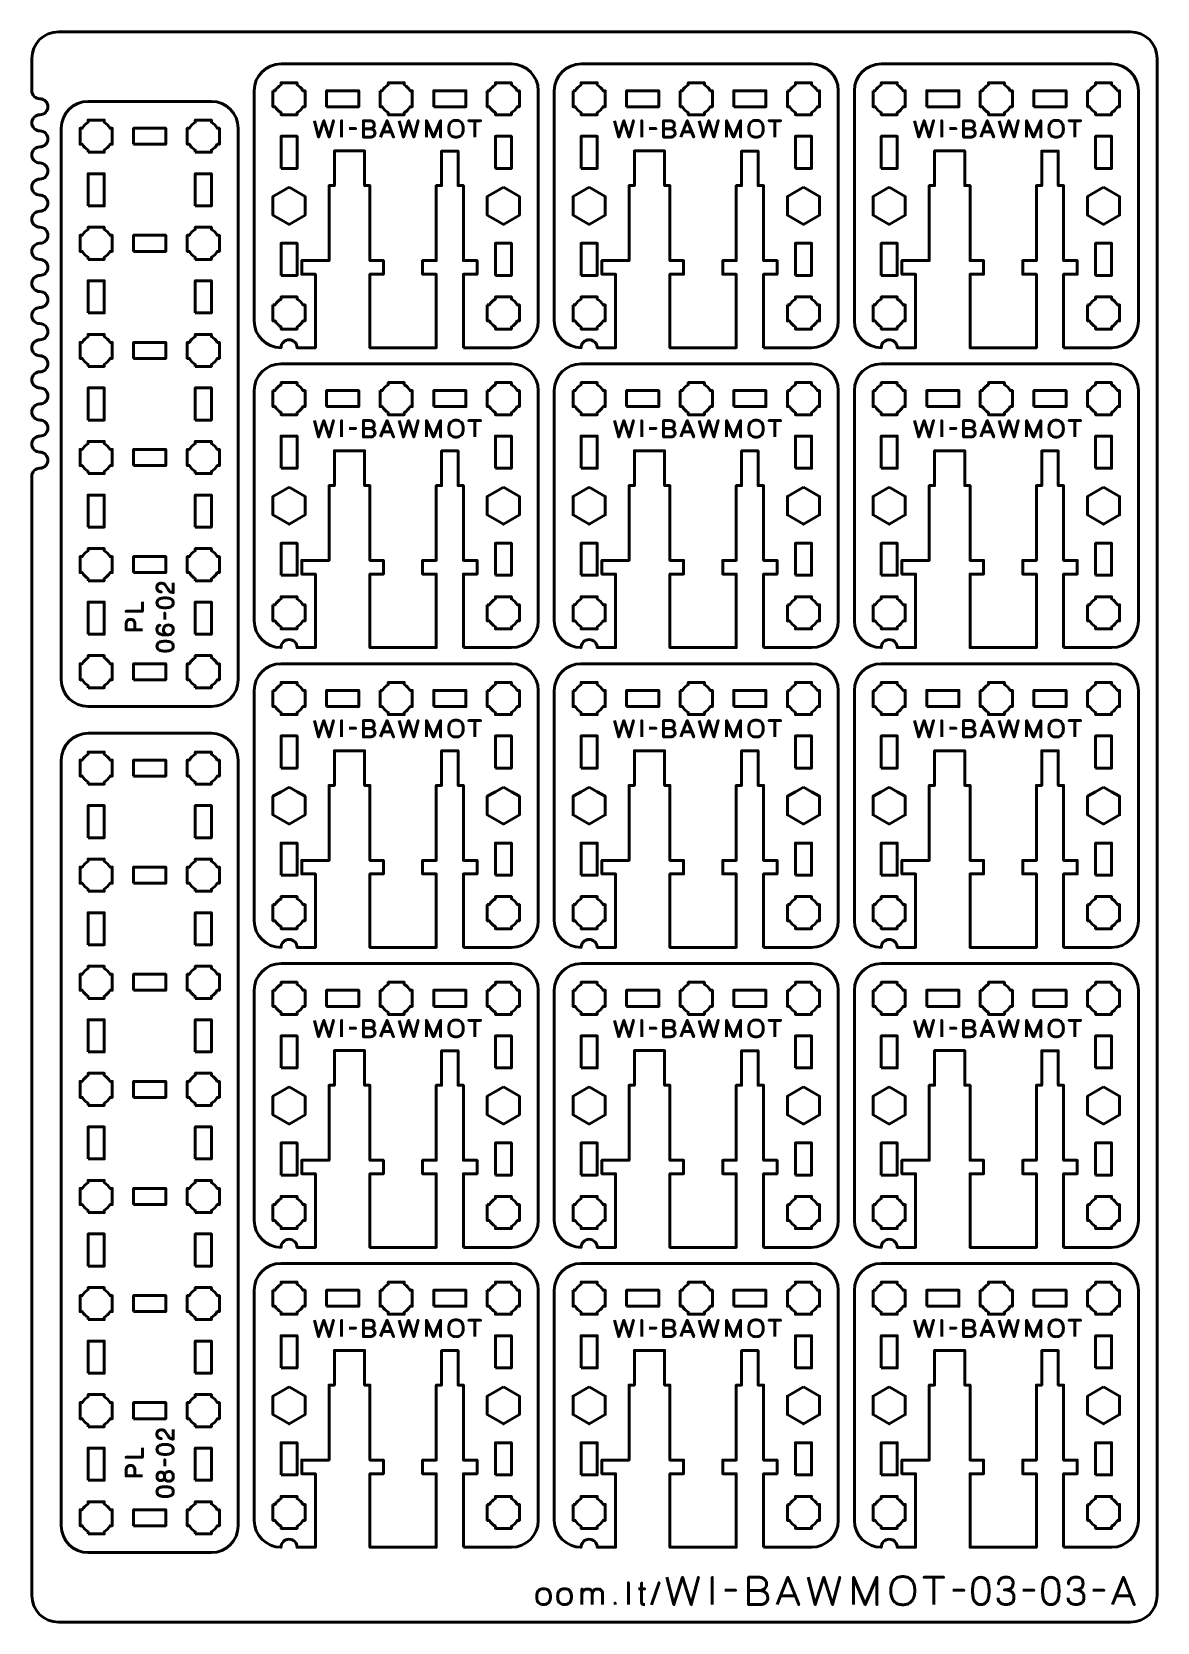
# Model space of a CAD drawing. Header units: centimetres. Extents: x -21 to 0, y -29.7 to 0.
import ezdxf

# ---------------------------------------------------------------- set-up
doc = ezdxf.new("R2010")
doc.units = ezdxf.units.CM
doc.header["$MEASUREMENT"] = 0
doc.layers.add('Layer 1', color=7, linetype='Continuous')

msp = doc.modelspace()

# ---------------------------------------------------------------- linework, layer by layer
at = {"layer": 'Layer 1', "lineweight": 53}
for points in [[(-15.5, -1.4), (-14.9, -1.4), (-14.9, -1.1), (-15.5, -1.1), (-15.5, -1.4)], [(-13.5, -1.4), (-12.9, -1.4), (-12.9, -1.1), (-13.5, -1.1), (-13.5, -1.4)], [(-9.9, -1.4), (-9.3, -1.4), (-9.3, -1.1), (-9.9, -1.1), (-9.9, -1.4)], [(-7.9, -1.4), (-7.3, -1.4), (-7.3, -1.1), (-7.9, -1.1), (-7.9, -1.4)], [(-4.3, -1.4), (-3.7, -1.4), (-3.7, -1.1), (-4.3, -1.1), (-4.3, -1.4)], [(-2.3, -1.4), (-1.7, -1.4), (-1.7, -1.1), (-2.3, -1.1), (-2.3, -1.4)], [(-16.35, -2.55), (-16.05, -2.55), (-16.05, -1.95), (-16.35, -1.95), (-16.35, -2.55)], [(-12.35, -2.55), (-12.05, -2.55), (-12.05, -1.95), (-12.35, -1.95), (-12.35, -2.55)], [(-10.75, -2.55), (-10.45, -2.55), (-10.45, -1.95), (-10.75, -1.95), (-10.75, -2.55)], [(-6.75, -2.55), (-6.45, -2.55), (-6.45, -1.95), (-6.75, -1.95), (-6.75, -2.55)], [(-5.15, -2.55), (-4.85, -2.55), (-4.85, -1.95), (-5.15, -1.95), (-5.15, -2.55)], [(-1.15, -2.55), (-0.85, -2.55), (-0.85, -1.95), (-1.15, -1.95), (-1.15, -2.55)], [(-16.35, -4.55), (-16.05, -4.55), (-16.05, -3.95), (-16.35, -3.95), (-16.35, -4.55)], [(-12.35, -4.55), (-12.05, -4.55), (-12.05, -3.95), (-12.35, -3.95), (-12.35, -4.55)], [(-10.75, -4.55), (-10.45, -4.55), (-10.45, -3.95), (-10.75, -3.95), (-10.75, -4.55)], [(-6.75, -4.55), (-6.45, -4.55), (-6.45, -3.95), (-6.75, -3.95), (-6.75, -4.55)], [(-5.15, -4.55), (-4.85, -4.55), (-4.85, -3.95), (-5.15, -3.95), (-5.15, -4.55)], [(-1.15, -4.55), (-0.85, -4.55), (-0.85, -3.95), (-1.15, -3.95), (-1.15, -4.55)], [(-15.5, -7), (-14.9, -7), (-14.9, -6.7), (-15.5, -6.7), (-15.5, -7)], [(-13.5, -7), (-12.9, -7), (-12.9, -6.7), (-13.5, -6.7), (-13.5, -7)], [(-9.9, -7), (-9.3, -7), (-9.3, -6.7), (-9.9, -6.7), (-9.9, -7)], [(-7.9, -7), (-7.3, -7), (-7.3, -6.7), (-7.9, -6.7), (-7.9, -7)], [(-4.3, -7), (-3.7, -7), (-3.7, -6.7), (-4.3, -6.7), (-4.3, -7)], [(-2.3, -7), (-1.7, -7), (-1.7, -6.7), (-2.3, -6.7), (-2.3, -7)], [(-16.35, -8.15), (-16.05, -8.15), (-16.05, -7.55), (-16.35, -7.55), (-16.35, -8.15)], [(-12.35, -8.15), (-12.05, -8.15), (-12.05, -7.55), (-12.35, -7.55), (-12.35, -8.15)], [(-10.75, -8.15), (-10.45, -8.15), (-10.45, -7.55), (-10.75, -7.55), (-10.75, -8.15)], [(-6.75, -8.15), (-6.45, -8.15), (-6.45, -7.55), (-6.75, -7.55), (-6.75, -8.15)], [(-5.15, -8.15), (-4.85, -8.15), (-4.85, -7.55), (-5.15, -7.55), (-5.15, -8.15)], [(-1.15, -8.15), (-0.85, -8.15), (-0.85, -7.55), (-1.15, -7.55), (-1.15, -8.15)], [(-16.35, -10.15), (-16.05, -10.15), (-16.05, -9.55), (-16.35, -9.55), (-16.35, -10.15)], [(-12.35, -10.15), (-12.05, -10.15), (-12.05, -9.55), (-12.35, -9.55), (-12.35, -10.15)], [(-10.75, -10.15), (-10.45, -10.15), (-10.45, -9.55), (-10.75, -9.55), (-10.75, -10.15)], [(-6.75, -10.15), (-6.45, -10.15), (-6.45, -9.55), (-6.75, -9.55), (-6.75, -10.15)], [(-5.15, -10.15), (-4.85, -10.15), (-4.85, -9.55), (-5.15, -9.55), (-5.15, -10.15)], [(-1.15, -10.15), (-0.85, -10.15), (-0.85, -9.55), (-1.15, -9.55), (-1.15, -10.15)], [(-15.5, -12.6), (-14.9, -12.6), (-14.9, -12.3), (-15.5, -12.3), (-15.5, -12.6)], [(-13.5, -12.6), (-12.9, -12.6), (-12.9, -12.3), (-13.5, -12.3), (-13.5, -12.6)], [(-9.9, -12.6), (-9.3, -12.6), (-9.3, -12.3), (-9.9, -12.3), (-9.9, -12.6)], [(-7.9, -12.6), (-7.3, -12.6), (-7.3, -12.3), (-7.9, -12.3), (-7.9, -12.6)], [(-4.3, -12.6), (-3.7, -12.6), (-3.7, -12.3), (-4.3, -12.3), (-4.3, -12.6)], [(-2.3, -12.6), (-1.7, -12.6), (-1.7, -12.3), (-2.3, -12.3), (-2.3, -12.6)], [(-16.35, -13.75), (-16.05, -13.75), (-16.05, -13.15), (-16.35, -13.15), (-16.35, -13.75)], [(-12.35, -13.75), (-12.05, -13.75), (-12.05, -13.15), (-12.35, -13.15), (-12.35, -13.75)], [(-10.75, -13.75), (-10.45, -13.75), (-10.45, -13.15), (-10.75, -13.15), (-10.75, -13.75)], [(-6.75, -13.75), (-6.45, -13.75), (-6.45, -13.15), (-6.75, -13.15), (-6.75, -13.75)], [(-5.15, -13.75), (-4.85, -13.75), (-4.85, -13.15), (-5.15, -13.15), (-5.15, -13.75)], [(-1.15, -13.75), (-0.85, -13.75), (-0.85, -13.15), (-1.15, -13.15), (-1.15, -13.75)], [(-16.35, -15.75), (-16.05, -15.75), (-16.05, -15.15), (-16.35, -15.15), (-16.35, -15.75)], [(-12.35, -15.75), (-12.05, -15.75), (-12.05, -15.15), (-12.35, -15.15), (-12.35, -15.75)], [(-10.75, -15.75), (-10.45, -15.75), (-10.45, -15.15), (-10.75, -15.15), (-10.75, -15.75)], [(-6.75, -15.75), (-6.45, -15.75), (-6.45, -15.15), (-6.75, -15.15), (-6.75, -15.75)], [(-5.15, -15.75), (-4.85, -15.75), (-4.85, -15.15), (-5.15, -15.15), (-5.15, -15.75)], [(-1.15, -15.75), (-0.85, -15.75), (-0.85, -15.15), (-1.15, -15.15), (-1.15, -15.75)], [(-15.5, -18.2), (-14.9, -18.2), (-14.9, -17.9), (-15.5, -17.9), (-15.5, -18.2)], [(-13.5, -18.2), (-12.9, -18.2), (-12.9, -17.9), (-13.5, -17.9), (-13.5, -18.2)], [(-9.9, -18.2), (-9.3, -18.2), (-9.3, -17.9), (-9.9, -17.9), (-9.9, -18.2)], [(-7.9, -18.2), (-7.3, -18.2), (-7.3, -17.9), (-7.9, -17.9), (-7.9, -18.2)], [(-4.3, -18.2), (-3.7, -18.2), (-3.7, -17.9), (-4.3, -17.9), (-4.3, -18.2)], [(-2.3, -18.2), (-1.7, -18.2), (-1.7, -17.9), (-2.3, -17.9), (-2.3, -18.2)], [(-16.35, -19.35), (-16.05, -19.35), (-16.05, -18.75), (-16.35, -18.75), (-16.35, -19.35)], [(-12.35, -19.35), (-12.05, -19.35), (-12.05, -18.75), (-12.35, -18.75), (-12.35, -19.35)], [(-10.75, -19.35), (-10.45, -19.35), (-10.45, -18.75), (-10.75, -18.75), (-10.75, -19.35)], [(-6.75, -19.35), (-6.45, -19.35), (-6.45, -18.75), (-6.75, -18.75), (-6.75, -19.35)], [(-5.15, -19.35), (-4.85, -19.35), (-4.85, -18.75), (-5.15, -18.75), (-5.15, -19.35)], [(-1.15, -19.35), (-0.85, -19.35), (-0.85, -18.75), (-1.15, -18.75), (-1.15, -19.35)], [(-16.35, -21.35), (-16.05, -21.35), (-16.05, -20.75), (-16.35, -20.75), (-16.35, -21.35)], [(-12.35, -21.35), (-12.05, -21.35), (-12.05, -20.75), (-12.35, -20.75), (-12.35, -21.35)], [(-10.75, -21.35), (-10.45, -21.35), (-10.45, -20.75), (-10.75, -20.75), (-10.75, -21.35)], [(-6.75, -21.35), (-6.45, -21.35), (-6.45, -20.75), (-6.75, -20.75), (-6.75, -21.35)], [(-5.15, -21.35), (-4.85, -21.35), (-4.85, -20.75), (-5.15, -20.75), (-5.15, -21.35)], [(-1.15, -21.35), (-0.85, -21.35), (-0.85, -20.75), (-1.15, -20.75), (-1.15, -21.35)], [(-15.5, -23.8), (-14.9, -23.8), (-14.9, -23.5), (-15.5, -23.5), (-15.5, -23.8)], [(-13.5, -23.8), (-12.9, -23.8), (-12.9, -23.5), (-13.5, -23.5), (-13.5, -23.8)], [(-9.9, -23.8), (-9.3, -23.8), (-9.3, -23.5), (-9.9, -23.5), (-9.9, -23.8)], [(-7.9, -23.8), (-7.3, -23.8), (-7.3, -23.5), (-7.9, -23.5), (-7.9, -23.8)], [(-4.3, -23.8), (-3.7, -23.8), (-3.7, -23.5), (-4.3, -23.5), (-4.3, -23.8)], [(-2.3, -23.8), (-1.7, -23.8), (-1.7, -23.5), (-2.3, -23.5), (-2.3, -23.8)], [(-16.35, -24.95), (-16.05, -24.95), (-16.05, -24.35), (-16.35, -24.35), (-16.35, -24.95)], [(-12.35, -24.95), (-12.05, -24.95), (-12.05, -24.35), (-12.35, -24.35), (-12.35, -24.95)], [(-10.75, -24.95), (-10.45, -24.95), (-10.45, -24.35), (-10.75, -24.35), (-10.75, -24.95)], [(-6.75, -24.95), (-6.45, -24.95), (-6.45, -24.35), (-6.75, -24.35), (-6.75, -24.95)], [(-5.15, -24.95), (-4.85, -24.95), (-4.85, -24.35), (-5.15, -24.35), (-5.15, -24.95)], [(-1.15, -24.95), (-0.85, -24.95), (-0.85, -24.35), (-1.15, -24.35), (-1.15, -24.95)], [(-16.35, -26.95), (-16.05, -26.95), (-16.05, -26.35), (-16.35, -26.35), (-16.35, -26.95)], [(-12.35, -26.95), (-12.05, -26.95), (-12.05, -26.35), (-12.35, -26.35), (-12.35, -26.95)], [(-10.75, -26.95), (-10.45, -26.95), (-10.45, -26.35), (-10.75, -26.35), (-10.75, -26.95)], [(-6.75, -26.95), (-6.45, -26.95), (-6.45, -26.35), (-6.75, -26.35), (-6.75, -26.95)], [(-5.15, -26.95), (-4.85, -26.95), (-4.85, -26.35), (-5.15, -26.35), (-5.15, -26.95)], [(-1.15, -26.95), (-0.85, -26.95), (-0.85, -26.35), (-1.15, -26.35), (-1.15, -26.95)]]:
    msp.add_lwpolyline(points, close=True, dxfattribs=at)
at = {"layer": 'Layer 1', "color": 1, "lineweight": 53}
msp.add_open_spline([(-21.00003, -29.19995), (-21.00003, -29.19995), (-21.00003, -8.29992), (-21.00003, -8.29992), (-21.00003, -8.29992), (-21.00003, -8.21709), (-20.93286, -8.14992), (-20.85003, -8.14992), (-20.85003, -8.14992), (-20.7672, -8.14992), (-20.70003, -8.08275), (-20.70003, -7.99992), (-20.70003, -7.99992), (-20.70003, -7.91709), (-20.7672, -7.84992), (-20.85003, -7.84992), (-20.85003, -7.84992), (-20.93286, -7.84992), (-21.00003, -7.78275), (-21.00003, -7.69992), (-21.00003, -7.69992), (-21.00003, -7.61709), (-20.93286, -7.54992), (-20.85003, -7.54992), (-20.85003, -7.54992), (-20.7672, -7.54992), (-20.70003, -7.48275), (-20.70003, -7.39992), (-20.70003, -7.39992), (-20.70003, -7.31709), (-20.7672, -7.24992), (-20.85003, -7.24992), (-20.85003, -7.24992), (-20.93286, -7.24992), (-21.00003, -7.18275), (-21.00003, -7.09992), (-21.00003, -7.09992), (-21.00003, -7.01709), (-20.93286, -6.94992), (-20.85003, -6.94992), (-20.85003, -6.94992), (-20.7672, -6.94992), (-20.70003, -6.88275), (-20.70003, -6.79992), (-20.70003, -6.79992), (-20.70003, -6.71709), (-20.7672, -6.64992), (-20.85003, -6.64992), (-20.85003, -6.64992), (-20.93286, -6.64992), (-21.00003, -6.58275), (-21.00003, -6.49992), (-21.00003, -6.49992), (-21.00003, -6.41709), (-20.93286, -6.34992), (-20.85003, -6.34992), (-20.85003, -6.34992), (-20.7672, -6.34992), (-20.70003, -6.28275), (-20.70003, -6.19992), (-20.70003, -6.19992), (-20.70003, -6.11709), (-20.7672, -6.04992), (-20.85003, -6.04992), (-20.85003, -6.04992), (-20.93286, -6.04992), (-21.00003, -5.98275), (-21.00003, -5.89992), (-21.00003, -5.89992), (-21.00003, -5.81709), (-20.93286, -5.74992), (-20.85003, -5.74992), (-20.85003, -5.74992), (-20.7672, -5.74992), (-20.70003, -5.68275), (-20.70003, -5.59992), (-20.70003, -5.59992), (-20.70003, -5.51709), (-20.7672, -5.44992), (-20.85003, -5.44992), (-20.85003, -5.44992), (-20.93286, -5.44992), (-21.00003, -5.38275), (-21.00003, -5.29992), (-21.00003, -5.29992), (-21.00003, -5.21709), (-20.93286, -5.14992), (-20.85003, -5.14992), (-20.85003, -5.14992), (-20.7672, -5.14992), (-20.70003, -5.08275), (-20.70003, -4.99992), (-20.70003, -4.99992), (-20.70003, -4.91709), (-20.7672, -4.84992), (-20.85003, -4.84992), (-20.85003, -4.84992), (-20.93286, -4.84992), (-21.00003, -4.78275), (-21.00003, -4.69992), (-21.00003, -4.69992), (-21.00003, -4.61709), (-20.93286, -4.54992), (-20.85003, -4.54992), (-20.85003, -4.54992), (-20.7672, -4.54992), (-20.70003, -4.48275), (-20.70003, -4.39992), (-20.70003, -4.39992), (-20.70003, -4.31709), (-20.7672, -4.24992), (-20.85003, -4.24992), (-20.85003, -4.24992), (-20.93286, -4.24992), (-21.00003, -4.18275), (-21.00003, -4.09992), (-21.00003, -4.09992), (-21.00003, -4.01709), (-20.93286, -3.94992), (-20.85003, -3.94992), (-20.85003, -3.94992), (-20.7672, -3.94992), (-20.70003, -3.88275), (-20.70003, -3.79992), (-20.70003, -3.79992), (-20.70003, -3.71709), (-20.7672, -3.64992), (-20.85003, -3.64992), (-20.85003, -3.64992), (-20.93286, -3.64992), (-21.00003, -3.58275), (-21.00003, -3.49992), (-21.00003, -3.49992), (-21.00003, -3.41709), (-20.93286, -3.34992), (-20.85003, -3.34992), (-20.85003, -3.34992), (-20.7672, -3.34992), (-20.70003, -3.28275), (-20.70003, -3.19992), (-20.70003, -3.19992), (-20.70003, -3.11709), (-20.7672, -3.04992), (-20.85003, -3.04992), (-20.85003, -3.04992), (-20.93286, -3.04992), (-21.00003, -2.98275), (-21.00003, -2.89992), (-21.00003, -2.89992), (-21.00003, -2.81709), (-20.93286, -2.74992), (-20.85003, -2.74992), (-20.85003, -2.74992), (-20.7672, -2.74992), (-20.70003, -2.68275), (-20.70003, -2.59992), (-20.70003, -2.59992), (-20.70003, -2.51709), (-20.7672, -2.44992), (-20.85003, -2.44992), (-20.85003, -2.44992), (-20.93286, -2.44992), (-21.00003, -2.38275), (-21.00003, -2.29992), (-21.00003, -2.29992), (-21.00003, -2.21709), (-20.93286, -2.14992), (-20.85003, -2.14992), (-20.85003, -2.14992), (-20.7672, -2.14992), (-20.70003, -2.08275), (-20.70003, -1.99992), (-20.70003, -1.99992), (-20.70003, -1.91709), (-20.7672, -1.84992), (-20.85003, -1.84992), (-20.85003, -1.84992), (-20.93286, -1.84992), (-21.00003, -1.78275), (-21.00003, -1.69992), (-21.00003, -1.69992), (-21.00003, -1.61709), (-20.93286, -1.54992), (-20.85003, -1.54992), (-20.85003, -1.54992), (-20.7672, -1.54992), (-20.70003, -1.48275), (-20.70003, -1.39992), (-20.70003, -1.39992), (-20.70003, -1.31709), (-20.7672, -1.24992), (-20.85003, -1.24992), (-20.85003, -1.24992), (-20.93286, -1.24992), (-21.00003, -1.18275), (-21.00003, -1.09992), (-21.00003, -1.09992), (-21.00003, -1.09992), (-21.00003, -0.49992), (-21.00003, -0.49992), (-21.00003, -0.49992), (-21.00003, -0.22295), (-20.77694, 0.00004), (-20.49994, 0.00004), (-20.49994, 0.00004), (-20.49994, 0.00004), (-0.50008, 0.00004), (-0.50008, 0.00004), (-0.50008, 0.00004), (-0.22294, 0.00004), (0.00002, -0.22295), (0.00002, -0.49992), (0.00002, -0.49992), (0.00002, -0.49992), (0.00002, -29.19995), (0.00002, -29.19995), (0.00002, -29.19995), (0.00002, -29.47695), (-0.22294, -29.70004), (-0.50008, -29.70004), (-0.50008, -29.70004), (-0.50008, -29.70004), (-20.49994, -29.70004), (-20.49994, -29.70004), (-20.49994, -29.70004), (-20.77694, -29.70004), (-21.00003, -29.47695), (-21.00003, -29.19995)], degree=3, knots=[0, 0, 0, 0, 0.01754386, 0.01754386, 0.01754386, 0.01754386, 0.03508772, 0.03508772, 0.03508772, 0.03508772, 0.05263158, 0.05263158, 0.05263158, 0.05263158, 0.07017544, 0.07017544, 0.07017544, 0.07017544, 0.0877193, 0.0877193, 0.0877193, 0.0877193, 0.10526316, 0.10526316, 0.10526316, 0.10526316, 0.12280702, 0.12280702, 0.12280702, 0.12280702, 0.14035088, 0.14035088, 0.14035088, 0.14035088, 0.15789474, 0.15789474, 0.15789474, 0.15789474, 0.1754386, 0.1754386, 0.1754386, 0.1754386, 0.19298246, 0.19298246, 0.19298246, 0.19298246, 0.21052632, 0.21052632, 0.21052632, 0.21052632, 0.22807018, 0.22807018, 0.22807018, 0.22807018, 0.24561404, 0.24561404, 0.24561404, 0.24561404, 0.26315789, 0.26315789, 0.26315789, 0.26315789, 0.28070175, 0.28070175, 0.28070175, 0.28070175, 0.29824561, 0.29824561, 0.29824561, 0.29824561, 0.31578947, 0.31578947, 0.31578947, 0.31578947, 0.33333333, 0.33333333, 0.33333333, 0.33333333, 0.35087719, 0.35087719, 0.35087719, 0.35087719, 0.36842105, 0.36842105, 0.36842105, 0.36842105, 0.38596491, 0.38596491, 0.38596491, 0.38596491, 0.40350877, 0.40350877, 0.40350877, 0.40350877, 0.42105263, 0.42105263, 0.42105263, 0.42105263, 0.43859649, 0.43859649, 0.43859649, 0.43859649, 0.45614035, 0.45614035, 0.45614035, 0.45614035, 0.47368421, 0.47368421, 0.47368421, 0.47368421, 0.49122807, 0.49122807, 0.49122807, 0.49122807, 0.50877193, 0.50877193, 0.50877193, 0.50877193, 0.52631579, 0.52631579, 0.52631579, 0.52631579, 0.54385965, 0.54385965, 0.54385965, 0.54385965, 0.56140351, 0.56140351, 0.56140351, 0.56140351, 0.57894737, 0.57894737, 0.57894737, 0.57894737, 0.59649123, 0.59649123, 0.59649123, 0.59649123, 0.61403509, 0.61403509, 0.61403509, 0.61403509, 0.63157895, 0.63157895, 0.63157895, 0.63157895, 0.64912281, 0.64912281, 0.64912281, 0.64912281, 0.66666667, 0.66666667, 0.66666667, 0.66666667, 0.68421053, 0.68421053, 0.68421053, 0.68421053, 0.70175439, 0.70175439, 0.70175439, 0.70175439, 0.71929825, 0.71929825, 0.71929825, 0.71929825, 0.73684211, 0.73684211, 0.73684211, 0.73684211, 0.75438596, 0.75438596, 0.75438596, 0.75438596, 0.77192982, 0.77192982, 0.77192982, 0.77192982, 0.78947368, 0.78947368, 0.78947368, 0.78947368, 0.80701754, 0.80701754, 0.80701754, 0.80701754, 0.8245614, 0.8245614, 0.8245614, 0.8245614, 0.84210526, 0.84210526, 0.84210526, 0.84210526, 0.85964912, 0.85964912, 0.85964912, 0.85964912, 0.87719298, 0.87719298, 0.87719298, 0.87719298, 0.89473684, 0.89473684, 0.89473684, 0.89473684, 0.9122807, 0.9122807, 0.9122807, 0.9122807, 0.92982456, 0.92982456, 0.92982456, 0.92982456, 0.94736842, 0.94736842, 0.94736842, 0.94736842, 0.96491228, 0.96491228, 0.96491228, 0.96491228, 0.98245614, 0.98245614, 0.98245614, 0.98245614, 1, 1, 1, 1], dxfattribs=at)
at = {"layer": 'Layer 1', "color": 3, "lineweight": 53}
for points, knots in [([(-12.946, -5.9), (-12.946, -5.9), (-12.05, -5.9), (-12.05, -5.9), (-12.05, -5.9), (-11.77391, -5.9), (-11.55, -5.67609), (-11.55, -5.4), (-11.55, -5.4), (-11.55, -5.4), (-11.55, -1.1), (-11.55, -1.1), (-11.55, -1.1), (-11.55, -0.82391), (-11.77391, -0.6), (-12.05, -0.6), (-12.05, -0.6), (-12.05, -0.6), (-16.35, -0.6), (-16.35, -0.6), (-16.35, -0.6), (-16.62609, -0.6), (-16.85, -0.82391), (-16.85, -1.1), (-16.85, -1.1), (-16.85, -1.1), (-16.85, -5.4), (-16.85, -5.4), (-16.85, -5.4), (-16.85, -5.67609), (-16.62609, -5.9), (-16.35, -5.9), (-16.35, -5.9), (-16.35, -5.9), (-16.35, -5.9), (-16.35, -5.9), (-16.35, -5.9), (-16.35, -5.81717), (-16.28283, -5.75), (-16.2, -5.75), (-16.2, -5.75), (-16.11717, -5.75), (-16.05, -5.81717), (-16.05, -5.9), (-16.05, -5.9), (-16.05, -5.9), (-15.708, -5.9), (-15.708, -5.9), (-15.708, -5.9), (-15.708, -5.9), (-15.708, -4.52699), (-15.708, -4.52699), (-15.708, -4.52699), (-15.708, -4.52699), (-15.962, -4.52699), (-15.962, -4.52699), (-15.962, -4.52699), (-15.962, -4.52699), (-15.962, -4.27299), (-15.962, -4.27299), (-15.962, -4.27299), (-15.962, -4.27299), (-15.454, -4.27299), (-15.454, -4.27299), (-15.454, -4.27299), (-15.454, -4.27299), (-15.454, -2.87299), (-15.454, -2.87299), (-15.454, -2.87299), (-15.454, -2.87299), (-15.354, -2.87302), (-15.354, -2.87302), (-15.354, -2.87302), (-15.354, -2.87302), (-15.354, -2.64998), (-15.354, -2.64998), (-15.354, -2.64998), (-15.354, -2.64998), (-15.354, -2.225), (-15.354, -2.225), (-15.354, -2.225), (-15.354, -2.225), (-14.792, -2.22501), (-14.792, -2.22501), (-14.792, -2.22501), (-14.792, -2.22501), (-14.792, -2.64998), (-14.792, -2.64998), (-14.792, -2.64998), (-14.792, -2.64998), (-14.792, -2.87302), (-14.792, -2.87302), (-14.792, -2.87302), (-14.792, -2.87302), (-14.692, -2.87299), (-14.692, -2.87299), (-14.692, -2.87299), (-14.692, -2.87299), (-14.692, -4.27299), (-14.692, -4.27299), (-14.692, -4.27299), (-14.692, -4.27299), (-14.438, -4.27299), (-14.438, -4.27299), (-14.438, -4.27299), (-14.438, -4.27299), (-14.438, -4.52699), (-14.438, -4.52699), (-14.438, -4.52699), (-14.438, -4.52699), (-14.692, -4.52699), (-14.692, -4.52699), (-14.692, -4.52699), (-14.692, -4.52699), (-14.692, -5.9), (-14.692, -5.9), (-14.692, -5.9), (-14.692, -5.9), (-13.454, -5.9), (-13.454, -5.9), (-13.454, -5.9), (-13.454, -5.9), (-13.454, -4.52699), (-13.454, -4.52699), (-13.454, -4.52699), (-13.454, -4.52699), (-13.708, -4.52699), (-13.708, -4.52699), (-13.708, -4.52699), (-13.708, -4.52699), (-13.708, -4.27299), (-13.708, -4.27299), (-13.708, -4.27299), (-13.708, -4.27299), (-13.454, -4.27299), (-13.454, -4.27299), (-13.454, -4.27299), (-13.454, -4.27299), (-13.454, -2.87299), (-13.454, -2.87299), (-13.454, -2.87299), (-13.454, -2.87299), (-13.354, -2.87302), (-13.354, -2.87302), (-13.354, -2.87302), (-13.354, -2.87302), (-13.354, -2.64998), (-13.354, -2.64998), (-13.354, -2.64998), (-13.354, -2.64998), (-13.35399, -2.227), (-13.35399, -2.227), (-13.35399, -2.227), (-13.35399, -2.227), (-13.04599, -2.22701), (-13.04599, -2.22701), (-13.04599, -2.22701), (-13.04599, -2.22701), (-13.046, -2.64998), (-13.046, -2.64998), (-13.046, -2.64998), (-13.046, -2.64998), (-13.046, -2.87302), (-13.046, -2.87302), (-13.046, -2.87302), (-13.046, -2.87302), (-12.946, -2.87299), (-12.946, -2.87299), (-12.946, -2.87299), (-12.946, -2.87299), (-12.946, -4.27299), (-12.946, -4.27299), (-12.946, -4.27299), (-12.946, -4.27299), (-12.692, -4.27299), (-12.692, -4.27299), (-12.692, -4.27299), (-12.692, -4.27299), (-12.692, -4.52699), (-12.692, -4.52699), (-12.692, -4.52699), (-12.692, -4.52699), (-12.946, -4.52699), (-12.946, -4.52699), (-12.946, -4.52699), (-12.946, -4.52699), (-12.946, -5.9), (-12.946, -5.9)], [0, 0, 0, 0, 0.0212766, 0.0212766, 0.0212766, 0.0212766, 0.04255319, 0.04255319, 0.04255319, 0.04255319, 0.06382979, 0.06382979, 0.06382979, 0.06382979, 0.08510638, 0.08510638, 0.08510638, 0.08510638, 0.10638298, 0.10638298, 0.10638298, 0.10638298, 0.12765957, 0.12765957, 0.12765957, 0.12765957, 0.14893617, 0.14893617, 0.14893617, 0.14893617, 0.17021277, 0.17021277, 0.17021277, 0.17021277, 0.19148936, 0.19148936, 0.19148936, 0.19148936, 0.21276596, 0.21276596, 0.21276596, 0.21276596, 0.23404255, 0.23404255, 0.23404255, 0.23404255, 0.25531915, 0.25531915, 0.25531915, 0.25531915, 0.27659574, 0.27659574, 0.27659574, 0.27659574, 0.29787234, 0.29787234, 0.29787234, 0.29787234, 0.31914894, 0.31914894, 0.31914894, 0.31914894, 0.34042553, 0.34042553, 0.34042553, 0.34042553, 0.36170213, 0.36170213, 0.36170213, 0.36170213, 0.38297872, 0.38297872, 0.38297872, 0.38297872, 0.40425532, 0.40425532, 0.40425532, 0.40425532, 0.42553191, 0.42553191, 0.42553191, 0.42553191, 0.44680851, 0.44680851, 0.44680851, 0.44680851, 0.46808511, 0.46808511, 0.46808511, 0.46808511, 0.4893617, 0.4893617, 0.4893617, 0.4893617, 0.5106383, 0.5106383, 0.5106383, 0.5106383, 0.53191489, 0.53191489, 0.53191489, 0.53191489, 0.55319149, 0.55319149, 0.55319149, 0.55319149, 0.57446809, 0.57446809, 0.57446809, 0.57446809, 0.59574468, 0.59574468, 0.59574468, 0.59574468, 0.61702128, 0.61702128, 0.61702128, 0.61702128, 0.63829787, 0.63829787, 0.63829787, 0.63829787, 0.65957447, 0.65957447, 0.65957447, 0.65957447, 0.68085106, 0.68085106, 0.68085106, 0.68085106, 0.70212766, 0.70212766, 0.70212766, 0.70212766, 0.72340426, 0.72340426, 0.72340426, 0.72340426, 0.74468085, 0.74468085, 0.74468085, 0.74468085, 0.76595745, 0.76595745, 0.76595745, 0.76595745, 0.78723404, 0.78723404, 0.78723404, 0.78723404, 0.80851064, 0.80851064, 0.80851064, 0.80851064, 0.82978723, 0.82978723, 0.82978723, 0.82978723, 0.85106383, 0.85106383, 0.85106383, 0.85106383, 0.87234043, 0.87234043, 0.87234043, 0.87234043, 0.89361702, 0.89361702, 0.89361702, 0.89361702, 0.91489362, 0.91489362, 0.91489362, 0.91489362, 0.93617021, 0.93617021, 0.93617021, 0.93617021, 0.95744681, 0.95744681, 0.95744681, 0.95744681, 0.9787234, 0.9787234, 0.9787234, 0.9787234, 1, 1, 1, 1]), ([(-7.346, -5.9), (-7.346, -5.9), (-6.45, -5.9), (-6.45, -5.9), (-6.45, -5.9), (-6.17391, -5.9), (-5.95, -5.67609), (-5.95, -5.4), (-5.95, -5.4), (-5.95, -5.4), (-5.95, -1.1), (-5.95, -1.1), (-5.95, -1.1), (-5.95, -0.82391), (-6.17391, -0.6), (-6.45, -0.6), (-6.45, -0.6), (-6.45, -0.6), (-10.75, -0.6), (-10.75, -0.6), (-10.75, -0.6), (-11.02609, -0.6), (-11.25, -0.82391), (-11.25, -1.1), (-11.25, -1.1), (-11.25, -1.1), (-11.25, -5.4), (-11.25, -5.4), (-11.25, -5.4), (-11.25, -5.67609), (-11.02609, -5.9), (-10.75, -5.9), (-10.75, -5.9), (-10.75, -5.9), (-10.75, -5.9), (-10.75, -5.9), (-10.75, -5.9), (-10.75, -5.81717), (-10.68283, -5.75), (-10.6, -5.75), (-10.6, -5.75), (-10.51717, -5.75), (-10.45, -5.81717), (-10.45, -5.9), (-10.45, -5.9), (-10.45, -5.9), (-10.108, -5.9), (-10.108, -5.9), (-10.108, -5.9), (-10.108, -5.9), (-10.108, -4.52699), (-10.108, -4.52699), (-10.108, -4.52699), (-10.108, -4.52699), (-10.362, -4.52699), (-10.362, -4.52699), (-10.362, -4.52699), (-10.362, -4.52699), (-10.362, -4.27299), (-10.362, -4.27299), (-10.362, -4.27299), (-10.362, -4.27299), (-9.854, -4.27299), (-9.854, -4.27299), (-9.854, -4.27299), (-9.854, -4.27299), (-9.854, -2.87299), (-9.854, -2.87299), (-9.854, -2.87299), (-9.854, -2.87299), (-9.754, -2.87302), (-9.754, -2.87302), (-9.754, -2.87302), (-9.754, -2.87302), (-9.754, -2.64998), (-9.754, -2.64998), (-9.754, -2.64998), (-9.754, -2.64998), (-9.754, -2.225), (-9.754, -2.225), (-9.754, -2.225), (-9.754, -2.225), (-9.192, -2.22501), (-9.192, -2.22501), (-9.192, -2.22501), (-9.192, -2.22501), (-9.192, -2.64998), (-9.192, -2.64998), (-9.192, -2.64998), (-9.192, -2.64998), (-9.192, -2.87302), (-9.192, -2.87302), (-9.192, -2.87302), (-9.192, -2.87302), (-9.092, -2.87299), (-9.092, -2.87299), (-9.092, -2.87299), (-9.092, -2.87299), (-9.092, -4.27299), (-9.092, -4.27299), (-9.092, -4.27299), (-9.092, -4.27299), (-8.838, -4.27299), (-8.838, -4.27299), (-8.838, -4.27299), (-8.838, -4.27299), (-8.838, -4.52699), (-8.838, -4.52699), (-8.838, -4.52699), (-8.838, -4.52699), (-9.092, -4.52699), (-9.092, -4.52699), (-9.092, -4.52699), (-9.092, -4.52699), (-9.092, -5.9), (-9.092, -5.9), (-9.092, -5.9), (-9.092, -5.9), (-7.854, -5.9), (-7.854, -5.9), (-7.854, -5.9), (-7.854, -5.9), (-7.854, -4.52699), (-7.854, -4.52699), (-7.854, -4.52699), (-7.854, -4.52699), (-8.108, -4.52699), (-8.108, -4.52699), (-8.108, -4.52699), (-8.108, -4.52699), (-8.108, -4.27299), (-8.108, -4.27299), (-8.108, -4.27299), (-8.108, -4.27299), (-7.854, -4.27299), (-7.854, -4.27299), (-7.854, -4.27299), (-7.854, -4.27299), (-7.854, -2.87299), (-7.854, -2.87299), (-7.854, -2.87299), (-7.854, -2.87299), (-7.754, -2.87302), (-7.754, -2.87302), (-7.754, -2.87302), (-7.754, -2.87302), (-7.754, -2.64998), (-7.754, -2.64998), (-7.754, -2.64998), (-7.754, -2.64998), (-7.75399, -2.227), (-7.75399, -2.227), (-7.75399, -2.227), (-7.75399, -2.227), (-7.44599, -2.22701), (-7.44599, -2.22701), (-7.44599, -2.22701), (-7.44599, -2.22701), (-7.446, -2.64998), (-7.446, -2.64998), (-7.446, -2.64998), (-7.446, -2.64998), (-7.446, -2.87302), (-7.446, -2.87302), (-7.446, -2.87302), (-7.446, -2.87302), (-7.346, -2.87299), (-7.346, -2.87299), (-7.346, -2.87299), (-7.346, -2.87299), (-7.346, -4.27299), (-7.346, -4.27299), (-7.346, -4.27299), (-7.346, -4.27299), (-7.092, -4.27299), (-7.092, -4.27299), (-7.092, -4.27299), (-7.092, -4.27299), (-7.092, -4.52699), (-7.092, -4.52699), (-7.092, -4.52699), (-7.092, -4.52699), (-7.346, -4.52699), (-7.346, -4.52699), (-7.346, -4.52699), (-7.346, -4.52699), (-7.346, -5.9), (-7.346, -5.9)], [0, 0, 0, 0, 0.0212766, 0.0212766, 0.0212766, 0.0212766, 0.04255319, 0.04255319, 0.04255319, 0.04255319, 0.06382979, 0.06382979, 0.06382979, 0.06382979, 0.08510638, 0.08510638, 0.08510638, 0.08510638, 0.10638298, 0.10638298, 0.10638298, 0.10638298, 0.12765957, 0.12765957, 0.12765957, 0.12765957, 0.14893617, 0.14893617, 0.14893617, 0.14893617, 0.17021277, 0.17021277, 0.17021277, 0.17021277, 0.19148936, 0.19148936, 0.19148936, 0.19148936, 0.21276596, 0.21276596, 0.21276596, 0.21276596, 0.23404255, 0.23404255, 0.23404255, 0.23404255, 0.25531915, 0.25531915, 0.25531915, 0.25531915, 0.27659574, 0.27659574, 0.27659574, 0.27659574, 0.29787234, 0.29787234, 0.29787234, 0.29787234, 0.31914894, 0.31914894, 0.31914894, 0.31914894, 0.34042553, 0.34042553, 0.34042553, 0.34042553, 0.36170213, 0.36170213, 0.36170213, 0.36170213, 0.38297872, 0.38297872, 0.38297872, 0.38297872, 0.40425532, 0.40425532, 0.40425532, 0.40425532, 0.42553191, 0.42553191, 0.42553191, 0.42553191, 0.44680851, 0.44680851, 0.44680851, 0.44680851, 0.46808511, 0.46808511, 0.46808511, 0.46808511, 0.4893617, 0.4893617, 0.4893617, 0.4893617, 0.5106383, 0.5106383, 0.5106383, 0.5106383, 0.53191489, 0.53191489, 0.53191489, 0.53191489, 0.55319149, 0.55319149, 0.55319149, 0.55319149, 0.57446809, 0.57446809, 0.57446809, 0.57446809, 0.59574468, 0.59574468, 0.59574468, 0.59574468, 0.61702128, 0.61702128, 0.61702128, 0.61702128, 0.63829787, 0.63829787, 0.63829787, 0.63829787, 0.65957447, 0.65957447, 0.65957447, 0.65957447, 0.68085106, 0.68085106, 0.68085106, 0.68085106, 0.70212766, 0.70212766, 0.70212766, 0.70212766, 0.72340426, 0.72340426, 0.72340426, 0.72340426, 0.74468085, 0.74468085, 0.74468085, 0.74468085, 0.76595745, 0.76595745, 0.76595745, 0.76595745, 0.78723404, 0.78723404, 0.78723404, 0.78723404, 0.80851064, 0.80851064, 0.80851064, 0.80851064, 0.82978723, 0.82978723, 0.82978723, 0.82978723, 0.85106383, 0.85106383, 0.85106383, 0.85106383, 0.87234043, 0.87234043, 0.87234043, 0.87234043, 0.89361702, 0.89361702, 0.89361702, 0.89361702, 0.91489362, 0.91489362, 0.91489362, 0.91489362, 0.93617021, 0.93617021, 0.93617021, 0.93617021, 0.95744681, 0.95744681, 0.95744681, 0.95744681, 0.9787234, 0.9787234, 0.9787234, 0.9787234, 1, 1, 1, 1]), ([(-1.746, -5.9), (-1.746, -5.9), (-0.85, -5.9), (-0.85, -5.9), (-0.85, -5.9), (-0.57391, -5.9), (-0.35, -5.67609), (-0.35, -5.4), (-0.35, -5.4), (-0.35, -5.4), (-0.35, -1.1), (-0.35, -1.1), (-0.35, -1.1), (-0.35, -0.82391), (-0.57391, -0.6), (-0.85, -0.6), (-0.85, -0.6), (-0.85, -0.6), (-5.15, -0.6), (-5.15, -0.6), (-5.15, -0.6), (-5.42609, -0.6), (-5.65, -0.82391), (-5.65, -1.1), (-5.65, -1.1), (-5.65, -1.1), (-5.65, -5.4), (-5.65, -5.4), (-5.65, -5.4), (-5.65, -5.67609), (-5.42609, -5.9), (-5.15, -5.9), (-5.15, -5.9), (-5.15, -5.9), (-5.15, -5.9), (-5.15, -5.9), (-5.15, -5.9), (-5.15, -5.81717), (-5.08283, -5.75), (-5, -5.75), (-5, -5.75), (-4.91717, -5.75), (-4.85, -5.81717), (-4.85, -5.9), (-4.85, -5.9), (-4.85, -5.9), (-4.508, -5.9), (-4.508, -5.9), (-4.508, -5.9), (-4.508, -5.9), (-4.508, -4.52699), (-4.508, -4.52699), (-4.508, -4.52699), (-4.508, -4.52699), (-4.762, -4.52699), (-4.762, -4.52699), (-4.762, -4.52699), (-4.762, -4.52699), (-4.762, -4.27299), (-4.762, -4.27299), (-4.762, -4.27299), (-4.762, -4.27299), (-4.254, -4.27299), (-4.254, -4.27299), (-4.254, -4.27299), (-4.254, -4.27299), (-4.254, -2.87299), (-4.254, -2.87299), (-4.254, -2.87299), (-4.254, -2.87299), (-4.154, -2.87302), (-4.154, -2.87302), (-4.154, -2.87302), (-4.154, -2.87302), (-4.154, -2.64998), (-4.154, -2.64998), (-4.154, -2.64998), (-4.154, -2.64998), (-4.154, -2.225), (-4.154, -2.225), (-4.154, -2.225), (-4.154, -2.225), (-3.592, -2.22501), (-3.592, -2.22501), (-3.592, -2.22501), (-3.592, -2.22501), (-3.592, -2.64998), (-3.592, -2.64998), (-3.592, -2.64998), (-3.592, -2.64998), (-3.592, -2.87302), (-3.592, -2.87302), (-3.592, -2.87302), (-3.592, -2.87302), (-3.492, -2.87299), (-3.492, -2.87299), (-3.492, -2.87299), (-3.492, -2.87299), (-3.492, -4.27299), (-3.492, -4.27299), (-3.492, -4.27299), (-3.492, -4.27299), (-3.238, -4.27299), (-3.238, -4.27299), (-3.238, -4.27299), (-3.238, -4.27299), (-3.238, -4.52699), (-3.238, -4.52699), (-3.238, -4.52699), (-3.238, -4.52699), (-3.492, -4.52699), (-3.492, -4.52699), (-3.492, -4.52699), (-3.492, -4.52699), (-3.492, -5.9), (-3.492, -5.9), (-3.492, -5.9), (-3.492, -5.9), (-2.254, -5.9), (-2.254, -5.9), (-2.254, -5.9), (-2.254, -5.9), (-2.254, -4.52699), (-2.254, -4.52699), (-2.254, -4.52699), (-2.254, -4.52699), (-2.508, -4.52699), (-2.508, -4.52699), (-2.508, -4.52699), (-2.508, -4.52699), (-2.508, -4.27299), (-2.508, -4.27299), (-2.508, -4.27299), (-2.508, -4.27299), (-2.254, -4.27299), (-2.254, -4.27299), (-2.254, -4.27299), (-2.254, -4.27299), (-2.254, -2.87299), (-2.254, -2.87299), (-2.254, -2.87299), (-2.254, -2.87299), (-2.154, -2.87302), (-2.154, -2.87302), (-2.154, -2.87302), (-2.154, -2.87302), (-2.154, -2.64998), (-2.154, -2.64998), (-2.154, -2.64998), (-2.154, -2.64998), (-2.15399, -2.227), (-2.15399, -2.227), (-2.15399, -2.227), (-2.15399, -2.227), (-1.84599, -2.22701), (-1.84599, -2.22701), (-1.84599, -2.22701), (-1.84599, -2.22701), (-1.846, -2.64998), (-1.846, -2.64998), (-1.846, -2.64998), (-1.846, -2.64998), (-1.846, -2.87302), (-1.846, -2.87302), (-1.846, -2.87302), (-1.846, -2.87302), (-1.746, -2.87299), (-1.746, -2.87299), (-1.746, -2.87299), (-1.746, -2.87299), (-1.746, -4.27299), (-1.746, -4.27299), (-1.746, -4.27299), (-1.746, -4.27299), (-1.492, -4.27299), (-1.492, -4.27299), (-1.492, -4.27299), (-1.492, -4.27299), (-1.492, -4.52699), (-1.492, -4.52699), (-1.492, -4.52699), (-1.492, -4.52699), (-1.746, -4.52699), (-1.746, -4.52699), (-1.746, -4.52699), (-1.746, -4.52699), (-1.746, -5.9), (-1.746, -5.9)], [0, 0, 0, 0, 0.0212766, 0.0212766, 0.0212766, 0.0212766, 0.04255319, 0.04255319, 0.04255319, 0.04255319, 0.06382979, 0.06382979, 0.06382979, 0.06382979, 0.08510638, 0.08510638, 0.08510638, 0.08510638, 0.10638298, 0.10638298, 0.10638298, 0.10638298, 0.12765957, 0.12765957, 0.12765957, 0.12765957, 0.14893617, 0.14893617, 0.14893617, 0.14893617, 0.17021277, 0.17021277, 0.17021277, 0.17021277, 0.19148936, 0.19148936, 0.19148936, 0.19148936, 0.21276596, 0.21276596, 0.21276596, 0.21276596, 0.23404255, 0.23404255, 0.23404255, 0.23404255, 0.25531915, 0.25531915, 0.25531915, 0.25531915, 0.27659574, 0.27659574, 0.27659574, 0.27659574, 0.29787234, 0.29787234, 0.29787234, 0.29787234, 0.31914894, 0.31914894, 0.31914894, 0.31914894, 0.34042553, 0.34042553, 0.34042553, 0.34042553, 0.36170213, 0.36170213, 0.36170213, 0.36170213, 0.38297872, 0.38297872, 0.38297872, 0.38297872, 0.40425532, 0.40425532, 0.40425532, 0.40425532, 0.42553191, 0.42553191, 0.42553191, 0.42553191, 0.44680851, 0.44680851, 0.44680851, 0.44680851, 0.46808511, 0.46808511, 0.46808511, 0.46808511, 0.4893617, 0.4893617, 0.4893617, 0.4893617, 0.5106383, 0.5106383, 0.5106383, 0.5106383, 0.53191489, 0.53191489, 0.53191489, 0.53191489, 0.55319149, 0.55319149, 0.55319149, 0.55319149, 0.57446809, 0.57446809, 0.57446809, 0.57446809, 0.59574468, 0.59574468, 0.59574468, 0.59574468, 0.61702128, 0.61702128, 0.61702128, 0.61702128, 0.63829787, 0.63829787, 0.63829787, 0.63829787, 0.65957447, 0.65957447, 0.65957447, 0.65957447, 0.68085106, 0.68085106, 0.68085106, 0.68085106, 0.70212766, 0.70212766, 0.70212766, 0.70212766, 0.72340426, 0.72340426, 0.72340426, 0.72340426, 0.74468085, 0.74468085, 0.74468085, 0.74468085, 0.76595745, 0.76595745, 0.76595745, 0.76595745, 0.78723404, 0.78723404, 0.78723404, 0.78723404, 0.80851064, 0.80851064, 0.80851064, 0.80851064, 0.82978723, 0.82978723, 0.82978723, 0.82978723, 0.85106383, 0.85106383, 0.85106383, 0.85106383, 0.87234043, 0.87234043, 0.87234043, 0.87234043, 0.89361702, 0.89361702, 0.89361702, 0.89361702, 0.91489362, 0.91489362, 0.91489362, 0.91489362, 0.93617021, 0.93617021, 0.93617021, 0.93617021, 0.95744681, 0.95744681, 0.95744681, 0.95744681, 0.9787234, 0.9787234, 0.9787234, 0.9787234, 1, 1, 1, 1]), ([(-17.65, -12.6), (-17.65, -12.6), (-19.95, -12.6), (-19.95, -12.6), (-19.95, -12.6), (-20.22609, -12.6), (-20.45, -12.37609), (-20.45, -12.1), (-20.45, -12.1), (-20.45, -12.1), (-20.45, -1.8), (-20.45, -1.8), (-20.45, -1.8), (-20.45, -1.52391), (-20.22609, -1.3), (-19.95, -1.3), (-19.95, -1.3), (-19.95, -1.3), (-17.65, -1.3), (-17.65, -1.3), (-17.65, -1.3), (-17.37391, -1.3), (-17.15, -1.52391), (-17.15, -1.8), (-17.15, -1.8), (-17.15, -1.8), (-17.15, -12.1), (-17.15, -12.1), (-17.15, -12.1), (-17.15, -12.37609), (-17.37391, -12.6), (-17.65, -12.6)], [0, 0, 0, 0, 0.125, 0.125, 0.125, 0.125, 0.25, 0.25, 0.25, 0.25, 0.375, 0.375, 0.375, 0.375, 0.5, 0.5, 0.5, 0.5, 0.625, 0.625, 0.625, 0.625, 0.75, 0.75, 0.75, 0.75, 0.875, 0.875, 0.875, 0.875, 1, 1, 1, 1]), ([(-12.946, -11.5), (-12.946, -11.5), (-12.05, -11.5), (-12.05, -11.5), (-12.05, -11.5), (-11.77391, -11.5), (-11.55, -11.27609), (-11.55, -11), (-11.55, -11), (-11.55, -11), (-11.55, -6.7), (-11.55, -6.7), (-11.55, -6.7), (-11.55, -6.42391), (-11.77391, -6.2), (-12.05, -6.2), (-12.05, -6.2), (-12.05, -6.2), (-16.35, -6.2), (-16.35, -6.2), (-16.35, -6.2), (-16.62609, -6.2), (-16.85, -6.42391), (-16.85, -6.7), (-16.85, -6.7), (-16.85, -6.7), (-16.85, -11), (-16.85, -11), (-16.85, -11), (-16.85, -11.27609), (-16.62609, -11.5), (-16.35, -11.5), (-16.35, -11.5), (-16.35, -11.5), (-16.35, -11.5), (-16.35, -11.5), (-16.35, -11.5), (-16.35, -11.41717), (-16.28283, -11.35), (-16.2, -11.35), (-16.2, -11.35), (-16.11717, -11.35), (-16.05, -11.41717), (-16.05, -11.5), (-16.05, -11.5), (-16.05, -11.5), (-15.708, -11.5), (-15.708, -11.5), (-15.708, -11.5), (-15.708, -11.5), (-15.708, -10.12699), (-15.708, -10.12699), (-15.708, -10.12699), (-15.708, -10.12699), (-15.962, -10.12699), (-15.962, -10.12699), (-15.962, -10.12699), (-15.962, -10.12699), (-15.962, -9.87299), (-15.962, -9.87299), (-15.962, -9.87299), (-15.962, -9.87299), (-15.454, -9.87299), (-15.454, -9.87299), (-15.454, -9.87299), (-15.454, -9.87299), (-15.454, -8.47299), (-15.454, -8.47299), (-15.454, -8.47299), (-15.454, -8.47299), (-15.354, -8.47302), (-15.354, -8.47302), (-15.354, -8.47302), (-15.354, -8.47302), (-15.354, -8.24998), (-15.354, -8.24998), (-15.354, -8.24998), (-15.354, -8.24998), (-15.354, -7.825), (-15.354, -7.825), (-15.354, -7.825), (-15.354, -7.825), (-14.792, -7.82501), (-14.792, -7.82501), (-14.792, -7.82501), (-14.792, -7.82501), (-14.792, -8.24998), (-14.792, -8.24998), (-14.792, -8.24998), (-14.792, -8.24998), (-14.792, -8.47302), (-14.792, -8.47302), (-14.792, -8.47302), (-14.792, -8.47302), (-14.692, -8.47299), (-14.692, -8.47299), (-14.692, -8.47299), (-14.692, -8.47299), (-14.692, -9.87299), (-14.692, -9.87299), (-14.692, -9.87299), (-14.692, -9.87299), (-14.438, -9.87299), (-14.438, -9.87299), (-14.438, -9.87299), (-14.438, -9.87299), (-14.438, -10.12699), (-14.438, -10.12699), (-14.438, -10.12699), (-14.438, -10.12699), (-14.692, -10.12699), (-14.692, -10.12699), (-14.692, -10.12699), (-14.692, -10.12699), (-14.692, -11.5), (-14.692, -11.5), (-14.692, -11.5), (-14.692, -11.5), (-13.454, -11.5), (-13.454, -11.5), (-13.454, -11.5), (-13.454, -11.5), (-13.454, -10.12699), (-13.454, -10.12699), (-13.454, -10.12699), (-13.454, -10.12699), (-13.708, -10.12699), (-13.708, -10.12699), (-13.708, -10.12699), (-13.708, -10.12699), (-13.708, -9.87299), (-13.708, -9.87299), (-13.708, -9.87299), (-13.708, -9.87299), (-13.454, -9.87299), (-13.454, -9.87299), (-13.454, -9.87299), (-13.454, -9.87299), (-13.454, -8.47299), (-13.454, -8.47299), (-13.454, -8.47299), (-13.454, -8.47299), (-13.354, -8.47302), (-13.354, -8.47302), (-13.354, -8.47302), (-13.354, -8.47302), (-13.354, -8.24998), (-13.354, -8.24998), (-13.354, -8.24998), (-13.354, -8.24998), (-13.35399, -7.827), (-13.35399, -7.827), (-13.35399, -7.827), (-13.35399, -7.827), (-13.04599, -7.82701), (-13.04599, -7.82701), (-13.04599, -7.82701), (-13.04599, -7.82701), (-13.046, -8.24998), (-13.046, -8.24998), (-13.046, -8.24998), (-13.046, -8.24998), (-13.046, -8.47302), (-13.046, -8.47302), (-13.046, -8.47302), (-13.046, -8.47302), (-12.946, -8.47299), (-12.946, -8.47299), (-12.946, -8.47299), (-12.946, -8.47299), (-12.946, -9.87299), (-12.946, -9.87299), (-12.946, -9.87299), (-12.946, -9.87299), (-12.692, -9.87299), (-12.692, -9.87299), (-12.692, -9.87299), (-12.692, -9.87299), (-12.692, -10.12699), (-12.692, -10.12699), (-12.692, -10.12699), (-12.692, -10.12699), (-12.946, -10.12699), (-12.946, -10.12699), (-12.946, -10.12699), (-12.946, -10.12699), (-12.946, -11.5), (-12.946, -11.5)], [0, 0, 0, 0, 0.0212766, 0.0212766, 0.0212766, 0.0212766, 0.04255319, 0.04255319, 0.04255319, 0.04255319, 0.06382979, 0.06382979, 0.06382979, 0.06382979, 0.08510638, 0.08510638, 0.08510638, 0.08510638, 0.10638298, 0.10638298, 0.10638298, 0.10638298, 0.12765957, 0.12765957, 0.12765957, 0.12765957, 0.14893617, 0.14893617, 0.14893617, 0.14893617, 0.17021277, 0.17021277, 0.17021277, 0.17021277, 0.19148936, 0.19148936, 0.19148936, 0.19148936, 0.21276596, 0.21276596, 0.21276596, 0.21276596, 0.23404255, 0.23404255, 0.23404255, 0.23404255, 0.25531915, 0.25531915, 0.25531915, 0.25531915, 0.27659574, 0.27659574, 0.27659574, 0.27659574, 0.29787234, 0.29787234, 0.29787234, 0.29787234, 0.31914894, 0.31914894, 0.31914894, 0.31914894, 0.34042553, 0.34042553, 0.34042553, 0.34042553, 0.36170213, 0.36170213, 0.36170213, 0.36170213, 0.38297872, 0.38297872, 0.38297872, 0.38297872, 0.40425532, 0.40425532, 0.40425532, 0.40425532, 0.42553191, 0.42553191, 0.42553191, 0.42553191, 0.44680851, 0.44680851, 0.44680851, 0.44680851, 0.46808511, 0.46808511, 0.46808511, 0.46808511, 0.4893617, 0.4893617, 0.4893617, 0.4893617, 0.5106383, 0.5106383, 0.5106383, 0.5106383, 0.53191489, 0.53191489, 0.53191489, 0.53191489, 0.55319149, 0.55319149, 0.55319149, 0.55319149, 0.57446809, 0.57446809, 0.57446809, 0.57446809, 0.59574468, 0.59574468, 0.59574468, 0.59574468, 0.61702128, 0.61702128, 0.61702128, 0.61702128, 0.63829787, 0.63829787, 0.63829787, 0.63829787, 0.65957447, 0.65957447, 0.65957447, 0.65957447, 0.68085106, 0.68085106, 0.68085106, 0.68085106, 0.70212766, 0.70212766, 0.70212766, 0.70212766, 0.72340426, 0.72340426, 0.72340426, 0.72340426, 0.74468085, 0.74468085, 0.74468085, 0.74468085, 0.76595745, 0.76595745, 0.76595745, 0.76595745, 0.78723404, 0.78723404, 0.78723404, 0.78723404, 0.80851064, 0.80851064, 0.80851064, 0.80851064, 0.82978723, 0.82978723, 0.82978723, 0.82978723, 0.85106383, 0.85106383, 0.85106383, 0.85106383, 0.87234043, 0.87234043, 0.87234043, 0.87234043, 0.89361702, 0.89361702, 0.89361702, 0.89361702, 0.91489362, 0.91489362, 0.91489362, 0.91489362, 0.93617021, 0.93617021, 0.93617021, 0.93617021, 0.95744681, 0.95744681, 0.95744681, 0.95744681, 0.9787234, 0.9787234, 0.9787234, 0.9787234, 1, 1, 1, 1]), ([(-7.346, -11.5), (-7.346, -11.5), (-6.45, -11.5), (-6.45, -11.5), (-6.45, -11.5), (-6.17391, -11.5), (-5.95, -11.27609), (-5.95, -11), (-5.95, -11), (-5.95, -11), (-5.95, -6.7), (-5.95, -6.7), (-5.95, -6.7), (-5.95, -6.42391), (-6.17391, -6.2), (-6.45, -6.2), (-6.45, -6.2), (-6.45, -6.2), (-10.75, -6.2), (-10.75, -6.2), (-10.75, -6.2), (-11.02609, -6.2), (-11.25, -6.42391), (-11.25, -6.7), (-11.25, -6.7), (-11.25, -6.7), (-11.25, -11), (-11.25, -11), (-11.25, -11), (-11.25, -11.27609), (-11.02609, -11.5), (-10.75, -11.5), (-10.75, -11.5), (-10.75, -11.5), (-10.75, -11.5), (-10.75, -11.5), (-10.75, -11.5), (-10.75, -11.41717), (-10.68283, -11.35), (-10.6, -11.35), (-10.6, -11.35), (-10.51717, -11.35), (-10.45, -11.41717), (-10.45, -11.5), (-10.45, -11.5), (-10.45, -11.5), (-10.108, -11.5), (-10.108, -11.5), (-10.108, -11.5), (-10.108, -11.5), (-10.108, -10.12699), (-10.108, -10.12699), (-10.108, -10.12699), (-10.108, -10.12699), (-10.362, -10.12699), (-10.362, -10.12699), (-10.362, -10.12699), (-10.362, -10.12699), (-10.362, -9.87299), (-10.362, -9.87299), (-10.362, -9.87299), (-10.362, -9.87299), (-9.854, -9.87299), (-9.854, -9.87299), (-9.854, -9.87299), (-9.854, -9.87299), (-9.854, -8.47299), (-9.854, -8.47299), (-9.854, -8.47299), (-9.854, -8.47299), (-9.754, -8.47302), (-9.754, -8.47302), (-9.754, -8.47302), (-9.754, -8.47302), (-9.754, -8.24998), (-9.754, -8.24998), (-9.754, -8.24998), (-9.754, -8.24998), (-9.754, -7.825), (-9.754, -7.825), (-9.754, -7.825), (-9.754, -7.825), (-9.192, -7.82501), (-9.192, -7.82501), (-9.192, -7.82501), (-9.192, -7.82501), (-9.192, -8.24998), (-9.192, -8.24998), (-9.192, -8.24998), (-9.192, -8.24998), (-9.192, -8.47302), (-9.192, -8.47302), (-9.192, -8.47302), (-9.192, -8.47302), (-9.092, -8.47299), (-9.092, -8.47299), (-9.092, -8.47299), (-9.092, -8.47299), (-9.092, -9.87299), (-9.092, -9.87299), (-9.092, -9.87299), (-9.092, -9.87299), (-8.838, -9.87299), (-8.838, -9.87299), (-8.838, -9.87299), (-8.838, -9.87299), (-8.838, -10.12699), (-8.838, -10.12699), (-8.838, -10.12699), (-8.838, -10.12699), (-9.092, -10.12699), (-9.092, -10.12699), (-9.092, -10.12699), (-9.092, -10.12699), (-9.092, -11.5), (-9.092, -11.5), (-9.092, -11.5), (-9.092, -11.5), (-7.854, -11.5), (-7.854, -11.5), (-7.854, -11.5), (-7.854, -11.5), (-7.854, -10.12699), (-7.854, -10.12699), (-7.854, -10.12699), (-7.854, -10.12699), (-8.108, -10.12699), (-8.108, -10.12699), (-8.108, -10.12699), (-8.108, -10.12699), (-8.108, -9.87299), (-8.108, -9.87299), (-8.108, -9.87299), (-8.108, -9.87299), (-7.854, -9.87299), (-7.854, -9.87299), (-7.854, -9.87299), (-7.854, -9.87299), (-7.854, -8.47299), (-7.854, -8.47299), (-7.854, -8.47299), (-7.854, -8.47299), (-7.754, -8.47302), (-7.754, -8.47302), (-7.754, -8.47302), (-7.754, -8.47302), (-7.754, -8.24998), (-7.754, -8.24998), (-7.754, -8.24998), (-7.754, -8.24998), (-7.75399, -7.827), (-7.75399, -7.827), (-7.75399, -7.827), (-7.75399, -7.827), (-7.44599, -7.82701), (-7.44599, -7.82701), (-7.44599, -7.82701), (-7.44599, -7.82701), (-7.446, -8.24998), (-7.446, -8.24998), (-7.446, -8.24998), (-7.446, -8.24998), (-7.446, -8.47302), (-7.446, -8.47302), (-7.446, -8.47302), (-7.446, -8.47302), (-7.346, -8.47299), (-7.346, -8.47299), (-7.346, -8.47299), (-7.346, -8.47299), (-7.346, -9.87299), (-7.346, -9.87299), (-7.346, -9.87299), (-7.346, -9.87299), (-7.092, -9.87299), (-7.092, -9.87299), (-7.092, -9.87299), (-7.092, -9.87299), (-7.092, -10.12699), (-7.092, -10.12699), (-7.092, -10.12699), (-7.092, -10.12699), (-7.346, -10.12699), (-7.346, -10.12699), (-7.346, -10.12699), (-7.346, -10.12699), (-7.346, -11.5), (-7.346, -11.5)], [0, 0, 0, 0, 0.0212766, 0.0212766, 0.0212766, 0.0212766, 0.04255319, 0.04255319, 0.04255319, 0.04255319, 0.06382979, 0.06382979, 0.06382979, 0.06382979, 0.08510638, 0.08510638, 0.08510638, 0.08510638, 0.10638298, 0.10638298, 0.10638298, 0.10638298, 0.12765957, 0.12765957, 0.12765957, 0.12765957, 0.14893617, 0.14893617, 0.14893617, 0.14893617, 0.17021277, 0.17021277, 0.17021277, 0.17021277, 0.19148936, 0.19148936, 0.19148936, 0.19148936, 0.21276596, 0.21276596, 0.21276596, 0.21276596, 0.23404255, 0.23404255, 0.23404255, 0.23404255, 0.25531915, 0.25531915, 0.25531915, 0.25531915, 0.27659574, 0.27659574, 0.27659574, 0.27659574, 0.29787234, 0.29787234, 0.29787234, 0.29787234, 0.31914894, 0.31914894, 0.31914894, 0.31914894, 0.34042553, 0.34042553, 0.34042553, 0.34042553, 0.36170213, 0.36170213, 0.36170213, 0.36170213, 0.38297872, 0.38297872, 0.38297872, 0.38297872, 0.40425532, 0.40425532, 0.40425532, 0.40425532, 0.42553191, 0.42553191, 0.42553191, 0.42553191, 0.44680851, 0.44680851, 0.44680851, 0.44680851, 0.46808511, 0.46808511, 0.46808511, 0.46808511, 0.4893617, 0.4893617, 0.4893617, 0.4893617, 0.5106383, 0.5106383, 0.5106383, 0.5106383, 0.53191489, 0.53191489, 0.53191489, 0.53191489, 0.55319149, 0.55319149, 0.55319149, 0.55319149, 0.57446809, 0.57446809, 0.57446809, 0.57446809, 0.59574468, 0.59574468, 0.59574468, 0.59574468, 0.61702128, 0.61702128, 0.61702128, 0.61702128, 0.63829787, 0.63829787, 0.63829787, 0.63829787, 0.65957447, 0.65957447, 0.65957447, 0.65957447, 0.68085106, 0.68085106, 0.68085106, 0.68085106, 0.70212766, 0.70212766, 0.70212766, 0.70212766, 0.72340426, 0.72340426, 0.72340426, 0.72340426, 0.74468085, 0.74468085, 0.74468085, 0.74468085, 0.76595745, 0.76595745, 0.76595745, 0.76595745, 0.78723404, 0.78723404, 0.78723404, 0.78723404, 0.80851064, 0.80851064, 0.80851064, 0.80851064, 0.82978723, 0.82978723, 0.82978723, 0.82978723, 0.85106383, 0.85106383, 0.85106383, 0.85106383, 0.87234043, 0.87234043, 0.87234043, 0.87234043, 0.89361702, 0.89361702, 0.89361702, 0.89361702, 0.91489362, 0.91489362, 0.91489362, 0.91489362, 0.93617021, 0.93617021, 0.93617021, 0.93617021, 0.95744681, 0.95744681, 0.95744681, 0.95744681, 0.9787234, 0.9787234, 0.9787234, 0.9787234, 1, 1, 1, 1]), ([(-1.746, -11.5), (-1.746, -11.5), (-0.85, -11.5), (-0.85, -11.5), (-0.85, -11.5), (-0.57391, -11.5), (-0.35, -11.27609), (-0.35, -11), (-0.35, -11), (-0.35, -11), (-0.35, -6.7), (-0.35, -6.7), (-0.35, -6.7), (-0.35, -6.42391), (-0.57391, -6.2), (-0.85, -6.2), (-0.85, -6.2), (-0.85, -6.2), (-5.15, -6.2), (-5.15, -6.2), (-5.15, -6.2), (-5.42609, -6.2), (-5.65, -6.42391), (-5.65, -6.7), (-5.65, -6.7), (-5.65, -6.7), (-5.65, -11), (-5.65, -11), (-5.65, -11), (-5.65, -11.27609), (-5.42609, -11.5), (-5.15, -11.5), (-5.15, -11.5), (-5.15, -11.5), (-5.15, -11.5), (-5.15, -11.5), (-5.15, -11.5), (-5.15, -11.41717), (-5.08283, -11.35), (-5, -11.35), (-5, -11.35), (-4.91717, -11.35), (-4.85, -11.41717), (-4.85, -11.5), (-4.85, -11.5), (-4.85, -11.5), (-4.508, -11.5), (-4.508, -11.5), (-4.508, -11.5), (-4.508, -11.5), (-4.508, -10.12699), (-4.508, -10.12699), (-4.508, -10.12699), (-4.508, -10.12699), (-4.762, -10.12699), (-4.762, -10.12699), (-4.762, -10.12699), (-4.762, -10.12699), (-4.762, -9.87299), (-4.762, -9.87299), (-4.762, -9.87299), (-4.762, -9.87299), (-4.254, -9.87299), (-4.254, -9.87299), (-4.254, -9.87299), (-4.254, -9.87299), (-4.254, -8.47299), (-4.254, -8.47299), (-4.254, -8.47299), (-4.254, -8.47299), (-4.154, -8.47302), (-4.154, -8.47302), (-4.154, -8.47302), (-4.154, -8.47302), (-4.154, -8.24998), (-4.154, -8.24998), (-4.154, -8.24998), (-4.154, -8.24998), (-4.154, -7.825), (-4.154, -7.825), (-4.154, -7.825), (-4.154, -7.825), (-3.592, -7.82501), (-3.592, -7.82501), (-3.592, -7.82501), (-3.592, -7.82501), (-3.592, -8.24998), (-3.592, -8.24998), (-3.592, -8.24998), (-3.592, -8.24998), (-3.592, -8.47302), (-3.592, -8.47302), (-3.592, -8.47302), (-3.592, -8.47302), (-3.492, -8.47299), (-3.492, -8.47299), (-3.492, -8.47299), (-3.492, -8.47299), (-3.492, -9.87299), (-3.492, -9.87299), (-3.492, -9.87299), (-3.492, -9.87299), (-3.238, -9.87299), (-3.238, -9.87299), (-3.238, -9.87299), (-3.238, -9.87299), (-3.238, -10.12699), (-3.238, -10.12699), (-3.238, -10.12699), (-3.238, -10.12699), (-3.492, -10.12699), (-3.492, -10.12699), (-3.492, -10.12699), (-3.492, -10.12699), (-3.492, -11.5), (-3.492, -11.5), (-3.492, -11.5), (-3.492, -11.5), (-2.254, -11.5), (-2.254, -11.5), (-2.254, -11.5), (-2.254, -11.5), (-2.254, -10.12699), (-2.254, -10.12699), (-2.254, -10.12699), (-2.254, -10.12699), (-2.508, -10.12699), (-2.508, -10.12699), (-2.508, -10.12699), (-2.508, -10.12699), (-2.508, -9.87299), (-2.508, -9.87299), (-2.508, -9.87299), (-2.508, -9.87299), (-2.254, -9.87299), (-2.254, -9.87299), (-2.254, -9.87299), (-2.254, -9.87299), (-2.254, -8.47299), (-2.254, -8.47299), (-2.254, -8.47299), (-2.254, -8.47299), (-2.154, -8.47302), (-2.154, -8.47302), (-2.154, -8.47302), (-2.154, -8.47302), (-2.154, -8.24998), (-2.154, -8.24998), (-2.154, -8.24998), (-2.154, -8.24998), (-2.15399, -7.827), (-2.15399, -7.827), (-2.15399, -7.827), (-2.15399, -7.827), (-1.84599, -7.82701), (-1.84599, -7.82701), (-1.84599, -7.82701), (-1.84599, -7.82701), (-1.846, -8.24998), (-1.846, -8.24998), (-1.846, -8.24998), (-1.846, -8.24998), (-1.846, -8.47302), (-1.846, -8.47302), (-1.846, -8.47302), (-1.846, -8.47302), (-1.746, -8.47299), (-1.746, -8.47299), (-1.746, -8.47299), (-1.746, -8.47299), (-1.746, -9.87299), (-1.746, -9.87299), (-1.746, -9.87299), (-1.746, -9.87299), (-1.492, -9.87299), (-1.492, -9.87299), (-1.492, -9.87299), (-1.492, -9.87299), (-1.492, -10.12699), (-1.492, -10.12699), (-1.492, -10.12699), (-1.492, -10.12699), (-1.746, -10.12699), (-1.746, -10.12699), (-1.746, -10.12699), (-1.746, -10.12699), (-1.746, -11.5), (-1.746, -11.5)], [0, 0, 0, 0, 0.0212766, 0.0212766, 0.0212766, 0.0212766, 0.04255319, 0.04255319, 0.04255319, 0.04255319, 0.06382979, 0.06382979, 0.06382979, 0.06382979, 0.08510638, 0.08510638, 0.08510638, 0.08510638, 0.10638298, 0.10638298, 0.10638298, 0.10638298, 0.12765957, 0.12765957, 0.12765957, 0.12765957, 0.14893617, 0.14893617, 0.14893617, 0.14893617, 0.17021277, 0.17021277, 0.17021277, 0.17021277, 0.19148936, 0.19148936, 0.19148936, 0.19148936, 0.21276596, 0.21276596, 0.21276596, 0.21276596, 0.23404255, 0.23404255, 0.23404255, 0.23404255, 0.25531915, 0.25531915, 0.25531915, 0.25531915, 0.27659574, 0.27659574, 0.27659574, 0.27659574, 0.29787234, 0.29787234, 0.29787234, 0.29787234, 0.31914894, 0.31914894, 0.31914894, 0.31914894, 0.34042553, 0.34042553, 0.34042553, 0.34042553, 0.36170213, 0.36170213, 0.36170213, 0.36170213, 0.38297872, 0.38297872, 0.38297872, 0.38297872, 0.40425532, 0.40425532, 0.40425532, 0.40425532, 0.42553191, 0.42553191, 0.42553191, 0.42553191, 0.44680851, 0.44680851, 0.44680851, 0.44680851, 0.46808511, 0.46808511, 0.46808511, 0.46808511, 0.4893617, 0.4893617, 0.4893617, 0.4893617, 0.5106383, 0.5106383, 0.5106383, 0.5106383, 0.53191489, 0.53191489, 0.53191489, 0.53191489, 0.55319149, 0.55319149, 0.55319149, 0.55319149, 0.57446809, 0.57446809, 0.57446809, 0.57446809, 0.59574468, 0.59574468, 0.59574468, 0.59574468, 0.61702128, 0.61702128, 0.61702128, 0.61702128, 0.63829787, 0.63829787, 0.63829787, 0.63829787, 0.65957447, 0.65957447, 0.65957447, 0.65957447, 0.68085106, 0.68085106, 0.68085106, 0.68085106, 0.70212766, 0.70212766, 0.70212766, 0.70212766, 0.72340426, 0.72340426, 0.72340426, 0.72340426, 0.74468085, 0.74468085, 0.74468085, 0.74468085, 0.76595745, 0.76595745, 0.76595745, 0.76595745, 0.78723404, 0.78723404, 0.78723404, 0.78723404, 0.80851064, 0.80851064, 0.80851064, 0.80851064, 0.82978723, 0.82978723, 0.82978723, 0.82978723, 0.85106383, 0.85106383, 0.85106383, 0.85106383, 0.87234043, 0.87234043, 0.87234043, 0.87234043, 0.89361702, 0.89361702, 0.89361702, 0.89361702, 0.91489362, 0.91489362, 0.91489362, 0.91489362, 0.93617021, 0.93617021, 0.93617021, 0.93617021, 0.95744681, 0.95744681, 0.95744681, 0.95744681, 0.9787234, 0.9787234, 0.9787234, 0.9787234, 1, 1, 1, 1]), ([(-12.946, -17.1), (-12.946, -17.1), (-12.05, -17.1), (-12.05, -17.1), (-12.05, -17.1), (-11.77391, -17.1), (-11.55, -16.87609), (-11.55, -16.6), (-11.55, -16.6), (-11.55, -16.6), (-11.55, -12.3), (-11.55, -12.3), (-11.55, -12.3), (-11.55, -12.02391), (-11.77391, -11.8), (-12.05, -11.8), (-12.05, -11.8), (-12.05, -11.8), (-16.35, -11.8), (-16.35, -11.8), (-16.35, -11.8), (-16.62609, -11.8), (-16.85, -12.02391), (-16.85, -12.3), (-16.85, -12.3), (-16.85, -12.3), (-16.85, -16.6), (-16.85, -16.6), (-16.85, -16.6), (-16.85, -16.87609), (-16.62609, -17.1), (-16.35, -17.1), (-16.35, -17.1), (-16.35, -17.1), (-16.35, -17.1), (-16.35, -17.1), (-16.35, -17.1), (-16.35, -17.01717), (-16.28283, -16.95), (-16.2, -16.95), (-16.2, -16.95), (-16.11717, -16.95), (-16.05, -17.01717), (-16.05, -17.1), (-16.05, -17.1), (-16.05, -17.1), (-15.708, -17.1), (-15.708, -17.1), (-15.708, -17.1), (-15.708, -17.1), (-15.708, -15.72699), (-15.708, -15.72699), (-15.708, -15.72699), (-15.708, -15.72699), (-15.962, -15.72699), (-15.962, -15.72699), (-15.962, -15.72699), (-15.962, -15.72699), (-15.962, -15.47299), (-15.962, -15.47299), (-15.962, -15.47299), (-15.962, -15.47299), (-15.454, -15.47299), (-15.454, -15.47299), (-15.454, -15.47299), (-15.454, -15.47299), (-15.454, -14.07299), (-15.454, -14.07299), (-15.454, -14.07299), (-15.454, -14.07299), (-15.354, -14.07302), (-15.354, -14.07302), (-15.354, -14.07302), (-15.354, -14.07302), (-15.354, -13.84998), (-15.354, -13.84998), (-15.354, -13.84998), (-15.354, -13.84998), (-15.354, -13.425), (-15.354, -13.425), (-15.354, -13.425), (-15.354, -13.425), (-14.792, -13.42501), (-14.792, -13.42501), (-14.792, -13.42501), (-14.792, -13.42501), (-14.792, -13.84998), (-14.792, -13.84998), (-14.792, -13.84998), (-14.792, -13.84998), (-14.792, -14.07302), (-14.792, -14.07302), (-14.792, -14.07302), (-14.792, -14.07302), (-14.692, -14.07299), (-14.692, -14.07299), (-14.692, -14.07299), (-14.692, -14.07299), (-14.692, -15.47299), (-14.692, -15.47299), (-14.692, -15.47299), (-14.692, -15.47299), (-14.438, -15.47299), (-14.438, -15.47299), (-14.438, -15.47299), (-14.438, -15.47299), (-14.438, -15.72699), (-14.438, -15.72699), (-14.438, -15.72699), (-14.438, -15.72699), (-14.692, -15.72699), (-14.692, -15.72699), (-14.692, -15.72699), (-14.692, -15.72699), (-14.692, -17.1), (-14.692, -17.1), (-14.692, -17.1), (-14.692, -17.1), (-13.454, -17.1), (-13.454, -17.1), (-13.454, -17.1), (-13.454, -17.1), (-13.454, -15.72699), (-13.454, -15.72699), (-13.454, -15.72699), (-13.454, -15.72699), (-13.708, -15.72699), (-13.708, -15.72699), (-13.708, -15.72699), (-13.708, -15.72699), (-13.708, -15.47299), (-13.708, -15.47299), (-13.708, -15.47299), (-13.708, -15.47299), (-13.454, -15.47299), (-13.454, -15.47299), (-13.454, -15.47299), (-13.454, -15.47299), (-13.454, -14.07299), (-13.454, -14.07299), (-13.454, -14.07299), (-13.454, -14.07299), (-13.354, -14.07302), (-13.354, -14.07302), (-13.354, -14.07302), (-13.354, -14.07302), (-13.354, -13.84998), (-13.354, -13.84998), (-13.354, -13.84998), (-13.354, -13.84998), (-13.35399, -13.427), (-13.35399, -13.427), (-13.35399, -13.427), (-13.35399, -13.427), (-13.04599, -13.42701), (-13.04599, -13.42701), (-13.04599, -13.42701), (-13.04599, -13.42701), (-13.046, -13.84998), (-13.046, -13.84998), (-13.046, -13.84998), (-13.046, -13.84998), (-13.046, -14.07302), (-13.046, -14.07302), (-13.046, -14.07302), (-13.046, -14.07302), (-12.946, -14.07299), (-12.946, -14.07299), (-12.946, -14.07299), (-12.946, -14.07299), (-12.946, -15.47299), (-12.946, -15.47299), (-12.946, -15.47299), (-12.946, -15.47299), (-12.692, -15.47299), (-12.692, -15.47299), (-12.692, -15.47299), (-12.692, -15.47299), (-12.692, -15.72699), (-12.692, -15.72699), (-12.692, -15.72699), (-12.692, -15.72699), (-12.946, -15.72699), (-12.946, -15.72699), (-12.946, -15.72699), (-12.946, -15.72699), (-12.946, -17.1), (-12.946, -17.1)], [0, 0, 0, 0, 0.0212766, 0.0212766, 0.0212766, 0.0212766, 0.04255319, 0.04255319, 0.04255319, 0.04255319, 0.06382979, 0.06382979, 0.06382979, 0.06382979, 0.08510638, 0.08510638, 0.08510638, 0.08510638, 0.10638298, 0.10638298, 0.10638298, 0.10638298, 0.12765957, 0.12765957, 0.12765957, 0.12765957, 0.14893617, 0.14893617, 0.14893617, 0.14893617, 0.17021277, 0.17021277, 0.17021277, 0.17021277, 0.19148936, 0.19148936, 0.19148936, 0.19148936, 0.21276596, 0.21276596, 0.21276596, 0.21276596, 0.23404255, 0.23404255, 0.23404255, 0.23404255, 0.25531915, 0.25531915, 0.25531915, 0.25531915, 0.27659574, 0.27659574, 0.27659574, 0.27659574, 0.29787234, 0.29787234, 0.29787234, 0.29787234, 0.31914894, 0.31914894, 0.31914894, 0.31914894, 0.34042553, 0.34042553, 0.34042553, 0.34042553, 0.36170213, 0.36170213, 0.36170213, 0.36170213, 0.38297872, 0.38297872, 0.38297872, 0.38297872, 0.40425532, 0.40425532, 0.40425532, 0.40425532, 0.42553191, 0.42553191, 0.42553191, 0.42553191, 0.44680851, 0.44680851, 0.44680851, 0.44680851, 0.46808511, 0.46808511, 0.46808511, 0.46808511, 0.4893617, 0.4893617, 0.4893617, 0.4893617, 0.5106383, 0.5106383, 0.5106383, 0.5106383, 0.53191489, 0.53191489, 0.53191489, 0.53191489, 0.55319149, 0.55319149, 0.55319149, 0.55319149, 0.57446809, 0.57446809, 0.57446809, 0.57446809, 0.59574468, 0.59574468, 0.59574468, 0.59574468, 0.61702128, 0.61702128, 0.61702128, 0.61702128, 0.63829787, 0.63829787, 0.63829787, 0.63829787, 0.65957447, 0.65957447, 0.65957447, 0.65957447, 0.68085106, 0.68085106, 0.68085106, 0.68085106, 0.70212766, 0.70212766, 0.70212766, 0.70212766, 0.72340426, 0.72340426, 0.72340426, 0.72340426, 0.74468085, 0.74468085, 0.74468085, 0.74468085, 0.76595745, 0.76595745, 0.76595745, 0.76595745, 0.78723404, 0.78723404, 0.78723404, 0.78723404, 0.80851064, 0.80851064, 0.80851064, 0.80851064, 0.82978723, 0.82978723, 0.82978723, 0.82978723, 0.85106383, 0.85106383, 0.85106383, 0.85106383, 0.87234043, 0.87234043, 0.87234043, 0.87234043, 0.89361702, 0.89361702, 0.89361702, 0.89361702, 0.91489362, 0.91489362, 0.91489362, 0.91489362, 0.93617021, 0.93617021, 0.93617021, 0.93617021, 0.95744681, 0.95744681, 0.95744681, 0.95744681, 0.9787234, 0.9787234, 0.9787234, 0.9787234, 1, 1, 1, 1]), ([(-7.346, -17.1), (-7.346, -17.1), (-6.45, -17.1), (-6.45, -17.1), (-6.45, -17.1), (-6.17391, -17.1), (-5.95, -16.87609), (-5.95, -16.6), (-5.95, -16.6), (-5.95, -16.6), (-5.95, -12.3), (-5.95, -12.3), (-5.95, -12.3), (-5.95, -12.02391), (-6.17391, -11.8), (-6.45, -11.8), (-6.45, -11.8), (-6.45, -11.8), (-10.75, -11.8), (-10.75, -11.8), (-10.75, -11.8), (-11.02609, -11.8), (-11.25, -12.02391), (-11.25, -12.3), (-11.25, -12.3), (-11.25, -12.3), (-11.25, -16.6), (-11.25, -16.6), (-11.25, -16.6), (-11.25, -16.87609), (-11.02609, -17.1), (-10.75, -17.1), (-10.75, -17.1), (-10.75, -17.1), (-10.75, -17.1), (-10.75, -17.1), (-10.75, -17.1), (-10.75, -17.01717), (-10.68283, -16.95), (-10.6, -16.95), (-10.6, -16.95), (-10.51717, -16.95), (-10.45, -17.01717), (-10.45, -17.1), (-10.45, -17.1), (-10.45, -17.1), (-10.108, -17.1), (-10.108, -17.1), (-10.108, -17.1), (-10.108, -17.1), (-10.108, -15.72699), (-10.108, -15.72699), (-10.108, -15.72699), (-10.108, -15.72699), (-10.362, -15.72699), (-10.362, -15.72699), (-10.362, -15.72699), (-10.362, -15.72699), (-10.362, -15.47299), (-10.362, -15.47299), (-10.362, -15.47299), (-10.362, -15.47299), (-9.854, -15.47299), (-9.854, -15.47299), (-9.854, -15.47299), (-9.854, -15.47299), (-9.854, -14.07299), (-9.854, -14.07299), (-9.854, -14.07299), (-9.854, -14.07299), (-9.754, -14.07302), (-9.754, -14.07302), (-9.754, -14.07302), (-9.754, -14.07302), (-9.754, -13.84998), (-9.754, -13.84998), (-9.754, -13.84998), (-9.754, -13.84998), (-9.754, -13.425), (-9.754, -13.425), (-9.754, -13.425), (-9.754, -13.425), (-9.192, -13.42501), (-9.192, -13.42501), (-9.192, -13.42501), (-9.192, -13.42501), (-9.192, -13.84998), (-9.192, -13.84998), (-9.192, -13.84998), (-9.192, -13.84998), (-9.192, -14.07302), (-9.192, -14.07302), (-9.192, -14.07302), (-9.192, -14.07302), (-9.092, -14.07299), (-9.092, -14.07299), (-9.092, -14.07299), (-9.092, -14.07299), (-9.092, -15.47299), (-9.092, -15.47299), (-9.092, -15.47299), (-9.092, -15.47299), (-8.838, -15.47299), (-8.838, -15.47299), (-8.838, -15.47299), (-8.838, -15.47299), (-8.838, -15.72699), (-8.838, -15.72699), (-8.838, -15.72699), (-8.838, -15.72699), (-9.092, -15.72699), (-9.092, -15.72699), (-9.092, -15.72699), (-9.092, -15.72699), (-9.092, -17.1), (-9.092, -17.1), (-9.092, -17.1), (-9.092, -17.1), (-7.854, -17.1), (-7.854, -17.1), (-7.854, -17.1), (-7.854, -17.1), (-7.854, -15.72699), (-7.854, -15.72699), (-7.854, -15.72699), (-7.854, -15.72699), (-8.108, -15.72699), (-8.108, -15.72699), (-8.108, -15.72699), (-8.108, -15.72699), (-8.108, -15.47299), (-8.108, -15.47299), (-8.108, -15.47299), (-8.108, -15.47299), (-7.854, -15.47299), (-7.854, -15.47299), (-7.854, -15.47299), (-7.854, -15.47299), (-7.854, -14.07299), (-7.854, -14.07299), (-7.854, -14.07299), (-7.854, -14.07299), (-7.754, -14.07302), (-7.754, -14.07302), (-7.754, -14.07302), (-7.754, -14.07302), (-7.754, -13.84998), (-7.754, -13.84998), (-7.754, -13.84998), (-7.754, -13.84998), (-7.75399, -13.427), (-7.75399, -13.427), (-7.75399, -13.427), (-7.75399, -13.427), (-7.44599, -13.42701), (-7.44599, -13.42701), (-7.44599, -13.42701), (-7.44599, -13.42701), (-7.446, -13.84998), (-7.446, -13.84998), (-7.446, -13.84998), (-7.446, -13.84998), (-7.446, -14.07302), (-7.446, -14.07302), (-7.446, -14.07302), (-7.446, -14.07302), (-7.346, -14.07299), (-7.346, -14.07299), (-7.346, -14.07299), (-7.346, -14.07299), (-7.346, -15.47299), (-7.346, -15.47299), (-7.346, -15.47299), (-7.346, -15.47299), (-7.092, -15.47299), (-7.092, -15.47299), (-7.092, -15.47299), (-7.092, -15.47299), (-7.092, -15.72699), (-7.092, -15.72699), (-7.092, -15.72699), (-7.092, -15.72699), (-7.346, -15.72699), (-7.346, -15.72699), (-7.346, -15.72699), (-7.346, -15.72699), (-7.346, -17.1), (-7.346, -17.1)], [0, 0, 0, 0, 0.0212766, 0.0212766, 0.0212766, 0.0212766, 0.04255319, 0.04255319, 0.04255319, 0.04255319, 0.06382979, 0.06382979, 0.06382979, 0.06382979, 0.08510638, 0.08510638, 0.08510638, 0.08510638, 0.10638298, 0.10638298, 0.10638298, 0.10638298, 0.12765957, 0.12765957, 0.12765957, 0.12765957, 0.14893617, 0.14893617, 0.14893617, 0.14893617, 0.17021277, 0.17021277, 0.17021277, 0.17021277, 0.19148936, 0.19148936, 0.19148936, 0.19148936, 0.21276596, 0.21276596, 0.21276596, 0.21276596, 0.23404255, 0.23404255, 0.23404255, 0.23404255, 0.25531915, 0.25531915, 0.25531915, 0.25531915, 0.27659574, 0.27659574, 0.27659574, 0.27659574, 0.29787234, 0.29787234, 0.29787234, 0.29787234, 0.31914894, 0.31914894, 0.31914894, 0.31914894, 0.34042553, 0.34042553, 0.34042553, 0.34042553, 0.36170213, 0.36170213, 0.36170213, 0.36170213, 0.38297872, 0.38297872, 0.38297872, 0.38297872, 0.40425532, 0.40425532, 0.40425532, 0.40425532, 0.42553191, 0.42553191, 0.42553191, 0.42553191, 0.44680851, 0.44680851, 0.44680851, 0.44680851, 0.46808511, 0.46808511, 0.46808511, 0.46808511, 0.4893617, 0.4893617, 0.4893617, 0.4893617, 0.5106383, 0.5106383, 0.5106383, 0.5106383, 0.53191489, 0.53191489, 0.53191489, 0.53191489, 0.55319149, 0.55319149, 0.55319149, 0.55319149, 0.57446809, 0.57446809, 0.57446809, 0.57446809, 0.59574468, 0.59574468, 0.59574468, 0.59574468, 0.61702128, 0.61702128, 0.61702128, 0.61702128, 0.63829787, 0.63829787, 0.63829787, 0.63829787, 0.65957447, 0.65957447, 0.65957447, 0.65957447, 0.68085106, 0.68085106, 0.68085106, 0.68085106, 0.70212766, 0.70212766, 0.70212766, 0.70212766, 0.72340426, 0.72340426, 0.72340426, 0.72340426, 0.74468085, 0.74468085, 0.74468085, 0.74468085, 0.76595745, 0.76595745, 0.76595745, 0.76595745, 0.78723404, 0.78723404, 0.78723404, 0.78723404, 0.80851064, 0.80851064, 0.80851064, 0.80851064, 0.82978723, 0.82978723, 0.82978723, 0.82978723, 0.85106383, 0.85106383, 0.85106383, 0.85106383, 0.87234043, 0.87234043, 0.87234043, 0.87234043, 0.89361702, 0.89361702, 0.89361702, 0.89361702, 0.91489362, 0.91489362, 0.91489362, 0.91489362, 0.93617021, 0.93617021, 0.93617021, 0.93617021, 0.95744681, 0.95744681, 0.95744681, 0.95744681, 0.9787234, 0.9787234, 0.9787234, 0.9787234, 1, 1, 1, 1]), ([(-1.746, -17.1), (-1.746, -17.1), (-0.85, -17.1), (-0.85, -17.1), (-0.85, -17.1), (-0.57391, -17.1), (-0.35, -16.87609), (-0.35, -16.6), (-0.35, -16.6), (-0.35, -16.6), (-0.35, -12.3), (-0.35, -12.3), (-0.35, -12.3), (-0.35, -12.02391), (-0.57391, -11.8), (-0.85, -11.8), (-0.85, -11.8), (-0.85, -11.8), (-5.15, -11.8), (-5.15, -11.8), (-5.15, -11.8), (-5.42609, -11.8), (-5.65, -12.02391), (-5.65, -12.3), (-5.65, -12.3), (-5.65, -12.3), (-5.65, -16.6), (-5.65, -16.6), (-5.65, -16.6), (-5.65, -16.87609), (-5.42609, -17.1), (-5.15, -17.1), (-5.15, -17.1), (-5.15, -17.1), (-5.15, -17.1), (-5.15, -17.1), (-5.15, -17.1), (-5.15, -17.01717), (-5.08283, -16.95), (-5, -16.95), (-5, -16.95), (-4.91717, -16.95), (-4.85, -17.01717), (-4.85, -17.1), (-4.85, -17.1), (-4.85, -17.1), (-4.508, -17.1), (-4.508, -17.1), (-4.508, -17.1), (-4.508, -17.1), (-4.508, -15.72699), (-4.508, -15.72699), (-4.508, -15.72699), (-4.508, -15.72699), (-4.762, -15.72699), (-4.762, -15.72699), (-4.762, -15.72699), (-4.762, -15.72699), (-4.762, -15.47299), (-4.762, -15.47299), (-4.762, -15.47299), (-4.762, -15.47299), (-4.254, -15.47299), (-4.254, -15.47299), (-4.254, -15.47299), (-4.254, -15.47299), (-4.254, -14.07299), (-4.254, -14.07299), (-4.254, -14.07299), (-4.254, -14.07299), (-4.154, -14.07302), (-4.154, -14.07302), (-4.154, -14.07302), (-4.154, -14.07302), (-4.154, -13.84998), (-4.154, -13.84998), (-4.154, -13.84998), (-4.154, -13.84998), (-4.154, -13.425), (-4.154, -13.425), (-4.154, -13.425), (-4.154, -13.425), (-3.592, -13.42501), (-3.592, -13.42501), (-3.592, -13.42501), (-3.592, -13.42501), (-3.592, -13.84998), (-3.592, -13.84998), (-3.592, -13.84998), (-3.592, -13.84998), (-3.592, -14.07302), (-3.592, -14.07302), (-3.592, -14.07302), (-3.592, -14.07302), (-3.492, -14.07299), (-3.492, -14.07299), (-3.492, -14.07299), (-3.492, -14.07299), (-3.492, -15.47299), (-3.492, -15.47299), (-3.492, -15.47299), (-3.492, -15.47299), (-3.238, -15.47299), (-3.238, -15.47299), (-3.238, -15.47299), (-3.238, -15.47299), (-3.238, -15.72699), (-3.238, -15.72699), (-3.238, -15.72699), (-3.238, -15.72699), (-3.492, -15.72699), (-3.492, -15.72699), (-3.492, -15.72699), (-3.492, -15.72699), (-3.492, -17.1), (-3.492, -17.1), (-3.492, -17.1), (-3.492, -17.1), (-2.254, -17.1), (-2.254, -17.1), (-2.254, -17.1), (-2.254, -17.1), (-2.254, -15.72699), (-2.254, -15.72699), (-2.254, -15.72699), (-2.254, -15.72699), (-2.508, -15.72699), (-2.508, -15.72699), (-2.508, -15.72699), (-2.508, -15.72699), (-2.508, -15.47299), (-2.508, -15.47299), (-2.508, -15.47299), (-2.508, -15.47299), (-2.254, -15.47299), (-2.254, -15.47299), (-2.254, -15.47299), (-2.254, -15.47299), (-2.254, -14.07299), (-2.254, -14.07299), (-2.254, -14.07299), (-2.254, -14.07299), (-2.154, -14.07302), (-2.154, -14.07302), (-2.154, -14.07302), (-2.154, -14.07302), (-2.154, -13.84998), (-2.154, -13.84998), (-2.154, -13.84998), (-2.154, -13.84998), (-2.15399, -13.427), (-2.15399, -13.427), (-2.15399, -13.427), (-2.15399, -13.427), (-1.84599, -13.42701), (-1.84599, -13.42701), (-1.84599, -13.42701), (-1.84599, -13.42701), (-1.846, -13.84998), (-1.846, -13.84998), (-1.846, -13.84998), (-1.846, -13.84998), (-1.846, -14.07302), (-1.846, -14.07302), (-1.846, -14.07302), (-1.846, -14.07302), (-1.746, -14.07299), (-1.746, -14.07299), (-1.746, -14.07299), (-1.746, -14.07299), (-1.746, -15.47299), (-1.746, -15.47299), (-1.746, -15.47299), (-1.746, -15.47299), (-1.492, -15.47299), (-1.492, -15.47299), (-1.492, -15.47299), (-1.492, -15.47299), (-1.492, -15.72699), (-1.492, -15.72699), (-1.492, -15.72699), (-1.492, -15.72699), (-1.746, -15.72699), (-1.746, -15.72699), (-1.746, -15.72699), (-1.746, -15.72699), (-1.746, -17.1), (-1.746, -17.1)], [0, 0, 0, 0, 0.0212766, 0.0212766, 0.0212766, 0.0212766, 0.04255319, 0.04255319, 0.04255319, 0.04255319, 0.06382979, 0.06382979, 0.06382979, 0.06382979, 0.08510638, 0.08510638, 0.08510638, 0.08510638, 0.10638298, 0.10638298, 0.10638298, 0.10638298, 0.12765957, 0.12765957, 0.12765957, 0.12765957, 0.14893617, 0.14893617, 0.14893617, 0.14893617, 0.17021277, 0.17021277, 0.17021277, 0.17021277, 0.19148936, 0.19148936, 0.19148936, 0.19148936, 0.21276596, 0.21276596, 0.21276596, 0.21276596, 0.23404255, 0.23404255, 0.23404255, 0.23404255, 0.25531915, 0.25531915, 0.25531915, 0.25531915, 0.27659574, 0.27659574, 0.27659574, 0.27659574, 0.29787234, 0.29787234, 0.29787234, 0.29787234, 0.31914894, 0.31914894, 0.31914894, 0.31914894, 0.34042553, 0.34042553, 0.34042553, 0.34042553, 0.36170213, 0.36170213, 0.36170213, 0.36170213, 0.38297872, 0.38297872, 0.38297872, 0.38297872, 0.40425532, 0.40425532, 0.40425532, 0.40425532, 0.42553191, 0.42553191, 0.42553191, 0.42553191, 0.44680851, 0.44680851, 0.44680851, 0.44680851, 0.46808511, 0.46808511, 0.46808511, 0.46808511, 0.4893617, 0.4893617, 0.4893617, 0.4893617, 0.5106383, 0.5106383, 0.5106383, 0.5106383, 0.53191489, 0.53191489, 0.53191489, 0.53191489, 0.55319149, 0.55319149, 0.55319149, 0.55319149, 0.57446809, 0.57446809, 0.57446809, 0.57446809, 0.59574468, 0.59574468, 0.59574468, 0.59574468, 0.61702128, 0.61702128, 0.61702128, 0.61702128, 0.63829787, 0.63829787, 0.63829787, 0.63829787, 0.65957447, 0.65957447, 0.65957447, 0.65957447, 0.68085106, 0.68085106, 0.68085106, 0.68085106, 0.70212766, 0.70212766, 0.70212766, 0.70212766, 0.72340426, 0.72340426, 0.72340426, 0.72340426, 0.74468085, 0.74468085, 0.74468085, 0.74468085, 0.76595745, 0.76595745, 0.76595745, 0.76595745, 0.78723404, 0.78723404, 0.78723404, 0.78723404, 0.80851064, 0.80851064, 0.80851064, 0.80851064, 0.82978723, 0.82978723, 0.82978723, 0.82978723, 0.85106383, 0.85106383, 0.85106383, 0.85106383, 0.87234043, 0.87234043, 0.87234043, 0.87234043, 0.89361702, 0.89361702, 0.89361702, 0.89361702, 0.91489362, 0.91489362, 0.91489362, 0.91489362, 0.93617021, 0.93617021, 0.93617021, 0.93617021, 0.95744681, 0.95744681, 0.95744681, 0.95744681, 0.9787234, 0.9787234, 0.9787234, 0.9787234, 1, 1, 1, 1]), ([(-17.65, -28.4), (-17.65, -28.4), (-19.95, -28.4), (-19.95, -28.4), (-19.95, -28.4), (-20.22609, -28.4), (-20.45, -28.17609), (-20.45, -27.9), (-20.45, -27.9), (-20.45, -27.9), (-20.45, -13.6), (-20.45, -13.6), (-20.45, -13.6), (-20.45, -13.32391), (-20.22609, -13.1), (-19.95, -13.1), (-19.95, -13.1), (-19.95, -13.1), (-17.65, -13.1), (-17.65, -13.1), (-17.65, -13.1), (-17.37391, -13.1), (-17.15, -13.32391), (-17.15, -13.6), (-17.15, -13.6), (-17.15, -13.6), (-17.15, -27.9), (-17.15, -27.9), (-17.15, -27.9), (-17.15, -28.17609), (-17.37391, -28.4), (-17.65, -28.4)], [0, 0, 0, 0, 0.125, 0.125, 0.125, 0.125, 0.25, 0.25, 0.25, 0.25, 0.375, 0.375, 0.375, 0.375, 0.5, 0.5, 0.5, 0.5, 0.625, 0.625, 0.625, 0.625, 0.75, 0.75, 0.75, 0.75, 0.875, 0.875, 0.875, 0.875, 1, 1, 1, 1]), ([(-12.946, -22.7), (-12.946, -22.7), (-12.05, -22.7), (-12.05, -22.7), (-12.05, -22.7), (-11.77391, -22.7), (-11.55, -22.47609), (-11.55, -22.2), (-11.55, -22.2), (-11.55, -22.2), (-11.55, -17.9), (-11.55, -17.9), (-11.55, -17.9), (-11.55, -17.62391), (-11.77391, -17.4), (-12.05, -17.4), (-12.05, -17.4), (-12.05, -17.4), (-16.35, -17.4), (-16.35, -17.4), (-16.35, -17.4), (-16.62609, -17.4), (-16.85, -17.62391), (-16.85, -17.9), (-16.85, -17.9), (-16.85, -17.9), (-16.85, -22.2), (-16.85, -22.2), (-16.85, -22.2), (-16.85, -22.47609), (-16.62609, -22.7), (-16.35, -22.7), (-16.35, -22.7), (-16.35, -22.7), (-16.35, -22.7), (-16.35, -22.7), (-16.35, -22.7), (-16.35, -22.61717), (-16.28283, -22.55), (-16.2, -22.55), (-16.2, -22.55), (-16.11717, -22.55), (-16.05, -22.61717), (-16.05, -22.7), (-16.05, -22.7), (-16.05, -22.7), (-15.708, -22.7), (-15.708, -22.7), (-15.708, -22.7), (-15.708, -22.7), (-15.708, -21.32699), (-15.708, -21.32699), (-15.708, -21.32699), (-15.708, -21.32699), (-15.962, -21.32699), (-15.962, -21.32699), (-15.962, -21.32699), (-15.962, -21.32699), (-15.962, -21.07299), (-15.962, -21.07299), (-15.962, -21.07299), (-15.962, -21.07299), (-15.454, -21.07299), (-15.454, -21.07299), (-15.454, -21.07299), (-15.454, -21.07299), (-15.454, -19.67299), (-15.454, -19.67299), (-15.454, -19.67299), (-15.454, -19.67299), (-15.354, -19.67302), (-15.354, -19.67302), (-15.354, -19.67302), (-15.354, -19.67302), (-15.354, -19.44998), (-15.354, -19.44998), (-15.354, -19.44998), (-15.354, -19.44998), (-15.354, -19.025), (-15.354, -19.025), (-15.354, -19.025), (-15.354, -19.025), (-14.792, -19.02501), (-14.792, -19.02501), (-14.792, -19.02501), (-14.792, -19.02501), (-14.792, -19.44998), (-14.792, -19.44998), (-14.792, -19.44998), (-14.792, -19.44998), (-14.792, -19.67302), (-14.792, -19.67302), (-14.792, -19.67302), (-14.792, -19.67302), (-14.692, -19.67299), (-14.692, -19.67299), (-14.692, -19.67299), (-14.692, -19.67299), (-14.692, -21.07299), (-14.692, -21.07299), (-14.692, -21.07299), (-14.692, -21.07299), (-14.438, -21.07299), (-14.438, -21.07299), (-14.438, -21.07299), (-14.438, -21.07299), (-14.438, -21.32699), (-14.438, -21.32699), (-14.438, -21.32699), (-14.438, -21.32699), (-14.692, -21.32699), (-14.692, -21.32699), (-14.692, -21.32699), (-14.692, -21.32699), (-14.692, -22.7), (-14.692, -22.7), (-14.692, -22.7), (-14.692, -22.7), (-13.454, -22.7), (-13.454, -22.7), (-13.454, -22.7), (-13.454, -22.7), (-13.454, -21.32699), (-13.454, -21.32699), (-13.454, -21.32699), (-13.454, -21.32699), (-13.708, -21.32699), (-13.708, -21.32699), (-13.708, -21.32699), (-13.708, -21.32699), (-13.708, -21.07299), (-13.708, -21.07299), (-13.708, -21.07299), (-13.708, -21.07299), (-13.454, -21.07299), (-13.454, -21.07299), (-13.454, -21.07299), (-13.454, -21.07299), (-13.454, -19.67299), (-13.454, -19.67299), (-13.454, -19.67299), (-13.454, -19.67299), (-13.354, -19.67302), (-13.354, -19.67302), (-13.354, -19.67302), (-13.354, -19.67302), (-13.354, -19.44998), (-13.354, -19.44998), (-13.354, -19.44998), (-13.354, -19.44998), (-13.35399, -19.027), (-13.35399, -19.027), (-13.35399, -19.027), (-13.35399, -19.027), (-13.04599, -19.02701), (-13.04599, -19.02701), (-13.04599, -19.02701), (-13.04599, -19.02701), (-13.046, -19.44998), (-13.046, -19.44998), (-13.046, -19.44998), (-13.046, -19.44998), (-13.046, -19.67302), (-13.046, -19.67302), (-13.046, -19.67302), (-13.046, -19.67302), (-12.946, -19.67299), (-12.946, -19.67299), (-12.946, -19.67299), (-12.946, -19.67299), (-12.946, -21.07299), (-12.946, -21.07299), (-12.946, -21.07299), (-12.946, -21.07299), (-12.692, -21.07299), (-12.692, -21.07299), (-12.692, -21.07299), (-12.692, -21.07299), (-12.692, -21.32699), (-12.692, -21.32699), (-12.692, -21.32699), (-12.692, -21.32699), (-12.946, -21.32699), (-12.946, -21.32699), (-12.946, -21.32699), (-12.946, -21.32699), (-12.946, -22.7), (-12.946, -22.7)], [0, 0, 0, 0, 0.0212766, 0.0212766, 0.0212766, 0.0212766, 0.04255319, 0.04255319, 0.04255319, 0.04255319, 0.06382979, 0.06382979, 0.06382979, 0.06382979, 0.08510638, 0.08510638, 0.08510638, 0.08510638, 0.10638298, 0.10638298, 0.10638298, 0.10638298, 0.12765957, 0.12765957, 0.12765957, 0.12765957, 0.14893617, 0.14893617, 0.14893617, 0.14893617, 0.17021277, 0.17021277, 0.17021277, 0.17021277, 0.19148936, 0.19148936, 0.19148936, 0.19148936, 0.21276596, 0.21276596, 0.21276596, 0.21276596, 0.23404255, 0.23404255, 0.23404255, 0.23404255, 0.25531915, 0.25531915, 0.25531915, 0.25531915, 0.27659574, 0.27659574, 0.27659574, 0.27659574, 0.29787234, 0.29787234, 0.29787234, 0.29787234, 0.31914894, 0.31914894, 0.31914894, 0.31914894, 0.34042553, 0.34042553, 0.34042553, 0.34042553, 0.36170213, 0.36170213, 0.36170213, 0.36170213, 0.38297872, 0.38297872, 0.38297872, 0.38297872, 0.40425532, 0.40425532, 0.40425532, 0.40425532, 0.42553191, 0.42553191, 0.42553191, 0.42553191, 0.44680851, 0.44680851, 0.44680851, 0.44680851, 0.46808511, 0.46808511, 0.46808511, 0.46808511, 0.4893617, 0.4893617, 0.4893617, 0.4893617, 0.5106383, 0.5106383, 0.5106383, 0.5106383, 0.53191489, 0.53191489, 0.53191489, 0.53191489, 0.55319149, 0.55319149, 0.55319149, 0.55319149, 0.57446809, 0.57446809, 0.57446809, 0.57446809, 0.59574468, 0.59574468, 0.59574468, 0.59574468, 0.61702128, 0.61702128, 0.61702128, 0.61702128, 0.63829787, 0.63829787, 0.63829787, 0.63829787, 0.65957447, 0.65957447, 0.65957447, 0.65957447, 0.68085106, 0.68085106, 0.68085106, 0.68085106, 0.70212766, 0.70212766, 0.70212766, 0.70212766, 0.72340426, 0.72340426, 0.72340426, 0.72340426, 0.74468085, 0.74468085, 0.74468085, 0.74468085, 0.76595745, 0.76595745, 0.76595745, 0.76595745, 0.78723404, 0.78723404, 0.78723404, 0.78723404, 0.80851064, 0.80851064, 0.80851064, 0.80851064, 0.82978723, 0.82978723, 0.82978723, 0.82978723, 0.85106383, 0.85106383, 0.85106383, 0.85106383, 0.87234043, 0.87234043, 0.87234043, 0.87234043, 0.89361702, 0.89361702, 0.89361702, 0.89361702, 0.91489362, 0.91489362, 0.91489362, 0.91489362, 0.93617021, 0.93617021, 0.93617021, 0.93617021, 0.95744681, 0.95744681, 0.95744681, 0.95744681, 0.9787234, 0.9787234, 0.9787234, 0.9787234, 1, 1, 1, 1]), ([(-7.346, -22.7), (-7.346, -22.7), (-6.45, -22.7), (-6.45, -22.7), (-6.45, -22.7), (-6.17391, -22.7), (-5.95, -22.47609), (-5.95, -22.2), (-5.95, -22.2), (-5.95, -22.2), (-5.95, -17.9), (-5.95, -17.9), (-5.95, -17.9), (-5.95, -17.62391), (-6.17391, -17.4), (-6.45, -17.4), (-6.45, -17.4), (-6.45, -17.4), (-10.75, -17.4), (-10.75, -17.4), (-10.75, -17.4), (-11.02609, -17.4), (-11.25, -17.62391), (-11.25, -17.9), (-11.25, -17.9), (-11.25, -17.9), (-11.25, -22.2), (-11.25, -22.2), (-11.25, -22.2), (-11.25, -22.47609), (-11.02609, -22.7), (-10.75, -22.7), (-10.75, -22.7), (-10.75, -22.7), (-10.75, -22.7), (-10.75, -22.7), (-10.75, -22.7), (-10.75, -22.61717), (-10.68283, -22.55), (-10.6, -22.55), (-10.6, -22.55), (-10.51717, -22.55), (-10.45, -22.61717), (-10.45, -22.7), (-10.45, -22.7), (-10.45, -22.7), (-10.108, -22.7), (-10.108, -22.7), (-10.108, -22.7), (-10.108, -22.7), (-10.108, -21.32699), (-10.108, -21.32699), (-10.108, -21.32699), (-10.108, -21.32699), (-10.362, -21.32699), (-10.362, -21.32699), (-10.362, -21.32699), (-10.362, -21.32699), (-10.362, -21.07299), (-10.362, -21.07299), (-10.362, -21.07299), (-10.362, -21.07299), (-9.854, -21.07299), (-9.854, -21.07299), (-9.854, -21.07299), (-9.854, -21.07299), (-9.854, -19.67299), (-9.854, -19.67299), (-9.854, -19.67299), (-9.854, -19.67299), (-9.754, -19.67302), (-9.754, -19.67302), (-9.754, -19.67302), (-9.754, -19.67302), (-9.754, -19.44998), (-9.754, -19.44998), (-9.754, -19.44998), (-9.754, -19.44998), (-9.754, -19.025), (-9.754, -19.025), (-9.754, -19.025), (-9.754, -19.025), (-9.192, -19.02501), (-9.192, -19.02501), (-9.192, -19.02501), (-9.192, -19.02501), (-9.192, -19.44998), (-9.192, -19.44998), (-9.192, -19.44998), (-9.192, -19.44998), (-9.192, -19.67302), (-9.192, -19.67302), (-9.192, -19.67302), (-9.192, -19.67302), (-9.092, -19.67299), (-9.092, -19.67299), (-9.092, -19.67299), (-9.092, -19.67299), (-9.092, -21.07299), (-9.092, -21.07299), (-9.092, -21.07299), (-9.092, -21.07299), (-8.838, -21.07299), (-8.838, -21.07299), (-8.838, -21.07299), (-8.838, -21.07299), (-8.838, -21.32699), (-8.838, -21.32699), (-8.838, -21.32699), (-8.838, -21.32699), (-9.092, -21.32699), (-9.092, -21.32699), (-9.092, -21.32699), (-9.092, -21.32699), (-9.092, -22.7), (-9.092, -22.7), (-9.092, -22.7), (-9.092, -22.7), (-7.854, -22.7), (-7.854, -22.7), (-7.854, -22.7), (-7.854, -22.7), (-7.854, -21.32699), (-7.854, -21.32699), (-7.854, -21.32699), (-7.854, -21.32699), (-8.108, -21.32699), (-8.108, -21.32699), (-8.108, -21.32699), (-8.108, -21.32699), (-8.108, -21.07299), (-8.108, -21.07299), (-8.108, -21.07299), (-8.108, -21.07299), (-7.854, -21.07299), (-7.854, -21.07299), (-7.854, -21.07299), (-7.854, -21.07299), (-7.854, -19.67299), (-7.854, -19.67299), (-7.854, -19.67299), (-7.854, -19.67299), (-7.754, -19.67302), (-7.754, -19.67302), (-7.754, -19.67302), (-7.754, -19.67302), (-7.754, -19.44998), (-7.754, -19.44998), (-7.754, -19.44998), (-7.754, -19.44998), (-7.75399, -19.027), (-7.75399, -19.027), (-7.75399, -19.027), (-7.75399, -19.027), (-7.44599, -19.02701), (-7.44599, -19.02701), (-7.44599, -19.02701), (-7.44599, -19.02701), (-7.446, -19.44998), (-7.446, -19.44998), (-7.446, -19.44998), (-7.446, -19.44998), (-7.446, -19.67302), (-7.446, -19.67302), (-7.446, -19.67302), (-7.446, -19.67302), (-7.346, -19.67299), (-7.346, -19.67299), (-7.346, -19.67299), (-7.346, -19.67299), (-7.346, -21.07299), (-7.346, -21.07299), (-7.346, -21.07299), (-7.346, -21.07299), (-7.092, -21.07299), (-7.092, -21.07299), (-7.092, -21.07299), (-7.092, -21.07299), (-7.092, -21.32699), (-7.092, -21.32699), (-7.092, -21.32699), (-7.092, -21.32699), (-7.346, -21.32699), (-7.346, -21.32699), (-7.346, -21.32699), (-7.346, -21.32699), (-7.346, -22.7), (-7.346, -22.7)], [0, 0, 0, 0, 0.0212766, 0.0212766, 0.0212766, 0.0212766, 0.04255319, 0.04255319, 0.04255319, 0.04255319, 0.06382979, 0.06382979, 0.06382979, 0.06382979, 0.08510638, 0.08510638, 0.08510638, 0.08510638, 0.10638298, 0.10638298, 0.10638298, 0.10638298, 0.12765957, 0.12765957, 0.12765957, 0.12765957, 0.14893617, 0.14893617, 0.14893617, 0.14893617, 0.17021277, 0.17021277, 0.17021277, 0.17021277, 0.19148936, 0.19148936, 0.19148936, 0.19148936, 0.21276596, 0.21276596, 0.21276596, 0.21276596, 0.23404255, 0.23404255, 0.23404255, 0.23404255, 0.25531915, 0.25531915, 0.25531915, 0.25531915, 0.27659574, 0.27659574, 0.27659574, 0.27659574, 0.29787234, 0.29787234, 0.29787234, 0.29787234, 0.31914894, 0.31914894, 0.31914894, 0.31914894, 0.34042553, 0.34042553, 0.34042553, 0.34042553, 0.36170213, 0.36170213, 0.36170213, 0.36170213, 0.38297872, 0.38297872, 0.38297872, 0.38297872, 0.40425532, 0.40425532, 0.40425532, 0.40425532, 0.42553191, 0.42553191, 0.42553191, 0.42553191, 0.44680851, 0.44680851, 0.44680851, 0.44680851, 0.46808511, 0.46808511, 0.46808511, 0.46808511, 0.4893617, 0.4893617, 0.4893617, 0.4893617, 0.5106383, 0.5106383, 0.5106383, 0.5106383, 0.53191489, 0.53191489, 0.53191489, 0.53191489, 0.55319149, 0.55319149, 0.55319149, 0.55319149, 0.57446809, 0.57446809, 0.57446809, 0.57446809, 0.59574468, 0.59574468, 0.59574468, 0.59574468, 0.61702128, 0.61702128, 0.61702128, 0.61702128, 0.63829787, 0.63829787, 0.63829787, 0.63829787, 0.65957447, 0.65957447, 0.65957447, 0.65957447, 0.68085106, 0.68085106, 0.68085106, 0.68085106, 0.70212766, 0.70212766, 0.70212766, 0.70212766, 0.72340426, 0.72340426, 0.72340426, 0.72340426, 0.74468085, 0.74468085, 0.74468085, 0.74468085, 0.76595745, 0.76595745, 0.76595745, 0.76595745, 0.78723404, 0.78723404, 0.78723404, 0.78723404, 0.80851064, 0.80851064, 0.80851064, 0.80851064, 0.82978723, 0.82978723, 0.82978723, 0.82978723, 0.85106383, 0.85106383, 0.85106383, 0.85106383, 0.87234043, 0.87234043, 0.87234043, 0.87234043, 0.89361702, 0.89361702, 0.89361702, 0.89361702, 0.91489362, 0.91489362, 0.91489362, 0.91489362, 0.93617021, 0.93617021, 0.93617021, 0.93617021, 0.95744681, 0.95744681, 0.95744681, 0.95744681, 0.9787234, 0.9787234, 0.9787234, 0.9787234, 1, 1, 1, 1]), ([(-1.746, -22.7), (-1.746, -22.7), (-0.85, -22.7), (-0.85, -22.7), (-0.85, -22.7), (-0.57391, -22.7), (-0.35, -22.47609), (-0.35, -22.2), (-0.35, -22.2), (-0.35, -22.2), (-0.35, -17.9), (-0.35, -17.9), (-0.35, -17.9), (-0.35, -17.62391), (-0.57391, -17.4), (-0.85, -17.4), (-0.85, -17.4), (-0.85, -17.4), (-5.15, -17.4), (-5.15, -17.4), (-5.15, -17.4), (-5.42609, -17.4), (-5.65, -17.62391), (-5.65, -17.9), (-5.65, -17.9), (-5.65, -17.9), (-5.65, -22.2), (-5.65, -22.2), (-5.65, -22.2), (-5.65, -22.47609), (-5.42609, -22.7), (-5.15, -22.7), (-5.15, -22.7), (-5.15, -22.7), (-5.15, -22.7), (-5.15, -22.7), (-5.15, -22.7), (-5.15, -22.61717), (-5.08283, -22.55), (-5, -22.55), (-5, -22.55), (-4.91717, -22.55), (-4.85, -22.61717), (-4.85, -22.7), (-4.85, -22.7), (-4.85, -22.7), (-4.508, -22.7), (-4.508, -22.7), (-4.508, -22.7), (-4.508, -22.7), (-4.508, -21.32699), (-4.508, -21.32699), (-4.508, -21.32699), (-4.508, -21.32699), (-4.762, -21.32699), (-4.762, -21.32699), (-4.762, -21.32699), (-4.762, -21.32699), (-4.762, -21.07299), (-4.762, -21.07299), (-4.762, -21.07299), (-4.762, -21.07299), (-4.254, -21.07299), (-4.254, -21.07299), (-4.254, -21.07299), (-4.254, -21.07299), (-4.254, -19.67299), (-4.254, -19.67299), (-4.254, -19.67299), (-4.254, -19.67299), (-4.154, -19.67302), (-4.154, -19.67302), (-4.154, -19.67302), (-4.154, -19.67302), (-4.154, -19.44998), (-4.154, -19.44998), (-4.154, -19.44998), (-4.154, -19.44998), (-4.154, -19.025), (-4.154, -19.025), (-4.154, -19.025), (-4.154, -19.025), (-3.592, -19.02501), (-3.592, -19.02501), (-3.592, -19.02501), (-3.592, -19.02501), (-3.592, -19.44998), (-3.592, -19.44998), (-3.592, -19.44998), (-3.592, -19.44998), (-3.592, -19.67302), (-3.592, -19.67302), (-3.592, -19.67302), (-3.592, -19.67302), (-3.492, -19.67299), (-3.492, -19.67299), (-3.492, -19.67299), (-3.492, -19.67299), (-3.492, -21.07299), (-3.492, -21.07299), (-3.492, -21.07299), (-3.492, -21.07299), (-3.238, -21.07299), (-3.238, -21.07299), (-3.238, -21.07299), (-3.238, -21.07299), (-3.238, -21.32699), (-3.238, -21.32699), (-3.238, -21.32699), (-3.238, -21.32699), (-3.492, -21.32699), (-3.492, -21.32699), (-3.492, -21.32699), (-3.492, -21.32699), (-3.492, -22.7), (-3.492, -22.7), (-3.492, -22.7), (-3.492, -22.7), (-2.254, -22.7), (-2.254, -22.7), (-2.254, -22.7), (-2.254, -22.7), (-2.254, -21.32699), (-2.254, -21.32699), (-2.254, -21.32699), (-2.254, -21.32699), (-2.508, -21.32699), (-2.508, -21.32699), (-2.508, -21.32699), (-2.508, -21.32699), (-2.508, -21.07299), (-2.508, -21.07299), (-2.508, -21.07299), (-2.508, -21.07299), (-2.254, -21.07299), (-2.254, -21.07299), (-2.254, -21.07299), (-2.254, -21.07299), (-2.254, -19.67299), (-2.254, -19.67299), (-2.254, -19.67299), (-2.254, -19.67299), (-2.154, -19.67302), (-2.154, -19.67302), (-2.154, -19.67302), (-2.154, -19.67302), (-2.154, -19.44998), (-2.154, -19.44998), (-2.154, -19.44998), (-2.154, -19.44998), (-2.15399, -19.027), (-2.15399, -19.027), (-2.15399, -19.027), (-2.15399, -19.027), (-1.84599, -19.02701), (-1.84599, -19.02701), (-1.84599, -19.02701), (-1.84599, -19.02701), (-1.846, -19.44998), (-1.846, -19.44998), (-1.846, -19.44998), (-1.846, -19.44998), (-1.846, -19.67302), (-1.846, -19.67302), (-1.846, -19.67302), (-1.846, -19.67302), (-1.746, -19.67299), (-1.746, -19.67299), (-1.746, -19.67299), (-1.746, -19.67299), (-1.746, -21.07299), (-1.746, -21.07299), (-1.746, -21.07299), (-1.746, -21.07299), (-1.492, -21.07299), (-1.492, -21.07299), (-1.492, -21.07299), (-1.492, -21.07299), (-1.492, -21.32699), (-1.492, -21.32699), (-1.492, -21.32699), (-1.492, -21.32699), (-1.746, -21.32699), (-1.746, -21.32699), (-1.746, -21.32699), (-1.746, -21.32699), (-1.746, -22.7), (-1.746, -22.7)], [0, 0, 0, 0, 0.0212766, 0.0212766, 0.0212766, 0.0212766, 0.04255319, 0.04255319, 0.04255319, 0.04255319, 0.06382979, 0.06382979, 0.06382979, 0.06382979, 0.08510638, 0.08510638, 0.08510638, 0.08510638, 0.10638298, 0.10638298, 0.10638298, 0.10638298, 0.12765957, 0.12765957, 0.12765957, 0.12765957, 0.14893617, 0.14893617, 0.14893617, 0.14893617, 0.17021277, 0.17021277, 0.17021277, 0.17021277, 0.19148936, 0.19148936, 0.19148936, 0.19148936, 0.21276596, 0.21276596, 0.21276596, 0.21276596, 0.23404255, 0.23404255, 0.23404255, 0.23404255, 0.25531915, 0.25531915, 0.25531915, 0.25531915, 0.27659574, 0.27659574, 0.27659574, 0.27659574, 0.29787234, 0.29787234, 0.29787234, 0.29787234, 0.31914894, 0.31914894, 0.31914894, 0.31914894, 0.34042553, 0.34042553, 0.34042553, 0.34042553, 0.36170213, 0.36170213, 0.36170213, 0.36170213, 0.38297872, 0.38297872, 0.38297872, 0.38297872, 0.40425532, 0.40425532, 0.40425532, 0.40425532, 0.42553191, 0.42553191, 0.42553191, 0.42553191, 0.44680851, 0.44680851, 0.44680851, 0.44680851, 0.46808511, 0.46808511, 0.46808511, 0.46808511, 0.4893617, 0.4893617, 0.4893617, 0.4893617, 0.5106383, 0.5106383, 0.5106383, 0.5106383, 0.53191489, 0.53191489, 0.53191489, 0.53191489, 0.55319149, 0.55319149, 0.55319149, 0.55319149, 0.57446809, 0.57446809, 0.57446809, 0.57446809, 0.59574468, 0.59574468, 0.59574468, 0.59574468, 0.61702128, 0.61702128, 0.61702128, 0.61702128, 0.63829787, 0.63829787, 0.63829787, 0.63829787, 0.65957447, 0.65957447, 0.65957447, 0.65957447, 0.68085106, 0.68085106, 0.68085106, 0.68085106, 0.70212766, 0.70212766, 0.70212766, 0.70212766, 0.72340426, 0.72340426, 0.72340426, 0.72340426, 0.74468085, 0.74468085, 0.74468085, 0.74468085, 0.76595745, 0.76595745, 0.76595745, 0.76595745, 0.78723404, 0.78723404, 0.78723404, 0.78723404, 0.80851064, 0.80851064, 0.80851064, 0.80851064, 0.82978723, 0.82978723, 0.82978723, 0.82978723, 0.85106383, 0.85106383, 0.85106383, 0.85106383, 0.87234043, 0.87234043, 0.87234043, 0.87234043, 0.89361702, 0.89361702, 0.89361702, 0.89361702, 0.91489362, 0.91489362, 0.91489362, 0.91489362, 0.93617021, 0.93617021, 0.93617021, 0.93617021, 0.95744681, 0.95744681, 0.95744681, 0.95744681, 0.9787234, 0.9787234, 0.9787234, 0.9787234, 1, 1, 1, 1]), ([(-12.946, -28.3), (-12.946, -28.3), (-12.05, -28.3), (-12.05, -28.3), (-12.05, -28.3), (-11.77391, -28.3), (-11.55, -28.07609), (-11.55, -27.8), (-11.55, -27.8), (-11.55, -27.8), (-11.55, -23.5), (-11.55, -23.5), (-11.55, -23.5), (-11.55, -23.22391), (-11.77391, -23), (-12.05, -23), (-12.05, -23), (-12.05, -23), (-16.35, -23), (-16.35, -23), (-16.35, -23), (-16.62609, -23), (-16.85, -23.22391), (-16.85, -23.5), (-16.85, -23.5), (-16.85, -23.5), (-16.85, -27.8), (-16.85, -27.8), (-16.85, -27.8), (-16.85, -28.07609), (-16.62609, -28.3), (-16.35, -28.3), (-16.35, -28.3), (-16.35, -28.3), (-16.35, -28.3), (-16.35, -28.3), (-16.35, -28.3), (-16.35, -28.21717), (-16.28283, -28.15), (-16.2, -28.15), (-16.2, -28.15), (-16.11717, -28.15), (-16.05, -28.21717), (-16.05, -28.3), (-16.05, -28.3), (-16.05, -28.3), (-15.708, -28.3), (-15.708, -28.3), (-15.708, -28.3), (-15.708, -28.3), (-15.708, -26.92699), (-15.708, -26.92699), (-15.708, -26.92699), (-15.708, -26.92699), (-15.962, -26.92699), (-15.962, -26.92699), (-15.962, -26.92699), (-15.962, -26.92699), (-15.962, -26.67299), (-15.962, -26.67299), (-15.962, -26.67299), (-15.962, -26.67299), (-15.454, -26.67299), (-15.454, -26.67299), (-15.454, -26.67299), (-15.454, -26.67299), (-15.454, -25.27299), (-15.454, -25.27299), (-15.454, -25.27299), (-15.454, -25.27299), (-15.354, -25.27302), (-15.354, -25.27302), (-15.354, -25.27302), (-15.354, -25.27302), (-15.354, -25.04998), (-15.354, -25.04998), (-15.354, -25.04998), (-15.354, -25.04998), (-15.354, -24.625), (-15.354, -24.625), (-15.354, -24.625), (-15.354, -24.625), (-14.792, -24.62501), (-14.792, -24.62501), (-14.792, -24.62501), (-14.792, -24.62501), (-14.792, -25.04998), (-14.792, -25.04998), (-14.792, -25.04998), (-14.792, -25.04998), (-14.792, -25.27302), (-14.792, -25.27302), (-14.792, -25.27302), (-14.792, -25.27302), (-14.692, -25.27299), (-14.692, -25.27299), (-14.692, -25.27299), (-14.692, -25.27299), (-14.692, -26.67299), (-14.692, -26.67299), (-14.692, -26.67299), (-14.692, -26.67299), (-14.438, -26.67299), (-14.438, -26.67299), (-14.438, -26.67299), (-14.438, -26.67299), (-14.438, -26.92699), (-14.438, -26.92699), (-14.438, -26.92699), (-14.438, -26.92699), (-14.692, -26.92699), (-14.692, -26.92699), (-14.692, -26.92699), (-14.692, -26.92699), (-14.692, -28.3), (-14.692, -28.3), (-14.692, -28.3), (-14.692, -28.3), (-13.454, -28.3), (-13.454, -28.3), (-13.454, -28.3), (-13.454, -28.3), (-13.454, -26.92699), (-13.454, -26.92699), (-13.454, -26.92699), (-13.454, -26.92699), (-13.708, -26.92699), (-13.708, -26.92699), (-13.708, -26.92699), (-13.708, -26.92699), (-13.708, -26.67299), (-13.708, -26.67299), (-13.708, -26.67299), (-13.708, -26.67299), (-13.454, -26.67299), (-13.454, -26.67299), (-13.454, -26.67299), (-13.454, -26.67299), (-13.454, -25.27299), (-13.454, -25.27299), (-13.454, -25.27299), (-13.454, -25.27299), (-13.354, -25.27302), (-13.354, -25.27302), (-13.354, -25.27302), (-13.354, -25.27302), (-13.354, -25.04998), (-13.354, -25.04998), (-13.354, -25.04998), (-13.354, -25.04998), (-13.35399, -24.627), (-13.35399, -24.627), (-13.35399, -24.627), (-13.35399, -24.627), (-13.04599, -24.62701), (-13.04599, -24.62701), (-13.04599, -24.62701), (-13.04599, -24.62701), (-13.046, -25.04998), (-13.046, -25.04998), (-13.046, -25.04998), (-13.046, -25.04998), (-13.046, -25.27302), (-13.046, -25.27302), (-13.046, -25.27302), (-13.046, -25.27302), (-12.946, -25.27299), (-12.946, -25.27299), (-12.946, -25.27299), (-12.946, -25.27299), (-12.946, -26.67299), (-12.946, -26.67299), (-12.946, -26.67299), (-12.946, -26.67299), (-12.692, -26.67299), (-12.692, -26.67299), (-12.692, -26.67299), (-12.692, -26.67299), (-12.692, -26.92699), (-12.692, -26.92699), (-12.692, -26.92699), (-12.692, -26.92699), (-12.946, -26.92699), (-12.946, -26.92699), (-12.946, -26.92699), (-12.946, -26.92699), (-12.946, -28.3), (-12.946, -28.3)], [0, 0, 0, 0, 0.0212766, 0.0212766, 0.0212766, 0.0212766, 0.04255319, 0.04255319, 0.04255319, 0.04255319, 0.06382979, 0.06382979, 0.06382979, 0.06382979, 0.08510638, 0.08510638, 0.08510638, 0.08510638, 0.10638298, 0.10638298, 0.10638298, 0.10638298, 0.12765957, 0.12765957, 0.12765957, 0.12765957, 0.14893617, 0.14893617, 0.14893617, 0.14893617, 0.17021277, 0.17021277, 0.17021277, 0.17021277, 0.19148936, 0.19148936, 0.19148936, 0.19148936, 0.21276596, 0.21276596, 0.21276596, 0.21276596, 0.23404255, 0.23404255, 0.23404255, 0.23404255, 0.25531915, 0.25531915, 0.25531915, 0.25531915, 0.27659574, 0.27659574, 0.27659574, 0.27659574, 0.29787234, 0.29787234, 0.29787234, 0.29787234, 0.31914894, 0.31914894, 0.31914894, 0.31914894, 0.34042553, 0.34042553, 0.34042553, 0.34042553, 0.36170213, 0.36170213, 0.36170213, 0.36170213, 0.38297872, 0.38297872, 0.38297872, 0.38297872, 0.40425532, 0.40425532, 0.40425532, 0.40425532, 0.42553191, 0.42553191, 0.42553191, 0.42553191, 0.44680851, 0.44680851, 0.44680851, 0.44680851, 0.46808511, 0.46808511, 0.46808511, 0.46808511, 0.4893617, 0.4893617, 0.4893617, 0.4893617, 0.5106383, 0.5106383, 0.5106383, 0.5106383, 0.53191489, 0.53191489, 0.53191489, 0.53191489, 0.55319149, 0.55319149, 0.55319149, 0.55319149, 0.57446809, 0.57446809, 0.57446809, 0.57446809, 0.59574468, 0.59574468, 0.59574468, 0.59574468, 0.61702128, 0.61702128, 0.61702128, 0.61702128, 0.63829787, 0.63829787, 0.63829787, 0.63829787, 0.65957447, 0.65957447, 0.65957447, 0.65957447, 0.68085106, 0.68085106, 0.68085106, 0.68085106, 0.70212766, 0.70212766, 0.70212766, 0.70212766, 0.72340426, 0.72340426, 0.72340426, 0.72340426, 0.74468085, 0.74468085, 0.74468085, 0.74468085, 0.76595745, 0.76595745, 0.76595745, 0.76595745, 0.78723404, 0.78723404, 0.78723404, 0.78723404, 0.80851064, 0.80851064, 0.80851064, 0.80851064, 0.82978723, 0.82978723, 0.82978723, 0.82978723, 0.85106383, 0.85106383, 0.85106383, 0.85106383, 0.87234043, 0.87234043, 0.87234043, 0.87234043, 0.89361702, 0.89361702, 0.89361702, 0.89361702, 0.91489362, 0.91489362, 0.91489362, 0.91489362, 0.93617021, 0.93617021, 0.93617021, 0.93617021, 0.95744681, 0.95744681, 0.95744681, 0.95744681, 0.9787234, 0.9787234, 0.9787234, 0.9787234, 1, 1, 1, 1]), ([(-7.346, -28.3), (-7.346, -28.3), (-6.45, -28.3), (-6.45, -28.3), (-6.45, -28.3), (-6.17391, -28.3), (-5.95, -28.07609), (-5.95, -27.8), (-5.95, -27.8), (-5.95, -27.8), (-5.95, -23.5), (-5.95, -23.5), (-5.95, -23.5), (-5.95, -23.22391), (-6.17391, -23), (-6.45, -23), (-6.45, -23), (-6.45, -23), (-10.75, -23), (-10.75, -23), (-10.75, -23), (-11.02609, -23), (-11.25, -23.22391), (-11.25, -23.5), (-11.25, -23.5), (-11.25, -23.5), (-11.25, -27.8), (-11.25, -27.8), (-11.25, -27.8), (-11.25, -28.07609), (-11.02609, -28.3), (-10.75, -28.3), (-10.75, -28.3), (-10.75, -28.3), (-10.75, -28.3), (-10.75, -28.3), (-10.75, -28.3), (-10.75, -28.21717), (-10.68283, -28.15), (-10.6, -28.15), (-10.6, -28.15), (-10.51717, -28.15), (-10.45, -28.21717), (-10.45, -28.3), (-10.45, -28.3), (-10.45, -28.3), (-10.108, -28.3), (-10.108, -28.3), (-10.108, -28.3), (-10.108, -28.3), (-10.108, -26.92699), (-10.108, -26.92699), (-10.108, -26.92699), (-10.108, -26.92699), (-10.362, -26.92699), (-10.362, -26.92699), (-10.362, -26.92699), (-10.362, -26.92699), (-10.362, -26.67299), (-10.362, -26.67299), (-10.362, -26.67299), (-10.362, -26.67299), (-9.854, -26.67299), (-9.854, -26.67299), (-9.854, -26.67299), (-9.854, -26.67299), (-9.854, -25.27299), (-9.854, -25.27299), (-9.854, -25.27299), (-9.854, -25.27299), (-9.754, -25.27302), (-9.754, -25.27302), (-9.754, -25.27302), (-9.754, -25.27302), (-9.754, -25.04998), (-9.754, -25.04998), (-9.754, -25.04998), (-9.754, -25.04998), (-9.754, -24.625), (-9.754, -24.625), (-9.754, -24.625), (-9.754, -24.625), (-9.192, -24.62501), (-9.192, -24.62501), (-9.192, -24.62501), (-9.192, -24.62501), (-9.192, -25.04998), (-9.192, -25.04998), (-9.192, -25.04998), (-9.192, -25.04998), (-9.192, -25.27302), (-9.192, -25.27302), (-9.192, -25.27302), (-9.192, -25.27302), (-9.092, -25.27299), (-9.092, -25.27299), (-9.092, -25.27299), (-9.092, -25.27299), (-9.092, -26.67299), (-9.092, -26.67299), (-9.092, -26.67299), (-9.092, -26.67299), (-8.838, -26.67299), (-8.838, -26.67299), (-8.838, -26.67299), (-8.838, -26.67299), (-8.838, -26.92699), (-8.838, -26.92699), (-8.838, -26.92699), (-8.838, -26.92699), (-9.092, -26.92699), (-9.092, -26.92699), (-9.092, -26.92699), (-9.092, -26.92699), (-9.092, -28.3), (-9.092, -28.3), (-9.092, -28.3), (-9.092, -28.3), (-7.854, -28.3), (-7.854, -28.3), (-7.854, -28.3), (-7.854, -28.3), (-7.854, -26.92699), (-7.854, -26.92699), (-7.854, -26.92699), (-7.854, -26.92699), (-8.108, -26.92699), (-8.108, -26.92699), (-8.108, -26.92699), (-8.108, -26.92699), (-8.108, -26.67299), (-8.108, -26.67299), (-8.108, -26.67299), (-8.108, -26.67299), (-7.854, -26.67299), (-7.854, -26.67299), (-7.854, -26.67299), (-7.854, -26.67299), (-7.854, -25.27299), (-7.854, -25.27299), (-7.854, -25.27299), (-7.854, -25.27299), (-7.754, -25.27302), (-7.754, -25.27302), (-7.754, -25.27302), (-7.754, -25.27302), (-7.754, -25.04998), (-7.754, -25.04998), (-7.754, -25.04998), (-7.754, -25.04998), (-7.75399, -24.627), (-7.75399, -24.627), (-7.75399, -24.627), (-7.75399, -24.627), (-7.44599, -24.62701), (-7.44599, -24.62701), (-7.44599, -24.62701), (-7.44599, -24.62701), (-7.446, -25.04998), (-7.446, -25.04998), (-7.446, -25.04998), (-7.446, -25.04998), (-7.446, -25.27302), (-7.446, -25.27302), (-7.446, -25.27302), (-7.446, -25.27302), (-7.346, -25.27299), (-7.346, -25.27299), (-7.346, -25.27299), (-7.346, -25.27299), (-7.346, -26.67299), (-7.346, -26.67299), (-7.346, -26.67299), (-7.346, -26.67299), (-7.092, -26.67299), (-7.092, -26.67299), (-7.092, -26.67299), (-7.092, -26.67299), (-7.092, -26.92699), (-7.092, -26.92699), (-7.092, -26.92699), (-7.092, -26.92699), (-7.346, -26.92699), (-7.346, -26.92699), (-7.346, -26.92699), (-7.346, -26.92699), (-7.346, -28.3), (-7.346, -28.3)], [0, 0, 0, 0, 0.0212766, 0.0212766, 0.0212766, 0.0212766, 0.04255319, 0.04255319, 0.04255319, 0.04255319, 0.06382979, 0.06382979, 0.06382979, 0.06382979, 0.08510638, 0.08510638, 0.08510638, 0.08510638, 0.10638298, 0.10638298, 0.10638298, 0.10638298, 0.12765957, 0.12765957, 0.12765957, 0.12765957, 0.14893617, 0.14893617, 0.14893617, 0.14893617, 0.17021277, 0.17021277, 0.17021277, 0.17021277, 0.19148936, 0.19148936, 0.19148936, 0.19148936, 0.21276596, 0.21276596, 0.21276596, 0.21276596, 0.23404255, 0.23404255, 0.23404255, 0.23404255, 0.25531915, 0.25531915, 0.25531915, 0.25531915, 0.27659574, 0.27659574, 0.27659574, 0.27659574, 0.29787234, 0.29787234, 0.29787234, 0.29787234, 0.31914894, 0.31914894, 0.31914894, 0.31914894, 0.34042553, 0.34042553, 0.34042553, 0.34042553, 0.36170213, 0.36170213, 0.36170213, 0.36170213, 0.38297872, 0.38297872, 0.38297872, 0.38297872, 0.40425532, 0.40425532, 0.40425532, 0.40425532, 0.42553191, 0.42553191, 0.42553191, 0.42553191, 0.44680851, 0.44680851, 0.44680851, 0.44680851, 0.46808511, 0.46808511, 0.46808511, 0.46808511, 0.4893617, 0.4893617, 0.4893617, 0.4893617, 0.5106383, 0.5106383, 0.5106383, 0.5106383, 0.53191489, 0.53191489, 0.53191489, 0.53191489, 0.55319149, 0.55319149, 0.55319149, 0.55319149, 0.57446809, 0.57446809, 0.57446809, 0.57446809, 0.59574468, 0.59574468, 0.59574468, 0.59574468, 0.61702128, 0.61702128, 0.61702128, 0.61702128, 0.63829787, 0.63829787, 0.63829787, 0.63829787, 0.65957447, 0.65957447, 0.65957447, 0.65957447, 0.68085106, 0.68085106, 0.68085106, 0.68085106, 0.70212766, 0.70212766, 0.70212766, 0.70212766, 0.72340426, 0.72340426, 0.72340426, 0.72340426, 0.74468085, 0.74468085, 0.74468085, 0.74468085, 0.76595745, 0.76595745, 0.76595745, 0.76595745, 0.78723404, 0.78723404, 0.78723404, 0.78723404, 0.80851064, 0.80851064, 0.80851064, 0.80851064, 0.82978723, 0.82978723, 0.82978723, 0.82978723, 0.85106383, 0.85106383, 0.85106383, 0.85106383, 0.87234043, 0.87234043, 0.87234043, 0.87234043, 0.89361702, 0.89361702, 0.89361702, 0.89361702, 0.91489362, 0.91489362, 0.91489362, 0.91489362, 0.93617021, 0.93617021, 0.93617021, 0.93617021, 0.95744681, 0.95744681, 0.95744681, 0.95744681, 0.9787234, 0.9787234, 0.9787234, 0.9787234, 1, 1, 1, 1]), ([(-1.746, -28.3), (-1.746, -28.3), (-0.85, -28.3), (-0.85, -28.3), (-0.85, -28.3), (-0.57391, -28.3), (-0.35, -28.07609), (-0.35, -27.8), (-0.35, -27.8), (-0.35, -27.8), (-0.35, -23.5), (-0.35, -23.5), (-0.35, -23.5), (-0.35, -23.22391), (-0.57391, -23), (-0.85, -23), (-0.85, -23), (-0.85, -23), (-5.15, -23), (-5.15, -23), (-5.15, -23), (-5.42609, -23), (-5.65, -23.22391), (-5.65, -23.5), (-5.65, -23.5), (-5.65, -23.5), (-5.65, -27.8), (-5.65, -27.8), (-5.65, -27.8), (-5.65, -28.07609), (-5.42609, -28.3), (-5.15, -28.3), (-5.15, -28.3), (-5.15, -28.3), (-5.15, -28.3), (-5.15, -28.3), (-5.15, -28.3), (-5.15, -28.21717), (-5.08283, -28.15), (-5, -28.15), (-5, -28.15), (-4.91717, -28.15), (-4.85, -28.21717), (-4.85, -28.3), (-4.85, -28.3), (-4.85, -28.3), (-4.508, -28.3), (-4.508, -28.3), (-4.508, -28.3), (-4.508, -28.3), (-4.508, -26.92699), (-4.508, -26.92699), (-4.508, -26.92699), (-4.508, -26.92699), (-4.762, -26.92699), (-4.762, -26.92699), (-4.762, -26.92699), (-4.762, -26.92699), (-4.762, -26.67299), (-4.762, -26.67299), (-4.762, -26.67299), (-4.762, -26.67299), (-4.254, -26.67299), (-4.254, -26.67299), (-4.254, -26.67299), (-4.254, -26.67299), (-4.254, -25.27299), (-4.254, -25.27299), (-4.254, -25.27299), (-4.254, -25.27299), (-4.154, -25.27302), (-4.154, -25.27302), (-4.154, -25.27302), (-4.154, -25.27302), (-4.154, -25.04998), (-4.154, -25.04998), (-4.154, -25.04998), (-4.154, -25.04998), (-4.154, -24.625), (-4.154, -24.625), (-4.154, -24.625), (-4.154, -24.625), (-3.592, -24.62501), (-3.592, -24.62501), (-3.592, -24.62501), (-3.592, -24.62501), (-3.592, -25.04998), (-3.592, -25.04998), (-3.592, -25.04998), (-3.592, -25.04998), (-3.592, -25.27302), (-3.592, -25.27302), (-3.592, -25.27302), (-3.592, -25.27302), (-3.492, -25.27299), (-3.492, -25.27299), (-3.492, -25.27299), (-3.492, -25.27299), (-3.492, -26.67299), (-3.492, -26.67299), (-3.492, -26.67299), (-3.492, -26.67299), (-3.238, -26.67299), (-3.238, -26.67299), (-3.238, -26.67299), (-3.238, -26.67299), (-3.238, -26.92699), (-3.238, -26.92699), (-3.238, -26.92699), (-3.238, -26.92699), (-3.492, -26.92699), (-3.492, -26.92699), (-3.492, -26.92699), (-3.492, -26.92699), (-3.492, -28.3), (-3.492, -28.3), (-3.492, -28.3), (-3.492, -28.3), (-2.254, -28.3), (-2.254, -28.3), (-2.254, -28.3), (-2.254, -28.3), (-2.254, -26.92699), (-2.254, -26.92699), (-2.254, -26.92699), (-2.254, -26.92699), (-2.508, -26.92699), (-2.508, -26.92699), (-2.508, -26.92699), (-2.508, -26.92699), (-2.508, -26.67299), (-2.508, -26.67299), (-2.508, -26.67299), (-2.508, -26.67299), (-2.254, -26.67299), (-2.254, -26.67299), (-2.254, -26.67299), (-2.254, -26.67299), (-2.254, -25.27299), (-2.254, -25.27299), (-2.254, -25.27299), (-2.254, -25.27299), (-2.154, -25.27302), (-2.154, -25.27302), (-2.154, -25.27302), (-2.154, -25.27302), (-2.154, -25.04998), (-2.154, -25.04998), (-2.154, -25.04998), (-2.154, -25.04998), (-2.15399, -24.627), (-2.15399, -24.627), (-2.15399, -24.627), (-2.15399, -24.627), (-1.84599, -24.62701), (-1.84599, -24.62701), (-1.84599, -24.62701), (-1.84599, -24.62701), (-1.846, -25.04998), (-1.846, -25.04998), (-1.846, -25.04998), (-1.846, -25.04998), (-1.846, -25.27302), (-1.846, -25.27302), (-1.846, -25.27302), (-1.846, -25.27302), (-1.746, -25.27299), (-1.746, -25.27299), (-1.746, -25.27299), (-1.746, -25.27299), (-1.746, -26.67299), (-1.746, -26.67299), (-1.746, -26.67299), (-1.746, -26.67299), (-1.492, -26.67299), (-1.492, -26.67299), (-1.492, -26.67299), (-1.492, -26.67299), (-1.492, -26.92699), (-1.492, -26.92699), (-1.492, -26.92699), (-1.492, -26.92699), (-1.746, -26.92699), (-1.746, -26.92699), (-1.746, -26.92699), (-1.746, -26.92699), (-1.746, -28.3), (-1.746, -28.3)], [0, 0, 0, 0, 0.0212766, 0.0212766, 0.0212766, 0.0212766, 0.04255319, 0.04255319, 0.04255319, 0.04255319, 0.06382979, 0.06382979, 0.06382979, 0.06382979, 0.08510638, 0.08510638, 0.08510638, 0.08510638, 0.10638298, 0.10638298, 0.10638298, 0.10638298, 0.12765957, 0.12765957, 0.12765957, 0.12765957, 0.14893617, 0.14893617, 0.14893617, 0.14893617, 0.17021277, 0.17021277, 0.17021277, 0.17021277, 0.19148936, 0.19148936, 0.19148936, 0.19148936, 0.21276596, 0.21276596, 0.21276596, 0.21276596, 0.23404255, 0.23404255, 0.23404255, 0.23404255, 0.25531915, 0.25531915, 0.25531915, 0.25531915, 0.27659574, 0.27659574, 0.27659574, 0.27659574, 0.29787234, 0.29787234, 0.29787234, 0.29787234, 0.31914894, 0.31914894, 0.31914894, 0.31914894, 0.34042553, 0.34042553, 0.34042553, 0.34042553, 0.36170213, 0.36170213, 0.36170213, 0.36170213, 0.38297872, 0.38297872, 0.38297872, 0.38297872, 0.40425532, 0.40425532, 0.40425532, 0.40425532, 0.42553191, 0.42553191, 0.42553191, 0.42553191, 0.44680851, 0.44680851, 0.44680851, 0.44680851, 0.46808511, 0.46808511, 0.46808511, 0.46808511, 0.4893617, 0.4893617, 0.4893617, 0.4893617, 0.5106383, 0.5106383, 0.5106383, 0.5106383, 0.53191489, 0.53191489, 0.53191489, 0.53191489, 0.55319149, 0.55319149, 0.55319149, 0.55319149, 0.57446809, 0.57446809, 0.57446809, 0.57446809, 0.59574468, 0.59574468, 0.59574468, 0.59574468, 0.61702128, 0.61702128, 0.61702128, 0.61702128, 0.63829787, 0.63829787, 0.63829787, 0.63829787, 0.65957447, 0.65957447, 0.65957447, 0.65957447, 0.68085106, 0.68085106, 0.68085106, 0.68085106, 0.70212766, 0.70212766, 0.70212766, 0.70212766, 0.72340426, 0.72340426, 0.72340426, 0.72340426, 0.74468085, 0.74468085, 0.74468085, 0.74468085, 0.76595745, 0.76595745, 0.76595745, 0.76595745, 0.78723404, 0.78723404, 0.78723404, 0.78723404, 0.80851064, 0.80851064, 0.80851064, 0.80851064, 0.82978723, 0.82978723, 0.82978723, 0.82978723, 0.85106383, 0.85106383, 0.85106383, 0.85106383, 0.87234043, 0.87234043, 0.87234043, 0.87234043, 0.89361702, 0.89361702, 0.89361702, 0.89361702, 0.91489362, 0.91489362, 0.91489362, 0.91489362, 0.93617021, 0.93617021, 0.93617021, 0.93617021, 0.95744681, 0.95744681, 0.95744681, 0.95744681, 0.9787234, 0.9787234, 0.9787234, 0.9787234, 1, 1, 1, 1])]:
    msp.add_open_spline(points, degree=3, knots=knots, dxfattribs=at)
at = {"layer": 'Layer 1', "lineweight": 53}
for points, knots in [([(-16.5, -1.1), (-16.5, -1.1), (-16.45985, -1.1), (-16.45985, -1.1), (-16.45985, -1.1), (-16.4335, -1.05447), (-16.39553, -1.0165), (-16.35, -0.99015), (-16.35, -0.99015), (-16.35, -0.99015), (-16.35, -0.95), (-16.35, -0.95), (-16.35, -0.95), (-16.35, -0.95), (-16.2, -0.95), (-16.2, -0.95), (-16.2, -0.95), (-16.2, -0.95), (-16.05, -0.95), (-16.05, -0.95), (-16.05, -0.95), (-16.05, -0.95), (-16.05, -0.99015), (-16.05, -0.99015), (-16.05, -0.99015), (-16.00447, -1.0165), (-15.9665, -1.05447), (-15.94015, -1.1), (-15.94015, -1.1), (-15.94015, -1.1), (-15.9, -1.1), (-15.9, -1.1), (-15.9, -1.1), (-15.9, -1.1), (-15.9, -1.25), (-15.9, -1.25), (-15.9, -1.25), (-15.9, -1.25), (-15.9, -1.4), (-15.9, -1.4), (-15.9, -1.4), (-15.9, -1.4), (-15.94015, -1.4), (-15.94015, -1.4), (-15.94015, -1.4), (-15.9665, -1.44553), (-16.00447, -1.4835), (-16.05, -1.50985), (-16.05, -1.50985), (-16.05, -1.50985), (-16.05, -1.55), (-16.05, -1.55), (-16.05, -1.55), (-16.05, -1.55), (-16.2, -1.55), (-16.2, -1.55), (-16.2, -1.55), (-16.2, -1.55), (-16.35, -1.55), (-16.35, -1.55), (-16.35, -1.55), (-16.35, -1.55), (-16.35, -1.50985), (-16.35, -1.50985), (-16.35, -1.50985), (-16.39553, -1.4835), (-16.4335, -1.44553), (-16.45985, -1.4), (-16.45985, -1.4), (-16.45985, -1.4), (-16.5, -1.4), (-16.5, -1.4), (-16.5, -1.4), (-16.5, -1.4), (-16.5, -1.25), (-16.5, -1.25), (-16.5, -1.25), (-16.5, -1.25), (-16.5, -1.1), (-16.5, -1.1)], [0, 0, 0, 0, 0.05, 0.05, 0.05, 0.05, 0.1, 0.1, 0.1, 0.1, 0.15, 0.15, 0.15, 0.15, 0.2, 0.2, 0.2, 0.2, 0.25, 0.25, 0.25, 0.25, 0.3, 0.3, 0.3, 0.3, 0.35, 0.35, 0.35, 0.35, 0.4, 0.4, 0.4, 0.4, 0.45, 0.45, 0.45, 0.45, 0.5, 0.5, 0.5, 0.5, 0.55, 0.55, 0.55, 0.55, 0.6, 0.6, 0.6, 0.6, 0.65, 0.65, 0.65, 0.65, 0.7, 0.7, 0.7, 0.7, 0.75, 0.75, 0.75, 0.75, 0.8, 0.8, 0.8, 0.8, 0.85, 0.85, 0.85, 0.85, 0.9, 0.9, 0.9, 0.9, 0.95, 0.95, 0.95, 0.95, 1, 1, 1, 1]), ([(-14.5, -1.1), (-14.5, -1.1), (-14.45985, -1.1), (-14.45985, -1.1), (-14.45985, -1.1), (-14.4335, -1.05447), (-14.39553, -1.0165), (-14.35, -0.99015), (-14.35, -0.99015), (-14.35, -0.99015), (-14.35, -0.95), (-14.35, -0.95), (-14.35, -0.95), (-14.35, -0.95), (-14.2, -0.95), (-14.2, -0.95), (-14.2, -0.95), (-14.2, -0.95), (-14.05, -0.95), (-14.05, -0.95), (-14.05, -0.95), (-14.05, -0.95), (-14.05, -0.99015), (-14.05, -0.99015), (-14.05, -0.99015), (-14.00447, -1.0165), (-13.9665, -1.05447), (-13.94015, -1.1), (-13.94015, -1.1), (-13.94015, -1.1), (-13.9, -1.1), (-13.9, -1.1), (-13.9, -1.1), (-13.9, -1.1), (-13.9, -1.25), (-13.9, -1.25), (-13.9, -1.25), (-13.9, -1.25), (-13.9, -1.4), (-13.9, -1.4), (-13.9, -1.4), (-13.9, -1.4), (-13.94015, -1.4), (-13.94015, -1.4), (-13.94015, -1.4), (-13.9665, -1.44553), (-14.00447, -1.4835), (-14.05, -1.50985), (-14.05, -1.50985), (-14.05, -1.50985), (-14.05, -1.55), (-14.05, -1.55), (-14.05, -1.55), (-14.05, -1.55), (-14.2, -1.55), (-14.2, -1.55), (-14.2, -1.55), (-14.2, -1.55), (-14.35, -1.55), (-14.35, -1.55), (-14.35, -1.55), (-14.35, -1.55), (-14.35, -1.50985), (-14.35, -1.50985), (-14.35, -1.50985), (-14.39553, -1.4835), (-14.4335, -1.44553), (-14.45985, -1.4), (-14.45985, -1.4), (-14.45985, -1.4), (-14.5, -1.4), (-14.5, -1.4), (-14.5, -1.4), (-14.5, -1.4), (-14.5, -1.25), (-14.5, -1.25), (-14.5, -1.25), (-14.5, -1.25), (-14.5, -1.1), (-14.5, -1.1)], [0, 0, 0, 0, 0.05, 0.05, 0.05, 0.05, 0.1, 0.1, 0.1, 0.1, 0.15, 0.15, 0.15, 0.15, 0.2, 0.2, 0.2, 0.2, 0.25, 0.25, 0.25, 0.25, 0.3, 0.3, 0.3, 0.3, 0.35, 0.35, 0.35, 0.35, 0.4, 0.4, 0.4, 0.4, 0.45, 0.45, 0.45, 0.45, 0.5, 0.5, 0.5, 0.5, 0.55, 0.55, 0.55, 0.55, 0.6, 0.6, 0.6, 0.6, 0.65, 0.65, 0.65, 0.65, 0.7, 0.7, 0.7, 0.7, 0.75, 0.75, 0.75, 0.75, 0.8, 0.8, 0.8, 0.8, 0.85, 0.85, 0.85, 0.85, 0.9, 0.9, 0.9, 0.9, 0.95, 0.95, 0.95, 0.95, 1, 1, 1, 1]), ([(-12.5, -1.1), (-12.5, -1.1), (-12.45985, -1.1), (-12.45985, -1.1), (-12.45985, -1.1), (-12.4335, -1.05447), (-12.39553, -1.0165), (-12.35, -0.99015), (-12.35, -0.99015), (-12.35, -0.99015), (-12.35, -0.95), (-12.35, -0.95), (-12.35, -0.95), (-12.35, -0.95), (-12.2, -0.95), (-12.2, -0.95), (-12.2, -0.95), (-12.2, -0.95), (-12.05, -0.95), (-12.05, -0.95), (-12.05, -0.95), (-12.05, -0.95), (-12.05, -0.99015), (-12.05, -0.99015), (-12.05, -0.99015), (-12.00447, -1.0165), (-11.9665, -1.05447), (-11.94015, -1.1), (-11.94015, -1.1), (-11.94015, -1.1), (-11.9, -1.1), (-11.9, -1.1), (-11.9, -1.1), (-11.9, -1.1), (-11.9, -1.25), (-11.9, -1.25), (-11.9, -1.25), (-11.9, -1.25), (-11.9, -1.4), (-11.9, -1.4), (-11.9, -1.4), (-11.9, -1.4), (-11.94015, -1.4), (-11.94015, -1.4), (-11.94015, -1.4), (-11.9665, -1.44553), (-12.00447, -1.4835), (-12.05, -1.50985), (-12.05, -1.50985), (-12.05, -1.50985), (-12.05, -1.55), (-12.05, -1.55), (-12.05, -1.55), (-12.05, -1.55), (-12.2, -1.55), (-12.2, -1.55), (-12.2, -1.55), (-12.2, -1.55), (-12.35, -1.55), (-12.35, -1.55), (-12.35, -1.55), (-12.35, -1.55), (-12.35, -1.50985), (-12.35, -1.50985), (-12.35, -1.50985), (-12.39553, -1.4835), (-12.4335, -1.44553), (-12.45985, -1.4), (-12.45985, -1.4), (-12.45985, -1.4), (-12.5, -1.4), (-12.5, -1.4), (-12.5, -1.4), (-12.5, -1.4), (-12.5, -1.25), (-12.5, -1.25), (-12.5, -1.25), (-12.5, -1.25), (-12.5, -1.1), (-12.5, -1.1)], [0, 0, 0, 0, 0.05, 0.05, 0.05, 0.05, 0.1, 0.1, 0.1, 0.1, 0.15, 0.15, 0.15, 0.15, 0.2, 0.2, 0.2, 0.2, 0.25, 0.25, 0.25, 0.25, 0.3, 0.3, 0.3, 0.3, 0.35, 0.35, 0.35, 0.35, 0.4, 0.4, 0.4, 0.4, 0.45, 0.45, 0.45, 0.45, 0.5, 0.5, 0.5, 0.5, 0.55, 0.55, 0.55, 0.55, 0.6, 0.6, 0.6, 0.6, 0.65, 0.65, 0.65, 0.65, 0.7, 0.7, 0.7, 0.7, 0.75, 0.75, 0.75, 0.75, 0.8, 0.8, 0.8, 0.8, 0.85, 0.85, 0.85, 0.85, 0.9, 0.9, 0.9, 0.9, 0.95, 0.95, 0.95, 0.95, 1, 1, 1, 1]), ([(-10.9, -1.1), (-10.9, -1.1), (-10.85985, -1.1), (-10.85985, -1.1), (-10.85985, -1.1), (-10.8335, -1.05447), (-10.79553, -1.0165), (-10.75, -0.99015), (-10.75, -0.99015), (-10.75, -0.99015), (-10.75, -0.95), (-10.75, -0.95), (-10.75, -0.95), (-10.75, -0.95), (-10.6, -0.95), (-10.6, -0.95), (-10.6, -0.95), (-10.6, -0.95), (-10.45, -0.95), (-10.45, -0.95), (-10.45, -0.95), (-10.45, -0.95), (-10.45, -0.99015), (-10.45, -0.99015), (-10.45, -0.99015), (-10.40447, -1.0165), (-10.3665, -1.05447), (-10.34015, -1.1), (-10.34015, -1.1), (-10.34015, -1.1), (-10.3, -1.1), (-10.3, -1.1), (-10.3, -1.1), (-10.3, -1.1), (-10.3, -1.25), (-10.3, -1.25), (-10.3, -1.25), (-10.3, -1.25), (-10.3, -1.4), (-10.3, -1.4), (-10.3, -1.4), (-10.3, -1.4), (-10.34015, -1.4), (-10.34015, -1.4), (-10.34015, -1.4), (-10.3665, -1.44553), (-10.40447, -1.4835), (-10.45, -1.50985), (-10.45, -1.50985), (-10.45, -1.50985), (-10.45, -1.55), (-10.45, -1.55), (-10.45, -1.55), (-10.45, -1.55), (-10.6, -1.55), (-10.6, -1.55), (-10.6, -1.55), (-10.6, -1.55), (-10.75, -1.55), (-10.75, -1.55), (-10.75, -1.55), (-10.75, -1.55), (-10.75, -1.50985), (-10.75, -1.50985), (-10.75, -1.50985), (-10.79553, -1.4835), (-10.8335, -1.44553), (-10.85985, -1.4), (-10.85985, -1.4), (-10.85985, -1.4), (-10.9, -1.4), (-10.9, -1.4), (-10.9, -1.4), (-10.9, -1.4), (-10.9, -1.25), (-10.9, -1.25), (-10.9, -1.25), (-10.9, -1.25), (-10.9, -1.1), (-10.9, -1.1)], [0, 0, 0, 0, 0.05, 0.05, 0.05, 0.05, 0.1, 0.1, 0.1, 0.1, 0.15, 0.15, 0.15, 0.15, 0.2, 0.2, 0.2, 0.2, 0.25, 0.25, 0.25, 0.25, 0.3, 0.3, 0.3, 0.3, 0.35, 0.35, 0.35, 0.35, 0.4, 0.4, 0.4, 0.4, 0.45, 0.45, 0.45, 0.45, 0.5, 0.5, 0.5, 0.5, 0.55, 0.55, 0.55, 0.55, 0.6, 0.6, 0.6, 0.6, 0.65, 0.65, 0.65, 0.65, 0.7, 0.7, 0.7, 0.7, 0.75, 0.75, 0.75, 0.75, 0.8, 0.8, 0.8, 0.8, 0.85, 0.85, 0.85, 0.85, 0.9, 0.9, 0.9, 0.9, 0.95, 0.95, 0.95, 0.95, 1, 1, 1, 1]), ([(-8.9, -1.1), (-8.9, -1.1), (-8.85985, -1.1), (-8.85985, -1.1), (-8.85985, -1.1), (-8.8335, -1.05447), (-8.79553, -1.0165), (-8.75, -0.99015), (-8.75, -0.99015), (-8.75, -0.99015), (-8.75, -0.95), (-8.75, -0.95), (-8.75, -0.95), (-8.75, -0.95), (-8.6, -0.95), (-8.6, -0.95), (-8.6, -0.95), (-8.6, -0.95), (-8.45, -0.95), (-8.45, -0.95), (-8.45, -0.95), (-8.45, -0.95), (-8.45, -0.99015), (-8.45, -0.99015), (-8.45, -0.99015), (-8.40447, -1.0165), (-8.3665, -1.05447), (-8.34015, -1.1), (-8.34015, -1.1), (-8.34015, -1.1), (-8.3, -1.1), (-8.3, -1.1), (-8.3, -1.1), (-8.3, -1.1), (-8.3, -1.25), (-8.3, -1.25), (-8.3, -1.25), (-8.3, -1.25), (-8.3, -1.4), (-8.3, -1.4), (-8.3, -1.4), (-8.3, -1.4), (-8.34015, -1.4), (-8.34015, -1.4), (-8.34015, -1.4), (-8.3665, -1.44553), (-8.40447, -1.4835), (-8.45, -1.50985), (-8.45, -1.50985), (-8.45, -1.50985), (-8.45, -1.55), (-8.45, -1.55), (-8.45, -1.55), (-8.45, -1.55), (-8.6, -1.55), (-8.6, -1.55), (-8.6, -1.55), (-8.6, -1.55), (-8.75, -1.55), (-8.75, -1.55), (-8.75, -1.55), (-8.75, -1.55), (-8.75, -1.50985), (-8.75, -1.50985), (-8.75, -1.50985), (-8.79553, -1.4835), (-8.8335, -1.44553), (-8.85985, -1.4), (-8.85985, -1.4), (-8.85985, -1.4), (-8.9, -1.4), (-8.9, -1.4), (-8.9, -1.4), (-8.9, -1.4), (-8.9, -1.25), (-8.9, -1.25), (-8.9, -1.25), (-8.9, -1.25), (-8.9, -1.1), (-8.9, -1.1)], [0, 0, 0, 0, 0.05, 0.05, 0.05, 0.05, 0.1, 0.1, 0.1, 0.1, 0.15, 0.15, 0.15, 0.15, 0.2, 0.2, 0.2, 0.2, 0.25, 0.25, 0.25, 0.25, 0.3, 0.3, 0.3, 0.3, 0.35, 0.35, 0.35, 0.35, 0.4, 0.4, 0.4, 0.4, 0.45, 0.45, 0.45, 0.45, 0.5, 0.5, 0.5, 0.5, 0.55, 0.55, 0.55, 0.55, 0.6, 0.6, 0.6, 0.6, 0.65, 0.65, 0.65, 0.65, 0.7, 0.7, 0.7, 0.7, 0.75, 0.75, 0.75, 0.75, 0.8, 0.8, 0.8, 0.8, 0.85, 0.85, 0.85, 0.85, 0.9, 0.9, 0.9, 0.9, 0.95, 0.95, 0.95, 0.95, 1, 1, 1, 1]), ([(-6.9, -1.1), (-6.9, -1.1), (-6.85985, -1.1), (-6.85985, -1.1), (-6.85985, -1.1), (-6.8335, -1.05447), (-6.79553, -1.0165), (-6.75, -0.99015), (-6.75, -0.99015), (-6.75, -0.99015), (-6.75, -0.95), (-6.75, -0.95), (-6.75, -0.95), (-6.75, -0.95), (-6.6, -0.95), (-6.6, -0.95), (-6.6, -0.95), (-6.6, -0.95), (-6.45, -0.95), (-6.45, -0.95), (-6.45, -0.95), (-6.45, -0.95), (-6.45, -0.99015), (-6.45, -0.99015), (-6.45, -0.99015), (-6.40447, -1.0165), (-6.3665, -1.05447), (-6.34015, -1.1), (-6.34015, -1.1), (-6.34015, -1.1), (-6.3, -1.1), (-6.3, -1.1), (-6.3, -1.1), (-6.3, -1.1), (-6.3, -1.25), (-6.3, -1.25), (-6.3, -1.25), (-6.3, -1.25), (-6.3, -1.4), (-6.3, -1.4), (-6.3, -1.4), (-6.3, -1.4), (-6.34015, -1.4), (-6.34015, -1.4), (-6.34015, -1.4), (-6.3665, -1.44553), (-6.40447, -1.4835), (-6.45, -1.50985), (-6.45, -1.50985), (-6.45, -1.50985), (-6.45, -1.55), (-6.45, -1.55), (-6.45, -1.55), (-6.45, -1.55), (-6.6, -1.55), (-6.6, -1.55), (-6.6, -1.55), (-6.6, -1.55), (-6.75, -1.55), (-6.75, -1.55), (-6.75, -1.55), (-6.75, -1.55), (-6.75, -1.50985), (-6.75, -1.50985), (-6.75, -1.50985), (-6.79553, -1.4835), (-6.8335, -1.44553), (-6.85985, -1.4), (-6.85985, -1.4), (-6.85985, -1.4), (-6.9, -1.4), (-6.9, -1.4), (-6.9, -1.4), (-6.9, -1.4), (-6.9, -1.25), (-6.9, -1.25), (-6.9, -1.25), (-6.9, -1.25), (-6.9, -1.1), (-6.9, -1.1)], [0, 0, 0, 0, 0.05, 0.05, 0.05, 0.05, 0.1, 0.1, 0.1, 0.1, 0.15, 0.15, 0.15, 0.15, 0.2, 0.2, 0.2, 0.2, 0.25, 0.25, 0.25, 0.25, 0.3, 0.3, 0.3, 0.3, 0.35, 0.35, 0.35, 0.35, 0.4, 0.4, 0.4, 0.4, 0.45, 0.45, 0.45, 0.45, 0.5, 0.5, 0.5, 0.5, 0.55, 0.55, 0.55, 0.55, 0.6, 0.6, 0.6, 0.6, 0.65, 0.65, 0.65, 0.65, 0.7, 0.7, 0.7, 0.7, 0.75, 0.75, 0.75, 0.75, 0.8, 0.8, 0.8, 0.8, 0.85, 0.85, 0.85, 0.85, 0.9, 0.9, 0.9, 0.9, 0.95, 0.95, 0.95, 0.95, 1, 1, 1, 1]), ([(-5.3, -1.1), (-5.3, -1.1), (-5.25985, -1.1), (-5.25985, -1.1), (-5.25985, -1.1), (-5.2335, -1.05447), (-5.19553, -1.0165), (-5.15, -0.99015), (-5.15, -0.99015), (-5.15, -0.99015), (-5.15, -0.95), (-5.15, -0.95), (-5.15, -0.95), (-5.15, -0.95), (-5, -0.95), (-5, -0.95), (-5, -0.95), (-5, -0.95), (-4.85, -0.95), (-4.85, -0.95), (-4.85, -0.95), (-4.85, -0.95), (-4.85, -0.99015), (-4.85, -0.99015), (-4.85, -0.99015), (-4.80447, -1.0165), (-4.7665, -1.05447), (-4.74015, -1.1), (-4.74015, -1.1), (-4.74015, -1.1), (-4.7, -1.1), (-4.7, -1.1), (-4.7, -1.1), (-4.7, -1.1), (-4.7, -1.25), (-4.7, -1.25), (-4.7, -1.25), (-4.7, -1.25), (-4.7, -1.4), (-4.7, -1.4), (-4.7, -1.4), (-4.7, -1.4), (-4.74015, -1.4), (-4.74015, -1.4), (-4.74015, -1.4), (-4.7665, -1.44553), (-4.80447, -1.4835), (-4.85, -1.50985), (-4.85, -1.50985), (-4.85, -1.50985), (-4.85, -1.55), (-4.85, -1.55), (-4.85, -1.55), (-4.85, -1.55), (-5, -1.55), (-5, -1.55), (-5, -1.55), (-5, -1.55), (-5.15, -1.55), (-5.15, -1.55), (-5.15, -1.55), (-5.15, -1.55), (-5.15, -1.50985), (-5.15, -1.50985), (-5.15, -1.50985), (-5.19553, -1.4835), (-5.2335, -1.44553), (-5.25985, -1.4), (-5.25985, -1.4), (-5.25985, -1.4), (-5.3, -1.4), (-5.3, -1.4), (-5.3, -1.4), (-5.3, -1.4), (-5.3, -1.25), (-5.3, -1.25), (-5.3, -1.25), (-5.3, -1.25), (-5.3, -1.1), (-5.3, -1.1)], [0, 0, 0, 0, 0.05, 0.05, 0.05, 0.05, 0.1, 0.1, 0.1, 0.1, 0.15, 0.15, 0.15, 0.15, 0.2, 0.2, 0.2, 0.2, 0.25, 0.25, 0.25, 0.25, 0.3, 0.3, 0.3, 0.3, 0.35, 0.35, 0.35, 0.35, 0.4, 0.4, 0.4, 0.4, 0.45, 0.45, 0.45, 0.45, 0.5, 0.5, 0.5, 0.5, 0.55, 0.55, 0.55, 0.55, 0.6, 0.6, 0.6, 0.6, 0.65, 0.65, 0.65, 0.65, 0.7, 0.7, 0.7, 0.7, 0.75, 0.75, 0.75, 0.75, 0.8, 0.8, 0.8, 0.8, 0.85, 0.85, 0.85, 0.85, 0.9, 0.9, 0.9, 0.9, 0.95, 0.95, 0.95, 0.95, 1, 1, 1, 1]), ([(-3.3, -1.1), (-3.3, -1.1), (-3.25985, -1.1), (-3.25985, -1.1), (-3.25985, -1.1), (-3.2335, -1.05447), (-3.19553, -1.0165), (-3.15, -0.99015), (-3.15, -0.99015), (-3.15, -0.99015), (-3.15, -0.95), (-3.15, -0.95), (-3.15, -0.95), (-3.15, -0.95), (-3, -0.95), (-3, -0.95), (-3, -0.95), (-3, -0.95), (-2.85, -0.95), (-2.85, -0.95), (-2.85, -0.95), (-2.85, -0.95), (-2.85, -0.99015), (-2.85, -0.99015), (-2.85, -0.99015), (-2.80447, -1.0165), (-2.7665, -1.05447), (-2.74015, -1.1), (-2.74015, -1.1), (-2.74015, -1.1), (-2.7, -1.1), (-2.7, -1.1), (-2.7, -1.1), (-2.7, -1.1), (-2.7, -1.25), (-2.7, -1.25), (-2.7, -1.25), (-2.7, -1.25), (-2.7, -1.4), (-2.7, -1.4), (-2.7, -1.4), (-2.7, -1.4), (-2.74015, -1.4), (-2.74015, -1.4), (-2.74015, -1.4), (-2.7665, -1.44553), (-2.80447, -1.4835), (-2.85, -1.50985), (-2.85, -1.50985), (-2.85, -1.50985), (-2.85, -1.55), (-2.85, -1.55), (-2.85, -1.55), (-2.85, -1.55), (-3, -1.55), (-3, -1.55), (-3, -1.55), (-3, -1.55), (-3.15, -1.55), (-3.15, -1.55), (-3.15, -1.55), (-3.15, -1.55), (-3.15, -1.50985), (-3.15, -1.50985), (-3.15, -1.50985), (-3.19553, -1.4835), (-3.2335, -1.44553), (-3.25985, -1.4), (-3.25985, -1.4), (-3.25985, -1.4), (-3.3, -1.4), (-3.3, -1.4), (-3.3, -1.4), (-3.3, -1.4), (-3.3, -1.25), (-3.3, -1.25), (-3.3, -1.25), (-3.3, -1.25), (-3.3, -1.1), (-3.3, -1.1)], [0, 0, 0, 0, 0.05, 0.05, 0.05, 0.05, 0.1, 0.1, 0.1, 0.1, 0.15, 0.15, 0.15, 0.15, 0.2, 0.2, 0.2, 0.2, 0.25, 0.25, 0.25, 0.25, 0.3, 0.3, 0.3, 0.3, 0.35, 0.35, 0.35, 0.35, 0.4, 0.4, 0.4, 0.4, 0.45, 0.45, 0.45, 0.45, 0.5, 0.5, 0.5, 0.5, 0.55, 0.55, 0.55, 0.55, 0.6, 0.6, 0.6, 0.6, 0.65, 0.65, 0.65, 0.65, 0.7, 0.7, 0.7, 0.7, 0.75, 0.75, 0.75, 0.75, 0.8, 0.8, 0.8, 0.8, 0.85, 0.85, 0.85, 0.85, 0.9, 0.9, 0.9, 0.9, 0.95, 0.95, 0.95, 0.95, 1, 1, 1, 1]), ([(-1.3, -1.1), (-1.3, -1.1), (-1.25985, -1.1), (-1.25985, -1.1), (-1.25985, -1.1), (-1.2335, -1.05447), (-1.19553, -1.0165), (-1.15, -0.99015), (-1.15, -0.99015), (-1.15, -0.99015), (-1.15, -0.95), (-1.15, -0.95), (-1.15, -0.95), (-1.15, -0.95), (-1, -0.95), (-1, -0.95), (-1, -0.95), (-1, -0.95), (-0.85, -0.95), (-0.85, -0.95), (-0.85, -0.95), (-0.85, -0.95), (-0.85, -0.99015), (-0.85, -0.99015), (-0.85, -0.99015), (-0.80447, -1.0165), (-0.7665, -1.05447), (-0.74015, -1.1), (-0.74015, -1.1), (-0.74015, -1.1), (-0.7, -1.1), (-0.7, -1.1), (-0.7, -1.1), (-0.7, -1.1), (-0.7, -1.25), (-0.7, -1.25), (-0.7, -1.25), (-0.7, -1.25), (-0.7, -1.4), (-0.7, -1.4), (-0.7, -1.4), (-0.7, -1.4), (-0.74015, -1.4), (-0.74015, -1.4), (-0.74015, -1.4), (-0.7665, -1.44553), (-0.80447, -1.4835), (-0.85, -1.50985), (-0.85, -1.50985), (-0.85, -1.50985), (-0.85, -1.55), (-0.85, -1.55), (-0.85, -1.55), (-0.85, -1.55), (-1, -1.55), (-1, -1.55), (-1, -1.55), (-1, -1.55), (-1.15, -1.55), (-1.15, -1.55), (-1.15, -1.55), (-1.15, -1.55), (-1.15, -1.50985), (-1.15, -1.50985), (-1.15, -1.50985), (-1.19553, -1.4835), (-1.2335, -1.44553), (-1.25985, -1.4), (-1.25985, -1.4), (-1.25985, -1.4), (-1.3, -1.4), (-1.3, -1.4), (-1.3, -1.4), (-1.3, -1.4), (-1.3, -1.25), (-1.3, -1.25), (-1.3, -1.25), (-1.3, -1.25), (-1.3, -1.1), (-1.3, -1.1)], [0, 0, 0, 0, 0.05, 0.05, 0.05, 0.05, 0.1, 0.1, 0.1, 0.1, 0.15, 0.15, 0.15, 0.15, 0.2, 0.2, 0.2, 0.2, 0.25, 0.25, 0.25, 0.25, 0.3, 0.3, 0.3, 0.3, 0.35, 0.35, 0.35, 0.35, 0.4, 0.4, 0.4, 0.4, 0.45, 0.45, 0.45, 0.45, 0.5, 0.5, 0.5, 0.5, 0.55, 0.55, 0.55, 0.55, 0.6, 0.6, 0.6, 0.6, 0.65, 0.65, 0.65, 0.65, 0.7, 0.7, 0.7, 0.7, 0.75, 0.75, 0.75, 0.75, 0.8, 0.8, 0.8, 0.8, 0.85, 0.85, 0.85, 0.85, 0.9, 0.9, 0.9, 0.9, 0.95, 0.95, 0.95, 0.95, 1, 1, 1, 1]), ([(-19.95, -2.25), (-19.95, -2.25), (-19.95, -2.20985), (-19.95, -2.20985), (-19.95, -2.20985), (-19.99553, -2.1835), (-20.0335, -2.14553), (-20.05985, -2.1), (-20.05985, -2.1), (-20.05985, -2.1), (-20.1, -2.1), (-20.1, -2.1), (-20.1, -2.1), (-20.1, -2.1), (-20.1, -1.95), (-20.1, -1.95), (-20.1, -1.95), (-20.1, -1.95), (-20.1, -1.8), (-20.1, -1.8), (-20.1, -1.8), (-20.1, -1.8), (-20.05985, -1.8), (-20.05985, -1.8), (-20.05985, -1.8), (-20.0335, -1.75447), (-19.99553, -1.7165), (-19.95, -1.69015), (-19.95, -1.69015), (-19.95, -1.69015), (-19.95, -1.65), (-19.95, -1.65), (-19.95, -1.65), (-19.95, -1.65), (-19.8, -1.65), (-19.8, -1.65), (-19.8, -1.65), (-19.8, -1.65), (-19.65, -1.65), (-19.65, -1.65), (-19.65, -1.65), (-19.65, -1.65), (-19.65, -1.69015), (-19.65, -1.69015), (-19.65, -1.69015), (-19.60447, -1.7165), (-19.5665, -1.75447), (-19.54015, -1.8), (-19.54015, -1.8), (-19.54015, -1.8), (-19.5, -1.8), (-19.5, -1.8), (-19.5, -1.8), (-19.5, -1.8), (-19.5, -1.95), (-19.5, -1.95), (-19.5, -1.95), (-19.5, -1.95), (-19.5, -2.1), (-19.5, -2.1), (-19.5, -2.1), (-19.5, -2.1), (-19.54015, -2.1), (-19.54015, -2.1), (-19.54015, -2.1), (-19.5665, -2.14553), (-19.60447, -2.1835), (-19.65, -2.20985), (-19.65, -2.20985), (-19.65, -2.20985), (-19.65, -2.25), (-19.65, -2.25), (-19.65, -2.25), (-19.65, -2.25), (-19.8, -2.25), (-19.8, -2.25), (-19.8, -2.25), (-19.8, -2.25), (-19.95, -2.25), (-19.95, -2.25)], [0, 0, 0, 0, 0.05, 0.05, 0.05, 0.05, 0.1, 0.1, 0.1, 0.1, 0.15, 0.15, 0.15, 0.15, 0.2, 0.2, 0.2, 0.2, 0.25, 0.25, 0.25, 0.25, 0.3, 0.3, 0.3, 0.3, 0.35, 0.35, 0.35, 0.35, 0.4, 0.4, 0.4, 0.4, 0.45, 0.45, 0.45, 0.45, 0.5, 0.5, 0.5, 0.5, 0.55, 0.55, 0.55, 0.55, 0.6, 0.6, 0.6, 0.6, 0.65, 0.65, 0.65, 0.65, 0.7, 0.7, 0.7, 0.7, 0.75, 0.75, 0.75, 0.75, 0.8, 0.8, 0.8, 0.8, 0.85, 0.85, 0.85, 0.85, 0.9, 0.9, 0.9, 0.9, 0.95, 0.95, 0.95, 0.95, 1, 1, 1, 1]), ([(-17.95, -2.25), (-17.95, -2.25), (-17.95, -2.20985), (-17.95, -2.20985), (-17.95, -2.20985), (-17.99553, -2.1835), (-18.0335, -2.14553), (-18.05985, -2.1), (-18.05985, -2.1), (-18.05985, -2.1), (-18.1, -2.1), (-18.1, -2.1), (-18.1, -2.1), (-18.1, -2.1), (-18.1, -1.95), (-18.1, -1.95), (-18.1, -1.95), (-18.1, -1.95), (-18.1, -1.8), (-18.1, -1.8), (-18.1, -1.8), (-18.1, -1.8), (-18.05985, -1.8), (-18.05985, -1.8), (-18.05985, -1.8), (-18.0335, -1.75447), (-17.99553, -1.7165), (-17.95, -1.69015), (-17.95, -1.69015), (-17.95, -1.69015), (-17.95, -1.65), (-17.95, -1.65), (-17.95, -1.65), (-17.95, -1.65), (-17.8, -1.65), (-17.8, -1.65), (-17.8, -1.65), (-17.8, -1.65), (-17.65, -1.65), (-17.65, -1.65), (-17.65, -1.65), (-17.65, -1.65), (-17.65, -1.69015), (-17.65, -1.69015), (-17.65, -1.69015), (-17.60447, -1.7165), (-17.5665, -1.75447), (-17.54015, -1.8), (-17.54015, -1.8), (-17.54015, -1.8), (-17.5, -1.8), (-17.5, -1.8), (-17.5, -1.8), (-17.5, -1.8), (-17.5, -1.95), (-17.5, -1.95), (-17.5, -1.95), (-17.5, -1.95), (-17.5, -2.1), (-17.5, -2.1), (-17.5, -2.1), (-17.5, -2.1), (-17.54015, -2.1), (-17.54015, -2.1), (-17.54015, -2.1), (-17.5665, -2.14553), (-17.60447, -2.1835), (-17.65, -2.20985), (-17.65, -2.20985), (-17.65, -2.20985), (-17.65, -2.25), (-17.65, -2.25), (-17.65, -2.25), (-17.65, -2.25), (-17.8, -2.25), (-17.8, -2.25), (-17.8, -2.25), (-17.8, -2.25), (-17.95, -2.25), (-17.95, -2.25)], [0, 0, 0, 0, 0.05, 0.05, 0.05, 0.05, 0.1, 0.1, 0.1, 0.1, 0.15, 0.15, 0.15, 0.15, 0.2, 0.2, 0.2, 0.2, 0.25, 0.25, 0.25, 0.25, 0.3, 0.3, 0.3, 0.3, 0.35, 0.35, 0.35, 0.35, 0.4, 0.4, 0.4, 0.4, 0.45, 0.45, 0.45, 0.45, 0.5, 0.5, 0.5, 0.5, 0.55, 0.55, 0.55, 0.55, 0.6, 0.6, 0.6, 0.6, 0.65, 0.65, 0.65, 0.65, 0.7, 0.7, 0.7, 0.7, 0.75, 0.75, 0.75, 0.75, 0.8, 0.8, 0.8, 0.8, 0.85, 0.85, 0.85, 0.85, 0.9, 0.9, 0.9, 0.9, 0.95, 0.95, 0.95, 0.95, 1, 1, 1, 1]), ([(-19.1, -2.1), (-19.1, -2.1), (-19.1, -1.8), (-19.1, -1.8), (-19.1, -1.8), (-19.1, -1.8), (-18.5, -1.8), (-18.5, -1.8), (-18.5, -1.8), (-18.5, -1.8), (-18.5, -2.1), (-18.5, -2.1), (-18.5, -2.1), (-18.5, -2.1), (-19.1, -2.1), (-19.1, -2.1)], [0, 0, 0, 0, 0.25, 0.25, 0.25, 0.25, 0.5, 0.5, 0.5, 0.5, 0.75, 0.75, 0.75, 0.75, 1, 1, 1, 1]), ([(-19.95, -3.25), (-19.95, -3.25), (-19.95, -2.65), (-19.95, -2.65), (-19.95, -2.65), (-19.95, -2.65), (-19.65, -2.65), (-19.65, -2.65), (-19.65, -2.65), (-19.65, -2.65), (-19.65, -3.25), (-19.65, -3.25), (-19.65, -3.25), (-19.65, -3.25), (-19.95, -3.25), (-19.95, -3.25)], [0, 0, 0, 0, 0.25, 0.25, 0.25, 0.25, 0.5, 0.5, 0.5, 0.5, 0.75, 0.75, 0.75, 0.75, 1, 1, 1, 1]), ([(-17.95, -3.25), (-17.95, -3.25), (-17.95, -2.65), (-17.95, -2.65), (-17.95, -2.65), (-17.95, -2.65), (-17.65, -2.65), (-17.65, -2.65), (-17.65, -2.65), (-17.65, -2.65), (-17.65, -3.25), (-17.65, -3.25), (-17.65, -3.25), (-17.65, -3.25), (-17.95, -3.25), (-17.95, -3.25)], [0, 0, 0, 0, 0.25, 0.25, 0.25, 0.25, 0.5, 0.5, 0.5, 0.5, 0.75, 0.75, 0.75, 0.75, 1, 1, 1, 1]), ([(-16.2, -2.90359), (-16.2, -2.90359), (-16.05, -2.99019), (-16.05, -2.99019), (-16.05, -2.99019), (-16.05, -2.99019), (-15.9, -3.07679), (-15.9, -3.07679), (-15.9, -3.07679), (-15.9, -3.07679), (-15.9, -3.25), (-15.9, -3.25), (-15.9, -3.25), (-15.9, -3.25), (-15.9, -3.42321), (-15.9, -3.42321), (-15.9, -3.42321), (-15.9, -3.42321), (-16.05, -3.50981), (-16.05, -3.50981), (-16.05, -3.50981), (-16.05, -3.50981), (-16.2, -3.59641), (-16.2, -3.59641), (-16.2, -3.59641), (-16.2, -3.59641), (-16.35, -3.50981), (-16.35, -3.50981), (-16.35, -3.50981), (-16.35, -3.50981), (-16.5, -3.42321), (-16.5, -3.42321), (-16.5, -3.42321), (-16.5, -3.42321), (-16.5, -3.25), (-16.5, -3.25), (-16.5, -3.25), (-16.5, -3.25), (-16.5, -3.07679), (-16.5, -3.07679), (-16.5, -3.07679), (-16.5, -3.07679), (-16.35, -2.99019), (-16.35, -2.99019), (-16.35, -2.99019), (-16.35, -2.99019), (-16.2, -2.90359), (-16.2, -2.90359)], [0, 0, 0, 0, 0.08333333, 0.08333333, 0.08333333, 0.08333333, 0.16666667, 0.16666667, 0.16666667, 0.16666667, 0.25, 0.25, 0.25, 0.25, 0.33333333, 0.33333333, 0.33333333, 0.33333333, 0.41666667, 0.41666667, 0.41666667, 0.41666667, 0.5, 0.5, 0.5, 0.5, 0.58333333, 0.58333333, 0.58333333, 0.58333333, 0.66666667, 0.66666667, 0.66666667, 0.66666667, 0.75, 0.75, 0.75, 0.75, 0.83333333, 0.83333333, 0.83333333, 0.83333333, 0.91666667, 0.91666667, 0.91666667, 0.91666667, 1, 1, 1, 1]), ([(-12.2, -2.90359), (-12.2, -2.90359), (-12.05, -2.99019), (-12.05, -2.99019), (-12.05, -2.99019), (-12.05, -2.99019), (-11.9, -3.07679), (-11.9, -3.07679), (-11.9, -3.07679), (-11.9, -3.07679), (-11.9, -3.25), (-11.9, -3.25), (-11.9, -3.25), (-11.9, -3.25), (-11.9, -3.42321), (-11.9, -3.42321), (-11.9, -3.42321), (-11.9, -3.42321), (-12.05, -3.50981), (-12.05, -3.50981), (-12.05, -3.50981), (-12.05, -3.50981), (-12.2, -3.59641), (-12.2, -3.59641), (-12.2, -3.59641), (-12.2, -3.59641), (-12.35, -3.50981), (-12.35, -3.50981), (-12.35, -3.50981), (-12.35, -3.50981), (-12.5, -3.42321), (-12.5, -3.42321), (-12.5, -3.42321), (-12.5, -3.42321), (-12.5, -3.25), (-12.5, -3.25), (-12.5, -3.25), (-12.5, -3.25), (-12.5, -3.07679), (-12.5, -3.07679), (-12.5, -3.07679), (-12.5, -3.07679), (-12.35, -2.99019), (-12.35, -2.99019), (-12.35, -2.99019), (-12.35, -2.99019), (-12.2, -2.90359), (-12.2, -2.90359)], [0, 0, 0, 0, 0.08333333, 0.08333333, 0.08333333, 0.08333333, 0.16666667, 0.16666667, 0.16666667, 0.16666667, 0.25, 0.25, 0.25, 0.25, 0.33333333, 0.33333333, 0.33333333, 0.33333333, 0.41666667, 0.41666667, 0.41666667, 0.41666667, 0.5, 0.5, 0.5, 0.5, 0.58333333, 0.58333333, 0.58333333, 0.58333333, 0.66666667, 0.66666667, 0.66666667, 0.66666667, 0.75, 0.75, 0.75, 0.75, 0.83333333, 0.83333333, 0.83333333, 0.83333333, 0.91666667, 0.91666667, 0.91666667, 0.91666667, 1, 1, 1, 1]), ([(-10.6, -2.90359), (-10.6, -2.90359), (-10.45, -2.99019), (-10.45, -2.99019), (-10.45, -2.99019), (-10.45, -2.99019), (-10.3, -3.07679), (-10.3, -3.07679), (-10.3, -3.07679), (-10.3, -3.07679), (-10.3, -3.25), (-10.3, -3.25), (-10.3, -3.25), (-10.3, -3.25), (-10.3, -3.42321), (-10.3, -3.42321), (-10.3, -3.42321), (-10.3, -3.42321), (-10.45, -3.50981), (-10.45, -3.50981), (-10.45, -3.50981), (-10.45, -3.50981), (-10.6, -3.59641), (-10.6, -3.59641), (-10.6, -3.59641), (-10.6, -3.59641), (-10.75, -3.50981), (-10.75, -3.50981), (-10.75, -3.50981), (-10.75, -3.50981), (-10.9, -3.42321), (-10.9, -3.42321), (-10.9, -3.42321), (-10.9, -3.42321), (-10.9, -3.25), (-10.9, -3.25), (-10.9, -3.25), (-10.9, -3.25), (-10.9, -3.07679), (-10.9, -3.07679), (-10.9, -3.07679), (-10.9, -3.07679), (-10.75, -2.99019), (-10.75, -2.99019), (-10.75, -2.99019), (-10.75, -2.99019), (-10.6, -2.90359), (-10.6, -2.90359)], [0, 0, 0, 0, 0.08333333, 0.08333333, 0.08333333, 0.08333333, 0.16666667, 0.16666667, 0.16666667, 0.16666667, 0.25, 0.25, 0.25, 0.25, 0.33333333, 0.33333333, 0.33333333, 0.33333333, 0.41666667, 0.41666667, 0.41666667, 0.41666667, 0.5, 0.5, 0.5, 0.5, 0.58333333, 0.58333333, 0.58333333, 0.58333333, 0.66666667, 0.66666667, 0.66666667, 0.66666667, 0.75, 0.75, 0.75, 0.75, 0.83333333, 0.83333333, 0.83333333, 0.83333333, 0.91666667, 0.91666667, 0.91666667, 0.91666667, 1, 1, 1, 1]), ([(-6.6, -2.90359), (-6.6, -2.90359), (-6.45, -2.99019), (-6.45, -2.99019), (-6.45, -2.99019), (-6.45, -2.99019), (-6.3, -3.07679), (-6.3, -3.07679), (-6.3, -3.07679), (-6.3, -3.07679), (-6.3, -3.25), (-6.3, -3.25), (-6.3, -3.25), (-6.3, -3.25), (-6.3, -3.42321), (-6.3, -3.42321), (-6.3, -3.42321), (-6.3, -3.42321), (-6.45, -3.50981), (-6.45, -3.50981), (-6.45, -3.50981), (-6.45, -3.50981), (-6.6, -3.59641), (-6.6, -3.59641), (-6.6, -3.59641), (-6.6, -3.59641), (-6.75, -3.50981), (-6.75, -3.50981), (-6.75, -3.50981), (-6.75, -3.50981), (-6.9, -3.42321), (-6.9, -3.42321), (-6.9, -3.42321), (-6.9, -3.42321), (-6.9, -3.25), (-6.9, -3.25), (-6.9, -3.25), (-6.9, -3.25), (-6.9, -3.07679), (-6.9, -3.07679), (-6.9, -3.07679), (-6.9, -3.07679), (-6.75, -2.99019), (-6.75, -2.99019), (-6.75, -2.99019), (-6.75, -2.99019), (-6.6, -2.90359), (-6.6, -2.90359)], [0, 0, 0, 0, 0.08333333, 0.08333333, 0.08333333, 0.08333333, 0.16666667, 0.16666667, 0.16666667, 0.16666667, 0.25, 0.25, 0.25, 0.25, 0.33333333, 0.33333333, 0.33333333, 0.33333333, 0.41666667, 0.41666667, 0.41666667, 0.41666667, 0.5, 0.5, 0.5, 0.5, 0.58333333, 0.58333333, 0.58333333, 0.58333333, 0.66666667, 0.66666667, 0.66666667, 0.66666667, 0.75, 0.75, 0.75, 0.75, 0.83333333, 0.83333333, 0.83333333, 0.83333333, 0.91666667, 0.91666667, 0.91666667, 0.91666667, 1, 1, 1, 1]), ([(-5, -2.90359), (-5, -2.90359), (-4.85, -2.99019), (-4.85, -2.99019), (-4.85, -2.99019), (-4.85, -2.99019), (-4.7, -3.07679), (-4.7, -3.07679), (-4.7, -3.07679), (-4.7, -3.07679), (-4.7, -3.25), (-4.7, -3.25), (-4.7, -3.25), (-4.7, -3.25), (-4.7, -3.42321), (-4.7, -3.42321), (-4.7, -3.42321), (-4.7, -3.42321), (-4.85, -3.50981), (-4.85, -3.50981), (-4.85, -3.50981), (-4.85, -3.50981), (-5, -3.59641), (-5, -3.59641), (-5, -3.59641), (-5, -3.59641), (-5.15, -3.50981), (-5.15, -3.50981), (-5.15, -3.50981), (-5.15, -3.50981), (-5.3, -3.42321), (-5.3, -3.42321), (-5.3, -3.42321), (-5.3, -3.42321), (-5.3, -3.25), (-5.3, -3.25), (-5.3, -3.25), (-5.3, -3.25), (-5.3, -3.07679), (-5.3, -3.07679), (-5.3, -3.07679), (-5.3, -3.07679), (-5.15, -2.99019), (-5.15, -2.99019), (-5.15, -2.99019), (-5.15, -2.99019), (-5, -2.90359), (-5, -2.90359)], [0, 0, 0, 0, 0.08333333, 0.08333333, 0.08333333, 0.08333333, 0.16666667, 0.16666667, 0.16666667, 0.16666667, 0.25, 0.25, 0.25, 0.25, 0.33333333, 0.33333333, 0.33333333, 0.33333333, 0.41666667, 0.41666667, 0.41666667, 0.41666667, 0.5, 0.5, 0.5, 0.5, 0.58333333, 0.58333333, 0.58333333, 0.58333333, 0.66666667, 0.66666667, 0.66666667, 0.66666667, 0.75, 0.75, 0.75, 0.75, 0.83333333, 0.83333333, 0.83333333, 0.83333333, 0.91666667, 0.91666667, 0.91666667, 0.91666667, 1, 1, 1, 1]), ([(-1, -2.90359), (-1, -2.90359), (-0.85, -2.99019), (-0.85, -2.99019), (-0.85, -2.99019), (-0.85, -2.99019), (-0.7, -3.07679), (-0.7, -3.07679), (-0.7, -3.07679), (-0.7, -3.07679), (-0.7, -3.25), (-0.7, -3.25), (-0.7, -3.25), (-0.7, -3.25), (-0.7, -3.42321), (-0.7, -3.42321), (-0.7, -3.42321), (-0.7, -3.42321), (-0.85, -3.50981), (-0.85, -3.50981), (-0.85, -3.50981), (-0.85, -3.50981), (-1, -3.59641), (-1, -3.59641), (-1, -3.59641), (-1, -3.59641), (-1.15, -3.50981), (-1.15, -3.50981), (-1.15, -3.50981), (-1.15, -3.50981), (-1.3, -3.42321), (-1.3, -3.42321), (-1.3, -3.42321), (-1.3, -3.42321), (-1.3, -3.25), (-1.3, -3.25), (-1.3, -3.25), (-1.3, -3.25), (-1.3, -3.07679), (-1.3, -3.07679), (-1.3, -3.07679), (-1.3, -3.07679), (-1.15, -2.99019), (-1.15, -2.99019), (-1.15, -2.99019), (-1.15, -2.99019), (-1, -2.90359), (-1, -2.90359)], [0, 0, 0, 0, 0.08333333, 0.08333333, 0.08333333, 0.08333333, 0.16666667, 0.16666667, 0.16666667, 0.16666667, 0.25, 0.25, 0.25, 0.25, 0.33333333, 0.33333333, 0.33333333, 0.33333333, 0.41666667, 0.41666667, 0.41666667, 0.41666667, 0.5, 0.5, 0.5, 0.5, 0.58333333, 0.58333333, 0.58333333, 0.58333333, 0.66666667, 0.66666667, 0.66666667, 0.66666667, 0.75, 0.75, 0.75, 0.75, 0.83333333, 0.83333333, 0.83333333, 0.83333333, 0.91666667, 0.91666667, 0.91666667, 0.91666667, 1, 1, 1, 1]), ([(-19.95, -4.25), (-19.95, -4.25), (-19.95, -4.20985), (-19.95, -4.20985), (-19.95, -4.20985), (-19.99553, -4.1835), (-20.0335, -4.14553), (-20.05985, -4.1), (-20.05985, -4.1), (-20.05985, -4.1), (-20.1, -4.1), (-20.1, -4.1), (-20.1, -4.1), (-20.1, -4.1), (-20.1, -3.95), (-20.1, -3.95), (-20.1, -3.95), (-20.1, -3.95), (-20.1, -3.8), (-20.1, -3.8), (-20.1, -3.8), (-20.1, -3.8), (-20.05985, -3.8), (-20.05985, -3.8), (-20.05985, -3.8), (-20.0335, -3.75447), (-19.99553, -3.7165), (-19.95, -3.69015), (-19.95, -3.69015), (-19.95, -3.69015), (-19.95, -3.65), (-19.95, -3.65), (-19.95, -3.65), (-19.95, -3.65), (-19.8, -3.65), (-19.8, -3.65), (-19.8, -3.65), (-19.8, -3.65), (-19.65, -3.65), (-19.65, -3.65), (-19.65, -3.65), (-19.65, -3.65), (-19.65, -3.69015), (-19.65, -3.69015), (-19.65, -3.69015), (-19.60447, -3.7165), (-19.5665, -3.75447), (-19.54015, -3.8), (-19.54015, -3.8), (-19.54015, -3.8), (-19.5, -3.8), (-19.5, -3.8), (-19.5, -3.8), (-19.5, -3.8), (-19.5, -3.95), (-19.5, -3.95), (-19.5, -3.95), (-19.5, -3.95), (-19.5, -4.1), (-19.5, -4.1), (-19.5, -4.1), (-19.5, -4.1), (-19.54015, -4.1), (-19.54015, -4.1), (-19.54015, -4.1), (-19.5665, -4.14553), (-19.60447, -4.1835), (-19.65, -4.20985), (-19.65, -4.20985), (-19.65, -4.20985), (-19.65, -4.25), (-19.65, -4.25), (-19.65, -4.25), (-19.65, -4.25), (-19.8, -4.25), (-19.8, -4.25), (-19.8, -4.25), (-19.8, -4.25), (-19.95, -4.25), (-19.95, -4.25)], [0, 0, 0, 0, 0.05, 0.05, 0.05, 0.05, 0.1, 0.1, 0.1, 0.1, 0.15, 0.15, 0.15, 0.15, 0.2, 0.2, 0.2, 0.2, 0.25, 0.25, 0.25, 0.25, 0.3, 0.3, 0.3, 0.3, 0.35, 0.35, 0.35, 0.35, 0.4, 0.4, 0.4, 0.4, 0.45, 0.45, 0.45, 0.45, 0.5, 0.5, 0.5, 0.5, 0.55, 0.55, 0.55, 0.55, 0.6, 0.6, 0.6, 0.6, 0.65, 0.65, 0.65, 0.65, 0.7, 0.7, 0.7, 0.7, 0.75, 0.75, 0.75, 0.75, 0.8, 0.8, 0.8, 0.8, 0.85, 0.85, 0.85, 0.85, 0.9, 0.9, 0.9, 0.9, 0.95, 0.95, 0.95, 0.95, 1, 1, 1, 1]), ([(-19.1, -4.1), (-19.1, -4.1), (-19.1, -3.8), (-19.1, -3.8), (-19.1, -3.8), (-19.1, -3.8), (-18.5, -3.8), (-18.5, -3.8), (-18.5, -3.8), (-18.5, -3.8), (-18.5, -4.1), (-18.5, -4.1), (-18.5, -4.1), (-18.5, -4.1), (-19.1, -4.1), (-19.1, -4.1)], [0, 0, 0, 0, 0.25, 0.25, 0.25, 0.25, 0.5, 0.5, 0.5, 0.5, 0.75, 0.75, 0.75, 0.75, 1, 1, 1, 1]), ([(-17.95, -4.25), (-17.95, -4.25), (-17.95, -4.20985), (-17.95, -4.20985), (-17.95, -4.20985), (-17.99553, -4.1835), (-18.0335, -4.14553), (-18.05985, -4.1), (-18.05985, -4.1), (-18.05985, -4.1), (-18.1, -4.1), (-18.1, -4.1), (-18.1, -4.1), (-18.1, -4.1), (-18.1, -3.95), (-18.1, -3.95), (-18.1, -3.95), (-18.1, -3.95), (-18.1, -3.8), (-18.1, -3.8), (-18.1, -3.8), (-18.1, -3.8), (-18.05985, -3.8), (-18.05985, -3.8), (-18.05985, -3.8), (-18.0335, -3.75447), (-17.99553, -3.7165), (-17.95, -3.69015), (-17.95, -3.69015), (-17.95, -3.69015), (-17.95, -3.65), (-17.95, -3.65), (-17.95, -3.65), (-17.95, -3.65), (-17.8, -3.65), (-17.8, -3.65), (-17.8, -3.65), (-17.8, -3.65), (-17.65, -3.65), (-17.65, -3.65), (-17.65, -3.65), (-17.65, -3.65), (-17.65, -3.69015), (-17.65, -3.69015), (-17.65, -3.69015), (-17.60447, -3.7165), (-17.5665, -3.75447), (-17.54015, -3.8), (-17.54015, -3.8), (-17.54015, -3.8), (-17.5, -3.8), (-17.5, -3.8), (-17.5, -3.8), (-17.5, -3.8), (-17.5, -3.95), (-17.5, -3.95), (-17.5, -3.95), (-17.5, -3.95), (-17.5, -4.1), (-17.5, -4.1), (-17.5, -4.1), (-17.5, -4.1), (-17.54015, -4.1), (-17.54015, -4.1), (-17.54015, -4.1), (-17.5665, -4.14553), (-17.60447, -4.1835), (-17.65, -4.20985), (-17.65, -4.20985), (-17.65, -4.20985), (-17.65, -4.25), (-17.65, -4.25), (-17.65, -4.25), (-17.65, -4.25), (-17.8, -4.25), (-17.8, -4.25), (-17.8, -4.25), (-17.8, -4.25), (-17.95, -4.25), (-17.95, -4.25)], [0, 0, 0, 0, 0.05, 0.05, 0.05, 0.05, 0.1, 0.1, 0.1, 0.1, 0.15, 0.15, 0.15, 0.15, 0.2, 0.2, 0.2, 0.2, 0.25, 0.25, 0.25, 0.25, 0.3, 0.3, 0.3, 0.3, 0.35, 0.35, 0.35, 0.35, 0.4, 0.4, 0.4, 0.4, 0.45, 0.45, 0.45, 0.45, 0.5, 0.5, 0.5, 0.5, 0.55, 0.55, 0.55, 0.55, 0.6, 0.6, 0.6, 0.6, 0.65, 0.65, 0.65, 0.65, 0.7, 0.7, 0.7, 0.7, 0.75, 0.75, 0.75, 0.75, 0.8, 0.8, 0.8, 0.8, 0.85, 0.85, 0.85, 0.85, 0.9, 0.9, 0.9, 0.9, 0.95, 0.95, 0.95, 0.95, 1, 1, 1, 1]), ([(-19.95, -5.25), (-19.95, -5.25), (-19.95, -4.65), (-19.95, -4.65), (-19.95, -4.65), (-19.95, -4.65), (-19.65, -4.65), (-19.65, -4.65), (-19.65, -4.65), (-19.65, -4.65), (-19.65, -5.25), (-19.65, -5.25), (-19.65, -5.25), (-19.65, -5.25), (-19.95, -5.25), (-19.95, -5.25)], [0, 0, 0, 0, 0.25, 0.25, 0.25, 0.25, 0.5, 0.5, 0.5, 0.5, 0.75, 0.75, 0.75, 0.75, 1, 1, 1, 1]), ([(-17.95, -5.25), (-17.95, -5.25), (-17.95, -4.65), (-17.95, -4.65), (-17.95, -4.65), (-17.95, -4.65), (-17.65, -4.65), (-17.65, -4.65), (-17.65, -4.65), (-17.65, -4.65), (-17.65, -5.25), (-17.65, -5.25), (-17.65, -5.25), (-17.65, -5.25), (-17.95, -5.25), (-17.95, -5.25)], [0, 0, 0, 0, 0.25, 0.25, 0.25, 0.25, 0.5, 0.5, 0.5, 0.5, 0.75, 0.75, 0.75, 0.75, 1, 1, 1, 1]), ([(-16.5, -5.1), (-16.5, -5.1), (-16.45985, -5.1), (-16.45985, -5.1), (-16.45985, -5.1), (-16.4335, -5.05447), (-16.39553, -5.0165), (-16.35, -4.99015), (-16.35, -4.99015), (-16.35, -4.99015), (-16.35, -4.95), (-16.35, -4.95), (-16.35, -4.95), (-16.35, -4.95), (-16.2, -4.95), (-16.2, -4.95), (-16.2, -4.95), (-16.2, -4.95), (-16.05, -4.95), (-16.05, -4.95), (-16.05, -4.95), (-16.05, -4.95), (-16.05, -4.99015), (-16.05, -4.99015), (-16.05, -4.99015), (-16.00447, -5.0165), (-15.9665, -5.05447), (-15.94015, -5.1), (-15.94015, -5.1), (-15.94015, -5.1), (-15.9, -5.1), (-15.9, -5.1), (-15.9, -5.1), (-15.9, -5.1), (-15.9, -5.25), (-15.9, -5.25), (-15.9, -5.25), (-15.9, -5.25), (-15.9, -5.4), (-15.9, -5.4), (-15.9, -5.4), (-15.9, -5.4), (-15.94015, -5.4), (-15.94015, -5.4), (-15.94015, -5.4), (-15.9665, -5.44553), (-16.00447, -5.4835), (-16.05, -5.50985), (-16.05, -5.50985), (-16.05, -5.50985), (-16.05, -5.55), (-16.05, -5.55), (-16.05, -5.55), (-16.05, -5.55), (-16.2, -5.55), (-16.2, -5.55), (-16.2, -5.55), (-16.2, -5.55), (-16.35, -5.55), (-16.35, -5.55), (-16.35, -5.55), (-16.35, -5.55), (-16.35, -5.50985), (-16.35, -5.50985), (-16.35, -5.50985), (-16.39553, -5.4835), (-16.4335, -5.44553), (-16.45985, -5.4), (-16.45985, -5.4), (-16.45985, -5.4), (-16.5, -5.4), (-16.5, -5.4), (-16.5, -5.4), (-16.5, -5.4), (-16.5, -5.25), (-16.5, -5.25), (-16.5, -5.25), (-16.5, -5.25), (-16.5, -5.1), (-16.5, -5.1)], [0, 0, 0, 0, 0.05, 0.05, 0.05, 0.05, 0.1, 0.1, 0.1, 0.1, 0.15, 0.15, 0.15, 0.15, 0.2, 0.2, 0.2, 0.2, 0.25, 0.25, 0.25, 0.25, 0.3, 0.3, 0.3, 0.3, 0.35, 0.35, 0.35, 0.35, 0.4, 0.4, 0.4, 0.4, 0.45, 0.45, 0.45, 0.45, 0.5, 0.5, 0.5, 0.5, 0.55, 0.55, 0.55, 0.55, 0.6, 0.6, 0.6, 0.6, 0.65, 0.65, 0.65, 0.65, 0.7, 0.7, 0.7, 0.7, 0.75, 0.75, 0.75, 0.75, 0.8, 0.8, 0.8, 0.8, 0.85, 0.85, 0.85, 0.85, 0.9, 0.9, 0.9, 0.9, 0.95, 0.95, 0.95, 0.95, 1, 1, 1, 1]), ([(-12.5, -5.1), (-12.5, -5.1), (-12.45985, -5.1), (-12.45985, -5.1), (-12.45985, -5.1), (-12.4335, -5.05447), (-12.39553, -5.0165), (-12.35, -4.99015), (-12.35, -4.99015), (-12.35, -4.99015), (-12.35, -4.95), (-12.35, -4.95), (-12.35, -4.95), (-12.35, -4.95), (-12.2, -4.95), (-12.2, -4.95), (-12.2, -4.95), (-12.2, -4.95), (-12.05, -4.95), (-12.05, -4.95), (-12.05, -4.95), (-12.05, -4.95), (-12.05, -4.99015), (-12.05, -4.99015), (-12.05, -4.99015), (-12.00447, -5.0165), (-11.9665, -5.05447), (-11.94015, -5.1), (-11.94015, -5.1), (-11.94015, -5.1), (-11.9, -5.1), (-11.9, -5.1), (-11.9, -5.1), (-11.9, -5.1), (-11.9, -5.25), (-11.9, -5.25), (-11.9, -5.25), (-11.9, -5.25), (-11.9, -5.4), (-11.9, -5.4), (-11.9, -5.4), (-11.9, -5.4), (-11.94015, -5.4), (-11.94015, -5.4), (-11.94015, -5.4), (-11.9665, -5.44553), (-12.00447, -5.4835), (-12.05, -5.50985), (-12.05, -5.50985), (-12.05, -5.50985), (-12.05, -5.55), (-12.05, -5.55), (-12.05, -5.55), (-12.05, -5.55), (-12.2, -5.55), (-12.2, -5.55), (-12.2, -5.55), (-12.2, -5.55), (-12.35, -5.55), (-12.35, -5.55), (-12.35, -5.55), (-12.35, -5.55), (-12.35, -5.50985), (-12.35, -5.50985), (-12.35, -5.50985), (-12.39553, -5.4835), (-12.4335, -5.44553), (-12.45985, -5.4), (-12.45985, -5.4), (-12.45985, -5.4), (-12.5, -5.4), (-12.5, -5.4), (-12.5, -5.4), (-12.5, -5.4), (-12.5, -5.25), (-12.5, -5.25), (-12.5, -5.25), (-12.5, -5.25), (-12.5, -5.1), (-12.5, -5.1)], [0, 0, 0, 0, 0.05, 0.05, 0.05, 0.05, 0.1, 0.1, 0.1, 0.1, 0.15, 0.15, 0.15, 0.15, 0.2, 0.2, 0.2, 0.2, 0.25, 0.25, 0.25, 0.25, 0.3, 0.3, 0.3, 0.3, 0.35, 0.35, 0.35, 0.35, 0.4, 0.4, 0.4, 0.4, 0.45, 0.45, 0.45, 0.45, 0.5, 0.5, 0.5, 0.5, 0.55, 0.55, 0.55, 0.55, 0.6, 0.6, 0.6, 0.6, 0.65, 0.65, 0.65, 0.65, 0.7, 0.7, 0.7, 0.7, 0.75, 0.75, 0.75, 0.75, 0.8, 0.8, 0.8, 0.8, 0.85, 0.85, 0.85, 0.85, 0.9, 0.9, 0.9, 0.9, 0.95, 0.95, 0.95, 0.95, 1, 1, 1, 1]), ([(-10.9, -5.1), (-10.9, -5.1), (-10.85985, -5.1), (-10.85985, -5.1), (-10.85985, -5.1), (-10.8335, -5.05447), (-10.79553, -5.0165), (-10.75, -4.99015), (-10.75, -4.99015), (-10.75, -4.99015), (-10.75, -4.95), (-10.75, -4.95), (-10.75, -4.95), (-10.75, -4.95), (-10.6, -4.95), (-10.6, -4.95), (-10.6, -4.95), (-10.6, -4.95), (-10.45, -4.95), (-10.45, -4.95), (-10.45, -4.95), (-10.45, -4.95), (-10.45, -4.99015), (-10.45, -4.99015), (-10.45, -4.99015), (-10.40447, -5.0165), (-10.3665, -5.05447), (-10.34015, -5.1), (-10.34015, -5.1), (-10.34015, -5.1), (-10.3, -5.1), (-10.3, -5.1), (-10.3, -5.1), (-10.3, -5.1), (-10.3, -5.25), (-10.3, -5.25), (-10.3, -5.25), (-10.3, -5.25), (-10.3, -5.4), (-10.3, -5.4), (-10.3, -5.4), (-10.3, -5.4), (-10.34015, -5.4), (-10.34015, -5.4), (-10.34015, -5.4), (-10.3665, -5.44553), (-10.40447, -5.4835), (-10.45, -5.50985), (-10.45, -5.50985), (-10.45, -5.50985), (-10.45, -5.55), (-10.45, -5.55), (-10.45, -5.55), (-10.45, -5.55), (-10.6, -5.55), (-10.6, -5.55), (-10.6, -5.55), (-10.6, -5.55), (-10.75, -5.55), (-10.75, -5.55), (-10.75, -5.55), (-10.75, -5.55), (-10.75, -5.50985), (-10.75, -5.50985), (-10.75, -5.50985), (-10.79553, -5.4835), (-10.8335, -5.44553), (-10.85985, -5.4), (-10.85985, -5.4), (-10.85985, -5.4), (-10.9, -5.4), (-10.9, -5.4), (-10.9, -5.4), (-10.9, -5.4), (-10.9, -5.25), (-10.9, -5.25), (-10.9, -5.25), (-10.9, -5.25), (-10.9, -5.1), (-10.9, -5.1)], [0, 0, 0, 0, 0.05, 0.05, 0.05, 0.05, 0.1, 0.1, 0.1, 0.1, 0.15, 0.15, 0.15, 0.15, 0.2, 0.2, 0.2, 0.2, 0.25, 0.25, 0.25, 0.25, 0.3, 0.3, 0.3, 0.3, 0.35, 0.35, 0.35, 0.35, 0.4, 0.4, 0.4, 0.4, 0.45, 0.45, 0.45, 0.45, 0.5, 0.5, 0.5, 0.5, 0.55, 0.55, 0.55, 0.55, 0.6, 0.6, 0.6, 0.6, 0.65, 0.65, 0.65, 0.65, 0.7, 0.7, 0.7, 0.7, 0.75, 0.75, 0.75, 0.75, 0.8, 0.8, 0.8, 0.8, 0.85, 0.85, 0.85, 0.85, 0.9, 0.9, 0.9, 0.9, 0.95, 0.95, 0.95, 0.95, 1, 1, 1, 1]), ([(-6.9, -5.1), (-6.9, -5.1), (-6.85985, -5.1), (-6.85985, -5.1), (-6.85985, -5.1), (-6.8335, -5.05447), (-6.79553, -5.0165), (-6.75, -4.99015), (-6.75, -4.99015), (-6.75, -4.99015), (-6.75, -4.95), (-6.75, -4.95), (-6.75, -4.95), (-6.75, -4.95), (-6.6, -4.95), (-6.6, -4.95), (-6.6, -4.95), (-6.6, -4.95), (-6.45, -4.95), (-6.45, -4.95), (-6.45, -4.95), (-6.45, -4.95), (-6.45, -4.99015), (-6.45, -4.99015), (-6.45, -4.99015), (-6.40447, -5.0165), (-6.3665, -5.05447), (-6.34015, -5.1), (-6.34015, -5.1), (-6.34015, -5.1), (-6.3, -5.1), (-6.3, -5.1), (-6.3, -5.1), (-6.3, -5.1), (-6.3, -5.25), (-6.3, -5.25), (-6.3, -5.25), (-6.3, -5.25), (-6.3, -5.4), (-6.3, -5.4), (-6.3, -5.4), (-6.3, -5.4), (-6.34015, -5.4), (-6.34015, -5.4), (-6.34015, -5.4), (-6.3665, -5.44553), (-6.40447, -5.4835), (-6.45, -5.50985), (-6.45, -5.50985), (-6.45, -5.50985), (-6.45, -5.55), (-6.45, -5.55), (-6.45, -5.55), (-6.45, -5.55), (-6.6, -5.55), (-6.6, -5.55), (-6.6, -5.55), (-6.6, -5.55), (-6.75, -5.55), (-6.75, -5.55), (-6.75, -5.55), (-6.75, -5.55), (-6.75, -5.50985), (-6.75, -5.50985), (-6.75, -5.50985), (-6.79553, -5.4835), (-6.8335, -5.44553), (-6.85985, -5.4), (-6.85985, -5.4), (-6.85985, -5.4), (-6.9, -5.4), (-6.9, -5.4), (-6.9, -5.4), (-6.9, -5.4), (-6.9, -5.25), (-6.9, -5.25), (-6.9, -5.25), (-6.9, -5.25), (-6.9, -5.1), (-6.9, -5.1)], [0, 0, 0, 0, 0.05, 0.05, 0.05, 0.05, 0.1, 0.1, 0.1, 0.1, 0.15, 0.15, 0.15, 0.15, 0.2, 0.2, 0.2, 0.2, 0.25, 0.25, 0.25, 0.25, 0.3, 0.3, 0.3, 0.3, 0.35, 0.35, 0.35, 0.35, 0.4, 0.4, 0.4, 0.4, 0.45, 0.45, 0.45, 0.45, 0.5, 0.5, 0.5, 0.5, 0.55, 0.55, 0.55, 0.55, 0.6, 0.6, 0.6, 0.6, 0.65, 0.65, 0.65, 0.65, 0.7, 0.7, 0.7, 0.7, 0.75, 0.75, 0.75, 0.75, 0.8, 0.8, 0.8, 0.8, 0.85, 0.85, 0.85, 0.85, 0.9, 0.9, 0.9, 0.9, 0.95, 0.95, 0.95, 0.95, 1, 1, 1, 1]), ([(-5.3, -5.1), (-5.3, -5.1), (-5.25985, -5.1), (-5.25985, -5.1), (-5.25985, -5.1), (-5.2335, -5.05447), (-5.19553, -5.0165), (-5.15, -4.99015), (-5.15, -4.99015), (-5.15, -4.99015), (-5.15, -4.95), (-5.15, -4.95), (-5.15, -4.95), (-5.15, -4.95), (-5, -4.95), (-5, -4.95), (-5, -4.95), (-5, -4.95), (-4.85, -4.95), (-4.85, -4.95), (-4.85, -4.95), (-4.85, -4.95), (-4.85, -4.99015), (-4.85, -4.99015), (-4.85, -4.99015), (-4.80447, -5.0165), (-4.7665, -5.05447), (-4.74015, -5.1), (-4.74015, -5.1), (-4.74015, -5.1), (-4.7, -5.1), (-4.7, -5.1), (-4.7, -5.1), (-4.7, -5.1), (-4.7, -5.25), (-4.7, -5.25), (-4.7, -5.25), (-4.7, -5.25), (-4.7, -5.4), (-4.7, -5.4), (-4.7, -5.4), (-4.7, -5.4), (-4.74015, -5.4), (-4.74015, -5.4), (-4.74015, -5.4), (-4.7665, -5.44553), (-4.80447, -5.4835), (-4.85, -5.50985), (-4.85, -5.50985), (-4.85, -5.50985), (-4.85, -5.55), (-4.85, -5.55), (-4.85, -5.55), (-4.85, -5.55), (-5, -5.55), (-5, -5.55), (-5, -5.55), (-5, -5.55), (-5.15, -5.55), (-5.15, -5.55), (-5.15, -5.55), (-5.15, -5.55), (-5.15, -5.50985), (-5.15, -5.50985), (-5.15, -5.50985), (-5.19553, -5.4835), (-5.2335, -5.44553), (-5.25985, -5.4), (-5.25985, -5.4), (-5.25985, -5.4), (-5.3, -5.4), (-5.3, -5.4), (-5.3, -5.4), (-5.3, -5.4), (-5.3, -5.25), (-5.3, -5.25), (-5.3, -5.25), (-5.3, -5.25), (-5.3, -5.1), (-5.3, -5.1)], [0, 0, 0, 0, 0.05, 0.05, 0.05, 0.05, 0.1, 0.1, 0.1, 0.1, 0.15, 0.15, 0.15, 0.15, 0.2, 0.2, 0.2, 0.2, 0.25, 0.25, 0.25, 0.25, 0.3, 0.3, 0.3, 0.3, 0.35, 0.35, 0.35, 0.35, 0.4, 0.4, 0.4, 0.4, 0.45, 0.45, 0.45, 0.45, 0.5, 0.5, 0.5, 0.5, 0.55, 0.55, 0.55, 0.55, 0.6, 0.6, 0.6, 0.6, 0.65, 0.65, 0.65, 0.65, 0.7, 0.7, 0.7, 0.7, 0.75, 0.75, 0.75, 0.75, 0.8, 0.8, 0.8, 0.8, 0.85, 0.85, 0.85, 0.85, 0.9, 0.9, 0.9, 0.9, 0.95, 0.95, 0.95, 0.95, 1, 1, 1, 1]), ([(-1.3, -5.1), (-1.3, -5.1), (-1.25985, -5.1), (-1.25985, -5.1), (-1.25985, -5.1), (-1.2335, -5.05447), (-1.19553, -5.0165), (-1.15, -4.99015), (-1.15, -4.99015), (-1.15, -4.99015), (-1.15, -4.95), (-1.15, -4.95), (-1.15, -4.95), (-1.15, -4.95), (-1, -4.95), (-1, -4.95), (-1, -4.95), (-1, -4.95), (-0.85, -4.95), (-0.85, -4.95), (-0.85, -4.95), (-0.85, -4.95), (-0.85, -4.99015), (-0.85, -4.99015), (-0.85, -4.99015), (-0.80447, -5.0165), (-0.7665, -5.05447), (-0.74015, -5.1), (-0.74015, -5.1), (-0.74015, -5.1), (-0.7, -5.1), (-0.7, -5.1), (-0.7, -5.1), (-0.7, -5.1), (-0.7, -5.25), (-0.7, -5.25), (-0.7, -5.25), (-0.7, -5.25), (-0.7, -5.4), (-0.7, -5.4), (-0.7, -5.4), (-0.7, -5.4), (-0.74015, -5.4), (-0.74015, -5.4), (-0.74015, -5.4), (-0.7665, -5.44553), (-0.80447, -5.4835), (-0.85, -5.50985), (-0.85, -5.50985), (-0.85, -5.50985), (-0.85, -5.55), (-0.85, -5.55), (-0.85, -5.55), (-0.85, -5.55), (-1, -5.55), (-1, -5.55), (-1, -5.55), (-1, -5.55), (-1.15, -5.55), (-1.15, -5.55), (-1.15, -5.55), (-1.15, -5.55), (-1.15, -5.50985), (-1.15, -5.50985), (-1.15, -5.50985), (-1.19553, -5.4835), (-1.2335, -5.44553), (-1.25985, -5.4), (-1.25985, -5.4), (-1.25985, -5.4), (-1.3, -5.4), (-1.3, -5.4), (-1.3, -5.4), (-1.3, -5.4), (-1.3, -5.25), (-1.3, -5.25), (-1.3, -5.25), (-1.3, -5.25), (-1.3, -5.1), (-1.3, -5.1)], [0, 0, 0, 0, 0.05, 0.05, 0.05, 0.05, 0.1, 0.1, 0.1, 0.1, 0.15, 0.15, 0.15, 0.15, 0.2, 0.2, 0.2, 0.2, 0.25, 0.25, 0.25, 0.25, 0.3, 0.3, 0.3, 0.3, 0.35, 0.35, 0.35, 0.35, 0.4, 0.4, 0.4, 0.4, 0.45, 0.45, 0.45, 0.45, 0.5, 0.5, 0.5, 0.5, 0.55, 0.55, 0.55, 0.55, 0.6, 0.6, 0.6, 0.6, 0.65, 0.65, 0.65, 0.65, 0.7, 0.7, 0.7, 0.7, 0.75, 0.75, 0.75, 0.75, 0.8, 0.8, 0.8, 0.8, 0.85, 0.85, 0.85, 0.85, 0.9, 0.9, 0.9, 0.9, 0.95, 0.95, 0.95, 0.95, 1, 1, 1, 1]), ([(-19.95, -6.25), (-19.95, -6.25), (-19.95, -6.20985), (-19.95, -6.20985), (-19.95, -6.20985), (-19.99553, -6.1835), (-20.0335, -6.14553), (-20.05985, -6.1), (-20.05985, -6.1), (-20.05985, -6.1), (-20.1, -6.1), (-20.1, -6.1), (-20.1, -6.1), (-20.1, -6.1), (-20.1, -5.95), (-20.1, -5.95), (-20.1, -5.95), (-20.1, -5.95), (-20.1, -5.8), (-20.1, -5.8), (-20.1, -5.8), (-20.1, -5.8), (-20.05985, -5.8), (-20.05985, -5.8), (-20.05985, -5.8), (-20.0335, -5.75447), (-19.99553, -5.7165), (-19.95, -5.69015), (-19.95, -5.69015), (-19.95, -5.69015), (-19.95, -5.65), (-19.95, -5.65), (-19.95, -5.65), (-19.95, -5.65), (-19.8, -5.65), (-19.8, -5.65), (-19.8, -5.65), (-19.8, -5.65), (-19.65, -5.65), (-19.65, -5.65), (-19.65, -5.65), (-19.65, -5.65), (-19.65, -5.69015), (-19.65, -5.69015), (-19.65, -5.69015), (-19.60447, -5.7165), (-19.5665, -5.75447), (-19.54015, -5.8), (-19.54015, -5.8), (-19.54015, -5.8), (-19.5, -5.8), (-19.5, -5.8), (-19.5, -5.8), (-19.5, -5.8), (-19.5, -5.95), (-19.5, -5.95), (-19.5, -5.95), (-19.5, -5.95), (-19.5, -6.1), (-19.5, -6.1), (-19.5, -6.1), (-19.5, -6.1), (-19.54015, -6.1), (-19.54015, -6.1), (-19.54015, -6.1), (-19.5665, -6.14553), (-19.60447, -6.1835), (-19.65, -6.20985), (-19.65, -6.20985), (-19.65, -6.20985), (-19.65, -6.25), (-19.65, -6.25), (-19.65, -6.25), (-19.65, -6.25), (-19.8, -6.25), (-19.8, -6.25), (-19.8, -6.25), (-19.8, -6.25), (-19.95, -6.25), (-19.95, -6.25)], [0, 0, 0, 0, 0.05, 0.05, 0.05, 0.05, 0.1, 0.1, 0.1, 0.1, 0.15, 0.15, 0.15, 0.15, 0.2, 0.2, 0.2, 0.2, 0.25, 0.25, 0.25, 0.25, 0.3, 0.3, 0.3, 0.3, 0.35, 0.35, 0.35, 0.35, 0.4, 0.4, 0.4, 0.4, 0.45, 0.45, 0.45, 0.45, 0.5, 0.5, 0.5, 0.5, 0.55, 0.55, 0.55, 0.55, 0.6, 0.6, 0.6, 0.6, 0.65, 0.65, 0.65, 0.65, 0.7, 0.7, 0.7, 0.7, 0.75, 0.75, 0.75, 0.75, 0.8, 0.8, 0.8, 0.8, 0.85, 0.85, 0.85, 0.85, 0.9, 0.9, 0.9, 0.9, 0.95, 0.95, 0.95, 0.95, 1, 1, 1, 1]), ([(-19.1, -6.1), (-19.1, -6.1), (-19.1, -5.8), (-19.1, -5.8), (-19.1, -5.8), (-19.1, -5.8), (-18.5, -5.8), (-18.5, -5.8), (-18.5, -5.8), (-18.5, -5.8), (-18.5, -6.1), (-18.5, -6.1), (-18.5, -6.1), (-18.5, -6.1), (-19.1, -6.1), (-19.1, -6.1)], [0, 0, 0, 0, 0.25, 0.25, 0.25, 0.25, 0.5, 0.5, 0.5, 0.5, 0.75, 0.75, 0.75, 0.75, 1, 1, 1, 1]), ([(-17.95, -6.25), (-17.95, -6.25), (-17.95, -6.20985), (-17.95, -6.20985), (-17.95, -6.20985), (-17.99553, -6.1835), (-18.0335, -6.14553), (-18.05985, -6.1), (-18.05985, -6.1), (-18.05985, -6.1), (-18.1, -6.1), (-18.1, -6.1), (-18.1, -6.1), (-18.1, -6.1), (-18.1, -5.95), (-18.1, -5.95), (-18.1, -5.95), (-18.1, -5.95), (-18.1, -5.8), (-18.1, -5.8), (-18.1, -5.8), (-18.1, -5.8), (-18.05985, -5.8), (-18.05985, -5.8), (-18.05985, -5.8), (-18.0335, -5.75447), (-17.99553, -5.7165), (-17.95, -5.69015), (-17.95, -5.69015), (-17.95, -5.69015), (-17.95, -5.65), (-17.95, -5.65), (-17.95, -5.65), (-17.95, -5.65), (-17.8, -5.65), (-17.8, -5.65), (-17.8, -5.65), (-17.8, -5.65), (-17.65, -5.65), (-17.65, -5.65), (-17.65, -5.65), (-17.65, -5.65), (-17.65, -5.69015), (-17.65, -5.69015), (-17.65, -5.69015), (-17.60447, -5.7165), (-17.5665, -5.75447), (-17.54015, -5.8), (-17.54015, -5.8), (-17.54015, -5.8), (-17.5, -5.8), (-17.5, -5.8), (-17.5, -5.8), (-17.5, -5.8), (-17.5, -5.95), (-17.5, -5.95), (-17.5, -5.95), (-17.5, -5.95), (-17.5, -6.1), (-17.5, -6.1), (-17.5, -6.1), (-17.5, -6.1), (-17.54015, -6.1), (-17.54015, -6.1), (-17.54015, -6.1), (-17.5665, -6.14553), (-17.60447, -6.1835), (-17.65, -6.20985), (-17.65, -6.20985), (-17.65, -6.20985), (-17.65, -6.25), (-17.65, -6.25), (-17.65, -6.25), (-17.65, -6.25), (-17.8, -6.25), (-17.8, -6.25), (-17.8, -6.25), (-17.8, -6.25), (-17.95, -6.25), (-17.95, -6.25)], [0, 0, 0, 0, 0.05, 0.05, 0.05, 0.05, 0.1, 0.1, 0.1, 0.1, 0.15, 0.15, 0.15, 0.15, 0.2, 0.2, 0.2, 0.2, 0.25, 0.25, 0.25, 0.25, 0.3, 0.3, 0.3, 0.3, 0.35, 0.35, 0.35, 0.35, 0.4, 0.4, 0.4, 0.4, 0.45, 0.45, 0.45, 0.45, 0.5, 0.5, 0.5, 0.5, 0.55, 0.55, 0.55, 0.55, 0.6, 0.6, 0.6, 0.6, 0.65, 0.65, 0.65, 0.65, 0.7, 0.7, 0.7, 0.7, 0.75, 0.75, 0.75, 0.75, 0.8, 0.8, 0.8, 0.8, 0.85, 0.85, 0.85, 0.85, 0.9, 0.9, 0.9, 0.9, 0.95, 0.95, 0.95, 0.95, 1, 1, 1, 1]), ([(-19.95, -7.25), (-19.95, -7.25), (-19.95, -6.65), (-19.95, -6.65), (-19.95, -6.65), (-19.95, -6.65), (-19.65, -6.65), (-19.65, -6.65), (-19.65, -6.65), (-19.65, -6.65), (-19.65, -7.25), (-19.65, -7.25), (-19.65, -7.25), (-19.65, -7.25), (-19.95, -7.25), (-19.95, -7.25)], [0, 0, 0, 0, 0.25, 0.25, 0.25, 0.25, 0.5, 0.5, 0.5, 0.5, 0.75, 0.75, 0.75, 0.75, 1, 1, 1, 1]), ([(-17.95, -7.25), (-17.95, -7.25), (-17.95, -6.65), (-17.95, -6.65), (-17.95, -6.65), (-17.95, -6.65), (-17.65, -6.65), (-17.65, -6.65), (-17.65, -6.65), (-17.65, -6.65), (-17.65, -7.25), (-17.65, -7.25), (-17.65, -7.25), (-17.65, -7.25), (-17.95, -7.25), (-17.95, -7.25)], [0, 0, 0, 0, 0.25, 0.25, 0.25, 0.25, 0.5, 0.5, 0.5, 0.5, 0.75, 0.75, 0.75, 0.75, 1, 1, 1, 1]), ([(-16.5, -6.7), (-16.5, -6.7), (-16.45985, -6.7), (-16.45985, -6.7), (-16.45985, -6.7), (-16.4335, -6.65447), (-16.39553, -6.6165), (-16.35, -6.59015), (-16.35, -6.59015), (-16.35, -6.59015), (-16.35, -6.55), (-16.35, -6.55), (-16.35, -6.55), (-16.35, -6.55), (-16.2, -6.55), (-16.2, -6.55), (-16.2, -6.55), (-16.2, -6.55), (-16.05, -6.55), (-16.05, -6.55), (-16.05, -6.55), (-16.05, -6.55), (-16.05, -6.59015), (-16.05, -6.59015), (-16.05, -6.59015), (-16.00447, -6.6165), (-15.9665, -6.65447), (-15.94015, -6.7), (-15.94015, -6.7), (-15.94015, -6.7), (-15.9, -6.7), (-15.9, -6.7), (-15.9, -6.7), (-15.9, -6.7), (-15.9, -6.85), (-15.9, -6.85), (-15.9, -6.85), (-15.9, -6.85), (-15.9, -7), (-15.9, -7), (-15.9, -7), (-15.9, -7), (-15.94015, -7), (-15.94015, -7), (-15.94015, -7), (-15.9665, -7.04553), (-16.00447, -7.0835), (-16.05, -7.10985), (-16.05, -7.10985), (-16.05, -7.10985), (-16.05, -7.15), (-16.05, -7.15), (-16.05, -7.15), (-16.05, -7.15), (-16.2, -7.15), (-16.2, -7.15), (-16.2, -7.15), (-16.2, -7.15), (-16.35, -7.15), (-16.35, -7.15), (-16.35, -7.15), (-16.35, -7.15), (-16.35, -7.10985), (-16.35, -7.10985), (-16.35, -7.10985), (-16.39553, -7.0835), (-16.4335, -7.04553), (-16.45985, -7), (-16.45985, -7), (-16.45985, -7), (-16.5, -7), (-16.5, -7), (-16.5, -7), (-16.5, -7), (-16.5, -6.85), (-16.5, -6.85), (-16.5, -6.85), (-16.5, -6.85), (-16.5, -6.7), (-16.5, -6.7)], [0, 0, 0, 0, 0.05, 0.05, 0.05, 0.05, 0.1, 0.1, 0.1, 0.1, 0.15, 0.15, 0.15, 0.15, 0.2, 0.2, 0.2, 0.2, 0.25, 0.25, 0.25, 0.25, 0.3, 0.3, 0.3, 0.3, 0.35, 0.35, 0.35, 0.35, 0.4, 0.4, 0.4, 0.4, 0.45, 0.45, 0.45, 0.45, 0.5, 0.5, 0.5, 0.5, 0.55, 0.55, 0.55, 0.55, 0.6, 0.6, 0.6, 0.6, 0.65, 0.65, 0.65, 0.65, 0.7, 0.7, 0.7, 0.7, 0.75, 0.75, 0.75, 0.75, 0.8, 0.8, 0.8, 0.8, 0.85, 0.85, 0.85, 0.85, 0.9, 0.9, 0.9, 0.9, 0.95, 0.95, 0.95, 0.95, 1, 1, 1, 1]), ([(-14.5, -6.7), (-14.5, -6.7), (-14.45985, -6.7), (-14.45985, -6.7), (-14.45985, -6.7), (-14.4335, -6.65447), (-14.39553, -6.6165), (-14.35, -6.59015), (-14.35, -6.59015), (-14.35, -6.59015), (-14.35, -6.55), (-14.35, -6.55), (-14.35, -6.55), (-14.35, -6.55), (-14.2, -6.55), (-14.2, -6.55), (-14.2, -6.55), (-14.2, -6.55), (-14.05, -6.55), (-14.05, -6.55), (-14.05, -6.55), (-14.05, -6.55), (-14.05, -6.59015), (-14.05, -6.59015), (-14.05, -6.59015), (-14.00447, -6.6165), (-13.9665, -6.65447), (-13.94015, -6.7), (-13.94015, -6.7), (-13.94015, -6.7), (-13.9, -6.7), (-13.9, -6.7), (-13.9, -6.7), (-13.9, -6.7), (-13.9, -6.85), (-13.9, -6.85), (-13.9, -6.85), (-13.9, -6.85), (-13.9, -7), (-13.9, -7), (-13.9, -7), (-13.9, -7), (-13.94015, -7), (-13.94015, -7), (-13.94015, -7), (-13.9665, -7.04553), (-14.00447, -7.0835), (-14.05, -7.10985), (-14.05, -7.10985), (-14.05, -7.10985), (-14.05, -7.15), (-14.05, -7.15), (-14.05, -7.15), (-14.05, -7.15), (-14.2, -7.15), (-14.2, -7.15), (-14.2, -7.15), (-14.2, -7.15), (-14.35, -7.15), (-14.35, -7.15), (-14.35, -7.15), (-14.35, -7.15), (-14.35, -7.10985), (-14.35, -7.10985), (-14.35, -7.10985), (-14.39553, -7.0835), (-14.4335, -7.04553), (-14.45985, -7), (-14.45985, -7), (-14.45985, -7), (-14.5, -7), (-14.5, -7), (-14.5, -7), (-14.5, -7), (-14.5, -6.85), (-14.5, -6.85), (-14.5, -6.85), (-14.5, -6.85), (-14.5, -6.7), (-14.5, -6.7)], [0, 0, 0, 0, 0.05, 0.05, 0.05, 0.05, 0.1, 0.1, 0.1, 0.1, 0.15, 0.15, 0.15, 0.15, 0.2, 0.2, 0.2, 0.2, 0.25, 0.25, 0.25, 0.25, 0.3, 0.3, 0.3, 0.3, 0.35, 0.35, 0.35, 0.35, 0.4, 0.4, 0.4, 0.4, 0.45, 0.45, 0.45, 0.45, 0.5, 0.5, 0.5, 0.5, 0.55, 0.55, 0.55, 0.55, 0.6, 0.6, 0.6, 0.6, 0.65, 0.65, 0.65, 0.65, 0.7, 0.7, 0.7, 0.7, 0.75, 0.75, 0.75, 0.75, 0.8, 0.8, 0.8, 0.8, 0.85, 0.85, 0.85, 0.85, 0.9, 0.9, 0.9, 0.9, 0.95, 0.95, 0.95, 0.95, 1, 1, 1, 1]), ([(-12.5, -6.7), (-12.5, -6.7), (-12.45985, -6.7), (-12.45985, -6.7), (-12.45985, -6.7), (-12.4335, -6.65447), (-12.39553, -6.6165), (-12.35, -6.59015), (-12.35, -6.59015), (-12.35, -6.59015), (-12.35, -6.55), (-12.35, -6.55), (-12.35, -6.55), (-12.35, -6.55), (-12.2, -6.55), (-12.2, -6.55), (-12.2, -6.55), (-12.2, -6.55), (-12.05, -6.55), (-12.05, -6.55), (-12.05, -6.55), (-12.05, -6.55), (-12.05, -6.59015), (-12.05, -6.59015), (-12.05, -6.59015), (-12.00447, -6.6165), (-11.9665, -6.65447), (-11.94015, -6.7), (-11.94015, -6.7), (-11.94015, -6.7), (-11.9, -6.7), (-11.9, -6.7), (-11.9, -6.7), (-11.9, -6.7), (-11.9, -6.85), (-11.9, -6.85), (-11.9, -6.85), (-11.9, -6.85), (-11.9, -7), (-11.9, -7), (-11.9, -7), (-11.9, -7), (-11.94015, -7), (-11.94015, -7), (-11.94015, -7), (-11.9665, -7.04553), (-12.00447, -7.0835), (-12.05, -7.10985), (-12.05, -7.10985), (-12.05, -7.10985), (-12.05, -7.15), (-12.05, -7.15), (-12.05, -7.15), (-12.05, -7.15), (-12.2, -7.15), (-12.2, -7.15), (-12.2, -7.15), (-12.2, -7.15), (-12.35, -7.15), (-12.35, -7.15), (-12.35, -7.15), (-12.35, -7.15), (-12.35, -7.10985), (-12.35, -7.10985), (-12.35, -7.10985), (-12.39553, -7.0835), (-12.4335, -7.04553), (-12.45985, -7), (-12.45985, -7), (-12.45985, -7), (-12.5, -7), (-12.5, -7), (-12.5, -7), (-12.5, -7), (-12.5, -6.85), (-12.5, -6.85), (-12.5, -6.85), (-12.5, -6.85), (-12.5, -6.7), (-12.5, -6.7)], [0, 0, 0, 0, 0.05, 0.05, 0.05, 0.05, 0.1, 0.1, 0.1, 0.1, 0.15, 0.15, 0.15, 0.15, 0.2, 0.2, 0.2, 0.2, 0.25, 0.25, 0.25, 0.25, 0.3, 0.3, 0.3, 0.3, 0.35, 0.35, 0.35, 0.35, 0.4, 0.4, 0.4, 0.4, 0.45, 0.45, 0.45, 0.45, 0.5, 0.5, 0.5, 0.5, 0.55, 0.55, 0.55, 0.55, 0.6, 0.6, 0.6, 0.6, 0.65, 0.65, 0.65, 0.65, 0.7, 0.7, 0.7, 0.7, 0.75, 0.75, 0.75, 0.75, 0.8, 0.8, 0.8, 0.8, 0.85, 0.85, 0.85, 0.85, 0.9, 0.9, 0.9, 0.9, 0.95, 0.95, 0.95, 0.95, 1, 1, 1, 1]), ([(-10.9, -6.7), (-10.9, -6.7), (-10.85985, -6.7), (-10.85985, -6.7), (-10.85985, -6.7), (-10.8335, -6.65447), (-10.79553, -6.6165), (-10.75, -6.59015), (-10.75, -6.59015), (-10.75, -6.59015), (-10.75, -6.55), (-10.75, -6.55), (-10.75, -6.55), (-10.75, -6.55), (-10.6, -6.55), (-10.6, -6.55), (-10.6, -6.55), (-10.6, -6.55), (-10.45, -6.55), (-10.45, -6.55), (-10.45, -6.55), (-10.45, -6.55), (-10.45, -6.59015), (-10.45, -6.59015), (-10.45, -6.59015), (-10.40447, -6.6165), (-10.3665, -6.65447), (-10.34015, -6.7), (-10.34015, -6.7), (-10.34015, -6.7), (-10.3, -6.7), (-10.3, -6.7), (-10.3, -6.7), (-10.3, -6.7), (-10.3, -6.85), (-10.3, -6.85), (-10.3, -6.85), (-10.3, -6.85), (-10.3, -7), (-10.3, -7), (-10.3, -7), (-10.3, -7), (-10.34015, -7), (-10.34015, -7), (-10.34015, -7), (-10.3665, -7.04553), (-10.40447, -7.0835), (-10.45, -7.10985), (-10.45, -7.10985), (-10.45, -7.10985), (-10.45, -7.15), (-10.45, -7.15), (-10.45, -7.15), (-10.45, -7.15), (-10.6, -7.15), (-10.6, -7.15), (-10.6, -7.15), (-10.6, -7.15), (-10.75, -7.15), (-10.75, -7.15), (-10.75, -7.15), (-10.75, -7.15), (-10.75, -7.10985), (-10.75, -7.10985), (-10.75, -7.10985), (-10.79553, -7.0835), (-10.8335, -7.04553), (-10.85985, -7), (-10.85985, -7), (-10.85985, -7), (-10.9, -7), (-10.9, -7), (-10.9, -7), (-10.9, -7), (-10.9, -6.85), (-10.9, -6.85), (-10.9, -6.85), (-10.9, -6.85), (-10.9, -6.7), (-10.9, -6.7)], [0, 0, 0, 0, 0.05, 0.05, 0.05, 0.05, 0.1, 0.1, 0.1, 0.1, 0.15, 0.15, 0.15, 0.15, 0.2, 0.2, 0.2, 0.2, 0.25, 0.25, 0.25, 0.25, 0.3, 0.3, 0.3, 0.3, 0.35, 0.35, 0.35, 0.35, 0.4, 0.4, 0.4, 0.4, 0.45, 0.45, 0.45, 0.45, 0.5, 0.5, 0.5, 0.5, 0.55, 0.55, 0.55, 0.55, 0.6, 0.6, 0.6, 0.6, 0.65, 0.65, 0.65, 0.65, 0.7, 0.7, 0.7, 0.7, 0.75, 0.75, 0.75, 0.75, 0.8, 0.8, 0.8, 0.8, 0.85, 0.85, 0.85, 0.85, 0.9, 0.9, 0.9, 0.9, 0.95, 0.95, 0.95, 0.95, 1, 1, 1, 1]), ([(-8.9, -6.7), (-8.9, -6.7), (-8.85985, -6.7), (-8.85985, -6.7), (-8.85985, -6.7), (-8.8335, -6.65447), (-8.79553, -6.6165), (-8.75, -6.59015), (-8.75, -6.59015), (-8.75, -6.59015), (-8.75, -6.55), (-8.75, -6.55), (-8.75, -6.55), (-8.75, -6.55), (-8.6, -6.55), (-8.6, -6.55), (-8.6, -6.55), (-8.6, -6.55), (-8.45, -6.55), (-8.45, -6.55), (-8.45, -6.55), (-8.45, -6.55), (-8.45, -6.59015), (-8.45, -6.59015), (-8.45, -6.59015), (-8.40447, -6.6165), (-8.3665, -6.65447), (-8.34015, -6.7), (-8.34015, -6.7), (-8.34015, -6.7), (-8.3, -6.7), (-8.3, -6.7), (-8.3, -6.7), (-8.3, -6.7), (-8.3, -6.85), (-8.3, -6.85), (-8.3, -6.85), (-8.3, -6.85), (-8.3, -7), (-8.3, -7), (-8.3, -7), (-8.3, -7), (-8.34015, -7), (-8.34015, -7), (-8.34015, -7), (-8.3665, -7.04553), (-8.40447, -7.0835), (-8.45, -7.10985), (-8.45, -7.10985), (-8.45, -7.10985), (-8.45, -7.15), (-8.45, -7.15), (-8.45, -7.15), (-8.45, -7.15), (-8.6, -7.15), (-8.6, -7.15), (-8.6, -7.15), (-8.6, -7.15), (-8.75, -7.15), (-8.75, -7.15), (-8.75, -7.15), (-8.75, -7.15), (-8.75, -7.10985), (-8.75, -7.10985), (-8.75, -7.10985), (-8.79553, -7.0835), (-8.8335, -7.04553), (-8.85985, -7), (-8.85985, -7), (-8.85985, -7), (-8.9, -7), (-8.9, -7), (-8.9, -7), (-8.9, -7), (-8.9, -6.85), (-8.9, -6.85), (-8.9, -6.85), (-8.9, -6.85), (-8.9, -6.7), (-8.9, -6.7)], [0, 0, 0, 0, 0.05, 0.05, 0.05, 0.05, 0.1, 0.1, 0.1, 0.1, 0.15, 0.15, 0.15, 0.15, 0.2, 0.2, 0.2, 0.2, 0.25, 0.25, 0.25, 0.25, 0.3, 0.3, 0.3, 0.3, 0.35, 0.35, 0.35, 0.35, 0.4, 0.4, 0.4, 0.4, 0.45, 0.45, 0.45, 0.45, 0.5, 0.5, 0.5, 0.5, 0.55, 0.55, 0.55, 0.55, 0.6, 0.6, 0.6, 0.6, 0.65, 0.65, 0.65, 0.65, 0.7, 0.7, 0.7, 0.7, 0.75, 0.75, 0.75, 0.75, 0.8, 0.8, 0.8, 0.8, 0.85, 0.85, 0.85, 0.85, 0.9, 0.9, 0.9, 0.9, 0.95, 0.95, 0.95, 0.95, 1, 1, 1, 1]), ([(-6.9, -6.7), (-6.9, -6.7), (-6.85985, -6.7), (-6.85985, -6.7), (-6.85985, -6.7), (-6.8335, -6.65447), (-6.79553, -6.6165), (-6.75, -6.59015), (-6.75, -6.59015), (-6.75, -6.59015), (-6.75, -6.55), (-6.75, -6.55), (-6.75, -6.55), (-6.75, -6.55), (-6.6, -6.55), (-6.6, -6.55), (-6.6, -6.55), (-6.6, -6.55), (-6.45, -6.55), (-6.45, -6.55), (-6.45, -6.55), (-6.45, -6.55), (-6.45, -6.59015), (-6.45, -6.59015), (-6.45, -6.59015), (-6.40447, -6.6165), (-6.3665, -6.65447), (-6.34015, -6.7), (-6.34015, -6.7), (-6.34015, -6.7), (-6.3, -6.7), (-6.3, -6.7), (-6.3, -6.7), (-6.3, -6.7), (-6.3, -6.85), (-6.3, -6.85), (-6.3, -6.85), (-6.3, -6.85), (-6.3, -7), (-6.3, -7), (-6.3, -7), (-6.3, -7), (-6.34015, -7), (-6.34015, -7), (-6.34015, -7), (-6.3665, -7.04553), (-6.40447, -7.0835), (-6.45, -7.10985), (-6.45, -7.10985), (-6.45, -7.10985), (-6.45, -7.15), (-6.45, -7.15), (-6.45, -7.15), (-6.45, -7.15), (-6.6, -7.15), (-6.6, -7.15), (-6.6, -7.15), (-6.6, -7.15), (-6.75, -7.15), (-6.75, -7.15), (-6.75, -7.15), (-6.75, -7.15), (-6.75, -7.10985), (-6.75, -7.10985), (-6.75, -7.10985), (-6.79553, -7.0835), (-6.8335, -7.04553), (-6.85985, -7), (-6.85985, -7), (-6.85985, -7), (-6.9, -7), (-6.9, -7), (-6.9, -7), (-6.9, -7), (-6.9, -6.85), (-6.9, -6.85), (-6.9, -6.85), (-6.9, -6.85), (-6.9, -6.7), (-6.9, -6.7)], [0, 0, 0, 0, 0.05, 0.05, 0.05, 0.05, 0.1, 0.1, 0.1, 0.1, 0.15, 0.15, 0.15, 0.15, 0.2, 0.2, 0.2, 0.2, 0.25, 0.25, 0.25, 0.25, 0.3, 0.3, 0.3, 0.3, 0.35, 0.35, 0.35, 0.35, 0.4, 0.4, 0.4, 0.4, 0.45, 0.45, 0.45, 0.45, 0.5, 0.5, 0.5, 0.5, 0.55, 0.55, 0.55, 0.55, 0.6, 0.6, 0.6, 0.6, 0.65, 0.65, 0.65, 0.65, 0.7, 0.7, 0.7, 0.7, 0.75, 0.75, 0.75, 0.75, 0.8, 0.8, 0.8, 0.8, 0.85, 0.85, 0.85, 0.85, 0.9, 0.9, 0.9, 0.9, 0.95, 0.95, 0.95, 0.95, 1, 1, 1, 1]), ([(-5.3, -6.7), (-5.3, -6.7), (-5.25985, -6.7), (-5.25985, -6.7), (-5.25985, -6.7), (-5.2335, -6.65447), (-5.19553, -6.6165), (-5.15, -6.59015), (-5.15, -6.59015), (-5.15, -6.59015), (-5.15, -6.55), (-5.15, -6.55), (-5.15, -6.55), (-5.15, -6.55), (-5, -6.55), (-5, -6.55), (-5, -6.55), (-5, -6.55), (-4.85, -6.55), (-4.85, -6.55), (-4.85, -6.55), (-4.85, -6.55), (-4.85, -6.59015), (-4.85, -6.59015), (-4.85, -6.59015), (-4.80447, -6.6165), (-4.7665, -6.65447), (-4.74015, -6.7), (-4.74015, -6.7), (-4.74015, -6.7), (-4.7, -6.7), (-4.7, -6.7), (-4.7, -6.7), (-4.7, -6.7), (-4.7, -6.85), (-4.7, -6.85), (-4.7, -6.85), (-4.7, -6.85), (-4.7, -7), (-4.7, -7), (-4.7, -7), (-4.7, -7), (-4.74015, -7), (-4.74015, -7), (-4.74015, -7), (-4.7665, -7.04553), (-4.80447, -7.0835), (-4.85, -7.10985), (-4.85, -7.10985), (-4.85, -7.10985), (-4.85, -7.15), (-4.85, -7.15), (-4.85, -7.15), (-4.85, -7.15), (-5, -7.15), (-5, -7.15), (-5, -7.15), (-5, -7.15), (-5.15, -7.15), (-5.15, -7.15), (-5.15, -7.15), (-5.15, -7.15), (-5.15, -7.10985), (-5.15, -7.10985), (-5.15, -7.10985), (-5.19553, -7.0835), (-5.2335, -7.04553), (-5.25985, -7), (-5.25985, -7), (-5.25985, -7), (-5.3, -7), (-5.3, -7), (-5.3, -7), (-5.3, -7), (-5.3, -6.85), (-5.3, -6.85), (-5.3, -6.85), (-5.3, -6.85), (-5.3, -6.7), (-5.3, -6.7)], [0, 0, 0, 0, 0.05, 0.05, 0.05, 0.05, 0.1, 0.1, 0.1, 0.1, 0.15, 0.15, 0.15, 0.15, 0.2, 0.2, 0.2, 0.2, 0.25, 0.25, 0.25, 0.25, 0.3, 0.3, 0.3, 0.3, 0.35, 0.35, 0.35, 0.35, 0.4, 0.4, 0.4, 0.4, 0.45, 0.45, 0.45, 0.45, 0.5, 0.5, 0.5, 0.5, 0.55, 0.55, 0.55, 0.55, 0.6, 0.6, 0.6, 0.6, 0.65, 0.65, 0.65, 0.65, 0.7, 0.7, 0.7, 0.7, 0.75, 0.75, 0.75, 0.75, 0.8, 0.8, 0.8, 0.8, 0.85, 0.85, 0.85, 0.85, 0.9, 0.9, 0.9, 0.9, 0.95, 0.95, 0.95, 0.95, 1, 1, 1, 1]), ([(-3.3, -6.7), (-3.3, -6.7), (-3.25985, -6.7), (-3.25985, -6.7), (-3.25985, -6.7), (-3.2335, -6.65447), (-3.19553, -6.6165), (-3.15, -6.59015), (-3.15, -6.59015), (-3.15, -6.59015), (-3.15, -6.55), (-3.15, -6.55), (-3.15, -6.55), (-3.15, -6.55), (-3, -6.55), (-3, -6.55), (-3, -6.55), (-3, -6.55), (-2.85, -6.55), (-2.85, -6.55), (-2.85, -6.55), (-2.85, -6.55), (-2.85, -6.59015), (-2.85, -6.59015), (-2.85, -6.59015), (-2.80447, -6.6165), (-2.7665, -6.65447), (-2.74015, -6.7), (-2.74015, -6.7), (-2.74015, -6.7), (-2.7, -6.7), (-2.7, -6.7), (-2.7, -6.7), (-2.7, -6.7), (-2.7, -6.85), (-2.7, -6.85), (-2.7, -6.85), (-2.7, -6.85), (-2.7, -7), (-2.7, -7), (-2.7, -7), (-2.7, -7), (-2.74015, -7), (-2.74015, -7), (-2.74015, -7), (-2.7665, -7.04553), (-2.80447, -7.0835), (-2.85, -7.10985), (-2.85, -7.10985), (-2.85, -7.10985), (-2.85, -7.15), (-2.85, -7.15), (-2.85, -7.15), (-2.85, -7.15), (-3, -7.15), (-3, -7.15), (-3, -7.15), (-3, -7.15), (-3.15, -7.15), (-3.15, -7.15), (-3.15, -7.15), (-3.15, -7.15), (-3.15, -7.10985), (-3.15, -7.10985), (-3.15, -7.10985), (-3.19553, -7.0835), (-3.2335, -7.04553), (-3.25985, -7), (-3.25985, -7), (-3.25985, -7), (-3.3, -7), (-3.3, -7), (-3.3, -7), (-3.3, -7), (-3.3, -6.85), (-3.3, -6.85), (-3.3, -6.85), (-3.3, -6.85), (-3.3, -6.7), (-3.3, -6.7)], [0, 0, 0, 0, 0.05, 0.05, 0.05, 0.05, 0.1, 0.1, 0.1, 0.1, 0.15, 0.15, 0.15, 0.15, 0.2, 0.2, 0.2, 0.2, 0.25, 0.25, 0.25, 0.25, 0.3, 0.3, 0.3, 0.3, 0.35, 0.35, 0.35, 0.35, 0.4, 0.4, 0.4, 0.4, 0.45, 0.45, 0.45, 0.45, 0.5, 0.5, 0.5, 0.5, 0.55, 0.55, 0.55, 0.55, 0.6, 0.6, 0.6, 0.6, 0.65, 0.65, 0.65, 0.65, 0.7, 0.7, 0.7, 0.7, 0.75, 0.75, 0.75, 0.75, 0.8, 0.8, 0.8, 0.8, 0.85, 0.85, 0.85, 0.85, 0.9, 0.9, 0.9, 0.9, 0.95, 0.95, 0.95, 0.95, 1, 1, 1, 1]), ([(-1.3, -6.7), (-1.3, -6.7), (-1.25985, -6.7), (-1.25985, -6.7), (-1.25985, -6.7), (-1.2335, -6.65447), (-1.19553, -6.6165), (-1.15, -6.59015), (-1.15, -6.59015), (-1.15, -6.59015), (-1.15, -6.55), (-1.15, -6.55), (-1.15, -6.55), (-1.15, -6.55), (-1, -6.55), (-1, -6.55), (-1, -6.55), (-1, -6.55), (-0.85, -6.55), (-0.85, -6.55), (-0.85, -6.55), (-0.85, -6.55), (-0.85, -6.59015), (-0.85, -6.59015), (-0.85, -6.59015), (-0.80447, -6.6165), (-0.7665, -6.65447), (-0.74015, -6.7), (-0.74015, -6.7), (-0.74015, -6.7), (-0.7, -6.7), (-0.7, -6.7), (-0.7, -6.7), (-0.7, -6.7), (-0.7, -6.85), (-0.7, -6.85), (-0.7, -6.85), (-0.7, -6.85), (-0.7, -7), (-0.7, -7), (-0.7, -7), (-0.7, -7), (-0.74015, -7), (-0.74015, -7), (-0.74015, -7), (-0.7665, -7.04553), (-0.80447, -7.0835), (-0.85, -7.10985), (-0.85, -7.10985), (-0.85, -7.10985), (-0.85, -7.15), (-0.85, -7.15), (-0.85, -7.15), (-0.85, -7.15), (-1, -7.15), (-1, -7.15), (-1, -7.15), (-1, -7.15), (-1.15, -7.15), (-1.15, -7.15), (-1.15, -7.15), (-1.15, -7.15), (-1.15, -7.10985), (-1.15, -7.10985), (-1.15, -7.10985), (-1.19553, -7.0835), (-1.2335, -7.04553), (-1.25985, -7), (-1.25985, -7), (-1.25985, -7), (-1.3, -7), (-1.3, -7), (-1.3, -7), (-1.3, -7), (-1.3, -6.85), (-1.3, -6.85), (-1.3, -6.85), (-1.3, -6.85), (-1.3, -6.7), (-1.3, -6.7)], [0, 0, 0, 0, 0.05, 0.05, 0.05, 0.05, 0.1, 0.1, 0.1, 0.1, 0.15, 0.15, 0.15, 0.15, 0.2, 0.2, 0.2, 0.2, 0.25, 0.25, 0.25, 0.25, 0.3, 0.3, 0.3, 0.3, 0.35, 0.35, 0.35, 0.35, 0.4, 0.4, 0.4, 0.4, 0.45, 0.45, 0.45, 0.45, 0.5, 0.5, 0.5, 0.5, 0.55, 0.55, 0.55, 0.55, 0.6, 0.6, 0.6, 0.6, 0.65, 0.65, 0.65, 0.65, 0.7, 0.7, 0.7, 0.7, 0.75, 0.75, 0.75, 0.75, 0.8, 0.8, 0.8, 0.8, 0.85, 0.85, 0.85, 0.85, 0.9, 0.9, 0.9, 0.9, 0.95, 0.95, 0.95, 0.95, 1, 1, 1, 1]), ([(-19.95, -8.25), (-19.95, -8.25), (-19.95, -8.20985), (-19.95, -8.20985), (-19.95, -8.20985), (-19.99553, -8.1835), (-20.0335, -8.14553), (-20.05985, -8.1), (-20.05985, -8.1), (-20.05985, -8.1), (-20.1, -8.1), (-20.1, -8.1), (-20.1, -8.1), (-20.1, -8.1), (-20.1, -7.95), (-20.1, -7.95), (-20.1, -7.95), (-20.1, -7.95), (-20.1, -7.8), (-20.1, -7.8), (-20.1, -7.8), (-20.1, -7.8), (-20.05985, -7.8), (-20.05985, -7.8), (-20.05985, -7.8), (-20.0335, -7.75447), (-19.99553, -7.7165), (-19.95, -7.69015), (-19.95, -7.69015), (-19.95, -7.69015), (-19.95, -7.65), (-19.95, -7.65), (-19.95, -7.65), (-19.95, -7.65), (-19.8, -7.65), (-19.8, -7.65), (-19.8, -7.65), (-19.8, -7.65), (-19.65, -7.65), (-19.65, -7.65), (-19.65, -7.65), (-19.65, -7.65), (-19.65, -7.69015), (-19.65, -7.69015), (-19.65, -7.69015), (-19.60447, -7.7165), (-19.5665, -7.75447), (-19.54015, -7.8), (-19.54015, -7.8), (-19.54015, -7.8), (-19.5, -7.8), (-19.5, -7.8), (-19.5, -7.8), (-19.5, -7.8), (-19.5, -7.95), (-19.5, -7.95), (-19.5, -7.95), (-19.5, -7.95), (-19.5, -8.1), (-19.5, -8.1), (-19.5, -8.1), (-19.5, -8.1), (-19.54015, -8.1), (-19.54015, -8.1), (-19.54015, -8.1), (-19.5665, -8.14553), (-19.60447, -8.1835), (-19.65, -8.20985), (-19.65, -8.20985), (-19.65, -8.20985), (-19.65, -8.25), (-19.65, -8.25), (-19.65, -8.25), (-19.65, -8.25), (-19.8, -8.25), (-19.8, -8.25), (-19.8, -8.25), (-19.8, -8.25), (-19.95, -8.25), (-19.95, -8.25)], [0, 0, 0, 0, 0.05, 0.05, 0.05, 0.05, 0.1, 0.1, 0.1, 0.1, 0.15, 0.15, 0.15, 0.15, 0.2, 0.2, 0.2, 0.2, 0.25, 0.25, 0.25, 0.25, 0.3, 0.3, 0.3, 0.3, 0.35, 0.35, 0.35, 0.35, 0.4, 0.4, 0.4, 0.4, 0.45, 0.45, 0.45, 0.45, 0.5, 0.5, 0.5, 0.5, 0.55, 0.55, 0.55, 0.55, 0.6, 0.6, 0.6, 0.6, 0.65, 0.65, 0.65, 0.65, 0.7, 0.7, 0.7, 0.7, 0.75, 0.75, 0.75, 0.75, 0.8, 0.8, 0.8, 0.8, 0.85, 0.85, 0.85, 0.85, 0.9, 0.9, 0.9, 0.9, 0.95, 0.95, 0.95, 0.95, 1, 1, 1, 1]), ([(-17.95, -8.25), (-17.95, -8.25), (-17.95, -8.20985), (-17.95, -8.20985), (-17.95, -8.20985), (-17.99553, -8.1835), (-18.0335, -8.14553), (-18.05985, -8.1), (-18.05985, -8.1), (-18.05985, -8.1), (-18.1, -8.1), (-18.1, -8.1), (-18.1, -8.1), (-18.1, -8.1), (-18.1, -7.95), (-18.1, -7.95), (-18.1, -7.95), (-18.1, -7.95), (-18.1, -7.8), (-18.1, -7.8), (-18.1, -7.8), (-18.1, -7.8), (-18.05985, -7.8), (-18.05985, -7.8), (-18.05985, -7.8), (-18.0335, -7.75447), (-17.99553, -7.7165), (-17.95, -7.69015), (-17.95, -7.69015), (-17.95, -7.69015), (-17.95, -7.65), (-17.95, -7.65), (-17.95, -7.65), (-17.95, -7.65), (-17.8, -7.65), (-17.8, -7.65), (-17.8, -7.65), (-17.8, -7.65), (-17.65, -7.65), (-17.65, -7.65), (-17.65, -7.65), (-17.65, -7.65), (-17.65, -7.69015), (-17.65, -7.69015), (-17.65, -7.69015), (-17.60447, -7.7165), (-17.5665, -7.75447), (-17.54015, -7.8), (-17.54015, -7.8), (-17.54015, -7.8), (-17.5, -7.8), (-17.5, -7.8), (-17.5, -7.8), (-17.5, -7.8), (-17.5, -7.95), (-17.5, -7.95), (-17.5, -7.95), (-17.5, -7.95), (-17.5, -8.1), (-17.5, -8.1), (-17.5, -8.1), (-17.5, -8.1), (-17.54015, -8.1), (-17.54015, -8.1), (-17.54015, -8.1), (-17.5665, -8.14553), (-17.60447, -8.1835), (-17.65, -8.20985), (-17.65, -8.20985), (-17.65, -8.20985), (-17.65, -8.25), (-17.65, -8.25), (-17.65, -8.25), (-17.65, -8.25), (-17.8, -8.25), (-17.8, -8.25), (-17.8, -8.25), (-17.8, -8.25), (-17.95, -8.25), (-17.95, -8.25)], [0, 0, 0, 0, 0.05, 0.05, 0.05, 0.05, 0.1, 0.1, 0.1, 0.1, 0.15, 0.15, 0.15, 0.15, 0.2, 0.2, 0.2, 0.2, 0.25, 0.25, 0.25, 0.25, 0.3, 0.3, 0.3, 0.3, 0.35, 0.35, 0.35, 0.35, 0.4, 0.4, 0.4, 0.4, 0.45, 0.45, 0.45, 0.45, 0.5, 0.5, 0.5, 0.5, 0.55, 0.55, 0.55, 0.55, 0.6, 0.6, 0.6, 0.6, 0.65, 0.65, 0.65, 0.65, 0.7, 0.7, 0.7, 0.7, 0.75, 0.75, 0.75, 0.75, 0.8, 0.8, 0.8, 0.8, 0.85, 0.85, 0.85, 0.85, 0.9, 0.9, 0.9, 0.9, 0.95, 0.95, 0.95, 0.95, 1, 1, 1, 1]), ([(-19.1, -8.1), (-19.1, -8.1), (-19.1, -7.8), (-19.1, -7.8), (-19.1, -7.8), (-19.1, -7.8), (-18.5, -7.8), (-18.5, -7.8), (-18.5, -7.8), (-18.5, -7.8), (-18.5, -8.1), (-18.5, -8.1), (-18.5, -8.1), (-18.5, -8.1), (-19.1, -8.1), (-19.1, -8.1)], [0, 0, 0, 0, 0.25, 0.25, 0.25, 0.25, 0.5, 0.5, 0.5, 0.5, 0.75, 0.75, 0.75, 0.75, 1, 1, 1, 1]), ([(-16.2, -8.50359), (-16.2, -8.50359), (-16.05, -8.59019), (-16.05, -8.59019), (-16.05, -8.59019), (-16.05, -8.59019), (-15.9, -8.67679), (-15.9, -8.67679), (-15.9, -8.67679), (-15.9, -8.67679), (-15.9, -8.85), (-15.9, -8.85), (-15.9, -8.85), (-15.9, -8.85), (-15.9, -9.02321), (-15.9, -9.02321), (-15.9, -9.02321), (-15.9, -9.02321), (-16.05, -9.10981), (-16.05, -9.10981), (-16.05, -9.10981), (-16.05, -9.10981), (-16.2, -9.19641), (-16.2, -9.19641), (-16.2, -9.19641), (-16.2, -9.19641), (-16.35, -9.10981), (-16.35, -9.10981), (-16.35, -9.10981), (-16.35, -9.10981), (-16.5, -9.02321), (-16.5, -9.02321), (-16.5, -9.02321), (-16.5, -9.02321), (-16.5, -8.85), (-16.5, -8.85), (-16.5, -8.85), (-16.5, -8.85), (-16.5, -8.67679), (-16.5, -8.67679), (-16.5, -8.67679), (-16.5, -8.67679), (-16.35, -8.59019), (-16.35, -8.59019), (-16.35, -8.59019), (-16.35, -8.59019), (-16.2, -8.50359), (-16.2, -8.50359)], [0, 0, 0, 0, 0.08333333, 0.08333333, 0.08333333, 0.08333333, 0.16666667, 0.16666667, 0.16666667, 0.16666667, 0.25, 0.25, 0.25, 0.25, 0.33333333, 0.33333333, 0.33333333, 0.33333333, 0.41666667, 0.41666667, 0.41666667, 0.41666667, 0.5, 0.5, 0.5, 0.5, 0.58333333, 0.58333333, 0.58333333, 0.58333333, 0.66666667, 0.66666667, 0.66666667, 0.66666667, 0.75, 0.75, 0.75, 0.75, 0.83333333, 0.83333333, 0.83333333, 0.83333333, 0.91666667, 0.91666667, 0.91666667, 0.91666667, 1, 1, 1, 1]), ([(-12.2, -8.50359), (-12.2, -8.50359), (-12.05, -8.59019), (-12.05, -8.59019), (-12.05, -8.59019), (-12.05, -8.59019), (-11.9, -8.67679), (-11.9, -8.67679), (-11.9, -8.67679), (-11.9, -8.67679), (-11.9, -8.85), (-11.9, -8.85), (-11.9, -8.85), (-11.9, -8.85), (-11.9, -9.02321), (-11.9, -9.02321), (-11.9, -9.02321), (-11.9, -9.02321), (-12.05, -9.10981), (-12.05, -9.10981), (-12.05, -9.10981), (-12.05, -9.10981), (-12.2, -9.19641), (-12.2, -9.19641), (-12.2, -9.19641), (-12.2, -9.19641), (-12.35, -9.10981), (-12.35, -9.10981), (-12.35, -9.10981), (-12.35, -9.10981), (-12.5, -9.02321), (-12.5, -9.02321), (-12.5, -9.02321), (-12.5, -9.02321), (-12.5, -8.85), (-12.5, -8.85), (-12.5, -8.85), (-12.5, -8.85), (-12.5, -8.67679), (-12.5, -8.67679), (-12.5, -8.67679), (-12.5, -8.67679), (-12.35, -8.59019), (-12.35, -8.59019), (-12.35, -8.59019), (-12.35, -8.59019), (-12.2, -8.50359), (-12.2, -8.50359)], [0, 0, 0, 0, 0.08333333, 0.08333333, 0.08333333, 0.08333333, 0.16666667, 0.16666667, 0.16666667, 0.16666667, 0.25, 0.25, 0.25, 0.25, 0.33333333, 0.33333333, 0.33333333, 0.33333333, 0.41666667, 0.41666667, 0.41666667, 0.41666667, 0.5, 0.5, 0.5, 0.5, 0.58333333, 0.58333333, 0.58333333, 0.58333333, 0.66666667, 0.66666667, 0.66666667, 0.66666667, 0.75, 0.75, 0.75, 0.75, 0.83333333, 0.83333333, 0.83333333, 0.83333333, 0.91666667, 0.91666667, 0.91666667, 0.91666667, 1, 1, 1, 1]), ([(-10.6, -8.50359), (-10.6, -8.50359), (-10.45, -8.59019), (-10.45, -8.59019), (-10.45, -8.59019), (-10.45, -8.59019), (-10.3, -8.67679), (-10.3, -8.67679), (-10.3, -8.67679), (-10.3, -8.67679), (-10.3, -8.85), (-10.3, -8.85), (-10.3, -8.85), (-10.3, -8.85), (-10.3, -9.02321), (-10.3, -9.02321), (-10.3, -9.02321), (-10.3, -9.02321), (-10.45, -9.10981), (-10.45, -9.10981), (-10.45, -9.10981), (-10.45, -9.10981), (-10.6, -9.19641), (-10.6, -9.19641), (-10.6, -9.19641), (-10.6, -9.19641), (-10.75, -9.10981), (-10.75, -9.10981), (-10.75, -9.10981), (-10.75, -9.10981), (-10.9, -9.02321), (-10.9, -9.02321), (-10.9, -9.02321), (-10.9, -9.02321), (-10.9, -8.85), (-10.9, -8.85), (-10.9, -8.85), (-10.9, -8.85), (-10.9, -8.67679), (-10.9, -8.67679), (-10.9, -8.67679), (-10.9, -8.67679), (-10.75, -8.59019), (-10.75, -8.59019), (-10.75, -8.59019), (-10.75, -8.59019), (-10.6, -8.50359), (-10.6, -8.50359)], [0, 0, 0, 0, 0.08333333, 0.08333333, 0.08333333, 0.08333333, 0.16666667, 0.16666667, 0.16666667, 0.16666667, 0.25, 0.25, 0.25, 0.25, 0.33333333, 0.33333333, 0.33333333, 0.33333333, 0.41666667, 0.41666667, 0.41666667, 0.41666667, 0.5, 0.5, 0.5, 0.5, 0.58333333, 0.58333333, 0.58333333, 0.58333333, 0.66666667, 0.66666667, 0.66666667, 0.66666667, 0.75, 0.75, 0.75, 0.75, 0.83333333, 0.83333333, 0.83333333, 0.83333333, 0.91666667, 0.91666667, 0.91666667, 0.91666667, 1, 1, 1, 1]), ([(-6.6, -8.50359), (-6.6, -8.50359), (-6.45, -8.59019), (-6.45, -8.59019), (-6.45, -8.59019), (-6.45, -8.59019), (-6.3, -8.67679), (-6.3, -8.67679), (-6.3, -8.67679), (-6.3, -8.67679), (-6.3, -8.85), (-6.3, -8.85), (-6.3, -8.85), (-6.3, -8.85), (-6.3, -9.02321), (-6.3, -9.02321), (-6.3, -9.02321), (-6.3, -9.02321), (-6.45, -9.10981), (-6.45, -9.10981), (-6.45, -9.10981), (-6.45, -9.10981), (-6.6, -9.19641), (-6.6, -9.19641), (-6.6, -9.19641), (-6.6, -9.19641), (-6.75, -9.10981), (-6.75, -9.10981), (-6.75, -9.10981), (-6.75, -9.10981), (-6.9, -9.02321), (-6.9, -9.02321), (-6.9, -9.02321), (-6.9, -9.02321), (-6.9, -8.85), (-6.9, -8.85), (-6.9, -8.85), (-6.9, -8.85), (-6.9, -8.67679), (-6.9, -8.67679), (-6.9, -8.67679), (-6.9, -8.67679), (-6.75, -8.59019), (-6.75, -8.59019), (-6.75, -8.59019), (-6.75, -8.59019), (-6.6, -8.50359), (-6.6, -8.50359)], [0, 0, 0, 0, 0.08333333, 0.08333333, 0.08333333, 0.08333333, 0.16666667, 0.16666667, 0.16666667, 0.16666667, 0.25, 0.25, 0.25, 0.25, 0.33333333, 0.33333333, 0.33333333, 0.33333333, 0.41666667, 0.41666667, 0.41666667, 0.41666667, 0.5, 0.5, 0.5, 0.5, 0.58333333, 0.58333333, 0.58333333, 0.58333333, 0.66666667, 0.66666667, 0.66666667, 0.66666667, 0.75, 0.75, 0.75, 0.75, 0.83333333, 0.83333333, 0.83333333, 0.83333333, 0.91666667, 0.91666667, 0.91666667, 0.91666667, 1, 1, 1, 1]), ([(-5, -8.50359), (-5, -8.50359), (-4.85, -8.59019), (-4.85, -8.59019), (-4.85, -8.59019), (-4.85, -8.59019), (-4.7, -8.67679), (-4.7, -8.67679), (-4.7, -8.67679), (-4.7, -8.67679), (-4.7, -8.85), (-4.7, -8.85), (-4.7, -8.85), (-4.7, -8.85), (-4.7, -9.02321), (-4.7, -9.02321), (-4.7, -9.02321), (-4.7, -9.02321), (-4.85, -9.10981), (-4.85, -9.10981), (-4.85, -9.10981), (-4.85, -9.10981), (-5, -9.19641), (-5, -9.19641), (-5, -9.19641), (-5, -9.19641), (-5.15, -9.10981), (-5.15, -9.10981), (-5.15, -9.10981), (-5.15, -9.10981), (-5.3, -9.02321), (-5.3, -9.02321), (-5.3, -9.02321), (-5.3, -9.02321), (-5.3, -8.85), (-5.3, -8.85), (-5.3, -8.85), (-5.3, -8.85), (-5.3, -8.67679), (-5.3, -8.67679), (-5.3, -8.67679), (-5.3, -8.67679), (-5.15, -8.59019), (-5.15, -8.59019), (-5.15, -8.59019), (-5.15, -8.59019), (-5, -8.50359), (-5, -8.50359)], [0, 0, 0, 0, 0.08333333, 0.08333333, 0.08333333, 0.08333333, 0.16666667, 0.16666667, 0.16666667, 0.16666667, 0.25, 0.25, 0.25, 0.25, 0.33333333, 0.33333333, 0.33333333, 0.33333333, 0.41666667, 0.41666667, 0.41666667, 0.41666667, 0.5, 0.5, 0.5, 0.5, 0.58333333, 0.58333333, 0.58333333, 0.58333333, 0.66666667, 0.66666667, 0.66666667, 0.66666667, 0.75, 0.75, 0.75, 0.75, 0.83333333, 0.83333333, 0.83333333, 0.83333333, 0.91666667, 0.91666667, 0.91666667, 0.91666667, 1, 1, 1, 1]), ([(-1, -8.50359), (-1, -8.50359), (-0.85, -8.59019), (-0.85, -8.59019), (-0.85, -8.59019), (-0.85, -8.59019), (-0.7, -8.67679), (-0.7, -8.67679), (-0.7, -8.67679), (-0.7, -8.67679), (-0.7, -8.85), (-0.7, -8.85), (-0.7, -8.85), (-0.7, -8.85), (-0.7, -9.02321), (-0.7, -9.02321), (-0.7, -9.02321), (-0.7, -9.02321), (-0.85, -9.10981), (-0.85, -9.10981), (-0.85, -9.10981), (-0.85, -9.10981), (-1, -9.19641), (-1, -9.19641), (-1, -9.19641), (-1, -9.19641), (-1.15, -9.10981), (-1.15, -9.10981), (-1.15, -9.10981), (-1.15, -9.10981), (-1.3, -9.02321), (-1.3, -9.02321), (-1.3, -9.02321), (-1.3, -9.02321), (-1.3, -8.85), (-1.3, -8.85), (-1.3, -8.85), (-1.3, -8.85), (-1.3, -8.67679), (-1.3, -8.67679), (-1.3, -8.67679), (-1.3, -8.67679), (-1.15, -8.59019), (-1.15, -8.59019), (-1.15, -8.59019), (-1.15, -8.59019), (-1, -8.50359), (-1, -8.50359)], [0, 0, 0, 0, 0.08333333, 0.08333333, 0.08333333, 0.08333333, 0.16666667, 0.16666667, 0.16666667, 0.16666667, 0.25, 0.25, 0.25, 0.25, 0.33333333, 0.33333333, 0.33333333, 0.33333333, 0.41666667, 0.41666667, 0.41666667, 0.41666667, 0.5, 0.5, 0.5, 0.5, 0.58333333, 0.58333333, 0.58333333, 0.58333333, 0.66666667, 0.66666667, 0.66666667, 0.66666667, 0.75, 0.75, 0.75, 0.75, 0.83333333, 0.83333333, 0.83333333, 0.83333333, 0.91666667, 0.91666667, 0.91666667, 0.91666667, 1, 1, 1, 1]), ([(-19.95, -9.25), (-19.95, -9.25), (-19.95, -8.65), (-19.95, -8.65), (-19.95, -8.65), (-19.95, -8.65), (-19.65, -8.65), (-19.65, -8.65), (-19.65, -8.65), (-19.65, -8.65), (-19.65, -9.25), (-19.65, -9.25), (-19.65, -9.25), (-19.65, -9.25), (-19.95, -9.25), (-19.95, -9.25)], [0, 0, 0, 0, 0.25, 0.25, 0.25, 0.25, 0.5, 0.5, 0.5, 0.5, 0.75, 0.75, 0.75, 0.75, 1, 1, 1, 1]), ([(-17.95, -9.25), (-17.95, -9.25), (-17.95, -8.65), (-17.95, -8.65), (-17.95, -8.65), (-17.95, -8.65), (-17.65, -8.65), (-17.65, -8.65), (-17.65, -8.65), (-17.65, -8.65), (-17.65, -9.25), (-17.65, -9.25), (-17.65, -9.25), (-17.65, -9.25), (-17.95, -9.25), (-17.95, -9.25)], [0, 0, 0, 0, 0.25, 0.25, 0.25, 0.25, 0.5, 0.5, 0.5, 0.5, 0.75, 0.75, 0.75, 0.75, 1, 1, 1, 1]), ([(-19.95, -10.25), (-19.95, -10.25), (-19.95, -10.20985), (-19.95, -10.20985), (-19.95, -10.20985), (-19.99553, -10.1835), (-20.0335, -10.14553), (-20.05985, -10.1), (-20.05985, -10.1), (-20.05985, -10.1), (-20.1, -10.1), (-20.1, -10.1), (-20.1, -10.1), (-20.1, -10.1), (-20.1, -9.95), (-20.1, -9.95), (-20.1, -9.95), (-20.1, -9.95), (-20.1, -9.8), (-20.1, -9.8), (-20.1, -9.8), (-20.1, -9.8), (-20.05985, -9.8), (-20.05985, -9.8), (-20.05985, -9.8), (-20.0335, -9.75447), (-19.99553, -9.7165), (-19.95, -9.69015), (-19.95, -9.69015), (-19.95, -9.69015), (-19.95, -9.65), (-19.95, -9.65), (-19.95, -9.65), (-19.95, -9.65), (-19.8, -9.65), (-19.8, -9.65), (-19.8, -9.65), (-19.8, -9.65), (-19.65, -9.65), (-19.65, -9.65), (-19.65, -9.65), (-19.65, -9.65), (-19.65, -9.69015), (-19.65, -9.69015), (-19.65, -9.69015), (-19.60447, -9.7165), (-19.5665, -9.75447), (-19.54015, -9.8), (-19.54015, -9.8), (-19.54015, -9.8), (-19.5, -9.8), (-19.5, -9.8), (-19.5, -9.8), (-19.5, -9.8), (-19.5, -9.95), (-19.5, -9.95), (-19.5, -9.95), (-19.5, -9.95), (-19.5, -10.1), (-19.5, -10.1), (-19.5, -10.1), (-19.5, -10.1), (-19.54015, -10.1), (-19.54015, -10.1), (-19.54015, -10.1), (-19.5665, -10.14553), (-19.60447, -10.1835), (-19.65, -10.20985), (-19.65, -10.20985), (-19.65, -10.20985), (-19.65, -10.25), (-19.65, -10.25), (-19.65, -10.25), (-19.65, -10.25), (-19.8, -10.25), (-19.8, -10.25), (-19.8, -10.25), (-19.8, -10.25), (-19.95, -10.25), (-19.95, -10.25)], [0, 0, 0, 0, 0.05, 0.05, 0.05, 0.05, 0.1, 0.1, 0.1, 0.1, 0.15, 0.15, 0.15, 0.15, 0.2, 0.2, 0.2, 0.2, 0.25, 0.25, 0.25, 0.25, 0.3, 0.3, 0.3, 0.3, 0.35, 0.35, 0.35, 0.35, 0.4, 0.4, 0.4, 0.4, 0.45, 0.45, 0.45, 0.45, 0.5, 0.5, 0.5, 0.5, 0.55, 0.55, 0.55, 0.55, 0.6, 0.6, 0.6, 0.6, 0.65, 0.65, 0.65, 0.65, 0.7, 0.7, 0.7, 0.7, 0.75, 0.75, 0.75, 0.75, 0.8, 0.8, 0.8, 0.8, 0.85, 0.85, 0.85, 0.85, 0.9, 0.9, 0.9, 0.9, 0.95, 0.95, 0.95, 0.95, 1, 1, 1, 1]), ([(-19.1, -10.1), (-19.1, -10.1), (-19.1, -9.8), (-19.1, -9.8), (-19.1, -9.8), (-19.1, -9.8), (-18.5, -9.8), (-18.5, -9.8), (-18.5, -9.8), (-18.5, -9.8), (-18.5, -10.1), (-18.5, -10.1), (-18.5, -10.1), (-18.5, -10.1), (-19.1, -10.1), (-19.1, -10.1)], [0, 0, 0, 0, 0.25, 0.25, 0.25, 0.25, 0.5, 0.5, 0.5, 0.5, 0.75, 0.75, 0.75, 0.75, 1, 1, 1, 1]), ([(-17.95, -10.25), (-17.95, -10.25), (-17.95, -10.20985), (-17.95, -10.20985), (-17.95, -10.20985), (-17.99553, -10.1835), (-18.0335, -10.14553), (-18.05985, -10.1), (-18.05985, -10.1), (-18.05985, -10.1), (-18.1, -10.1), (-18.1, -10.1), (-18.1, -10.1), (-18.1, -10.1), (-18.1, -9.95), (-18.1, -9.95), (-18.1, -9.95), (-18.1, -9.95), (-18.1, -9.8), (-18.1, -9.8), (-18.1, -9.8), (-18.1, -9.8), (-18.05985, -9.8), (-18.05985, -9.8), (-18.05985, -9.8), (-18.0335, -9.75447), (-17.99553, -9.7165), (-17.95, -9.69015), (-17.95, -9.69015), (-17.95, -9.69015), (-17.95, -9.65), (-17.95, -9.65), (-17.95, -9.65), (-17.95, -9.65), (-17.8, -9.65), (-17.8, -9.65), (-17.8, -9.65), (-17.8, -9.65), (-17.65, -9.65), (-17.65, -9.65), (-17.65, -9.65), (-17.65, -9.65), (-17.65, -9.69015), (-17.65, -9.69015), (-17.65, -9.69015), (-17.60447, -9.7165), (-17.5665, -9.75447), (-17.54015, -9.8), (-17.54015, -9.8), (-17.54015, -9.8), (-17.5, -9.8), (-17.5, -9.8), (-17.5, -9.8), (-17.5, -9.8), (-17.5, -9.95), (-17.5, -9.95), (-17.5, -9.95), (-17.5, -9.95), (-17.5, -10.1), (-17.5, -10.1), (-17.5, -10.1), (-17.5, -10.1), (-17.54015, -10.1), (-17.54015, -10.1), (-17.54015, -10.1), (-17.5665, -10.14553), (-17.60447, -10.1835), (-17.65, -10.20985), (-17.65, -10.20985), (-17.65, -10.20985), (-17.65, -10.25), (-17.65, -10.25), (-17.65, -10.25), (-17.65, -10.25), (-17.8, -10.25), (-17.8, -10.25), (-17.8, -10.25), (-17.8, -10.25), (-17.95, -10.25), (-17.95, -10.25)], [0, 0, 0, 0, 0.05, 0.05, 0.05, 0.05, 0.1, 0.1, 0.1, 0.1, 0.15, 0.15, 0.15, 0.15, 0.2, 0.2, 0.2, 0.2, 0.25, 0.25, 0.25, 0.25, 0.3, 0.3, 0.3, 0.3, 0.35, 0.35, 0.35, 0.35, 0.4, 0.4, 0.4, 0.4, 0.45, 0.45, 0.45, 0.45, 0.5, 0.5, 0.5, 0.5, 0.55, 0.55, 0.55, 0.55, 0.6, 0.6, 0.6, 0.6, 0.65, 0.65, 0.65, 0.65, 0.7, 0.7, 0.7, 0.7, 0.75, 0.75, 0.75, 0.75, 0.8, 0.8, 0.8, 0.8, 0.85, 0.85, 0.85, 0.85, 0.9, 0.9, 0.9, 0.9, 0.95, 0.95, 0.95, 0.95, 1, 1, 1, 1]), ([(-19.95, -11.25), (-19.95, -11.25), (-19.95, -10.65), (-19.95, -10.65), (-19.95, -10.65), (-19.95, -10.65), (-19.65, -10.65), (-19.65, -10.65), (-19.65, -10.65), (-19.65, -10.65), (-19.65, -11.25), (-19.65, -11.25), (-19.65, -11.25), (-19.65, -11.25), (-19.95, -11.25), (-19.95, -11.25)], [0, 0, 0, 0, 0.25, 0.25, 0.25, 0.25, 0.5, 0.5, 0.5, 0.5, 0.75, 0.75, 0.75, 0.75, 1, 1, 1, 1]), ([(-17.95, -11.25), (-17.95, -11.25), (-17.95, -10.65), (-17.95, -10.65), (-17.95, -10.65), (-17.95, -10.65), (-17.65, -10.65), (-17.65, -10.65), (-17.65, -10.65), (-17.65, -10.65), (-17.65, -11.25), (-17.65, -11.25), (-17.65, -11.25), (-17.65, -11.25), (-17.95, -11.25), (-17.95, -11.25)], [0, 0, 0, 0, 0.25, 0.25, 0.25, 0.25, 0.5, 0.5, 0.5, 0.5, 0.75, 0.75, 0.75, 0.75, 1, 1, 1, 1]), ([(-16.5, -10.7), (-16.5, -10.7), (-16.45985, -10.7), (-16.45985, -10.7), (-16.45985, -10.7), (-16.4335, -10.65447), (-16.39553, -10.6165), (-16.35, -10.59015), (-16.35, -10.59015), (-16.35, -10.59015), (-16.35, -10.55), (-16.35, -10.55), (-16.35, -10.55), (-16.35, -10.55), (-16.2, -10.55), (-16.2, -10.55), (-16.2, -10.55), (-16.2, -10.55), (-16.05, -10.55), (-16.05, -10.55), (-16.05, -10.55), (-16.05, -10.55), (-16.05, -10.59015), (-16.05, -10.59015), (-16.05, -10.59015), (-16.00447, -10.6165), (-15.9665, -10.65447), (-15.94015, -10.7), (-15.94015, -10.7), (-15.94015, -10.7), (-15.9, -10.7), (-15.9, -10.7), (-15.9, -10.7), (-15.9, -10.7), (-15.9, -10.85), (-15.9, -10.85), (-15.9, -10.85), (-15.9, -10.85), (-15.9, -11), (-15.9, -11), (-15.9, -11), (-15.9, -11), (-15.94015, -11), (-15.94015, -11), (-15.94015, -11), (-15.9665, -11.04553), (-16.00447, -11.0835), (-16.05, -11.10985), (-16.05, -11.10985), (-16.05, -11.10985), (-16.05, -11.15), (-16.05, -11.15), (-16.05, -11.15), (-16.05, -11.15), (-16.2, -11.15), (-16.2, -11.15), (-16.2, -11.15), (-16.2, -11.15), (-16.35, -11.15), (-16.35, -11.15), (-16.35, -11.15), (-16.35, -11.15), (-16.35, -11.10985), (-16.35, -11.10985), (-16.35, -11.10985), (-16.39553, -11.0835), (-16.4335, -11.04553), (-16.45985, -11), (-16.45985, -11), (-16.45985, -11), (-16.5, -11), (-16.5, -11), (-16.5, -11), (-16.5, -11), (-16.5, -10.85), (-16.5, -10.85), (-16.5, -10.85), (-16.5, -10.85), (-16.5, -10.7), (-16.5, -10.7)], [0, 0, 0, 0, 0.05, 0.05, 0.05, 0.05, 0.1, 0.1, 0.1, 0.1, 0.15, 0.15, 0.15, 0.15, 0.2, 0.2, 0.2, 0.2, 0.25, 0.25, 0.25, 0.25, 0.3, 0.3, 0.3, 0.3, 0.35, 0.35, 0.35, 0.35, 0.4, 0.4, 0.4, 0.4, 0.45, 0.45, 0.45, 0.45, 0.5, 0.5, 0.5, 0.5, 0.55, 0.55, 0.55, 0.55, 0.6, 0.6, 0.6, 0.6, 0.65, 0.65, 0.65, 0.65, 0.7, 0.7, 0.7, 0.7, 0.75, 0.75, 0.75, 0.75, 0.8, 0.8, 0.8, 0.8, 0.85, 0.85, 0.85, 0.85, 0.9, 0.9, 0.9, 0.9, 0.95, 0.95, 0.95, 0.95, 1, 1, 1, 1]), ([(-12.5, -10.7), (-12.5, -10.7), (-12.45985, -10.7), (-12.45985, -10.7), (-12.45985, -10.7), (-12.4335, -10.65447), (-12.39553, -10.6165), (-12.35, -10.59015), (-12.35, -10.59015), (-12.35, -10.59015), (-12.35, -10.55), (-12.35, -10.55), (-12.35, -10.55), (-12.35, -10.55), (-12.2, -10.55), (-12.2, -10.55), (-12.2, -10.55), (-12.2, -10.55), (-12.05, -10.55), (-12.05, -10.55), (-12.05, -10.55), (-12.05, -10.55), (-12.05, -10.59015), (-12.05, -10.59015), (-12.05, -10.59015), (-12.00447, -10.6165), (-11.9665, -10.65447), (-11.94015, -10.7), (-11.94015, -10.7), (-11.94015, -10.7), (-11.9, -10.7), (-11.9, -10.7), (-11.9, -10.7), (-11.9, -10.7), (-11.9, -10.85), (-11.9, -10.85), (-11.9, -10.85), (-11.9, -10.85), (-11.9, -11), (-11.9, -11), (-11.9, -11), (-11.9, -11), (-11.94015, -11), (-11.94015, -11), (-11.94015, -11), (-11.9665, -11.04553), (-12.00447, -11.0835), (-12.05, -11.10985), (-12.05, -11.10985), (-12.05, -11.10985), (-12.05, -11.15), (-12.05, -11.15), (-12.05, -11.15), (-12.05, -11.15), (-12.2, -11.15), (-12.2, -11.15), (-12.2, -11.15), (-12.2, -11.15), (-12.35, -11.15), (-12.35, -11.15), (-12.35, -11.15), (-12.35, -11.15), (-12.35, -11.10985), (-12.35, -11.10985), (-12.35, -11.10985), (-12.39553, -11.0835), (-12.4335, -11.04553), (-12.45985, -11), (-12.45985, -11), (-12.45985, -11), (-12.5, -11), (-12.5, -11), (-12.5, -11), (-12.5, -11), (-12.5, -10.85), (-12.5, -10.85), (-12.5, -10.85), (-12.5, -10.85), (-12.5, -10.7), (-12.5, -10.7)], [0, 0, 0, 0, 0.05, 0.05, 0.05, 0.05, 0.1, 0.1, 0.1, 0.1, 0.15, 0.15, 0.15, 0.15, 0.2, 0.2, 0.2, 0.2, 0.25, 0.25, 0.25, 0.25, 0.3, 0.3, 0.3, 0.3, 0.35, 0.35, 0.35, 0.35, 0.4, 0.4, 0.4, 0.4, 0.45, 0.45, 0.45, 0.45, 0.5, 0.5, 0.5, 0.5, 0.55, 0.55, 0.55, 0.55, 0.6, 0.6, 0.6, 0.6, 0.65, 0.65, 0.65, 0.65, 0.7, 0.7, 0.7, 0.7, 0.75, 0.75, 0.75, 0.75, 0.8, 0.8, 0.8, 0.8, 0.85, 0.85, 0.85, 0.85, 0.9, 0.9, 0.9, 0.9, 0.95, 0.95, 0.95, 0.95, 1, 1, 1, 1]), ([(-10.9, -10.7), (-10.9, -10.7), (-10.85985, -10.7), (-10.85985, -10.7), (-10.85985, -10.7), (-10.8335, -10.65447), (-10.79553, -10.6165), (-10.75, -10.59015), (-10.75, -10.59015), (-10.75, -10.59015), (-10.75, -10.55), (-10.75, -10.55), (-10.75, -10.55), (-10.75, -10.55), (-10.6, -10.55), (-10.6, -10.55), (-10.6, -10.55), (-10.6, -10.55), (-10.45, -10.55), (-10.45, -10.55), (-10.45, -10.55), (-10.45, -10.55), (-10.45, -10.59015), (-10.45, -10.59015), (-10.45, -10.59015), (-10.40447, -10.6165), (-10.3665, -10.65447), (-10.34015, -10.7), (-10.34015, -10.7), (-10.34015, -10.7), (-10.3, -10.7), (-10.3, -10.7), (-10.3, -10.7), (-10.3, -10.7), (-10.3, -10.85), (-10.3, -10.85), (-10.3, -10.85), (-10.3, -10.85), (-10.3, -11), (-10.3, -11), (-10.3, -11), (-10.3, -11), (-10.34015, -11), (-10.34015, -11), (-10.34015, -11), (-10.3665, -11.04553), (-10.40447, -11.0835), (-10.45, -11.10985), (-10.45, -11.10985), (-10.45, -11.10985), (-10.45, -11.15), (-10.45, -11.15), (-10.45, -11.15), (-10.45, -11.15), (-10.6, -11.15), (-10.6, -11.15), (-10.6, -11.15), (-10.6, -11.15), (-10.75, -11.15), (-10.75, -11.15), (-10.75, -11.15), (-10.75, -11.15), (-10.75, -11.10985), (-10.75, -11.10985), (-10.75, -11.10985), (-10.79553, -11.0835), (-10.8335, -11.04553), (-10.85985, -11), (-10.85985, -11), (-10.85985, -11), (-10.9, -11), (-10.9, -11), (-10.9, -11), (-10.9, -11), (-10.9, -10.85), (-10.9, -10.85), (-10.9, -10.85), (-10.9, -10.85), (-10.9, -10.7), (-10.9, -10.7)], [0, 0, 0, 0, 0.05, 0.05, 0.05, 0.05, 0.1, 0.1, 0.1, 0.1, 0.15, 0.15, 0.15, 0.15, 0.2, 0.2, 0.2, 0.2, 0.25, 0.25, 0.25, 0.25, 0.3, 0.3, 0.3, 0.3, 0.35, 0.35, 0.35, 0.35, 0.4, 0.4, 0.4, 0.4, 0.45, 0.45, 0.45, 0.45, 0.5, 0.5, 0.5, 0.5, 0.55, 0.55, 0.55, 0.55, 0.6, 0.6, 0.6, 0.6, 0.65, 0.65, 0.65, 0.65, 0.7, 0.7, 0.7, 0.7, 0.75, 0.75, 0.75, 0.75, 0.8, 0.8, 0.8, 0.8, 0.85, 0.85, 0.85, 0.85, 0.9, 0.9, 0.9, 0.9, 0.95, 0.95, 0.95, 0.95, 1, 1, 1, 1]), ([(-6.9, -10.7), (-6.9, -10.7), (-6.85985, -10.7), (-6.85985, -10.7), (-6.85985, -10.7), (-6.8335, -10.65447), (-6.79553, -10.6165), (-6.75, -10.59015), (-6.75, -10.59015), (-6.75, -10.59015), (-6.75, -10.55), (-6.75, -10.55), (-6.75, -10.55), (-6.75, -10.55), (-6.6, -10.55), (-6.6, -10.55), (-6.6, -10.55), (-6.6, -10.55), (-6.45, -10.55), (-6.45, -10.55), (-6.45, -10.55), (-6.45, -10.55), (-6.45, -10.59015), (-6.45, -10.59015), (-6.45, -10.59015), (-6.40447, -10.6165), (-6.3665, -10.65447), (-6.34015, -10.7), (-6.34015, -10.7), (-6.34015, -10.7), (-6.3, -10.7), (-6.3, -10.7), (-6.3, -10.7), (-6.3, -10.7), (-6.3, -10.85), (-6.3, -10.85), (-6.3, -10.85), (-6.3, -10.85), (-6.3, -11), (-6.3, -11), (-6.3, -11), (-6.3, -11), (-6.34015, -11), (-6.34015, -11), (-6.34015, -11), (-6.3665, -11.04553), (-6.40447, -11.0835), (-6.45, -11.10985), (-6.45, -11.10985), (-6.45, -11.10985), (-6.45, -11.15), (-6.45, -11.15), (-6.45, -11.15), (-6.45, -11.15), (-6.6, -11.15), (-6.6, -11.15), (-6.6, -11.15), (-6.6, -11.15), (-6.75, -11.15), (-6.75, -11.15), (-6.75, -11.15), (-6.75, -11.15), (-6.75, -11.10985), (-6.75, -11.10985), (-6.75, -11.10985), (-6.79553, -11.0835), (-6.8335, -11.04553), (-6.85985, -11), (-6.85985, -11), (-6.85985, -11), (-6.9, -11), (-6.9, -11), (-6.9, -11), (-6.9, -11), (-6.9, -10.85), (-6.9, -10.85), (-6.9, -10.85), (-6.9, -10.85), (-6.9, -10.7), (-6.9, -10.7)], [0, 0, 0, 0, 0.05, 0.05, 0.05, 0.05, 0.1, 0.1, 0.1, 0.1, 0.15, 0.15, 0.15, 0.15, 0.2, 0.2, 0.2, 0.2, 0.25, 0.25, 0.25, 0.25, 0.3, 0.3, 0.3, 0.3, 0.35, 0.35, 0.35, 0.35, 0.4, 0.4, 0.4, 0.4, 0.45, 0.45, 0.45, 0.45, 0.5, 0.5, 0.5, 0.5, 0.55, 0.55, 0.55, 0.55, 0.6, 0.6, 0.6, 0.6, 0.65, 0.65, 0.65, 0.65, 0.7, 0.7, 0.7, 0.7, 0.75, 0.75, 0.75, 0.75, 0.8, 0.8, 0.8, 0.8, 0.85, 0.85, 0.85, 0.85, 0.9, 0.9, 0.9, 0.9, 0.95, 0.95, 0.95, 0.95, 1, 1, 1, 1]), ([(-5.3, -10.7), (-5.3, -10.7), (-5.25985, -10.7), (-5.25985, -10.7), (-5.25985, -10.7), (-5.2335, -10.65447), (-5.19553, -10.6165), (-5.15, -10.59015), (-5.15, -10.59015), (-5.15, -10.59015), (-5.15, -10.55), (-5.15, -10.55), (-5.15, -10.55), (-5.15, -10.55), (-5, -10.55), (-5, -10.55), (-5, -10.55), (-5, -10.55), (-4.85, -10.55), (-4.85, -10.55), (-4.85, -10.55), (-4.85, -10.55), (-4.85, -10.59015), (-4.85, -10.59015), (-4.85, -10.59015), (-4.80447, -10.6165), (-4.7665, -10.65447), (-4.74015, -10.7), (-4.74015, -10.7), (-4.74015, -10.7), (-4.7, -10.7), (-4.7, -10.7), (-4.7, -10.7), (-4.7, -10.7), (-4.7, -10.85), (-4.7, -10.85), (-4.7, -10.85), (-4.7, -10.85), (-4.7, -11), (-4.7, -11), (-4.7, -11), (-4.7, -11), (-4.74015, -11), (-4.74015, -11), (-4.74015, -11), (-4.7665, -11.04553), (-4.80447, -11.0835), (-4.85, -11.10985), (-4.85, -11.10985), (-4.85, -11.10985), (-4.85, -11.15), (-4.85, -11.15), (-4.85, -11.15), (-4.85, -11.15), (-5, -11.15), (-5, -11.15), (-5, -11.15), (-5, -11.15), (-5.15, -11.15), (-5.15, -11.15), (-5.15, -11.15), (-5.15, -11.15), (-5.15, -11.10985), (-5.15, -11.10985), (-5.15, -11.10985), (-5.19553, -11.0835), (-5.2335, -11.04553), (-5.25985, -11), (-5.25985, -11), (-5.25985, -11), (-5.3, -11), (-5.3, -11), (-5.3, -11), (-5.3, -11), (-5.3, -10.85), (-5.3, -10.85), (-5.3, -10.85), (-5.3, -10.85), (-5.3, -10.7), (-5.3, -10.7)], [0, 0, 0, 0, 0.05, 0.05, 0.05, 0.05, 0.1, 0.1, 0.1, 0.1, 0.15, 0.15, 0.15, 0.15, 0.2, 0.2, 0.2, 0.2, 0.25, 0.25, 0.25, 0.25, 0.3, 0.3, 0.3, 0.3, 0.35, 0.35, 0.35, 0.35, 0.4, 0.4, 0.4, 0.4, 0.45, 0.45, 0.45, 0.45, 0.5, 0.5, 0.5, 0.5, 0.55, 0.55, 0.55, 0.55, 0.6, 0.6, 0.6, 0.6, 0.65, 0.65, 0.65, 0.65, 0.7, 0.7, 0.7, 0.7, 0.75, 0.75, 0.75, 0.75, 0.8, 0.8, 0.8, 0.8, 0.85, 0.85, 0.85, 0.85, 0.9, 0.9, 0.9, 0.9, 0.95, 0.95, 0.95, 0.95, 1, 1, 1, 1]), ([(-1.3, -10.7), (-1.3, -10.7), (-1.25985, -10.7), (-1.25985, -10.7), (-1.25985, -10.7), (-1.2335, -10.65447), (-1.19553, -10.6165), (-1.15, -10.59015), (-1.15, -10.59015), (-1.15, -10.59015), (-1.15, -10.55), (-1.15, -10.55), (-1.15, -10.55), (-1.15, -10.55), (-1, -10.55), (-1, -10.55), (-1, -10.55), (-1, -10.55), (-0.85, -10.55), (-0.85, -10.55), (-0.85, -10.55), (-0.85, -10.55), (-0.85, -10.59015), (-0.85, -10.59015), (-0.85, -10.59015), (-0.80447, -10.6165), (-0.7665, -10.65447), (-0.74015, -10.7), (-0.74015, -10.7), (-0.74015, -10.7), (-0.7, -10.7), (-0.7, -10.7), (-0.7, -10.7), (-0.7, -10.7), (-0.7, -10.85), (-0.7, -10.85), (-0.7, -10.85), (-0.7, -10.85), (-0.7, -11), (-0.7, -11), (-0.7, -11), (-0.7, -11), (-0.74015, -11), (-0.74015, -11), (-0.74015, -11), (-0.7665, -11.04553), (-0.80447, -11.0835), (-0.85, -11.10985), (-0.85, -11.10985), (-0.85, -11.10985), (-0.85, -11.15), (-0.85, -11.15), (-0.85, -11.15), (-0.85, -11.15), (-1, -11.15), (-1, -11.15), (-1, -11.15), (-1, -11.15), (-1.15, -11.15), (-1.15, -11.15), (-1.15, -11.15), (-1.15, -11.15), (-1.15, -11.10985), (-1.15, -11.10985), (-1.15, -11.10985), (-1.19553, -11.0835), (-1.2335, -11.04553), (-1.25985, -11), (-1.25985, -11), (-1.25985, -11), (-1.3, -11), (-1.3, -11), (-1.3, -11), (-1.3, -11), (-1.3, -10.85), (-1.3, -10.85), (-1.3, -10.85), (-1.3, -10.85), (-1.3, -10.7), (-1.3, -10.7)], [0, 0, 0, 0, 0.05, 0.05, 0.05, 0.05, 0.1, 0.1, 0.1, 0.1, 0.15, 0.15, 0.15, 0.15, 0.2, 0.2, 0.2, 0.2, 0.25, 0.25, 0.25, 0.25, 0.3, 0.3, 0.3, 0.3, 0.35, 0.35, 0.35, 0.35, 0.4, 0.4, 0.4, 0.4, 0.45, 0.45, 0.45, 0.45, 0.5, 0.5, 0.5, 0.5, 0.55, 0.55, 0.55, 0.55, 0.6, 0.6, 0.6, 0.6, 0.65, 0.65, 0.65, 0.65, 0.7, 0.7, 0.7, 0.7, 0.75, 0.75, 0.75, 0.75, 0.8, 0.8, 0.8, 0.8, 0.85, 0.85, 0.85, 0.85, 0.9, 0.9, 0.9, 0.9, 0.95, 0.95, 0.95, 0.95, 1, 1, 1, 1]), ([(-19.95, -12.25), (-19.95, -12.25), (-19.95, -12.20985), (-19.95, -12.20985), (-19.95, -12.20985), (-19.99553, -12.1835), (-20.0335, -12.14553), (-20.05985, -12.1), (-20.05985, -12.1), (-20.05985, -12.1), (-20.1, -12.1), (-20.1, -12.1), (-20.1, -12.1), (-20.1, -12.1), (-20.1, -11.95), (-20.1, -11.95), (-20.1, -11.95), (-20.1, -11.95), (-20.1, -11.8), (-20.1, -11.8), (-20.1, -11.8), (-20.1, -11.8), (-20.05985, -11.8), (-20.05985, -11.8), (-20.05985, -11.8), (-20.0335, -11.75447), (-19.99553, -11.7165), (-19.95, -11.69015), (-19.95, -11.69015), (-19.95, -11.69015), (-19.95, -11.65), (-19.95, -11.65), (-19.95, -11.65), (-19.95, -11.65), (-19.8, -11.65), (-19.8, -11.65), (-19.8, -11.65), (-19.8, -11.65), (-19.65, -11.65), (-19.65, -11.65), (-19.65, -11.65), (-19.65, -11.65), (-19.65, -11.69015), (-19.65, -11.69015), (-19.65, -11.69015), (-19.60447, -11.7165), (-19.5665, -11.75447), (-19.54015, -11.8), (-19.54015, -11.8), (-19.54015, -11.8), (-19.5, -11.8), (-19.5, -11.8), (-19.5, -11.8), (-19.5, -11.8), (-19.5, -11.95), (-19.5, -11.95), (-19.5, -11.95), (-19.5, -11.95), (-19.5, -12.1), (-19.5, -12.1), (-19.5, -12.1), (-19.5, -12.1), (-19.54015, -12.1), (-19.54015, -12.1), (-19.54015, -12.1), (-19.5665, -12.14553), (-19.60447, -12.1835), (-19.65, -12.20985), (-19.65, -12.20985), (-19.65, -12.20985), (-19.65, -12.25), (-19.65, -12.25), (-19.65, -12.25), (-19.65, -12.25), (-19.8, -12.25), (-19.8, -12.25), (-19.8, -12.25), (-19.8, -12.25), (-19.95, -12.25), (-19.95, -12.25)], [0, 0, 0, 0, 0.05, 0.05, 0.05, 0.05, 0.1, 0.1, 0.1, 0.1, 0.15, 0.15, 0.15, 0.15, 0.2, 0.2, 0.2, 0.2, 0.25, 0.25, 0.25, 0.25, 0.3, 0.3, 0.3, 0.3, 0.35, 0.35, 0.35, 0.35, 0.4, 0.4, 0.4, 0.4, 0.45, 0.45, 0.45, 0.45, 0.5, 0.5, 0.5, 0.5, 0.55, 0.55, 0.55, 0.55, 0.6, 0.6, 0.6, 0.6, 0.65, 0.65, 0.65, 0.65, 0.7, 0.7, 0.7, 0.7, 0.75, 0.75, 0.75, 0.75, 0.8, 0.8, 0.8, 0.8, 0.85, 0.85, 0.85, 0.85, 0.9, 0.9, 0.9, 0.9, 0.95, 0.95, 0.95, 0.95, 1, 1, 1, 1]), ([(-19.1, -12.1), (-19.1, -12.1), (-19.1, -11.8), (-19.1, -11.8), (-19.1, -11.8), (-19.1, -11.8), (-18.5, -11.8), (-18.5, -11.8), (-18.5, -11.8), (-18.5, -11.8), (-18.5, -12.1), (-18.5, -12.1), (-18.5, -12.1), (-18.5, -12.1), (-19.1, -12.1), (-19.1, -12.1)], [0, 0, 0, 0, 0.25, 0.25, 0.25, 0.25, 0.5, 0.5, 0.5, 0.5, 0.75, 0.75, 0.75, 0.75, 1, 1, 1, 1]), ([(-17.95, -12.25), (-17.95, -12.25), (-17.95, -12.20985), (-17.95, -12.20985), (-17.95, -12.20985), (-17.99553, -12.1835), (-18.0335, -12.14553), (-18.05985, -12.1), (-18.05985, -12.1), (-18.05985, -12.1), (-18.1, -12.1), (-18.1, -12.1), (-18.1, -12.1), (-18.1, -12.1), (-18.1, -11.95), (-18.1, -11.95), (-18.1, -11.95), (-18.1, -11.95), (-18.1, -11.8), (-18.1, -11.8), (-18.1, -11.8), (-18.1, -11.8), (-18.05985, -11.8), (-18.05985, -11.8), (-18.05985, -11.8), (-18.0335, -11.75447), (-17.99553, -11.7165), (-17.95, -11.69015), (-17.95, -11.69015), (-17.95, -11.69015), (-17.95, -11.65), (-17.95, -11.65), (-17.95, -11.65), (-17.95, -11.65), (-17.8, -11.65), (-17.8, -11.65), (-17.8, -11.65), (-17.8, -11.65), (-17.65, -11.65), (-17.65, -11.65), (-17.65, -11.65), (-17.65, -11.65), (-17.65, -11.69015), (-17.65, -11.69015), (-17.65, -11.69015), (-17.60447, -11.7165), (-17.5665, -11.75447), (-17.54015, -11.8), (-17.54015, -11.8), (-17.54015, -11.8), (-17.5, -11.8), (-17.5, -11.8), (-17.5, -11.8), (-17.5, -11.8), (-17.5, -11.95), (-17.5, -11.95), (-17.5, -11.95), (-17.5, -11.95), (-17.5, -12.1), (-17.5, -12.1), (-17.5, -12.1), (-17.5, -12.1), (-17.54015, -12.1), (-17.54015, -12.1), (-17.54015, -12.1), (-17.5665, -12.14553), (-17.60447, -12.1835), (-17.65, -12.20985), (-17.65, -12.20985), (-17.65, -12.20985), (-17.65, -12.25), (-17.65, -12.25), (-17.65, -12.25), (-17.65, -12.25), (-17.8, -12.25), (-17.8, -12.25), (-17.8, -12.25), (-17.8, -12.25), (-17.95, -12.25), (-17.95, -12.25)], [0, 0, 0, 0, 0.05, 0.05, 0.05, 0.05, 0.1, 0.1, 0.1, 0.1, 0.15, 0.15, 0.15, 0.15, 0.2, 0.2, 0.2, 0.2, 0.25, 0.25, 0.25, 0.25, 0.3, 0.3, 0.3, 0.3, 0.35, 0.35, 0.35, 0.35, 0.4, 0.4, 0.4, 0.4, 0.45, 0.45, 0.45, 0.45, 0.5, 0.5, 0.5, 0.5, 0.55, 0.55, 0.55, 0.55, 0.6, 0.6, 0.6, 0.6, 0.65, 0.65, 0.65, 0.65, 0.7, 0.7, 0.7, 0.7, 0.75, 0.75, 0.75, 0.75, 0.8, 0.8, 0.8, 0.8, 0.85, 0.85, 0.85, 0.85, 0.9, 0.9, 0.9, 0.9, 0.95, 0.95, 0.95, 0.95, 1, 1, 1, 1]), ([(-16.5, -12.3), (-16.5, -12.3), (-16.45985, -12.3), (-16.45985, -12.3), (-16.45985, -12.3), (-16.4335, -12.25447), (-16.39553, -12.2165), (-16.35, -12.19015), (-16.35, -12.19015), (-16.35, -12.19015), (-16.35, -12.15), (-16.35, -12.15), (-16.35, -12.15), (-16.35, -12.15), (-16.2, -12.15), (-16.2, -12.15), (-16.2, -12.15), (-16.2, -12.15), (-16.05, -12.15), (-16.05, -12.15), (-16.05, -12.15), (-16.05, -12.15), (-16.05, -12.19015), (-16.05, -12.19015), (-16.05, -12.19015), (-16.00447, -12.2165), (-15.9665, -12.25447), (-15.94015, -12.3), (-15.94015, -12.3), (-15.94015, -12.3), (-15.9, -12.3), (-15.9, -12.3), (-15.9, -12.3), (-15.9, -12.3), (-15.9, -12.45), (-15.9, -12.45), (-15.9, -12.45), (-15.9, -12.45), (-15.9, -12.6), (-15.9, -12.6), (-15.9, -12.6), (-15.9, -12.6), (-15.94015, -12.6), (-15.94015, -12.6), (-15.94015, -12.6), (-15.9665, -12.64553), (-16.00447, -12.6835), (-16.05, -12.70985), (-16.05, -12.70985), (-16.05, -12.70985), (-16.05, -12.75), (-16.05, -12.75), (-16.05, -12.75), (-16.05, -12.75), (-16.2, -12.75), (-16.2, -12.75), (-16.2, -12.75), (-16.2, -12.75), (-16.35, -12.75), (-16.35, -12.75), (-16.35, -12.75), (-16.35, -12.75), (-16.35, -12.70985), (-16.35, -12.70985), (-16.35, -12.70985), (-16.39553, -12.6835), (-16.4335, -12.64553), (-16.45985, -12.6), (-16.45985, -12.6), (-16.45985, -12.6), (-16.5, -12.6), (-16.5, -12.6), (-16.5, -12.6), (-16.5, -12.6), (-16.5, -12.45), (-16.5, -12.45), (-16.5, -12.45), (-16.5, -12.45), (-16.5, -12.3), (-16.5, -12.3)], [0, 0, 0, 0, 0.05, 0.05, 0.05, 0.05, 0.1, 0.1, 0.1, 0.1, 0.15, 0.15, 0.15, 0.15, 0.2, 0.2, 0.2, 0.2, 0.25, 0.25, 0.25, 0.25, 0.3, 0.3, 0.3, 0.3, 0.35, 0.35, 0.35, 0.35, 0.4, 0.4, 0.4, 0.4, 0.45, 0.45, 0.45, 0.45, 0.5, 0.5, 0.5, 0.5, 0.55, 0.55, 0.55, 0.55, 0.6, 0.6, 0.6, 0.6, 0.65, 0.65, 0.65, 0.65, 0.7, 0.7, 0.7, 0.7, 0.75, 0.75, 0.75, 0.75, 0.8, 0.8, 0.8, 0.8, 0.85, 0.85, 0.85, 0.85, 0.9, 0.9, 0.9, 0.9, 0.95, 0.95, 0.95, 0.95, 1, 1, 1, 1]), ([(-14.5, -12.3), (-14.5, -12.3), (-14.45985, -12.3), (-14.45985, -12.3), (-14.45985, -12.3), (-14.4335, -12.25447), (-14.39553, -12.2165), (-14.35, -12.19015), (-14.35, -12.19015), (-14.35, -12.19015), (-14.35, -12.15), (-14.35, -12.15), (-14.35, -12.15), (-14.35, -12.15), (-14.2, -12.15), (-14.2, -12.15), (-14.2, -12.15), (-14.2, -12.15), (-14.05, -12.15), (-14.05, -12.15), (-14.05, -12.15), (-14.05, -12.15), (-14.05, -12.19015), (-14.05, -12.19015), (-14.05, -12.19015), (-14.00447, -12.2165), (-13.9665, -12.25447), (-13.94015, -12.3), (-13.94015, -12.3), (-13.94015, -12.3), (-13.9, -12.3), (-13.9, -12.3), (-13.9, -12.3), (-13.9, -12.3), (-13.9, -12.45), (-13.9, -12.45), (-13.9, -12.45), (-13.9, -12.45), (-13.9, -12.6), (-13.9, -12.6), (-13.9, -12.6), (-13.9, -12.6), (-13.94015, -12.6), (-13.94015, -12.6), (-13.94015, -12.6), (-13.9665, -12.64553), (-14.00447, -12.6835), (-14.05, -12.70985), (-14.05, -12.70985), (-14.05, -12.70985), (-14.05, -12.75), (-14.05, -12.75), (-14.05, -12.75), (-14.05, -12.75), (-14.2, -12.75), (-14.2, -12.75), (-14.2, -12.75), (-14.2, -12.75), (-14.35, -12.75), (-14.35, -12.75), (-14.35, -12.75), (-14.35, -12.75), (-14.35, -12.70985), (-14.35, -12.70985), (-14.35, -12.70985), (-14.39553, -12.6835), (-14.4335, -12.64553), (-14.45985, -12.6), (-14.45985, -12.6), (-14.45985, -12.6), (-14.5, -12.6), (-14.5, -12.6), (-14.5, -12.6), (-14.5, -12.6), (-14.5, -12.45), (-14.5, -12.45), (-14.5, -12.45), (-14.5, -12.45), (-14.5, -12.3), (-14.5, -12.3)], [0, 0, 0, 0, 0.05, 0.05, 0.05, 0.05, 0.1, 0.1, 0.1, 0.1, 0.15, 0.15, 0.15, 0.15, 0.2, 0.2, 0.2, 0.2, 0.25, 0.25, 0.25, 0.25, 0.3, 0.3, 0.3, 0.3, 0.35, 0.35, 0.35, 0.35, 0.4, 0.4, 0.4, 0.4, 0.45, 0.45, 0.45, 0.45, 0.5, 0.5, 0.5, 0.5, 0.55, 0.55, 0.55, 0.55, 0.6, 0.6, 0.6, 0.6, 0.65, 0.65, 0.65, 0.65, 0.7, 0.7, 0.7, 0.7, 0.75, 0.75, 0.75, 0.75, 0.8, 0.8, 0.8, 0.8, 0.85, 0.85, 0.85, 0.85, 0.9, 0.9, 0.9, 0.9, 0.95, 0.95, 0.95, 0.95, 1, 1, 1, 1]), ([(-12.5, -12.3), (-12.5, -12.3), (-12.45985, -12.3), (-12.45985, -12.3), (-12.45985, -12.3), (-12.4335, -12.25447), (-12.39553, -12.2165), (-12.35, -12.19015), (-12.35, -12.19015), (-12.35, -12.19015), (-12.35, -12.15), (-12.35, -12.15), (-12.35, -12.15), (-12.35, -12.15), (-12.2, -12.15), (-12.2, -12.15), (-12.2, -12.15), (-12.2, -12.15), (-12.05, -12.15), (-12.05, -12.15), (-12.05, -12.15), (-12.05, -12.15), (-12.05, -12.19015), (-12.05, -12.19015), (-12.05, -12.19015), (-12.00447, -12.2165), (-11.9665, -12.25447), (-11.94015, -12.3), (-11.94015, -12.3), (-11.94015, -12.3), (-11.9, -12.3), (-11.9, -12.3), (-11.9, -12.3), (-11.9, -12.3), (-11.9, -12.45), (-11.9, -12.45), (-11.9, -12.45), (-11.9, -12.45), (-11.9, -12.6), (-11.9, -12.6), (-11.9, -12.6), (-11.9, -12.6), (-11.94015, -12.6), (-11.94015, -12.6), (-11.94015, -12.6), (-11.9665, -12.64553), (-12.00447, -12.6835), (-12.05, -12.70985), (-12.05, -12.70985), (-12.05, -12.70985), (-12.05, -12.75), (-12.05, -12.75), (-12.05, -12.75), (-12.05, -12.75), (-12.2, -12.75), (-12.2, -12.75), (-12.2, -12.75), (-12.2, -12.75), (-12.35, -12.75), (-12.35, -12.75), (-12.35, -12.75), (-12.35, -12.75), (-12.35, -12.70985), (-12.35, -12.70985), (-12.35, -12.70985), (-12.39553, -12.6835), (-12.4335, -12.64553), (-12.45985, -12.6), (-12.45985, -12.6), (-12.45985, -12.6), (-12.5, -12.6), (-12.5, -12.6), (-12.5, -12.6), (-12.5, -12.6), (-12.5, -12.45), (-12.5, -12.45), (-12.5, -12.45), (-12.5, -12.45), (-12.5, -12.3), (-12.5, -12.3)], [0, 0, 0, 0, 0.05, 0.05, 0.05, 0.05, 0.1, 0.1, 0.1, 0.1, 0.15, 0.15, 0.15, 0.15, 0.2, 0.2, 0.2, 0.2, 0.25, 0.25, 0.25, 0.25, 0.3, 0.3, 0.3, 0.3, 0.35, 0.35, 0.35, 0.35, 0.4, 0.4, 0.4, 0.4, 0.45, 0.45, 0.45, 0.45, 0.5, 0.5, 0.5, 0.5, 0.55, 0.55, 0.55, 0.55, 0.6, 0.6, 0.6, 0.6, 0.65, 0.65, 0.65, 0.65, 0.7, 0.7, 0.7, 0.7, 0.75, 0.75, 0.75, 0.75, 0.8, 0.8, 0.8, 0.8, 0.85, 0.85, 0.85, 0.85, 0.9, 0.9, 0.9, 0.9, 0.95, 0.95, 0.95, 0.95, 1, 1, 1, 1]), ([(-10.9, -12.3), (-10.9, -12.3), (-10.85985, -12.3), (-10.85985, -12.3), (-10.85985, -12.3), (-10.8335, -12.25447), (-10.79553, -12.2165), (-10.75, -12.19015), (-10.75, -12.19015), (-10.75, -12.19015), (-10.75, -12.15), (-10.75, -12.15), (-10.75, -12.15), (-10.75, -12.15), (-10.6, -12.15), (-10.6, -12.15), (-10.6, -12.15), (-10.6, -12.15), (-10.45, -12.15), (-10.45, -12.15), (-10.45, -12.15), (-10.45, -12.15), (-10.45, -12.19015), (-10.45, -12.19015), (-10.45, -12.19015), (-10.40447, -12.2165), (-10.3665, -12.25447), (-10.34015, -12.3), (-10.34015, -12.3), (-10.34015, -12.3), (-10.3, -12.3), (-10.3, -12.3), (-10.3, -12.3), (-10.3, -12.3), (-10.3, -12.45), (-10.3, -12.45), (-10.3, -12.45), (-10.3, -12.45), (-10.3, -12.6), (-10.3, -12.6), (-10.3, -12.6), (-10.3, -12.6), (-10.34015, -12.6), (-10.34015, -12.6), (-10.34015, -12.6), (-10.3665, -12.64553), (-10.40447, -12.6835), (-10.45, -12.70985), (-10.45, -12.70985), (-10.45, -12.70985), (-10.45, -12.75), (-10.45, -12.75), (-10.45, -12.75), (-10.45, -12.75), (-10.6, -12.75), (-10.6, -12.75), (-10.6, -12.75), (-10.6, -12.75), (-10.75, -12.75), (-10.75, -12.75), (-10.75, -12.75), (-10.75, -12.75), (-10.75, -12.70985), (-10.75, -12.70985), (-10.75, -12.70985), (-10.79553, -12.6835), (-10.8335, -12.64553), (-10.85985, -12.6), (-10.85985, -12.6), (-10.85985, -12.6), (-10.9, -12.6), (-10.9, -12.6), (-10.9, -12.6), (-10.9, -12.6), (-10.9, -12.45), (-10.9, -12.45), (-10.9, -12.45), (-10.9, -12.45), (-10.9, -12.3), (-10.9, -12.3)], [0, 0, 0, 0, 0.05, 0.05, 0.05, 0.05, 0.1, 0.1, 0.1, 0.1, 0.15, 0.15, 0.15, 0.15, 0.2, 0.2, 0.2, 0.2, 0.25, 0.25, 0.25, 0.25, 0.3, 0.3, 0.3, 0.3, 0.35, 0.35, 0.35, 0.35, 0.4, 0.4, 0.4, 0.4, 0.45, 0.45, 0.45, 0.45, 0.5, 0.5, 0.5, 0.5, 0.55, 0.55, 0.55, 0.55, 0.6, 0.6, 0.6, 0.6, 0.65, 0.65, 0.65, 0.65, 0.7, 0.7, 0.7, 0.7, 0.75, 0.75, 0.75, 0.75, 0.8, 0.8, 0.8, 0.8, 0.85, 0.85, 0.85, 0.85, 0.9, 0.9, 0.9, 0.9, 0.95, 0.95, 0.95, 0.95, 1, 1, 1, 1]), ([(-8.9, -12.3), (-8.9, -12.3), (-8.85985, -12.3), (-8.85985, -12.3), (-8.85985, -12.3), (-8.8335, -12.25447), (-8.79553, -12.2165), (-8.75, -12.19015), (-8.75, -12.19015), (-8.75, -12.19015), (-8.75, -12.15), (-8.75, -12.15), (-8.75, -12.15), (-8.75, -12.15), (-8.6, -12.15), (-8.6, -12.15), (-8.6, -12.15), (-8.6, -12.15), (-8.45, -12.15), (-8.45, -12.15), (-8.45, -12.15), (-8.45, -12.15), (-8.45, -12.19015), (-8.45, -12.19015), (-8.45, -12.19015), (-8.40447, -12.2165), (-8.3665, -12.25447), (-8.34015, -12.3), (-8.34015, -12.3), (-8.34015, -12.3), (-8.3, -12.3), (-8.3, -12.3), (-8.3, -12.3), (-8.3, -12.3), (-8.3, -12.45), (-8.3, -12.45), (-8.3, -12.45), (-8.3, -12.45), (-8.3, -12.6), (-8.3, -12.6), (-8.3, -12.6), (-8.3, -12.6), (-8.34015, -12.6), (-8.34015, -12.6), (-8.34015, -12.6), (-8.3665, -12.64553), (-8.40447, -12.6835), (-8.45, -12.70985), (-8.45, -12.70985), (-8.45, -12.70985), (-8.45, -12.75), (-8.45, -12.75), (-8.45, -12.75), (-8.45, -12.75), (-8.6, -12.75), (-8.6, -12.75), (-8.6, -12.75), (-8.6, -12.75), (-8.75, -12.75), (-8.75, -12.75), (-8.75, -12.75), (-8.75, -12.75), (-8.75, -12.70985), (-8.75, -12.70985), (-8.75, -12.70985), (-8.79553, -12.6835), (-8.8335, -12.64553), (-8.85985, -12.6), (-8.85985, -12.6), (-8.85985, -12.6), (-8.9, -12.6), (-8.9, -12.6), (-8.9, -12.6), (-8.9, -12.6), (-8.9, -12.45), (-8.9, -12.45), (-8.9, -12.45), (-8.9, -12.45), (-8.9, -12.3), (-8.9, -12.3)], [0, 0, 0, 0, 0.05, 0.05, 0.05, 0.05, 0.1, 0.1, 0.1, 0.1, 0.15, 0.15, 0.15, 0.15, 0.2, 0.2, 0.2, 0.2, 0.25, 0.25, 0.25, 0.25, 0.3, 0.3, 0.3, 0.3, 0.35, 0.35, 0.35, 0.35, 0.4, 0.4, 0.4, 0.4, 0.45, 0.45, 0.45, 0.45, 0.5, 0.5, 0.5, 0.5, 0.55, 0.55, 0.55, 0.55, 0.6, 0.6, 0.6, 0.6, 0.65, 0.65, 0.65, 0.65, 0.7, 0.7, 0.7, 0.7, 0.75, 0.75, 0.75, 0.75, 0.8, 0.8, 0.8, 0.8, 0.85, 0.85, 0.85, 0.85, 0.9, 0.9, 0.9, 0.9, 0.95, 0.95, 0.95, 0.95, 1, 1, 1, 1]), ([(-6.9, -12.3), (-6.9, -12.3), (-6.85985, -12.3), (-6.85985, -12.3), (-6.85985, -12.3), (-6.8335, -12.25447), (-6.79553, -12.2165), (-6.75, -12.19015), (-6.75, -12.19015), (-6.75, -12.19015), (-6.75, -12.15), (-6.75, -12.15), (-6.75, -12.15), (-6.75, -12.15), (-6.6, -12.15), (-6.6, -12.15), (-6.6, -12.15), (-6.6, -12.15), (-6.45, -12.15), (-6.45, -12.15), (-6.45, -12.15), (-6.45, -12.15), (-6.45, -12.19015), (-6.45, -12.19015), (-6.45, -12.19015), (-6.40447, -12.2165), (-6.3665, -12.25447), (-6.34015, -12.3), (-6.34015, -12.3), (-6.34015, -12.3), (-6.3, -12.3), (-6.3, -12.3), (-6.3, -12.3), (-6.3, -12.3), (-6.3, -12.45), (-6.3, -12.45), (-6.3, -12.45), (-6.3, -12.45), (-6.3, -12.6), (-6.3, -12.6), (-6.3, -12.6), (-6.3, -12.6), (-6.34015, -12.6), (-6.34015, -12.6), (-6.34015, -12.6), (-6.3665, -12.64553), (-6.40447, -12.6835), (-6.45, -12.70985), (-6.45, -12.70985), (-6.45, -12.70985), (-6.45, -12.75), (-6.45, -12.75), (-6.45, -12.75), (-6.45, -12.75), (-6.6, -12.75), (-6.6, -12.75), (-6.6, -12.75), (-6.6, -12.75), (-6.75, -12.75), (-6.75, -12.75), (-6.75, -12.75), (-6.75, -12.75), (-6.75, -12.70985), (-6.75, -12.70985), (-6.75, -12.70985), (-6.79553, -12.6835), (-6.8335, -12.64553), (-6.85985, -12.6), (-6.85985, -12.6), (-6.85985, -12.6), (-6.9, -12.6), (-6.9, -12.6), (-6.9, -12.6), (-6.9, -12.6), (-6.9, -12.45), (-6.9, -12.45), (-6.9, -12.45), (-6.9, -12.45), (-6.9, -12.3), (-6.9, -12.3)], [0, 0, 0, 0, 0.05, 0.05, 0.05, 0.05, 0.1, 0.1, 0.1, 0.1, 0.15, 0.15, 0.15, 0.15, 0.2, 0.2, 0.2, 0.2, 0.25, 0.25, 0.25, 0.25, 0.3, 0.3, 0.3, 0.3, 0.35, 0.35, 0.35, 0.35, 0.4, 0.4, 0.4, 0.4, 0.45, 0.45, 0.45, 0.45, 0.5, 0.5, 0.5, 0.5, 0.55, 0.55, 0.55, 0.55, 0.6, 0.6, 0.6, 0.6, 0.65, 0.65, 0.65, 0.65, 0.7, 0.7, 0.7, 0.7, 0.75, 0.75, 0.75, 0.75, 0.8, 0.8, 0.8, 0.8, 0.85, 0.85, 0.85, 0.85, 0.9, 0.9, 0.9, 0.9, 0.95, 0.95, 0.95, 0.95, 1, 1, 1, 1]), ([(-5.3, -12.3), (-5.3, -12.3), (-5.25985, -12.3), (-5.25985, -12.3), (-5.25985, -12.3), (-5.2335, -12.25447), (-5.19553, -12.2165), (-5.15, -12.19015), (-5.15, -12.19015), (-5.15, -12.19015), (-5.15, -12.15), (-5.15, -12.15), (-5.15, -12.15), (-5.15, -12.15), (-5, -12.15), (-5, -12.15), (-5, -12.15), (-5, -12.15), (-4.85, -12.15), (-4.85, -12.15), (-4.85, -12.15), (-4.85, -12.15), (-4.85, -12.19015), (-4.85, -12.19015), (-4.85, -12.19015), (-4.80447, -12.2165), (-4.7665, -12.25447), (-4.74015, -12.3), (-4.74015, -12.3), (-4.74015, -12.3), (-4.7, -12.3), (-4.7, -12.3), (-4.7, -12.3), (-4.7, -12.3), (-4.7, -12.45), (-4.7, -12.45), (-4.7, -12.45), (-4.7, -12.45), (-4.7, -12.6), (-4.7, -12.6), (-4.7, -12.6), (-4.7, -12.6), (-4.74015, -12.6), (-4.74015, -12.6), (-4.74015, -12.6), (-4.7665, -12.64553), (-4.80447, -12.6835), (-4.85, -12.70985), (-4.85, -12.70985), (-4.85, -12.70985), (-4.85, -12.75), (-4.85, -12.75), (-4.85, -12.75), (-4.85, -12.75), (-5, -12.75), (-5, -12.75), (-5, -12.75), (-5, -12.75), (-5.15, -12.75), (-5.15, -12.75), (-5.15, -12.75), (-5.15, -12.75), (-5.15, -12.70985), (-5.15, -12.70985), (-5.15, -12.70985), (-5.19553, -12.6835), (-5.2335, -12.64553), (-5.25985, -12.6), (-5.25985, -12.6), (-5.25985, -12.6), (-5.3, -12.6), (-5.3, -12.6), (-5.3, -12.6), (-5.3, -12.6), (-5.3, -12.45), (-5.3, -12.45), (-5.3, -12.45), (-5.3, -12.45), (-5.3, -12.3), (-5.3, -12.3)], [0, 0, 0, 0, 0.05, 0.05, 0.05, 0.05, 0.1, 0.1, 0.1, 0.1, 0.15, 0.15, 0.15, 0.15, 0.2, 0.2, 0.2, 0.2, 0.25, 0.25, 0.25, 0.25, 0.3, 0.3, 0.3, 0.3, 0.35, 0.35, 0.35, 0.35, 0.4, 0.4, 0.4, 0.4, 0.45, 0.45, 0.45, 0.45, 0.5, 0.5, 0.5, 0.5, 0.55, 0.55, 0.55, 0.55, 0.6, 0.6, 0.6, 0.6, 0.65, 0.65, 0.65, 0.65, 0.7, 0.7, 0.7, 0.7, 0.75, 0.75, 0.75, 0.75, 0.8, 0.8, 0.8, 0.8, 0.85, 0.85, 0.85, 0.85, 0.9, 0.9, 0.9, 0.9, 0.95, 0.95, 0.95, 0.95, 1, 1, 1, 1]), ([(-3.3, -12.3), (-3.3, -12.3), (-3.25985, -12.3), (-3.25985, -12.3), (-3.25985, -12.3), (-3.2335, -12.25447), (-3.19553, -12.2165), (-3.15, -12.19015), (-3.15, -12.19015), (-3.15, -12.19015), (-3.15, -12.15), (-3.15, -12.15), (-3.15, -12.15), (-3.15, -12.15), (-3, -12.15), (-3, -12.15), (-3, -12.15), (-3, -12.15), (-2.85, -12.15), (-2.85, -12.15), (-2.85, -12.15), (-2.85, -12.15), (-2.85, -12.19015), (-2.85, -12.19015), (-2.85, -12.19015), (-2.80447, -12.2165), (-2.7665, -12.25447), (-2.74015, -12.3), (-2.74015, -12.3), (-2.74015, -12.3), (-2.7, -12.3), (-2.7, -12.3), (-2.7, -12.3), (-2.7, -12.3), (-2.7, -12.45), (-2.7, -12.45), (-2.7, -12.45), (-2.7, -12.45), (-2.7, -12.6), (-2.7, -12.6), (-2.7, -12.6), (-2.7, -12.6), (-2.74015, -12.6), (-2.74015, -12.6), (-2.74015, -12.6), (-2.7665, -12.64553), (-2.80447, -12.6835), (-2.85, -12.70985), (-2.85, -12.70985), (-2.85, -12.70985), (-2.85, -12.75), (-2.85, -12.75), (-2.85, -12.75), (-2.85, -12.75), (-3, -12.75), (-3, -12.75), (-3, -12.75), (-3, -12.75), (-3.15, -12.75), (-3.15, -12.75), (-3.15, -12.75), (-3.15, -12.75), (-3.15, -12.70985), (-3.15, -12.70985), (-3.15, -12.70985), (-3.19553, -12.6835), (-3.2335, -12.64553), (-3.25985, -12.6), (-3.25985, -12.6), (-3.25985, -12.6), (-3.3, -12.6), (-3.3, -12.6), (-3.3, -12.6), (-3.3, -12.6), (-3.3, -12.45), (-3.3, -12.45), (-3.3, -12.45), (-3.3, -12.45), (-3.3, -12.3), (-3.3, -12.3)], [0, 0, 0, 0, 0.05, 0.05, 0.05, 0.05, 0.1, 0.1, 0.1, 0.1, 0.15, 0.15, 0.15, 0.15, 0.2, 0.2, 0.2, 0.2, 0.25, 0.25, 0.25, 0.25, 0.3, 0.3, 0.3, 0.3, 0.35, 0.35, 0.35, 0.35, 0.4, 0.4, 0.4, 0.4, 0.45, 0.45, 0.45, 0.45, 0.5, 0.5, 0.5, 0.5, 0.55, 0.55, 0.55, 0.55, 0.6, 0.6, 0.6, 0.6, 0.65, 0.65, 0.65, 0.65, 0.7, 0.7, 0.7, 0.7, 0.75, 0.75, 0.75, 0.75, 0.8, 0.8, 0.8, 0.8, 0.85, 0.85, 0.85, 0.85, 0.9, 0.9, 0.9, 0.9, 0.95, 0.95, 0.95, 0.95, 1, 1, 1, 1]), ([(-1.3, -12.3), (-1.3, -12.3), (-1.25985, -12.3), (-1.25985, -12.3), (-1.25985, -12.3), (-1.2335, -12.25447), (-1.19553, -12.2165), (-1.15, -12.19015), (-1.15, -12.19015), (-1.15, -12.19015), (-1.15, -12.15), (-1.15, -12.15), (-1.15, -12.15), (-1.15, -12.15), (-1, -12.15), (-1, -12.15), (-1, -12.15), (-1, -12.15), (-0.85, -12.15), (-0.85, -12.15), (-0.85, -12.15), (-0.85, -12.15), (-0.85, -12.19015), (-0.85, -12.19015), (-0.85, -12.19015), (-0.80447, -12.2165), (-0.7665, -12.25447), (-0.74015, -12.3), (-0.74015, -12.3), (-0.74015, -12.3), (-0.7, -12.3), (-0.7, -12.3), (-0.7, -12.3), (-0.7, -12.3), (-0.7, -12.45), (-0.7, -12.45), (-0.7, -12.45), (-0.7, -12.45), (-0.7, -12.6), (-0.7, -12.6), (-0.7, -12.6), (-0.7, -12.6), (-0.74015, -12.6), (-0.74015, -12.6), (-0.74015, -12.6), (-0.7665, -12.64553), (-0.80447, -12.6835), (-0.85, -12.70985), (-0.85, -12.70985), (-0.85, -12.70985), (-0.85, -12.75), (-0.85, -12.75), (-0.85, -12.75), (-0.85, -12.75), (-1, -12.75), (-1, -12.75), (-1, -12.75), (-1, -12.75), (-1.15, -12.75), (-1.15, -12.75), (-1.15, -12.75), (-1.15, -12.75), (-1.15, -12.70985), (-1.15, -12.70985), (-1.15, -12.70985), (-1.19553, -12.6835), (-1.2335, -12.64553), (-1.25985, -12.6), (-1.25985, -12.6), (-1.25985, -12.6), (-1.3, -12.6), (-1.3, -12.6), (-1.3, -12.6), (-1.3, -12.6), (-1.3, -12.45), (-1.3, -12.45), (-1.3, -12.45), (-1.3, -12.45), (-1.3, -12.3), (-1.3, -12.3)], [0, 0, 0, 0, 0.05, 0.05, 0.05, 0.05, 0.1, 0.1, 0.1, 0.1, 0.15, 0.15, 0.15, 0.15, 0.2, 0.2, 0.2, 0.2, 0.25, 0.25, 0.25, 0.25, 0.3, 0.3, 0.3, 0.3, 0.35, 0.35, 0.35, 0.35, 0.4, 0.4, 0.4, 0.4, 0.45, 0.45, 0.45, 0.45, 0.5, 0.5, 0.5, 0.5, 0.55, 0.55, 0.55, 0.55, 0.6, 0.6, 0.6, 0.6, 0.65, 0.65, 0.65, 0.65, 0.7, 0.7, 0.7, 0.7, 0.75, 0.75, 0.75, 0.75, 0.8, 0.8, 0.8, 0.8, 0.85, 0.85, 0.85, 0.85, 0.9, 0.9, 0.9, 0.9, 0.95, 0.95, 0.95, 0.95, 1, 1, 1, 1]), ([(-19.95, -14.05), (-19.95, -14.05), (-19.95, -14.00985), (-19.95, -14.00985), (-19.95, -14.00985), (-19.99553, -13.9835), (-20.0335, -13.94553), (-20.05985, -13.9), (-20.05985, -13.9), (-20.05985, -13.9), (-20.1, -13.9), (-20.1, -13.9), (-20.1, -13.9), (-20.1, -13.9), (-20.1, -13.75), (-20.1, -13.75), (-20.1, -13.75), (-20.1, -13.75), (-20.1, -13.6), (-20.1, -13.6), (-20.1, -13.6), (-20.1, -13.6), (-20.05985, -13.6), (-20.05985, -13.6), (-20.05985, -13.6), (-20.0335, -13.55447), (-19.99553, -13.5165), (-19.95, -13.49015), (-19.95, -13.49015), (-19.95, -13.49015), (-19.95, -13.45), (-19.95, -13.45), (-19.95, -13.45), (-19.95, -13.45), (-19.8, -13.45), (-19.8, -13.45), (-19.8, -13.45), (-19.8, -13.45), (-19.65, -13.45), (-19.65, -13.45), (-19.65, -13.45), (-19.65, -13.45), (-19.65, -13.49015), (-19.65, -13.49015), (-19.65, -13.49015), (-19.60447, -13.5165), (-19.5665, -13.55447), (-19.54015, -13.6), (-19.54015, -13.6), (-19.54015, -13.6), (-19.5, -13.6), (-19.5, -13.6), (-19.5, -13.6), (-19.5, -13.6), (-19.5, -13.75), (-19.5, -13.75), (-19.5, -13.75), (-19.5, -13.75), (-19.5, -13.9), (-19.5, -13.9), (-19.5, -13.9), (-19.5, -13.9), (-19.54015, -13.9), (-19.54015, -13.9), (-19.54015, -13.9), (-19.5665, -13.94553), (-19.60447, -13.9835), (-19.65, -14.00985), (-19.65, -14.00985), (-19.65, -14.00985), (-19.65, -14.05), (-19.65, -14.05), (-19.65, -14.05), (-19.65, -14.05), (-19.8, -14.05), (-19.8, -14.05), (-19.8, -14.05), (-19.8, -14.05), (-19.95, -14.05), (-19.95, -14.05)], [0, 0, 0, 0, 0.05, 0.05, 0.05, 0.05, 0.1, 0.1, 0.1, 0.1, 0.15, 0.15, 0.15, 0.15, 0.2, 0.2, 0.2, 0.2, 0.25, 0.25, 0.25, 0.25, 0.3, 0.3, 0.3, 0.3, 0.35, 0.35, 0.35, 0.35, 0.4, 0.4, 0.4, 0.4, 0.45, 0.45, 0.45, 0.45, 0.5, 0.5, 0.5, 0.5, 0.55, 0.55, 0.55, 0.55, 0.6, 0.6, 0.6, 0.6, 0.65, 0.65, 0.65, 0.65, 0.7, 0.7, 0.7, 0.7, 0.75, 0.75, 0.75, 0.75, 0.8, 0.8, 0.8, 0.8, 0.85, 0.85, 0.85, 0.85, 0.9, 0.9, 0.9, 0.9, 0.95, 0.95, 0.95, 0.95, 1, 1, 1, 1]), ([(-19.1, -13.9), (-19.1, -13.9), (-19.1, -13.6), (-19.1, -13.6), (-19.1, -13.6), (-19.1, -13.6), (-18.5, -13.6), (-18.5, -13.6), (-18.5, -13.6), (-18.5, -13.6), (-18.5, -13.9), (-18.5, -13.9), (-18.5, -13.9), (-18.5, -13.9), (-19.1, -13.9), (-19.1, -13.9)], [0, 0, 0, 0, 0.25, 0.25, 0.25, 0.25, 0.5, 0.5, 0.5, 0.5, 0.75, 0.75, 0.75, 0.75, 1, 1, 1, 1]), ([(-17.95, -14.05), (-17.95, -14.05), (-17.95, -14.00985), (-17.95, -14.00985), (-17.95, -14.00985), (-17.99553, -13.9835), (-18.0335, -13.94553), (-18.05985, -13.9), (-18.05985, -13.9), (-18.05985, -13.9), (-18.1, -13.9), (-18.1, -13.9), (-18.1, -13.9), (-18.1, -13.9), (-18.1, -13.75), (-18.1, -13.75), (-18.1, -13.75), (-18.1, -13.75), (-18.1, -13.6), (-18.1, -13.6), (-18.1, -13.6), (-18.1, -13.6), (-18.05985, -13.6), (-18.05985, -13.6), (-18.05985, -13.6), (-18.0335, -13.55447), (-17.99553, -13.5165), (-17.95, -13.49015), (-17.95, -13.49015), (-17.95, -13.49015), (-17.95, -13.45), (-17.95, -13.45), (-17.95, -13.45), (-17.95, -13.45), (-17.8, -13.45), (-17.8, -13.45), (-17.8, -13.45), (-17.8, -13.45), (-17.65, -13.45), (-17.65, -13.45), (-17.65, -13.45), (-17.65, -13.45), (-17.65, -13.49015), (-17.65, -13.49015), (-17.65, -13.49015), (-17.60447, -13.5165), (-17.5665, -13.55447), (-17.54015, -13.6), (-17.54015, -13.6), (-17.54015, -13.6), (-17.5, -13.6), (-17.5, -13.6), (-17.5, -13.6), (-17.5, -13.6), (-17.5, -13.75), (-17.5, -13.75), (-17.5, -13.75), (-17.5, -13.75), (-17.5, -13.9), (-17.5, -13.9), (-17.5, -13.9), (-17.5, -13.9), (-17.54015, -13.9), (-17.54015, -13.9), (-17.54015, -13.9), (-17.5665, -13.94553), (-17.60447, -13.9835), (-17.65, -14.00985), (-17.65, -14.00985), (-17.65, -14.00985), (-17.65, -14.05), (-17.65, -14.05), (-17.65, -14.05), (-17.65, -14.05), (-17.8, -14.05), (-17.8, -14.05), (-17.8, -14.05), (-17.8, -14.05), (-17.95, -14.05), (-17.95, -14.05)], [0, 0, 0, 0, 0.05, 0.05, 0.05, 0.05, 0.1, 0.1, 0.1, 0.1, 0.15, 0.15, 0.15, 0.15, 0.2, 0.2, 0.2, 0.2, 0.25, 0.25, 0.25, 0.25, 0.3, 0.3, 0.3, 0.3, 0.35, 0.35, 0.35, 0.35, 0.4, 0.4, 0.4, 0.4, 0.45, 0.45, 0.45, 0.45, 0.5, 0.5, 0.5, 0.5, 0.55, 0.55, 0.55, 0.55, 0.6, 0.6, 0.6, 0.6, 0.65, 0.65, 0.65, 0.65, 0.7, 0.7, 0.7, 0.7, 0.75, 0.75, 0.75, 0.75, 0.8, 0.8, 0.8, 0.8, 0.85, 0.85, 0.85, 0.85, 0.9, 0.9, 0.9, 0.9, 0.95, 0.95, 0.95, 0.95, 1, 1, 1, 1]), ([(-16.2, -14.10359), (-16.2, -14.10359), (-16.05, -14.19019), (-16.05, -14.19019), (-16.05, -14.19019), (-16.05, -14.19019), (-15.9, -14.27679), (-15.9, -14.27679), (-15.9, -14.27679), (-15.9, -14.27679), (-15.9, -14.45), (-15.9, -14.45), (-15.9, -14.45), (-15.9, -14.45), (-15.9, -14.62321), (-15.9, -14.62321), (-15.9, -14.62321), (-15.9, -14.62321), (-16.05, -14.70981), (-16.05, -14.70981), (-16.05, -14.70981), (-16.05, -14.70981), (-16.2, -14.79641), (-16.2, -14.79641), (-16.2, -14.79641), (-16.2, -14.79641), (-16.35, -14.70981), (-16.35, -14.70981), (-16.35, -14.70981), (-16.35, -14.70981), (-16.5, -14.62321), (-16.5, -14.62321), (-16.5, -14.62321), (-16.5, -14.62321), (-16.5, -14.45), (-16.5, -14.45), (-16.5, -14.45), (-16.5, -14.45), (-16.5, -14.27679), (-16.5, -14.27679), (-16.5, -14.27679), (-16.5, -14.27679), (-16.35, -14.19019), (-16.35, -14.19019), (-16.35, -14.19019), (-16.35, -14.19019), (-16.2, -14.10359), (-16.2, -14.10359)], [0, 0, 0, 0, 0.08333333, 0.08333333, 0.08333333, 0.08333333, 0.16666667, 0.16666667, 0.16666667, 0.16666667, 0.25, 0.25, 0.25, 0.25, 0.33333333, 0.33333333, 0.33333333, 0.33333333, 0.41666667, 0.41666667, 0.41666667, 0.41666667, 0.5, 0.5, 0.5, 0.5, 0.58333333, 0.58333333, 0.58333333, 0.58333333, 0.66666667, 0.66666667, 0.66666667, 0.66666667, 0.75, 0.75, 0.75, 0.75, 0.83333333, 0.83333333, 0.83333333, 0.83333333, 0.91666667, 0.91666667, 0.91666667, 0.91666667, 1, 1, 1, 1]), ([(-12.2, -14.10359), (-12.2, -14.10359), (-12.05, -14.19019), (-12.05, -14.19019), (-12.05, -14.19019), (-12.05, -14.19019), (-11.9, -14.27679), (-11.9, -14.27679), (-11.9, -14.27679), (-11.9, -14.27679), (-11.9, -14.45), (-11.9, -14.45), (-11.9, -14.45), (-11.9, -14.45), (-11.9, -14.62321), (-11.9, -14.62321), (-11.9, -14.62321), (-11.9, -14.62321), (-12.05, -14.70981), (-12.05, -14.70981), (-12.05, -14.70981), (-12.05, -14.70981), (-12.2, -14.79641), (-12.2, -14.79641), (-12.2, -14.79641), (-12.2, -14.79641), (-12.35, -14.70981), (-12.35, -14.70981), (-12.35, -14.70981), (-12.35, -14.70981), (-12.5, -14.62321), (-12.5, -14.62321), (-12.5, -14.62321), (-12.5, -14.62321), (-12.5, -14.45), (-12.5, -14.45), (-12.5, -14.45), (-12.5, -14.45), (-12.5, -14.27679), (-12.5, -14.27679), (-12.5, -14.27679), (-12.5, -14.27679), (-12.35, -14.19019), (-12.35, -14.19019), (-12.35, -14.19019), (-12.35, -14.19019), (-12.2, -14.10359), (-12.2, -14.10359)], [0, 0, 0, 0, 0.08333333, 0.08333333, 0.08333333, 0.08333333, 0.16666667, 0.16666667, 0.16666667, 0.16666667, 0.25, 0.25, 0.25, 0.25, 0.33333333, 0.33333333, 0.33333333, 0.33333333, 0.41666667, 0.41666667, 0.41666667, 0.41666667, 0.5, 0.5, 0.5, 0.5, 0.58333333, 0.58333333, 0.58333333, 0.58333333, 0.66666667, 0.66666667, 0.66666667, 0.66666667, 0.75, 0.75, 0.75, 0.75, 0.83333333, 0.83333333, 0.83333333, 0.83333333, 0.91666667, 0.91666667, 0.91666667, 0.91666667, 1, 1, 1, 1]), ([(-10.6, -14.10359), (-10.6, -14.10359), (-10.45, -14.19019), (-10.45, -14.19019), (-10.45, -14.19019), (-10.45, -14.19019), (-10.3, -14.27679), (-10.3, -14.27679), (-10.3, -14.27679), (-10.3, -14.27679), (-10.3, -14.45), (-10.3, -14.45), (-10.3, -14.45), (-10.3, -14.45), (-10.3, -14.62321), (-10.3, -14.62321), (-10.3, -14.62321), (-10.3, -14.62321), (-10.45, -14.70981), (-10.45, -14.70981), (-10.45, -14.70981), (-10.45, -14.70981), (-10.6, -14.79641), (-10.6, -14.79641), (-10.6, -14.79641), (-10.6, -14.79641), (-10.75, -14.70981), (-10.75, -14.70981), (-10.75, -14.70981), (-10.75, -14.70981), (-10.9, -14.62321), (-10.9, -14.62321), (-10.9, -14.62321), (-10.9, -14.62321), (-10.9, -14.45), (-10.9, -14.45), (-10.9, -14.45), (-10.9, -14.45), (-10.9, -14.27679), (-10.9, -14.27679), (-10.9, -14.27679), (-10.9, -14.27679), (-10.75, -14.19019), (-10.75, -14.19019), (-10.75, -14.19019), (-10.75, -14.19019), (-10.6, -14.10359), (-10.6, -14.10359)], [0, 0, 0, 0, 0.08333333, 0.08333333, 0.08333333, 0.08333333, 0.16666667, 0.16666667, 0.16666667, 0.16666667, 0.25, 0.25, 0.25, 0.25, 0.33333333, 0.33333333, 0.33333333, 0.33333333, 0.41666667, 0.41666667, 0.41666667, 0.41666667, 0.5, 0.5, 0.5, 0.5, 0.58333333, 0.58333333, 0.58333333, 0.58333333, 0.66666667, 0.66666667, 0.66666667, 0.66666667, 0.75, 0.75, 0.75, 0.75, 0.83333333, 0.83333333, 0.83333333, 0.83333333, 0.91666667, 0.91666667, 0.91666667, 0.91666667, 1, 1, 1, 1]), ([(-6.6, -14.10359), (-6.6, -14.10359), (-6.45, -14.19019), (-6.45, -14.19019), (-6.45, -14.19019), (-6.45, -14.19019), (-6.3, -14.27679), (-6.3, -14.27679), (-6.3, -14.27679), (-6.3, -14.27679), (-6.3, -14.45), (-6.3, -14.45), (-6.3, -14.45), (-6.3, -14.45), (-6.3, -14.62321), (-6.3, -14.62321), (-6.3, -14.62321), (-6.3, -14.62321), (-6.45, -14.70981), (-6.45, -14.70981), (-6.45, -14.70981), (-6.45, -14.70981), (-6.6, -14.79641), (-6.6, -14.79641), (-6.6, -14.79641), (-6.6, -14.79641), (-6.75, -14.70981), (-6.75, -14.70981), (-6.75, -14.70981), (-6.75, -14.70981), (-6.9, -14.62321), (-6.9, -14.62321), (-6.9, -14.62321), (-6.9, -14.62321), (-6.9, -14.45), (-6.9, -14.45), (-6.9, -14.45), (-6.9, -14.45), (-6.9, -14.27679), (-6.9, -14.27679), (-6.9, -14.27679), (-6.9, -14.27679), (-6.75, -14.19019), (-6.75, -14.19019), (-6.75, -14.19019), (-6.75, -14.19019), (-6.6, -14.10359), (-6.6, -14.10359)], [0, 0, 0, 0, 0.08333333, 0.08333333, 0.08333333, 0.08333333, 0.16666667, 0.16666667, 0.16666667, 0.16666667, 0.25, 0.25, 0.25, 0.25, 0.33333333, 0.33333333, 0.33333333, 0.33333333, 0.41666667, 0.41666667, 0.41666667, 0.41666667, 0.5, 0.5, 0.5, 0.5, 0.58333333, 0.58333333, 0.58333333, 0.58333333, 0.66666667, 0.66666667, 0.66666667, 0.66666667, 0.75, 0.75, 0.75, 0.75, 0.83333333, 0.83333333, 0.83333333, 0.83333333, 0.91666667, 0.91666667, 0.91666667, 0.91666667, 1, 1, 1, 1]), ([(-5, -14.10359), (-5, -14.10359), (-4.85, -14.19019), (-4.85, -14.19019), (-4.85, -14.19019), (-4.85, -14.19019), (-4.7, -14.27679), (-4.7, -14.27679), (-4.7, -14.27679), (-4.7, -14.27679), (-4.7, -14.45), (-4.7, -14.45), (-4.7, -14.45), (-4.7, -14.45), (-4.7, -14.62321), (-4.7, -14.62321), (-4.7, -14.62321), (-4.7, -14.62321), (-4.85, -14.70981), (-4.85, -14.70981), (-4.85, -14.70981), (-4.85, -14.70981), (-5, -14.79641), (-5, -14.79641), (-5, -14.79641), (-5, -14.79641), (-5.15, -14.70981), (-5.15, -14.70981), (-5.15, -14.70981), (-5.15, -14.70981), (-5.3, -14.62321), (-5.3, -14.62321), (-5.3, -14.62321), (-5.3, -14.62321), (-5.3, -14.45), (-5.3, -14.45), (-5.3, -14.45), (-5.3, -14.45), (-5.3, -14.27679), (-5.3, -14.27679), (-5.3, -14.27679), (-5.3, -14.27679), (-5.15, -14.19019), (-5.15, -14.19019), (-5.15, -14.19019), (-5.15, -14.19019), (-5, -14.10359), (-5, -14.10359)], [0, 0, 0, 0, 0.08333333, 0.08333333, 0.08333333, 0.08333333, 0.16666667, 0.16666667, 0.16666667, 0.16666667, 0.25, 0.25, 0.25, 0.25, 0.33333333, 0.33333333, 0.33333333, 0.33333333, 0.41666667, 0.41666667, 0.41666667, 0.41666667, 0.5, 0.5, 0.5, 0.5, 0.58333333, 0.58333333, 0.58333333, 0.58333333, 0.66666667, 0.66666667, 0.66666667, 0.66666667, 0.75, 0.75, 0.75, 0.75, 0.83333333, 0.83333333, 0.83333333, 0.83333333, 0.91666667, 0.91666667, 0.91666667, 0.91666667, 1, 1, 1, 1]), ([(-1, -14.10359), (-1, -14.10359), (-0.85, -14.19019), (-0.85, -14.19019), (-0.85, -14.19019), (-0.85, -14.19019), (-0.7, -14.27679), (-0.7, -14.27679), (-0.7, -14.27679), (-0.7, -14.27679), (-0.7, -14.45), (-0.7, -14.45), (-0.7, -14.45), (-0.7, -14.45), (-0.7, -14.62321), (-0.7, -14.62321), (-0.7, -14.62321), (-0.7, -14.62321), (-0.85, -14.70981), (-0.85, -14.70981), (-0.85, -14.70981), (-0.85, -14.70981), (-1, -14.79641), (-1, -14.79641), (-1, -14.79641), (-1, -14.79641), (-1.15, -14.70981), (-1.15, -14.70981), (-1.15, -14.70981), (-1.15, -14.70981), (-1.3, -14.62321), (-1.3, -14.62321), (-1.3, -14.62321), (-1.3, -14.62321), (-1.3, -14.45), (-1.3, -14.45), (-1.3, -14.45), (-1.3, -14.45), (-1.3, -14.27679), (-1.3, -14.27679), (-1.3, -14.27679), (-1.3, -14.27679), (-1.15, -14.19019), (-1.15, -14.19019), (-1.15, -14.19019), (-1.15, -14.19019), (-1, -14.10359), (-1, -14.10359)], [0, 0, 0, 0, 0.08333333, 0.08333333, 0.08333333, 0.08333333, 0.16666667, 0.16666667, 0.16666667, 0.16666667, 0.25, 0.25, 0.25, 0.25, 0.33333333, 0.33333333, 0.33333333, 0.33333333, 0.41666667, 0.41666667, 0.41666667, 0.41666667, 0.5, 0.5, 0.5, 0.5, 0.58333333, 0.58333333, 0.58333333, 0.58333333, 0.66666667, 0.66666667, 0.66666667, 0.66666667, 0.75, 0.75, 0.75, 0.75, 0.83333333, 0.83333333, 0.83333333, 0.83333333, 0.91666667, 0.91666667, 0.91666667, 0.91666667, 1, 1, 1, 1]), ([(-19.95, -15.05), (-19.95, -15.05), (-19.95, -14.45), (-19.95, -14.45), (-19.95, -14.45), (-19.95, -14.45), (-19.65, -14.45), (-19.65, -14.45), (-19.65, -14.45), (-19.65, -14.45), (-19.65, -15.05), (-19.65, -15.05), (-19.65, -15.05), (-19.65, -15.05), (-19.95, -15.05), (-19.95, -15.05)], [0, 0, 0, 0, 0.25, 0.25, 0.25, 0.25, 0.5, 0.5, 0.5, 0.5, 0.75, 0.75, 0.75, 0.75, 1, 1, 1, 1]), ([(-17.95, -15.05), (-17.95, -15.05), (-17.95, -14.45), (-17.95, -14.45), (-17.95, -14.45), (-17.95, -14.45), (-17.65, -14.45), (-17.65, -14.45), (-17.65, -14.45), (-17.65, -14.45), (-17.65, -15.05), (-17.65, -15.05), (-17.65, -15.05), (-17.65, -15.05), (-17.95, -15.05), (-17.95, -15.05)], [0, 0, 0, 0, 0.25, 0.25, 0.25, 0.25, 0.5, 0.5, 0.5, 0.5, 0.75, 0.75, 0.75, 0.75, 1, 1, 1, 1]), ([(-19.95, -16.05), (-19.95, -16.05), (-19.95, -16.00985), (-19.95, -16.00985), (-19.95, -16.00985), (-19.99553, -15.9835), (-20.0335, -15.94553), (-20.05985, -15.9), (-20.05985, -15.9), (-20.05985, -15.9), (-20.1, -15.9), (-20.1, -15.9), (-20.1, -15.9), (-20.1, -15.9), (-20.1, -15.75), (-20.1, -15.75), (-20.1, -15.75), (-20.1, -15.75), (-20.1, -15.6), (-20.1, -15.6), (-20.1, -15.6), (-20.1, -15.6), (-20.05985, -15.6), (-20.05985, -15.6), (-20.05985, -15.6), (-20.0335, -15.55447), (-19.99553, -15.5165), (-19.95, -15.49015), (-19.95, -15.49015), (-19.95, -15.49015), (-19.95, -15.45), (-19.95, -15.45), (-19.95, -15.45), (-19.95, -15.45), (-19.8, -15.45), (-19.8, -15.45), (-19.8, -15.45), (-19.8, -15.45), (-19.65, -15.45), (-19.65, -15.45), (-19.65, -15.45), (-19.65, -15.45), (-19.65, -15.49015), (-19.65, -15.49015), (-19.65, -15.49015), (-19.60447, -15.5165), (-19.5665, -15.55447), (-19.54015, -15.6), (-19.54015, -15.6), (-19.54015, -15.6), (-19.5, -15.6), (-19.5, -15.6), (-19.5, -15.6), (-19.5, -15.6), (-19.5, -15.75), (-19.5, -15.75), (-19.5, -15.75), (-19.5, -15.75), (-19.5, -15.9), (-19.5, -15.9), (-19.5, -15.9), (-19.5, -15.9), (-19.54015, -15.9), (-19.54015, -15.9), (-19.54015, -15.9), (-19.5665, -15.94553), (-19.60447, -15.9835), (-19.65, -16.00985), (-19.65, -16.00985), (-19.65, -16.00985), (-19.65, -16.05), (-19.65, -16.05), (-19.65, -16.05), (-19.65, -16.05), (-19.8, -16.05), (-19.8, -16.05), (-19.8, -16.05), (-19.8, -16.05), (-19.95, -16.05), (-19.95, -16.05)], [0, 0, 0, 0, 0.05, 0.05, 0.05, 0.05, 0.1, 0.1, 0.1, 0.1, 0.15, 0.15, 0.15, 0.15, 0.2, 0.2, 0.2, 0.2, 0.25, 0.25, 0.25, 0.25, 0.3, 0.3, 0.3, 0.3, 0.35, 0.35, 0.35, 0.35, 0.4, 0.4, 0.4, 0.4, 0.45, 0.45, 0.45, 0.45, 0.5, 0.5, 0.5, 0.5, 0.55, 0.55, 0.55, 0.55, 0.6, 0.6, 0.6, 0.6, 0.65, 0.65, 0.65, 0.65, 0.7, 0.7, 0.7, 0.7, 0.75, 0.75, 0.75, 0.75, 0.8, 0.8, 0.8, 0.8, 0.85, 0.85, 0.85, 0.85, 0.9, 0.9, 0.9, 0.9, 0.95, 0.95, 0.95, 0.95, 1, 1, 1, 1]), ([(-19.1, -15.9), (-19.1, -15.9), (-19.1, -15.6), (-19.1, -15.6), (-19.1, -15.6), (-19.1, -15.6), (-18.5, -15.6), (-18.5, -15.6), (-18.5, -15.6), (-18.5, -15.6), (-18.5, -15.9), (-18.5, -15.9), (-18.5, -15.9), (-18.5, -15.9), (-19.1, -15.9), (-19.1, -15.9)], [0, 0, 0, 0, 0.25, 0.25, 0.25, 0.25, 0.5, 0.5, 0.5, 0.5, 0.75, 0.75, 0.75, 0.75, 1, 1, 1, 1]), ([(-17.95, -16.05), (-17.95, -16.05), (-17.95, -16.00985), (-17.95, -16.00985), (-17.95, -16.00985), (-17.99553, -15.9835), (-18.0335, -15.94553), (-18.05985, -15.9), (-18.05985, -15.9), (-18.05985, -15.9), (-18.1, -15.9), (-18.1, -15.9), (-18.1, -15.9), (-18.1, -15.9), (-18.1, -15.75), (-18.1, -15.75), (-18.1, -15.75), (-18.1, -15.75), (-18.1, -15.6), (-18.1, -15.6), (-18.1, -15.6), (-18.1, -15.6), (-18.05985, -15.6), (-18.05985, -15.6), (-18.05985, -15.6), (-18.0335, -15.55447), (-17.99553, -15.5165), (-17.95, -15.49015), (-17.95, -15.49015), (-17.95, -15.49015), (-17.95, -15.45), (-17.95, -15.45), (-17.95, -15.45), (-17.95, -15.45), (-17.8, -15.45), (-17.8, -15.45), (-17.8, -15.45), (-17.8, -15.45), (-17.65, -15.45), (-17.65, -15.45), (-17.65, -15.45), (-17.65, -15.45), (-17.65, -15.49015), (-17.65, -15.49015), (-17.65, -15.49015), (-17.60447, -15.5165), (-17.5665, -15.55447), (-17.54015, -15.6), (-17.54015, -15.6), (-17.54015, -15.6), (-17.5, -15.6), (-17.5, -15.6), (-17.5, -15.6), (-17.5, -15.6), (-17.5, -15.75), (-17.5, -15.75), (-17.5, -15.75), (-17.5, -15.75), (-17.5, -15.9), (-17.5, -15.9), (-17.5, -15.9), (-17.5, -15.9), (-17.54015, -15.9), (-17.54015, -15.9), (-17.54015, -15.9), (-17.5665, -15.94553), (-17.60447, -15.9835), (-17.65, -16.00985), (-17.65, -16.00985), (-17.65, -16.00985), (-17.65, -16.05), (-17.65, -16.05), (-17.65, -16.05), (-17.65, -16.05), (-17.8, -16.05), (-17.8, -16.05), (-17.8, -16.05), (-17.8, -16.05), (-17.95, -16.05), (-17.95, -16.05)], [0, 0, 0, 0, 0.05, 0.05, 0.05, 0.05, 0.1, 0.1, 0.1, 0.1, 0.15, 0.15, 0.15, 0.15, 0.2, 0.2, 0.2, 0.2, 0.25, 0.25, 0.25, 0.25, 0.3, 0.3, 0.3, 0.3, 0.35, 0.35, 0.35, 0.35, 0.4, 0.4, 0.4, 0.4, 0.45, 0.45, 0.45, 0.45, 0.5, 0.5, 0.5, 0.5, 0.55, 0.55, 0.55, 0.55, 0.6, 0.6, 0.6, 0.6, 0.65, 0.65, 0.65, 0.65, 0.7, 0.7, 0.7, 0.7, 0.75, 0.75, 0.75, 0.75, 0.8, 0.8, 0.8, 0.8, 0.85, 0.85, 0.85, 0.85, 0.9, 0.9, 0.9, 0.9, 0.95, 0.95, 0.95, 0.95, 1, 1, 1, 1]), ([(-16.5, -16.3), (-16.5, -16.3), (-16.45985, -16.3), (-16.45985, -16.3), (-16.45985, -16.3), (-16.4335, -16.25447), (-16.39553, -16.2165), (-16.35, -16.19015), (-16.35, -16.19015), (-16.35, -16.19015), (-16.35, -16.15), (-16.35, -16.15), (-16.35, -16.15), (-16.35, -16.15), (-16.2, -16.15), (-16.2, -16.15), (-16.2, -16.15), (-16.2, -16.15), (-16.05, -16.15), (-16.05, -16.15), (-16.05, -16.15), (-16.05, -16.15), (-16.05, -16.19015), (-16.05, -16.19015), (-16.05, -16.19015), (-16.00447, -16.2165), (-15.9665, -16.25447), (-15.94015, -16.3), (-15.94015, -16.3), (-15.94015, -16.3), (-15.9, -16.3), (-15.9, -16.3), (-15.9, -16.3), (-15.9, -16.3), (-15.9, -16.45), (-15.9, -16.45), (-15.9, -16.45), (-15.9, -16.45), (-15.9, -16.6), (-15.9, -16.6), (-15.9, -16.6), (-15.9, -16.6), (-15.94015, -16.6), (-15.94015, -16.6), (-15.94015, -16.6), (-15.9665, -16.64553), (-16.00447, -16.6835), (-16.05, -16.70985), (-16.05, -16.70985), (-16.05, -16.70985), (-16.05, -16.75), (-16.05, -16.75), (-16.05, -16.75), (-16.05, -16.75), (-16.2, -16.75), (-16.2, -16.75), (-16.2, -16.75), (-16.2, -16.75), (-16.35, -16.75), (-16.35, -16.75), (-16.35, -16.75), (-16.35, -16.75), (-16.35, -16.70985), (-16.35, -16.70985), (-16.35, -16.70985), (-16.39553, -16.6835), (-16.4335, -16.64553), (-16.45985, -16.6), (-16.45985, -16.6), (-16.45985, -16.6), (-16.5, -16.6), (-16.5, -16.6), (-16.5, -16.6), (-16.5, -16.6), (-16.5, -16.45), (-16.5, -16.45), (-16.5, -16.45), (-16.5, -16.45), (-16.5, -16.3), (-16.5, -16.3)], [0, 0, 0, 0, 0.05, 0.05, 0.05, 0.05, 0.1, 0.1, 0.1, 0.1, 0.15, 0.15, 0.15, 0.15, 0.2, 0.2, 0.2, 0.2, 0.25, 0.25, 0.25, 0.25, 0.3, 0.3, 0.3, 0.3, 0.35, 0.35, 0.35, 0.35, 0.4, 0.4, 0.4, 0.4, 0.45, 0.45, 0.45, 0.45, 0.5, 0.5, 0.5, 0.5, 0.55, 0.55, 0.55, 0.55, 0.6, 0.6, 0.6, 0.6, 0.65, 0.65, 0.65, 0.65, 0.7, 0.7, 0.7, 0.7, 0.75, 0.75, 0.75, 0.75, 0.8, 0.8, 0.8, 0.8, 0.85, 0.85, 0.85, 0.85, 0.9, 0.9, 0.9, 0.9, 0.95, 0.95, 0.95, 0.95, 1, 1, 1, 1]), ([(-12.5, -16.3), (-12.5, -16.3), (-12.45985, -16.3), (-12.45985, -16.3), (-12.45985, -16.3), (-12.4335, -16.25447), (-12.39553, -16.2165), (-12.35, -16.19015), (-12.35, -16.19015), (-12.35, -16.19015), (-12.35, -16.15), (-12.35, -16.15), (-12.35, -16.15), (-12.35, -16.15), (-12.2, -16.15), (-12.2, -16.15), (-12.2, -16.15), (-12.2, -16.15), (-12.05, -16.15), (-12.05, -16.15), (-12.05, -16.15), (-12.05, -16.15), (-12.05, -16.19015), (-12.05, -16.19015), (-12.05, -16.19015), (-12.00447, -16.2165), (-11.9665, -16.25447), (-11.94015, -16.3), (-11.94015, -16.3), (-11.94015, -16.3), (-11.9, -16.3), (-11.9, -16.3), (-11.9, -16.3), (-11.9, -16.3), (-11.9, -16.45), (-11.9, -16.45), (-11.9, -16.45), (-11.9, -16.45), (-11.9, -16.6), (-11.9, -16.6), (-11.9, -16.6), (-11.9, -16.6), (-11.94015, -16.6), (-11.94015, -16.6), (-11.94015, -16.6), (-11.9665, -16.64553), (-12.00447, -16.6835), (-12.05, -16.70985), (-12.05, -16.70985), (-12.05, -16.70985), (-12.05, -16.75), (-12.05, -16.75), (-12.05, -16.75), (-12.05, -16.75), (-12.2, -16.75), (-12.2, -16.75), (-12.2, -16.75), (-12.2, -16.75), (-12.35, -16.75), (-12.35, -16.75), (-12.35, -16.75), (-12.35, -16.75), (-12.35, -16.70985), (-12.35, -16.70985), (-12.35, -16.70985), (-12.39553, -16.6835), (-12.4335, -16.64553), (-12.45985, -16.6), (-12.45985, -16.6), (-12.45985, -16.6), (-12.5, -16.6), (-12.5, -16.6), (-12.5, -16.6), (-12.5, -16.6), (-12.5, -16.45), (-12.5, -16.45), (-12.5, -16.45), (-12.5, -16.45), (-12.5, -16.3), (-12.5, -16.3)], [0, 0, 0, 0, 0.05, 0.05, 0.05, 0.05, 0.1, 0.1, 0.1, 0.1, 0.15, 0.15, 0.15, 0.15, 0.2, 0.2, 0.2, 0.2, 0.25, 0.25, 0.25, 0.25, 0.3, 0.3, 0.3, 0.3, 0.35, 0.35, 0.35, 0.35, 0.4, 0.4, 0.4, 0.4, 0.45, 0.45, 0.45, 0.45, 0.5, 0.5, 0.5, 0.5, 0.55, 0.55, 0.55, 0.55, 0.6, 0.6, 0.6, 0.6, 0.65, 0.65, 0.65, 0.65, 0.7, 0.7, 0.7, 0.7, 0.75, 0.75, 0.75, 0.75, 0.8, 0.8, 0.8, 0.8, 0.85, 0.85, 0.85, 0.85, 0.9, 0.9, 0.9, 0.9, 0.95, 0.95, 0.95, 0.95, 1, 1, 1, 1]), ([(-10.9, -16.3), (-10.9, -16.3), (-10.85985, -16.3), (-10.85985, -16.3), (-10.85985, -16.3), (-10.8335, -16.25447), (-10.79553, -16.2165), (-10.75, -16.19015), (-10.75, -16.19015), (-10.75, -16.19015), (-10.75, -16.15), (-10.75, -16.15), (-10.75, -16.15), (-10.75, -16.15), (-10.6, -16.15), (-10.6, -16.15), (-10.6, -16.15), (-10.6, -16.15), (-10.45, -16.15), (-10.45, -16.15), (-10.45, -16.15), (-10.45, -16.15), (-10.45, -16.19015), (-10.45, -16.19015), (-10.45, -16.19015), (-10.40447, -16.2165), (-10.3665, -16.25447), (-10.34015, -16.3), (-10.34015, -16.3), (-10.34015, -16.3), (-10.3, -16.3), (-10.3, -16.3), (-10.3, -16.3), (-10.3, -16.3), (-10.3, -16.45), (-10.3, -16.45), (-10.3, -16.45), (-10.3, -16.45), (-10.3, -16.6), (-10.3, -16.6), (-10.3, -16.6), (-10.3, -16.6), (-10.34015, -16.6), (-10.34015, -16.6), (-10.34015, -16.6), (-10.3665, -16.64553), (-10.40447, -16.6835), (-10.45, -16.70985), (-10.45, -16.70985), (-10.45, -16.70985), (-10.45, -16.75), (-10.45, -16.75), (-10.45, -16.75), (-10.45, -16.75), (-10.6, -16.75), (-10.6, -16.75), (-10.6, -16.75), (-10.6, -16.75), (-10.75, -16.75), (-10.75, -16.75), (-10.75, -16.75), (-10.75, -16.75), (-10.75, -16.70985), (-10.75, -16.70985), (-10.75, -16.70985), (-10.79553, -16.6835), (-10.8335, -16.64553), (-10.85985, -16.6), (-10.85985, -16.6), (-10.85985, -16.6), (-10.9, -16.6), (-10.9, -16.6), (-10.9, -16.6), (-10.9, -16.6), (-10.9, -16.45), (-10.9, -16.45), (-10.9, -16.45), (-10.9, -16.45), (-10.9, -16.3), (-10.9, -16.3)], [0, 0, 0, 0, 0.05, 0.05, 0.05, 0.05, 0.1, 0.1, 0.1, 0.1, 0.15, 0.15, 0.15, 0.15, 0.2, 0.2, 0.2, 0.2, 0.25, 0.25, 0.25, 0.25, 0.3, 0.3, 0.3, 0.3, 0.35, 0.35, 0.35, 0.35, 0.4, 0.4, 0.4, 0.4, 0.45, 0.45, 0.45, 0.45, 0.5, 0.5, 0.5, 0.5, 0.55, 0.55, 0.55, 0.55, 0.6, 0.6, 0.6, 0.6, 0.65, 0.65, 0.65, 0.65, 0.7, 0.7, 0.7, 0.7, 0.75, 0.75, 0.75, 0.75, 0.8, 0.8, 0.8, 0.8, 0.85, 0.85, 0.85, 0.85, 0.9, 0.9, 0.9, 0.9, 0.95, 0.95, 0.95, 0.95, 1, 1, 1, 1]), ([(-6.9, -16.3), (-6.9, -16.3), (-6.85985, -16.3), (-6.85985, -16.3), (-6.85985, -16.3), (-6.8335, -16.25447), (-6.79553, -16.2165), (-6.75, -16.19015), (-6.75, -16.19015), (-6.75, -16.19015), (-6.75, -16.15), (-6.75, -16.15), (-6.75, -16.15), (-6.75, -16.15), (-6.6, -16.15), (-6.6, -16.15), (-6.6, -16.15), (-6.6, -16.15), (-6.45, -16.15), (-6.45, -16.15), (-6.45, -16.15), (-6.45, -16.15), (-6.45, -16.19015), (-6.45, -16.19015), (-6.45, -16.19015), (-6.40447, -16.2165), (-6.3665, -16.25447), (-6.34015, -16.3), (-6.34015, -16.3), (-6.34015, -16.3), (-6.3, -16.3), (-6.3, -16.3), (-6.3, -16.3), (-6.3, -16.3), (-6.3, -16.45), (-6.3, -16.45), (-6.3, -16.45), (-6.3, -16.45), (-6.3, -16.6), (-6.3, -16.6), (-6.3, -16.6), (-6.3, -16.6), (-6.34015, -16.6), (-6.34015, -16.6), (-6.34015, -16.6), (-6.3665, -16.64553), (-6.40447, -16.6835), (-6.45, -16.70985), (-6.45, -16.70985), (-6.45, -16.70985), (-6.45, -16.75), (-6.45, -16.75), (-6.45, -16.75), (-6.45, -16.75), (-6.6, -16.75), (-6.6, -16.75), (-6.6, -16.75), (-6.6, -16.75), (-6.75, -16.75), (-6.75, -16.75), (-6.75, -16.75), (-6.75, -16.75), (-6.75, -16.70985), (-6.75, -16.70985), (-6.75, -16.70985), (-6.79553, -16.6835), (-6.8335, -16.64553), (-6.85985, -16.6), (-6.85985, -16.6), (-6.85985, -16.6), (-6.9, -16.6), (-6.9, -16.6), (-6.9, -16.6), (-6.9, -16.6), (-6.9, -16.45), (-6.9, -16.45), (-6.9, -16.45), (-6.9, -16.45), (-6.9, -16.3), (-6.9, -16.3)], [0, 0, 0, 0, 0.05, 0.05, 0.05, 0.05, 0.1, 0.1, 0.1, 0.1, 0.15, 0.15, 0.15, 0.15, 0.2, 0.2, 0.2, 0.2, 0.25, 0.25, 0.25, 0.25, 0.3, 0.3, 0.3, 0.3, 0.35, 0.35, 0.35, 0.35, 0.4, 0.4, 0.4, 0.4, 0.45, 0.45, 0.45, 0.45, 0.5, 0.5, 0.5, 0.5, 0.55, 0.55, 0.55, 0.55, 0.6, 0.6, 0.6, 0.6, 0.65, 0.65, 0.65, 0.65, 0.7, 0.7, 0.7, 0.7, 0.75, 0.75, 0.75, 0.75, 0.8, 0.8, 0.8, 0.8, 0.85, 0.85, 0.85, 0.85, 0.9, 0.9, 0.9, 0.9, 0.95, 0.95, 0.95, 0.95, 1, 1, 1, 1]), ([(-5.3, -16.3), (-5.3, -16.3), (-5.25985, -16.3), (-5.25985, -16.3), (-5.25985, -16.3), (-5.2335, -16.25447), (-5.19553, -16.2165), (-5.15, -16.19015), (-5.15, -16.19015), (-5.15, -16.19015), (-5.15, -16.15), (-5.15, -16.15), (-5.15, -16.15), (-5.15, -16.15), (-5, -16.15), (-5, -16.15), (-5, -16.15), (-5, -16.15), (-4.85, -16.15), (-4.85, -16.15), (-4.85, -16.15), (-4.85, -16.15), (-4.85, -16.19015), (-4.85, -16.19015), (-4.85, -16.19015), (-4.80447, -16.2165), (-4.7665, -16.25447), (-4.74015, -16.3), (-4.74015, -16.3), (-4.74015, -16.3), (-4.7, -16.3), (-4.7, -16.3), (-4.7, -16.3), (-4.7, -16.3), (-4.7, -16.45), (-4.7, -16.45), (-4.7, -16.45), (-4.7, -16.45), (-4.7, -16.6), (-4.7, -16.6), (-4.7, -16.6), (-4.7, -16.6), (-4.74015, -16.6), (-4.74015, -16.6), (-4.74015, -16.6), (-4.7665, -16.64553), (-4.80447, -16.6835), (-4.85, -16.70985), (-4.85, -16.70985), (-4.85, -16.70985), (-4.85, -16.75), (-4.85, -16.75), (-4.85, -16.75), (-4.85, -16.75), (-5, -16.75), (-5, -16.75), (-5, -16.75), (-5, -16.75), (-5.15, -16.75), (-5.15, -16.75), (-5.15, -16.75), (-5.15, -16.75), (-5.15, -16.70985), (-5.15, -16.70985), (-5.15, -16.70985), (-5.19553, -16.6835), (-5.2335, -16.64553), (-5.25985, -16.6), (-5.25985, -16.6), (-5.25985, -16.6), (-5.3, -16.6), (-5.3, -16.6), (-5.3, -16.6), (-5.3, -16.6), (-5.3, -16.45), (-5.3, -16.45), (-5.3, -16.45), (-5.3, -16.45), (-5.3, -16.3), (-5.3, -16.3)], [0, 0, 0, 0, 0.05, 0.05, 0.05, 0.05, 0.1, 0.1, 0.1, 0.1, 0.15, 0.15, 0.15, 0.15, 0.2, 0.2, 0.2, 0.2, 0.25, 0.25, 0.25, 0.25, 0.3, 0.3, 0.3, 0.3, 0.35, 0.35, 0.35, 0.35, 0.4, 0.4, 0.4, 0.4, 0.45, 0.45, 0.45, 0.45, 0.5, 0.5, 0.5, 0.5, 0.55, 0.55, 0.55, 0.55, 0.6, 0.6, 0.6, 0.6, 0.65, 0.65, 0.65, 0.65, 0.7, 0.7, 0.7, 0.7, 0.75, 0.75, 0.75, 0.75, 0.8, 0.8, 0.8, 0.8, 0.85, 0.85, 0.85, 0.85, 0.9, 0.9, 0.9, 0.9, 0.95, 0.95, 0.95, 0.95, 1, 1, 1, 1]), ([(-1.3, -16.3), (-1.3, -16.3), (-1.25985, -16.3), (-1.25985, -16.3), (-1.25985, -16.3), (-1.2335, -16.25447), (-1.19553, -16.2165), (-1.15, -16.19015), (-1.15, -16.19015), (-1.15, -16.19015), (-1.15, -16.15), (-1.15, -16.15), (-1.15, -16.15), (-1.15, -16.15), (-1, -16.15), (-1, -16.15), (-1, -16.15), (-1, -16.15), (-0.85, -16.15), (-0.85, -16.15), (-0.85, -16.15), (-0.85, -16.15), (-0.85, -16.19015), (-0.85, -16.19015), (-0.85, -16.19015), (-0.80447, -16.2165), (-0.7665, -16.25447), (-0.74015, -16.3), (-0.74015, -16.3), (-0.74015, -16.3), (-0.7, -16.3), (-0.7, -16.3), (-0.7, -16.3), (-0.7, -16.3), (-0.7, -16.45), (-0.7, -16.45), (-0.7, -16.45), (-0.7, -16.45), (-0.7, -16.6), (-0.7, -16.6), (-0.7, -16.6), (-0.7, -16.6), (-0.74015, -16.6), (-0.74015, -16.6), (-0.74015, -16.6), (-0.7665, -16.64553), (-0.80447, -16.6835), (-0.85, -16.70985), (-0.85, -16.70985), (-0.85, -16.70985), (-0.85, -16.75), (-0.85, -16.75), (-0.85, -16.75), (-0.85, -16.75), (-1, -16.75), (-1, -16.75), (-1, -16.75), (-1, -16.75), (-1.15, -16.75), (-1.15, -16.75), (-1.15, -16.75), (-1.15, -16.75), (-1.15, -16.70985), (-1.15, -16.70985), (-1.15, -16.70985), (-1.19553, -16.6835), (-1.2335, -16.64553), (-1.25985, -16.6), (-1.25985, -16.6), (-1.25985, -16.6), (-1.3, -16.6), (-1.3, -16.6), (-1.3, -16.6), (-1.3, -16.6), (-1.3, -16.45), (-1.3, -16.45), (-1.3, -16.45), (-1.3, -16.45), (-1.3, -16.3), (-1.3, -16.3)], [0, 0, 0, 0, 0.05, 0.05, 0.05, 0.05, 0.1, 0.1, 0.1, 0.1, 0.15, 0.15, 0.15, 0.15, 0.2, 0.2, 0.2, 0.2, 0.25, 0.25, 0.25, 0.25, 0.3, 0.3, 0.3, 0.3, 0.35, 0.35, 0.35, 0.35, 0.4, 0.4, 0.4, 0.4, 0.45, 0.45, 0.45, 0.45, 0.5, 0.5, 0.5, 0.5, 0.55, 0.55, 0.55, 0.55, 0.6, 0.6, 0.6, 0.6, 0.65, 0.65, 0.65, 0.65, 0.7, 0.7, 0.7, 0.7, 0.75, 0.75, 0.75, 0.75, 0.8, 0.8, 0.8, 0.8, 0.85, 0.85, 0.85, 0.85, 0.9, 0.9, 0.9, 0.9, 0.95, 0.95, 0.95, 0.95, 1, 1, 1, 1]), ([(-19.95, -17.05), (-19.95, -17.05), (-19.95, -16.45), (-19.95, -16.45), (-19.95, -16.45), (-19.95, -16.45), (-19.65, -16.45), (-19.65, -16.45), (-19.65, -16.45), (-19.65, -16.45), (-19.65, -17.05), (-19.65, -17.05), (-19.65, -17.05), (-19.65, -17.05), (-19.95, -17.05), (-19.95, -17.05)], [0, 0, 0, 0, 0.25, 0.25, 0.25, 0.25, 0.5, 0.5, 0.5, 0.5, 0.75, 0.75, 0.75, 0.75, 1, 1, 1, 1]), ([(-17.95, -17.05), (-17.95, -17.05), (-17.95, -16.45), (-17.95, -16.45), (-17.95, -16.45), (-17.95, -16.45), (-17.65, -16.45), (-17.65, -16.45), (-17.65, -16.45), (-17.65, -16.45), (-17.65, -17.05), (-17.65, -17.05), (-17.65, -17.05), (-17.65, -17.05), (-17.95, -17.05), (-17.95, -17.05)], [0, 0, 0, 0, 0.25, 0.25, 0.25, 0.25, 0.5, 0.5, 0.5, 0.5, 0.75, 0.75, 0.75, 0.75, 1, 1, 1, 1]), ([(-19.95, -18.05), (-19.95, -18.05), (-19.95, -18.00985), (-19.95, -18.00985), (-19.95, -18.00985), (-19.99553, -17.9835), (-20.0335, -17.94553), (-20.05985, -17.9), (-20.05985, -17.9), (-20.05985, -17.9), (-20.1, -17.9), (-20.1, -17.9), (-20.1, -17.9), (-20.1, -17.9), (-20.1, -17.75), (-20.1, -17.75), (-20.1, -17.75), (-20.1, -17.75), (-20.1, -17.6), (-20.1, -17.6), (-20.1, -17.6), (-20.1, -17.6), (-20.05985, -17.6), (-20.05985, -17.6), (-20.05985, -17.6), (-20.0335, -17.55447), (-19.99553, -17.5165), (-19.95, -17.49015), (-19.95, -17.49015), (-19.95, -17.49015), (-19.95, -17.45), (-19.95, -17.45), (-19.95, -17.45), (-19.95, -17.45), (-19.8, -17.45), (-19.8, -17.45), (-19.8, -17.45), (-19.8, -17.45), (-19.65, -17.45), (-19.65, -17.45), (-19.65, -17.45), (-19.65, -17.45), (-19.65, -17.49015), (-19.65, -17.49015), (-19.65, -17.49015), (-19.60447, -17.5165), (-19.5665, -17.55447), (-19.54015, -17.6), (-19.54015, -17.6), (-19.54015, -17.6), (-19.5, -17.6), (-19.5, -17.6), (-19.5, -17.6), (-19.5, -17.6), (-19.5, -17.75), (-19.5, -17.75), (-19.5, -17.75), (-19.5, -17.75), (-19.5, -17.9), (-19.5, -17.9), (-19.5, -17.9), (-19.5, -17.9), (-19.54015, -17.9), (-19.54015, -17.9), (-19.54015, -17.9), (-19.5665, -17.94553), (-19.60447, -17.9835), (-19.65, -18.00985), (-19.65, -18.00985), (-19.65, -18.00985), (-19.65, -18.05), (-19.65, -18.05), (-19.65, -18.05), (-19.65, -18.05), (-19.8, -18.05), (-19.8, -18.05), (-19.8, -18.05), (-19.8, -18.05), (-19.95, -18.05), (-19.95, -18.05)], [0, 0, 0, 0, 0.05, 0.05, 0.05, 0.05, 0.1, 0.1, 0.1, 0.1, 0.15, 0.15, 0.15, 0.15, 0.2, 0.2, 0.2, 0.2, 0.25, 0.25, 0.25, 0.25, 0.3, 0.3, 0.3, 0.3, 0.35, 0.35, 0.35, 0.35, 0.4, 0.4, 0.4, 0.4, 0.45, 0.45, 0.45, 0.45, 0.5, 0.5, 0.5, 0.5, 0.55, 0.55, 0.55, 0.55, 0.6, 0.6, 0.6, 0.6, 0.65, 0.65, 0.65, 0.65, 0.7, 0.7, 0.7, 0.7, 0.75, 0.75, 0.75, 0.75, 0.8, 0.8, 0.8, 0.8, 0.85, 0.85, 0.85, 0.85, 0.9, 0.9, 0.9, 0.9, 0.95, 0.95, 0.95, 0.95, 1, 1, 1, 1]), ([(-17.95, -18.05), (-17.95, -18.05), (-17.95, -18.00985), (-17.95, -18.00985), (-17.95, -18.00985), (-17.99553, -17.9835), (-18.0335, -17.94553), (-18.05985, -17.9), (-18.05985, -17.9), (-18.05985, -17.9), (-18.1, -17.9), (-18.1, -17.9), (-18.1, -17.9), (-18.1, -17.9), (-18.1, -17.75), (-18.1, -17.75), (-18.1, -17.75), (-18.1, -17.75), (-18.1, -17.6), (-18.1, -17.6), (-18.1, -17.6), (-18.1, -17.6), (-18.05985, -17.6), (-18.05985, -17.6), (-18.05985, -17.6), (-18.0335, -17.55447), (-17.99553, -17.5165), (-17.95, -17.49015), (-17.95, -17.49015), (-17.95, -17.49015), (-17.95, -17.45), (-17.95, -17.45), (-17.95, -17.45), (-17.95, -17.45), (-17.8, -17.45), (-17.8, -17.45), (-17.8, -17.45), (-17.8, -17.45), (-17.65, -17.45), (-17.65, -17.45), (-17.65, -17.45), (-17.65, -17.45), (-17.65, -17.49015), (-17.65, -17.49015), (-17.65, -17.49015), (-17.60447, -17.5165), (-17.5665, -17.55447), (-17.54015, -17.6), (-17.54015, -17.6), (-17.54015, -17.6), (-17.5, -17.6), (-17.5, -17.6), (-17.5, -17.6), (-17.5, -17.6), (-17.5, -17.75), (-17.5, -17.75), (-17.5, -17.75), (-17.5, -17.75), (-17.5, -17.9), (-17.5, -17.9), (-17.5, -17.9), (-17.5, -17.9), (-17.54015, -17.9), (-17.54015, -17.9), (-17.54015, -17.9), (-17.5665, -17.94553), (-17.60447, -17.9835), (-17.65, -18.00985), (-17.65, -18.00985), (-17.65, -18.00985), (-17.65, -18.05), (-17.65, -18.05), (-17.65, -18.05), (-17.65, -18.05), (-17.8, -18.05), (-17.8, -18.05), (-17.8, -18.05), (-17.8, -18.05), (-17.95, -18.05), (-17.95, -18.05)], [0, 0, 0, 0, 0.05, 0.05, 0.05, 0.05, 0.1, 0.1, 0.1, 0.1, 0.15, 0.15, 0.15, 0.15, 0.2, 0.2, 0.2, 0.2, 0.25, 0.25, 0.25, 0.25, 0.3, 0.3, 0.3, 0.3, 0.35, 0.35, 0.35, 0.35, 0.4, 0.4, 0.4, 0.4, 0.45, 0.45, 0.45, 0.45, 0.5, 0.5, 0.5, 0.5, 0.55, 0.55, 0.55, 0.55, 0.6, 0.6, 0.6, 0.6, 0.65, 0.65, 0.65, 0.65, 0.7, 0.7, 0.7, 0.7, 0.75, 0.75, 0.75, 0.75, 0.8, 0.8, 0.8, 0.8, 0.85, 0.85, 0.85, 0.85, 0.9, 0.9, 0.9, 0.9, 0.95, 0.95, 0.95, 0.95, 1, 1, 1, 1]), ([(-19.1, -17.9), (-19.1, -17.9), (-19.1, -17.6), (-19.1, -17.6), (-19.1, -17.6), (-19.1, -17.6), (-18.5, -17.6), (-18.5, -17.6), (-18.5, -17.6), (-18.5, -17.6), (-18.5, -17.9), (-18.5, -17.9), (-18.5, -17.9), (-18.5, -17.9), (-19.1, -17.9), (-19.1, -17.9)], [0, 0, 0, 0, 0.25, 0.25, 0.25, 0.25, 0.5, 0.5, 0.5, 0.5, 0.75, 0.75, 0.75, 0.75, 1, 1, 1, 1]), ([(-16.5, -17.9), (-16.5, -17.9), (-16.45985, -17.9), (-16.45985, -17.9), (-16.45985, -17.9), (-16.4335, -17.85447), (-16.39553, -17.8165), (-16.35, -17.79015), (-16.35, -17.79015), (-16.35, -17.79015), (-16.35, -17.75), (-16.35, -17.75), (-16.35, -17.75), (-16.35, -17.75), (-16.2, -17.75), (-16.2, -17.75), (-16.2, -17.75), (-16.2, -17.75), (-16.05, -17.75), (-16.05, -17.75), (-16.05, -17.75), (-16.05, -17.75), (-16.05, -17.79015), (-16.05, -17.79015), (-16.05, -17.79015), (-16.00447, -17.8165), (-15.9665, -17.85447), (-15.94015, -17.9), (-15.94015, -17.9), (-15.94015, -17.9), (-15.9, -17.9), (-15.9, -17.9), (-15.9, -17.9), (-15.9, -17.9), (-15.9, -18.05), (-15.9, -18.05), (-15.9, -18.05), (-15.9, -18.05), (-15.9, -18.2), (-15.9, -18.2), (-15.9, -18.2), (-15.9, -18.2), (-15.94015, -18.2), (-15.94015, -18.2), (-15.94015, -18.2), (-15.9665, -18.24553), (-16.00447, -18.2835), (-16.05, -18.30985), (-16.05, -18.30985), (-16.05, -18.30985), (-16.05, -18.35), (-16.05, -18.35), (-16.05, -18.35), (-16.05, -18.35), (-16.2, -18.35), (-16.2, -18.35), (-16.2, -18.35), (-16.2, -18.35), (-16.35, -18.35), (-16.35, -18.35), (-16.35, -18.35), (-16.35, -18.35), (-16.35, -18.30985), (-16.35, -18.30985), (-16.35, -18.30985), (-16.39553, -18.2835), (-16.4335, -18.24553), (-16.45985, -18.2), (-16.45985, -18.2), (-16.45985, -18.2), (-16.5, -18.2), (-16.5, -18.2), (-16.5, -18.2), (-16.5, -18.2), (-16.5, -18.05), (-16.5, -18.05), (-16.5, -18.05), (-16.5, -18.05), (-16.5, -17.9), (-16.5, -17.9)], [0, 0, 0, 0, 0.05, 0.05, 0.05, 0.05, 0.1, 0.1, 0.1, 0.1, 0.15, 0.15, 0.15, 0.15, 0.2, 0.2, 0.2, 0.2, 0.25, 0.25, 0.25, 0.25, 0.3, 0.3, 0.3, 0.3, 0.35, 0.35, 0.35, 0.35, 0.4, 0.4, 0.4, 0.4, 0.45, 0.45, 0.45, 0.45, 0.5, 0.5, 0.5, 0.5, 0.55, 0.55, 0.55, 0.55, 0.6, 0.6, 0.6, 0.6, 0.65, 0.65, 0.65, 0.65, 0.7, 0.7, 0.7, 0.7, 0.75, 0.75, 0.75, 0.75, 0.8, 0.8, 0.8, 0.8, 0.85, 0.85, 0.85, 0.85, 0.9, 0.9, 0.9, 0.9, 0.95, 0.95, 0.95, 0.95, 1, 1, 1, 1]), ([(-14.5, -17.9), (-14.5, -17.9), (-14.45985, -17.9), (-14.45985, -17.9), (-14.45985, -17.9), (-14.4335, -17.85447), (-14.39553, -17.8165), (-14.35, -17.79015), (-14.35, -17.79015), (-14.35, -17.79015), (-14.35, -17.75), (-14.35, -17.75), (-14.35, -17.75), (-14.35, -17.75), (-14.2, -17.75), (-14.2, -17.75), (-14.2, -17.75), (-14.2, -17.75), (-14.05, -17.75), (-14.05, -17.75), (-14.05, -17.75), (-14.05, -17.75), (-14.05, -17.79015), (-14.05, -17.79015), (-14.05, -17.79015), (-14.00447, -17.8165), (-13.9665, -17.85447), (-13.94015, -17.9), (-13.94015, -17.9), (-13.94015, -17.9), (-13.9, -17.9), (-13.9, -17.9), (-13.9, -17.9), (-13.9, -17.9), (-13.9, -18.05), (-13.9, -18.05), (-13.9, -18.05), (-13.9, -18.05), (-13.9, -18.2), (-13.9, -18.2), (-13.9, -18.2), (-13.9, -18.2), (-13.94015, -18.2), (-13.94015, -18.2), (-13.94015, -18.2), (-13.9665, -18.24553), (-14.00447, -18.2835), (-14.05, -18.30985), (-14.05, -18.30985), (-14.05, -18.30985), (-14.05, -18.35), (-14.05, -18.35), (-14.05, -18.35), (-14.05, -18.35), (-14.2, -18.35), (-14.2, -18.35), (-14.2, -18.35), (-14.2, -18.35), (-14.35, -18.35), (-14.35, -18.35), (-14.35, -18.35), (-14.35, -18.35), (-14.35, -18.30985), (-14.35, -18.30985), (-14.35, -18.30985), (-14.39553, -18.2835), (-14.4335, -18.24553), (-14.45985, -18.2), (-14.45985, -18.2), (-14.45985, -18.2), (-14.5, -18.2), (-14.5, -18.2), (-14.5, -18.2), (-14.5, -18.2), (-14.5, -18.05), (-14.5, -18.05), (-14.5, -18.05), (-14.5, -18.05), (-14.5, -17.9), (-14.5, -17.9)], [0, 0, 0, 0, 0.05, 0.05, 0.05, 0.05, 0.1, 0.1, 0.1, 0.1, 0.15, 0.15, 0.15, 0.15, 0.2, 0.2, 0.2, 0.2, 0.25, 0.25, 0.25, 0.25, 0.3, 0.3, 0.3, 0.3, 0.35, 0.35, 0.35, 0.35, 0.4, 0.4, 0.4, 0.4, 0.45, 0.45, 0.45, 0.45, 0.5, 0.5, 0.5, 0.5, 0.55, 0.55, 0.55, 0.55, 0.6, 0.6, 0.6, 0.6, 0.65, 0.65, 0.65, 0.65, 0.7, 0.7, 0.7, 0.7, 0.75, 0.75, 0.75, 0.75, 0.8, 0.8, 0.8, 0.8, 0.85, 0.85, 0.85, 0.85, 0.9, 0.9, 0.9, 0.9, 0.95, 0.95, 0.95, 0.95, 1, 1, 1, 1]), ([(-12.5, -17.9), (-12.5, -17.9), (-12.45985, -17.9), (-12.45985, -17.9), (-12.45985, -17.9), (-12.4335, -17.85447), (-12.39553, -17.8165), (-12.35, -17.79015), (-12.35, -17.79015), (-12.35, -17.79015), (-12.35, -17.75), (-12.35, -17.75), (-12.35, -17.75), (-12.35, -17.75), (-12.2, -17.75), (-12.2, -17.75), (-12.2, -17.75), (-12.2, -17.75), (-12.05, -17.75), (-12.05, -17.75), (-12.05, -17.75), (-12.05, -17.75), (-12.05, -17.79015), (-12.05, -17.79015), (-12.05, -17.79015), (-12.00447, -17.8165), (-11.9665, -17.85447), (-11.94015, -17.9), (-11.94015, -17.9), (-11.94015, -17.9), (-11.9, -17.9), (-11.9, -17.9), (-11.9, -17.9), (-11.9, -17.9), (-11.9, -18.05), (-11.9, -18.05), (-11.9, -18.05), (-11.9, -18.05), (-11.9, -18.2), (-11.9, -18.2), (-11.9, -18.2), (-11.9, -18.2), (-11.94015, -18.2), (-11.94015, -18.2), (-11.94015, -18.2), (-11.9665, -18.24553), (-12.00447, -18.2835), (-12.05, -18.30985), (-12.05, -18.30985), (-12.05, -18.30985), (-12.05, -18.35), (-12.05, -18.35), (-12.05, -18.35), (-12.05, -18.35), (-12.2, -18.35), (-12.2, -18.35), (-12.2, -18.35), (-12.2, -18.35), (-12.35, -18.35), (-12.35, -18.35), (-12.35, -18.35), (-12.35, -18.35), (-12.35, -18.30985), (-12.35, -18.30985), (-12.35, -18.30985), (-12.39553, -18.2835), (-12.4335, -18.24553), (-12.45985, -18.2), (-12.45985, -18.2), (-12.45985, -18.2), (-12.5, -18.2), (-12.5, -18.2), (-12.5, -18.2), (-12.5, -18.2), (-12.5, -18.05), (-12.5, -18.05), (-12.5, -18.05), (-12.5, -18.05), (-12.5, -17.9), (-12.5, -17.9)], [0, 0, 0, 0, 0.05, 0.05, 0.05, 0.05, 0.1, 0.1, 0.1, 0.1, 0.15, 0.15, 0.15, 0.15, 0.2, 0.2, 0.2, 0.2, 0.25, 0.25, 0.25, 0.25, 0.3, 0.3, 0.3, 0.3, 0.35, 0.35, 0.35, 0.35, 0.4, 0.4, 0.4, 0.4, 0.45, 0.45, 0.45, 0.45, 0.5, 0.5, 0.5, 0.5, 0.55, 0.55, 0.55, 0.55, 0.6, 0.6, 0.6, 0.6, 0.65, 0.65, 0.65, 0.65, 0.7, 0.7, 0.7, 0.7, 0.75, 0.75, 0.75, 0.75, 0.8, 0.8, 0.8, 0.8, 0.85, 0.85, 0.85, 0.85, 0.9, 0.9, 0.9, 0.9, 0.95, 0.95, 0.95, 0.95, 1, 1, 1, 1]), ([(-10.9, -17.9), (-10.9, -17.9), (-10.85985, -17.9), (-10.85985, -17.9), (-10.85985, -17.9), (-10.8335, -17.85447), (-10.79553, -17.8165), (-10.75, -17.79015), (-10.75, -17.79015), (-10.75, -17.79015), (-10.75, -17.75), (-10.75, -17.75), (-10.75, -17.75), (-10.75, -17.75), (-10.6, -17.75), (-10.6, -17.75), (-10.6, -17.75), (-10.6, -17.75), (-10.45, -17.75), (-10.45, -17.75), (-10.45, -17.75), (-10.45, -17.75), (-10.45, -17.79015), (-10.45, -17.79015), (-10.45, -17.79015), (-10.40447, -17.8165), (-10.3665, -17.85447), (-10.34015, -17.9), (-10.34015, -17.9), (-10.34015, -17.9), (-10.3, -17.9), (-10.3, -17.9), (-10.3, -17.9), (-10.3, -17.9), (-10.3, -18.05), (-10.3, -18.05), (-10.3, -18.05), (-10.3, -18.05), (-10.3, -18.2), (-10.3, -18.2), (-10.3, -18.2), (-10.3, -18.2), (-10.34015, -18.2), (-10.34015, -18.2), (-10.34015, -18.2), (-10.3665, -18.24553), (-10.40447, -18.2835), (-10.45, -18.30985), (-10.45, -18.30985), (-10.45, -18.30985), (-10.45, -18.35), (-10.45, -18.35), (-10.45, -18.35), (-10.45, -18.35), (-10.6, -18.35), (-10.6, -18.35), (-10.6, -18.35), (-10.6, -18.35), (-10.75, -18.35), (-10.75, -18.35), (-10.75, -18.35), (-10.75, -18.35), (-10.75, -18.30985), (-10.75, -18.30985), (-10.75, -18.30985), (-10.79553, -18.2835), (-10.8335, -18.24553), (-10.85985, -18.2), (-10.85985, -18.2), (-10.85985, -18.2), (-10.9, -18.2), (-10.9, -18.2), (-10.9, -18.2), (-10.9, -18.2), (-10.9, -18.05), (-10.9, -18.05), (-10.9, -18.05), (-10.9, -18.05), (-10.9, -17.9), (-10.9, -17.9)], [0, 0, 0, 0, 0.05, 0.05, 0.05, 0.05, 0.1, 0.1, 0.1, 0.1, 0.15, 0.15, 0.15, 0.15, 0.2, 0.2, 0.2, 0.2, 0.25, 0.25, 0.25, 0.25, 0.3, 0.3, 0.3, 0.3, 0.35, 0.35, 0.35, 0.35, 0.4, 0.4, 0.4, 0.4, 0.45, 0.45, 0.45, 0.45, 0.5, 0.5, 0.5, 0.5, 0.55, 0.55, 0.55, 0.55, 0.6, 0.6, 0.6, 0.6, 0.65, 0.65, 0.65, 0.65, 0.7, 0.7, 0.7, 0.7, 0.75, 0.75, 0.75, 0.75, 0.8, 0.8, 0.8, 0.8, 0.85, 0.85, 0.85, 0.85, 0.9, 0.9, 0.9, 0.9, 0.95, 0.95, 0.95, 0.95, 1, 1, 1, 1]), ([(-8.9, -17.9), (-8.9, -17.9), (-8.85985, -17.9), (-8.85985, -17.9), (-8.85985, -17.9), (-8.8335, -17.85447), (-8.79553, -17.8165), (-8.75, -17.79015), (-8.75, -17.79015), (-8.75, -17.79015), (-8.75, -17.75), (-8.75, -17.75), (-8.75, -17.75), (-8.75, -17.75), (-8.6, -17.75), (-8.6, -17.75), (-8.6, -17.75), (-8.6, -17.75), (-8.45, -17.75), (-8.45, -17.75), (-8.45, -17.75), (-8.45, -17.75), (-8.45, -17.79015), (-8.45, -17.79015), (-8.45, -17.79015), (-8.40447, -17.8165), (-8.3665, -17.85447), (-8.34015, -17.9), (-8.34015, -17.9), (-8.34015, -17.9), (-8.3, -17.9), (-8.3, -17.9), (-8.3, -17.9), (-8.3, -17.9), (-8.3, -18.05), (-8.3, -18.05), (-8.3, -18.05), (-8.3, -18.05), (-8.3, -18.2), (-8.3, -18.2), (-8.3, -18.2), (-8.3, -18.2), (-8.34015, -18.2), (-8.34015, -18.2), (-8.34015, -18.2), (-8.3665, -18.24553), (-8.40447, -18.2835), (-8.45, -18.30985), (-8.45, -18.30985), (-8.45, -18.30985), (-8.45, -18.35), (-8.45, -18.35), (-8.45, -18.35), (-8.45, -18.35), (-8.6, -18.35), (-8.6, -18.35), (-8.6, -18.35), (-8.6, -18.35), (-8.75, -18.35), (-8.75, -18.35), (-8.75, -18.35), (-8.75, -18.35), (-8.75, -18.30985), (-8.75, -18.30985), (-8.75, -18.30985), (-8.79553, -18.2835), (-8.8335, -18.24553), (-8.85985, -18.2), (-8.85985, -18.2), (-8.85985, -18.2), (-8.9, -18.2), (-8.9, -18.2), (-8.9, -18.2), (-8.9, -18.2), (-8.9, -18.05), (-8.9, -18.05), (-8.9, -18.05), (-8.9, -18.05), (-8.9, -17.9), (-8.9, -17.9)], [0, 0, 0, 0, 0.05, 0.05, 0.05, 0.05, 0.1, 0.1, 0.1, 0.1, 0.15, 0.15, 0.15, 0.15, 0.2, 0.2, 0.2, 0.2, 0.25, 0.25, 0.25, 0.25, 0.3, 0.3, 0.3, 0.3, 0.35, 0.35, 0.35, 0.35, 0.4, 0.4, 0.4, 0.4, 0.45, 0.45, 0.45, 0.45, 0.5, 0.5, 0.5, 0.5, 0.55, 0.55, 0.55, 0.55, 0.6, 0.6, 0.6, 0.6, 0.65, 0.65, 0.65, 0.65, 0.7, 0.7, 0.7, 0.7, 0.75, 0.75, 0.75, 0.75, 0.8, 0.8, 0.8, 0.8, 0.85, 0.85, 0.85, 0.85, 0.9, 0.9, 0.9, 0.9, 0.95, 0.95, 0.95, 0.95, 1, 1, 1, 1]), ([(-6.9, -17.9), (-6.9, -17.9), (-6.85985, -17.9), (-6.85985, -17.9), (-6.85985, -17.9), (-6.8335, -17.85447), (-6.79553, -17.8165), (-6.75, -17.79015), (-6.75, -17.79015), (-6.75, -17.79015), (-6.75, -17.75), (-6.75, -17.75), (-6.75, -17.75), (-6.75, -17.75), (-6.6, -17.75), (-6.6, -17.75), (-6.6, -17.75), (-6.6, -17.75), (-6.45, -17.75), (-6.45, -17.75), (-6.45, -17.75), (-6.45, -17.75), (-6.45, -17.79015), (-6.45, -17.79015), (-6.45, -17.79015), (-6.40447, -17.8165), (-6.3665, -17.85447), (-6.34015, -17.9), (-6.34015, -17.9), (-6.34015, -17.9), (-6.3, -17.9), (-6.3, -17.9), (-6.3, -17.9), (-6.3, -17.9), (-6.3, -18.05), (-6.3, -18.05), (-6.3, -18.05), (-6.3, -18.05), (-6.3, -18.2), (-6.3, -18.2), (-6.3, -18.2), (-6.3, -18.2), (-6.34015, -18.2), (-6.34015, -18.2), (-6.34015, -18.2), (-6.3665, -18.24553), (-6.40447, -18.2835), (-6.45, -18.30985), (-6.45, -18.30985), (-6.45, -18.30985), (-6.45, -18.35), (-6.45, -18.35), (-6.45, -18.35), (-6.45, -18.35), (-6.6, -18.35), (-6.6, -18.35), (-6.6, -18.35), (-6.6, -18.35), (-6.75, -18.35), (-6.75, -18.35), (-6.75, -18.35), (-6.75, -18.35), (-6.75, -18.30985), (-6.75, -18.30985), (-6.75, -18.30985), (-6.79553, -18.2835), (-6.8335, -18.24553), (-6.85985, -18.2), (-6.85985, -18.2), (-6.85985, -18.2), (-6.9, -18.2), (-6.9, -18.2), (-6.9, -18.2), (-6.9, -18.2), (-6.9, -18.05), (-6.9, -18.05), (-6.9, -18.05), (-6.9, -18.05), (-6.9, -17.9), (-6.9, -17.9)], [0, 0, 0, 0, 0.05, 0.05, 0.05, 0.05, 0.1, 0.1, 0.1, 0.1, 0.15, 0.15, 0.15, 0.15, 0.2, 0.2, 0.2, 0.2, 0.25, 0.25, 0.25, 0.25, 0.3, 0.3, 0.3, 0.3, 0.35, 0.35, 0.35, 0.35, 0.4, 0.4, 0.4, 0.4, 0.45, 0.45, 0.45, 0.45, 0.5, 0.5, 0.5, 0.5, 0.55, 0.55, 0.55, 0.55, 0.6, 0.6, 0.6, 0.6, 0.65, 0.65, 0.65, 0.65, 0.7, 0.7, 0.7, 0.7, 0.75, 0.75, 0.75, 0.75, 0.8, 0.8, 0.8, 0.8, 0.85, 0.85, 0.85, 0.85, 0.9, 0.9, 0.9, 0.9, 0.95, 0.95, 0.95, 0.95, 1, 1, 1, 1]), ([(-5.3, -17.9), (-5.3, -17.9), (-5.25985, -17.9), (-5.25985, -17.9), (-5.25985, -17.9), (-5.2335, -17.85447), (-5.19553, -17.8165), (-5.15, -17.79015), (-5.15, -17.79015), (-5.15, -17.79015), (-5.15, -17.75), (-5.15, -17.75), (-5.15, -17.75), (-5.15, -17.75), (-5, -17.75), (-5, -17.75), (-5, -17.75), (-5, -17.75), (-4.85, -17.75), (-4.85, -17.75), (-4.85, -17.75), (-4.85, -17.75), (-4.85, -17.79015), (-4.85, -17.79015), (-4.85, -17.79015), (-4.80447, -17.8165), (-4.7665, -17.85447), (-4.74015, -17.9), (-4.74015, -17.9), (-4.74015, -17.9), (-4.7, -17.9), (-4.7, -17.9), (-4.7, -17.9), (-4.7, -17.9), (-4.7, -18.05), (-4.7, -18.05), (-4.7, -18.05), (-4.7, -18.05), (-4.7, -18.2), (-4.7, -18.2), (-4.7, -18.2), (-4.7, -18.2), (-4.74015, -18.2), (-4.74015, -18.2), (-4.74015, -18.2), (-4.7665, -18.24553), (-4.80447, -18.2835), (-4.85, -18.30985), (-4.85, -18.30985), (-4.85, -18.30985), (-4.85, -18.35), (-4.85, -18.35), (-4.85, -18.35), (-4.85, -18.35), (-5, -18.35), (-5, -18.35), (-5, -18.35), (-5, -18.35), (-5.15, -18.35), (-5.15, -18.35), (-5.15, -18.35), (-5.15, -18.35), (-5.15, -18.30985), (-5.15, -18.30985), (-5.15, -18.30985), (-5.19553, -18.2835), (-5.2335, -18.24553), (-5.25985, -18.2), (-5.25985, -18.2), (-5.25985, -18.2), (-5.3, -18.2), (-5.3, -18.2), (-5.3, -18.2), (-5.3, -18.2), (-5.3, -18.05), (-5.3, -18.05), (-5.3, -18.05), (-5.3, -18.05), (-5.3, -17.9), (-5.3, -17.9)], [0, 0, 0, 0, 0.05, 0.05, 0.05, 0.05, 0.1, 0.1, 0.1, 0.1, 0.15, 0.15, 0.15, 0.15, 0.2, 0.2, 0.2, 0.2, 0.25, 0.25, 0.25, 0.25, 0.3, 0.3, 0.3, 0.3, 0.35, 0.35, 0.35, 0.35, 0.4, 0.4, 0.4, 0.4, 0.45, 0.45, 0.45, 0.45, 0.5, 0.5, 0.5, 0.5, 0.55, 0.55, 0.55, 0.55, 0.6, 0.6, 0.6, 0.6, 0.65, 0.65, 0.65, 0.65, 0.7, 0.7, 0.7, 0.7, 0.75, 0.75, 0.75, 0.75, 0.8, 0.8, 0.8, 0.8, 0.85, 0.85, 0.85, 0.85, 0.9, 0.9, 0.9, 0.9, 0.95, 0.95, 0.95, 0.95, 1, 1, 1, 1]), ([(-3.3, -17.9), (-3.3, -17.9), (-3.25985, -17.9), (-3.25985, -17.9), (-3.25985, -17.9), (-3.2335, -17.85447), (-3.19553, -17.8165), (-3.15, -17.79015), (-3.15, -17.79015), (-3.15, -17.79015), (-3.15, -17.75), (-3.15, -17.75), (-3.15, -17.75), (-3.15, -17.75), (-3, -17.75), (-3, -17.75), (-3, -17.75), (-3, -17.75), (-2.85, -17.75), (-2.85, -17.75), (-2.85, -17.75), (-2.85, -17.75), (-2.85, -17.79015), (-2.85, -17.79015), (-2.85, -17.79015), (-2.80447, -17.8165), (-2.7665, -17.85447), (-2.74015, -17.9), (-2.74015, -17.9), (-2.74015, -17.9), (-2.7, -17.9), (-2.7, -17.9), (-2.7, -17.9), (-2.7, -17.9), (-2.7, -18.05), (-2.7, -18.05), (-2.7, -18.05), (-2.7, -18.05), (-2.7, -18.2), (-2.7, -18.2), (-2.7, -18.2), (-2.7, -18.2), (-2.74015, -18.2), (-2.74015, -18.2), (-2.74015, -18.2), (-2.7665, -18.24553), (-2.80447, -18.2835), (-2.85, -18.30985), (-2.85, -18.30985), (-2.85, -18.30985), (-2.85, -18.35), (-2.85, -18.35), (-2.85, -18.35), (-2.85, -18.35), (-3, -18.35), (-3, -18.35), (-3, -18.35), (-3, -18.35), (-3.15, -18.35), (-3.15, -18.35), (-3.15, -18.35), (-3.15, -18.35), (-3.15, -18.30985), (-3.15, -18.30985), (-3.15, -18.30985), (-3.19553, -18.2835), (-3.2335, -18.24553), (-3.25985, -18.2), (-3.25985, -18.2), (-3.25985, -18.2), (-3.3, -18.2), (-3.3, -18.2), (-3.3, -18.2), (-3.3, -18.2), (-3.3, -18.05), (-3.3, -18.05), (-3.3, -18.05), (-3.3, -18.05), (-3.3, -17.9), (-3.3, -17.9)], [0, 0, 0, 0, 0.05, 0.05, 0.05, 0.05, 0.1, 0.1, 0.1, 0.1, 0.15, 0.15, 0.15, 0.15, 0.2, 0.2, 0.2, 0.2, 0.25, 0.25, 0.25, 0.25, 0.3, 0.3, 0.3, 0.3, 0.35, 0.35, 0.35, 0.35, 0.4, 0.4, 0.4, 0.4, 0.45, 0.45, 0.45, 0.45, 0.5, 0.5, 0.5, 0.5, 0.55, 0.55, 0.55, 0.55, 0.6, 0.6, 0.6, 0.6, 0.65, 0.65, 0.65, 0.65, 0.7, 0.7, 0.7, 0.7, 0.75, 0.75, 0.75, 0.75, 0.8, 0.8, 0.8, 0.8, 0.85, 0.85, 0.85, 0.85, 0.9, 0.9, 0.9, 0.9, 0.95, 0.95, 0.95, 0.95, 1, 1, 1, 1]), ([(-1.3, -17.9), (-1.3, -17.9), (-1.25985, -17.9), (-1.25985, -17.9), (-1.25985, -17.9), (-1.2335, -17.85447), (-1.19553, -17.8165), (-1.15, -17.79015), (-1.15, -17.79015), (-1.15, -17.79015), (-1.15, -17.75), (-1.15, -17.75), (-1.15, -17.75), (-1.15, -17.75), (-1, -17.75), (-1, -17.75), (-1, -17.75), (-1, -17.75), (-0.85, -17.75), (-0.85, -17.75), (-0.85, -17.75), (-0.85, -17.75), (-0.85, -17.79015), (-0.85, -17.79015), (-0.85, -17.79015), (-0.80447, -17.8165), (-0.7665, -17.85447), (-0.74015, -17.9), (-0.74015, -17.9), (-0.74015, -17.9), (-0.7, -17.9), (-0.7, -17.9), (-0.7, -17.9), (-0.7, -17.9), (-0.7, -18.05), (-0.7, -18.05), (-0.7, -18.05), (-0.7, -18.05), (-0.7, -18.2), (-0.7, -18.2), (-0.7, -18.2), (-0.7, -18.2), (-0.74015, -18.2), (-0.74015, -18.2), (-0.74015, -18.2), (-0.7665, -18.24553), (-0.80447, -18.2835), (-0.85, -18.30985), (-0.85, -18.30985), (-0.85, -18.30985), (-0.85, -18.35), (-0.85, -18.35), (-0.85, -18.35), (-0.85, -18.35), (-1, -18.35), (-1, -18.35), (-1, -18.35), (-1, -18.35), (-1.15, -18.35), (-1.15, -18.35), (-1.15, -18.35), (-1.15, -18.35), (-1.15, -18.30985), (-1.15, -18.30985), (-1.15, -18.30985), (-1.19553, -18.2835), (-1.2335, -18.24553), (-1.25985, -18.2), (-1.25985, -18.2), (-1.25985, -18.2), (-1.3, -18.2), (-1.3, -18.2), (-1.3, -18.2), (-1.3, -18.2), (-1.3, -18.05), (-1.3, -18.05), (-1.3, -18.05), (-1.3, -18.05), (-1.3, -17.9), (-1.3, -17.9)], [0, 0, 0, 0, 0.05, 0.05, 0.05, 0.05, 0.1, 0.1, 0.1, 0.1, 0.15, 0.15, 0.15, 0.15, 0.2, 0.2, 0.2, 0.2, 0.25, 0.25, 0.25, 0.25, 0.3, 0.3, 0.3, 0.3, 0.35, 0.35, 0.35, 0.35, 0.4, 0.4, 0.4, 0.4, 0.45, 0.45, 0.45, 0.45, 0.5, 0.5, 0.5, 0.5, 0.55, 0.55, 0.55, 0.55, 0.6, 0.6, 0.6, 0.6, 0.65, 0.65, 0.65, 0.65, 0.7, 0.7, 0.7, 0.7, 0.75, 0.75, 0.75, 0.75, 0.8, 0.8, 0.8, 0.8, 0.85, 0.85, 0.85, 0.85, 0.9, 0.9, 0.9, 0.9, 0.95, 0.95, 0.95, 0.95, 1, 1, 1, 1]), ([(-19.95, -19.05), (-19.95, -19.05), (-19.95, -18.45), (-19.95, -18.45), (-19.95, -18.45), (-19.95, -18.45), (-19.65, -18.45), (-19.65, -18.45), (-19.65, -18.45), (-19.65, -18.45), (-19.65, -19.05), (-19.65, -19.05), (-19.65, -19.05), (-19.65, -19.05), (-19.95, -19.05), (-19.95, -19.05)], [0, 0, 0, 0, 0.25, 0.25, 0.25, 0.25, 0.5, 0.5, 0.5, 0.5, 0.75, 0.75, 0.75, 0.75, 1, 1, 1, 1]), ([(-17.95, -19.05), (-17.95, -19.05), (-17.95, -18.45), (-17.95, -18.45), (-17.95, -18.45), (-17.95, -18.45), (-17.65, -18.45), (-17.65, -18.45), (-17.65, -18.45), (-17.65, -18.45), (-17.65, -19.05), (-17.65, -19.05), (-17.65, -19.05), (-17.65, -19.05), (-17.95, -19.05), (-17.95, -19.05)], [0, 0, 0, 0, 0.25, 0.25, 0.25, 0.25, 0.5, 0.5, 0.5, 0.5, 0.75, 0.75, 0.75, 0.75, 1, 1, 1, 1]), ([(-19.95, -20.05), (-19.95, -20.05), (-19.95, -20.00985), (-19.95, -20.00985), (-19.95, -20.00985), (-19.99553, -19.9835), (-20.0335, -19.94553), (-20.05985, -19.9), (-20.05985, -19.9), (-20.05985, -19.9), (-20.1, -19.9), (-20.1, -19.9), (-20.1, -19.9), (-20.1, -19.9), (-20.1, -19.75), (-20.1, -19.75), (-20.1, -19.75), (-20.1, -19.75), (-20.1, -19.6), (-20.1, -19.6), (-20.1, -19.6), (-20.1, -19.6), (-20.05985, -19.6), (-20.05985, -19.6), (-20.05985, -19.6), (-20.0335, -19.55447), (-19.99553, -19.5165), (-19.95, -19.49015), (-19.95, -19.49015), (-19.95, -19.49015), (-19.95, -19.45), (-19.95, -19.45), (-19.95, -19.45), (-19.95, -19.45), (-19.8, -19.45), (-19.8, -19.45), (-19.8, -19.45), (-19.8, -19.45), (-19.65, -19.45), (-19.65, -19.45), (-19.65, -19.45), (-19.65, -19.45), (-19.65, -19.49015), (-19.65, -19.49015), (-19.65, -19.49015), (-19.60447, -19.5165), (-19.5665, -19.55447), (-19.54015, -19.6), (-19.54015, -19.6), (-19.54015, -19.6), (-19.5, -19.6), (-19.5, -19.6), (-19.5, -19.6), (-19.5, -19.6), (-19.5, -19.75), (-19.5, -19.75), (-19.5, -19.75), (-19.5, -19.75), (-19.5, -19.9), (-19.5, -19.9), (-19.5, -19.9), (-19.5, -19.9), (-19.54015, -19.9), (-19.54015, -19.9), (-19.54015, -19.9), (-19.5665, -19.94553), (-19.60447, -19.9835), (-19.65, -20.00985), (-19.65, -20.00985), (-19.65, -20.00985), (-19.65, -20.05), (-19.65, -20.05), (-19.65, -20.05), (-19.65, -20.05), (-19.8, -20.05), (-19.8, -20.05), (-19.8, -20.05), (-19.8, -20.05), (-19.95, -20.05), (-19.95, -20.05)], [0, 0, 0, 0, 0.05, 0.05, 0.05, 0.05, 0.1, 0.1, 0.1, 0.1, 0.15, 0.15, 0.15, 0.15, 0.2, 0.2, 0.2, 0.2, 0.25, 0.25, 0.25, 0.25, 0.3, 0.3, 0.3, 0.3, 0.35, 0.35, 0.35, 0.35, 0.4, 0.4, 0.4, 0.4, 0.45, 0.45, 0.45, 0.45, 0.5, 0.5, 0.5, 0.5, 0.55, 0.55, 0.55, 0.55, 0.6, 0.6, 0.6, 0.6, 0.65, 0.65, 0.65, 0.65, 0.7, 0.7, 0.7, 0.7, 0.75, 0.75, 0.75, 0.75, 0.8, 0.8, 0.8, 0.8, 0.85, 0.85, 0.85, 0.85, 0.9, 0.9, 0.9, 0.9, 0.95, 0.95, 0.95, 0.95, 1, 1, 1, 1]), ([(-19.1, -19.9), (-19.1, -19.9), (-19.1, -19.6), (-19.1, -19.6), (-19.1, -19.6), (-19.1, -19.6), (-18.5, -19.6), (-18.5, -19.6), (-18.5, -19.6), (-18.5, -19.6), (-18.5, -19.9), (-18.5, -19.9), (-18.5, -19.9), (-18.5, -19.9), (-19.1, -19.9), (-19.1, -19.9)], [0, 0, 0, 0, 0.25, 0.25, 0.25, 0.25, 0.5, 0.5, 0.5, 0.5, 0.75, 0.75, 0.75, 0.75, 1, 1, 1, 1]), ([(-17.95, -20.05), (-17.95, -20.05), (-17.95, -20.00985), (-17.95, -20.00985), (-17.95, -20.00985), (-17.99553, -19.9835), (-18.0335, -19.94553), (-18.05985, -19.9), (-18.05985, -19.9), (-18.05985, -19.9), (-18.1, -19.9), (-18.1, -19.9), (-18.1, -19.9), (-18.1, -19.9), (-18.1, -19.75), (-18.1, -19.75), (-18.1, -19.75), (-18.1, -19.75), (-18.1, -19.6), (-18.1, -19.6), (-18.1, -19.6), (-18.1, -19.6), (-18.05985, -19.6), (-18.05985, -19.6), (-18.05985, -19.6), (-18.0335, -19.55447), (-17.99553, -19.5165), (-17.95, -19.49015), (-17.95, -19.49015), (-17.95, -19.49015), (-17.95, -19.45), (-17.95, -19.45), (-17.95, -19.45), (-17.95, -19.45), (-17.8, -19.45), (-17.8, -19.45), (-17.8, -19.45), (-17.8, -19.45), (-17.65, -19.45), (-17.65, -19.45), (-17.65, -19.45), (-17.65, -19.45), (-17.65, -19.49015), (-17.65, -19.49015), (-17.65, -19.49015), (-17.60447, -19.5165), (-17.5665, -19.55447), (-17.54015, -19.6), (-17.54015, -19.6), (-17.54015, -19.6), (-17.5, -19.6), (-17.5, -19.6), (-17.5, -19.6), (-17.5, -19.6), (-17.5, -19.75), (-17.5, -19.75), (-17.5, -19.75), (-17.5, -19.75), (-17.5, -19.9), (-17.5, -19.9), (-17.5, -19.9), (-17.5, -19.9), (-17.54015, -19.9), (-17.54015, -19.9), (-17.54015, -19.9), (-17.5665, -19.94553), (-17.60447, -19.9835), (-17.65, -20.00985), (-17.65, -20.00985), (-17.65, -20.00985), (-17.65, -20.05), (-17.65, -20.05), (-17.65, -20.05), (-17.65, -20.05), (-17.8, -20.05), (-17.8, -20.05), (-17.8, -20.05), (-17.8, -20.05), (-17.95, -20.05), (-17.95, -20.05)], [0, 0, 0, 0, 0.05, 0.05, 0.05, 0.05, 0.1, 0.1, 0.1, 0.1, 0.15, 0.15, 0.15, 0.15, 0.2, 0.2, 0.2, 0.2, 0.25, 0.25, 0.25, 0.25, 0.3, 0.3, 0.3, 0.3, 0.35, 0.35, 0.35, 0.35, 0.4, 0.4, 0.4, 0.4, 0.45, 0.45, 0.45, 0.45, 0.5, 0.5, 0.5, 0.5, 0.55, 0.55, 0.55, 0.55, 0.6, 0.6, 0.6, 0.6, 0.65, 0.65, 0.65, 0.65, 0.7, 0.7, 0.7, 0.7, 0.75, 0.75, 0.75, 0.75, 0.8, 0.8, 0.8, 0.8, 0.85, 0.85, 0.85, 0.85, 0.9, 0.9, 0.9, 0.9, 0.95, 0.95, 0.95, 0.95, 1, 1, 1, 1]), ([(-16.2, -19.70359), (-16.2, -19.70359), (-16.05, -19.79019), (-16.05, -19.79019), (-16.05, -19.79019), (-16.05, -19.79019), (-15.9, -19.87679), (-15.9, -19.87679), (-15.9, -19.87679), (-15.9, -19.87679), (-15.9, -20.05), (-15.9, -20.05), (-15.9, -20.05), (-15.9, -20.05), (-15.9, -20.22321), (-15.9, -20.22321), (-15.9, -20.22321), (-15.9, -20.22321), (-16.05, -20.30981), (-16.05, -20.30981), (-16.05, -20.30981), (-16.05, -20.30981), (-16.2, -20.39641), (-16.2, -20.39641), (-16.2, -20.39641), (-16.2, -20.39641), (-16.35, -20.30981), (-16.35, -20.30981), (-16.35, -20.30981), (-16.35, -20.30981), (-16.5, -20.22321), (-16.5, -20.22321), (-16.5, -20.22321), (-16.5, -20.22321), (-16.5, -20.05), (-16.5, -20.05), (-16.5, -20.05), (-16.5, -20.05), (-16.5, -19.87679), (-16.5, -19.87679), (-16.5, -19.87679), (-16.5, -19.87679), (-16.35, -19.79019), (-16.35, -19.79019), (-16.35, -19.79019), (-16.35, -19.79019), (-16.2, -19.70359), (-16.2, -19.70359)], [0, 0, 0, 0, 0.08333333, 0.08333333, 0.08333333, 0.08333333, 0.16666667, 0.16666667, 0.16666667, 0.16666667, 0.25, 0.25, 0.25, 0.25, 0.33333333, 0.33333333, 0.33333333, 0.33333333, 0.41666667, 0.41666667, 0.41666667, 0.41666667, 0.5, 0.5, 0.5, 0.5, 0.58333333, 0.58333333, 0.58333333, 0.58333333, 0.66666667, 0.66666667, 0.66666667, 0.66666667, 0.75, 0.75, 0.75, 0.75, 0.83333333, 0.83333333, 0.83333333, 0.83333333, 0.91666667, 0.91666667, 0.91666667, 0.91666667, 1, 1, 1, 1]), ([(-12.2, -19.70359), (-12.2, -19.70359), (-12.05, -19.79019), (-12.05, -19.79019), (-12.05, -19.79019), (-12.05, -19.79019), (-11.9, -19.87679), (-11.9, -19.87679), (-11.9, -19.87679), (-11.9, -19.87679), (-11.9, -20.05), (-11.9, -20.05), (-11.9, -20.05), (-11.9, -20.05), (-11.9, -20.22321), (-11.9, -20.22321), (-11.9, -20.22321), (-11.9, -20.22321), (-12.05, -20.30981), (-12.05, -20.30981), (-12.05, -20.30981), (-12.05, -20.30981), (-12.2, -20.39641), (-12.2, -20.39641), (-12.2, -20.39641), (-12.2, -20.39641), (-12.35, -20.30981), (-12.35, -20.30981), (-12.35, -20.30981), (-12.35, -20.30981), (-12.5, -20.22321), (-12.5, -20.22321), (-12.5, -20.22321), (-12.5, -20.22321), (-12.5, -20.05), (-12.5, -20.05), (-12.5, -20.05), (-12.5, -20.05), (-12.5, -19.87679), (-12.5, -19.87679), (-12.5, -19.87679), (-12.5, -19.87679), (-12.35, -19.79019), (-12.35, -19.79019), (-12.35, -19.79019), (-12.35, -19.79019), (-12.2, -19.70359), (-12.2, -19.70359)], [0, 0, 0, 0, 0.08333333, 0.08333333, 0.08333333, 0.08333333, 0.16666667, 0.16666667, 0.16666667, 0.16666667, 0.25, 0.25, 0.25, 0.25, 0.33333333, 0.33333333, 0.33333333, 0.33333333, 0.41666667, 0.41666667, 0.41666667, 0.41666667, 0.5, 0.5, 0.5, 0.5, 0.58333333, 0.58333333, 0.58333333, 0.58333333, 0.66666667, 0.66666667, 0.66666667, 0.66666667, 0.75, 0.75, 0.75, 0.75, 0.83333333, 0.83333333, 0.83333333, 0.83333333, 0.91666667, 0.91666667, 0.91666667, 0.91666667, 1, 1, 1, 1]), ([(-10.6, -19.70359), (-10.6, -19.70359), (-10.45, -19.79019), (-10.45, -19.79019), (-10.45, -19.79019), (-10.45, -19.79019), (-10.3, -19.87679), (-10.3, -19.87679), (-10.3, -19.87679), (-10.3, -19.87679), (-10.3, -20.05), (-10.3, -20.05), (-10.3, -20.05), (-10.3, -20.05), (-10.3, -20.22321), (-10.3, -20.22321), (-10.3, -20.22321), (-10.3, -20.22321), (-10.45, -20.30981), (-10.45, -20.30981), (-10.45, -20.30981), (-10.45, -20.30981), (-10.6, -20.39641), (-10.6, -20.39641), (-10.6, -20.39641), (-10.6, -20.39641), (-10.75, -20.30981), (-10.75, -20.30981), (-10.75, -20.30981), (-10.75, -20.30981), (-10.9, -20.22321), (-10.9, -20.22321), (-10.9, -20.22321), (-10.9, -20.22321), (-10.9, -20.05), (-10.9, -20.05), (-10.9, -20.05), (-10.9, -20.05), (-10.9, -19.87679), (-10.9, -19.87679), (-10.9, -19.87679), (-10.9, -19.87679), (-10.75, -19.79019), (-10.75, -19.79019), (-10.75, -19.79019), (-10.75, -19.79019), (-10.6, -19.70359), (-10.6, -19.70359)], [0, 0, 0, 0, 0.08333333, 0.08333333, 0.08333333, 0.08333333, 0.16666667, 0.16666667, 0.16666667, 0.16666667, 0.25, 0.25, 0.25, 0.25, 0.33333333, 0.33333333, 0.33333333, 0.33333333, 0.41666667, 0.41666667, 0.41666667, 0.41666667, 0.5, 0.5, 0.5, 0.5, 0.58333333, 0.58333333, 0.58333333, 0.58333333, 0.66666667, 0.66666667, 0.66666667, 0.66666667, 0.75, 0.75, 0.75, 0.75, 0.83333333, 0.83333333, 0.83333333, 0.83333333, 0.91666667, 0.91666667, 0.91666667, 0.91666667, 1, 1, 1, 1]), ([(-6.6, -19.70359), (-6.6, -19.70359), (-6.45, -19.79019), (-6.45, -19.79019), (-6.45, -19.79019), (-6.45, -19.79019), (-6.3, -19.87679), (-6.3, -19.87679), (-6.3, -19.87679), (-6.3, -19.87679), (-6.3, -20.05), (-6.3, -20.05), (-6.3, -20.05), (-6.3, -20.05), (-6.3, -20.22321), (-6.3, -20.22321), (-6.3, -20.22321), (-6.3, -20.22321), (-6.45, -20.30981), (-6.45, -20.30981), (-6.45, -20.30981), (-6.45, -20.30981), (-6.6, -20.39641), (-6.6, -20.39641), (-6.6, -20.39641), (-6.6, -20.39641), (-6.75, -20.30981), (-6.75, -20.30981), (-6.75, -20.30981), (-6.75, -20.30981), (-6.9, -20.22321), (-6.9, -20.22321), (-6.9, -20.22321), (-6.9, -20.22321), (-6.9, -20.05), (-6.9, -20.05), (-6.9, -20.05), (-6.9, -20.05), (-6.9, -19.87679), (-6.9, -19.87679), (-6.9, -19.87679), (-6.9, -19.87679), (-6.75, -19.79019), (-6.75, -19.79019), (-6.75, -19.79019), (-6.75, -19.79019), (-6.6, -19.70359), (-6.6, -19.70359)], [0, 0, 0, 0, 0.08333333, 0.08333333, 0.08333333, 0.08333333, 0.16666667, 0.16666667, 0.16666667, 0.16666667, 0.25, 0.25, 0.25, 0.25, 0.33333333, 0.33333333, 0.33333333, 0.33333333, 0.41666667, 0.41666667, 0.41666667, 0.41666667, 0.5, 0.5, 0.5, 0.5, 0.58333333, 0.58333333, 0.58333333, 0.58333333, 0.66666667, 0.66666667, 0.66666667, 0.66666667, 0.75, 0.75, 0.75, 0.75, 0.83333333, 0.83333333, 0.83333333, 0.83333333, 0.91666667, 0.91666667, 0.91666667, 0.91666667, 1, 1, 1, 1]), ([(-5, -19.70359), (-5, -19.70359), (-4.85, -19.79019), (-4.85, -19.79019), (-4.85, -19.79019), (-4.85, -19.79019), (-4.7, -19.87679), (-4.7, -19.87679), (-4.7, -19.87679), (-4.7, -19.87679), (-4.7, -20.05), (-4.7, -20.05), (-4.7, -20.05), (-4.7, -20.05), (-4.7, -20.22321), (-4.7, -20.22321), (-4.7, -20.22321), (-4.7, -20.22321), (-4.85, -20.30981), (-4.85, -20.30981), (-4.85, -20.30981), (-4.85, -20.30981), (-5, -20.39641), (-5, -20.39641), (-5, -20.39641), (-5, -20.39641), (-5.15, -20.30981), (-5.15, -20.30981), (-5.15, -20.30981), (-5.15, -20.30981), (-5.3, -20.22321), (-5.3, -20.22321), (-5.3, -20.22321), (-5.3, -20.22321), (-5.3, -20.05), (-5.3, -20.05), (-5.3, -20.05), (-5.3, -20.05), (-5.3, -19.87679), (-5.3, -19.87679), (-5.3, -19.87679), (-5.3, -19.87679), (-5.15, -19.79019), (-5.15, -19.79019), (-5.15, -19.79019), (-5.15, -19.79019), (-5, -19.70359), (-5, -19.70359)], [0, 0, 0, 0, 0.08333333, 0.08333333, 0.08333333, 0.08333333, 0.16666667, 0.16666667, 0.16666667, 0.16666667, 0.25, 0.25, 0.25, 0.25, 0.33333333, 0.33333333, 0.33333333, 0.33333333, 0.41666667, 0.41666667, 0.41666667, 0.41666667, 0.5, 0.5, 0.5, 0.5, 0.58333333, 0.58333333, 0.58333333, 0.58333333, 0.66666667, 0.66666667, 0.66666667, 0.66666667, 0.75, 0.75, 0.75, 0.75, 0.83333333, 0.83333333, 0.83333333, 0.83333333, 0.91666667, 0.91666667, 0.91666667, 0.91666667, 1, 1, 1, 1]), ([(-1, -19.70359), (-1, -19.70359), (-0.85, -19.79019), (-0.85, -19.79019), (-0.85, -19.79019), (-0.85, -19.79019), (-0.7, -19.87679), (-0.7, -19.87679), (-0.7, -19.87679), (-0.7, -19.87679), (-0.7, -20.05), (-0.7, -20.05), (-0.7, -20.05), (-0.7, -20.05), (-0.7, -20.22321), (-0.7, -20.22321), (-0.7, -20.22321), (-0.7, -20.22321), (-0.85, -20.30981), (-0.85, -20.30981), (-0.85, -20.30981), (-0.85, -20.30981), (-1, -20.39641), (-1, -20.39641), (-1, -20.39641), (-1, -20.39641), (-1.15, -20.30981), (-1.15, -20.30981), (-1.15, -20.30981), (-1.15, -20.30981), (-1.3, -20.22321), (-1.3, -20.22321), (-1.3, -20.22321), (-1.3, -20.22321), (-1.3, -20.05), (-1.3, -20.05), (-1.3, -20.05), (-1.3, -20.05), (-1.3, -19.87679), (-1.3, -19.87679), (-1.3, -19.87679), (-1.3, -19.87679), (-1.15, -19.79019), (-1.15, -19.79019), (-1.15, -19.79019), (-1.15, -19.79019), (-1, -19.70359), (-1, -19.70359)], [0, 0, 0, 0, 0.08333333, 0.08333333, 0.08333333, 0.08333333, 0.16666667, 0.16666667, 0.16666667, 0.16666667, 0.25, 0.25, 0.25, 0.25, 0.33333333, 0.33333333, 0.33333333, 0.33333333, 0.41666667, 0.41666667, 0.41666667, 0.41666667, 0.5, 0.5, 0.5, 0.5, 0.58333333, 0.58333333, 0.58333333, 0.58333333, 0.66666667, 0.66666667, 0.66666667, 0.66666667, 0.75, 0.75, 0.75, 0.75, 0.83333333, 0.83333333, 0.83333333, 0.83333333, 0.91666667, 0.91666667, 0.91666667, 0.91666667, 1, 1, 1, 1]), ([(-19.95, -21.05), (-19.95, -21.05), (-19.95, -20.45), (-19.95, -20.45), (-19.95, -20.45), (-19.95, -20.45), (-19.65, -20.45), (-19.65, -20.45), (-19.65, -20.45), (-19.65, -20.45), (-19.65, -21.05), (-19.65, -21.05), (-19.65, -21.05), (-19.65, -21.05), (-19.95, -21.05), (-19.95, -21.05)], [0, 0, 0, 0, 0.25, 0.25, 0.25, 0.25, 0.5, 0.5, 0.5, 0.5, 0.75, 0.75, 0.75, 0.75, 1, 1, 1, 1]), ([(-17.95, -21.05), (-17.95, -21.05), (-17.95, -20.45), (-17.95, -20.45), (-17.95, -20.45), (-17.95, -20.45), (-17.65, -20.45), (-17.65, -20.45), (-17.65, -20.45), (-17.65, -20.45), (-17.65, -21.05), (-17.65, -21.05), (-17.65, -21.05), (-17.65, -21.05), (-17.95, -21.05), (-17.95, -21.05)], [0, 0, 0, 0, 0.25, 0.25, 0.25, 0.25, 0.5, 0.5, 0.5, 0.5, 0.75, 0.75, 0.75, 0.75, 1, 1, 1, 1]), ([(-19.95, -22.05), (-19.95, -22.05), (-19.95, -22.00985), (-19.95, -22.00985), (-19.95, -22.00985), (-19.99553, -21.9835), (-20.0335, -21.94553), (-20.05985, -21.9), (-20.05985, -21.9), (-20.05985, -21.9), (-20.1, -21.9), (-20.1, -21.9), (-20.1, -21.9), (-20.1, -21.9), (-20.1, -21.75), (-20.1, -21.75), (-20.1, -21.75), (-20.1, -21.75), (-20.1, -21.6), (-20.1, -21.6), (-20.1, -21.6), (-20.1, -21.6), (-20.05985, -21.6), (-20.05985, -21.6), (-20.05985, -21.6), (-20.0335, -21.55447), (-19.99553, -21.5165), (-19.95, -21.49015), (-19.95, -21.49015), (-19.95, -21.49015), (-19.95, -21.45), (-19.95, -21.45), (-19.95, -21.45), (-19.95, -21.45), (-19.8, -21.45), (-19.8, -21.45), (-19.8, -21.45), (-19.8, -21.45), (-19.65, -21.45), (-19.65, -21.45), (-19.65, -21.45), (-19.65, -21.45), (-19.65, -21.49015), (-19.65, -21.49015), (-19.65, -21.49015), (-19.60447, -21.5165), (-19.5665, -21.55447), (-19.54015, -21.6), (-19.54015, -21.6), (-19.54015, -21.6), (-19.5, -21.6), (-19.5, -21.6), (-19.5, -21.6), (-19.5, -21.6), (-19.5, -21.75), (-19.5, -21.75), (-19.5, -21.75), (-19.5, -21.75), (-19.5, -21.9), (-19.5, -21.9), (-19.5, -21.9), (-19.5, -21.9), (-19.54015, -21.9), (-19.54015, -21.9), (-19.54015, -21.9), (-19.5665, -21.94553), (-19.60447, -21.9835), (-19.65, -22.00985), (-19.65, -22.00985), (-19.65, -22.00985), (-19.65, -22.05), (-19.65, -22.05), (-19.65, -22.05), (-19.65, -22.05), (-19.8, -22.05), (-19.8, -22.05), (-19.8, -22.05), (-19.8, -22.05), (-19.95, -22.05), (-19.95, -22.05)], [0, 0, 0, 0, 0.05, 0.05, 0.05, 0.05, 0.1, 0.1, 0.1, 0.1, 0.15, 0.15, 0.15, 0.15, 0.2, 0.2, 0.2, 0.2, 0.25, 0.25, 0.25, 0.25, 0.3, 0.3, 0.3, 0.3, 0.35, 0.35, 0.35, 0.35, 0.4, 0.4, 0.4, 0.4, 0.45, 0.45, 0.45, 0.45, 0.5, 0.5, 0.5, 0.5, 0.55, 0.55, 0.55, 0.55, 0.6, 0.6, 0.6, 0.6, 0.65, 0.65, 0.65, 0.65, 0.7, 0.7, 0.7, 0.7, 0.75, 0.75, 0.75, 0.75, 0.8, 0.8, 0.8, 0.8, 0.85, 0.85, 0.85, 0.85, 0.9, 0.9, 0.9, 0.9, 0.95, 0.95, 0.95, 0.95, 1, 1, 1, 1]), ([(-19.1, -21.9), (-19.1, -21.9), (-19.1, -21.6), (-19.1, -21.6), (-19.1, -21.6), (-19.1, -21.6), (-18.5, -21.6), (-18.5, -21.6), (-18.5, -21.6), (-18.5, -21.6), (-18.5, -21.9), (-18.5, -21.9), (-18.5, -21.9), (-18.5, -21.9), (-19.1, -21.9), (-19.1, -21.9)], [0, 0, 0, 0, 0.25, 0.25, 0.25, 0.25, 0.5, 0.5, 0.5, 0.5, 0.75, 0.75, 0.75, 0.75, 1, 1, 1, 1]), ([(-17.95, -22.05), (-17.95, -22.05), (-17.95, -22.00985), (-17.95, -22.00985), (-17.95, -22.00985), (-17.99553, -21.9835), (-18.0335, -21.94553), (-18.05985, -21.9), (-18.05985, -21.9), (-18.05985, -21.9), (-18.1, -21.9), (-18.1, -21.9), (-18.1, -21.9), (-18.1, -21.9), (-18.1, -21.75), (-18.1, -21.75), (-18.1, -21.75), (-18.1, -21.75), (-18.1, -21.6), (-18.1, -21.6), (-18.1, -21.6), (-18.1, -21.6), (-18.05985, -21.6), (-18.05985, -21.6), (-18.05985, -21.6), (-18.0335, -21.55447), (-17.99553, -21.5165), (-17.95, -21.49015), (-17.95, -21.49015), (-17.95, -21.49015), (-17.95, -21.45), (-17.95, -21.45), (-17.95, -21.45), (-17.95, -21.45), (-17.8, -21.45), (-17.8, -21.45), (-17.8, -21.45), (-17.8, -21.45), (-17.65, -21.45), (-17.65, -21.45), (-17.65, -21.45), (-17.65, -21.45), (-17.65, -21.49015), (-17.65, -21.49015), (-17.65, -21.49015), (-17.60447, -21.5165), (-17.5665, -21.55447), (-17.54015, -21.6), (-17.54015, -21.6), (-17.54015, -21.6), (-17.5, -21.6), (-17.5, -21.6), (-17.5, -21.6), (-17.5, -21.6), (-17.5, -21.75), (-17.5, -21.75), (-17.5, -21.75), (-17.5, -21.75), (-17.5, -21.9), (-17.5, -21.9), (-17.5, -21.9), (-17.5, -21.9), (-17.54015, -21.9), (-17.54015, -21.9), (-17.54015, -21.9), (-17.5665, -21.94553), (-17.60447, -21.9835), (-17.65, -22.00985), (-17.65, -22.00985), (-17.65, -22.00985), (-17.65, -22.05), (-17.65, -22.05), (-17.65, -22.05), (-17.65, -22.05), (-17.8, -22.05), (-17.8, -22.05), (-17.8, -22.05), (-17.8, -22.05), (-17.95, -22.05), (-17.95, -22.05)], [0, 0, 0, 0, 0.05, 0.05, 0.05, 0.05, 0.1, 0.1, 0.1, 0.1, 0.15, 0.15, 0.15, 0.15, 0.2, 0.2, 0.2, 0.2, 0.25, 0.25, 0.25, 0.25, 0.3, 0.3, 0.3, 0.3, 0.35, 0.35, 0.35, 0.35, 0.4, 0.4, 0.4, 0.4, 0.45, 0.45, 0.45, 0.45, 0.5, 0.5, 0.5, 0.5, 0.55, 0.55, 0.55, 0.55, 0.6, 0.6, 0.6, 0.6, 0.65, 0.65, 0.65, 0.65, 0.7, 0.7, 0.7, 0.7, 0.75, 0.75, 0.75, 0.75, 0.8, 0.8, 0.8, 0.8, 0.85, 0.85, 0.85, 0.85, 0.9, 0.9, 0.9, 0.9, 0.95, 0.95, 0.95, 0.95, 1, 1, 1, 1]), ([(-16.5, -21.9), (-16.5, -21.9), (-16.45985, -21.9), (-16.45985, -21.9), (-16.45985, -21.9), (-16.4335, -21.85447), (-16.39553, -21.8165), (-16.35, -21.79015), (-16.35, -21.79015), (-16.35, -21.79015), (-16.35, -21.75), (-16.35, -21.75), (-16.35, -21.75), (-16.35, -21.75), (-16.2, -21.75), (-16.2, -21.75), (-16.2, -21.75), (-16.2, -21.75), (-16.05, -21.75), (-16.05, -21.75), (-16.05, -21.75), (-16.05, -21.75), (-16.05, -21.79015), (-16.05, -21.79015), (-16.05, -21.79015), (-16.00447, -21.8165), (-15.9665, -21.85447), (-15.94015, -21.9), (-15.94015, -21.9), (-15.94015, -21.9), (-15.9, -21.9), (-15.9, -21.9), (-15.9, -21.9), (-15.9, -21.9), (-15.9, -22.05), (-15.9, -22.05), (-15.9, -22.05), (-15.9, -22.05), (-15.9, -22.2), (-15.9, -22.2), (-15.9, -22.2), (-15.9, -22.2), (-15.94015, -22.2), (-15.94015, -22.2), (-15.94015, -22.2), (-15.9665, -22.24553), (-16.00447, -22.2835), (-16.05, -22.30985), (-16.05, -22.30985), (-16.05, -22.30985), (-16.05, -22.35), (-16.05, -22.35), (-16.05, -22.35), (-16.05, -22.35), (-16.2, -22.35), (-16.2, -22.35), (-16.2, -22.35), (-16.2, -22.35), (-16.35, -22.35), (-16.35, -22.35), (-16.35, -22.35), (-16.35, -22.35), (-16.35, -22.30985), (-16.35, -22.30985), (-16.35, -22.30985), (-16.39553, -22.2835), (-16.4335, -22.24553), (-16.45985, -22.2), (-16.45985, -22.2), (-16.45985, -22.2), (-16.5, -22.2), (-16.5, -22.2), (-16.5, -22.2), (-16.5, -22.2), (-16.5, -22.05), (-16.5, -22.05), (-16.5, -22.05), (-16.5, -22.05), (-16.5, -21.9), (-16.5, -21.9)], [0, 0, 0, 0, 0.05, 0.05, 0.05, 0.05, 0.1, 0.1, 0.1, 0.1, 0.15, 0.15, 0.15, 0.15, 0.2, 0.2, 0.2, 0.2, 0.25, 0.25, 0.25, 0.25, 0.3, 0.3, 0.3, 0.3, 0.35, 0.35, 0.35, 0.35, 0.4, 0.4, 0.4, 0.4, 0.45, 0.45, 0.45, 0.45, 0.5, 0.5, 0.5, 0.5, 0.55, 0.55, 0.55, 0.55, 0.6, 0.6, 0.6, 0.6, 0.65, 0.65, 0.65, 0.65, 0.7, 0.7, 0.7, 0.7, 0.75, 0.75, 0.75, 0.75, 0.8, 0.8, 0.8, 0.8, 0.85, 0.85, 0.85, 0.85, 0.9, 0.9, 0.9, 0.9, 0.95, 0.95, 0.95, 0.95, 1, 1, 1, 1]), ([(-12.5, -21.9), (-12.5, -21.9), (-12.45985, -21.9), (-12.45985, -21.9), (-12.45985, -21.9), (-12.4335, -21.85447), (-12.39553, -21.8165), (-12.35, -21.79015), (-12.35, -21.79015), (-12.35, -21.79015), (-12.35, -21.75), (-12.35, -21.75), (-12.35, -21.75), (-12.35, -21.75), (-12.2, -21.75), (-12.2, -21.75), (-12.2, -21.75), (-12.2, -21.75), (-12.05, -21.75), (-12.05, -21.75), (-12.05, -21.75), (-12.05, -21.75), (-12.05, -21.79015), (-12.05, -21.79015), (-12.05, -21.79015), (-12.00447, -21.8165), (-11.9665, -21.85447), (-11.94015, -21.9), (-11.94015, -21.9), (-11.94015, -21.9), (-11.9, -21.9), (-11.9, -21.9), (-11.9, -21.9), (-11.9, -21.9), (-11.9, -22.05), (-11.9, -22.05), (-11.9, -22.05), (-11.9, -22.05), (-11.9, -22.2), (-11.9, -22.2), (-11.9, -22.2), (-11.9, -22.2), (-11.94015, -22.2), (-11.94015, -22.2), (-11.94015, -22.2), (-11.9665, -22.24553), (-12.00447, -22.2835), (-12.05, -22.30985), (-12.05, -22.30985), (-12.05, -22.30985), (-12.05, -22.35), (-12.05, -22.35), (-12.05, -22.35), (-12.05, -22.35), (-12.2, -22.35), (-12.2, -22.35), (-12.2, -22.35), (-12.2, -22.35), (-12.35, -22.35), (-12.35, -22.35), (-12.35, -22.35), (-12.35, -22.35), (-12.35, -22.30985), (-12.35, -22.30985), (-12.35, -22.30985), (-12.39553, -22.2835), (-12.4335, -22.24553), (-12.45985, -22.2), (-12.45985, -22.2), (-12.45985, -22.2), (-12.5, -22.2), (-12.5, -22.2), (-12.5, -22.2), (-12.5, -22.2), (-12.5, -22.05), (-12.5, -22.05), (-12.5, -22.05), (-12.5, -22.05), (-12.5, -21.9), (-12.5, -21.9)], [0, 0, 0, 0, 0.05, 0.05, 0.05, 0.05, 0.1, 0.1, 0.1, 0.1, 0.15, 0.15, 0.15, 0.15, 0.2, 0.2, 0.2, 0.2, 0.25, 0.25, 0.25, 0.25, 0.3, 0.3, 0.3, 0.3, 0.35, 0.35, 0.35, 0.35, 0.4, 0.4, 0.4, 0.4, 0.45, 0.45, 0.45, 0.45, 0.5, 0.5, 0.5, 0.5, 0.55, 0.55, 0.55, 0.55, 0.6, 0.6, 0.6, 0.6, 0.65, 0.65, 0.65, 0.65, 0.7, 0.7, 0.7, 0.7, 0.75, 0.75, 0.75, 0.75, 0.8, 0.8, 0.8, 0.8, 0.85, 0.85, 0.85, 0.85, 0.9, 0.9, 0.9, 0.9, 0.95, 0.95, 0.95, 0.95, 1, 1, 1, 1]), ([(-10.9, -21.9), (-10.9, -21.9), (-10.85985, -21.9), (-10.85985, -21.9), (-10.85985, -21.9), (-10.8335, -21.85447), (-10.79553, -21.8165), (-10.75, -21.79015), (-10.75, -21.79015), (-10.75, -21.79015), (-10.75, -21.75), (-10.75, -21.75), (-10.75, -21.75), (-10.75, -21.75), (-10.6, -21.75), (-10.6, -21.75), (-10.6, -21.75), (-10.6, -21.75), (-10.45, -21.75), (-10.45, -21.75), (-10.45, -21.75), (-10.45, -21.75), (-10.45, -21.79015), (-10.45, -21.79015), (-10.45, -21.79015), (-10.40447, -21.8165), (-10.3665, -21.85447), (-10.34015, -21.9), (-10.34015, -21.9), (-10.34015, -21.9), (-10.3, -21.9), (-10.3, -21.9), (-10.3, -21.9), (-10.3, -21.9), (-10.3, -22.05), (-10.3, -22.05), (-10.3, -22.05), (-10.3, -22.05), (-10.3, -22.2), (-10.3, -22.2), (-10.3, -22.2), (-10.3, -22.2), (-10.34015, -22.2), (-10.34015, -22.2), (-10.34015, -22.2), (-10.3665, -22.24553), (-10.40447, -22.2835), (-10.45, -22.30985), (-10.45, -22.30985), (-10.45, -22.30985), (-10.45, -22.35), (-10.45, -22.35), (-10.45, -22.35), (-10.45, -22.35), (-10.6, -22.35), (-10.6, -22.35), (-10.6, -22.35), (-10.6, -22.35), (-10.75, -22.35), (-10.75, -22.35), (-10.75, -22.35), (-10.75, -22.35), (-10.75, -22.30985), (-10.75, -22.30985), (-10.75, -22.30985), (-10.79553, -22.2835), (-10.8335, -22.24553), (-10.85985, -22.2), (-10.85985, -22.2), (-10.85985, -22.2), (-10.9, -22.2), (-10.9, -22.2), (-10.9, -22.2), (-10.9, -22.2), (-10.9, -22.05), (-10.9, -22.05), (-10.9, -22.05), (-10.9, -22.05), (-10.9, -21.9), (-10.9, -21.9)], [0, 0, 0, 0, 0.05, 0.05, 0.05, 0.05, 0.1, 0.1, 0.1, 0.1, 0.15, 0.15, 0.15, 0.15, 0.2, 0.2, 0.2, 0.2, 0.25, 0.25, 0.25, 0.25, 0.3, 0.3, 0.3, 0.3, 0.35, 0.35, 0.35, 0.35, 0.4, 0.4, 0.4, 0.4, 0.45, 0.45, 0.45, 0.45, 0.5, 0.5, 0.5, 0.5, 0.55, 0.55, 0.55, 0.55, 0.6, 0.6, 0.6, 0.6, 0.65, 0.65, 0.65, 0.65, 0.7, 0.7, 0.7, 0.7, 0.75, 0.75, 0.75, 0.75, 0.8, 0.8, 0.8, 0.8, 0.85, 0.85, 0.85, 0.85, 0.9, 0.9, 0.9, 0.9, 0.95, 0.95, 0.95, 0.95, 1, 1, 1, 1]), ([(-6.9, -21.9), (-6.9, -21.9), (-6.85985, -21.9), (-6.85985, -21.9), (-6.85985, -21.9), (-6.8335, -21.85447), (-6.79553, -21.8165), (-6.75, -21.79015), (-6.75, -21.79015), (-6.75, -21.79015), (-6.75, -21.75), (-6.75, -21.75), (-6.75, -21.75), (-6.75, -21.75), (-6.6, -21.75), (-6.6, -21.75), (-6.6, -21.75), (-6.6, -21.75), (-6.45, -21.75), (-6.45, -21.75), (-6.45, -21.75), (-6.45, -21.75), (-6.45, -21.79015), (-6.45, -21.79015), (-6.45, -21.79015), (-6.40447, -21.8165), (-6.3665, -21.85447), (-6.34015, -21.9), (-6.34015, -21.9), (-6.34015, -21.9), (-6.3, -21.9), (-6.3, -21.9), (-6.3, -21.9), (-6.3, -21.9), (-6.3, -22.05), (-6.3, -22.05), (-6.3, -22.05), (-6.3, -22.05), (-6.3, -22.2), (-6.3, -22.2), (-6.3, -22.2), (-6.3, -22.2), (-6.34015, -22.2), (-6.34015, -22.2), (-6.34015, -22.2), (-6.3665, -22.24553), (-6.40447, -22.2835), (-6.45, -22.30985), (-6.45, -22.30985), (-6.45, -22.30985), (-6.45, -22.35), (-6.45, -22.35), (-6.45, -22.35), (-6.45, -22.35), (-6.6, -22.35), (-6.6, -22.35), (-6.6, -22.35), (-6.6, -22.35), (-6.75, -22.35), (-6.75, -22.35), (-6.75, -22.35), (-6.75, -22.35), (-6.75, -22.30985), (-6.75, -22.30985), (-6.75, -22.30985), (-6.79553, -22.2835), (-6.8335, -22.24553), (-6.85985, -22.2), (-6.85985, -22.2), (-6.85985, -22.2), (-6.9, -22.2), (-6.9, -22.2), (-6.9, -22.2), (-6.9, -22.2), (-6.9, -22.05), (-6.9, -22.05), (-6.9, -22.05), (-6.9, -22.05), (-6.9, -21.9), (-6.9, -21.9)], [0, 0, 0, 0, 0.05, 0.05, 0.05, 0.05, 0.1, 0.1, 0.1, 0.1, 0.15, 0.15, 0.15, 0.15, 0.2, 0.2, 0.2, 0.2, 0.25, 0.25, 0.25, 0.25, 0.3, 0.3, 0.3, 0.3, 0.35, 0.35, 0.35, 0.35, 0.4, 0.4, 0.4, 0.4, 0.45, 0.45, 0.45, 0.45, 0.5, 0.5, 0.5, 0.5, 0.55, 0.55, 0.55, 0.55, 0.6, 0.6, 0.6, 0.6, 0.65, 0.65, 0.65, 0.65, 0.7, 0.7, 0.7, 0.7, 0.75, 0.75, 0.75, 0.75, 0.8, 0.8, 0.8, 0.8, 0.85, 0.85, 0.85, 0.85, 0.9, 0.9, 0.9, 0.9, 0.95, 0.95, 0.95, 0.95, 1, 1, 1, 1]), ([(-5.3, -21.9), (-5.3, -21.9), (-5.25985, -21.9), (-5.25985, -21.9), (-5.25985, -21.9), (-5.2335, -21.85447), (-5.19553, -21.8165), (-5.15, -21.79015), (-5.15, -21.79015), (-5.15, -21.79015), (-5.15, -21.75), (-5.15, -21.75), (-5.15, -21.75), (-5.15, -21.75), (-5, -21.75), (-5, -21.75), (-5, -21.75), (-5, -21.75), (-4.85, -21.75), (-4.85, -21.75), (-4.85, -21.75), (-4.85, -21.75), (-4.85, -21.79015), (-4.85, -21.79015), (-4.85, -21.79015), (-4.80447, -21.8165), (-4.7665, -21.85447), (-4.74015, -21.9), (-4.74015, -21.9), (-4.74015, -21.9), (-4.7, -21.9), (-4.7, -21.9), (-4.7, -21.9), (-4.7, -21.9), (-4.7, -22.05), (-4.7, -22.05), (-4.7, -22.05), (-4.7, -22.05), (-4.7, -22.2), (-4.7, -22.2), (-4.7, -22.2), (-4.7, -22.2), (-4.74015, -22.2), (-4.74015, -22.2), (-4.74015, -22.2), (-4.7665, -22.24553), (-4.80447, -22.2835), (-4.85, -22.30985), (-4.85, -22.30985), (-4.85, -22.30985), (-4.85, -22.35), (-4.85, -22.35), (-4.85, -22.35), (-4.85, -22.35), (-5, -22.35), (-5, -22.35), (-5, -22.35), (-5, -22.35), (-5.15, -22.35), (-5.15, -22.35), (-5.15, -22.35), (-5.15, -22.35), (-5.15, -22.30985), (-5.15, -22.30985), (-5.15, -22.30985), (-5.19553, -22.2835), (-5.2335, -22.24553), (-5.25985, -22.2), (-5.25985, -22.2), (-5.25985, -22.2), (-5.3, -22.2), (-5.3, -22.2), (-5.3, -22.2), (-5.3, -22.2), (-5.3, -22.05), (-5.3, -22.05), (-5.3, -22.05), (-5.3, -22.05), (-5.3, -21.9), (-5.3, -21.9)], [0, 0, 0, 0, 0.05, 0.05, 0.05, 0.05, 0.1, 0.1, 0.1, 0.1, 0.15, 0.15, 0.15, 0.15, 0.2, 0.2, 0.2, 0.2, 0.25, 0.25, 0.25, 0.25, 0.3, 0.3, 0.3, 0.3, 0.35, 0.35, 0.35, 0.35, 0.4, 0.4, 0.4, 0.4, 0.45, 0.45, 0.45, 0.45, 0.5, 0.5, 0.5, 0.5, 0.55, 0.55, 0.55, 0.55, 0.6, 0.6, 0.6, 0.6, 0.65, 0.65, 0.65, 0.65, 0.7, 0.7, 0.7, 0.7, 0.75, 0.75, 0.75, 0.75, 0.8, 0.8, 0.8, 0.8, 0.85, 0.85, 0.85, 0.85, 0.9, 0.9, 0.9, 0.9, 0.95, 0.95, 0.95, 0.95, 1, 1, 1, 1]), ([(-1.3, -21.9), (-1.3, -21.9), (-1.25985, -21.9), (-1.25985, -21.9), (-1.25985, -21.9), (-1.2335, -21.85447), (-1.19553, -21.8165), (-1.15, -21.79015), (-1.15, -21.79015), (-1.15, -21.79015), (-1.15, -21.75), (-1.15, -21.75), (-1.15, -21.75), (-1.15, -21.75), (-1, -21.75), (-1, -21.75), (-1, -21.75), (-1, -21.75), (-0.85, -21.75), (-0.85, -21.75), (-0.85, -21.75), (-0.85, -21.75), (-0.85, -21.79015), (-0.85, -21.79015), (-0.85, -21.79015), (-0.80447, -21.8165), (-0.7665, -21.85447), (-0.74015, -21.9), (-0.74015, -21.9), (-0.74015, -21.9), (-0.7, -21.9), (-0.7, -21.9), (-0.7, -21.9), (-0.7, -21.9), (-0.7, -22.05), (-0.7, -22.05), (-0.7, -22.05), (-0.7, -22.05), (-0.7, -22.2), (-0.7, -22.2), (-0.7, -22.2), (-0.7, -22.2), (-0.74015, -22.2), (-0.74015, -22.2), (-0.74015, -22.2), (-0.7665, -22.24553), (-0.80447, -22.2835), (-0.85, -22.30985), (-0.85, -22.30985), (-0.85, -22.30985), (-0.85, -22.35), (-0.85, -22.35), (-0.85, -22.35), (-0.85, -22.35), (-1, -22.35), (-1, -22.35), (-1, -22.35), (-1, -22.35), (-1.15, -22.35), (-1.15, -22.35), (-1.15, -22.35), (-1.15, -22.35), (-1.15, -22.30985), (-1.15, -22.30985), (-1.15, -22.30985), (-1.19553, -22.2835), (-1.2335, -22.24553), (-1.25985, -22.2), (-1.25985, -22.2), (-1.25985, -22.2), (-1.3, -22.2), (-1.3, -22.2), (-1.3, -22.2), (-1.3, -22.2), (-1.3, -22.05), (-1.3, -22.05), (-1.3, -22.05), (-1.3, -22.05), (-1.3, -21.9), (-1.3, -21.9)], [0, 0, 0, 0, 0.05, 0.05, 0.05, 0.05, 0.1, 0.1, 0.1, 0.1, 0.15, 0.15, 0.15, 0.15, 0.2, 0.2, 0.2, 0.2, 0.25, 0.25, 0.25, 0.25, 0.3, 0.3, 0.3, 0.3, 0.35, 0.35, 0.35, 0.35, 0.4, 0.4, 0.4, 0.4, 0.45, 0.45, 0.45, 0.45, 0.5, 0.5, 0.5, 0.5, 0.55, 0.55, 0.55, 0.55, 0.6, 0.6, 0.6, 0.6, 0.65, 0.65, 0.65, 0.65, 0.7, 0.7, 0.7, 0.7, 0.75, 0.75, 0.75, 0.75, 0.8, 0.8, 0.8, 0.8, 0.85, 0.85, 0.85, 0.85, 0.9, 0.9, 0.9, 0.9, 0.95, 0.95, 0.95, 0.95, 1, 1, 1, 1]), ([(-19.95, -23.05), (-19.95, -23.05), (-19.95, -22.45), (-19.95, -22.45), (-19.95, -22.45), (-19.95, -22.45), (-19.65, -22.45), (-19.65, -22.45), (-19.65, -22.45), (-19.65, -22.45), (-19.65, -23.05), (-19.65, -23.05), (-19.65, -23.05), (-19.65, -23.05), (-19.95, -23.05), (-19.95, -23.05)], [0, 0, 0, 0, 0.25, 0.25, 0.25, 0.25, 0.5, 0.5, 0.5, 0.5, 0.75, 0.75, 0.75, 0.75, 1, 1, 1, 1]), ([(-17.95, -23.05), (-17.95, -23.05), (-17.95, -22.45), (-17.95, -22.45), (-17.95, -22.45), (-17.95, -22.45), (-17.65, -22.45), (-17.65, -22.45), (-17.65, -22.45), (-17.65, -22.45), (-17.65, -23.05), (-17.65, -23.05), (-17.65, -23.05), (-17.65, -23.05), (-17.95, -23.05), (-17.95, -23.05)], [0, 0, 0, 0, 0.25, 0.25, 0.25, 0.25, 0.5, 0.5, 0.5, 0.5, 0.75, 0.75, 0.75, 0.75, 1, 1, 1, 1]), ([(-19.95, -24.05), (-19.95, -24.05), (-19.95, -24.00985), (-19.95, -24.00985), (-19.95, -24.00985), (-19.99553, -23.9835), (-20.0335, -23.94553), (-20.05985, -23.9), (-20.05985, -23.9), (-20.05985, -23.9), (-20.1, -23.9), (-20.1, -23.9), (-20.1, -23.9), (-20.1, -23.9), (-20.1, -23.75), (-20.1, -23.75), (-20.1, -23.75), (-20.1, -23.75), (-20.1, -23.6), (-20.1, -23.6), (-20.1, -23.6), (-20.1, -23.6), (-20.05985, -23.6), (-20.05985, -23.6), (-20.05985, -23.6), (-20.0335, -23.55447), (-19.99553, -23.5165), (-19.95, -23.49015), (-19.95, -23.49015), (-19.95, -23.49015), (-19.95, -23.45), (-19.95, -23.45), (-19.95, -23.45), (-19.95, -23.45), (-19.8, -23.45), (-19.8, -23.45), (-19.8, -23.45), (-19.8, -23.45), (-19.65, -23.45), (-19.65, -23.45), (-19.65, -23.45), (-19.65, -23.45), (-19.65, -23.49015), (-19.65, -23.49015), (-19.65, -23.49015), (-19.60447, -23.5165), (-19.5665, -23.55447), (-19.54015, -23.6), (-19.54015, -23.6), (-19.54015, -23.6), (-19.5, -23.6), (-19.5, -23.6), (-19.5, -23.6), (-19.5, -23.6), (-19.5, -23.75), (-19.5, -23.75), (-19.5, -23.75), (-19.5, -23.75), (-19.5, -23.9), (-19.5, -23.9), (-19.5, -23.9), (-19.5, -23.9), (-19.54015, -23.9), (-19.54015, -23.9), (-19.54015, -23.9), (-19.5665, -23.94553), (-19.60447, -23.9835), (-19.65, -24.00985), (-19.65, -24.00985), (-19.65, -24.00985), (-19.65, -24.05), (-19.65, -24.05), (-19.65, -24.05), (-19.65, -24.05), (-19.8, -24.05), (-19.8, -24.05), (-19.8, -24.05), (-19.8, -24.05), (-19.95, -24.05), (-19.95, -24.05)], [0, 0, 0, 0, 0.05, 0.05, 0.05, 0.05, 0.1, 0.1, 0.1, 0.1, 0.15, 0.15, 0.15, 0.15, 0.2, 0.2, 0.2, 0.2, 0.25, 0.25, 0.25, 0.25, 0.3, 0.3, 0.3, 0.3, 0.35, 0.35, 0.35, 0.35, 0.4, 0.4, 0.4, 0.4, 0.45, 0.45, 0.45, 0.45, 0.5, 0.5, 0.5, 0.5, 0.55, 0.55, 0.55, 0.55, 0.6, 0.6, 0.6, 0.6, 0.65, 0.65, 0.65, 0.65, 0.7, 0.7, 0.7, 0.7, 0.75, 0.75, 0.75, 0.75, 0.8, 0.8, 0.8, 0.8, 0.85, 0.85, 0.85, 0.85, 0.9, 0.9, 0.9, 0.9, 0.95, 0.95, 0.95, 0.95, 1, 1, 1, 1]), ([(-17.95, -24.05), (-17.95, -24.05), (-17.95, -24.00985), (-17.95, -24.00985), (-17.95, -24.00985), (-17.99553, -23.9835), (-18.0335, -23.94553), (-18.05985, -23.9), (-18.05985, -23.9), (-18.05985, -23.9), (-18.1, -23.9), (-18.1, -23.9), (-18.1, -23.9), (-18.1, -23.9), (-18.1, -23.75), (-18.1, -23.75), (-18.1, -23.75), (-18.1, -23.75), (-18.1, -23.6), (-18.1, -23.6), (-18.1, -23.6), (-18.1, -23.6), (-18.05985, -23.6), (-18.05985, -23.6), (-18.05985, -23.6), (-18.0335, -23.55447), (-17.99553, -23.5165), (-17.95, -23.49015), (-17.95, -23.49015), (-17.95, -23.49015), (-17.95, -23.45), (-17.95, -23.45), (-17.95, -23.45), (-17.95, -23.45), (-17.8, -23.45), (-17.8, -23.45), (-17.8, -23.45), (-17.8, -23.45), (-17.65, -23.45), (-17.65, -23.45), (-17.65, -23.45), (-17.65, -23.45), (-17.65, -23.49015), (-17.65, -23.49015), (-17.65, -23.49015), (-17.60447, -23.5165), (-17.5665, -23.55447), (-17.54015, -23.6), (-17.54015, -23.6), (-17.54015, -23.6), (-17.5, -23.6), (-17.5, -23.6), (-17.5, -23.6), (-17.5, -23.6), (-17.5, -23.75), (-17.5, -23.75), (-17.5, -23.75), (-17.5, -23.75), (-17.5, -23.9), (-17.5, -23.9), (-17.5, -23.9), (-17.5, -23.9), (-17.54015, -23.9), (-17.54015, -23.9), (-17.54015, -23.9), (-17.5665, -23.94553), (-17.60447, -23.9835), (-17.65, -24.00985), (-17.65, -24.00985), (-17.65, -24.00985), (-17.65, -24.05), (-17.65, -24.05), (-17.65, -24.05), (-17.65, -24.05), (-17.8, -24.05), (-17.8, -24.05), (-17.8, -24.05), (-17.8, -24.05), (-17.95, -24.05), (-17.95, -24.05)], [0, 0, 0, 0, 0.05, 0.05, 0.05, 0.05, 0.1, 0.1, 0.1, 0.1, 0.15, 0.15, 0.15, 0.15, 0.2, 0.2, 0.2, 0.2, 0.25, 0.25, 0.25, 0.25, 0.3, 0.3, 0.3, 0.3, 0.35, 0.35, 0.35, 0.35, 0.4, 0.4, 0.4, 0.4, 0.45, 0.45, 0.45, 0.45, 0.5, 0.5, 0.5, 0.5, 0.55, 0.55, 0.55, 0.55, 0.6, 0.6, 0.6, 0.6, 0.65, 0.65, 0.65, 0.65, 0.7, 0.7, 0.7, 0.7, 0.75, 0.75, 0.75, 0.75, 0.8, 0.8, 0.8, 0.8, 0.85, 0.85, 0.85, 0.85, 0.9, 0.9, 0.9, 0.9, 0.95, 0.95, 0.95, 0.95, 1, 1, 1, 1]), ([(-16.5, -23.5), (-16.5, -23.5), (-16.45985, -23.5), (-16.45985, -23.5), (-16.45985, -23.5), (-16.4335, -23.45447), (-16.39553, -23.4165), (-16.35, -23.39015), (-16.35, -23.39015), (-16.35, -23.39015), (-16.35, -23.35), (-16.35, -23.35), (-16.35, -23.35), (-16.35, -23.35), (-16.2, -23.35), (-16.2, -23.35), (-16.2, -23.35), (-16.2, -23.35), (-16.05, -23.35), (-16.05, -23.35), (-16.05, -23.35), (-16.05, -23.35), (-16.05, -23.39015), (-16.05, -23.39015), (-16.05, -23.39015), (-16.00447, -23.4165), (-15.9665, -23.45447), (-15.94015, -23.5), (-15.94015, -23.5), (-15.94015, -23.5), (-15.9, -23.5), (-15.9, -23.5), (-15.9, -23.5), (-15.9, -23.5), (-15.9, -23.65), (-15.9, -23.65), (-15.9, -23.65), (-15.9, -23.65), (-15.9, -23.8), (-15.9, -23.8), (-15.9, -23.8), (-15.9, -23.8), (-15.94015, -23.8), (-15.94015, -23.8), (-15.94015, -23.8), (-15.9665, -23.84553), (-16.00447, -23.8835), (-16.05, -23.90985), (-16.05, -23.90985), (-16.05, -23.90985), (-16.05, -23.95), (-16.05, -23.95), (-16.05, -23.95), (-16.05, -23.95), (-16.2, -23.95), (-16.2, -23.95), (-16.2, -23.95), (-16.2, -23.95), (-16.35, -23.95), (-16.35, -23.95), (-16.35, -23.95), (-16.35, -23.95), (-16.35, -23.90985), (-16.35, -23.90985), (-16.35, -23.90985), (-16.39553, -23.8835), (-16.4335, -23.84553), (-16.45985, -23.8), (-16.45985, -23.8), (-16.45985, -23.8), (-16.5, -23.8), (-16.5, -23.8), (-16.5, -23.8), (-16.5, -23.8), (-16.5, -23.65), (-16.5, -23.65), (-16.5, -23.65), (-16.5, -23.65), (-16.5, -23.5), (-16.5, -23.5)], [0, 0, 0, 0, 0.05, 0.05, 0.05, 0.05, 0.1, 0.1, 0.1, 0.1, 0.15, 0.15, 0.15, 0.15, 0.2, 0.2, 0.2, 0.2, 0.25, 0.25, 0.25, 0.25, 0.3, 0.3, 0.3, 0.3, 0.35, 0.35, 0.35, 0.35, 0.4, 0.4, 0.4, 0.4, 0.45, 0.45, 0.45, 0.45, 0.5, 0.5, 0.5, 0.5, 0.55, 0.55, 0.55, 0.55, 0.6, 0.6, 0.6, 0.6, 0.65, 0.65, 0.65, 0.65, 0.7, 0.7, 0.7, 0.7, 0.75, 0.75, 0.75, 0.75, 0.8, 0.8, 0.8, 0.8, 0.85, 0.85, 0.85, 0.85, 0.9, 0.9, 0.9, 0.9, 0.95, 0.95, 0.95, 0.95, 1, 1, 1, 1]), ([(-14.5, -23.5), (-14.5, -23.5), (-14.45985, -23.5), (-14.45985, -23.5), (-14.45985, -23.5), (-14.4335, -23.45447), (-14.39553, -23.4165), (-14.35, -23.39015), (-14.35, -23.39015), (-14.35, -23.39015), (-14.35, -23.35), (-14.35, -23.35), (-14.35, -23.35), (-14.35, -23.35), (-14.2, -23.35), (-14.2, -23.35), (-14.2, -23.35), (-14.2, -23.35), (-14.05, -23.35), (-14.05, -23.35), (-14.05, -23.35), (-14.05, -23.35), (-14.05, -23.39015), (-14.05, -23.39015), (-14.05, -23.39015), (-14.00447, -23.4165), (-13.9665, -23.45447), (-13.94015, -23.5), (-13.94015, -23.5), (-13.94015, -23.5), (-13.9, -23.5), (-13.9, -23.5), (-13.9, -23.5), (-13.9, -23.5), (-13.9, -23.65), (-13.9, -23.65), (-13.9, -23.65), (-13.9, -23.65), (-13.9, -23.8), (-13.9, -23.8), (-13.9, -23.8), (-13.9, -23.8), (-13.94015, -23.8), (-13.94015, -23.8), (-13.94015, -23.8), (-13.9665, -23.84553), (-14.00447, -23.8835), (-14.05, -23.90985), (-14.05, -23.90985), (-14.05, -23.90985), (-14.05, -23.95), (-14.05, -23.95), (-14.05, -23.95), (-14.05, -23.95), (-14.2, -23.95), (-14.2, -23.95), (-14.2, -23.95), (-14.2, -23.95), (-14.35, -23.95), (-14.35, -23.95), (-14.35, -23.95), (-14.35, -23.95), (-14.35, -23.90985), (-14.35, -23.90985), (-14.35, -23.90985), (-14.39553, -23.8835), (-14.4335, -23.84553), (-14.45985, -23.8), (-14.45985, -23.8), (-14.45985, -23.8), (-14.5, -23.8), (-14.5, -23.8), (-14.5, -23.8), (-14.5, -23.8), (-14.5, -23.65), (-14.5, -23.65), (-14.5, -23.65), (-14.5, -23.65), (-14.5, -23.5), (-14.5, -23.5)], [0, 0, 0, 0, 0.05, 0.05, 0.05, 0.05, 0.1, 0.1, 0.1, 0.1, 0.15, 0.15, 0.15, 0.15, 0.2, 0.2, 0.2, 0.2, 0.25, 0.25, 0.25, 0.25, 0.3, 0.3, 0.3, 0.3, 0.35, 0.35, 0.35, 0.35, 0.4, 0.4, 0.4, 0.4, 0.45, 0.45, 0.45, 0.45, 0.5, 0.5, 0.5, 0.5, 0.55, 0.55, 0.55, 0.55, 0.6, 0.6, 0.6, 0.6, 0.65, 0.65, 0.65, 0.65, 0.7, 0.7, 0.7, 0.7, 0.75, 0.75, 0.75, 0.75, 0.8, 0.8, 0.8, 0.8, 0.85, 0.85, 0.85, 0.85, 0.9, 0.9, 0.9, 0.9, 0.95, 0.95, 0.95, 0.95, 1, 1, 1, 1]), ([(-12.5, -23.5), (-12.5, -23.5), (-12.45985, -23.5), (-12.45985, -23.5), (-12.45985, -23.5), (-12.4335, -23.45447), (-12.39553, -23.4165), (-12.35, -23.39015), (-12.35, -23.39015), (-12.35, -23.39015), (-12.35, -23.35), (-12.35, -23.35), (-12.35, -23.35), (-12.35, -23.35), (-12.2, -23.35), (-12.2, -23.35), (-12.2, -23.35), (-12.2, -23.35), (-12.05, -23.35), (-12.05, -23.35), (-12.05, -23.35), (-12.05, -23.35), (-12.05, -23.39015), (-12.05, -23.39015), (-12.05, -23.39015), (-12.00447, -23.4165), (-11.9665, -23.45447), (-11.94015, -23.5), (-11.94015, -23.5), (-11.94015, -23.5), (-11.9, -23.5), (-11.9, -23.5), (-11.9, -23.5), (-11.9, -23.5), (-11.9, -23.65), (-11.9, -23.65), (-11.9, -23.65), (-11.9, -23.65), (-11.9, -23.8), (-11.9, -23.8), (-11.9, -23.8), (-11.9, -23.8), (-11.94015, -23.8), (-11.94015, -23.8), (-11.94015, -23.8), (-11.9665, -23.84553), (-12.00447, -23.8835), (-12.05, -23.90985), (-12.05, -23.90985), (-12.05, -23.90985), (-12.05, -23.95), (-12.05, -23.95), (-12.05, -23.95), (-12.05, -23.95), (-12.2, -23.95), (-12.2, -23.95), (-12.2, -23.95), (-12.2, -23.95), (-12.35, -23.95), (-12.35, -23.95), (-12.35, -23.95), (-12.35, -23.95), (-12.35, -23.90985), (-12.35, -23.90985), (-12.35, -23.90985), (-12.39553, -23.8835), (-12.4335, -23.84553), (-12.45985, -23.8), (-12.45985, -23.8), (-12.45985, -23.8), (-12.5, -23.8), (-12.5, -23.8), (-12.5, -23.8), (-12.5, -23.8), (-12.5, -23.65), (-12.5, -23.65), (-12.5, -23.65), (-12.5, -23.65), (-12.5, -23.5), (-12.5, -23.5)], [0, 0, 0, 0, 0.05, 0.05, 0.05, 0.05, 0.1, 0.1, 0.1, 0.1, 0.15, 0.15, 0.15, 0.15, 0.2, 0.2, 0.2, 0.2, 0.25, 0.25, 0.25, 0.25, 0.3, 0.3, 0.3, 0.3, 0.35, 0.35, 0.35, 0.35, 0.4, 0.4, 0.4, 0.4, 0.45, 0.45, 0.45, 0.45, 0.5, 0.5, 0.5, 0.5, 0.55, 0.55, 0.55, 0.55, 0.6, 0.6, 0.6, 0.6, 0.65, 0.65, 0.65, 0.65, 0.7, 0.7, 0.7, 0.7, 0.75, 0.75, 0.75, 0.75, 0.8, 0.8, 0.8, 0.8, 0.85, 0.85, 0.85, 0.85, 0.9, 0.9, 0.9, 0.9, 0.95, 0.95, 0.95, 0.95, 1, 1, 1, 1]), ([(-10.9, -23.5), (-10.9, -23.5), (-10.85985, -23.5), (-10.85985, -23.5), (-10.85985, -23.5), (-10.8335, -23.45447), (-10.79553, -23.4165), (-10.75, -23.39015), (-10.75, -23.39015), (-10.75, -23.39015), (-10.75, -23.35), (-10.75, -23.35), (-10.75, -23.35), (-10.75, -23.35), (-10.6, -23.35), (-10.6, -23.35), (-10.6, -23.35), (-10.6, -23.35), (-10.45, -23.35), (-10.45, -23.35), (-10.45, -23.35), (-10.45, -23.35), (-10.45, -23.39015), (-10.45, -23.39015), (-10.45, -23.39015), (-10.40447, -23.4165), (-10.3665, -23.45447), (-10.34015, -23.5), (-10.34015, -23.5), (-10.34015, -23.5), (-10.3, -23.5), (-10.3, -23.5), (-10.3, -23.5), (-10.3, -23.5), (-10.3, -23.65), (-10.3, -23.65), (-10.3, -23.65), (-10.3, -23.65), (-10.3, -23.8), (-10.3, -23.8), (-10.3, -23.8), (-10.3, -23.8), (-10.34015, -23.8), (-10.34015, -23.8), (-10.34015, -23.8), (-10.3665, -23.84553), (-10.40447, -23.8835), (-10.45, -23.90985), (-10.45, -23.90985), (-10.45, -23.90985), (-10.45, -23.95), (-10.45, -23.95), (-10.45, -23.95), (-10.45, -23.95), (-10.6, -23.95), (-10.6, -23.95), (-10.6, -23.95), (-10.6, -23.95), (-10.75, -23.95), (-10.75, -23.95), (-10.75, -23.95), (-10.75, -23.95), (-10.75, -23.90985), (-10.75, -23.90985), (-10.75, -23.90985), (-10.79553, -23.8835), (-10.8335, -23.84553), (-10.85985, -23.8), (-10.85985, -23.8), (-10.85985, -23.8), (-10.9, -23.8), (-10.9, -23.8), (-10.9, -23.8), (-10.9, -23.8), (-10.9, -23.65), (-10.9, -23.65), (-10.9, -23.65), (-10.9, -23.65), (-10.9, -23.5), (-10.9, -23.5)], [0, 0, 0, 0, 0.05, 0.05, 0.05, 0.05, 0.1, 0.1, 0.1, 0.1, 0.15, 0.15, 0.15, 0.15, 0.2, 0.2, 0.2, 0.2, 0.25, 0.25, 0.25, 0.25, 0.3, 0.3, 0.3, 0.3, 0.35, 0.35, 0.35, 0.35, 0.4, 0.4, 0.4, 0.4, 0.45, 0.45, 0.45, 0.45, 0.5, 0.5, 0.5, 0.5, 0.55, 0.55, 0.55, 0.55, 0.6, 0.6, 0.6, 0.6, 0.65, 0.65, 0.65, 0.65, 0.7, 0.7, 0.7, 0.7, 0.75, 0.75, 0.75, 0.75, 0.8, 0.8, 0.8, 0.8, 0.85, 0.85, 0.85, 0.85, 0.9, 0.9, 0.9, 0.9, 0.95, 0.95, 0.95, 0.95, 1, 1, 1, 1]), ([(-8.9, -23.5), (-8.9, -23.5), (-8.85985, -23.5), (-8.85985, -23.5), (-8.85985, -23.5), (-8.8335, -23.45447), (-8.79553, -23.4165), (-8.75, -23.39015), (-8.75, -23.39015), (-8.75, -23.39015), (-8.75, -23.35), (-8.75, -23.35), (-8.75, -23.35), (-8.75, -23.35), (-8.6, -23.35), (-8.6, -23.35), (-8.6, -23.35), (-8.6, -23.35), (-8.45, -23.35), (-8.45, -23.35), (-8.45, -23.35), (-8.45, -23.35), (-8.45, -23.39015), (-8.45, -23.39015), (-8.45, -23.39015), (-8.40447, -23.4165), (-8.3665, -23.45447), (-8.34015, -23.5), (-8.34015, -23.5), (-8.34015, -23.5), (-8.3, -23.5), (-8.3, -23.5), (-8.3, -23.5), (-8.3, -23.5), (-8.3, -23.65), (-8.3, -23.65), (-8.3, -23.65), (-8.3, -23.65), (-8.3, -23.8), (-8.3, -23.8), (-8.3, -23.8), (-8.3, -23.8), (-8.34015, -23.8), (-8.34015, -23.8), (-8.34015, -23.8), (-8.3665, -23.84553), (-8.40447, -23.8835), (-8.45, -23.90985), (-8.45, -23.90985), (-8.45, -23.90985), (-8.45, -23.95), (-8.45, -23.95), (-8.45, -23.95), (-8.45, -23.95), (-8.6, -23.95), (-8.6, -23.95), (-8.6, -23.95), (-8.6, -23.95), (-8.75, -23.95), (-8.75, -23.95), (-8.75, -23.95), (-8.75, -23.95), (-8.75, -23.90985), (-8.75, -23.90985), (-8.75, -23.90985), (-8.79553, -23.8835), (-8.8335, -23.84553), (-8.85985, -23.8), (-8.85985, -23.8), (-8.85985, -23.8), (-8.9, -23.8), (-8.9, -23.8), (-8.9, -23.8), (-8.9, -23.8), (-8.9, -23.65), (-8.9, -23.65), (-8.9, -23.65), (-8.9, -23.65), (-8.9, -23.5), (-8.9, -23.5)], [0, 0, 0, 0, 0.05, 0.05, 0.05, 0.05, 0.1, 0.1, 0.1, 0.1, 0.15, 0.15, 0.15, 0.15, 0.2, 0.2, 0.2, 0.2, 0.25, 0.25, 0.25, 0.25, 0.3, 0.3, 0.3, 0.3, 0.35, 0.35, 0.35, 0.35, 0.4, 0.4, 0.4, 0.4, 0.45, 0.45, 0.45, 0.45, 0.5, 0.5, 0.5, 0.5, 0.55, 0.55, 0.55, 0.55, 0.6, 0.6, 0.6, 0.6, 0.65, 0.65, 0.65, 0.65, 0.7, 0.7, 0.7, 0.7, 0.75, 0.75, 0.75, 0.75, 0.8, 0.8, 0.8, 0.8, 0.85, 0.85, 0.85, 0.85, 0.9, 0.9, 0.9, 0.9, 0.95, 0.95, 0.95, 0.95, 1, 1, 1, 1]), ([(-6.9, -23.5), (-6.9, -23.5), (-6.85985, -23.5), (-6.85985, -23.5), (-6.85985, -23.5), (-6.8335, -23.45447), (-6.79553, -23.4165), (-6.75, -23.39015), (-6.75, -23.39015), (-6.75, -23.39015), (-6.75, -23.35), (-6.75, -23.35), (-6.75, -23.35), (-6.75, -23.35), (-6.6, -23.35), (-6.6, -23.35), (-6.6, -23.35), (-6.6, -23.35), (-6.45, -23.35), (-6.45, -23.35), (-6.45, -23.35), (-6.45, -23.35), (-6.45, -23.39015), (-6.45, -23.39015), (-6.45, -23.39015), (-6.40447, -23.4165), (-6.3665, -23.45447), (-6.34015, -23.5), (-6.34015, -23.5), (-6.34015, -23.5), (-6.3, -23.5), (-6.3, -23.5), (-6.3, -23.5), (-6.3, -23.5), (-6.3, -23.65), (-6.3, -23.65), (-6.3, -23.65), (-6.3, -23.65), (-6.3, -23.8), (-6.3, -23.8), (-6.3, -23.8), (-6.3, -23.8), (-6.34015, -23.8), (-6.34015, -23.8), (-6.34015, -23.8), (-6.3665, -23.84553), (-6.40447, -23.8835), (-6.45, -23.90985), (-6.45, -23.90985), (-6.45, -23.90985), (-6.45, -23.95), (-6.45, -23.95), (-6.45, -23.95), (-6.45, -23.95), (-6.6, -23.95), (-6.6, -23.95), (-6.6, -23.95), (-6.6, -23.95), (-6.75, -23.95), (-6.75, -23.95), (-6.75, -23.95), (-6.75, -23.95), (-6.75, -23.90985), (-6.75, -23.90985), (-6.75, -23.90985), (-6.79553, -23.8835), (-6.8335, -23.84553), (-6.85985, -23.8), (-6.85985, -23.8), (-6.85985, -23.8), (-6.9, -23.8), (-6.9, -23.8), (-6.9, -23.8), (-6.9, -23.8), (-6.9, -23.65), (-6.9, -23.65), (-6.9, -23.65), (-6.9, -23.65), (-6.9, -23.5), (-6.9, -23.5)], [0, 0, 0, 0, 0.05, 0.05, 0.05, 0.05, 0.1, 0.1, 0.1, 0.1, 0.15, 0.15, 0.15, 0.15, 0.2, 0.2, 0.2, 0.2, 0.25, 0.25, 0.25, 0.25, 0.3, 0.3, 0.3, 0.3, 0.35, 0.35, 0.35, 0.35, 0.4, 0.4, 0.4, 0.4, 0.45, 0.45, 0.45, 0.45, 0.5, 0.5, 0.5, 0.5, 0.55, 0.55, 0.55, 0.55, 0.6, 0.6, 0.6, 0.6, 0.65, 0.65, 0.65, 0.65, 0.7, 0.7, 0.7, 0.7, 0.75, 0.75, 0.75, 0.75, 0.8, 0.8, 0.8, 0.8, 0.85, 0.85, 0.85, 0.85, 0.9, 0.9, 0.9, 0.9, 0.95, 0.95, 0.95, 0.95, 1, 1, 1, 1]), ([(-5.3, -23.5), (-5.3, -23.5), (-5.25985, -23.5), (-5.25985, -23.5), (-5.25985, -23.5), (-5.2335, -23.45447), (-5.19553, -23.4165), (-5.15, -23.39015), (-5.15, -23.39015), (-5.15, -23.39015), (-5.15, -23.35), (-5.15, -23.35), (-5.15, -23.35), (-5.15, -23.35), (-5, -23.35), (-5, -23.35), (-5, -23.35), (-5, -23.35), (-4.85, -23.35), (-4.85, -23.35), (-4.85, -23.35), (-4.85, -23.35), (-4.85, -23.39015), (-4.85, -23.39015), (-4.85, -23.39015), (-4.80447, -23.4165), (-4.7665, -23.45447), (-4.74015, -23.5), (-4.74015, -23.5), (-4.74015, -23.5), (-4.7, -23.5), (-4.7, -23.5), (-4.7, -23.5), (-4.7, -23.5), (-4.7, -23.65), (-4.7, -23.65), (-4.7, -23.65), (-4.7, -23.65), (-4.7, -23.8), (-4.7, -23.8), (-4.7, -23.8), (-4.7, -23.8), (-4.74015, -23.8), (-4.74015, -23.8), (-4.74015, -23.8), (-4.7665, -23.84553), (-4.80447, -23.8835), (-4.85, -23.90985), (-4.85, -23.90985), (-4.85, -23.90985), (-4.85, -23.95), (-4.85, -23.95), (-4.85, -23.95), (-4.85, -23.95), (-5, -23.95), (-5, -23.95), (-5, -23.95), (-5, -23.95), (-5.15, -23.95), (-5.15, -23.95), (-5.15, -23.95), (-5.15, -23.95), (-5.15, -23.90985), (-5.15, -23.90985), (-5.15, -23.90985), (-5.19553, -23.8835), (-5.2335, -23.84553), (-5.25985, -23.8), (-5.25985, -23.8), (-5.25985, -23.8), (-5.3, -23.8), (-5.3, -23.8), (-5.3, -23.8), (-5.3, -23.8), (-5.3, -23.65), (-5.3, -23.65), (-5.3, -23.65), (-5.3, -23.65), (-5.3, -23.5), (-5.3, -23.5)], [0, 0, 0, 0, 0.05, 0.05, 0.05, 0.05, 0.1, 0.1, 0.1, 0.1, 0.15, 0.15, 0.15, 0.15, 0.2, 0.2, 0.2, 0.2, 0.25, 0.25, 0.25, 0.25, 0.3, 0.3, 0.3, 0.3, 0.35, 0.35, 0.35, 0.35, 0.4, 0.4, 0.4, 0.4, 0.45, 0.45, 0.45, 0.45, 0.5, 0.5, 0.5, 0.5, 0.55, 0.55, 0.55, 0.55, 0.6, 0.6, 0.6, 0.6, 0.65, 0.65, 0.65, 0.65, 0.7, 0.7, 0.7, 0.7, 0.75, 0.75, 0.75, 0.75, 0.8, 0.8, 0.8, 0.8, 0.85, 0.85, 0.85, 0.85, 0.9, 0.9, 0.9, 0.9, 0.95, 0.95, 0.95, 0.95, 1, 1, 1, 1]), ([(-3.3, -23.5), (-3.3, -23.5), (-3.25985, -23.5), (-3.25985, -23.5), (-3.25985, -23.5), (-3.2335, -23.45447), (-3.19553, -23.4165), (-3.15, -23.39015), (-3.15, -23.39015), (-3.15, -23.39015), (-3.15, -23.35), (-3.15, -23.35), (-3.15, -23.35), (-3.15, -23.35), (-3, -23.35), (-3, -23.35), (-3, -23.35), (-3, -23.35), (-2.85, -23.35), (-2.85, -23.35), (-2.85, -23.35), (-2.85, -23.35), (-2.85, -23.39015), (-2.85, -23.39015), (-2.85, -23.39015), (-2.80447, -23.4165), (-2.7665, -23.45447), (-2.74015, -23.5), (-2.74015, -23.5), (-2.74015, -23.5), (-2.7, -23.5), (-2.7, -23.5), (-2.7, -23.5), (-2.7, -23.5), (-2.7, -23.65), (-2.7, -23.65), (-2.7, -23.65), (-2.7, -23.65), (-2.7, -23.8), (-2.7, -23.8), (-2.7, -23.8), (-2.7, -23.8), (-2.74015, -23.8), (-2.74015, -23.8), (-2.74015, -23.8), (-2.7665, -23.84553), (-2.80447, -23.8835), (-2.85, -23.90985), (-2.85, -23.90985), (-2.85, -23.90985), (-2.85, -23.95), (-2.85, -23.95), (-2.85, -23.95), (-2.85, -23.95), (-3, -23.95), (-3, -23.95), (-3, -23.95), (-3, -23.95), (-3.15, -23.95), (-3.15, -23.95), (-3.15, -23.95), (-3.15, -23.95), (-3.15, -23.90985), (-3.15, -23.90985), (-3.15, -23.90985), (-3.19553, -23.8835), (-3.2335, -23.84553), (-3.25985, -23.8), (-3.25985, -23.8), (-3.25985, -23.8), (-3.3, -23.8), (-3.3, -23.8), (-3.3, -23.8), (-3.3, -23.8), (-3.3, -23.65), (-3.3, -23.65), (-3.3, -23.65), (-3.3, -23.65), (-3.3, -23.5), (-3.3, -23.5)], [0, 0, 0, 0, 0.05, 0.05, 0.05, 0.05, 0.1, 0.1, 0.1, 0.1, 0.15, 0.15, 0.15, 0.15, 0.2, 0.2, 0.2, 0.2, 0.25, 0.25, 0.25, 0.25, 0.3, 0.3, 0.3, 0.3, 0.35, 0.35, 0.35, 0.35, 0.4, 0.4, 0.4, 0.4, 0.45, 0.45, 0.45, 0.45, 0.5, 0.5, 0.5, 0.5, 0.55, 0.55, 0.55, 0.55, 0.6, 0.6, 0.6, 0.6, 0.65, 0.65, 0.65, 0.65, 0.7, 0.7, 0.7, 0.7, 0.75, 0.75, 0.75, 0.75, 0.8, 0.8, 0.8, 0.8, 0.85, 0.85, 0.85, 0.85, 0.9, 0.9, 0.9, 0.9, 0.95, 0.95, 0.95, 0.95, 1, 1, 1, 1]), ([(-1.3, -23.5), (-1.3, -23.5), (-1.25985, -23.5), (-1.25985, -23.5), (-1.25985, -23.5), (-1.2335, -23.45447), (-1.19553, -23.4165), (-1.15, -23.39015), (-1.15, -23.39015), (-1.15, -23.39015), (-1.15, -23.35), (-1.15, -23.35), (-1.15, -23.35), (-1.15, -23.35), (-1, -23.35), (-1, -23.35), (-1, -23.35), (-1, -23.35), (-0.85, -23.35), (-0.85, -23.35), (-0.85, -23.35), (-0.85, -23.35), (-0.85, -23.39015), (-0.85, -23.39015), (-0.85, -23.39015), (-0.80447, -23.4165), (-0.7665, -23.45447), (-0.74015, -23.5), (-0.74015, -23.5), (-0.74015, -23.5), (-0.7, -23.5), (-0.7, -23.5), (-0.7, -23.5), (-0.7, -23.5), (-0.7, -23.65), (-0.7, -23.65), (-0.7, -23.65), (-0.7, -23.65), (-0.7, -23.8), (-0.7, -23.8), (-0.7, -23.8), (-0.7, -23.8), (-0.74015, -23.8), (-0.74015, -23.8), (-0.74015, -23.8), (-0.7665, -23.84553), (-0.80447, -23.8835), (-0.85, -23.90985), (-0.85, -23.90985), (-0.85, -23.90985), (-0.85, -23.95), (-0.85, -23.95), (-0.85, -23.95), (-0.85, -23.95), (-1, -23.95), (-1, -23.95), (-1, -23.95), (-1, -23.95), (-1.15, -23.95), (-1.15, -23.95), (-1.15, -23.95), (-1.15, -23.95), (-1.15, -23.90985), (-1.15, -23.90985), (-1.15, -23.90985), (-1.19553, -23.8835), (-1.2335, -23.84553), (-1.25985, -23.8), (-1.25985, -23.8), (-1.25985, -23.8), (-1.3, -23.8), (-1.3, -23.8), (-1.3, -23.8), (-1.3, -23.8), (-1.3, -23.65), (-1.3, -23.65), (-1.3, -23.65), (-1.3, -23.65), (-1.3, -23.5), (-1.3, -23.5)], [0, 0, 0, 0, 0.05, 0.05, 0.05, 0.05, 0.1, 0.1, 0.1, 0.1, 0.15, 0.15, 0.15, 0.15, 0.2, 0.2, 0.2, 0.2, 0.25, 0.25, 0.25, 0.25, 0.3, 0.3, 0.3, 0.3, 0.35, 0.35, 0.35, 0.35, 0.4, 0.4, 0.4, 0.4, 0.45, 0.45, 0.45, 0.45, 0.5, 0.5, 0.5, 0.5, 0.55, 0.55, 0.55, 0.55, 0.6, 0.6, 0.6, 0.6, 0.65, 0.65, 0.65, 0.65, 0.7, 0.7, 0.7, 0.7, 0.75, 0.75, 0.75, 0.75, 0.8, 0.8, 0.8, 0.8, 0.85, 0.85, 0.85, 0.85, 0.9, 0.9, 0.9, 0.9, 0.95, 0.95, 0.95, 0.95, 1, 1, 1, 1]), ([(-19.1, -23.9), (-19.1, -23.9), (-19.1, -23.6), (-19.1, -23.6), (-19.1, -23.6), (-19.1, -23.6), (-18.5, -23.6), (-18.5, -23.6), (-18.5, -23.6), (-18.5, -23.6), (-18.5, -23.9), (-18.5, -23.9), (-18.5, -23.9), (-18.5, -23.9), (-19.1, -23.9), (-19.1, -23.9)], [0, 0, 0, 0, 0.25, 0.25, 0.25, 0.25, 0.5, 0.5, 0.5, 0.5, 0.75, 0.75, 0.75, 0.75, 1, 1, 1, 1]), ([(-19.95, -25.05), (-19.95, -25.05), (-19.95, -24.45), (-19.95, -24.45), (-19.95, -24.45), (-19.95, -24.45), (-19.65, -24.45), (-19.65, -24.45), (-19.65, -24.45), (-19.65, -24.45), (-19.65, -25.05), (-19.65, -25.05), (-19.65, -25.05), (-19.65, -25.05), (-19.95, -25.05), (-19.95, -25.05)], [0, 0, 0, 0, 0.25, 0.25, 0.25, 0.25, 0.5, 0.5, 0.5, 0.5, 0.75, 0.75, 0.75, 0.75, 1, 1, 1, 1]), ([(-17.95, -25.05), (-17.95, -25.05), (-17.95, -24.45), (-17.95, -24.45), (-17.95, -24.45), (-17.95, -24.45), (-17.65, -24.45), (-17.65, -24.45), (-17.65, -24.45), (-17.65, -24.45), (-17.65, -25.05), (-17.65, -25.05), (-17.65, -25.05), (-17.65, -25.05), (-17.95, -25.05), (-17.95, -25.05)], [0, 0, 0, 0, 0.25, 0.25, 0.25, 0.25, 0.5, 0.5, 0.5, 0.5, 0.75, 0.75, 0.75, 0.75, 1, 1, 1, 1]), ([(-19.95, -26.05), (-19.95, -26.05), (-19.95, -26.00985), (-19.95, -26.00985), (-19.95, -26.00985), (-19.99553, -25.9835), (-20.0335, -25.94553), (-20.05985, -25.9), (-20.05985, -25.9), (-20.05985, -25.9), (-20.1, -25.9), (-20.1, -25.9), (-20.1, -25.9), (-20.1, -25.9), (-20.1, -25.75), (-20.1, -25.75), (-20.1, -25.75), (-20.1, -25.75), (-20.1, -25.6), (-20.1, -25.6), (-20.1, -25.6), (-20.1, -25.6), (-20.05985, -25.6), (-20.05985, -25.6), (-20.05985, -25.6), (-20.0335, -25.55447), (-19.99553, -25.5165), (-19.95, -25.49015), (-19.95, -25.49015), (-19.95, -25.49015), (-19.95, -25.45), (-19.95, -25.45), (-19.95, -25.45), (-19.95, -25.45), (-19.8, -25.45), (-19.8, -25.45), (-19.8, -25.45), (-19.8, -25.45), (-19.65, -25.45), (-19.65, -25.45), (-19.65, -25.45), (-19.65, -25.45), (-19.65, -25.49015), (-19.65, -25.49015), (-19.65, -25.49015), (-19.60447, -25.5165), (-19.5665, -25.55447), (-19.54015, -25.6), (-19.54015, -25.6), (-19.54015, -25.6), (-19.5, -25.6), (-19.5, -25.6), (-19.5, -25.6), (-19.5, -25.6), (-19.5, -25.75), (-19.5, -25.75), (-19.5, -25.75), (-19.5, -25.75), (-19.5, -25.9), (-19.5, -25.9), (-19.5, -25.9), (-19.5, -25.9), (-19.54015, -25.9), (-19.54015, -25.9), (-19.54015, -25.9), (-19.5665, -25.94553), (-19.60447, -25.9835), (-19.65, -26.00985), (-19.65, -26.00985), (-19.65, -26.00985), (-19.65, -26.05), (-19.65, -26.05), (-19.65, -26.05), (-19.65, -26.05), (-19.8, -26.05), (-19.8, -26.05), (-19.8, -26.05), (-19.8, -26.05), (-19.95, -26.05), (-19.95, -26.05)], [0, 0, 0, 0, 0.05, 0.05, 0.05, 0.05, 0.1, 0.1, 0.1, 0.1, 0.15, 0.15, 0.15, 0.15, 0.2, 0.2, 0.2, 0.2, 0.25, 0.25, 0.25, 0.25, 0.3, 0.3, 0.3, 0.3, 0.35, 0.35, 0.35, 0.35, 0.4, 0.4, 0.4, 0.4, 0.45, 0.45, 0.45, 0.45, 0.5, 0.5, 0.5, 0.5, 0.55, 0.55, 0.55, 0.55, 0.6, 0.6, 0.6, 0.6, 0.65, 0.65, 0.65, 0.65, 0.7, 0.7, 0.7, 0.7, 0.75, 0.75, 0.75, 0.75, 0.8, 0.8, 0.8, 0.8, 0.85, 0.85, 0.85, 0.85, 0.9, 0.9, 0.9, 0.9, 0.95, 0.95, 0.95, 0.95, 1, 1, 1, 1]), ([(-17.95, -26.05), (-17.95, -26.05), (-17.95, -26.00985), (-17.95, -26.00985), (-17.95, -26.00985), (-17.99553, -25.9835), (-18.0335, -25.94553), (-18.05985, -25.9), (-18.05985, -25.9), (-18.05985, -25.9), (-18.1, -25.9), (-18.1, -25.9), (-18.1, -25.9), (-18.1, -25.9), (-18.1, -25.75), (-18.1, -25.75), (-18.1, -25.75), (-18.1, -25.75), (-18.1, -25.6), (-18.1, -25.6), (-18.1, -25.6), (-18.1, -25.6), (-18.05985, -25.6), (-18.05985, -25.6), (-18.05985, -25.6), (-18.0335, -25.55447), (-17.99553, -25.5165), (-17.95, -25.49015), (-17.95, -25.49015), (-17.95, -25.49015), (-17.95, -25.45), (-17.95, -25.45), (-17.95, -25.45), (-17.95, -25.45), (-17.8, -25.45), (-17.8, -25.45), (-17.8, -25.45), (-17.8, -25.45), (-17.65, -25.45), (-17.65, -25.45), (-17.65, -25.45), (-17.65, -25.45), (-17.65, -25.49015), (-17.65, -25.49015), (-17.65, -25.49015), (-17.60447, -25.5165), (-17.5665, -25.55447), (-17.54015, -25.6), (-17.54015, -25.6), (-17.54015, -25.6), (-17.5, -25.6), (-17.5, -25.6), (-17.5, -25.6), (-17.5, -25.6), (-17.5, -25.75), (-17.5, -25.75), (-17.5, -25.75), (-17.5, -25.75), (-17.5, -25.9), (-17.5, -25.9), (-17.5, -25.9), (-17.5, -25.9), (-17.54015, -25.9), (-17.54015, -25.9), (-17.54015, -25.9), (-17.5665, -25.94553), (-17.60447, -25.9835), (-17.65, -26.00985), (-17.65, -26.00985), (-17.65, -26.00985), (-17.65, -26.05), (-17.65, -26.05), (-17.65, -26.05), (-17.65, -26.05), (-17.8, -26.05), (-17.8, -26.05), (-17.8, -26.05), (-17.8, -26.05), (-17.95, -26.05), (-17.95, -26.05)], [0, 0, 0, 0, 0.05, 0.05, 0.05, 0.05, 0.1, 0.1, 0.1, 0.1, 0.15, 0.15, 0.15, 0.15, 0.2, 0.2, 0.2, 0.2, 0.25, 0.25, 0.25, 0.25, 0.3, 0.3, 0.3, 0.3, 0.35, 0.35, 0.35, 0.35, 0.4, 0.4, 0.4, 0.4, 0.45, 0.45, 0.45, 0.45, 0.5, 0.5, 0.5, 0.5, 0.55, 0.55, 0.55, 0.55, 0.6, 0.6, 0.6, 0.6, 0.65, 0.65, 0.65, 0.65, 0.7, 0.7, 0.7, 0.7, 0.75, 0.75, 0.75, 0.75, 0.8, 0.8, 0.8, 0.8, 0.85, 0.85, 0.85, 0.85, 0.9, 0.9, 0.9, 0.9, 0.95, 0.95, 0.95, 0.95, 1, 1, 1, 1]), ([(-16.2, -25.30359), (-16.2, -25.30359), (-16.05, -25.39019), (-16.05, -25.39019), (-16.05, -25.39019), (-16.05, -25.39019), (-15.9, -25.47679), (-15.9, -25.47679), (-15.9, -25.47679), (-15.9, -25.47679), (-15.9, -25.65), (-15.9, -25.65), (-15.9, -25.65), (-15.9, -25.65), (-15.9, -25.82321), (-15.9, -25.82321), (-15.9, -25.82321), (-15.9, -25.82321), (-16.05, -25.90981), (-16.05, -25.90981), (-16.05, -25.90981), (-16.05, -25.90981), (-16.2, -25.99641), (-16.2, -25.99641), (-16.2, -25.99641), (-16.2, -25.99641), (-16.35, -25.90981), (-16.35, -25.90981), (-16.35, -25.90981), (-16.35, -25.90981), (-16.5, -25.82321), (-16.5, -25.82321), (-16.5, -25.82321), (-16.5, -25.82321), (-16.5, -25.65), (-16.5, -25.65), (-16.5, -25.65), (-16.5, -25.65), (-16.5, -25.47679), (-16.5, -25.47679), (-16.5, -25.47679), (-16.5, -25.47679), (-16.35, -25.39019), (-16.35, -25.39019), (-16.35, -25.39019), (-16.35, -25.39019), (-16.2, -25.30359), (-16.2, -25.30359)], [0, 0, 0, 0, 0.08333333, 0.08333333, 0.08333333, 0.08333333, 0.16666667, 0.16666667, 0.16666667, 0.16666667, 0.25, 0.25, 0.25, 0.25, 0.33333333, 0.33333333, 0.33333333, 0.33333333, 0.41666667, 0.41666667, 0.41666667, 0.41666667, 0.5, 0.5, 0.5, 0.5, 0.58333333, 0.58333333, 0.58333333, 0.58333333, 0.66666667, 0.66666667, 0.66666667, 0.66666667, 0.75, 0.75, 0.75, 0.75, 0.83333333, 0.83333333, 0.83333333, 0.83333333, 0.91666667, 0.91666667, 0.91666667, 0.91666667, 1, 1, 1, 1]), ([(-12.2, -25.30359), (-12.2, -25.30359), (-12.05, -25.39019), (-12.05, -25.39019), (-12.05, -25.39019), (-12.05, -25.39019), (-11.9, -25.47679), (-11.9, -25.47679), (-11.9, -25.47679), (-11.9, -25.47679), (-11.9, -25.65), (-11.9, -25.65), (-11.9, -25.65), (-11.9, -25.65), (-11.9, -25.82321), (-11.9, -25.82321), (-11.9, -25.82321), (-11.9, -25.82321), (-12.05, -25.90981), (-12.05, -25.90981), (-12.05, -25.90981), (-12.05, -25.90981), (-12.2, -25.99641), (-12.2, -25.99641), (-12.2, -25.99641), (-12.2, -25.99641), (-12.35, -25.90981), (-12.35, -25.90981), (-12.35, -25.90981), (-12.35, -25.90981), (-12.5, -25.82321), (-12.5, -25.82321), (-12.5, -25.82321), (-12.5, -25.82321), (-12.5, -25.65), (-12.5, -25.65), (-12.5, -25.65), (-12.5, -25.65), (-12.5, -25.47679), (-12.5, -25.47679), (-12.5, -25.47679), (-12.5, -25.47679), (-12.35, -25.39019), (-12.35, -25.39019), (-12.35, -25.39019), (-12.35, -25.39019), (-12.2, -25.30359), (-12.2, -25.30359)], [0, 0, 0, 0, 0.08333333, 0.08333333, 0.08333333, 0.08333333, 0.16666667, 0.16666667, 0.16666667, 0.16666667, 0.25, 0.25, 0.25, 0.25, 0.33333333, 0.33333333, 0.33333333, 0.33333333, 0.41666667, 0.41666667, 0.41666667, 0.41666667, 0.5, 0.5, 0.5, 0.5, 0.58333333, 0.58333333, 0.58333333, 0.58333333, 0.66666667, 0.66666667, 0.66666667, 0.66666667, 0.75, 0.75, 0.75, 0.75, 0.83333333, 0.83333333, 0.83333333, 0.83333333, 0.91666667, 0.91666667, 0.91666667, 0.91666667, 1, 1, 1, 1]), ([(-10.6, -25.30359), (-10.6, -25.30359), (-10.45, -25.39019), (-10.45, -25.39019), (-10.45, -25.39019), (-10.45, -25.39019), (-10.3, -25.47679), (-10.3, -25.47679), (-10.3, -25.47679), (-10.3, -25.47679), (-10.3, -25.65), (-10.3, -25.65), (-10.3, -25.65), (-10.3, -25.65), (-10.3, -25.82321), (-10.3, -25.82321), (-10.3, -25.82321), (-10.3, -25.82321), (-10.45, -25.90981), (-10.45, -25.90981), (-10.45, -25.90981), (-10.45, -25.90981), (-10.6, -25.99641), (-10.6, -25.99641), (-10.6, -25.99641), (-10.6, -25.99641), (-10.75, -25.90981), (-10.75, -25.90981), (-10.75, -25.90981), (-10.75, -25.90981), (-10.9, -25.82321), (-10.9, -25.82321), (-10.9, -25.82321), (-10.9, -25.82321), (-10.9, -25.65), (-10.9, -25.65), (-10.9, -25.65), (-10.9, -25.65), (-10.9, -25.47679), (-10.9, -25.47679), (-10.9, -25.47679), (-10.9, -25.47679), (-10.75, -25.39019), (-10.75, -25.39019), (-10.75, -25.39019), (-10.75, -25.39019), (-10.6, -25.30359), (-10.6, -25.30359)], [0, 0, 0, 0, 0.08333333, 0.08333333, 0.08333333, 0.08333333, 0.16666667, 0.16666667, 0.16666667, 0.16666667, 0.25, 0.25, 0.25, 0.25, 0.33333333, 0.33333333, 0.33333333, 0.33333333, 0.41666667, 0.41666667, 0.41666667, 0.41666667, 0.5, 0.5, 0.5, 0.5, 0.58333333, 0.58333333, 0.58333333, 0.58333333, 0.66666667, 0.66666667, 0.66666667, 0.66666667, 0.75, 0.75, 0.75, 0.75, 0.83333333, 0.83333333, 0.83333333, 0.83333333, 0.91666667, 0.91666667, 0.91666667, 0.91666667, 1, 1, 1, 1]), ([(-6.6, -25.30359), (-6.6, -25.30359), (-6.45, -25.39019), (-6.45, -25.39019), (-6.45, -25.39019), (-6.45, -25.39019), (-6.3, -25.47679), (-6.3, -25.47679), (-6.3, -25.47679), (-6.3, -25.47679), (-6.3, -25.65), (-6.3, -25.65), (-6.3, -25.65), (-6.3, -25.65), (-6.3, -25.82321), (-6.3, -25.82321), (-6.3, -25.82321), (-6.3, -25.82321), (-6.45, -25.90981), (-6.45, -25.90981), (-6.45, -25.90981), (-6.45, -25.90981), (-6.6, -25.99641), (-6.6, -25.99641), (-6.6, -25.99641), (-6.6, -25.99641), (-6.75, -25.90981), (-6.75, -25.90981), (-6.75, -25.90981), (-6.75, -25.90981), (-6.9, -25.82321), (-6.9, -25.82321), (-6.9, -25.82321), (-6.9, -25.82321), (-6.9, -25.65), (-6.9, -25.65), (-6.9, -25.65), (-6.9, -25.65), (-6.9, -25.47679), (-6.9, -25.47679), (-6.9, -25.47679), (-6.9, -25.47679), (-6.75, -25.39019), (-6.75, -25.39019), (-6.75, -25.39019), (-6.75, -25.39019), (-6.6, -25.30359), (-6.6, -25.30359)], [0, 0, 0, 0, 0.08333333, 0.08333333, 0.08333333, 0.08333333, 0.16666667, 0.16666667, 0.16666667, 0.16666667, 0.25, 0.25, 0.25, 0.25, 0.33333333, 0.33333333, 0.33333333, 0.33333333, 0.41666667, 0.41666667, 0.41666667, 0.41666667, 0.5, 0.5, 0.5, 0.5, 0.58333333, 0.58333333, 0.58333333, 0.58333333, 0.66666667, 0.66666667, 0.66666667, 0.66666667, 0.75, 0.75, 0.75, 0.75, 0.83333333, 0.83333333, 0.83333333, 0.83333333, 0.91666667, 0.91666667, 0.91666667, 0.91666667, 1, 1, 1, 1]), ([(-5, -25.30359), (-5, -25.30359), (-4.85, -25.39019), (-4.85, -25.39019), (-4.85, -25.39019), (-4.85, -25.39019), (-4.7, -25.47679), (-4.7, -25.47679), (-4.7, -25.47679), (-4.7, -25.47679), (-4.7, -25.65), (-4.7, -25.65), (-4.7, -25.65), (-4.7, -25.65), (-4.7, -25.82321), (-4.7, -25.82321), (-4.7, -25.82321), (-4.7, -25.82321), (-4.85, -25.90981), (-4.85, -25.90981), (-4.85, -25.90981), (-4.85, -25.90981), (-5, -25.99641), (-5, -25.99641), (-5, -25.99641), (-5, -25.99641), (-5.15, -25.90981), (-5.15, -25.90981), (-5.15, -25.90981), (-5.15, -25.90981), (-5.3, -25.82321), (-5.3, -25.82321), (-5.3, -25.82321), (-5.3, -25.82321), (-5.3, -25.65), (-5.3, -25.65), (-5.3, -25.65), (-5.3, -25.65), (-5.3, -25.47679), (-5.3, -25.47679), (-5.3, -25.47679), (-5.3, -25.47679), (-5.15, -25.39019), (-5.15, -25.39019), (-5.15, -25.39019), (-5.15, -25.39019), (-5, -25.30359), (-5, -25.30359)], [0, 0, 0, 0, 0.08333333, 0.08333333, 0.08333333, 0.08333333, 0.16666667, 0.16666667, 0.16666667, 0.16666667, 0.25, 0.25, 0.25, 0.25, 0.33333333, 0.33333333, 0.33333333, 0.33333333, 0.41666667, 0.41666667, 0.41666667, 0.41666667, 0.5, 0.5, 0.5, 0.5, 0.58333333, 0.58333333, 0.58333333, 0.58333333, 0.66666667, 0.66666667, 0.66666667, 0.66666667, 0.75, 0.75, 0.75, 0.75, 0.83333333, 0.83333333, 0.83333333, 0.83333333, 0.91666667, 0.91666667, 0.91666667, 0.91666667, 1, 1, 1, 1]), ([(-1, -25.30359), (-1, -25.30359), (-0.85, -25.39019), (-0.85, -25.39019), (-0.85, -25.39019), (-0.85, -25.39019), (-0.7, -25.47679), (-0.7, -25.47679), (-0.7, -25.47679), (-0.7, -25.47679), (-0.7, -25.65), (-0.7, -25.65), (-0.7, -25.65), (-0.7, -25.65), (-0.7, -25.82321), (-0.7, -25.82321), (-0.7, -25.82321), (-0.7, -25.82321), (-0.85, -25.90981), (-0.85, -25.90981), (-0.85, -25.90981), (-0.85, -25.90981), (-1, -25.99641), (-1, -25.99641), (-1, -25.99641), (-1, -25.99641), (-1.15, -25.90981), (-1.15, -25.90981), (-1.15, -25.90981), (-1.15, -25.90981), (-1.3, -25.82321), (-1.3, -25.82321), (-1.3, -25.82321), (-1.3, -25.82321), (-1.3, -25.65), (-1.3, -25.65), (-1.3, -25.65), (-1.3, -25.65), (-1.3, -25.47679), (-1.3, -25.47679), (-1.3, -25.47679), (-1.3, -25.47679), (-1.15, -25.39019), (-1.15, -25.39019), (-1.15, -25.39019), (-1.15, -25.39019), (-1, -25.30359), (-1, -25.30359)], [0, 0, 0, 0, 0.08333333, 0.08333333, 0.08333333, 0.08333333, 0.16666667, 0.16666667, 0.16666667, 0.16666667, 0.25, 0.25, 0.25, 0.25, 0.33333333, 0.33333333, 0.33333333, 0.33333333, 0.41666667, 0.41666667, 0.41666667, 0.41666667, 0.5, 0.5, 0.5, 0.5, 0.58333333, 0.58333333, 0.58333333, 0.58333333, 0.66666667, 0.66666667, 0.66666667, 0.66666667, 0.75, 0.75, 0.75, 0.75, 0.83333333, 0.83333333, 0.83333333, 0.83333333, 0.91666667, 0.91666667, 0.91666667, 0.91666667, 1, 1, 1, 1]), ([(-19.1, -25.9), (-19.1, -25.9), (-19.1, -25.6), (-19.1, -25.6), (-19.1, -25.6), (-19.1, -25.6), (-18.5, -25.6), (-18.5, -25.6), (-18.5, -25.6), (-18.5, -25.6), (-18.5, -25.9), (-18.5, -25.9), (-18.5, -25.9), (-18.5, -25.9), (-19.1, -25.9), (-19.1, -25.9)], [0, 0, 0, 0, 0.25, 0.25, 0.25, 0.25, 0.5, 0.5, 0.5, 0.5, 0.75, 0.75, 0.75, 0.75, 1, 1, 1, 1]), ([(-19.95, -27.05), (-19.95, -27.05), (-19.95, -26.45), (-19.95, -26.45), (-19.95, -26.45), (-19.95, -26.45), (-19.65, -26.45), (-19.65, -26.45), (-19.65, -26.45), (-19.65, -26.45), (-19.65, -27.05), (-19.65, -27.05), (-19.65, -27.05), (-19.65, -27.05), (-19.95, -27.05), (-19.95, -27.05)], [0, 0, 0, 0, 0.25, 0.25, 0.25, 0.25, 0.5, 0.5, 0.5, 0.5, 0.75, 0.75, 0.75, 0.75, 1, 1, 1, 1]), ([(-17.95, -27.05), (-17.95, -27.05), (-17.95, -26.45), (-17.95, -26.45), (-17.95, -26.45), (-17.95, -26.45), (-17.65, -26.45), (-17.65, -26.45), (-17.65, -26.45), (-17.65, -26.45), (-17.65, -27.05), (-17.65, -27.05), (-17.65, -27.05), (-17.65, -27.05), (-17.95, -27.05), (-17.95, -27.05)], [0, 0, 0, 0, 0.25, 0.25, 0.25, 0.25, 0.5, 0.5, 0.5, 0.5, 0.75, 0.75, 0.75, 0.75, 1, 1, 1, 1]), ([(-19.95, -28.05), (-19.95, -28.05), (-19.95, -28.00985), (-19.95, -28.00985), (-19.95, -28.00985), (-19.99553, -27.9835), (-20.0335, -27.94553), (-20.05985, -27.9), (-20.05985, -27.9), (-20.05985, -27.9), (-20.1, -27.9), (-20.1, -27.9), (-20.1, -27.9), (-20.1, -27.9), (-20.1, -27.75), (-20.1, -27.75), (-20.1, -27.75), (-20.1, -27.75), (-20.1, -27.6), (-20.1, -27.6), (-20.1, -27.6), (-20.1, -27.6), (-20.05985, -27.6), (-20.05985, -27.6), (-20.05985, -27.6), (-20.0335, -27.55447), (-19.99553, -27.5165), (-19.95, -27.49015), (-19.95, -27.49015), (-19.95, -27.49015), (-19.95, -27.45), (-19.95, -27.45), (-19.95, -27.45), (-19.95, -27.45), (-19.8, -27.45), (-19.8, -27.45), (-19.8, -27.45), (-19.8, -27.45), (-19.65, -27.45), (-19.65, -27.45), (-19.65, -27.45), (-19.65, -27.45), (-19.65, -27.49015), (-19.65, -27.49015), (-19.65, -27.49015), (-19.60447, -27.5165), (-19.5665, -27.55447), (-19.54015, -27.6), (-19.54015, -27.6), (-19.54015, -27.6), (-19.5, -27.6), (-19.5, -27.6), (-19.5, -27.6), (-19.5, -27.6), (-19.5, -27.75), (-19.5, -27.75), (-19.5, -27.75), (-19.5, -27.75), (-19.5, -27.9), (-19.5, -27.9), (-19.5, -27.9), (-19.5, -27.9), (-19.54015, -27.9), (-19.54015, -27.9), (-19.54015, -27.9), (-19.5665, -27.94553), (-19.60447, -27.9835), (-19.65, -28.00985), (-19.65, -28.00985), (-19.65, -28.00985), (-19.65, -28.05), (-19.65, -28.05), (-19.65, -28.05), (-19.65, -28.05), (-19.8, -28.05), (-19.8, -28.05), (-19.8, -28.05), (-19.8, -28.05), (-19.95, -28.05), (-19.95, -28.05)], [0, 0, 0, 0, 0.05, 0.05, 0.05, 0.05, 0.1, 0.1, 0.1, 0.1, 0.15, 0.15, 0.15, 0.15, 0.2, 0.2, 0.2, 0.2, 0.25, 0.25, 0.25, 0.25, 0.3, 0.3, 0.3, 0.3, 0.35, 0.35, 0.35, 0.35, 0.4, 0.4, 0.4, 0.4, 0.45, 0.45, 0.45, 0.45, 0.5, 0.5, 0.5, 0.5, 0.55, 0.55, 0.55, 0.55, 0.6, 0.6, 0.6, 0.6, 0.65, 0.65, 0.65, 0.65, 0.7, 0.7, 0.7, 0.7, 0.75, 0.75, 0.75, 0.75, 0.8, 0.8, 0.8, 0.8, 0.85, 0.85, 0.85, 0.85, 0.9, 0.9, 0.9, 0.9, 0.95, 0.95, 0.95, 0.95, 1, 1, 1, 1]), ([(-19.1, -27.9), (-19.1, -27.9), (-19.1, -27.6), (-19.1, -27.6), (-19.1, -27.6), (-19.1, -27.6), (-18.5, -27.6), (-18.5, -27.6), (-18.5, -27.6), (-18.5, -27.6), (-18.5, -27.9), (-18.5, -27.9), (-18.5, -27.9), (-18.5, -27.9), (-19.1, -27.9), (-19.1, -27.9)], [0, 0, 0, 0, 0.25, 0.25, 0.25, 0.25, 0.5, 0.5, 0.5, 0.5, 0.75, 0.75, 0.75, 0.75, 1, 1, 1, 1]), ([(-17.95, -28.05), (-17.95, -28.05), (-17.95, -28.00985), (-17.95, -28.00985), (-17.95, -28.00985), (-17.99553, -27.9835), (-18.0335, -27.94553), (-18.05985, -27.9), (-18.05985, -27.9), (-18.05985, -27.9), (-18.1, -27.9), (-18.1, -27.9), (-18.1, -27.9), (-18.1, -27.9), (-18.1, -27.75), (-18.1, -27.75), (-18.1, -27.75), (-18.1, -27.75), (-18.1, -27.6), (-18.1, -27.6), (-18.1, -27.6), (-18.1, -27.6), (-18.05985, -27.6), (-18.05985, -27.6), (-18.05985, -27.6), (-18.0335, -27.55447), (-17.99553, -27.5165), (-17.95, -27.49015), (-17.95, -27.49015), (-17.95, -27.49015), (-17.95, -27.45), (-17.95, -27.45), (-17.95, -27.45), (-17.95, -27.45), (-17.8, -27.45), (-17.8, -27.45), (-17.8, -27.45), (-17.8, -27.45), (-17.65, -27.45), (-17.65, -27.45), (-17.65, -27.45), (-17.65, -27.45), (-17.65, -27.49015), (-17.65, -27.49015), (-17.65, -27.49015), (-17.60447, -27.5165), (-17.5665, -27.55447), (-17.54015, -27.6), (-17.54015, -27.6), (-17.54015, -27.6), (-17.5, -27.6), (-17.5, -27.6), (-17.5, -27.6), (-17.5, -27.6), (-17.5, -27.75), (-17.5, -27.75), (-17.5, -27.75), (-17.5, -27.75), (-17.5, -27.9), (-17.5, -27.9), (-17.5, -27.9), (-17.5, -27.9), (-17.54015, -27.9), (-17.54015, -27.9), (-17.54015, -27.9), (-17.5665, -27.94553), (-17.60447, -27.9835), (-17.65, -28.00985), (-17.65, -28.00985), (-17.65, -28.00985), (-17.65, -28.05), (-17.65, -28.05), (-17.65, -28.05), (-17.65, -28.05), (-17.8, -28.05), (-17.8, -28.05), (-17.8, -28.05), (-17.8, -28.05), (-17.95, -28.05), (-17.95, -28.05)], [0, 0, 0, 0, 0.05, 0.05, 0.05, 0.05, 0.1, 0.1, 0.1, 0.1, 0.15, 0.15, 0.15, 0.15, 0.2, 0.2, 0.2, 0.2, 0.25, 0.25, 0.25, 0.25, 0.3, 0.3, 0.3, 0.3, 0.35, 0.35, 0.35, 0.35, 0.4, 0.4, 0.4, 0.4, 0.45, 0.45, 0.45, 0.45, 0.5, 0.5, 0.5, 0.5, 0.55, 0.55, 0.55, 0.55, 0.6, 0.6, 0.6, 0.6, 0.65, 0.65, 0.65, 0.65, 0.7, 0.7, 0.7, 0.7, 0.75, 0.75, 0.75, 0.75, 0.8, 0.8, 0.8, 0.8, 0.85, 0.85, 0.85, 0.85, 0.9, 0.9, 0.9, 0.9, 0.95, 0.95, 0.95, 0.95, 1, 1, 1, 1]), ([(-16.5, -27.5), (-16.5, -27.5), (-16.45985, -27.5), (-16.45985, -27.5), (-16.45985, -27.5), (-16.4335, -27.45447), (-16.39553, -27.4165), (-16.35, -27.39015), (-16.35, -27.39015), (-16.35, -27.39015), (-16.35, -27.35), (-16.35, -27.35), (-16.35, -27.35), (-16.35, -27.35), (-16.2, -27.35), (-16.2, -27.35), (-16.2, -27.35), (-16.2, -27.35), (-16.05, -27.35), (-16.05, -27.35), (-16.05, -27.35), (-16.05, -27.35), (-16.05, -27.39015), (-16.05, -27.39015), (-16.05, -27.39015), (-16.00447, -27.4165), (-15.9665, -27.45447), (-15.94015, -27.5), (-15.94015, -27.5), (-15.94015, -27.5), (-15.9, -27.5), (-15.9, -27.5), (-15.9, -27.5), (-15.9, -27.5), (-15.9, -27.65), (-15.9, -27.65), (-15.9, -27.65), (-15.9, -27.65), (-15.9, -27.8), (-15.9, -27.8), (-15.9, -27.8), (-15.9, -27.8), (-15.94015, -27.8), (-15.94015, -27.8), (-15.94015, -27.8), (-15.9665, -27.84553), (-16.00447, -27.8835), (-16.05, -27.90985), (-16.05, -27.90985), (-16.05, -27.90985), (-16.05, -27.95), (-16.05, -27.95), (-16.05, -27.95), (-16.05, -27.95), (-16.2, -27.95), (-16.2, -27.95), (-16.2, -27.95), (-16.2, -27.95), (-16.35, -27.95), (-16.35, -27.95), (-16.35, -27.95), (-16.35, -27.95), (-16.35, -27.90985), (-16.35, -27.90985), (-16.35, -27.90985), (-16.39553, -27.8835), (-16.4335, -27.84553), (-16.45985, -27.8), (-16.45985, -27.8), (-16.45985, -27.8), (-16.5, -27.8), (-16.5, -27.8), (-16.5, -27.8), (-16.5, -27.8), (-16.5, -27.65), (-16.5, -27.65), (-16.5, -27.65), (-16.5, -27.65), (-16.5, -27.5), (-16.5, -27.5)], [0, 0, 0, 0, 0.05, 0.05, 0.05, 0.05, 0.1, 0.1, 0.1, 0.1, 0.15, 0.15, 0.15, 0.15, 0.2, 0.2, 0.2, 0.2, 0.25, 0.25, 0.25, 0.25, 0.3, 0.3, 0.3, 0.3, 0.35, 0.35, 0.35, 0.35, 0.4, 0.4, 0.4, 0.4, 0.45, 0.45, 0.45, 0.45, 0.5, 0.5, 0.5, 0.5, 0.55, 0.55, 0.55, 0.55, 0.6, 0.6, 0.6, 0.6, 0.65, 0.65, 0.65, 0.65, 0.7, 0.7, 0.7, 0.7, 0.75, 0.75, 0.75, 0.75, 0.8, 0.8, 0.8, 0.8, 0.85, 0.85, 0.85, 0.85, 0.9, 0.9, 0.9, 0.9, 0.95, 0.95, 0.95, 0.95, 1, 1, 1, 1]), ([(-12.5, -27.5), (-12.5, -27.5), (-12.45985, -27.5), (-12.45985, -27.5), (-12.45985, -27.5), (-12.4335, -27.45447), (-12.39553, -27.4165), (-12.35, -27.39015), (-12.35, -27.39015), (-12.35, -27.39015), (-12.35, -27.35), (-12.35, -27.35), (-12.35, -27.35), (-12.35, -27.35), (-12.2, -27.35), (-12.2, -27.35), (-12.2, -27.35), (-12.2, -27.35), (-12.05, -27.35), (-12.05, -27.35), (-12.05, -27.35), (-12.05, -27.35), (-12.05, -27.39015), (-12.05, -27.39015), (-12.05, -27.39015), (-12.00447, -27.4165), (-11.9665, -27.45447), (-11.94015, -27.5), (-11.94015, -27.5), (-11.94015, -27.5), (-11.9, -27.5), (-11.9, -27.5), (-11.9, -27.5), (-11.9, -27.5), (-11.9, -27.65), (-11.9, -27.65), (-11.9, -27.65), (-11.9, -27.65), (-11.9, -27.8), (-11.9, -27.8), (-11.9, -27.8), (-11.9, -27.8), (-11.94015, -27.8), (-11.94015, -27.8), (-11.94015, -27.8), (-11.9665, -27.84553), (-12.00447, -27.8835), (-12.05, -27.90985), (-12.05, -27.90985), (-12.05, -27.90985), (-12.05, -27.95), (-12.05, -27.95), (-12.05, -27.95), (-12.05, -27.95), (-12.2, -27.95), (-12.2, -27.95), (-12.2, -27.95), (-12.2, -27.95), (-12.35, -27.95), (-12.35, -27.95), (-12.35, -27.95), (-12.35, -27.95), (-12.35, -27.90985), (-12.35, -27.90985), (-12.35, -27.90985), (-12.39553, -27.8835), (-12.4335, -27.84553), (-12.45985, -27.8), (-12.45985, -27.8), (-12.45985, -27.8), (-12.5, -27.8), (-12.5, -27.8), (-12.5, -27.8), (-12.5, -27.8), (-12.5, -27.65), (-12.5, -27.65), (-12.5, -27.65), (-12.5, -27.65), (-12.5, -27.5), (-12.5, -27.5)], [0, 0, 0, 0, 0.05, 0.05, 0.05, 0.05, 0.1, 0.1, 0.1, 0.1, 0.15, 0.15, 0.15, 0.15, 0.2, 0.2, 0.2, 0.2, 0.25, 0.25, 0.25, 0.25, 0.3, 0.3, 0.3, 0.3, 0.35, 0.35, 0.35, 0.35, 0.4, 0.4, 0.4, 0.4, 0.45, 0.45, 0.45, 0.45, 0.5, 0.5, 0.5, 0.5, 0.55, 0.55, 0.55, 0.55, 0.6, 0.6, 0.6, 0.6, 0.65, 0.65, 0.65, 0.65, 0.7, 0.7, 0.7, 0.7, 0.75, 0.75, 0.75, 0.75, 0.8, 0.8, 0.8, 0.8, 0.85, 0.85, 0.85, 0.85, 0.9, 0.9, 0.9, 0.9, 0.95, 0.95, 0.95, 0.95, 1, 1, 1, 1]), ([(-10.9, -27.5), (-10.9, -27.5), (-10.85985, -27.5), (-10.85985, -27.5), (-10.85985, -27.5), (-10.8335, -27.45447), (-10.79553, -27.4165), (-10.75, -27.39015), (-10.75, -27.39015), (-10.75, -27.39015), (-10.75, -27.35), (-10.75, -27.35), (-10.75, -27.35), (-10.75, -27.35), (-10.6, -27.35), (-10.6, -27.35), (-10.6, -27.35), (-10.6, -27.35), (-10.45, -27.35), (-10.45, -27.35), (-10.45, -27.35), (-10.45, -27.35), (-10.45, -27.39015), (-10.45, -27.39015), (-10.45, -27.39015), (-10.40447, -27.4165), (-10.3665, -27.45447), (-10.34015, -27.5), (-10.34015, -27.5), (-10.34015, -27.5), (-10.3, -27.5), (-10.3, -27.5), (-10.3, -27.5), (-10.3, -27.5), (-10.3, -27.65), (-10.3, -27.65), (-10.3, -27.65), (-10.3, -27.65), (-10.3, -27.8), (-10.3, -27.8), (-10.3, -27.8), (-10.3, -27.8), (-10.34015, -27.8), (-10.34015, -27.8), (-10.34015, -27.8), (-10.3665, -27.84553), (-10.40447, -27.8835), (-10.45, -27.90985), (-10.45, -27.90985), (-10.45, -27.90985), (-10.45, -27.95), (-10.45, -27.95), (-10.45, -27.95), (-10.45, -27.95), (-10.6, -27.95), (-10.6, -27.95), (-10.6, -27.95), (-10.6, -27.95), (-10.75, -27.95), (-10.75, -27.95), (-10.75, -27.95), (-10.75, -27.95), (-10.75, -27.90985), (-10.75, -27.90985), (-10.75, -27.90985), (-10.79553, -27.8835), (-10.8335, -27.84553), (-10.85985, -27.8), (-10.85985, -27.8), (-10.85985, -27.8), (-10.9, -27.8), (-10.9, -27.8), (-10.9, -27.8), (-10.9, -27.8), (-10.9, -27.65), (-10.9, -27.65), (-10.9, -27.65), (-10.9, -27.65), (-10.9, -27.5), (-10.9, -27.5)], [0, 0, 0, 0, 0.05, 0.05, 0.05, 0.05, 0.1, 0.1, 0.1, 0.1, 0.15, 0.15, 0.15, 0.15, 0.2, 0.2, 0.2, 0.2, 0.25, 0.25, 0.25, 0.25, 0.3, 0.3, 0.3, 0.3, 0.35, 0.35, 0.35, 0.35, 0.4, 0.4, 0.4, 0.4, 0.45, 0.45, 0.45, 0.45, 0.5, 0.5, 0.5, 0.5, 0.55, 0.55, 0.55, 0.55, 0.6, 0.6, 0.6, 0.6, 0.65, 0.65, 0.65, 0.65, 0.7, 0.7, 0.7, 0.7, 0.75, 0.75, 0.75, 0.75, 0.8, 0.8, 0.8, 0.8, 0.85, 0.85, 0.85, 0.85, 0.9, 0.9, 0.9, 0.9, 0.95, 0.95, 0.95, 0.95, 1, 1, 1, 1]), ([(-6.9, -27.5), (-6.9, -27.5), (-6.85985, -27.5), (-6.85985, -27.5), (-6.85985, -27.5), (-6.8335, -27.45447), (-6.79553, -27.4165), (-6.75, -27.39015), (-6.75, -27.39015), (-6.75, -27.39015), (-6.75, -27.35), (-6.75, -27.35), (-6.75, -27.35), (-6.75, -27.35), (-6.6, -27.35), (-6.6, -27.35), (-6.6, -27.35), (-6.6, -27.35), (-6.45, -27.35), (-6.45, -27.35), (-6.45, -27.35), (-6.45, -27.35), (-6.45, -27.39015), (-6.45, -27.39015), (-6.45, -27.39015), (-6.40447, -27.4165), (-6.3665, -27.45447), (-6.34015, -27.5), (-6.34015, -27.5), (-6.34015, -27.5), (-6.3, -27.5), (-6.3, -27.5), (-6.3, -27.5), (-6.3, -27.5), (-6.3, -27.65), (-6.3, -27.65), (-6.3, -27.65), (-6.3, -27.65), (-6.3, -27.8), (-6.3, -27.8), (-6.3, -27.8), (-6.3, -27.8), (-6.34015, -27.8), (-6.34015, -27.8), (-6.34015, -27.8), (-6.3665, -27.84553), (-6.40447, -27.8835), (-6.45, -27.90985), (-6.45, -27.90985), (-6.45, -27.90985), (-6.45, -27.95), (-6.45, -27.95), (-6.45, -27.95), (-6.45, -27.95), (-6.6, -27.95), (-6.6, -27.95), (-6.6, -27.95), (-6.6, -27.95), (-6.75, -27.95), (-6.75, -27.95), (-6.75, -27.95), (-6.75, -27.95), (-6.75, -27.90985), (-6.75, -27.90985), (-6.75, -27.90985), (-6.79553, -27.8835), (-6.8335, -27.84553), (-6.85985, -27.8), (-6.85985, -27.8), (-6.85985, -27.8), (-6.9, -27.8), (-6.9, -27.8), (-6.9, -27.8), (-6.9, -27.8), (-6.9, -27.65), (-6.9, -27.65), (-6.9, -27.65), (-6.9, -27.65), (-6.9, -27.5), (-6.9, -27.5)], [0, 0, 0, 0, 0.05, 0.05, 0.05, 0.05, 0.1, 0.1, 0.1, 0.1, 0.15, 0.15, 0.15, 0.15, 0.2, 0.2, 0.2, 0.2, 0.25, 0.25, 0.25, 0.25, 0.3, 0.3, 0.3, 0.3, 0.35, 0.35, 0.35, 0.35, 0.4, 0.4, 0.4, 0.4, 0.45, 0.45, 0.45, 0.45, 0.5, 0.5, 0.5, 0.5, 0.55, 0.55, 0.55, 0.55, 0.6, 0.6, 0.6, 0.6, 0.65, 0.65, 0.65, 0.65, 0.7, 0.7, 0.7, 0.7, 0.75, 0.75, 0.75, 0.75, 0.8, 0.8, 0.8, 0.8, 0.85, 0.85, 0.85, 0.85, 0.9, 0.9, 0.9, 0.9, 0.95, 0.95, 0.95, 0.95, 1, 1, 1, 1]), ([(-5.3, -27.5), (-5.3, -27.5), (-5.25985, -27.5), (-5.25985, -27.5), (-5.25985, -27.5), (-5.2335, -27.45447), (-5.19553, -27.4165), (-5.15, -27.39015), (-5.15, -27.39015), (-5.15, -27.39015), (-5.15, -27.35), (-5.15, -27.35), (-5.15, -27.35), (-5.15, -27.35), (-5, -27.35), (-5, -27.35), (-5, -27.35), (-5, -27.35), (-4.85, -27.35), (-4.85, -27.35), (-4.85, -27.35), (-4.85, -27.35), (-4.85, -27.39015), (-4.85, -27.39015), (-4.85, -27.39015), (-4.80447, -27.4165), (-4.7665, -27.45447), (-4.74015, -27.5), (-4.74015, -27.5), (-4.74015, -27.5), (-4.7, -27.5), (-4.7, -27.5), (-4.7, -27.5), (-4.7, -27.5), (-4.7, -27.65), (-4.7, -27.65), (-4.7, -27.65), (-4.7, -27.65), (-4.7, -27.8), (-4.7, -27.8), (-4.7, -27.8), (-4.7, -27.8), (-4.74015, -27.8), (-4.74015, -27.8), (-4.74015, -27.8), (-4.7665, -27.84553), (-4.80447, -27.8835), (-4.85, -27.90985), (-4.85, -27.90985), (-4.85, -27.90985), (-4.85, -27.95), (-4.85, -27.95), (-4.85, -27.95), (-4.85, -27.95), (-5, -27.95), (-5, -27.95), (-5, -27.95), (-5, -27.95), (-5.15, -27.95), (-5.15, -27.95), (-5.15, -27.95), (-5.15, -27.95), (-5.15, -27.90985), (-5.15, -27.90985), (-5.15, -27.90985), (-5.19553, -27.8835), (-5.2335, -27.84553), (-5.25985, -27.8), (-5.25985, -27.8), (-5.25985, -27.8), (-5.3, -27.8), (-5.3, -27.8), (-5.3, -27.8), (-5.3, -27.8), (-5.3, -27.65), (-5.3, -27.65), (-5.3, -27.65), (-5.3, -27.65), (-5.3, -27.5), (-5.3, -27.5)], [0, 0, 0, 0, 0.05, 0.05, 0.05, 0.05, 0.1, 0.1, 0.1, 0.1, 0.15, 0.15, 0.15, 0.15, 0.2, 0.2, 0.2, 0.2, 0.25, 0.25, 0.25, 0.25, 0.3, 0.3, 0.3, 0.3, 0.35, 0.35, 0.35, 0.35, 0.4, 0.4, 0.4, 0.4, 0.45, 0.45, 0.45, 0.45, 0.5, 0.5, 0.5, 0.5, 0.55, 0.55, 0.55, 0.55, 0.6, 0.6, 0.6, 0.6, 0.65, 0.65, 0.65, 0.65, 0.7, 0.7, 0.7, 0.7, 0.75, 0.75, 0.75, 0.75, 0.8, 0.8, 0.8, 0.8, 0.85, 0.85, 0.85, 0.85, 0.9, 0.9, 0.9, 0.9, 0.95, 0.95, 0.95, 0.95, 1, 1, 1, 1]), ([(-1.3, -27.5), (-1.3, -27.5), (-1.25985, -27.5), (-1.25985, -27.5), (-1.25985, -27.5), (-1.2335, -27.45447), (-1.19553, -27.4165), (-1.15, -27.39015), (-1.15, -27.39015), (-1.15, -27.39015), (-1.15, -27.35), (-1.15, -27.35), (-1.15, -27.35), (-1.15, -27.35), (-1, -27.35), (-1, -27.35), (-1, -27.35), (-1, -27.35), (-0.85, -27.35), (-0.85, -27.35), (-0.85, -27.35), (-0.85, -27.35), (-0.85, -27.39015), (-0.85, -27.39015), (-0.85, -27.39015), (-0.80447, -27.4165), (-0.7665, -27.45447), (-0.74015, -27.5), (-0.74015, -27.5), (-0.74015, -27.5), (-0.7, -27.5), (-0.7, -27.5), (-0.7, -27.5), (-0.7, -27.5), (-0.7, -27.65), (-0.7, -27.65), (-0.7, -27.65), (-0.7, -27.65), (-0.7, -27.8), (-0.7, -27.8), (-0.7, -27.8), (-0.7, -27.8), (-0.74015, -27.8), (-0.74015, -27.8), (-0.74015, -27.8), (-0.7665, -27.84553), (-0.80447, -27.8835), (-0.85, -27.90985), (-0.85, -27.90985), (-0.85, -27.90985), (-0.85, -27.95), (-0.85, -27.95), (-0.85, -27.95), (-0.85, -27.95), (-1, -27.95), (-1, -27.95), (-1, -27.95), (-1, -27.95), (-1.15, -27.95), (-1.15, -27.95), (-1.15, -27.95), (-1.15, -27.95), (-1.15, -27.90985), (-1.15, -27.90985), (-1.15, -27.90985), (-1.19553, -27.8835), (-1.2335, -27.84553), (-1.25985, -27.8), (-1.25985, -27.8), (-1.25985, -27.8), (-1.3, -27.8), (-1.3, -27.8), (-1.3, -27.8), (-1.3, -27.8), (-1.3, -27.65), (-1.3, -27.65), (-1.3, -27.65), (-1.3, -27.65), (-1.3, -27.5), (-1.3, -27.5)], [0, 0, 0, 0, 0.05, 0.05, 0.05, 0.05, 0.1, 0.1, 0.1, 0.1, 0.15, 0.15, 0.15, 0.15, 0.2, 0.2, 0.2, 0.2, 0.25, 0.25, 0.25, 0.25, 0.3, 0.3, 0.3, 0.3, 0.35, 0.35, 0.35, 0.35, 0.4, 0.4, 0.4, 0.4, 0.45, 0.45, 0.45, 0.45, 0.5, 0.5, 0.5, 0.5, 0.55, 0.55, 0.55, 0.55, 0.6, 0.6, 0.6, 0.6, 0.65, 0.65, 0.65, 0.65, 0.7, 0.7, 0.7, 0.7, 0.75, 0.75, 0.75, 0.75, 0.8, 0.8, 0.8, 0.8, 0.85, 0.85, 0.85, 0.85, 0.9, 0.9, 0.9, 0.9, 0.95, 0.95, 0.95, 0.95, 1, 1, 1, 1])]:
    msp.add_open_spline(points, degree=3, knots=knots, dxfattribs=at)
at = {"layer": 'Layer 1', "color": 5, "lineweight": 53}
for points, knots in [([(-15.72822, -1.66122), (-15.72822, -1.66122), (-15.64779, -1.96644), (-15.64779, -1.96644), (-15.64779, -1.96644), (-15.64779, -1.96644), (-15.55085, -1.66122), (-15.55085, -1.66122), (-15.55085, -1.66122), (-15.55085, -1.66122), (-15.4539, -1.96644), (-15.4539, -1.96644), (-15.4539, -1.96644), (-15.4539, -1.96644), (-15.37347, -1.66122), (-15.37347, -1.66122), (-15.37347, -1.66122), (-15.37347, -1.66122), (-15.4539, -1.96644), (-15.4539, -1.96644), (-15.4539, -1.96644), (-15.4539, -1.96644), (-15.55085, -1.66122), (-15.55085, -1.66122), (-15.55085, -1.66122), (-15.55085, -1.66122), (-15.64779, -1.96644), (-15.64779, -1.96644), (-15.64779, -1.96644), (-15.64779, -1.96644), (-15.72822, -1.66122), (-15.72822, -1.66122)], [0, 0, 0, 0, 0.125, 0.125, 0.125, 0.125, 0.25, 0.25, 0.25, 0.25, 0.375, 0.375, 0.375, 0.375, 0.5, 0.5, 0.5, 0.5, 0.625, 0.625, 0.625, 0.625, 0.75, 0.75, 0.75, 0.75, 0.875, 0.875, 0.875, 0.875, 1, 1, 1, 1]), ([(-15.21895, -1.96644), (-15.21895, -1.96644), (-15.21895, -1.66122), (-15.21895, -1.66122), (-15.21895, -1.66122), (-15.21895, -1.66122), (-15.21895, -1.96644), (-15.21895, -1.96644)], [0, 0, 0, 0, 0.5, 0.5, 0.5, 0.5, 1, 1, 1, 1]), ([(-14.81213, -1.80938), (-14.81213, -1.80938), (-14.69487, -1.80938), (-14.69487, -1.80938), (-14.69487, -1.80938), (-14.67963, -1.80931), (-14.66665, -1.8072), (-14.65571, -1.80303), (-14.65571, -1.80303), (-14.64484, -1.79894), (-14.63603, -1.79337), (-14.62918, -1.78638), (-14.62918, -1.78638), (-14.62234, -1.7794), (-14.6174, -1.7715), (-14.61429, -1.76275), (-14.61429, -1.76275), (-14.61126, -1.75407), (-14.60985, -1.74504), (-14.6102, -1.73573), (-14.6102, -1.73573), (-14.61063, -1.72641), (-14.6126, -1.71738), (-14.61613, -1.70856), (-14.61613, -1.70856), (-14.61959, -1.69974), (-14.62481, -1.69177), (-14.63165, -1.68464), (-14.63165, -1.68464), (-14.63849, -1.67752), (-14.64703, -1.67187), (-14.6574, -1.66771), (-14.6574, -1.66771), (-14.66778, -1.66348), (-14.67998, -1.66129), (-14.69402, -1.66122), (-14.69402, -1.66122), (-14.69402, -1.66122), (-14.81213, -1.66122), (-14.81213, -1.66122), (-14.81213, -1.66122), (-14.81213, -1.66122), (-14.81213, -1.96644), (-14.81213, -1.96644), (-14.81213, -1.96644), (-14.81213, -1.96644), (-14.68217, -1.96644), (-14.68217, -1.96644), (-14.68217, -1.96644), (-14.67003, -1.96644), (-14.65874, -1.96468), (-14.6483, -1.96122), (-14.6483, -1.96122), (-14.63786, -1.95769), (-14.62876, -1.95268), (-14.62086, -1.94598), (-14.62086, -1.94598), (-14.61302, -1.93935), (-14.60689, -1.9313), (-14.60251, -1.92178), (-14.60251, -1.92178), (-14.59814, -1.91225), (-14.59588, -1.90146), (-14.59581, -1.88939), (-14.59581, -1.88939), (-14.59609, -1.87726), (-14.59863, -1.86632), (-14.6035, -1.85652), (-14.6035, -1.85652), (-14.60837, -1.84671), (-14.61514, -1.83831), (-14.62389, -1.83126), (-14.62389, -1.83126), (-14.63264, -1.82427), (-14.64308, -1.81884), (-14.65508, -1.8151), (-14.65508, -1.8151), (-14.66707, -1.81136), (-14.68033, -1.80946), (-14.69487, -1.80938), (-14.69487, -1.80938), (-14.68033, -1.80946), (-14.66707, -1.81136), (-14.65508, -1.8151), (-14.65508, -1.8151), (-14.64308, -1.81884), (-14.63264, -1.82427), (-14.62389, -1.83126), (-14.62389, -1.83126), (-14.61514, -1.83831), (-14.60837, -1.84671), (-14.6035, -1.85652), (-14.6035, -1.85652), (-14.59863, -1.86632), (-14.59609, -1.87726), (-14.59581, -1.88939), (-14.59581, -1.88939), (-14.59588, -1.90146), (-14.59814, -1.91225), (-14.60251, -1.92178), (-14.60251, -1.92178), (-14.60689, -1.9313), (-14.61302, -1.93935), (-14.62086, -1.94598), (-14.62086, -1.94598), (-14.62876, -1.95268), (-14.63786, -1.95769), (-14.6483, -1.96122), (-14.6483, -1.96122), (-14.65874, -1.96468), (-14.67003, -1.96644), (-14.68217, -1.96644), (-14.68217, -1.96644), (-14.68217, -1.96644), (-14.81213, -1.96644), (-14.81213, -1.96644), (-14.81213, -1.96644), (-14.81213, -1.96644), (-14.81213, -1.66122), (-14.81213, -1.66122), (-14.81213, -1.66122), (-14.81213, -1.66122), (-14.69402, -1.66122), (-14.69402, -1.66122), (-14.69402, -1.66122), (-14.67998, -1.66129), (-14.66778, -1.66348), (-14.6574, -1.66771), (-14.6574, -1.66771), (-14.64703, -1.67187), (-14.63849, -1.67752), (-14.63165, -1.68464), (-14.63165, -1.68464), (-14.62481, -1.69177), (-14.61959, -1.69974), (-14.61613, -1.70856), (-14.61613, -1.70856), (-14.6126, -1.71738), (-14.61063, -1.72641), (-14.6102, -1.73573), (-14.6102, -1.73573), (-14.60985, -1.74504), (-14.61126, -1.75407), (-14.61429, -1.76275), (-14.61429, -1.76275), (-14.6174, -1.7715), (-14.62234, -1.7794), (-14.62918, -1.78638), (-14.62918, -1.78638), (-14.63603, -1.79337), (-14.64484, -1.79894), (-14.65571, -1.80303), (-14.65571, -1.80303), (-14.66665, -1.8072), (-14.67963, -1.80931), (-14.69487, -1.80938), (-14.69487, -1.80938), (-14.69487, -1.80938), (-14.81213, -1.80938), (-14.81213, -1.80938)], [0, 0, 0, 0, 0.025, 0.025, 0.025, 0.025, 0.05, 0.05, 0.05, 0.05, 0.075, 0.075, 0.075, 0.075, 0.1, 0.1, 0.1, 0.1, 0.125, 0.125, 0.125, 0.125, 0.15, 0.15, 0.15, 0.15, 0.175, 0.175, 0.175, 0.175, 0.2, 0.2, 0.2, 0.2, 0.225, 0.225, 0.225, 0.225, 0.25, 0.25, 0.25, 0.25, 0.275, 0.275, 0.275, 0.275, 0.3, 0.3, 0.3, 0.3, 0.325, 0.325, 0.325, 0.325, 0.35, 0.35, 0.35, 0.35, 0.375, 0.375, 0.375, 0.375, 0.4, 0.4, 0.4, 0.4, 0.425, 0.425, 0.425, 0.425, 0.45, 0.45, 0.45, 0.45, 0.475, 0.475, 0.475, 0.475, 0.5, 0.5, 0.5, 0.5, 0.525, 0.525, 0.525, 0.525, 0.55, 0.55, 0.55, 0.55, 0.575, 0.575, 0.575, 0.575, 0.6, 0.6, 0.6, 0.6, 0.625, 0.625, 0.625, 0.625, 0.65, 0.65, 0.65, 0.65, 0.675, 0.675, 0.675, 0.675, 0.7, 0.7, 0.7, 0.7, 0.725, 0.725, 0.725, 0.725, 0.75, 0.75, 0.75, 0.75, 0.775, 0.775, 0.775, 0.775, 0.8, 0.8, 0.8, 0.8, 0.825, 0.825, 0.825, 0.825, 0.85, 0.85, 0.85, 0.85, 0.875, 0.875, 0.875, 0.875, 0.9, 0.9, 0.9, 0.9, 0.925, 0.925, 0.925, 0.925, 0.95, 0.95, 0.95, 0.95, 0.975, 0.975, 0.975, 0.975, 1, 1, 1, 1]), ([(-14.49167, -1.96644), (-14.49167, -1.96644), (-14.3706, -1.66122), (-14.3706, -1.66122), (-14.3706, -1.66122), (-14.3706, -1.66122), (-14.2491, -1.96644), (-14.2491, -1.96644), (-14.2491, -1.96644), (-14.2491, -1.96644), (-14.3706, -1.66122), (-14.3706, -1.66122), (-14.3706, -1.66122), (-14.3706, -1.66122), (-14.49167, -1.96644), (-14.49167, -1.96644)], [0, 0, 0, 0, 0.25, 0.25, 0.25, 0.25, 0.5, 0.5, 0.5, 0.5, 0.75, 0.75, 0.75, 0.75, 1, 1, 1, 1]), ([(-14.14581, -1.66122), (-14.14581, -1.66122), (-14.06538, -1.96644), (-14.06538, -1.96644), (-14.06538, -1.96644), (-14.06538, -1.96644), (-13.96844, -1.66122), (-13.96844, -1.66122), (-13.96844, -1.66122), (-13.96844, -1.66122), (-13.87149, -1.96644), (-13.87149, -1.96644), (-13.87149, -1.96644), (-13.87149, -1.96644), (-13.79106, -1.66122), (-13.79106, -1.66122), (-13.79106, -1.66122), (-13.79106, -1.66122), (-13.87149, -1.96644), (-13.87149, -1.96644), (-13.87149, -1.96644), (-13.87149, -1.96644), (-13.96844, -1.66122), (-13.96844, -1.66122), (-13.96844, -1.66122), (-13.96844, -1.66122), (-14.06538, -1.96644), (-14.06538, -1.96644), (-14.06538, -1.96644), (-14.06538, -1.96644), (-14.14581, -1.66122), (-14.14581, -1.66122)], [0, 0, 0, 0, 0.125, 0.125, 0.125, 0.125, 0.25, 0.25, 0.25, 0.25, 0.375, 0.375, 0.375, 0.375, 0.5, 0.5, 0.5, 0.5, 0.625, 0.625, 0.625, 0.625, 0.75, 0.75, 0.75, 0.75, 0.875, 0.875, 0.875, 0.875, 1, 1, 1, 1]), ([(-13.63654, -1.96644), (-13.63654, -1.96644), (-13.63654, -1.66122), (-13.63654, -1.66122), (-13.63654, -1.66122), (-13.63654, -1.66122), (-13.50531, -1.96644), (-13.50531, -1.96644), (-13.50531, -1.96644), (-13.50531, -1.96644), (-13.37365, -1.66122), (-13.37365, -1.66122), (-13.37365, -1.66122), (-13.37365, -1.66122), (-13.37365, -1.96644), (-13.37365, -1.96644), (-13.37365, -1.96644), (-13.37365, -1.96644), (-13.37365, -1.66122), (-13.37365, -1.66122), (-13.37365, -1.66122), (-13.37365, -1.66122), (-13.50531, -1.96644), (-13.50531, -1.96644), (-13.50531, -1.96644), (-13.50531, -1.96644), (-13.63654, -1.66122), (-13.63654, -1.66122), (-13.63654, -1.66122), (-13.63654, -1.66122), (-13.63654, -1.96644), (-13.63654, -1.96644)], [0, 0, 0, 0, 0.125, 0.125, 0.125, 0.125, 0.25, 0.25, 0.25, 0.25, 0.375, 0.375, 0.375, 0.375, 0.5, 0.5, 0.5, 0.5, 0.625, 0.625, 0.625, 0.625, 0.75, 0.75, 0.75, 0.75, 0.875, 0.875, 0.875, 0.875, 1, 1, 1, 1]), ([(-13.08494, -1.96898), (-13.07005, -1.96905), (-13.05594, -1.96729), (-13.04247, -1.96383), (-13.04247, -1.96383), (-13.02906, -1.9603), (-13.01679, -1.9548), (-13.00557, -1.94718), (-13.00557, -1.94718), (-12.99435, -1.93963), (-12.98461, -1.92968), (-12.97636, -1.9174), (-12.97636, -1.9174), (-12.9681, -1.90513), (-12.96175, -1.89024), (-12.95724, -1.87274), (-12.95724, -1.87274), (-12.95265, -1.85525), (-12.95039, -1.83485), (-12.95032, -1.8115), (-12.95032, -1.8115), (-12.95039, -1.78815), (-12.95265, -1.76776), (-12.95724, -1.75019), (-12.95724, -1.75019), (-12.96175, -1.73262), (-12.9681, -1.71766), (-12.97636, -1.70532), (-12.97636, -1.70532), (-12.98461, -1.69297), (-12.99435, -1.68295), (-13.00557, -1.67526), (-13.00557, -1.67526), (-13.01679, -1.66757), (-13.02906, -1.662), (-13.04247, -1.6584), (-13.04247, -1.6584), (-13.05594, -1.65487), (-13.07005, -1.65311), (-13.08494, -1.65318), (-13.08494, -1.65318), (-13.09983, -1.65311), (-13.11394, -1.65487), (-13.12742, -1.6584), (-13.12742, -1.6584), (-13.14082, -1.662), (-13.1531, -1.66757), (-13.16432, -1.67526), (-13.16432, -1.67526), (-13.17553, -1.68295), (-13.18527, -1.69297), (-13.19353, -1.70532), (-13.19353, -1.70532), (-13.20178, -1.71766), (-13.20813, -1.73262), (-13.21265, -1.75019), (-13.21265, -1.75019), (-13.21723, -1.76776), (-13.21949, -1.78815), (-13.21956, -1.8115), (-13.21956, -1.8115), (-13.21949, -1.83485), (-13.21723, -1.85525), (-13.21265, -1.87274), (-13.21265, -1.87274), (-13.20813, -1.89024), (-13.20178, -1.90513), (-13.19353, -1.9174), (-13.19353, -1.9174), (-13.18527, -1.92968), (-13.17553, -1.93963), (-13.16432, -1.94718), (-13.16432, -1.94718), (-13.1531, -1.9548), (-13.14082, -1.9603), (-13.12742, -1.96383), (-13.12742, -1.96383), (-13.11394, -1.96729), (-13.09983, -1.96905), (-13.08494, -1.96898)], [0, 0, 0, 0, 0.05, 0.05, 0.05, 0.05, 0.1, 0.1, 0.1, 0.1, 0.15, 0.15, 0.15, 0.15, 0.2, 0.2, 0.2, 0.2, 0.25, 0.25, 0.25, 0.25, 0.3, 0.3, 0.3, 0.3, 0.35, 0.35, 0.35, 0.35, 0.4, 0.4, 0.4, 0.4, 0.45, 0.45, 0.45, 0.45, 0.5, 0.5, 0.5, 0.5, 0.55, 0.55, 0.55, 0.55, 0.6, 0.6, 0.6, 0.6, 0.65, 0.65, 0.65, 0.65, 0.7, 0.7, 0.7, 0.7, 0.75, 0.75, 0.75, 0.75, 0.8, 0.8, 0.8, 0.8, 0.85, 0.85, 0.85, 0.85, 0.9, 0.9, 0.9, 0.9, 0.95, 0.95, 0.95, 0.95, 1, 1, 1, 1]), ([(-13.08494, -1.96898), (-13.07005, -1.96905), (-13.05594, -1.96729), (-13.04247, -1.96383), (-13.04247, -1.96383), (-13.02906, -1.9603), (-13.01679, -1.9548), (-13.00557, -1.94718), (-13.00557, -1.94718), (-12.99435, -1.93963), (-12.98461, -1.92968), (-12.97636, -1.9174), (-12.97636, -1.9174), (-12.9681, -1.90513), (-12.96175, -1.89024), (-12.95724, -1.87274), (-12.95724, -1.87274), (-12.95265, -1.85525), (-12.95039, -1.83485), (-12.95032, -1.8115), (-12.95032, -1.8115), (-12.95039, -1.78815), (-12.95265, -1.76776), (-12.95724, -1.75019), (-12.95724, -1.75019), (-12.96175, -1.73262), (-12.9681, -1.71766), (-12.97636, -1.70532), (-12.97636, -1.70532), (-12.98461, -1.69297), (-12.99435, -1.68295), (-13.00557, -1.67526), (-13.00557, -1.67526), (-13.01679, -1.66757), (-13.02906, -1.662), (-13.04247, -1.6584), (-13.04247, -1.6584), (-13.05594, -1.65487), (-13.07005, -1.65311), (-13.08494, -1.65318), (-13.08494, -1.65318), (-13.09983, -1.65311), (-13.11394, -1.65487), (-13.12742, -1.6584), (-13.12742, -1.6584), (-13.14082, -1.662), (-13.1531, -1.66757), (-13.16432, -1.67526), (-13.16432, -1.67526), (-13.17553, -1.68295), (-13.18527, -1.69297), (-13.19353, -1.70532), (-13.19353, -1.70532), (-13.20178, -1.71766), (-13.20813, -1.73262), (-13.21265, -1.75019), (-13.21265, -1.75019), (-13.21723, -1.76776), (-13.21949, -1.78815), (-13.21956, -1.8115), (-13.21956, -1.8115), (-13.21949, -1.83485), (-13.21723, -1.85525), (-13.21265, -1.87274), (-13.21265, -1.87274), (-13.20813, -1.89024), (-13.20178, -1.90513), (-13.19353, -1.9174), (-13.19353, -1.9174), (-13.18527, -1.92968), (-13.17553, -1.93963), (-13.16432, -1.94718), (-13.16432, -1.94718), (-13.1531, -1.9548), (-13.14082, -1.9603), (-13.12742, -1.96383), (-13.12742, -1.96383), (-13.11394, -1.96729), (-13.09983, -1.96905), (-13.08494, -1.96898)], [0, 0, 0, 0, 0.05, 0.05, 0.05, 0.05, 0.1, 0.1, 0.1, 0.1, 0.15, 0.15, 0.15, 0.15, 0.2, 0.2, 0.2, 0.2, 0.25, 0.25, 0.25, 0.25, 0.3, 0.3, 0.3, 0.3, 0.35, 0.35, 0.35, 0.35, 0.4, 0.4, 0.4, 0.4, 0.45, 0.45, 0.45, 0.45, 0.5, 0.5, 0.5, 0.5, 0.55, 0.55, 0.55, 0.55, 0.6, 0.6, 0.6, 0.6, 0.65, 0.65, 0.65, 0.65, 0.7, 0.7, 0.7, 0.7, 0.75, 0.75, 0.75, 0.75, 0.8, 0.8, 0.8, 0.8, 0.85, 0.85, 0.85, 0.85, 0.9, 0.9, 0.9, 0.9, 0.95, 0.95, 0.95, 0.95, 1, 1, 1, 1]), ([(-12.73612, -1.96644), (-12.73612, -1.96644), (-12.73612, -1.66122), (-12.73612, -1.66122), (-12.73612, -1.66122), (-12.73612, -1.66122), (-12.84576, -1.66122), (-12.84576, -1.66122), (-12.84576, -1.66122), (-12.84576, -1.66122), (-12.62563, -1.66122), (-12.62563, -1.66122), (-12.62563, -1.66122), (-12.62563, -1.66122), (-12.73612, -1.66122), (-12.73612, -1.66122), (-12.73612, -1.66122), (-12.73612, -1.66122), (-12.73612, -1.96644), (-12.73612, -1.96644)], [0, 0, 0, 0, 0.2, 0.2, 0.2, 0.2, 0.4, 0.4, 0.4, 0.4, 0.6, 0.6, 0.6, 0.6, 0.8, 0.8, 0.8, 0.8, 1, 1, 1, 1]), ([(-10.12822, -1.66122), (-10.12822, -1.66122), (-10.04779, -1.96644), (-10.04779, -1.96644), (-10.04779, -1.96644), (-10.04779, -1.96644), (-9.95085, -1.66122), (-9.95085, -1.66122), (-9.95085, -1.66122), (-9.95085, -1.66122), (-9.8539, -1.96644), (-9.8539, -1.96644), (-9.8539, -1.96644), (-9.8539, -1.96644), (-9.77347, -1.66122), (-9.77347, -1.66122), (-9.77347, -1.66122), (-9.77347, -1.66122), (-9.8539, -1.96644), (-9.8539, -1.96644), (-9.8539, -1.96644), (-9.8539, -1.96644), (-9.95085, -1.66122), (-9.95085, -1.66122), (-9.95085, -1.66122), (-9.95085, -1.66122), (-10.04779, -1.96644), (-10.04779, -1.96644), (-10.04779, -1.96644), (-10.04779, -1.96644), (-10.12822, -1.66122), (-10.12822, -1.66122)], [0, 0, 0, 0, 0.125, 0.125, 0.125, 0.125, 0.25, 0.25, 0.25, 0.25, 0.375, 0.375, 0.375, 0.375, 0.5, 0.5, 0.5, 0.5, 0.625, 0.625, 0.625, 0.625, 0.75, 0.75, 0.75, 0.75, 0.875, 0.875, 0.875, 0.875, 1, 1, 1, 1]), ([(-9.61895, -1.96644), (-9.61895, -1.96644), (-9.61895, -1.66122), (-9.61895, -1.66122), (-9.61895, -1.66122), (-9.61895, -1.66122), (-9.61895, -1.96644), (-9.61895, -1.96644)], [0, 0, 0, 0, 0.5, 0.5, 0.5, 0.5, 1, 1, 1, 1]), ([(-9.21213, -1.80938), (-9.21213, -1.80938), (-9.09487, -1.80938), (-9.09487, -1.80938), (-9.09487, -1.80938), (-9.07963, -1.80931), (-9.06665, -1.8072), (-9.05571, -1.80303), (-9.05571, -1.80303), (-9.04484, -1.79894), (-9.03603, -1.79337), (-9.02918, -1.78638), (-9.02918, -1.78638), (-9.02234, -1.7794), (-9.0174, -1.7715), (-9.01429, -1.76275), (-9.01429, -1.76275), (-9.01126, -1.75407), (-9.00985, -1.74504), (-9.0102, -1.73573), (-9.0102, -1.73573), (-9.01063, -1.72641), (-9.0126, -1.71738), (-9.01613, -1.70856), (-9.01613, -1.70856), (-9.01959, -1.69974), (-9.02481, -1.69177), (-9.03165, -1.68464), (-9.03165, -1.68464), (-9.03849, -1.67752), (-9.04703, -1.67187), (-9.0574, -1.66771), (-9.0574, -1.66771), (-9.06778, -1.66348), (-9.07998, -1.66129), (-9.09402, -1.66122), (-9.09402, -1.66122), (-9.09402, -1.66122), (-9.21213, -1.66122), (-9.21213, -1.66122), (-9.21213, -1.66122), (-9.21213, -1.66122), (-9.21213, -1.96644), (-9.21213, -1.96644), (-9.21213, -1.96644), (-9.21213, -1.96644), (-9.08217, -1.96644), (-9.08217, -1.96644), (-9.08217, -1.96644), (-9.07003, -1.96644), (-9.05874, -1.96468), (-9.0483, -1.96122), (-9.0483, -1.96122), (-9.03786, -1.95769), (-9.02876, -1.95268), (-9.02086, -1.94598), (-9.02086, -1.94598), (-9.01302, -1.93935), (-9.00689, -1.9313), (-9.00251, -1.92178), (-9.00251, -1.92178), (-8.99814, -1.91225), (-8.99588, -1.90146), (-8.99581, -1.88939), (-8.99581, -1.88939), (-8.99609, -1.87726), (-8.99863, -1.86632), (-9.0035, -1.85652), (-9.0035, -1.85652), (-9.00837, -1.84671), (-9.01514, -1.83831), (-9.02389, -1.83126), (-9.02389, -1.83126), (-9.03264, -1.82427), (-9.04308, -1.81884), (-9.05508, -1.8151), (-9.05508, -1.8151), (-9.06707, -1.81136), (-9.08033, -1.80946), (-9.09487, -1.80938), (-9.09487, -1.80938), (-9.08033, -1.80946), (-9.06707, -1.81136), (-9.05508, -1.8151), (-9.05508, -1.8151), (-9.04308, -1.81884), (-9.03264, -1.82427), (-9.02389, -1.83126), (-9.02389, -1.83126), (-9.01514, -1.83831), (-9.00837, -1.84671), (-9.0035, -1.85652), (-9.0035, -1.85652), (-8.99863, -1.86632), (-8.99609, -1.87726), (-8.99581, -1.88939), (-8.99581, -1.88939), (-8.99588, -1.90146), (-8.99814, -1.91225), (-9.00251, -1.92178), (-9.00251, -1.92178), (-9.00689, -1.9313), (-9.01302, -1.93935), (-9.02086, -1.94598), (-9.02086, -1.94598), (-9.02876, -1.95268), (-9.03786, -1.95769), (-9.0483, -1.96122), (-9.0483, -1.96122), (-9.05874, -1.96468), (-9.07003, -1.96644), (-9.08217, -1.96644), (-9.08217, -1.96644), (-9.08217, -1.96644), (-9.21213, -1.96644), (-9.21213, -1.96644), (-9.21213, -1.96644), (-9.21213, -1.96644), (-9.21213, -1.66122), (-9.21213, -1.66122), (-9.21213, -1.66122), (-9.21213, -1.66122), (-9.09402, -1.66122), (-9.09402, -1.66122), (-9.09402, -1.66122), (-9.07998, -1.66129), (-9.06778, -1.66348), (-9.0574, -1.66771), (-9.0574, -1.66771), (-9.04703, -1.67187), (-9.03849, -1.67752), (-9.03165, -1.68464), (-9.03165, -1.68464), (-9.02481, -1.69177), (-9.01959, -1.69974), (-9.01613, -1.70856), (-9.01613, -1.70856), (-9.0126, -1.71738), (-9.01063, -1.72641), (-9.0102, -1.73573), (-9.0102, -1.73573), (-9.00985, -1.74504), (-9.01126, -1.75407), (-9.01429, -1.76275), (-9.01429, -1.76275), (-9.0174, -1.7715), (-9.02234, -1.7794), (-9.02918, -1.78638), (-9.02918, -1.78638), (-9.03603, -1.79337), (-9.04484, -1.79894), (-9.05571, -1.80303), (-9.05571, -1.80303), (-9.06665, -1.8072), (-9.07963, -1.80931), (-9.09487, -1.80938), (-9.09487, -1.80938), (-9.09487, -1.80938), (-9.21213, -1.80938), (-9.21213, -1.80938)], [0, 0, 0, 0, 0.025, 0.025, 0.025, 0.025, 0.05, 0.05, 0.05, 0.05, 0.075, 0.075, 0.075, 0.075, 0.1, 0.1, 0.1, 0.1, 0.125, 0.125, 0.125, 0.125, 0.15, 0.15, 0.15, 0.15, 0.175, 0.175, 0.175, 0.175, 0.2, 0.2, 0.2, 0.2, 0.225, 0.225, 0.225, 0.225, 0.25, 0.25, 0.25, 0.25, 0.275, 0.275, 0.275, 0.275, 0.3, 0.3, 0.3, 0.3, 0.325, 0.325, 0.325, 0.325, 0.35, 0.35, 0.35, 0.35, 0.375, 0.375, 0.375, 0.375, 0.4, 0.4, 0.4, 0.4, 0.425, 0.425, 0.425, 0.425, 0.45, 0.45, 0.45, 0.45, 0.475, 0.475, 0.475, 0.475, 0.5, 0.5, 0.5, 0.5, 0.525, 0.525, 0.525, 0.525, 0.55, 0.55, 0.55, 0.55, 0.575, 0.575, 0.575, 0.575, 0.6, 0.6, 0.6, 0.6, 0.625, 0.625, 0.625, 0.625, 0.65, 0.65, 0.65, 0.65, 0.675, 0.675, 0.675, 0.675, 0.7, 0.7, 0.7, 0.7, 0.725, 0.725, 0.725, 0.725, 0.75, 0.75, 0.75, 0.75, 0.775, 0.775, 0.775, 0.775, 0.8, 0.8, 0.8, 0.8, 0.825, 0.825, 0.825, 0.825, 0.85, 0.85, 0.85, 0.85, 0.875, 0.875, 0.875, 0.875, 0.9, 0.9, 0.9, 0.9, 0.925, 0.925, 0.925, 0.925, 0.95, 0.95, 0.95, 0.95, 0.975, 0.975, 0.975, 0.975, 1, 1, 1, 1]), ([(-8.89167, -1.96644), (-8.89167, -1.96644), (-8.7706, -1.66122), (-8.7706, -1.66122), (-8.7706, -1.66122), (-8.7706, -1.66122), (-8.6491, -1.96644), (-8.6491, -1.96644), (-8.6491, -1.96644), (-8.6491, -1.96644), (-8.7706, -1.66122), (-8.7706, -1.66122), (-8.7706, -1.66122), (-8.7706, -1.66122), (-8.89167, -1.96644), (-8.89167, -1.96644)], [0, 0, 0, 0, 0.25, 0.25, 0.25, 0.25, 0.5, 0.5, 0.5, 0.5, 0.75, 0.75, 0.75, 0.75, 1, 1, 1, 1]), ([(-8.54581, -1.66122), (-8.54581, -1.66122), (-8.46538, -1.96644), (-8.46538, -1.96644), (-8.46538, -1.96644), (-8.46538, -1.96644), (-8.36844, -1.66122), (-8.36844, -1.66122), (-8.36844, -1.66122), (-8.36844, -1.66122), (-8.27149, -1.96644), (-8.27149, -1.96644), (-8.27149, -1.96644), (-8.27149, -1.96644), (-8.19106, -1.66122), (-8.19106, -1.66122), (-8.19106, -1.66122), (-8.19106, -1.66122), (-8.27149, -1.96644), (-8.27149, -1.96644), (-8.27149, -1.96644), (-8.27149, -1.96644), (-8.36844, -1.66122), (-8.36844, -1.66122), (-8.36844, -1.66122), (-8.36844, -1.66122), (-8.46538, -1.96644), (-8.46538, -1.96644), (-8.46538, -1.96644), (-8.46538, -1.96644), (-8.54581, -1.66122), (-8.54581, -1.66122)], [0, 0, 0, 0, 0.125, 0.125, 0.125, 0.125, 0.25, 0.25, 0.25, 0.25, 0.375, 0.375, 0.375, 0.375, 0.5, 0.5, 0.5, 0.5, 0.625, 0.625, 0.625, 0.625, 0.75, 0.75, 0.75, 0.75, 0.875, 0.875, 0.875, 0.875, 1, 1, 1, 1]), ([(-8.03654, -1.96644), (-8.03654, -1.96644), (-8.03654, -1.66122), (-8.03654, -1.66122), (-8.03654, -1.66122), (-8.03654, -1.66122), (-7.90531, -1.96644), (-7.90531, -1.96644), (-7.90531, -1.96644), (-7.90531, -1.96644), (-7.77365, -1.66122), (-7.77365, -1.66122), (-7.77365, -1.66122), (-7.77365, -1.66122), (-7.77365, -1.96644), (-7.77365, -1.96644), (-7.77365, -1.96644), (-7.77365, -1.96644), (-7.77365, -1.66122), (-7.77365, -1.66122), (-7.77365, -1.66122), (-7.77365, -1.66122), (-7.90531, -1.96644), (-7.90531, -1.96644), (-7.90531, -1.96644), (-7.90531, -1.96644), (-8.03654, -1.66122), (-8.03654, -1.66122), (-8.03654, -1.66122), (-8.03654, -1.66122), (-8.03654, -1.96644), (-8.03654, -1.96644)], [0, 0, 0, 0, 0.125, 0.125, 0.125, 0.125, 0.25, 0.25, 0.25, 0.25, 0.375, 0.375, 0.375, 0.375, 0.5, 0.5, 0.5, 0.5, 0.625, 0.625, 0.625, 0.625, 0.75, 0.75, 0.75, 0.75, 0.875, 0.875, 0.875, 0.875, 1, 1, 1, 1]), ([(-7.48494, -1.96898), (-7.47005, -1.96905), (-7.45594, -1.96729), (-7.44247, -1.96383), (-7.44247, -1.96383), (-7.42906, -1.9603), (-7.41679, -1.9548), (-7.40557, -1.94718), (-7.40557, -1.94718), (-7.39435, -1.93963), (-7.38461, -1.92968), (-7.37636, -1.9174), (-7.37636, -1.9174), (-7.3681, -1.90513), (-7.36175, -1.89024), (-7.35724, -1.87274), (-7.35724, -1.87274), (-7.35265, -1.85525), (-7.35039, -1.83485), (-7.35032, -1.8115), (-7.35032, -1.8115), (-7.35039, -1.78815), (-7.35265, -1.76776), (-7.35724, -1.75019), (-7.35724, -1.75019), (-7.36175, -1.73262), (-7.3681, -1.71766), (-7.37636, -1.70532), (-7.37636, -1.70532), (-7.38461, -1.69297), (-7.39435, -1.68295), (-7.40557, -1.67526), (-7.40557, -1.67526), (-7.41679, -1.66757), (-7.42906, -1.662), (-7.44247, -1.6584), (-7.44247, -1.6584), (-7.45594, -1.65487), (-7.47005, -1.65311), (-7.48494, -1.65318), (-7.48494, -1.65318), (-7.49983, -1.65311), (-7.51394, -1.65487), (-7.52742, -1.6584), (-7.52742, -1.6584), (-7.54082, -1.662), (-7.5531, -1.66757), (-7.56432, -1.67526), (-7.56432, -1.67526), (-7.57553, -1.68295), (-7.58527, -1.69297), (-7.59353, -1.70532), (-7.59353, -1.70532), (-7.60178, -1.71766), (-7.60813, -1.73262), (-7.61265, -1.75019), (-7.61265, -1.75019), (-7.61723, -1.76776), (-7.61949, -1.78815), (-7.61956, -1.8115), (-7.61956, -1.8115), (-7.61949, -1.83485), (-7.61723, -1.85525), (-7.61265, -1.87274), (-7.61265, -1.87274), (-7.60813, -1.89024), (-7.60178, -1.90513), (-7.59353, -1.9174), (-7.59353, -1.9174), (-7.58527, -1.92968), (-7.57553, -1.93963), (-7.56432, -1.94718), (-7.56432, -1.94718), (-7.5531, -1.9548), (-7.54082, -1.9603), (-7.52742, -1.96383), (-7.52742, -1.96383), (-7.51394, -1.96729), (-7.49983, -1.96905), (-7.48494, -1.96898)], [0, 0, 0, 0, 0.05, 0.05, 0.05, 0.05, 0.1, 0.1, 0.1, 0.1, 0.15, 0.15, 0.15, 0.15, 0.2, 0.2, 0.2, 0.2, 0.25, 0.25, 0.25, 0.25, 0.3, 0.3, 0.3, 0.3, 0.35, 0.35, 0.35, 0.35, 0.4, 0.4, 0.4, 0.4, 0.45, 0.45, 0.45, 0.45, 0.5, 0.5, 0.5, 0.5, 0.55, 0.55, 0.55, 0.55, 0.6, 0.6, 0.6, 0.6, 0.65, 0.65, 0.65, 0.65, 0.7, 0.7, 0.7, 0.7, 0.75, 0.75, 0.75, 0.75, 0.8, 0.8, 0.8, 0.8, 0.85, 0.85, 0.85, 0.85, 0.9, 0.9, 0.9, 0.9, 0.95, 0.95, 0.95, 0.95, 1, 1, 1, 1]), ([(-7.48494, -1.96898), (-7.47005, -1.96905), (-7.45594, -1.96729), (-7.44247, -1.96383), (-7.44247, -1.96383), (-7.42906, -1.9603), (-7.41679, -1.9548), (-7.40557, -1.94718), (-7.40557, -1.94718), (-7.39435, -1.93963), (-7.38461, -1.92968), (-7.37636, -1.9174), (-7.37636, -1.9174), (-7.3681, -1.90513), (-7.36175, -1.89024), (-7.35724, -1.87274), (-7.35724, -1.87274), (-7.35265, -1.85525), (-7.35039, -1.83485), (-7.35032, -1.8115), (-7.35032, -1.8115), (-7.35039, -1.78815), (-7.35265, -1.76776), (-7.35724, -1.75019), (-7.35724, -1.75019), (-7.36175, -1.73262), (-7.3681, -1.71766), (-7.37636, -1.70532), (-7.37636, -1.70532), (-7.38461, -1.69297), (-7.39435, -1.68295), (-7.40557, -1.67526), (-7.40557, -1.67526), (-7.41679, -1.66757), (-7.42906, -1.662), (-7.44247, -1.6584), (-7.44247, -1.6584), (-7.45594, -1.65487), (-7.47005, -1.65311), (-7.48494, -1.65318), (-7.48494, -1.65318), (-7.49983, -1.65311), (-7.51394, -1.65487), (-7.52742, -1.6584), (-7.52742, -1.6584), (-7.54082, -1.662), (-7.5531, -1.66757), (-7.56432, -1.67526), (-7.56432, -1.67526), (-7.57553, -1.68295), (-7.58527, -1.69297), (-7.59353, -1.70532), (-7.59353, -1.70532), (-7.60178, -1.71766), (-7.60813, -1.73262), (-7.61265, -1.75019), (-7.61265, -1.75019), (-7.61723, -1.76776), (-7.61949, -1.78815), (-7.61956, -1.8115), (-7.61956, -1.8115), (-7.61949, -1.83485), (-7.61723, -1.85525), (-7.61265, -1.87274), (-7.61265, -1.87274), (-7.60813, -1.89024), (-7.60178, -1.90513), (-7.59353, -1.9174), (-7.59353, -1.9174), (-7.58527, -1.92968), (-7.57553, -1.93963), (-7.56432, -1.94718), (-7.56432, -1.94718), (-7.5531, -1.9548), (-7.54082, -1.9603), (-7.52742, -1.96383), (-7.52742, -1.96383), (-7.51394, -1.96729), (-7.49983, -1.96905), (-7.48494, -1.96898)], [0, 0, 0, 0, 0.05, 0.05, 0.05, 0.05, 0.1, 0.1, 0.1, 0.1, 0.15, 0.15, 0.15, 0.15, 0.2, 0.2, 0.2, 0.2, 0.25, 0.25, 0.25, 0.25, 0.3, 0.3, 0.3, 0.3, 0.35, 0.35, 0.35, 0.35, 0.4, 0.4, 0.4, 0.4, 0.45, 0.45, 0.45, 0.45, 0.5, 0.5, 0.5, 0.5, 0.55, 0.55, 0.55, 0.55, 0.6, 0.6, 0.6, 0.6, 0.65, 0.65, 0.65, 0.65, 0.7, 0.7, 0.7, 0.7, 0.75, 0.75, 0.75, 0.75, 0.8, 0.8, 0.8, 0.8, 0.85, 0.85, 0.85, 0.85, 0.9, 0.9, 0.9, 0.9, 0.95, 0.95, 0.95, 0.95, 1, 1, 1, 1]), ([(-7.13612, -1.96644), (-7.13612, -1.96644), (-7.13612, -1.66122), (-7.13612, -1.66122), (-7.13612, -1.66122), (-7.13612, -1.66122), (-7.24576, -1.66122), (-7.24576, -1.66122), (-7.24576, -1.66122), (-7.24576, -1.66122), (-7.02563, -1.66122), (-7.02563, -1.66122), (-7.02563, -1.66122), (-7.02563, -1.66122), (-7.13612, -1.66122), (-7.13612, -1.66122), (-7.13612, -1.66122), (-7.13612, -1.66122), (-7.13612, -1.96644), (-7.13612, -1.96644)], [0, 0, 0, 0, 0.2, 0.2, 0.2, 0.2, 0.4, 0.4, 0.4, 0.4, 0.6, 0.6, 0.6, 0.6, 0.8, 0.8, 0.8, 0.8, 1, 1, 1, 1]), ([(-4.52822, -1.66122), (-4.52822, -1.66122), (-4.44779, -1.96644), (-4.44779, -1.96644), (-4.44779, -1.96644), (-4.44779, -1.96644), (-4.35085, -1.66122), (-4.35085, -1.66122), (-4.35085, -1.66122), (-4.35085, -1.66122), (-4.2539, -1.96644), (-4.2539, -1.96644), (-4.2539, -1.96644), (-4.2539, -1.96644), (-4.17347, -1.66122), (-4.17347, -1.66122), (-4.17347, -1.66122), (-4.17347, -1.66122), (-4.2539, -1.96644), (-4.2539, -1.96644), (-4.2539, -1.96644), (-4.2539, -1.96644), (-4.35085, -1.66122), (-4.35085, -1.66122), (-4.35085, -1.66122), (-4.35085, -1.66122), (-4.44779, -1.96644), (-4.44779, -1.96644), (-4.44779, -1.96644), (-4.44779, -1.96644), (-4.52822, -1.66122), (-4.52822, -1.66122)], [0, 0, 0, 0, 0.125, 0.125, 0.125, 0.125, 0.25, 0.25, 0.25, 0.25, 0.375, 0.375, 0.375, 0.375, 0.5, 0.5, 0.5, 0.5, 0.625, 0.625, 0.625, 0.625, 0.75, 0.75, 0.75, 0.75, 0.875, 0.875, 0.875, 0.875, 1, 1, 1, 1]), ([(-4.01895, -1.96644), (-4.01895, -1.96644), (-4.01895, -1.66122), (-4.01895, -1.66122), (-4.01895, -1.66122), (-4.01895, -1.66122), (-4.01895, -1.96644), (-4.01895, -1.96644)], [0, 0, 0, 0, 0.5, 0.5, 0.5, 0.5, 1, 1, 1, 1]), ([(-3.61213, -1.80938), (-3.61213, -1.80938), (-3.49487, -1.80938), (-3.49487, -1.80938), (-3.49487, -1.80938), (-3.47963, -1.80931), (-3.46665, -1.8072), (-3.45571, -1.80303), (-3.45571, -1.80303), (-3.44484, -1.79894), (-3.43603, -1.79337), (-3.42918, -1.78638), (-3.42918, -1.78638), (-3.42234, -1.7794), (-3.4174, -1.7715), (-3.41429, -1.76275), (-3.41429, -1.76275), (-3.41126, -1.75407), (-3.40985, -1.74504), (-3.4102, -1.73573), (-3.4102, -1.73573), (-3.41063, -1.72641), (-3.4126, -1.71738), (-3.41613, -1.70856), (-3.41613, -1.70856), (-3.41959, -1.69974), (-3.42481, -1.69177), (-3.43165, -1.68464), (-3.43165, -1.68464), (-3.43849, -1.67752), (-3.44703, -1.67187), (-3.4574, -1.66771), (-3.4574, -1.66771), (-3.46778, -1.66348), (-3.47998, -1.66129), (-3.49402, -1.66122), (-3.49402, -1.66122), (-3.49402, -1.66122), (-3.61213, -1.66122), (-3.61213, -1.66122), (-3.61213, -1.66122), (-3.61213, -1.66122), (-3.61213, -1.96644), (-3.61213, -1.96644), (-3.61213, -1.96644), (-3.61213, -1.96644), (-3.48217, -1.96644), (-3.48217, -1.96644), (-3.48217, -1.96644), (-3.47003, -1.96644), (-3.45874, -1.96468), (-3.4483, -1.96122), (-3.4483, -1.96122), (-3.43786, -1.95769), (-3.42876, -1.95268), (-3.42086, -1.94598), (-3.42086, -1.94598), (-3.41302, -1.93935), (-3.40689, -1.9313), (-3.40251, -1.92178), (-3.40251, -1.92178), (-3.39814, -1.91225), (-3.39588, -1.90146), (-3.39581, -1.88939), (-3.39581, -1.88939), (-3.39609, -1.87726), (-3.39863, -1.86632), (-3.4035, -1.85652), (-3.4035, -1.85652), (-3.40837, -1.84671), (-3.41514, -1.83831), (-3.42389, -1.83126), (-3.42389, -1.83126), (-3.43264, -1.82427), (-3.44308, -1.81884), (-3.45508, -1.8151), (-3.45508, -1.8151), (-3.46707, -1.81136), (-3.48033, -1.80946), (-3.49487, -1.80938), (-3.49487, -1.80938), (-3.48033, -1.80946), (-3.46707, -1.81136), (-3.45508, -1.8151), (-3.45508, -1.8151), (-3.44308, -1.81884), (-3.43264, -1.82427), (-3.42389, -1.83126), (-3.42389, -1.83126), (-3.41514, -1.83831), (-3.40837, -1.84671), (-3.4035, -1.85652), (-3.4035, -1.85652), (-3.39863, -1.86632), (-3.39609, -1.87726), (-3.39581, -1.88939), (-3.39581, -1.88939), (-3.39588, -1.90146), (-3.39814, -1.91225), (-3.40251, -1.92178), (-3.40251, -1.92178), (-3.40689, -1.9313), (-3.41302, -1.93935), (-3.42086, -1.94598), (-3.42086, -1.94598), (-3.42876, -1.95268), (-3.43786, -1.95769), (-3.4483, -1.96122), (-3.4483, -1.96122), (-3.45874, -1.96468), (-3.47003, -1.96644), (-3.48217, -1.96644), (-3.48217, -1.96644), (-3.48217, -1.96644), (-3.61213, -1.96644), (-3.61213, -1.96644), (-3.61213, -1.96644), (-3.61213, -1.96644), (-3.61213, -1.66122), (-3.61213, -1.66122), (-3.61213, -1.66122), (-3.61213, -1.66122), (-3.49402, -1.66122), (-3.49402, -1.66122), (-3.49402, -1.66122), (-3.47998, -1.66129), (-3.46778, -1.66348), (-3.4574, -1.66771), (-3.4574, -1.66771), (-3.44703, -1.67187), (-3.43849, -1.67752), (-3.43165, -1.68464), (-3.43165, -1.68464), (-3.42481, -1.69177), (-3.41959, -1.69974), (-3.41613, -1.70856), (-3.41613, -1.70856), (-3.4126, -1.71738), (-3.41063, -1.72641), (-3.4102, -1.73573), (-3.4102, -1.73573), (-3.40985, -1.74504), (-3.41126, -1.75407), (-3.41429, -1.76275), (-3.41429, -1.76275), (-3.4174, -1.7715), (-3.42234, -1.7794), (-3.42918, -1.78638), (-3.42918, -1.78638), (-3.43603, -1.79337), (-3.44484, -1.79894), (-3.45571, -1.80303), (-3.45571, -1.80303), (-3.46665, -1.8072), (-3.47963, -1.80931), (-3.49487, -1.80938), (-3.49487, -1.80938), (-3.49487, -1.80938), (-3.61213, -1.80938), (-3.61213, -1.80938)], [0, 0, 0, 0, 0.025, 0.025, 0.025, 0.025, 0.05, 0.05, 0.05, 0.05, 0.075, 0.075, 0.075, 0.075, 0.1, 0.1, 0.1, 0.1, 0.125, 0.125, 0.125, 0.125, 0.15, 0.15, 0.15, 0.15, 0.175, 0.175, 0.175, 0.175, 0.2, 0.2, 0.2, 0.2, 0.225, 0.225, 0.225, 0.225, 0.25, 0.25, 0.25, 0.25, 0.275, 0.275, 0.275, 0.275, 0.3, 0.3, 0.3, 0.3, 0.325, 0.325, 0.325, 0.325, 0.35, 0.35, 0.35, 0.35, 0.375, 0.375, 0.375, 0.375, 0.4, 0.4, 0.4, 0.4, 0.425, 0.425, 0.425, 0.425, 0.45, 0.45, 0.45, 0.45, 0.475, 0.475, 0.475, 0.475, 0.5, 0.5, 0.5, 0.5, 0.525, 0.525, 0.525, 0.525, 0.55, 0.55, 0.55, 0.55, 0.575, 0.575, 0.575, 0.575, 0.6, 0.6, 0.6, 0.6, 0.625, 0.625, 0.625, 0.625, 0.65, 0.65, 0.65, 0.65, 0.675, 0.675, 0.675, 0.675, 0.7, 0.7, 0.7, 0.7, 0.725, 0.725, 0.725, 0.725, 0.75, 0.75, 0.75, 0.75, 0.775, 0.775, 0.775, 0.775, 0.8, 0.8, 0.8, 0.8, 0.825, 0.825, 0.825, 0.825, 0.85, 0.85, 0.85, 0.85, 0.875, 0.875, 0.875, 0.875, 0.9, 0.9, 0.9, 0.9, 0.925, 0.925, 0.925, 0.925, 0.95, 0.95, 0.95, 0.95, 0.975, 0.975, 0.975, 0.975, 1, 1, 1, 1]), ([(-3.29167, -1.96644), (-3.29167, -1.96644), (-3.1706, -1.66122), (-3.1706, -1.66122), (-3.1706, -1.66122), (-3.1706, -1.66122), (-3.0491, -1.96644), (-3.0491, -1.96644), (-3.0491, -1.96644), (-3.0491, -1.96644), (-3.1706, -1.66122), (-3.1706, -1.66122), (-3.1706, -1.66122), (-3.1706, -1.66122), (-3.29167, -1.96644), (-3.29167, -1.96644)], [0, 0, 0, 0, 0.25, 0.25, 0.25, 0.25, 0.5, 0.5, 0.5, 0.5, 0.75, 0.75, 0.75, 0.75, 1, 1, 1, 1]), ([(-2.94581, -1.66122), (-2.94581, -1.66122), (-2.86538, -1.96644), (-2.86538, -1.96644), (-2.86538, -1.96644), (-2.86538, -1.96644), (-2.76844, -1.66122), (-2.76844, -1.66122), (-2.76844, -1.66122), (-2.76844, -1.66122), (-2.67149, -1.96644), (-2.67149, -1.96644), (-2.67149, -1.96644), (-2.67149, -1.96644), (-2.59106, -1.66122), (-2.59106, -1.66122), (-2.59106, -1.66122), (-2.59106, -1.66122), (-2.67149, -1.96644), (-2.67149, -1.96644), (-2.67149, -1.96644), (-2.67149, -1.96644), (-2.76844, -1.66122), (-2.76844, -1.66122), (-2.76844, -1.66122), (-2.76844, -1.66122), (-2.86538, -1.96644), (-2.86538, -1.96644), (-2.86538, -1.96644), (-2.86538, -1.96644), (-2.94581, -1.66122), (-2.94581, -1.66122)], [0, 0, 0, 0, 0.125, 0.125, 0.125, 0.125, 0.25, 0.25, 0.25, 0.25, 0.375, 0.375, 0.375, 0.375, 0.5, 0.5, 0.5, 0.5, 0.625, 0.625, 0.625, 0.625, 0.75, 0.75, 0.75, 0.75, 0.875, 0.875, 0.875, 0.875, 1, 1, 1, 1]), ([(-2.43654, -1.96644), (-2.43654, -1.96644), (-2.43654, -1.66122), (-2.43654, -1.66122), (-2.43654, -1.66122), (-2.43654, -1.66122), (-2.30531, -1.96644), (-2.30531, -1.96644), (-2.30531, -1.96644), (-2.30531, -1.96644), (-2.17365, -1.66122), (-2.17365, -1.66122), (-2.17365, -1.66122), (-2.17365, -1.66122), (-2.17365, -1.96644), (-2.17365, -1.96644), (-2.17365, -1.96644), (-2.17365, -1.96644), (-2.17365, -1.66122), (-2.17365, -1.66122), (-2.17365, -1.66122), (-2.17365, -1.66122), (-2.30531, -1.96644), (-2.30531, -1.96644), (-2.30531, -1.96644), (-2.30531, -1.96644), (-2.43654, -1.66122), (-2.43654, -1.66122), (-2.43654, -1.66122), (-2.43654, -1.66122), (-2.43654, -1.96644), (-2.43654, -1.96644)], [0, 0, 0, 0, 0.125, 0.125, 0.125, 0.125, 0.25, 0.25, 0.25, 0.25, 0.375, 0.375, 0.375, 0.375, 0.5, 0.5, 0.5, 0.5, 0.625, 0.625, 0.625, 0.625, 0.75, 0.75, 0.75, 0.75, 0.875, 0.875, 0.875, 0.875, 1, 1, 1, 1]), ([(-1.88494, -1.96898), (-1.87005, -1.96905), (-1.85594, -1.96729), (-1.84247, -1.96383), (-1.84247, -1.96383), (-1.82906, -1.9603), (-1.81679, -1.9548), (-1.80557, -1.94718), (-1.80557, -1.94718), (-1.79435, -1.93963), (-1.78461, -1.92968), (-1.77636, -1.9174), (-1.77636, -1.9174), (-1.7681, -1.90513), (-1.76175, -1.89024), (-1.75724, -1.87274), (-1.75724, -1.87274), (-1.75265, -1.85525), (-1.75039, -1.83485), (-1.75032, -1.8115), (-1.75032, -1.8115), (-1.75039, -1.78815), (-1.75265, -1.76776), (-1.75724, -1.75019), (-1.75724, -1.75019), (-1.76175, -1.73262), (-1.7681, -1.71766), (-1.77636, -1.70532), (-1.77636, -1.70532), (-1.78461, -1.69297), (-1.79435, -1.68295), (-1.80557, -1.67526), (-1.80557, -1.67526), (-1.81679, -1.66757), (-1.82906, -1.662), (-1.84247, -1.6584), (-1.84247, -1.6584), (-1.85594, -1.65487), (-1.87005, -1.65311), (-1.88494, -1.65318), (-1.88494, -1.65318), (-1.89983, -1.65311), (-1.91394, -1.65487), (-1.92742, -1.6584), (-1.92742, -1.6584), (-1.94082, -1.662), (-1.9531, -1.66757), (-1.96432, -1.67526), (-1.96432, -1.67526), (-1.97553, -1.68295), (-1.98527, -1.69297), (-1.99353, -1.70532), (-1.99353, -1.70532), (-2.00178, -1.71766), (-2.00813, -1.73262), (-2.01265, -1.75019), (-2.01265, -1.75019), (-2.01723, -1.76776), (-2.01949, -1.78815), (-2.01956, -1.8115), (-2.01956, -1.8115), (-2.01949, -1.83485), (-2.01723, -1.85525), (-2.01265, -1.87274), (-2.01265, -1.87274), (-2.00813, -1.89024), (-2.00178, -1.90513), (-1.99353, -1.9174), (-1.99353, -1.9174), (-1.98527, -1.92968), (-1.97553, -1.93963), (-1.96432, -1.94718), (-1.96432, -1.94718), (-1.9531, -1.9548), (-1.94082, -1.9603), (-1.92742, -1.96383), (-1.92742, -1.96383), (-1.91394, -1.96729), (-1.89983, -1.96905), (-1.88494, -1.96898)], [0, 0, 0, 0, 0.05, 0.05, 0.05, 0.05, 0.1, 0.1, 0.1, 0.1, 0.15, 0.15, 0.15, 0.15, 0.2, 0.2, 0.2, 0.2, 0.25, 0.25, 0.25, 0.25, 0.3, 0.3, 0.3, 0.3, 0.35, 0.35, 0.35, 0.35, 0.4, 0.4, 0.4, 0.4, 0.45, 0.45, 0.45, 0.45, 0.5, 0.5, 0.5, 0.5, 0.55, 0.55, 0.55, 0.55, 0.6, 0.6, 0.6, 0.6, 0.65, 0.65, 0.65, 0.65, 0.7, 0.7, 0.7, 0.7, 0.75, 0.75, 0.75, 0.75, 0.8, 0.8, 0.8, 0.8, 0.85, 0.85, 0.85, 0.85, 0.9, 0.9, 0.9, 0.9, 0.95, 0.95, 0.95, 0.95, 1, 1, 1, 1]), ([(-1.88494, -1.96898), (-1.87005, -1.96905), (-1.85594, -1.96729), (-1.84247, -1.96383), (-1.84247, -1.96383), (-1.82906, -1.9603), (-1.81679, -1.9548), (-1.80557, -1.94718), (-1.80557, -1.94718), (-1.79435, -1.93963), (-1.78461, -1.92968), (-1.77636, -1.9174), (-1.77636, -1.9174), (-1.7681, -1.90513), (-1.76175, -1.89024), (-1.75724, -1.87274), (-1.75724, -1.87274), (-1.75265, -1.85525), (-1.75039, -1.83485), (-1.75032, -1.8115), (-1.75032, -1.8115), (-1.75039, -1.78815), (-1.75265, -1.76776), (-1.75724, -1.75019), (-1.75724, -1.75019), (-1.76175, -1.73262), (-1.7681, -1.71766), (-1.77636, -1.70532), (-1.77636, -1.70532), (-1.78461, -1.69297), (-1.79435, -1.68295), (-1.80557, -1.67526), (-1.80557, -1.67526), (-1.81679, -1.66757), (-1.82906, -1.662), (-1.84247, -1.6584), (-1.84247, -1.6584), (-1.85594, -1.65487), (-1.87005, -1.65311), (-1.88494, -1.65318), (-1.88494, -1.65318), (-1.89983, -1.65311), (-1.91394, -1.65487), (-1.92742, -1.6584), (-1.92742, -1.6584), (-1.94082, -1.662), (-1.9531, -1.66757), (-1.96432, -1.67526), (-1.96432, -1.67526), (-1.97553, -1.68295), (-1.98527, -1.69297), (-1.99353, -1.70532), (-1.99353, -1.70532), (-2.00178, -1.71766), (-2.00813, -1.73262), (-2.01265, -1.75019), (-2.01265, -1.75019), (-2.01723, -1.76776), (-2.01949, -1.78815), (-2.01956, -1.8115), (-2.01956, -1.8115), (-2.01949, -1.83485), (-2.01723, -1.85525), (-2.01265, -1.87274), (-2.01265, -1.87274), (-2.00813, -1.89024), (-2.00178, -1.90513), (-1.99353, -1.9174), (-1.99353, -1.9174), (-1.98527, -1.92968), (-1.97553, -1.93963), (-1.96432, -1.94718), (-1.96432, -1.94718), (-1.9531, -1.9548), (-1.94082, -1.9603), (-1.92742, -1.96383), (-1.92742, -1.96383), (-1.91394, -1.96729), (-1.89983, -1.96905), (-1.88494, -1.96898)], [0, 0, 0, 0, 0.05, 0.05, 0.05, 0.05, 0.1, 0.1, 0.1, 0.1, 0.15, 0.15, 0.15, 0.15, 0.2, 0.2, 0.2, 0.2, 0.25, 0.25, 0.25, 0.25, 0.3, 0.3, 0.3, 0.3, 0.35, 0.35, 0.35, 0.35, 0.4, 0.4, 0.4, 0.4, 0.45, 0.45, 0.45, 0.45, 0.5, 0.5, 0.5, 0.5, 0.55, 0.55, 0.55, 0.55, 0.6, 0.6, 0.6, 0.6, 0.65, 0.65, 0.65, 0.65, 0.7, 0.7, 0.7, 0.7, 0.75, 0.75, 0.75, 0.75, 0.8, 0.8, 0.8, 0.8, 0.85, 0.85, 0.85, 0.85, 0.9, 0.9, 0.9, 0.9, 0.95, 0.95, 0.95, 0.95, 1, 1, 1, 1]), ([(-1.53612, -1.96644), (-1.53612, -1.96644), (-1.53612, -1.66122), (-1.53612, -1.66122), (-1.53612, -1.66122), (-1.53612, -1.66122), (-1.64576, -1.66122), (-1.64576, -1.66122), (-1.64576, -1.66122), (-1.64576, -1.66122), (-1.42563, -1.66122), (-1.42563, -1.66122), (-1.42563, -1.66122), (-1.42563, -1.66122), (-1.53612, -1.66122), (-1.53612, -1.66122), (-1.53612, -1.66122), (-1.53612, -1.66122), (-1.53612, -1.96644), (-1.53612, -1.96644)], [0, 0, 0, 0, 0.2, 0.2, 0.2, 0.2, 0.4, 0.4, 0.4, 0.4, 0.6, 0.6, 0.6, 0.6, 0.8, 0.8, 0.8, 0.8, 1, 1, 1, 1]), ([(-15.07798, -1.80684), (-15.07798, -1.80684), (-14.95479, -1.80684), (-14.95479, -1.80684), (-14.95479, -1.80684), (-14.95479, -1.80684), (-15.07798, -1.80684), (-15.07798, -1.80684)], [0, 0, 0, 0, 0.5, 0.5, 0.5, 0.5, 1, 1, 1, 1]), ([(-14.45357, -1.87034), (-14.45357, -1.87034), (-14.28763, -1.87034), (-14.28763, -1.87034), (-14.28763, -1.87034), (-14.28763, -1.87034), (-14.45357, -1.87034), (-14.45357, -1.87034)], [0, 0, 0, 0, 0.5, 0.5, 0.5, 0.5, 1, 1, 1, 1]), ([(-9.47798, -1.80684), (-9.47798, -1.80684), (-9.35479, -1.80684), (-9.35479, -1.80684), (-9.35479, -1.80684), (-9.35479, -1.80684), (-9.47798, -1.80684), (-9.47798, -1.80684)], [0, 0, 0, 0, 0.5, 0.5, 0.5, 0.5, 1, 1, 1, 1]), ([(-8.85357, -1.87034), (-8.85357, -1.87034), (-8.68763, -1.87034), (-8.68763, -1.87034), (-8.68763, -1.87034), (-8.68763, -1.87034), (-8.85357, -1.87034), (-8.85357, -1.87034)], [0, 0, 0, 0, 0.5, 0.5, 0.5, 0.5, 1, 1, 1, 1]), ([(-3.87798, -1.80684), (-3.87798, -1.80684), (-3.75479, -1.80684), (-3.75479, -1.80684), (-3.75479, -1.80684), (-3.75479, -1.80684), (-3.87798, -1.80684), (-3.87798, -1.80684)], [0, 0, 0, 0, 0.5, 0.5, 0.5, 0.5, 1, 1, 1, 1]), ([(-3.25357, -1.87034), (-3.25357, -1.87034), (-3.08763, -1.87034), (-3.08763, -1.87034), (-3.08763, -1.87034), (-3.08763, -1.87034), (-3.25357, -1.87034), (-3.25357, -1.87034)], [0, 0, 0, 0, 0.5, 0.5, 0.5, 0.5, 1, 1, 1, 1]), ([(-15.72822, -7.26122), (-15.72822, -7.26122), (-15.64779, -7.56644), (-15.64779, -7.56644), (-15.64779, -7.56644), (-15.64779, -7.56644), (-15.55085, -7.26122), (-15.55085, -7.26122), (-15.55085, -7.26122), (-15.55085, -7.26122), (-15.4539, -7.56644), (-15.4539, -7.56644), (-15.4539, -7.56644), (-15.4539, -7.56644), (-15.37347, -7.26122), (-15.37347, -7.26122), (-15.37347, -7.26122), (-15.37347, -7.26122), (-15.4539, -7.56644), (-15.4539, -7.56644), (-15.4539, -7.56644), (-15.4539, -7.56644), (-15.55085, -7.26122), (-15.55085, -7.26122), (-15.55085, -7.26122), (-15.55085, -7.26122), (-15.64779, -7.56644), (-15.64779, -7.56644), (-15.64779, -7.56644), (-15.64779, -7.56644), (-15.72822, -7.26122), (-15.72822, -7.26122)], [0, 0, 0, 0, 0.125, 0.125, 0.125, 0.125, 0.25, 0.25, 0.25, 0.25, 0.375, 0.375, 0.375, 0.375, 0.5, 0.5, 0.5, 0.5, 0.625, 0.625, 0.625, 0.625, 0.75, 0.75, 0.75, 0.75, 0.875, 0.875, 0.875, 0.875, 1, 1, 1, 1]), ([(-15.21895, -7.56644), (-15.21895, -7.56644), (-15.21895, -7.26122), (-15.21895, -7.26122), (-15.21895, -7.26122), (-15.21895, -7.26122), (-15.21895, -7.56644), (-15.21895, -7.56644)], [0, 0, 0, 0, 0.5, 0.5, 0.5, 0.5, 1, 1, 1, 1]), ([(-15.07798, -7.40684), (-15.07798, -7.40684), (-14.95479, -7.40684), (-14.95479, -7.40684), (-14.95479, -7.40684), (-14.95479, -7.40684), (-15.07798, -7.40684), (-15.07798, -7.40684)], [0, 0, 0, 0, 0.5, 0.5, 0.5, 0.5, 1, 1, 1, 1]), ([(-14.81213, -7.40938), (-14.81213, -7.40938), (-14.69487, -7.40938), (-14.69487, -7.40938), (-14.69487, -7.40938), (-14.67963, -7.40931), (-14.66665, -7.4072), (-14.65571, -7.40303), (-14.65571, -7.40303), (-14.64484, -7.39894), (-14.63603, -7.39337), (-14.62918, -7.38638), (-14.62918, -7.38638), (-14.62234, -7.3794), (-14.6174, -7.3715), (-14.61429, -7.36275), (-14.61429, -7.36275), (-14.61126, -7.35407), (-14.60985, -7.34504), (-14.6102, -7.33573), (-14.6102, -7.33573), (-14.61063, -7.32641), (-14.6126, -7.31738), (-14.61613, -7.30856), (-14.61613, -7.30856), (-14.61959, -7.29974), (-14.62481, -7.29177), (-14.63165, -7.28464), (-14.63165, -7.28464), (-14.63849, -7.27752), (-14.64703, -7.27187), (-14.6574, -7.26771), (-14.6574, -7.26771), (-14.66778, -7.26348), (-14.67998, -7.26129), (-14.69402, -7.26122), (-14.69402, -7.26122), (-14.69402, -7.26122), (-14.81213, -7.26122), (-14.81213, -7.26122), (-14.81213, -7.26122), (-14.81213, -7.26122), (-14.81213, -7.56644), (-14.81213, -7.56644), (-14.81213, -7.56644), (-14.81213, -7.56644), (-14.68217, -7.56644), (-14.68217, -7.56644), (-14.68217, -7.56644), (-14.67003, -7.56644), (-14.65874, -7.56468), (-14.6483, -7.56122), (-14.6483, -7.56122), (-14.63786, -7.55769), (-14.62876, -7.55268), (-14.62086, -7.54598), (-14.62086, -7.54598), (-14.61302, -7.53935), (-14.60689, -7.5313), (-14.60251, -7.52178), (-14.60251, -7.52178), (-14.59814, -7.51225), (-14.59588, -7.50146), (-14.59581, -7.48939), (-14.59581, -7.48939), (-14.59609, -7.47726), (-14.59863, -7.46632), (-14.6035, -7.45652), (-14.6035, -7.45652), (-14.60837, -7.44671), (-14.61514, -7.43831), (-14.62389, -7.43126), (-14.62389, -7.43126), (-14.63264, -7.42427), (-14.64308, -7.41884), (-14.65508, -7.4151), (-14.65508, -7.4151), (-14.66707, -7.41136), (-14.68033, -7.40946), (-14.69487, -7.40938), (-14.69487, -7.40938), (-14.68033, -7.40946), (-14.66707, -7.41136), (-14.65508, -7.4151), (-14.65508, -7.4151), (-14.64308, -7.41884), (-14.63264, -7.42427), (-14.62389, -7.43126), (-14.62389, -7.43126), (-14.61514, -7.43831), (-14.60837, -7.44671), (-14.6035, -7.45652), (-14.6035, -7.45652), (-14.59863, -7.46632), (-14.59609, -7.47726), (-14.59581, -7.48939), (-14.59581, -7.48939), (-14.59588, -7.50146), (-14.59814, -7.51225), (-14.60251, -7.52178), (-14.60251, -7.52178), (-14.60689, -7.5313), (-14.61302, -7.53935), (-14.62086, -7.54598), (-14.62086, -7.54598), (-14.62876, -7.55268), (-14.63786, -7.55769), (-14.6483, -7.56122), (-14.6483, -7.56122), (-14.65874, -7.56468), (-14.67003, -7.56644), (-14.68217, -7.56644), (-14.68217, -7.56644), (-14.68217, -7.56644), (-14.81213, -7.56644), (-14.81213, -7.56644), (-14.81213, -7.56644), (-14.81213, -7.56644), (-14.81213, -7.26122), (-14.81213, -7.26122), (-14.81213, -7.26122), (-14.81213, -7.26122), (-14.69402, -7.26122), (-14.69402, -7.26122), (-14.69402, -7.26122), (-14.67998, -7.26129), (-14.66778, -7.26348), (-14.6574, -7.26771), (-14.6574, -7.26771), (-14.64703, -7.27187), (-14.63849, -7.27752), (-14.63165, -7.28464), (-14.63165, -7.28464), (-14.62481, -7.29177), (-14.61959, -7.29974), (-14.61613, -7.30856), (-14.61613, -7.30856), (-14.6126, -7.31738), (-14.61063, -7.32641), (-14.6102, -7.33573), (-14.6102, -7.33573), (-14.60985, -7.34504), (-14.61126, -7.35407), (-14.61429, -7.36275), (-14.61429, -7.36275), (-14.6174, -7.3715), (-14.62234, -7.3794), (-14.62918, -7.38638), (-14.62918, -7.38638), (-14.63603, -7.39337), (-14.64484, -7.39894), (-14.65571, -7.40303), (-14.65571, -7.40303), (-14.66665, -7.4072), (-14.67963, -7.40931), (-14.69487, -7.40938), (-14.69487, -7.40938), (-14.69487, -7.40938), (-14.81213, -7.40938), (-14.81213, -7.40938)], [0, 0, 0, 0, 0.025, 0.025, 0.025, 0.025, 0.05, 0.05, 0.05, 0.05, 0.075, 0.075, 0.075, 0.075, 0.1, 0.1, 0.1, 0.1, 0.125, 0.125, 0.125, 0.125, 0.15, 0.15, 0.15, 0.15, 0.175, 0.175, 0.175, 0.175, 0.2, 0.2, 0.2, 0.2, 0.225, 0.225, 0.225, 0.225, 0.25, 0.25, 0.25, 0.25, 0.275, 0.275, 0.275, 0.275, 0.3, 0.3, 0.3, 0.3, 0.325, 0.325, 0.325, 0.325, 0.35, 0.35, 0.35, 0.35, 0.375, 0.375, 0.375, 0.375, 0.4, 0.4, 0.4, 0.4, 0.425, 0.425, 0.425, 0.425, 0.45, 0.45, 0.45, 0.45, 0.475, 0.475, 0.475, 0.475, 0.5, 0.5, 0.5, 0.5, 0.525, 0.525, 0.525, 0.525, 0.55, 0.55, 0.55, 0.55, 0.575, 0.575, 0.575, 0.575, 0.6, 0.6, 0.6, 0.6, 0.625, 0.625, 0.625, 0.625, 0.65, 0.65, 0.65, 0.65, 0.675, 0.675, 0.675, 0.675, 0.7, 0.7, 0.7, 0.7, 0.725, 0.725, 0.725, 0.725, 0.75, 0.75, 0.75, 0.75, 0.775, 0.775, 0.775, 0.775, 0.8, 0.8, 0.8, 0.8, 0.825, 0.825, 0.825, 0.825, 0.85, 0.85, 0.85, 0.85, 0.875, 0.875, 0.875, 0.875, 0.9, 0.9, 0.9, 0.9, 0.925, 0.925, 0.925, 0.925, 0.95, 0.95, 0.95, 0.95, 0.975, 0.975, 0.975, 0.975, 1, 1, 1, 1]), ([(-14.49167, -7.56644), (-14.49167, -7.56644), (-14.3706, -7.26122), (-14.3706, -7.26122), (-14.3706, -7.26122), (-14.3706, -7.26122), (-14.2491, -7.56644), (-14.2491, -7.56644), (-14.2491, -7.56644), (-14.2491, -7.56644), (-14.3706, -7.26122), (-14.3706, -7.26122), (-14.3706, -7.26122), (-14.3706, -7.26122), (-14.49167, -7.56644), (-14.49167, -7.56644)], [0, 0, 0, 0, 0.25, 0.25, 0.25, 0.25, 0.5, 0.5, 0.5, 0.5, 0.75, 0.75, 0.75, 0.75, 1, 1, 1, 1]), ([(-14.14581, -7.26122), (-14.14581, -7.26122), (-14.06538, -7.56644), (-14.06538, -7.56644), (-14.06538, -7.56644), (-14.06538, -7.56644), (-13.96844, -7.26122), (-13.96844, -7.26122), (-13.96844, -7.26122), (-13.96844, -7.26122), (-13.87149, -7.56644), (-13.87149, -7.56644), (-13.87149, -7.56644), (-13.87149, -7.56644), (-13.79106, -7.26122), (-13.79106, -7.26122), (-13.79106, -7.26122), (-13.79106, -7.26122), (-13.87149, -7.56644), (-13.87149, -7.56644), (-13.87149, -7.56644), (-13.87149, -7.56644), (-13.96844, -7.26122), (-13.96844, -7.26122), (-13.96844, -7.26122), (-13.96844, -7.26122), (-14.06538, -7.56644), (-14.06538, -7.56644), (-14.06538, -7.56644), (-14.06538, -7.56644), (-14.14581, -7.26122), (-14.14581, -7.26122)], [0, 0, 0, 0, 0.125, 0.125, 0.125, 0.125, 0.25, 0.25, 0.25, 0.25, 0.375, 0.375, 0.375, 0.375, 0.5, 0.5, 0.5, 0.5, 0.625, 0.625, 0.625, 0.625, 0.75, 0.75, 0.75, 0.75, 0.875, 0.875, 0.875, 0.875, 1, 1, 1, 1]), ([(-13.63654, -7.56644), (-13.63654, -7.56644), (-13.63654, -7.26122), (-13.63654, -7.26122), (-13.63654, -7.26122), (-13.63654, -7.26122), (-13.50531, -7.56644), (-13.50531, -7.56644), (-13.50531, -7.56644), (-13.50531, -7.56644), (-13.37365, -7.26122), (-13.37365, -7.26122), (-13.37365, -7.26122), (-13.37365, -7.26122), (-13.37365, -7.56644), (-13.37365, -7.56644), (-13.37365, -7.56644), (-13.37365, -7.56644), (-13.37365, -7.26122), (-13.37365, -7.26122), (-13.37365, -7.26122), (-13.37365, -7.26122), (-13.50531, -7.56644), (-13.50531, -7.56644), (-13.50531, -7.56644), (-13.50531, -7.56644), (-13.63654, -7.26122), (-13.63654, -7.26122), (-13.63654, -7.26122), (-13.63654, -7.26122), (-13.63654, -7.56644), (-13.63654, -7.56644)], [0, 0, 0, 0, 0.125, 0.125, 0.125, 0.125, 0.25, 0.25, 0.25, 0.25, 0.375, 0.375, 0.375, 0.375, 0.5, 0.5, 0.5, 0.5, 0.625, 0.625, 0.625, 0.625, 0.75, 0.75, 0.75, 0.75, 0.875, 0.875, 0.875, 0.875, 1, 1, 1, 1]), ([(-13.08494, -7.56898), (-13.07005, -7.56905), (-13.05594, -7.56729), (-13.04247, -7.56383), (-13.04247, -7.56383), (-13.02906, -7.5603), (-13.01679, -7.5548), (-13.00557, -7.54718), (-13.00557, -7.54718), (-12.99435, -7.53963), (-12.98461, -7.52968), (-12.97636, -7.5174), (-12.97636, -7.5174), (-12.9681, -7.50513), (-12.96175, -7.49024), (-12.95724, -7.47274), (-12.95724, -7.47274), (-12.95265, -7.45525), (-12.95039, -7.43485), (-12.95032, -7.4115), (-12.95032, -7.4115), (-12.95039, -7.38815), (-12.95265, -7.36776), (-12.95724, -7.35019), (-12.95724, -7.35019), (-12.96175, -7.33262), (-12.9681, -7.31766), (-12.97636, -7.30532), (-12.97636, -7.30532), (-12.98461, -7.29297), (-12.99435, -7.28295), (-13.00557, -7.27526), (-13.00557, -7.27526), (-13.01679, -7.26757), (-13.02906, -7.262), (-13.04247, -7.2584), (-13.04247, -7.2584), (-13.05594, -7.25487), (-13.07005, -7.25311), (-13.08494, -7.25318), (-13.08494, -7.25318), (-13.09983, -7.25311), (-13.11394, -7.25487), (-13.12742, -7.2584), (-13.12742, -7.2584), (-13.14082, -7.262), (-13.1531, -7.26757), (-13.16432, -7.27526), (-13.16432, -7.27526), (-13.17553, -7.28295), (-13.18527, -7.29297), (-13.19353, -7.30532), (-13.19353, -7.30532), (-13.20178, -7.31766), (-13.20813, -7.33262), (-13.21265, -7.35019), (-13.21265, -7.35019), (-13.21723, -7.36776), (-13.21949, -7.38815), (-13.21956, -7.4115), (-13.21956, -7.4115), (-13.21949, -7.43485), (-13.21723, -7.45525), (-13.21265, -7.47274), (-13.21265, -7.47274), (-13.20813, -7.49024), (-13.20178, -7.50513), (-13.19353, -7.5174), (-13.19353, -7.5174), (-13.18527, -7.52968), (-13.17553, -7.53963), (-13.16432, -7.54718), (-13.16432, -7.54718), (-13.1531, -7.5548), (-13.14082, -7.5603), (-13.12742, -7.56383), (-13.12742, -7.56383), (-13.11394, -7.56729), (-13.09983, -7.56905), (-13.08494, -7.56898)], [0, 0, 0, 0, 0.05, 0.05, 0.05, 0.05, 0.1, 0.1, 0.1, 0.1, 0.15, 0.15, 0.15, 0.15, 0.2, 0.2, 0.2, 0.2, 0.25, 0.25, 0.25, 0.25, 0.3, 0.3, 0.3, 0.3, 0.35, 0.35, 0.35, 0.35, 0.4, 0.4, 0.4, 0.4, 0.45, 0.45, 0.45, 0.45, 0.5, 0.5, 0.5, 0.5, 0.55, 0.55, 0.55, 0.55, 0.6, 0.6, 0.6, 0.6, 0.65, 0.65, 0.65, 0.65, 0.7, 0.7, 0.7, 0.7, 0.75, 0.75, 0.75, 0.75, 0.8, 0.8, 0.8, 0.8, 0.85, 0.85, 0.85, 0.85, 0.9, 0.9, 0.9, 0.9, 0.95, 0.95, 0.95, 0.95, 1, 1, 1, 1]), ([(-13.08494, -7.56898), (-13.07005, -7.56905), (-13.05594, -7.56729), (-13.04247, -7.56383), (-13.04247, -7.56383), (-13.02906, -7.5603), (-13.01679, -7.5548), (-13.00557, -7.54718), (-13.00557, -7.54718), (-12.99435, -7.53963), (-12.98461, -7.52968), (-12.97636, -7.5174), (-12.97636, -7.5174), (-12.9681, -7.50513), (-12.96175, -7.49024), (-12.95724, -7.47274), (-12.95724, -7.47274), (-12.95265, -7.45525), (-12.95039, -7.43485), (-12.95032, -7.4115), (-12.95032, -7.4115), (-12.95039, -7.38815), (-12.95265, -7.36776), (-12.95724, -7.35019), (-12.95724, -7.35019), (-12.96175, -7.33262), (-12.9681, -7.31766), (-12.97636, -7.30532), (-12.97636, -7.30532), (-12.98461, -7.29297), (-12.99435, -7.28295), (-13.00557, -7.27526), (-13.00557, -7.27526), (-13.01679, -7.26757), (-13.02906, -7.262), (-13.04247, -7.2584), (-13.04247, -7.2584), (-13.05594, -7.25487), (-13.07005, -7.25311), (-13.08494, -7.25318), (-13.08494, -7.25318), (-13.09983, -7.25311), (-13.11394, -7.25487), (-13.12742, -7.2584), (-13.12742, -7.2584), (-13.14082, -7.262), (-13.1531, -7.26757), (-13.16432, -7.27526), (-13.16432, -7.27526), (-13.17553, -7.28295), (-13.18527, -7.29297), (-13.19353, -7.30532), (-13.19353, -7.30532), (-13.20178, -7.31766), (-13.20813, -7.33262), (-13.21265, -7.35019), (-13.21265, -7.35019), (-13.21723, -7.36776), (-13.21949, -7.38815), (-13.21956, -7.4115), (-13.21956, -7.4115), (-13.21949, -7.43485), (-13.21723, -7.45525), (-13.21265, -7.47274), (-13.21265, -7.47274), (-13.20813, -7.49024), (-13.20178, -7.50513), (-13.19353, -7.5174), (-13.19353, -7.5174), (-13.18527, -7.52968), (-13.17553, -7.53963), (-13.16432, -7.54718), (-13.16432, -7.54718), (-13.1531, -7.5548), (-13.14082, -7.5603), (-13.12742, -7.56383), (-13.12742, -7.56383), (-13.11394, -7.56729), (-13.09983, -7.56905), (-13.08494, -7.56898)], [0, 0, 0, 0, 0.05, 0.05, 0.05, 0.05, 0.1, 0.1, 0.1, 0.1, 0.15, 0.15, 0.15, 0.15, 0.2, 0.2, 0.2, 0.2, 0.25, 0.25, 0.25, 0.25, 0.3, 0.3, 0.3, 0.3, 0.35, 0.35, 0.35, 0.35, 0.4, 0.4, 0.4, 0.4, 0.45, 0.45, 0.45, 0.45, 0.5, 0.5, 0.5, 0.5, 0.55, 0.55, 0.55, 0.55, 0.6, 0.6, 0.6, 0.6, 0.65, 0.65, 0.65, 0.65, 0.7, 0.7, 0.7, 0.7, 0.75, 0.75, 0.75, 0.75, 0.8, 0.8, 0.8, 0.8, 0.85, 0.85, 0.85, 0.85, 0.9, 0.9, 0.9, 0.9, 0.95, 0.95, 0.95, 0.95, 1, 1, 1, 1]), ([(-12.73612, -7.56644), (-12.73612, -7.56644), (-12.73612, -7.26122), (-12.73612, -7.26122), (-12.73612, -7.26122), (-12.73612, -7.26122), (-12.84576, -7.26122), (-12.84576, -7.26122), (-12.84576, -7.26122), (-12.84576, -7.26122), (-12.62563, -7.26122), (-12.62563, -7.26122), (-12.62563, -7.26122), (-12.62563, -7.26122), (-12.73612, -7.26122), (-12.73612, -7.26122), (-12.73612, -7.26122), (-12.73612, -7.26122), (-12.73612, -7.56644), (-12.73612, -7.56644)], [0, 0, 0, 0, 0.2, 0.2, 0.2, 0.2, 0.4, 0.4, 0.4, 0.4, 0.6, 0.6, 0.6, 0.6, 0.8, 0.8, 0.8, 0.8, 1, 1, 1, 1]), ([(-10.12822, -7.26122), (-10.12822, -7.26122), (-10.04779, -7.56644), (-10.04779, -7.56644), (-10.04779, -7.56644), (-10.04779, -7.56644), (-9.95085, -7.26122), (-9.95085, -7.26122), (-9.95085, -7.26122), (-9.95085, -7.26122), (-9.8539, -7.56644), (-9.8539, -7.56644), (-9.8539, -7.56644), (-9.8539, -7.56644), (-9.77347, -7.26122), (-9.77347, -7.26122), (-9.77347, -7.26122), (-9.77347, -7.26122), (-9.8539, -7.56644), (-9.8539, -7.56644), (-9.8539, -7.56644), (-9.8539, -7.56644), (-9.95085, -7.26122), (-9.95085, -7.26122), (-9.95085, -7.26122), (-9.95085, -7.26122), (-10.04779, -7.56644), (-10.04779, -7.56644), (-10.04779, -7.56644), (-10.04779, -7.56644), (-10.12822, -7.26122), (-10.12822, -7.26122)], [0, 0, 0, 0, 0.125, 0.125, 0.125, 0.125, 0.25, 0.25, 0.25, 0.25, 0.375, 0.375, 0.375, 0.375, 0.5, 0.5, 0.5, 0.5, 0.625, 0.625, 0.625, 0.625, 0.75, 0.75, 0.75, 0.75, 0.875, 0.875, 0.875, 0.875, 1, 1, 1, 1]), ([(-9.61895, -7.56644), (-9.61895, -7.56644), (-9.61895, -7.26122), (-9.61895, -7.26122), (-9.61895, -7.26122), (-9.61895, -7.26122), (-9.61895, -7.56644), (-9.61895, -7.56644)], [0, 0, 0, 0, 0.5, 0.5, 0.5, 0.5, 1, 1, 1, 1]), ([(-9.47798, -7.40684), (-9.47798, -7.40684), (-9.35479, -7.40684), (-9.35479, -7.40684), (-9.35479, -7.40684), (-9.35479, -7.40684), (-9.47798, -7.40684), (-9.47798, -7.40684)], [0, 0, 0, 0, 0.5, 0.5, 0.5, 0.5, 1, 1, 1, 1]), ([(-9.21213, -7.40938), (-9.21213, -7.40938), (-9.09487, -7.40938), (-9.09487, -7.40938), (-9.09487, -7.40938), (-9.07963, -7.40931), (-9.06665, -7.4072), (-9.05571, -7.40303), (-9.05571, -7.40303), (-9.04484, -7.39894), (-9.03603, -7.39337), (-9.02918, -7.38638), (-9.02918, -7.38638), (-9.02234, -7.3794), (-9.0174, -7.3715), (-9.01429, -7.36275), (-9.01429, -7.36275), (-9.01126, -7.35407), (-9.00985, -7.34504), (-9.0102, -7.33573), (-9.0102, -7.33573), (-9.01063, -7.32641), (-9.0126, -7.31738), (-9.01613, -7.30856), (-9.01613, -7.30856), (-9.01959, -7.29974), (-9.02481, -7.29177), (-9.03165, -7.28464), (-9.03165, -7.28464), (-9.03849, -7.27752), (-9.04703, -7.27187), (-9.0574, -7.26771), (-9.0574, -7.26771), (-9.06778, -7.26348), (-9.07998, -7.26129), (-9.09402, -7.26122), (-9.09402, -7.26122), (-9.09402, -7.26122), (-9.21213, -7.26122), (-9.21213, -7.26122), (-9.21213, -7.26122), (-9.21213, -7.26122), (-9.21213, -7.56644), (-9.21213, -7.56644), (-9.21213, -7.56644), (-9.21213, -7.56644), (-9.08217, -7.56644), (-9.08217, -7.56644), (-9.08217, -7.56644), (-9.07003, -7.56644), (-9.05874, -7.56468), (-9.0483, -7.56122), (-9.0483, -7.56122), (-9.03786, -7.55769), (-9.02876, -7.55268), (-9.02086, -7.54598), (-9.02086, -7.54598), (-9.01302, -7.53935), (-9.00689, -7.5313), (-9.00251, -7.52178), (-9.00251, -7.52178), (-8.99814, -7.51225), (-8.99588, -7.50146), (-8.99581, -7.48939), (-8.99581, -7.48939), (-8.99609, -7.47726), (-8.99863, -7.46632), (-9.0035, -7.45652), (-9.0035, -7.45652), (-9.00837, -7.44671), (-9.01514, -7.43831), (-9.02389, -7.43126), (-9.02389, -7.43126), (-9.03264, -7.42427), (-9.04308, -7.41884), (-9.05508, -7.4151), (-9.05508, -7.4151), (-9.06707, -7.41136), (-9.08033, -7.40946), (-9.09487, -7.40938), (-9.09487, -7.40938), (-9.08033, -7.40946), (-9.06707, -7.41136), (-9.05508, -7.4151), (-9.05508, -7.4151), (-9.04308, -7.41884), (-9.03264, -7.42427), (-9.02389, -7.43126), (-9.02389, -7.43126), (-9.01514, -7.43831), (-9.00837, -7.44671), (-9.0035, -7.45652), (-9.0035, -7.45652), (-8.99863, -7.46632), (-8.99609, -7.47726), (-8.99581, -7.48939), (-8.99581, -7.48939), (-8.99588, -7.50146), (-8.99814, -7.51225), (-9.00251, -7.52178), (-9.00251, -7.52178), (-9.00689, -7.5313), (-9.01302, -7.53935), (-9.02086, -7.54598), (-9.02086, -7.54598), (-9.02876, -7.55268), (-9.03786, -7.55769), (-9.0483, -7.56122), (-9.0483, -7.56122), (-9.05874, -7.56468), (-9.07003, -7.56644), (-9.08217, -7.56644), (-9.08217, -7.56644), (-9.08217, -7.56644), (-9.21213, -7.56644), (-9.21213, -7.56644), (-9.21213, -7.56644), (-9.21213, -7.56644), (-9.21213, -7.26122), (-9.21213, -7.26122), (-9.21213, -7.26122), (-9.21213, -7.26122), (-9.09402, -7.26122), (-9.09402, -7.26122), (-9.09402, -7.26122), (-9.07998, -7.26129), (-9.06778, -7.26348), (-9.0574, -7.26771), (-9.0574, -7.26771), (-9.04703, -7.27187), (-9.03849, -7.27752), (-9.03165, -7.28464), (-9.03165, -7.28464), (-9.02481, -7.29177), (-9.01959, -7.29974), (-9.01613, -7.30856), (-9.01613, -7.30856), (-9.0126, -7.31738), (-9.01063, -7.32641), (-9.0102, -7.33573), (-9.0102, -7.33573), (-9.00985, -7.34504), (-9.01126, -7.35407), (-9.01429, -7.36275), (-9.01429, -7.36275), (-9.0174, -7.3715), (-9.02234, -7.3794), (-9.02918, -7.38638), (-9.02918, -7.38638), (-9.03603, -7.39337), (-9.04484, -7.39894), (-9.05571, -7.40303), (-9.05571, -7.40303), (-9.06665, -7.4072), (-9.07963, -7.40931), (-9.09487, -7.40938), (-9.09487, -7.40938), (-9.09487, -7.40938), (-9.21213, -7.40938), (-9.21213, -7.40938)], [0, 0, 0, 0, 0.025, 0.025, 0.025, 0.025, 0.05, 0.05, 0.05, 0.05, 0.075, 0.075, 0.075, 0.075, 0.1, 0.1, 0.1, 0.1, 0.125, 0.125, 0.125, 0.125, 0.15, 0.15, 0.15, 0.15, 0.175, 0.175, 0.175, 0.175, 0.2, 0.2, 0.2, 0.2, 0.225, 0.225, 0.225, 0.225, 0.25, 0.25, 0.25, 0.25, 0.275, 0.275, 0.275, 0.275, 0.3, 0.3, 0.3, 0.3, 0.325, 0.325, 0.325, 0.325, 0.35, 0.35, 0.35, 0.35, 0.375, 0.375, 0.375, 0.375, 0.4, 0.4, 0.4, 0.4, 0.425, 0.425, 0.425, 0.425, 0.45, 0.45, 0.45, 0.45, 0.475, 0.475, 0.475, 0.475, 0.5, 0.5, 0.5, 0.5, 0.525, 0.525, 0.525, 0.525, 0.55, 0.55, 0.55, 0.55, 0.575, 0.575, 0.575, 0.575, 0.6, 0.6, 0.6, 0.6, 0.625, 0.625, 0.625, 0.625, 0.65, 0.65, 0.65, 0.65, 0.675, 0.675, 0.675, 0.675, 0.7, 0.7, 0.7, 0.7, 0.725, 0.725, 0.725, 0.725, 0.75, 0.75, 0.75, 0.75, 0.775, 0.775, 0.775, 0.775, 0.8, 0.8, 0.8, 0.8, 0.825, 0.825, 0.825, 0.825, 0.85, 0.85, 0.85, 0.85, 0.875, 0.875, 0.875, 0.875, 0.9, 0.9, 0.9, 0.9, 0.925, 0.925, 0.925, 0.925, 0.95, 0.95, 0.95, 0.95, 0.975, 0.975, 0.975, 0.975, 1, 1, 1, 1]), ([(-8.89167, -7.56644), (-8.89167, -7.56644), (-8.7706, -7.26122), (-8.7706, -7.26122), (-8.7706, -7.26122), (-8.7706, -7.26122), (-8.6491, -7.56644), (-8.6491, -7.56644), (-8.6491, -7.56644), (-8.6491, -7.56644), (-8.7706, -7.26122), (-8.7706, -7.26122), (-8.7706, -7.26122), (-8.7706, -7.26122), (-8.89167, -7.56644), (-8.89167, -7.56644)], [0, 0, 0, 0, 0.25, 0.25, 0.25, 0.25, 0.5, 0.5, 0.5, 0.5, 0.75, 0.75, 0.75, 0.75, 1, 1, 1, 1]), ([(-8.54581, -7.26122), (-8.54581, -7.26122), (-8.46538, -7.56644), (-8.46538, -7.56644), (-8.46538, -7.56644), (-8.46538, -7.56644), (-8.36844, -7.26122), (-8.36844, -7.26122), (-8.36844, -7.26122), (-8.36844, -7.26122), (-8.27149, -7.56644), (-8.27149, -7.56644), (-8.27149, -7.56644), (-8.27149, -7.56644), (-8.19106, -7.26122), (-8.19106, -7.26122), (-8.19106, -7.26122), (-8.19106, -7.26122), (-8.27149, -7.56644), (-8.27149, -7.56644), (-8.27149, -7.56644), (-8.27149, -7.56644), (-8.36844, -7.26122), (-8.36844, -7.26122), (-8.36844, -7.26122), (-8.36844, -7.26122), (-8.46538, -7.56644), (-8.46538, -7.56644), (-8.46538, -7.56644), (-8.46538, -7.56644), (-8.54581, -7.26122), (-8.54581, -7.26122)], [0, 0, 0, 0, 0.125, 0.125, 0.125, 0.125, 0.25, 0.25, 0.25, 0.25, 0.375, 0.375, 0.375, 0.375, 0.5, 0.5, 0.5, 0.5, 0.625, 0.625, 0.625, 0.625, 0.75, 0.75, 0.75, 0.75, 0.875, 0.875, 0.875, 0.875, 1, 1, 1, 1]), ([(-8.03654, -7.56644), (-8.03654, -7.56644), (-8.03654, -7.26122), (-8.03654, -7.26122), (-8.03654, -7.26122), (-8.03654, -7.26122), (-7.90531, -7.56644), (-7.90531, -7.56644), (-7.90531, -7.56644), (-7.90531, -7.56644), (-7.77365, -7.26122), (-7.77365, -7.26122), (-7.77365, -7.26122), (-7.77365, -7.26122), (-7.77365, -7.56644), (-7.77365, -7.56644), (-7.77365, -7.56644), (-7.77365, -7.56644), (-7.77365, -7.26122), (-7.77365, -7.26122), (-7.77365, -7.26122), (-7.77365, -7.26122), (-7.90531, -7.56644), (-7.90531, -7.56644), (-7.90531, -7.56644), (-7.90531, -7.56644), (-8.03654, -7.26122), (-8.03654, -7.26122), (-8.03654, -7.26122), (-8.03654, -7.26122), (-8.03654, -7.56644), (-8.03654, -7.56644)], [0, 0, 0, 0, 0.125, 0.125, 0.125, 0.125, 0.25, 0.25, 0.25, 0.25, 0.375, 0.375, 0.375, 0.375, 0.5, 0.5, 0.5, 0.5, 0.625, 0.625, 0.625, 0.625, 0.75, 0.75, 0.75, 0.75, 0.875, 0.875, 0.875, 0.875, 1, 1, 1, 1]), ([(-7.48494, -7.56898), (-7.47005, -7.56905), (-7.45594, -7.56729), (-7.44247, -7.56383), (-7.44247, -7.56383), (-7.42906, -7.5603), (-7.41679, -7.5548), (-7.40557, -7.54718), (-7.40557, -7.54718), (-7.39435, -7.53963), (-7.38461, -7.52968), (-7.37636, -7.5174), (-7.37636, -7.5174), (-7.3681, -7.50513), (-7.36175, -7.49024), (-7.35724, -7.47274), (-7.35724, -7.47274), (-7.35265, -7.45525), (-7.35039, -7.43485), (-7.35032, -7.4115), (-7.35032, -7.4115), (-7.35039, -7.38815), (-7.35265, -7.36776), (-7.35724, -7.35019), (-7.35724, -7.35019), (-7.36175, -7.33262), (-7.3681, -7.31766), (-7.37636, -7.30532), (-7.37636, -7.30532), (-7.38461, -7.29297), (-7.39435, -7.28295), (-7.40557, -7.27526), (-7.40557, -7.27526), (-7.41679, -7.26757), (-7.42906, -7.262), (-7.44247, -7.2584), (-7.44247, -7.2584), (-7.45594, -7.25487), (-7.47005, -7.25311), (-7.48494, -7.25318), (-7.48494, -7.25318), (-7.49983, -7.25311), (-7.51394, -7.25487), (-7.52742, -7.2584), (-7.52742, -7.2584), (-7.54082, -7.262), (-7.5531, -7.26757), (-7.56432, -7.27526), (-7.56432, -7.27526), (-7.57553, -7.28295), (-7.58527, -7.29297), (-7.59353, -7.30532), (-7.59353, -7.30532), (-7.60178, -7.31766), (-7.60813, -7.33262), (-7.61265, -7.35019), (-7.61265, -7.35019), (-7.61723, -7.36776), (-7.61949, -7.38815), (-7.61956, -7.4115), (-7.61956, -7.4115), (-7.61949, -7.43485), (-7.61723, -7.45525), (-7.61265, -7.47274), (-7.61265, -7.47274), (-7.60813, -7.49024), (-7.60178, -7.50513), (-7.59353, -7.5174), (-7.59353, -7.5174), (-7.58527, -7.52968), (-7.57553, -7.53963), (-7.56432, -7.54718), (-7.56432, -7.54718), (-7.5531, -7.5548), (-7.54082, -7.5603), (-7.52742, -7.56383), (-7.52742, -7.56383), (-7.51394, -7.56729), (-7.49983, -7.56905), (-7.48494, -7.56898)], [0, 0, 0, 0, 0.05, 0.05, 0.05, 0.05, 0.1, 0.1, 0.1, 0.1, 0.15, 0.15, 0.15, 0.15, 0.2, 0.2, 0.2, 0.2, 0.25, 0.25, 0.25, 0.25, 0.3, 0.3, 0.3, 0.3, 0.35, 0.35, 0.35, 0.35, 0.4, 0.4, 0.4, 0.4, 0.45, 0.45, 0.45, 0.45, 0.5, 0.5, 0.5, 0.5, 0.55, 0.55, 0.55, 0.55, 0.6, 0.6, 0.6, 0.6, 0.65, 0.65, 0.65, 0.65, 0.7, 0.7, 0.7, 0.7, 0.75, 0.75, 0.75, 0.75, 0.8, 0.8, 0.8, 0.8, 0.85, 0.85, 0.85, 0.85, 0.9, 0.9, 0.9, 0.9, 0.95, 0.95, 0.95, 0.95, 1, 1, 1, 1]), ([(-7.48494, -7.56898), (-7.47005, -7.56905), (-7.45594, -7.56729), (-7.44247, -7.56383), (-7.44247, -7.56383), (-7.42906, -7.5603), (-7.41679, -7.5548), (-7.40557, -7.54718), (-7.40557, -7.54718), (-7.39435, -7.53963), (-7.38461, -7.52968), (-7.37636, -7.5174), (-7.37636, -7.5174), (-7.3681, -7.50513), (-7.36175, -7.49024), (-7.35724, -7.47274), (-7.35724, -7.47274), (-7.35265, -7.45525), (-7.35039, -7.43485), (-7.35032, -7.4115), (-7.35032, -7.4115), (-7.35039, -7.38815), (-7.35265, -7.36776), (-7.35724, -7.35019), (-7.35724, -7.35019), (-7.36175, -7.33262), (-7.3681, -7.31766), (-7.37636, -7.30532), (-7.37636, -7.30532), (-7.38461, -7.29297), (-7.39435, -7.28295), (-7.40557, -7.27526), (-7.40557, -7.27526), (-7.41679, -7.26757), (-7.42906, -7.262), (-7.44247, -7.2584), (-7.44247, -7.2584), (-7.45594, -7.25487), (-7.47005, -7.25311), (-7.48494, -7.25318), (-7.48494, -7.25318), (-7.49983, -7.25311), (-7.51394, -7.25487), (-7.52742, -7.2584), (-7.52742, -7.2584), (-7.54082, -7.262), (-7.5531, -7.26757), (-7.56432, -7.27526), (-7.56432, -7.27526), (-7.57553, -7.28295), (-7.58527, -7.29297), (-7.59353, -7.30532), (-7.59353, -7.30532), (-7.60178, -7.31766), (-7.60813, -7.33262), (-7.61265, -7.35019), (-7.61265, -7.35019), (-7.61723, -7.36776), (-7.61949, -7.38815), (-7.61956, -7.4115), (-7.61956, -7.4115), (-7.61949, -7.43485), (-7.61723, -7.45525), (-7.61265, -7.47274), (-7.61265, -7.47274), (-7.60813, -7.49024), (-7.60178, -7.50513), (-7.59353, -7.5174), (-7.59353, -7.5174), (-7.58527, -7.52968), (-7.57553, -7.53963), (-7.56432, -7.54718), (-7.56432, -7.54718), (-7.5531, -7.5548), (-7.54082, -7.5603), (-7.52742, -7.56383), (-7.52742, -7.56383), (-7.51394, -7.56729), (-7.49983, -7.56905), (-7.48494, -7.56898)], [0, 0, 0, 0, 0.05, 0.05, 0.05, 0.05, 0.1, 0.1, 0.1, 0.1, 0.15, 0.15, 0.15, 0.15, 0.2, 0.2, 0.2, 0.2, 0.25, 0.25, 0.25, 0.25, 0.3, 0.3, 0.3, 0.3, 0.35, 0.35, 0.35, 0.35, 0.4, 0.4, 0.4, 0.4, 0.45, 0.45, 0.45, 0.45, 0.5, 0.5, 0.5, 0.5, 0.55, 0.55, 0.55, 0.55, 0.6, 0.6, 0.6, 0.6, 0.65, 0.65, 0.65, 0.65, 0.7, 0.7, 0.7, 0.7, 0.75, 0.75, 0.75, 0.75, 0.8, 0.8, 0.8, 0.8, 0.85, 0.85, 0.85, 0.85, 0.9, 0.9, 0.9, 0.9, 0.95, 0.95, 0.95, 0.95, 1, 1, 1, 1]), ([(-7.13612, -7.56644), (-7.13612, -7.56644), (-7.13612, -7.26122), (-7.13612, -7.26122), (-7.13612, -7.26122), (-7.13612, -7.26122), (-7.24576, -7.26122), (-7.24576, -7.26122), (-7.24576, -7.26122), (-7.24576, -7.26122), (-7.02563, -7.26122), (-7.02563, -7.26122), (-7.02563, -7.26122), (-7.02563, -7.26122), (-7.13612, -7.26122), (-7.13612, -7.26122), (-7.13612, -7.26122), (-7.13612, -7.26122), (-7.13612, -7.56644), (-7.13612, -7.56644)], [0, 0, 0, 0, 0.2, 0.2, 0.2, 0.2, 0.4, 0.4, 0.4, 0.4, 0.6, 0.6, 0.6, 0.6, 0.8, 0.8, 0.8, 0.8, 1, 1, 1, 1]), ([(-4.52822, -7.26122), (-4.52822, -7.26122), (-4.44779, -7.56644), (-4.44779, -7.56644), (-4.44779, -7.56644), (-4.44779, -7.56644), (-4.35085, -7.26122), (-4.35085, -7.26122), (-4.35085, -7.26122), (-4.35085, -7.26122), (-4.2539, -7.56644), (-4.2539, -7.56644), (-4.2539, -7.56644), (-4.2539, -7.56644), (-4.17347, -7.26122), (-4.17347, -7.26122), (-4.17347, -7.26122), (-4.17347, -7.26122), (-4.2539, -7.56644), (-4.2539, -7.56644), (-4.2539, -7.56644), (-4.2539, -7.56644), (-4.35085, -7.26122), (-4.35085, -7.26122), (-4.35085, -7.26122), (-4.35085, -7.26122), (-4.44779, -7.56644), (-4.44779, -7.56644), (-4.44779, -7.56644), (-4.44779, -7.56644), (-4.52822, -7.26122), (-4.52822, -7.26122)], [0, 0, 0, 0, 0.125, 0.125, 0.125, 0.125, 0.25, 0.25, 0.25, 0.25, 0.375, 0.375, 0.375, 0.375, 0.5, 0.5, 0.5, 0.5, 0.625, 0.625, 0.625, 0.625, 0.75, 0.75, 0.75, 0.75, 0.875, 0.875, 0.875, 0.875, 1, 1, 1, 1]), ([(-4.01895, -7.56644), (-4.01895, -7.56644), (-4.01895, -7.26122), (-4.01895, -7.26122), (-4.01895, -7.26122), (-4.01895, -7.26122), (-4.01895, -7.56644), (-4.01895, -7.56644)], [0, 0, 0, 0, 0.5, 0.5, 0.5, 0.5, 1, 1, 1, 1]), ([(-3.87798, -7.40684), (-3.87798, -7.40684), (-3.75479, -7.40684), (-3.75479, -7.40684), (-3.75479, -7.40684), (-3.75479, -7.40684), (-3.87798, -7.40684), (-3.87798, -7.40684)], [0, 0, 0, 0, 0.5, 0.5, 0.5, 0.5, 1, 1, 1, 1]), ([(-3.61213, -7.40938), (-3.61213, -7.40938), (-3.49487, -7.40938), (-3.49487, -7.40938), (-3.49487, -7.40938), (-3.47963, -7.40931), (-3.46665, -7.4072), (-3.45571, -7.40303), (-3.45571, -7.40303), (-3.44484, -7.39894), (-3.43603, -7.39337), (-3.42918, -7.38638), (-3.42918, -7.38638), (-3.42234, -7.3794), (-3.4174, -7.3715), (-3.41429, -7.36275), (-3.41429, -7.36275), (-3.41126, -7.35407), (-3.40985, -7.34504), (-3.4102, -7.33573), (-3.4102, -7.33573), (-3.41063, -7.32641), (-3.4126, -7.31738), (-3.41613, -7.30856), (-3.41613, -7.30856), (-3.41959, -7.29974), (-3.42481, -7.29177), (-3.43165, -7.28464), (-3.43165, -7.28464), (-3.43849, -7.27752), (-3.44703, -7.27187), (-3.4574, -7.26771), (-3.4574, -7.26771), (-3.46778, -7.26348), (-3.47998, -7.26129), (-3.49402, -7.26122), (-3.49402, -7.26122), (-3.49402, -7.26122), (-3.61213, -7.26122), (-3.61213, -7.26122), (-3.61213, -7.26122), (-3.61213, -7.26122), (-3.61213, -7.56644), (-3.61213, -7.56644), (-3.61213, -7.56644), (-3.61213, -7.56644), (-3.48217, -7.56644), (-3.48217, -7.56644), (-3.48217, -7.56644), (-3.47003, -7.56644), (-3.45874, -7.56468), (-3.4483, -7.56122), (-3.4483, -7.56122), (-3.43786, -7.55769), (-3.42876, -7.55268), (-3.42086, -7.54598), (-3.42086, -7.54598), (-3.41302, -7.53935), (-3.40689, -7.5313), (-3.40251, -7.52178), (-3.40251, -7.52178), (-3.39814, -7.51225), (-3.39588, -7.50146), (-3.39581, -7.48939), (-3.39581, -7.48939), (-3.39609, -7.47726), (-3.39863, -7.46632), (-3.4035, -7.45652), (-3.4035, -7.45652), (-3.40837, -7.44671), (-3.41514, -7.43831), (-3.42389, -7.43126), (-3.42389, -7.43126), (-3.43264, -7.42427), (-3.44308, -7.41884), (-3.45508, -7.4151), (-3.45508, -7.4151), (-3.46707, -7.41136), (-3.48033, -7.40946), (-3.49487, -7.40938), (-3.49487, -7.40938), (-3.48033, -7.40946), (-3.46707, -7.41136), (-3.45508, -7.4151), (-3.45508, -7.4151), (-3.44308, -7.41884), (-3.43264, -7.42427), (-3.42389, -7.43126), (-3.42389, -7.43126), (-3.41514, -7.43831), (-3.40837, -7.44671), (-3.4035, -7.45652), (-3.4035, -7.45652), (-3.39863, -7.46632), (-3.39609, -7.47726), (-3.39581, -7.48939), (-3.39581, -7.48939), (-3.39588, -7.50146), (-3.39814, -7.51225), (-3.40251, -7.52178), (-3.40251, -7.52178), (-3.40689, -7.5313), (-3.41302, -7.53935), (-3.42086, -7.54598), (-3.42086, -7.54598), (-3.42876, -7.55268), (-3.43786, -7.55769), (-3.4483, -7.56122), (-3.4483, -7.56122), (-3.45874, -7.56468), (-3.47003, -7.56644), (-3.48217, -7.56644), (-3.48217, -7.56644), (-3.48217, -7.56644), (-3.61213, -7.56644), (-3.61213, -7.56644), (-3.61213, -7.56644), (-3.61213, -7.56644), (-3.61213, -7.26122), (-3.61213, -7.26122), (-3.61213, -7.26122), (-3.61213, -7.26122), (-3.49402, -7.26122), (-3.49402, -7.26122), (-3.49402, -7.26122), (-3.47998, -7.26129), (-3.46778, -7.26348), (-3.4574, -7.26771), (-3.4574, -7.26771), (-3.44703, -7.27187), (-3.43849, -7.27752), (-3.43165, -7.28464), (-3.43165, -7.28464), (-3.42481, -7.29177), (-3.41959, -7.29974), (-3.41613, -7.30856), (-3.41613, -7.30856), (-3.4126, -7.31738), (-3.41063, -7.32641), (-3.4102, -7.33573), (-3.4102, -7.33573), (-3.40985, -7.34504), (-3.41126, -7.35407), (-3.41429, -7.36275), (-3.41429, -7.36275), (-3.4174, -7.3715), (-3.42234, -7.3794), (-3.42918, -7.38638), (-3.42918, -7.38638), (-3.43603, -7.39337), (-3.44484, -7.39894), (-3.45571, -7.40303), (-3.45571, -7.40303), (-3.46665, -7.4072), (-3.47963, -7.40931), (-3.49487, -7.40938), (-3.49487, -7.40938), (-3.49487, -7.40938), (-3.61213, -7.40938), (-3.61213, -7.40938)], [0, 0, 0, 0, 0.025, 0.025, 0.025, 0.025, 0.05, 0.05, 0.05, 0.05, 0.075, 0.075, 0.075, 0.075, 0.1, 0.1, 0.1, 0.1, 0.125, 0.125, 0.125, 0.125, 0.15, 0.15, 0.15, 0.15, 0.175, 0.175, 0.175, 0.175, 0.2, 0.2, 0.2, 0.2, 0.225, 0.225, 0.225, 0.225, 0.25, 0.25, 0.25, 0.25, 0.275, 0.275, 0.275, 0.275, 0.3, 0.3, 0.3, 0.3, 0.325, 0.325, 0.325, 0.325, 0.35, 0.35, 0.35, 0.35, 0.375, 0.375, 0.375, 0.375, 0.4, 0.4, 0.4, 0.4, 0.425, 0.425, 0.425, 0.425, 0.45, 0.45, 0.45, 0.45, 0.475, 0.475, 0.475, 0.475, 0.5, 0.5, 0.5, 0.5, 0.525, 0.525, 0.525, 0.525, 0.55, 0.55, 0.55, 0.55, 0.575, 0.575, 0.575, 0.575, 0.6, 0.6, 0.6, 0.6, 0.625, 0.625, 0.625, 0.625, 0.65, 0.65, 0.65, 0.65, 0.675, 0.675, 0.675, 0.675, 0.7, 0.7, 0.7, 0.7, 0.725, 0.725, 0.725, 0.725, 0.75, 0.75, 0.75, 0.75, 0.775, 0.775, 0.775, 0.775, 0.8, 0.8, 0.8, 0.8, 0.825, 0.825, 0.825, 0.825, 0.85, 0.85, 0.85, 0.85, 0.875, 0.875, 0.875, 0.875, 0.9, 0.9, 0.9, 0.9, 0.925, 0.925, 0.925, 0.925, 0.95, 0.95, 0.95, 0.95, 0.975, 0.975, 0.975, 0.975, 1, 1, 1, 1]), ([(-3.29167, -7.56644), (-3.29167, -7.56644), (-3.1706, -7.26122), (-3.1706, -7.26122), (-3.1706, -7.26122), (-3.1706, -7.26122), (-3.0491, -7.56644), (-3.0491, -7.56644), (-3.0491, -7.56644), (-3.0491, -7.56644), (-3.1706, -7.26122), (-3.1706, -7.26122), (-3.1706, -7.26122), (-3.1706, -7.26122), (-3.29167, -7.56644), (-3.29167, -7.56644)], [0, 0, 0, 0, 0.25, 0.25, 0.25, 0.25, 0.5, 0.5, 0.5, 0.5, 0.75, 0.75, 0.75, 0.75, 1, 1, 1, 1]), ([(-2.94581, -7.26122), (-2.94581, -7.26122), (-2.86538, -7.56644), (-2.86538, -7.56644), (-2.86538, -7.56644), (-2.86538, -7.56644), (-2.76844, -7.26122), (-2.76844, -7.26122), (-2.76844, -7.26122), (-2.76844, -7.26122), (-2.67149, -7.56644), (-2.67149, -7.56644), (-2.67149, -7.56644), (-2.67149, -7.56644), (-2.59106, -7.26122), (-2.59106, -7.26122), (-2.59106, -7.26122), (-2.59106, -7.26122), (-2.67149, -7.56644), (-2.67149, -7.56644), (-2.67149, -7.56644), (-2.67149, -7.56644), (-2.76844, -7.26122), (-2.76844, -7.26122), (-2.76844, -7.26122), (-2.76844, -7.26122), (-2.86538, -7.56644), (-2.86538, -7.56644), (-2.86538, -7.56644), (-2.86538, -7.56644), (-2.94581, -7.26122), (-2.94581, -7.26122)], [0, 0, 0, 0, 0.125, 0.125, 0.125, 0.125, 0.25, 0.25, 0.25, 0.25, 0.375, 0.375, 0.375, 0.375, 0.5, 0.5, 0.5, 0.5, 0.625, 0.625, 0.625, 0.625, 0.75, 0.75, 0.75, 0.75, 0.875, 0.875, 0.875, 0.875, 1, 1, 1, 1]), ([(-2.43654, -7.56644), (-2.43654, -7.56644), (-2.43654, -7.26122), (-2.43654, -7.26122), (-2.43654, -7.26122), (-2.43654, -7.26122), (-2.30531, -7.56644), (-2.30531, -7.56644), (-2.30531, -7.56644), (-2.30531, -7.56644), (-2.17365, -7.26122), (-2.17365, -7.26122), (-2.17365, -7.26122), (-2.17365, -7.26122), (-2.17365, -7.56644), (-2.17365, -7.56644), (-2.17365, -7.56644), (-2.17365, -7.56644), (-2.17365, -7.26122), (-2.17365, -7.26122), (-2.17365, -7.26122), (-2.17365, -7.26122), (-2.30531, -7.56644), (-2.30531, -7.56644), (-2.30531, -7.56644), (-2.30531, -7.56644), (-2.43654, -7.26122), (-2.43654, -7.26122), (-2.43654, -7.26122), (-2.43654, -7.26122), (-2.43654, -7.56644), (-2.43654, -7.56644)], [0, 0, 0, 0, 0.125, 0.125, 0.125, 0.125, 0.25, 0.25, 0.25, 0.25, 0.375, 0.375, 0.375, 0.375, 0.5, 0.5, 0.5, 0.5, 0.625, 0.625, 0.625, 0.625, 0.75, 0.75, 0.75, 0.75, 0.875, 0.875, 0.875, 0.875, 1, 1, 1, 1]), ([(-1.88494, -7.56898), (-1.87005, -7.56905), (-1.85594, -7.56729), (-1.84247, -7.56383), (-1.84247, -7.56383), (-1.82906, -7.5603), (-1.81679, -7.5548), (-1.80557, -7.54718), (-1.80557, -7.54718), (-1.79435, -7.53963), (-1.78461, -7.52968), (-1.77636, -7.5174), (-1.77636, -7.5174), (-1.7681, -7.50513), (-1.76175, -7.49024), (-1.75724, -7.47274), (-1.75724, -7.47274), (-1.75265, -7.45525), (-1.75039, -7.43485), (-1.75032, -7.4115), (-1.75032, -7.4115), (-1.75039, -7.38815), (-1.75265, -7.36776), (-1.75724, -7.35019), (-1.75724, -7.35019), (-1.76175, -7.33262), (-1.7681, -7.31766), (-1.77636, -7.30532), (-1.77636, -7.30532), (-1.78461, -7.29297), (-1.79435, -7.28295), (-1.80557, -7.27526), (-1.80557, -7.27526), (-1.81679, -7.26757), (-1.82906, -7.262), (-1.84247, -7.2584), (-1.84247, -7.2584), (-1.85594, -7.25487), (-1.87005, -7.25311), (-1.88494, -7.25318), (-1.88494, -7.25318), (-1.89983, -7.25311), (-1.91394, -7.25487), (-1.92742, -7.2584), (-1.92742, -7.2584), (-1.94082, -7.262), (-1.9531, -7.26757), (-1.96432, -7.27526), (-1.96432, -7.27526), (-1.97553, -7.28295), (-1.98527, -7.29297), (-1.99353, -7.30532), (-1.99353, -7.30532), (-2.00178, -7.31766), (-2.00813, -7.33262), (-2.01265, -7.35019), (-2.01265, -7.35019), (-2.01723, -7.36776), (-2.01949, -7.38815), (-2.01956, -7.4115), (-2.01956, -7.4115), (-2.01949, -7.43485), (-2.01723, -7.45525), (-2.01265, -7.47274), (-2.01265, -7.47274), (-2.00813, -7.49024), (-2.00178, -7.50513), (-1.99353, -7.5174), (-1.99353, -7.5174), (-1.98527, -7.52968), (-1.97553, -7.53963), (-1.96432, -7.54718), (-1.96432, -7.54718), (-1.9531, -7.5548), (-1.94082, -7.5603), (-1.92742, -7.56383), (-1.92742, -7.56383), (-1.91394, -7.56729), (-1.89983, -7.56905), (-1.88494, -7.56898)], [0, 0, 0, 0, 0.05, 0.05, 0.05, 0.05, 0.1, 0.1, 0.1, 0.1, 0.15, 0.15, 0.15, 0.15, 0.2, 0.2, 0.2, 0.2, 0.25, 0.25, 0.25, 0.25, 0.3, 0.3, 0.3, 0.3, 0.35, 0.35, 0.35, 0.35, 0.4, 0.4, 0.4, 0.4, 0.45, 0.45, 0.45, 0.45, 0.5, 0.5, 0.5, 0.5, 0.55, 0.55, 0.55, 0.55, 0.6, 0.6, 0.6, 0.6, 0.65, 0.65, 0.65, 0.65, 0.7, 0.7, 0.7, 0.7, 0.75, 0.75, 0.75, 0.75, 0.8, 0.8, 0.8, 0.8, 0.85, 0.85, 0.85, 0.85, 0.9, 0.9, 0.9, 0.9, 0.95, 0.95, 0.95, 0.95, 1, 1, 1, 1]), ([(-1.88494, -7.56898), (-1.87005, -7.56905), (-1.85594, -7.56729), (-1.84247, -7.56383), (-1.84247, -7.56383), (-1.82906, -7.5603), (-1.81679, -7.5548), (-1.80557, -7.54718), (-1.80557, -7.54718), (-1.79435, -7.53963), (-1.78461, -7.52968), (-1.77636, -7.5174), (-1.77636, -7.5174), (-1.7681, -7.50513), (-1.76175, -7.49024), (-1.75724, -7.47274), (-1.75724, -7.47274), (-1.75265, -7.45525), (-1.75039, -7.43485), (-1.75032, -7.4115), (-1.75032, -7.4115), (-1.75039, -7.38815), (-1.75265, -7.36776), (-1.75724, -7.35019), (-1.75724, -7.35019), (-1.76175, -7.33262), (-1.7681, -7.31766), (-1.77636, -7.30532), (-1.77636, -7.30532), (-1.78461, -7.29297), (-1.79435, -7.28295), (-1.80557, -7.27526), (-1.80557, -7.27526), (-1.81679, -7.26757), (-1.82906, -7.262), (-1.84247, -7.2584), (-1.84247, -7.2584), (-1.85594, -7.25487), (-1.87005, -7.25311), (-1.88494, -7.25318), (-1.88494, -7.25318), (-1.89983, -7.25311), (-1.91394, -7.25487), (-1.92742, -7.2584), (-1.92742, -7.2584), (-1.94082, -7.262), (-1.9531, -7.26757), (-1.96432, -7.27526), (-1.96432, -7.27526), (-1.97553, -7.28295), (-1.98527, -7.29297), (-1.99353, -7.30532), (-1.99353, -7.30532), (-2.00178, -7.31766), (-2.00813, -7.33262), (-2.01265, -7.35019), (-2.01265, -7.35019), (-2.01723, -7.36776), (-2.01949, -7.38815), (-2.01956, -7.4115), (-2.01956, -7.4115), (-2.01949, -7.43485), (-2.01723, -7.45525), (-2.01265, -7.47274), (-2.01265, -7.47274), (-2.00813, -7.49024), (-2.00178, -7.50513), (-1.99353, -7.5174), (-1.99353, -7.5174), (-1.98527, -7.52968), (-1.97553, -7.53963), (-1.96432, -7.54718), (-1.96432, -7.54718), (-1.9531, -7.5548), (-1.94082, -7.5603), (-1.92742, -7.56383), (-1.92742, -7.56383), (-1.91394, -7.56729), (-1.89983, -7.56905), (-1.88494, -7.56898)], [0, 0, 0, 0, 0.05, 0.05, 0.05, 0.05, 0.1, 0.1, 0.1, 0.1, 0.15, 0.15, 0.15, 0.15, 0.2, 0.2, 0.2, 0.2, 0.25, 0.25, 0.25, 0.25, 0.3, 0.3, 0.3, 0.3, 0.35, 0.35, 0.35, 0.35, 0.4, 0.4, 0.4, 0.4, 0.45, 0.45, 0.45, 0.45, 0.5, 0.5, 0.5, 0.5, 0.55, 0.55, 0.55, 0.55, 0.6, 0.6, 0.6, 0.6, 0.65, 0.65, 0.65, 0.65, 0.7, 0.7, 0.7, 0.7, 0.75, 0.75, 0.75, 0.75, 0.8, 0.8, 0.8, 0.8, 0.85, 0.85, 0.85, 0.85, 0.9, 0.9, 0.9, 0.9, 0.95, 0.95, 0.95, 0.95, 1, 1, 1, 1]), ([(-1.53612, -7.56644), (-1.53612, -7.56644), (-1.53612, -7.26122), (-1.53612, -7.26122), (-1.53612, -7.26122), (-1.53612, -7.26122), (-1.64576, -7.26122), (-1.64576, -7.26122), (-1.64576, -7.26122), (-1.64576, -7.26122), (-1.42563, -7.26122), (-1.42563, -7.26122), (-1.42563, -7.26122), (-1.42563, -7.26122), (-1.53612, -7.26122), (-1.53612, -7.26122), (-1.53612, -7.26122), (-1.53612, -7.26122), (-1.53612, -7.56644), (-1.53612, -7.56644)], [0, 0, 0, 0, 0.2, 0.2, 0.2, 0.2, 0.4, 0.4, 0.4, 0.4, 0.6, 0.6, 0.6, 0.6, 0.8, 0.8, 0.8, 0.8, 1, 1, 1, 1]), ([(-14.45357, -7.47034), (-14.45357, -7.47034), (-14.28763, -7.47034), (-14.28763, -7.47034), (-14.28763, -7.47034), (-14.28763, -7.47034), (-14.45357, -7.47034), (-14.45357, -7.47034)], [0, 0, 0, 0, 0.5, 0.5, 0.5, 0.5, 1, 1, 1, 1]), ([(-8.85357, -7.47034), (-8.85357, -7.47034), (-8.68763, -7.47034), (-8.68763, -7.47034), (-8.68763, -7.47034), (-8.68763, -7.47034), (-8.85357, -7.47034), (-8.85357, -7.47034)], [0, 0, 0, 0, 0.5, 0.5, 0.5, 0.5, 1, 1, 1, 1]), ([(-3.25357, -7.47034), (-3.25357, -7.47034), (-3.08763, -7.47034), (-3.08763, -7.47034), (-3.08763, -7.47034), (-3.08763, -7.47034), (-3.25357, -7.47034), (-3.25357, -7.47034)], [0, 0, 0, 0, 0.5, 0.5, 0.5, 0.5, 1, 1, 1, 1]), ([(-18.35977, -10.2894), (-18.35977, -10.2894), (-18.35977, -10.47101), (-18.35977, -10.47101), (-18.35977, -10.47101), (-18.37205, -10.47066), (-18.38291, -10.46911), (-18.39223, -10.46649), (-18.39223, -10.46649), (-18.40154, -10.46381), (-18.40972, -10.46022), (-18.41678, -10.45577), (-18.41678, -10.45577), (-18.42383, -10.45125), (-18.43011, -10.4461), (-18.43562, -10.44025), (-18.43562, -10.44025), (-18.44119, -10.43439), (-18.44627, -10.42811), (-18.45107, -10.42134), (-18.45107, -10.42134), (-18.4558, -10.41457), (-18.46052, -10.40758), (-18.46518, -10.40031), (-18.46518, -10.40031), (-18.46518, -10.40031), (-18.51344, -10.32792), (-18.51344, -10.32792), (-18.51344, -10.32792), (-18.51866, -10.32052), (-18.5243, -10.31473), (-18.53051, -10.31064), (-18.53051, -10.31064), (-18.53665, -10.30648), (-18.54314, -10.30358), (-18.54992, -10.30182), (-18.54992, -10.30182), (-18.55676, -10.30013), (-18.56367, -10.29907), (-18.5708, -10.29872), (-18.5708, -10.29872), (-18.57793, -10.29836), (-18.58505, -10.29822), (-18.59218, -10.29829), (-18.59218, -10.29829), (-18.59803, -10.29829), (-18.60431, -10.29907), (-18.61109, -10.30062), (-18.61109, -10.30062), (-18.61779, -10.30224), (-18.62449, -10.30478), (-18.63112, -10.30838), (-18.63112, -10.30838), (-18.63776, -10.31198), (-18.64382, -10.31678), (-18.64933, -10.32277), (-18.64933, -10.32277), (-18.65476, -10.32877), (-18.65913, -10.33618), (-18.66245, -10.345), (-18.66245, -10.345), (-18.66577, -10.35382), (-18.66746, -10.36419), (-18.66753, -10.37618), (-18.66753, -10.37618), (-18.66746, -10.38825), (-18.66577, -10.3989), (-18.66252, -10.40808), (-18.66252, -10.40808), (-18.65928, -10.41725), (-18.65476, -10.42508), (-18.64905, -10.43157), (-18.64905, -10.43157), (-18.64333, -10.43806), (-18.6367, -10.44328), (-18.62929, -10.44737), (-18.62929, -10.44737), (-18.62188, -10.45147), (-18.61398, -10.45443), (-18.60565, -10.45633), (-18.60565, -10.45633), (-18.59733, -10.45824), (-18.58886, -10.45916), (-18.58032, -10.45916), (-18.58032, -10.45916), (-18.58886, -10.45916), (-18.59733, -10.45824), (-18.60565, -10.45633), (-18.60565, -10.45633), (-18.61398, -10.45443), (-18.62188, -10.45147), (-18.62929, -10.44737), (-18.62929, -10.44737), (-18.6367, -10.44328), (-18.64333, -10.43806), (-18.64905, -10.43157), (-18.64905, -10.43157), (-18.65476, -10.42508), (-18.65928, -10.41725), (-18.66252, -10.40808), (-18.66252, -10.40808), (-18.66577, -10.3989), (-18.66746, -10.38825), (-18.66753, -10.37618), (-18.66753, -10.37618), (-18.66746, -10.36419), (-18.66577, -10.35382), (-18.66245, -10.345), (-18.66245, -10.345), (-18.65913, -10.33618), (-18.65476, -10.32877), (-18.64933, -10.32277), (-18.64933, -10.32277), (-18.64382, -10.31678), (-18.63776, -10.31198), (-18.63112, -10.30838), (-18.63112, -10.30838), (-18.62449, -10.30478), (-18.61779, -10.30224), (-18.61109, -10.30062), (-18.61109, -10.30062), (-18.60431, -10.29907), (-18.59803, -10.29829), (-18.59218, -10.29829), (-18.59218, -10.29829), (-18.58505, -10.29822), (-18.57793, -10.29836), (-18.5708, -10.29872), (-18.5708, -10.29872), (-18.56367, -10.29907), (-18.55676, -10.30013), (-18.54992, -10.30182), (-18.54992, -10.30182), (-18.54314, -10.30358), (-18.53665, -10.30648), (-18.53051, -10.31064), (-18.53051, -10.31064), (-18.5243, -10.31473), (-18.51866, -10.32052), (-18.51344, -10.32792), (-18.51344, -10.32792), (-18.51344, -10.32792), (-18.46518, -10.40031), (-18.46518, -10.40031), (-18.46518, -10.40031), (-18.46052, -10.40758), (-18.4558, -10.41457), (-18.45107, -10.42134), (-18.45107, -10.42134), (-18.44627, -10.42811), (-18.44119, -10.43439), (-18.43562, -10.44025), (-18.43562, -10.44025), (-18.43011, -10.4461), (-18.42383, -10.45125), (-18.41678, -10.45577), (-18.41678, -10.45577), (-18.40972, -10.46022), (-18.40154, -10.46381), (-18.39223, -10.46649), (-18.39223, -10.46649), (-18.38291, -10.46911), (-18.37205, -10.47066), (-18.35977, -10.47101), (-18.35977, -10.47101), (-18.35977, -10.47101), (-18.35977, -10.2894), (-18.35977, -10.2894)], [0, 0, 0, 0, 0.02380952, 0.02380952, 0.02380952, 0.02380952, 0.04761905, 0.04761905, 0.04761905, 0.04761905, 0.07142857, 0.07142857, 0.07142857, 0.07142857, 0.0952381, 0.0952381, 0.0952381, 0.0952381, 0.11904762, 0.11904762, 0.11904762, 0.11904762, 0.14285714, 0.14285714, 0.14285714, 0.14285714, 0.16666667, 0.16666667, 0.16666667, 0.16666667, 0.19047619, 0.19047619, 0.19047619, 0.19047619, 0.21428571, 0.21428571, 0.21428571, 0.21428571, 0.23809524, 0.23809524, 0.23809524, 0.23809524, 0.26190476, 0.26190476, 0.26190476, 0.26190476, 0.28571429, 0.28571429, 0.28571429, 0.28571429, 0.30952381, 0.30952381, 0.30952381, 0.30952381, 0.33333333, 0.33333333, 0.33333333, 0.33333333, 0.35714286, 0.35714286, 0.35714286, 0.35714286, 0.38095238, 0.38095238, 0.38095238, 0.38095238, 0.4047619, 0.4047619, 0.4047619, 0.4047619, 0.42857143, 0.42857143, 0.42857143, 0.42857143, 0.45238095, 0.45238095, 0.45238095, 0.45238095, 0.47619048, 0.47619048, 0.47619048, 0.47619048, 0.5, 0.5, 0.5, 0.5, 0.52380952, 0.52380952, 0.52380952, 0.52380952, 0.54761905, 0.54761905, 0.54761905, 0.54761905, 0.57142857, 0.57142857, 0.57142857, 0.57142857, 0.5952381, 0.5952381, 0.5952381, 0.5952381, 0.61904762, 0.61904762, 0.61904762, 0.61904762, 0.64285714, 0.64285714, 0.64285714, 0.64285714, 0.66666667, 0.66666667, 0.66666667, 0.66666667, 0.69047619, 0.69047619, 0.69047619, 0.69047619, 0.71428571, 0.71428571, 0.71428571, 0.71428571, 0.73809524, 0.73809524, 0.73809524, 0.73809524, 0.76190476, 0.76190476, 0.76190476, 0.76190476, 0.78571429, 0.78571429, 0.78571429, 0.78571429, 0.80952381, 0.80952381, 0.80952381, 0.80952381, 0.83333333, 0.83333333, 0.83333333, 0.83333333, 0.85714286, 0.85714286, 0.85714286, 0.85714286, 0.88095238, 0.88095238, 0.88095238, 0.88095238, 0.9047619, 0.9047619, 0.9047619, 0.9047619, 0.92857143, 0.92857143, 0.92857143, 0.92857143, 0.95238095, 0.95238095, 0.95238095, 0.95238095, 0.97619048, 0.97619048, 0.97619048, 0.97619048, 1, 1, 1, 1]), ([(-18.93508, -10.64309), (-18.93508, -10.64309), (-18.93508, -10.82131), (-18.93508, -10.82131), (-18.93508, -10.82131), (-18.93508, -10.82131), (-19.2403, -10.82131), (-19.2403, -10.82131), (-19.2403, -10.82131), (-19.2403, -10.82131), (-18.93508, -10.82131), (-18.93508, -10.82131), (-18.93508, -10.82131), (-18.93508, -10.82131), (-18.93508, -10.64309), (-18.93508, -10.64309)], [0, 0, 0, 0, 0.25, 0.25, 0.25, 0.25, 0.5, 0.5, 0.5, 0.5, 0.75, 0.75, 0.75, 0.75, 1, 1, 1, 1]), ([(-18.35977, -10.66362), (-18.35984, -10.64881), (-18.36245, -10.63604), (-18.36753, -10.62538), (-18.36753, -10.62538), (-18.37261, -10.6148), (-18.37988, -10.60598), (-18.38912, -10.59893), (-18.38912, -10.59893), (-18.39843, -10.59194), (-18.40944, -10.58644), (-18.42214, -10.58235), (-18.42214, -10.58235), (-18.43484, -10.57832), (-18.44874, -10.57543), (-18.46398, -10.57381), (-18.46398, -10.57381), (-18.47922, -10.57211), (-18.49524, -10.57127), (-18.51217, -10.57134), (-18.51217, -10.57134), (-18.52903, -10.57127), (-18.54505, -10.57211), (-18.56022, -10.57381), (-18.56022, -10.57381), (-18.57539, -10.57543), (-18.58936, -10.57832), (-18.60206, -10.58235), (-18.60206, -10.58235), (-18.61469, -10.58644), (-18.62569, -10.59194), (-18.63508, -10.59893), (-18.63508, -10.59893), (-18.64439, -10.60598), (-18.65166, -10.6148), (-18.65674, -10.62538), (-18.65674, -10.62538), (-18.66189, -10.63604), (-18.6645, -10.64881), (-18.66457, -10.66362), (-18.66457, -10.66362), (-18.6645, -10.67844), (-18.66189, -10.69121), (-18.65674, -10.70187), (-18.65674, -10.70187), (-18.65166, -10.71245), (-18.64439, -10.72127), (-18.63508, -10.72832), (-18.63508, -10.72832), (-18.62569, -10.73531), (-18.61469, -10.74081), (-18.60206, -10.7449), (-18.60206, -10.7449), (-18.58936, -10.74893), (-18.57539, -10.75182), (-18.56022, -10.75344), (-18.56022, -10.75344), (-18.54505, -10.75513), (-18.52903, -10.75598), (-18.51217, -10.75591), (-18.51217, -10.75591), (-18.49524, -10.75598), (-18.47922, -10.75513), (-18.46398, -10.75344), (-18.46398, -10.75344), (-18.44874, -10.75182), (-18.43484, -10.74893), (-18.42214, -10.7449), (-18.42214, -10.7449), (-18.40944, -10.74081), (-18.39843, -10.73531), (-18.38912, -10.72832), (-18.38912, -10.72832), (-18.37988, -10.72127), (-18.37261, -10.71245), (-18.36753, -10.70187), (-18.36753, -10.70187), (-18.36245, -10.69121), (-18.35984, -10.67844), (-18.35977, -10.66362)], [0, 0, 0, 0, 0.05, 0.05, 0.05, 0.05, 0.1, 0.1, 0.1, 0.1, 0.15, 0.15, 0.15, 0.15, 0.2, 0.2, 0.2, 0.2, 0.25, 0.25, 0.25, 0.25, 0.3, 0.3, 0.3, 0.3, 0.35, 0.35, 0.35, 0.35, 0.4, 0.4, 0.4, 0.4, 0.45, 0.45, 0.45, 0.45, 0.5, 0.5, 0.5, 0.5, 0.55, 0.55, 0.55, 0.55, 0.6, 0.6, 0.6, 0.6, 0.65, 0.65, 0.65, 0.65, 0.7, 0.7, 0.7, 0.7, 0.75, 0.75, 0.75, 0.75, 0.8, 0.8, 0.8, 0.8, 0.85, 0.85, 0.85, 0.85, 0.9, 0.9, 0.9, 0.9, 0.95, 0.95, 0.95, 0.95, 1, 1, 1, 1]), ([(-18.35977, -10.66362), (-18.35984, -10.64881), (-18.36245, -10.63604), (-18.36753, -10.62538), (-18.36753, -10.62538), (-18.37261, -10.6148), (-18.37988, -10.60598), (-18.38912, -10.59893), (-18.38912, -10.59893), (-18.39843, -10.59194), (-18.40944, -10.58644), (-18.42214, -10.58235), (-18.42214, -10.58235), (-18.43484, -10.57832), (-18.44874, -10.57543), (-18.46398, -10.57381), (-18.46398, -10.57381), (-18.47922, -10.57211), (-18.49524, -10.57127), (-18.51217, -10.57134), (-18.51217, -10.57134), (-18.52903, -10.57127), (-18.54505, -10.57211), (-18.56022, -10.57381), (-18.56022, -10.57381), (-18.57539, -10.57543), (-18.58936, -10.57832), (-18.60206, -10.58235), (-18.60206, -10.58235), (-18.61469, -10.58644), (-18.62569, -10.59194), (-18.63508, -10.59893), (-18.63508, -10.59893), (-18.64439, -10.60598), (-18.65166, -10.6148), (-18.65674, -10.62538), (-18.65674, -10.62538), (-18.66189, -10.63604), (-18.6645, -10.64881), (-18.66457, -10.66362), (-18.66457, -10.66362), (-18.6645, -10.67844), (-18.66189, -10.69121), (-18.65674, -10.70187), (-18.65674, -10.70187), (-18.65166, -10.71245), (-18.64439, -10.72127), (-18.63508, -10.72832), (-18.63508, -10.72832), (-18.62569, -10.73531), (-18.61469, -10.74081), (-18.60206, -10.7449), (-18.60206, -10.7449), (-18.58936, -10.74893), (-18.57539, -10.75182), (-18.56022, -10.75344), (-18.56022, -10.75344), (-18.54505, -10.75513), (-18.52903, -10.75598), (-18.51217, -10.75591), (-18.51217, -10.75591), (-18.49524, -10.75598), (-18.47922, -10.75513), (-18.46398, -10.75344), (-18.46398, -10.75344), (-18.44874, -10.75182), (-18.43484, -10.74893), (-18.42214, -10.7449), (-18.42214, -10.7449), (-18.40944, -10.74081), (-18.39843, -10.73531), (-18.38912, -10.72832), (-18.38912, -10.72832), (-18.37988, -10.72127), (-18.37261, -10.71245), (-18.36753, -10.70187), (-18.36753, -10.70187), (-18.36245, -10.69121), (-18.35984, -10.67844), (-18.35977, -10.66362)], [0, 0, 0, 0, 0.05, 0.05, 0.05, 0.05, 0.1, 0.1, 0.1, 0.1, 0.15, 0.15, 0.15, 0.15, 0.2, 0.2, 0.2, 0.2, 0.25, 0.25, 0.25, 0.25, 0.3, 0.3, 0.3, 0.3, 0.35, 0.35, 0.35, 0.35, 0.4, 0.4, 0.4, 0.4, 0.45, 0.45, 0.45, 0.45, 0.5, 0.5, 0.5, 0.5, 0.55, 0.55, 0.55, 0.55, 0.6, 0.6, 0.6, 0.6, 0.65, 0.65, 0.65, 0.65, 0.7, 0.7, 0.7, 0.7, 0.75, 0.75, 0.75, 0.75, 0.8, 0.8, 0.8, 0.8, 0.85, 0.85, 0.85, 0.85, 0.9, 0.9, 0.9, 0.9, 0.95, 0.95, 0.95, 0.95, 1, 1, 1, 1]), ([(-18.93508, -11.16759), (-18.93508, -11.16759), (-19.2403, -11.16759), (-19.2403, -11.16759), (-19.2403, -11.16759), (-19.2403, -11.16759), (-19.2403, -11.07022), (-19.2403, -11.07022), (-19.2403, -11.07022), (-19.24023, -11.05075), (-19.23804, -11.03474), (-19.23381, -11.02211), (-19.23381, -11.02211), (-19.22965, -11.00955), (-19.22386, -10.99967), (-19.21652, -10.99254), (-19.21652, -10.99254), (-19.20926, -10.98542), (-19.20093, -10.98034), (-19.19155, -10.97723), (-19.19155, -10.97723), (-19.18216, -10.9742), (-19.17236, -10.97244), (-19.16198, -10.97201), (-19.16198, -10.97201), (-19.15161, -10.97152), (-19.14145, -10.97272), (-19.13158, -10.97554), (-19.13158, -10.97554), (-19.1217, -10.97843), (-19.11274, -10.9833), (-19.10469, -10.99029), (-19.10469, -10.99029), (-19.09665, -10.9972), (-19.09023, -11.00658), (-19.0855, -11.01837), (-19.0855, -11.01837), (-19.08071, -11.03015), (-19.07831, -11.04475), (-19.07817, -11.06218), (-19.07817, -11.06218), (-19.07817, -11.06218), (-19.07817, -11.16759), (-19.07817, -11.16759), (-19.07817, -11.16759), (-19.07817, -11.16759), (-19.07817, -11.06218), (-19.07817, -11.06218), (-19.07817, -11.06218), (-19.07831, -11.04511), (-19.08071, -11.03064), (-19.0855, -11.01893), (-19.0855, -11.01893), (-19.09023, -11.00715), (-19.09665, -10.99776), (-19.10469, -10.99071), (-19.10469, -10.99071), (-19.11274, -10.98372), (-19.1217, -10.97871), (-19.13158, -10.97575), (-19.13158, -10.97575), (-19.14145, -10.97279), (-19.15161, -10.97152), (-19.16198, -10.97201), (-19.16198, -10.97201), (-19.17236, -10.97244), (-19.18216, -10.9742), (-19.19155, -10.97737), (-19.19155, -10.97737), (-19.20093, -10.98048), (-19.20926, -10.9857), (-19.21652, -10.99283), (-19.21652, -10.99283), (-19.22386, -11.00002), (-19.22965, -11.0099), (-19.23381, -11.02246), (-19.23381, -11.02246), (-19.23804, -11.03509), (-19.24023, -11.05096), (-19.2403, -11.07022), (-19.2403, -11.07022), (-19.2403, -11.07022), (-19.2403, -11.16759), (-19.2403, -11.16759), (-19.2403, -11.16759), (-19.2403, -11.16759), (-18.93508, -11.16759), (-18.93508, -11.16759)], [0, 0, 0, 0, 0.04545455, 0.04545455, 0.04545455, 0.04545455, 0.09090909, 0.09090909, 0.09090909, 0.09090909, 0.13636364, 0.13636364, 0.13636364, 0.13636364, 0.18181818, 0.18181818, 0.18181818, 0.18181818, 0.22727273, 0.22727273, 0.22727273, 0.22727273, 0.27272727, 0.27272727, 0.27272727, 0.27272727, 0.31818182, 0.31818182, 0.31818182, 0.31818182, 0.36363636, 0.36363636, 0.36363636, 0.36363636, 0.40909091, 0.40909091, 0.40909091, 0.40909091, 0.45454545, 0.45454545, 0.45454545, 0.45454545, 0.5, 0.5, 0.5, 0.5, 0.54545455, 0.54545455, 0.54545455, 0.54545455, 0.59090909, 0.59090909, 0.59090909, 0.59090909, 0.63636364, 0.63636364, 0.63636364, 0.63636364, 0.68181818, 0.68181818, 0.68181818, 0.68181818, 0.72727273, 0.72727273, 0.72727273, 0.72727273, 0.77272727, 0.77272727, 0.77272727, 0.77272727, 0.81818182, 0.81818182, 0.81818182, 0.81818182, 0.86363636, 0.86363636, 0.86363636, 0.86363636, 0.90909091, 0.90909091, 0.90909091, 0.90909091, 0.95454545, 0.95454545, 0.95454545, 0.95454545, 1, 1, 1, 1]), ([(-18.51937, -10.97604), (-18.51937, -10.97604), (-18.51937, -10.85285), (-18.51937, -10.85285), (-18.51937, -10.85285), (-18.51937, -10.85285), (-18.51937, -10.97604), (-18.51937, -10.97604)], [0, 0, 0, 0, 0.5, 0.5, 0.5, 0.5, 1, 1, 1, 1]), ([(-18.45163, -11.26009), (-18.46546, -11.26002), (-18.47795, -11.25777), (-18.48917, -11.25325), (-18.48917, -11.25325), (-18.50046, -11.24881), (-18.51012, -11.24253), (-18.51817, -11.23441), (-18.51817, -11.23441), (-18.52628, -11.22637), (-18.53249, -11.21684), (-18.53686, -11.20598), (-18.53686, -11.20598), (-18.54124, -11.19511), (-18.54342, -11.18319), (-18.5435, -11.17035), (-18.5435, -11.17035), (-18.54357, -11.15744), (-18.54194, -11.14537), (-18.5387, -11.13415), (-18.5387, -11.13415), (-18.53552, -11.12293), (-18.5303, -11.11313), (-18.5231, -11.10459), (-18.5231, -11.10459), (-18.51598, -11.09605), (-18.50652, -11.08935), (-18.49474, -11.08455), (-18.49474, -11.08455), (-18.48296, -11.07976), (-18.46864, -11.07729), (-18.45163, -11.07722), (-18.45163, -11.07722), (-18.43463, -11.07729), (-18.42031, -11.07976), (-18.40852, -11.08455), (-18.40852, -11.08455), (-18.39674, -11.08935), (-18.38729, -11.09605), (-18.38016, -11.10459), (-18.38016, -11.10459), (-18.37296, -11.11313), (-18.36774, -11.12293), (-18.36457, -11.13415), (-18.36457, -11.13415), (-18.36132, -11.14537), (-18.3597, -11.15744), (-18.35977, -11.17035), (-18.35977, -11.17035), (-18.35984, -11.18319), (-18.36203, -11.19497), (-18.3664, -11.20577), (-18.3664, -11.20577), (-18.37078, -11.21649), (-18.37699, -11.2258), (-18.38503, -11.23378), (-18.38503, -11.23378), (-18.39314, -11.24175), (-18.40281, -11.24803), (-18.41403, -11.25254), (-18.41403, -11.25254), (-18.42532, -11.25713), (-18.4378, -11.2596), (-18.45163, -11.26009), (-18.45163, -11.26009), (-18.45862, -11.26038), (-18.46694, -11.26073), (-18.47661, -11.26122), (-18.47661, -11.26122), (-18.48635, -11.26172), (-18.49693, -11.262), (-18.50829, -11.26207), (-18.50829, -11.26207), (-18.51972, -11.26214), (-18.5315, -11.26179), (-18.54357, -11.26087), (-18.54357, -11.26087), (-18.5557, -11.26002), (-18.56763, -11.25833), (-18.57934, -11.25586), (-18.57934, -11.25586), (-18.59112, -11.25339), (-18.6022, -11.24986), (-18.61257, -11.24521), (-18.61257, -11.24521), (-18.62294, -11.24055), (-18.63211, -11.23455), (-18.64009, -11.22714), (-18.64009, -11.22714), (-18.64806, -11.21967), (-18.65434, -11.21056), (-18.65892, -11.19977), (-18.65892, -11.19977), (-18.66344, -11.18897), (-18.66577, -11.1762), (-18.66584, -11.16146), (-18.66584, -11.16146), (-18.66577, -11.14862), (-18.6645, -11.13775), (-18.66203, -11.12872), (-18.66203, -11.12872), (-18.65956, -11.11969), (-18.65624, -11.11228), (-18.65215, -11.10635), (-18.65215, -11.10635), (-18.64799, -11.1005), (-18.64347, -11.09584), (-18.63846, -11.09246), (-18.63846, -11.09246), (-18.63352, -11.08907), (-18.62851, -11.08653), (-18.6235, -11.08498), (-18.6235, -11.08498), (-18.6185, -11.08335), (-18.61384, -11.0823), (-18.60953, -11.08187), (-18.60953, -11.08187), (-18.61384, -11.0823), (-18.6185, -11.08335), (-18.6235, -11.08498), (-18.6235, -11.08498), (-18.62851, -11.08653), (-18.63352, -11.08907), (-18.63846, -11.09246), (-18.63846, -11.09246), (-18.64347, -11.09584), (-18.64799, -11.1005), (-18.65215, -11.10635), (-18.65215, -11.10635), (-18.65624, -11.11228), (-18.65956, -11.11969), (-18.66203, -11.12872), (-18.66203, -11.12872), (-18.6645, -11.13775), (-18.66577, -11.14862), (-18.66584, -11.16146), (-18.66584, -11.16146), (-18.66577, -11.1762), (-18.66344, -11.18897), (-18.65892, -11.19977), (-18.65892, -11.19977), (-18.65434, -11.21056), (-18.64806, -11.21967), (-18.64009, -11.22714), (-18.64009, -11.22714), (-18.63211, -11.23455), (-18.62294, -11.24055), (-18.61257, -11.24521), (-18.61257, -11.24521), (-18.6022, -11.24986), (-18.59112, -11.25339), (-18.57934, -11.25586), (-18.57934, -11.25586), (-18.56763, -11.25833), (-18.5557, -11.26002), (-18.54357, -11.26087), (-18.54357, -11.26087), (-18.5315, -11.26179), (-18.51972, -11.26214), (-18.50829, -11.26207), (-18.50829, -11.26207), (-18.49693, -11.262), (-18.48635, -11.26172), (-18.47661, -11.26122), (-18.47661, -11.26122), (-18.46694, -11.26073), (-18.45862, -11.26038), (-18.45163, -11.26009), (-18.45163, -11.26009), (-18.4378, -11.2596), (-18.42532, -11.25713), (-18.41403, -11.25254), (-18.41403, -11.25254), (-18.40281, -11.24803), (-18.39314, -11.24175), (-18.38503, -11.23378), (-18.38503, -11.23378), (-18.37699, -11.2258), (-18.37078, -11.21649), (-18.3664, -11.20577), (-18.3664, -11.20577), (-18.36203, -11.19497), (-18.35984, -11.18319), (-18.35977, -11.17035), (-18.35977, -11.17035), (-18.3597, -11.15744), (-18.36132, -11.14537), (-18.36457, -11.13415), (-18.36457, -11.13415), (-18.36774, -11.12293), (-18.37296, -11.11313), (-18.38016, -11.10459), (-18.38016, -11.10459), (-18.38729, -11.09605), (-18.39674, -11.08935), (-18.40852, -11.08455), (-18.40852, -11.08455), (-18.42031, -11.07976), (-18.43463, -11.07729), (-18.45163, -11.07722), (-18.45163, -11.07722), (-18.46864, -11.07729), (-18.48296, -11.07976), (-18.49474, -11.08455), (-18.49474, -11.08455), (-18.50652, -11.08935), (-18.51598, -11.09605), (-18.5231, -11.10459), (-18.5231, -11.10459), (-18.5303, -11.11313), (-18.53552, -11.12293), (-18.5387, -11.13415), (-18.5387, -11.13415), (-18.54194, -11.14537), (-18.54357, -11.15744), (-18.5435, -11.17035), (-18.5435, -11.17035), (-18.54342, -11.18319), (-18.54124, -11.19511), (-18.53686, -11.20598), (-18.53686, -11.20598), (-18.53249, -11.21684), (-18.52628, -11.22637), (-18.51817, -11.23441), (-18.51817, -11.23441), (-18.51012, -11.24253), (-18.50046, -11.24881), (-18.48917, -11.25325), (-18.48917, -11.25325), (-18.47795, -11.25777), (-18.46546, -11.26002), (-18.45163, -11.26009)], [0, 0, 0, 0, 0.01724138, 0.01724138, 0.01724138, 0.01724138, 0.03448276, 0.03448276, 0.03448276, 0.03448276, 0.05172414, 0.05172414, 0.05172414, 0.05172414, 0.06896552, 0.06896552, 0.06896552, 0.06896552, 0.0862069, 0.0862069, 0.0862069, 0.0862069, 0.10344828, 0.10344828, 0.10344828, 0.10344828, 0.12068966, 0.12068966, 0.12068966, 0.12068966, 0.13793103, 0.13793103, 0.13793103, 0.13793103, 0.15517241, 0.15517241, 0.15517241, 0.15517241, 0.17241379, 0.17241379, 0.17241379, 0.17241379, 0.18965517, 0.18965517, 0.18965517, 0.18965517, 0.20689655, 0.20689655, 0.20689655, 0.20689655, 0.22413793, 0.22413793, 0.22413793, 0.22413793, 0.24137931, 0.24137931, 0.24137931, 0.24137931, 0.25862069, 0.25862069, 0.25862069, 0.25862069, 0.27586207, 0.27586207, 0.27586207, 0.27586207, 0.29310345, 0.29310345, 0.29310345, 0.29310345, 0.31034483, 0.31034483, 0.31034483, 0.31034483, 0.32758621, 0.32758621, 0.32758621, 0.32758621, 0.34482759, 0.34482759, 0.34482759, 0.34482759, 0.36206897, 0.36206897, 0.36206897, 0.36206897, 0.37931034, 0.37931034, 0.37931034, 0.37931034, 0.39655172, 0.39655172, 0.39655172, 0.39655172, 0.4137931, 0.4137931, 0.4137931, 0.4137931, 0.43103448, 0.43103448, 0.43103448, 0.43103448, 0.44827586, 0.44827586, 0.44827586, 0.44827586, 0.46551724, 0.46551724, 0.46551724, 0.46551724, 0.48275862, 0.48275862, 0.48275862, 0.48275862, 0.5, 0.5, 0.5, 0.5, 0.51724138, 0.51724138, 0.51724138, 0.51724138, 0.53448276, 0.53448276, 0.53448276, 0.53448276, 0.55172414, 0.55172414, 0.55172414, 0.55172414, 0.56896552, 0.56896552, 0.56896552, 0.56896552, 0.5862069, 0.5862069, 0.5862069, 0.5862069, 0.60344828, 0.60344828, 0.60344828, 0.60344828, 0.62068966, 0.62068966, 0.62068966, 0.62068966, 0.63793103, 0.63793103, 0.63793103, 0.63793103, 0.65517241, 0.65517241, 0.65517241, 0.65517241, 0.67241379, 0.67241379, 0.67241379, 0.67241379, 0.68965517, 0.68965517, 0.68965517, 0.68965517, 0.70689655, 0.70689655, 0.70689655, 0.70689655, 0.72413793, 0.72413793, 0.72413793, 0.72413793, 0.74137931, 0.74137931, 0.74137931, 0.74137931, 0.75862069, 0.75862069, 0.75862069, 0.75862069, 0.77586207, 0.77586207, 0.77586207, 0.77586207, 0.79310345, 0.79310345, 0.79310345, 0.79310345, 0.81034483, 0.81034483, 0.81034483, 0.81034483, 0.82758621, 0.82758621, 0.82758621, 0.82758621, 0.84482759, 0.84482759, 0.84482759, 0.84482759, 0.86206897, 0.86206897, 0.86206897, 0.86206897, 0.87931034, 0.87931034, 0.87931034, 0.87931034, 0.89655172, 0.89655172, 0.89655172, 0.89655172, 0.9137931, 0.9137931, 0.9137931, 0.9137931, 0.93103448, 0.93103448, 0.93103448, 0.93103448, 0.94827586, 0.94827586, 0.94827586, 0.94827586, 0.96551724, 0.96551724, 0.96551724, 0.96551724, 0.98275862, 0.98275862, 0.98275862, 0.98275862, 1, 1, 1, 1]), ([(-18.35977, -11.4726), (-18.35984, -11.45779), (-18.36245, -11.44502), (-18.36753, -11.43436), (-18.36753, -11.43436), (-18.37261, -11.42378), (-18.37988, -11.41496), (-18.38912, -11.40791), (-18.38912, -11.40791), (-18.39843, -11.40092), (-18.40944, -11.39542), (-18.42214, -11.39133), (-18.42214, -11.39133), (-18.43484, -11.3873), (-18.44874, -11.38441), (-18.46398, -11.38279), (-18.46398, -11.38279), (-18.47922, -11.38109), (-18.49524, -11.38025), (-18.51217, -11.38032), (-18.51217, -11.38032), (-18.52903, -11.38025), (-18.54505, -11.38109), (-18.56022, -11.38279), (-18.56022, -11.38279), (-18.57539, -11.38441), (-18.58936, -11.3873), (-18.60206, -11.39133), (-18.60206, -11.39133), (-18.61469, -11.39542), (-18.62569, -11.40092), (-18.63508, -11.40791), (-18.63508, -11.40791), (-18.64439, -11.41496), (-18.65166, -11.42378), (-18.65674, -11.43436), (-18.65674, -11.43436), (-18.66189, -11.44502), (-18.6645, -11.45779), (-18.66457, -11.4726), (-18.66457, -11.4726), (-18.6645, -11.48742), (-18.66189, -11.50019), (-18.65674, -11.51085), (-18.65674, -11.51085), (-18.65166, -11.52143), (-18.64439, -11.53025), (-18.63508, -11.5373), (-18.63508, -11.5373), (-18.62569, -11.54429), (-18.61469, -11.54979), (-18.60206, -11.55388), (-18.60206, -11.55388), (-18.58936, -11.55791), (-18.57539, -11.5608), (-18.56022, -11.56242), (-18.56022, -11.56242), (-18.54505, -11.56411), (-18.52903, -11.56496), (-18.51217, -11.56489), (-18.51217, -11.56489), (-18.49524, -11.56496), (-18.47922, -11.56411), (-18.46398, -11.56242), (-18.46398, -11.56242), (-18.44874, -11.5608), (-18.43484, -11.55791), (-18.42214, -11.55388), (-18.42214, -11.55388), (-18.40944, -11.54979), (-18.39843, -11.54429), (-18.38912, -11.5373), (-18.38912, -11.5373), (-18.37988, -11.53025), (-18.37261, -11.52143), (-18.36753, -11.51085), (-18.36753, -11.51085), (-18.36245, -11.50019), (-18.35984, -11.48742), (-18.35977, -11.4726)], [0, 0, 0, 0, 0.05, 0.05, 0.05, 0.05, 0.1, 0.1, 0.1, 0.1, 0.15, 0.15, 0.15, 0.15, 0.2, 0.2, 0.2, 0.2, 0.25, 0.25, 0.25, 0.25, 0.3, 0.3, 0.3, 0.3, 0.35, 0.35, 0.35, 0.35, 0.4, 0.4, 0.4, 0.4, 0.45, 0.45, 0.45, 0.45, 0.5, 0.5, 0.5, 0.5, 0.55, 0.55, 0.55, 0.55, 0.6, 0.6, 0.6, 0.6, 0.65, 0.65, 0.65, 0.65, 0.7, 0.7, 0.7, 0.7, 0.75, 0.75, 0.75, 0.75, 0.8, 0.8, 0.8, 0.8, 0.85, 0.85, 0.85, 0.85, 0.9, 0.9, 0.9, 0.9, 0.95, 0.95, 0.95, 0.95, 1, 1, 1, 1]), ([(-18.35977, -11.4726), (-18.35984, -11.45779), (-18.36245, -11.44502), (-18.36753, -11.43436), (-18.36753, -11.43436), (-18.37261, -11.42378), (-18.37988, -11.41496), (-18.38912, -11.40791), (-18.38912, -11.40791), (-18.39843, -11.40092), (-18.40944, -11.39542), (-18.42214, -11.39133), (-18.42214, -11.39133), (-18.43484, -11.3873), (-18.44874, -11.38441), (-18.46398, -11.38279), (-18.46398, -11.38279), (-18.47922, -11.38109), (-18.49524, -11.38025), (-18.51217, -11.38032), (-18.51217, -11.38032), (-18.52903, -11.38025), (-18.54505, -11.38109), (-18.56022, -11.38279), (-18.56022, -11.38279), (-18.57539, -11.38441), (-18.58936, -11.3873), (-18.60206, -11.39133), (-18.60206, -11.39133), (-18.61469, -11.39542), (-18.62569, -11.40092), (-18.63508, -11.40791), (-18.63508, -11.40791), (-18.64439, -11.41496), (-18.65166, -11.42378), (-18.65674, -11.43436), (-18.65674, -11.43436), (-18.66189, -11.44502), (-18.6645, -11.45779), (-18.66457, -11.4726), (-18.66457, -11.4726), (-18.6645, -11.48742), (-18.66189, -11.50019), (-18.65674, -11.51085), (-18.65674, -11.51085), (-18.65166, -11.52143), (-18.64439, -11.53025), (-18.63508, -11.5373), (-18.63508, -11.5373), (-18.62569, -11.54429), (-18.61469, -11.54979), (-18.60206, -11.55388), (-18.60206, -11.55388), (-18.58936, -11.55791), (-18.57539, -11.5608), (-18.56022, -11.56242), (-18.56022, -11.56242), (-18.54505, -11.56411), (-18.52903, -11.56496), (-18.51217, -11.56489), (-18.51217, -11.56489), (-18.49524, -11.56496), (-18.47922, -11.56411), (-18.46398, -11.56242), (-18.46398, -11.56242), (-18.44874, -11.5608), (-18.43484, -11.55791), (-18.42214, -11.55388), (-18.42214, -11.55388), (-18.40944, -11.54979), (-18.39843, -11.54429), (-18.38912, -11.5373), (-18.38912, -11.5373), (-18.37988, -11.53025), (-18.37261, -11.52143), (-18.36753, -11.51085), (-18.36753, -11.51085), (-18.36245, -11.50019), (-18.35984, -11.48742), (-18.35977, -11.4726)], [0, 0, 0, 0, 0.05, 0.05, 0.05, 0.05, 0.1, 0.1, 0.1, 0.1, 0.15, 0.15, 0.15, 0.15, 0.2, 0.2, 0.2, 0.2, 0.25, 0.25, 0.25, 0.25, 0.3, 0.3, 0.3, 0.3, 0.35, 0.35, 0.35, 0.35, 0.4, 0.4, 0.4, 0.4, 0.45, 0.45, 0.45, 0.45, 0.5, 0.5, 0.5, 0.5, 0.55, 0.55, 0.55, 0.55, 0.6, 0.6, 0.6, 0.6, 0.65, 0.65, 0.65, 0.65, 0.7, 0.7, 0.7, 0.7, 0.75, 0.75, 0.75, 0.75, 0.8, 0.8, 0.8, 0.8, 0.85, 0.85, 0.85, 0.85, 0.9, 0.9, 0.9, 0.9, 0.95, 0.95, 0.95, 0.95, 1, 1, 1, 1]), ([(-15.72822, -12.86122), (-15.72822, -12.86122), (-15.64779, -13.16644), (-15.64779, -13.16644), (-15.64779, -13.16644), (-15.64779, -13.16644), (-15.55085, -12.86122), (-15.55085, -12.86122), (-15.55085, -12.86122), (-15.55085, -12.86122), (-15.4539, -13.16644), (-15.4539, -13.16644), (-15.4539, -13.16644), (-15.4539, -13.16644), (-15.37347, -12.86122), (-15.37347, -12.86122), (-15.37347, -12.86122), (-15.37347, -12.86122), (-15.4539, -13.16644), (-15.4539, -13.16644), (-15.4539, -13.16644), (-15.4539, -13.16644), (-15.55085, -12.86122), (-15.55085, -12.86122), (-15.55085, -12.86122), (-15.55085, -12.86122), (-15.64779, -13.16644), (-15.64779, -13.16644), (-15.64779, -13.16644), (-15.64779, -13.16644), (-15.72822, -12.86122), (-15.72822, -12.86122)], [0, 0, 0, 0, 0.125, 0.125, 0.125, 0.125, 0.25, 0.25, 0.25, 0.25, 0.375, 0.375, 0.375, 0.375, 0.5, 0.5, 0.5, 0.5, 0.625, 0.625, 0.625, 0.625, 0.75, 0.75, 0.75, 0.75, 0.875, 0.875, 0.875, 0.875, 1, 1, 1, 1]), ([(-15.21895, -13.16644), (-15.21895, -13.16644), (-15.21895, -12.86122), (-15.21895, -12.86122), (-15.21895, -12.86122), (-15.21895, -12.86122), (-15.21895, -13.16644), (-15.21895, -13.16644)], [0, 0, 0, 0, 0.5, 0.5, 0.5, 0.5, 1, 1, 1, 1]), ([(-15.07798, -13.00684), (-15.07798, -13.00684), (-14.95479, -13.00684), (-14.95479, -13.00684), (-14.95479, -13.00684), (-14.95479, -13.00684), (-15.07798, -13.00684), (-15.07798, -13.00684)], [0, 0, 0, 0, 0.5, 0.5, 0.5, 0.5, 1, 1, 1, 1]), ([(-14.81213, -13.00938), (-14.81213, -13.00938), (-14.69487, -13.00938), (-14.69487, -13.00938), (-14.69487, -13.00938), (-14.67963, -13.00931), (-14.66665, -13.0072), (-14.65571, -13.00303), (-14.65571, -13.00303), (-14.64484, -12.99894), (-14.63603, -12.99337), (-14.62918, -12.98638), (-14.62918, -12.98638), (-14.62234, -12.9794), (-14.6174, -12.9715), (-14.61429, -12.96275), (-14.61429, -12.96275), (-14.61126, -12.95407), (-14.60985, -12.94504), (-14.6102, -12.93573), (-14.6102, -12.93573), (-14.61063, -12.92641), (-14.6126, -12.91738), (-14.61613, -12.90856), (-14.61613, -12.90856), (-14.61959, -12.89974), (-14.62481, -12.89177), (-14.63165, -12.88464), (-14.63165, -12.88464), (-14.63849, -12.87752), (-14.64703, -12.87187), (-14.6574, -12.86771), (-14.6574, -12.86771), (-14.66778, -12.86348), (-14.67998, -12.86129), (-14.69402, -12.86122), (-14.69402, -12.86122), (-14.69402, -12.86122), (-14.81213, -12.86122), (-14.81213, -12.86122), (-14.81213, -12.86122), (-14.81213, -12.86122), (-14.81213, -13.16644), (-14.81213, -13.16644), (-14.81213, -13.16644), (-14.81213, -13.16644), (-14.68217, -13.16644), (-14.68217, -13.16644), (-14.68217, -13.16644), (-14.67003, -13.16644), (-14.65874, -13.16468), (-14.6483, -13.16122), (-14.6483, -13.16122), (-14.63786, -13.15769), (-14.62876, -13.15268), (-14.62086, -13.14598), (-14.62086, -13.14598), (-14.61302, -13.13935), (-14.60689, -13.1313), (-14.60251, -13.12178), (-14.60251, -13.12178), (-14.59814, -13.11225), (-14.59588, -13.10146), (-14.59581, -13.08939), (-14.59581, -13.08939), (-14.59609, -13.07726), (-14.59863, -13.06632), (-14.6035, -13.05652), (-14.6035, -13.05652), (-14.60837, -13.04671), (-14.61514, -13.03831), (-14.62389, -13.03126), (-14.62389, -13.03126), (-14.63264, -13.02427), (-14.64308, -13.01884), (-14.65508, -13.0151), (-14.65508, -13.0151), (-14.66707, -13.01136), (-14.68033, -13.00946), (-14.69487, -13.00938), (-14.69487, -13.00938), (-14.68033, -13.00946), (-14.66707, -13.01136), (-14.65508, -13.0151), (-14.65508, -13.0151), (-14.64308, -13.01884), (-14.63264, -13.02427), (-14.62389, -13.03126), (-14.62389, -13.03126), (-14.61514, -13.03831), (-14.60837, -13.04671), (-14.6035, -13.05652), (-14.6035, -13.05652), (-14.59863, -13.06632), (-14.59609, -13.07726), (-14.59581, -13.08939), (-14.59581, -13.08939), (-14.59588, -13.10146), (-14.59814, -13.11225), (-14.60251, -13.12178), (-14.60251, -13.12178), (-14.60689, -13.1313), (-14.61302, -13.13935), (-14.62086, -13.14598), (-14.62086, -13.14598), (-14.62876, -13.15268), (-14.63786, -13.15769), (-14.6483, -13.16122), (-14.6483, -13.16122), (-14.65874, -13.16468), (-14.67003, -13.16644), (-14.68217, -13.16644), (-14.68217, -13.16644), (-14.68217, -13.16644), (-14.81213, -13.16644), (-14.81213, -13.16644), (-14.81213, -13.16644), (-14.81213, -13.16644), (-14.81213, -12.86122), (-14.81213, -12.86122), (-14.81213, -12.86122), (-14.81213, -12.86122), (-14.69402, -12.86122), (-14.69402, -12.86122), (-14.69402, -12.86122), (-14.67998, -12.86129), (-14.66778, -12.86348), (-14.6574, -12.86771), (-14.6574, -12.86771), (-14.64703, -12.87187), (-14.63849, -12.87752), (-14.63165, -12.88464), (-14.63165, -12.88464), (-14.62481, -12.89177), (-14.61959, -12.89974), (-14.61613, -12.90856), (-14.61613, -12.90856), (-14.6126, -12.91738), (-14.61063, -12.92641), (-14.6102, -12.93573), (-14.6102, -12.93573), (-14.60985, -12.94504), (-14.61126, -12.95407), (-14.61429, -12.96275), (-14.61429, -12.96275), (-14.6174, -12.9715), (-14.62234, -12.9794), (-14.62918, -12.98638), (-14.62918, -12.98638), (-14.63603, -12.99337), (-14.64484, -12.99894), (-14.65571, -13.00303), (-14.65571, -13.00303), (-14.66665, -13.0072), (-14.67963, -13.00931), (-14.69487, -13.00938), (-14.69487, -13.00938), (-14.69487, -13.00938), (-14.81213, -13.00938), (-14.81213, -13.00938)], [0, 0, 0, 0, 0.025, 0.025, 0.025, 0.025, 0.05, 0.05, 0.05, 0.05, 0.075, 0.075, 0.075, 0.075, 0.1, 0.1, 0.1, 0.1, 0.125, 0.125, 0.125, 0.125, 0.15, 0.15, 0.15, 0.15, 0.175, 0.175, 0.175, 0.175, 0.2, 0.2, 0.2, 0.2, 0.225, 0.225, 0.225, 0.225, 0.25, 0.25, 0.25, 0.25, 0.275, 0.275, 0.275, 0.275, 0.3, 0.3, 0.3, 0.3, 0.325, 0.325, 0.325, 0.325, 0.35, 0.35, 0.35, 0.35, 0.375, 0.375, 0.375, 0.375, 0.4, 0.4, 0.4, 0.4, 0.425, 0.425, 0.425, 0.425, 0.45, 0.45, 0.45, 0.45, 0.475, 0.475, 0.475, 0.475, 0.5, 0.5, 0.5, 0.5, 0.525, 0.525, 0.525, 0.525, 0.55, 0.55, 0.55, 0.55, 0.575, 0.575, 0.575, 0.575, 0.6, 0.6, 0.6, 0.6, 0.625, 0.625, 0.625, 0.625, 0.65, 0.65, 0.65, 0.65, 0.675, 0.675, 0.675, 0.675, 0.7, 0.7, 0.7, 0.7, 0.725, 0.725, 0.725, 0.725, 0.75, 0.75, 0.75, 0.75, 0.775, 0.775, 0.775, 0.775, 0.8, 0.8, 0.8, 0.8, 0.825, 0.825, 0.825, 0.825, 0.85, 0.85, 0.85, 0.85, 0.875, 0.875, 0.875, 0.875, 0.9, 0.9, 0.9, 0.9, 0.925, 0.925, 0.925, 0.925, 0.95, 0.95, 0.95, 0.95, 0.975, 0.975, 0.975, 0.975, 1, 1, 1, 1]), ([(-14.49167, -13.16644), (-14.49167, -13.16644), (-14.3706, -12.86122), (-14.3706, -12.86122), (-14.3706, -12.86122), (-14.3706, -12.86122), (-14.2491, -13.16644), (-14.2491, -13.16644), (-14.2491, -13.16644), (-14.2491, -13.16644), (-14.3706, -12.86122), (-14.3706, -12.86122), (-14.3706, -12.86122), (-14.3706, -12.86122), (-14.49167, -13.16644), (-14.49167, -13.16644)], [0, 0, 0, 0, 0.25, 0.25, 0.25, 0.25, 0.5, 0.5, 0.5, 0.5, 0.75, 0.75, 0.75, 0.75, 1, 1, 1, 1]), ([(-14.14581, -12.86122), (-14.14581, -12.86122), (-14.06538, -13.16644), (-14.06538, -13.16644), (-14.06538, -13.16644), (-14.06538, -13.16644), (-13.96844, -12.86122), (-13.96844, -12.86122), (-13.96844, -12.86122), (-13.96844, -12.86122), (-13.87149, -13.16644), (-13.87149, -13.16644), (-13.87149, -13.16644), (-13.87149, -13.16644), (-13.79106, -12.86122), (-13.79106, -12.86122), (-13.79106, -12.86122), (-13.79106, -12.86122), (-13.87149, -13.16644), (-13.87149, -13.16644), (-13.87149, -13.16644), (-13.87149, -13.16644), (-13.96844, -12.86122), (-13.96844, -12.86122), (-13.96844, -12.86122), (-13.96844, -12.86122), (-14.06538, -13.16644), (-14.06538, -13.16644), (-14.06538, -13.16644), (-14.06538, -13.16644), (-14.14581, -12.86122), (-14.14581, -12.86122)], [0, 0, 0, 0, 0.125, 0.125, 0.125, 0.125, 0.25, 0.25, 0.25, 0.25, 0.375, 0.375, 0.375, 0.375, 0.5, 0.5, 0.5, 0.5, 0.625, 0.625, 0.625, 0.625, 0.75, 0.75, 0.75, 0.75, 0.875, 0.875, 0.875, 0.875, 1, 1, 1, 1]), ([(-13.63654, -13.16644), (-13.63654, -13.16644), (-13.63654, -12.86122), (-13.63654, -12.86122), (-13.63654, -12.86122), (-13.63654, -12.86122), (-13.50531, -13.16644), (-13.50531, -13.16644), (-13.50531, -13.16644), (-13.50531, -13.16644), (-13.37365, -12.86122), (-13.37365, -12.86122), (-13.37365, -12.86122), (-13.37365, -12.86122), (-13.37365, -13.16644), (-13.37365, -13.16644), (-13.37365, -13.16644), (-13.37365, -13.16644), (-13.37365, -12.86122), (-13.37365, -12.86122), (-13.37365, -12.86122), (-13.37365, -12.86122), (-13.50531, -13.16644), (-13.50531, -13.16644), (-13.50531, -13.16644), (-13.50531, -13.16644), (-13.63654, -12.86122), (-13.63654, -12.86122), (-13.63654, -12.86122), (-13.63654, -12.86122), (-13.63654, -13.16644), (-13.63654, -13.16644)], [0, 0, 0, 0, 0.125, 0.125, 0.125, 0.125, 0.25, 0.25, 0.25, 0.25, 0.375, 0.375, 0.375, 0.375, 0.5, 0.5, 0.5, 0.5, 0.625, 0.625, 0.625, 0.625, 0.75, 0.75, 0.75, 0.75, 0.875, 0.875, 0.875, 0.875, 1, 1, 1, 1]), ([(-13.08494, -13.16898), (-13.07005, -13.16905), (-13.05594, -13.16729), (-13.04247, -13.16383), (-13.04247, -13.16383), (-13.02906, -13.1603), (-13.01679, -13.1548), (-13.00557, -13.14718), (-13.00557, -13.14718), (-12.99435, -13.13963), (-12.98461, -13.12968), (-12.97636, -13.1174), (-12.97636, -13.1174), (-12.9681, -13.10513), (-12.96175, -13.09024), (-12.95724, -13.07274), (-12.95724, -13.07274), (-12.95265, -13.05525), (-12.95039, -13.03485), (-12.95032, -13.0115), (-12.95032, -13.0115), (-12.95039, -12.98815), (-12.95265, -12.96776), (-12.95724, -12.95019), (-12.95724, -12.95019), (-12.96175, -12.93262), (-12.9681, -12.91766), (-12.97636, -12.90532), (-12.97636, -12.90532), (-12.98461, -12.89297), (-12.99435, -12.88295), (-13.00557, -12.87526), (-13.00557, -12.87526), (-13.01679, -12.86757), (-13.02906, -12.862), (-13.04247, -12.8584), (-13.04247, -12.8584), (-13.05594, -12.85487), (-13.07005, -12.85311), (-13.08494, -12.85318), (-13.08494, -12.85318), (-13.09983, -12.85311), (-13.11394, -12.85487), (-13.12742, -12.8584), (-13.12742, -12.8584), (-13.14082, -12.862), (-13.1531, -12.86757), (-13.16432, -12.87526), (-13.16432, -12.87526), (-13.17553, -12.88295), (-13.18527, -12.89297), (-13.19353, -12.90532), (-13.19353, -12.90532), (-13.20178, -12.91766), (-13.20813, -12.93262), (-13.21265, -12.95019), (-13.21265, -12.95019), (-13.21723, -12.96776), (-13.21949, -12.98815), (-13.21956, -13.0115), (-13.21956, -13.0115), (-13.21949, -13.03485), (-13.21723, -13.05525), (-13.21265, -13.07274), (-13.21265, -13.07274), (-13.20813, -13.09024), (-13.20178, -13.10513), (-13.19353, -13.1174), (-13.19353, -13.1174), (-13.18527, -13.12968), (-13.17553, -13.13963), (-13.16432, -13.14718), (-13.16432, -13.14718), (-13.1531, -13.1548), (-13.14082, -13.1603), (-13.12742, -13.16383), (-13.12742, -13.16383), (-13.11394, -13.16729), (-13.09983, -13.16905), (-13.08494, -13.16898)], [0, 0, 0, 0, 0.05, 0.05, 0.05, 0.05, 0.1, 0.1, 0.1, 0.1, 0.15, 0.15, 0.15, 0.15, 0.2, 0.2, 0.2, 0.2, 0.25, 0.25, 0.25, 0.25, 0.3, 0.3, 0.3, 0.3, 0.35, 0.35, 0.35, 0.35, 0.4, 0.4, 0.4, 0.4, 0.45, 0.45, 0.45, 0.45, 0.5, 0.5, 0.5, 0.5, 0.55, 0.55, 0.55, 0.55, 0.6, 0.6, 0.6, 0.6, 0.65, 0.65, 0.65, 0.65, 0.7, 0.7, 0.7, 0.7, 0.75, 0.75, 0.75, 0.75, 0.8, 0.8, 0.8, 0.8, 0.85, 0.85, 0.85, 0.85, 0.9, 0.9, 0.9, 0.9, 0.95, 0.95, 0.95, 0.95, 1, 1, 1, 1]), ([(-13.08494, -13.16898), (-13.07005, -13.16905), (-13.05594, -13.16729), (-13.04247, -13.16383), (-13.04247, -13.16383), (-13.02906, -13.1603), (-13.01679, -13.1548), (-13.00557, -13.14718), (-13.00557, -13.14718), (-12.99435, -13.13963), (-12.98461, -13.12968), (-12.97636, -13.1174), (-12.97636, -13.1174), (-12.9681, -13.10513), (-12.96175, -13.09024), (-12.95724, -13.07274), (-12.95724, -13.07274), (-12.95265, -13.05525), (-12.95039, -13.03485), (-12.95032, -13.0115), (-12.95032, -13.0115), (-12.95039, -12.98815), (-12.95265, -12.96776), (-12.95724, -12.95019), (-12.95724, -12.95019), (-12.96175, -12.93262), (-12.9681, -12.91766), (-12.97636, -12.90532), (-12.97636, -12.90532), (-12.98461, -12.89297), (-12.99435, -12.88295), (-13.00557, -12.87526), (-13.00557, -12.87526), (-13.01679, -12.86757), (-13.02906, -12.862), (-13.04247, -12.8584), (-13.04247, -12.8584), (-13.05594, -12.85487), (-13.07005, -12.85311), (-13.08494, -12.85318), (-13.08494, -12.85318), (-13.09983, -12.85311), (-13.11394, -12.85487), (-13.12742, -12.8584), (-13.12742, -12.8584), (-13.14082, -12.862), (-13.1531, -12.86757), (-13.16432, -12.87526), (-13.16432, -12.87526), (-13.17553, -12.88295), (-13.18527, -12.89297), (-13.19353, -12.90532), (-13.19353, -12.90532), (-13.20178, -12.91766), (-13.20813, -12.93262), (-13.21265, -12.95019), (-13.21265, -12.95019), (-13.21723, -12.96776), (-13.21949, -12.98815), (-13.21956, -13.0115), (-13.21956, -13.0115), (-13.21949, -13.03485), (-13.21723, -13.05525), (-13.21265, -13.07274), (-13.21265, -13.07274), (-13.20813, -13.09024), (-13.20178, -13.10513), (-13.19353, -13.1174), (-13.19353, -13.1174), (-13.18527, -13.12968), (-13.17553, -13.13963), (-13.16432, -13.14718), (-13.16432, -13.14718), (-13.1531, -13.1548), (-13.14082, -13.1603), (-13.12742, -13.16383), (-13.12742, -13.16383), (-13.11394, -13.16729), (-13.09983, -13.16905), (-13.08494, -13.16898)], [0, 0, 0, 0, 0.05, 0.05, 0.05, 0.05, 0.1, 0.1, 0.1, 0.1, 0.15, 0.15, 0.15, 0.15, 0.2, 0.2, 0.2, 0.2, 0.25, 0.25, 0.25, 0.25, 0.3, 0.3, 0.3, 0.3, 0.35, 0.35, 0.35, 0.35, 0.4, 0.4, 0.4, 0.4, 0.45, 0.45, 0.45, 0.45, 0.5, 0.5, 0.5, 0.5, 0.55, 0.55, 0.55, 0.55, 0.6, 0.6, 0.6, 0.6, 0.65, 0.65, 0.65, 0.65, 0.7, 0.7, 0.7, 0.7, 0.75, 0.75, 0.75, 0.75, 0.8, 0.8, 0.8, 0.8, 0.85, 0.85, 0.85, 0.85, 0.9, 0.9, 0.9, 0.9, 0.95, 0.95, 0.95, 0.95, 1, 1, 1, 1]), ([(-12.73612, -13.16644), (-12.73612, -13.16644), (-12.73612, -12.86122), (-12.73612, -12.86122), (-12.73612, -12.86122), (-12.73612, -12.86122), (-12.84576, -12.86122), (-12.84576, -12.86122), (-12.84576, -12.86122), (-12.84576, -12.86122), (-12.62563, -12.86122), (-12.62563, -12.86122), (-12.62563, -12.86122), (-12.62563, -12.86122), (-12.73612, -12.86122), (-12.73612, -12.86122), (-12.73612, -12.86122), (-12.73612, -12.86122), (-12.73612, -13.16644), (-12.73612, -13.16644)], [0, 0, 0, 0, 0.2, 0.2, 0.2, 0.2, 0.4, 0.4, 0.4, 0.4, 0.6, 0.6, 0.6, 0.6, 0.8, 0.8, 0.8, 0.8, 1, 1, 1, 1]), ([(-10.12822, -12.86122), (-10.12822, -12.86122), (-10.04779, -13.16644), (-10.04779, -13.16644), (-10.04779, -13.16644), (-10.04779, -13.16644), (-9.95085, -12.86122), (-9.95085, -12.86122), (-9.95085, -12.86122), (-9.95085, -12.86122), (-9.8539, -13.16644), (-9.8539, -13.16644), (-9.8539, -13.16644), (-9.8539, -13.16644), (-9.77347, -12.86122), (-9.77347, -12.86122), (-9.77347, -12.86122), (-9.77347, -12.86122), (-9.8539, -13.16644), (-9.8539, -13.16644), (-9.8539, -13.16644), (-9.8539, -13.16644), (-9.95085, -12.86122), (-9.95085, -12.86122), (-9.95085, -12.86122), (-9.95085, -12.86122), (-10.04779, -13.16644), (-10.04779, -13.16644), (-10.04779, -13.16644), (-10.04779, -13.16644), (-10.12822, -12.86122), (-10.12822, -12.86122)], [0, 0, 0, 0, 0.125, 0.125, 0.125, 0.125, 0.25, 0.25, 0.25, 0.25, 0.375, 0.375, 0.375, 0.375, 0.5, 0.5, 0.5, 0.5, 0.625, 0.625, 0.625, 0.625, 0.75, 0.75, 0.75, 0.75, 0.875, 0.875, 0.875, 0.875, 1, 1, 1, 1]), ([(-9.61895, -13.16644), (-9.61895, -13.16644), (-9.61895, -12.86122), (-9.61895, -12.86122), (-9.61895, -12.86122), (-9.61895, -12.86122), (-9.61895, -13.16644), (-9.61895, -13.16644)], [0, 0, 0, 0, 0.5, 0.5, 0.5, 0.5, 1, 1, 1, 1]), ([(-9.47798, -13.00684), (-9.47798, -13.00684), (-9.35479, -13.00684), (-9.35479, -13.00684), (-9.35479, -13.00684), (-9.35479, -13.00684), (-9.47798, -13.00684), (-9.47798, -13.00684)], [0, 0, 0, 0, 0.5, 0.5, 0.5, 0.5, 1, 1, 1, 1]), ([(-9.21213, -13.00938), (-9.21213, -13.00938), (-9.09487, -13.00938), (-9.09487, -13.00938), (-9.09487, -13.00938), (-9.07963, -13.00931), (-9.06665, -13.0072), (-9.05571, -13.00303), (-9.05571, -13.00303), (-9.04484, -12.99894), (-9.03603, -12.99337), (-9.02918, -12.98638), (-9.02918, -12.98638), (-9.02234, -12.9794), (-9.0174, -12.9715), (-9.01429, -12.96275), (-9.01429, -12.96275), (-9.01126, -12.95407), (-9.00985, -12.94504), (-9.0102, -12.93573), (-9.0102, -12.93573), (-9.01063, -12.92641), (-9.0126, -12.91738), (-9.01613, -12.90856), (-9.01613, -12.90856), (-9.01959, -12.89974), (-9.02481, -12.89177), (-9.03165, -12.88464), (-9.03165, -12.88464), (-9.03849, -12.87752), (-9.04703, -12.87187), (-9.0574, -12.86771), (-9.0574, -12.86771), (-9.06778, -12.86348), (-9.07998, -12.86129), (-9.09402, -12.86122), (-9.09402, -12.86122), (-9.09402, -12.86122), (-9.21213, -12.86122), (-9.21213, -12.86122), (-9.21213, -12.86122), (-9.21213, -12.86122), (-9.21213, -13.16644), (-9.21213, -13.16644), (-9.21213, -13.16644), (-9.21213, -13.16644), (-9.08217, -13.16644), (-9.08217, -13.16644), (-9.08217, -13.16644), (-9.07003, -13.16644), (-9.05874, -13.16468), (-9.0483, -13.16122), (-9.0483, -13.16122), (-9.03786, -13.15769), (-9.02876, -13.15268), (-9.02086, -13.14598), (-9.02086, -13.14598), (-9.01302, -13.13935), (-9.00689, -13.1313), (-9.00251, -13.12178), (-9.00251, -13.12178), (-8.99814, -13.11225), (-8.99588, -13.10146), (-8.99581, -13.08939), (-8.99581, -13.08939), (-8.99609, -13.07726), (-8.99863, -13.06632), (-9.0035, -13.05652), (-9.0035, -13.05652), (-9.00837, -13.04671), (-9.01514, -13.03831), (-9.02389, -13.03126), (-9.02389, -13.03126), (-9.03264, -13.02427), (-9.04308, -13.01884), (-9.05508, -13.0151), (-9.05508, -13.0151), (-9.06707, -13.01136), (-9.08033, -13.00946), (-9.09487, -13.00938), (-9.09487, -13.00938), (-9.08033, -13.00946), (-9.06707, -13.01136), (-9.05508, -13.0151), (-9.05508, -13.0151), (-9.04308, -13.01884), (-9.03264, -13.02427), (-9.02389, -13.03126), (-9.02389, -13.03126), (-9.01514, -13.03831), (-9.00837, -13.04671), (-9.0035, -13.05652), (-9.0035, -13.05652), (-8.99863, -13.06632), (-8.99609, -13.07726), (-8.99581, -13.08939), (-8.99581, -13.08939), (-8.99588, -13.10146), (-8.99814, -13.11225), (-9.00251, -13.12178), (-9.00251, -13.12178), (-9.00689, -13.1313), (-9.01302, -13.13935), (-9.02086, -13.14598), (-9.02086, -13.14598), (-9.02876, -13.15268), (-9.03786, -13.15769), (-9.0483, -13.16122), (-9.0483, -13.16122), (-9.05874, -13.16468), (-9.07003, -13.16644), (-9.08217, -13.16644), (-9.08217, -13.16644), (-9.08217, -13.16644), (-9.21213, -13.16644), (-9.21213, -13.16644), (-9.21213, -13.16644), (-9.21213, -13.16644), (-9.21213, -12.86122), (-9.21213, -12.86122), (-9.21213, -12.86122), (-9.21213, -12.86122), (-9.09402, -12.86122), (-9.09402, -12.86122), (-9.09402, -12.86122), (-9.07998, -12.86129), (-9.06778, -12.86348), (-9.0574, -12.86771), (-9.0574, -12.86771), (-9.04703, -12.87187), (-9.03849, -12.87752), (-9.03165, -12.88464), (-9.03165, -12.88464), (-9.02481, -12.89177), (-9.01959, -12.89974), (-9.01613, -12.90856), (-9.01613, -12.90856), (-9.0126, -12.91738), (-9.01063, -12.92641), (-9.0102, -12.93573), (-9.0102, -12.93573), (-9.00985, -12.94504), (-9.01126, -12.95407), (-9.01429, -12.96275), (-9.01429, -12.96275), (-9.0174, -12.9715), (-9.02234, -12.9794), (-9.02918, -12.98638), (-9.02918, -12.98638), (-9.03603, -12.99337), (-9.04484, -12.99894), (-9.05571, -13.00303), (-9.05571, -13.00303), (-9.06665, -13.0072), (-9.07963, -13.00931), (-9.09487, -13.00938), (-9.09487, -13.00938), (-9.09487, -13.00938), (-9.21213, -13.00938), (-9.21213, -13.00938)], [0, 0, 0, 0, 0.025, 0.025, 0.025, 0.025, 0.05, 0.05, 0.05, 0.05, 0.075, 0.075, 0.075, 0.075, 0.1, 0.1, 0.1, 0.1, 0.125, 0.125, 0.125, 0.125, 0.15, 0.15, 0.15, 0.15, 0.175, 0.175, 0.175, 0.175, 0.2, 0.2, 0.2, 0.2, 0.225, 0.225, 0.225, 0.225, 0.25, 0.25, 0.25, 0.25, 0.275, 0.275, 0.275, 0.275, 0.3, 0.3, 0.3, 0.3, 0.325, 0.325, 0.325, 0.325, 0.35, 0.35, 0.35, 0.35, 0.375, 0.375, 0.375, 0.375, 0.4, 0.4, 0.4, 0.4, 0.425, 0.425, 0.425, 0.425, 0.45, 0.45, 0.45, 0.45, 0.475, 0.475, 0.475, 0.475, 0.5, 0.5, 0.5, 0.5, 0.525, 0.525, 0.525, 0.525, 0.55, 0.55, 0.55, 0.55, 0.575, 0.575, 0.575, 0.575, 0.6, 0.6, 0.6, 0.6, 0.625, 0.625, 0.625, 0.625, 0.65, 0.65, 0.65, 0.65, 0.675, 0.675, 0.675, 0.675, 0.7, 0.7, 0.7, 0.7, 0.725, 0.725, 0.725, 0.725, 0.75, 0.75, 0.75, 0.75, 0.775, 0.775, 0.775, 0.775, 0.8, 0.8, 0.8, 0.8, 0.825, 0.825, 0.825, 0.825, 0.85, 0.85, 0.85, 0.85, 0.875, 0.875, 0.875, 0.875, 0.9, 0.9, 0.9, 0.9, 0.925, 0.925, 0.925, 0.925, 0.95, 0.95, 0.95, 0.95, 0.975, 0.975, 0.975, 0.975, 1, 1, 1, 1]), ([(-8.89167, -13.16644), (-8.89167, -13.16644), (-8.7706, -12.86122), (-8.7706, -12.86122), (-8.7706, -12.86122), (-8.7706, -12.86122), (-8.6491, -13.16644), (-8.6491, -13.16644), (-8.6491, -13.16644), (-8.6491, -13.16644), (-8.7706, -12.86122), (-8.7706, -12.86122), (-8.7706, -12.86122), (-8.7706, -12.86122), (-8.89167, -13.16644), (-8.89167, -13.16644)], [0, 0, 0, 0, 0.25, 0.25, 0.25, 0.25, 0.5, 0.5, 0.5, 0.5, 0.75, 0.75, 0.75, 0.75, 1, 1, 1, 1]), ([(-8.54581, -12.86122), (-8.54581, -12.86122), (-8.46538, -13.16644), (-8.46538, -13.16644), (-8.46538, -13.16644), (-8.46538, -13.16644), (-8.36844, -12.86122), (-8.36844, -12.86122), (-8.36844, -12.86122), (-8.36844, -12.86122), (-8.27149, -13.16644), (-8.27149, -13.16644), (-8.27149, -13.16644), (-8.27149, -13.16644), (-8.19106, -12.86122), (-8.19106, -12.86122), (-8.19106, -12.86122), (-8.19106, -12.86122), (-8.27149, -13.16644), (-8.27149, -13.16644), (-8.27149, -13.16644), (-8.27149, -13.16644), (-8.36844, -12.86122), (-8.36844, -12.86122), (-8.36844, -12.86122), (-8.36844, -12.86122), (-8.46538, -13.16644), (-8.46538, -13.16644), (-8.46538, -13.16644), (-8.46538, -13.16644), (-8.54581, -12.86122), (-8.54581, -12.86122)], [0, 0, 0, 0, 0.125, 0.125, 0.125, 0.125, 0.25, 0.25, 0.25, 0.25, 0.375, 0.375, 0.375, 0.375, 0.5, 0.5, 0.5, 0.5, 0.625, 0.625, 0.625, 0.625, 0.75, 0.75, 0.75, 0.75, 0.875, 0.875, 0.875, 0.875, 1, 1, 1, 1]), ([(-8.03654, -13.16644), (-8.03654, -13.16644), (-8.03654, -12.86122), (-8.03654, -12.86122), (-8.03654, -12.86122), (-8.03654, -12.86122), (-7.90531, -13.16644), (-7.90531, -13.16644), (-7.90531, -13.16644), (-7.90531, -13.16644), (-7.77365, -12.86122), (-7.77365, -12.86122), (-7.77365, -12.86122), (-7.77365, -12.86122), (-7.77365, -13.16644), (-7.77365, -13.16644), (-7.77365, -13.16644), (-7.77365, -13.16644), (-7.77365, -12.86122), (-7.77365, -12.86122), (-7.77365, -12.86122), (-7.77365, -12.86122), (-7.90531, -13.16644), (-7.90531, -13.16644), (-7.90531, -13.16644), (-7.90531, -13.16644), (-8.03654, -12.86122), (-8.03654, -12.86122), (-8.03654, -12.86122), (-8.03654, -12.86122), (-8.03654, -13.16644), (-8.03654, -13.16644)], [0, 0, 0, 0, 0.125, 0.125, 0.125, 0.125, 0.25, 0.25, 0.25, 0.25, 0.375, 0.375, 0.375, 0.375, 0.5, 0.5, 0.5, 0.5, 0.625, 0.625, 0.625, 0.625, 0.75, 0.75, 0.75, 0.75, 0.875, 0.875, 0.875, 0.875, 1, 1, 1, 1]), ([(-7.48494, -13.16898), (-7.47005, -13.16905), (-7.45594, -13.16729), (-7.44247, -13.16383), (-7.44247, -13.16383), (-7.42906, -13.1603), (-7.41679, -13.1548), (-7.40557, -13.14718), (-7.40557, -13.14718), (-7.39435, -13.13963), (-7.38461, -13.12968), (-7.37636, -13.1174), (-7.37636, -13.1174), (-7.3681, -13.10513), (-7.36175, -13.09024), (-7.35724, -13.07274), (-7.35724, -13.07274), (-7.35265, -13.05525), (-7.35039, -13.03485), (-7.35032, -13.0115), (-7.35032, -13.0115), (-7.35039, -12.98815), (-7.35265, -12.96776), (-7.35724, -12.95019), (-7.35724, -12.95019), (-7.36175, -12.93262), (-7.3681, -12.91766), (-7.37636, -12.90532), (-7.37636, -12.90532), (-7.38461, -12.89297), (-7.39435, -12.88295), (-7.40557, -12.87526), (-7.40557, -12.87526), (-7.41679, -12.86757), (-7.42906, -12.862), (-7.44247, -12.8584), (-7.44247, -12.8584), (-7.45594, -12.85487), (-7.47005, -12.85311), (-7.48494, -12.85318), (-7.48494, -12.85318), (-7.49983, -12.85311), (-7.51394, -12.85487), (-7.52742, -12.8584), (-7.52742, -12.8584), (-7.54082, -12.862), (-7.5531, -12.86757), (-7.56432, -12.87526), (-7.56432, -12.87526), (-7.57553, -12.88295), (-7.58527, -12.89297), (-7.59353, -12.90532), (-7.59353, -12.90532), (-7.60178, -12.91766), (-7.60813, -12.93262), (-7.61265, -12.95019), (-7.61265, -12.95019), (-7.61723, -12.96776), (-7.61949, -12.98815), (-7.61956, -13.0115), (-7.61956, -13.0115), (-7.61949, -13.03485), (-7.61723, -13.05525), (-7.61265, -13.07274), (-7.61265, -13.07274), (-7.60813, -13.09024), (-7.60178, -13.10513), (-7.59353, -13.1174), (-7.59353, -13.1174), (-7.58527, -13.12968), (-7.57553, -13.13963), (-7.56432, -13.14718), (-7.56432, -13.14718), (-7.5531, -13.1548), (-7.54082, -13.1603), (-7.52742, -13.16383), (-7.52742, -13.16383), (-7.51394, -13.16729), (-7.49983, -13.16905), (-7.48494, -13.16898)], [0, 0, 0, 0, 0.05, 0.05, 0.05, 0.05, 0.1, 0.1, 0.1, 0.1, 0.15, 0.15, 0.15, 0.15, 0.2, 0.2, 0.2, 0.2, 0.25, 0.25, 0.25, 0.25, 0.3, 0.3, 0.3, 0.3, 0.35, 0.35, 0.35, 0.35, 0.4, 0.4, 0.4, 0.4, 0.45, 0.45, 0.45, 0.45, 0.5, 0.5, 0.5, 0.5, 0.55, 0.55, 0.55, 0.55, 0.6, 0.6, 0.6, 0.6, 0.65, 0.65, 0.65, 0.65, 0.7, 0.7, 0.7, 0.7, 0.75, 0.75, 0.75, 0.75, 0.8, 0.8, 0.8, 0.8, 0.85, 0.85, 0.85, 0.85, 0.9, 0.9, 0.9, 0.9, 0.95, 0.95, 0.95, 0.95, 1, 1, 1, 1]), ([(-7.48494, -13.16898), (-7.47005, -13.16905), (-7.45594, -13.16729), (-7.44247, -13.16383), (-7.44247, -13.16383), (-7.42906, -13.1603), (-7.41679, -13.1548), (-7.40557, -13.14718), (-7.40557, -13.14718), (-7.39435, -13.13963), (-7.38461, -13.12968), (-7.37636, -13.1174), (-7.37636, -13.1174), (-7.3681, -13.10513), (-7.36175, -13.09024), (-7.35724, -13.07274), (-7.35724, -13.07274), (-7.35265, -13.05525), (-7.35039, -13.03485), (-7.35032, -13.0115), (-7.35032, -13.0115), (-7.35039, -12.98815), (-7.35265, -12.96776), (-7.35724, -12.95019), (-7.35724, -12.95019), (-7.36175, -12.93262), (-7.3681, -12.91766), (-7.37636, -12.90532), (-7.37636, -12.90532), (-7.38461, -12.89297), (-7.39435, -12.88295), (-7.40557, -12.87526), (-7.40557, -12.87526), (-7.41679, -12.86757), (-7.42906, -12.862), (-7.44247, -12.8584), (-7.44247, -12.8584), (-7.45594, -12.85487), (-7.47005, -12.85311), (-7.48494, -12.85318), (-7.48494, -12.85318), (-7.49983, -12.85311), (-7.51394, -12.85487), (-7.52742, -12.8584), (-7.52742, -12.8584), (-7.54082, -12.862), (-7.5531, -12.86757), (-7.56432, -12.87526), (-7.56432, -12.87526), (-7.57553, -12.88295), (-7.58527, -12.89297), (-7.59353, -12.90532), (-7.59353, -12.90532), (-7.60178, -12.91766), (-7.60813, -12.93262), (-7.61265, -12.95019), (-7.61265, -12.95019), (-7.61723, -12.96776), (-7.61949, -12.98815), (-7.61956, -13.0115), (-7.61956, -13.0115), (-7.61949, -13.03485), (-7.61723, -13.05525), (-7.61265, -13.07274), (-7.61265, -13.07274), (-7.60813, -13.09024), (-7.60178, -13.10513), (-7.59353, -13.1174), (-7.59353, -13.1174), (-7.58527, -13.12968), (-7.57553, -13.13963), (-7.56432, -13.14718), (-7.56432, -13.14718), (-7.5531, -13.1548), (-7.54082, -13.1603), (-7.52742, -13.16383), (-7.52742, -13.16383), (-7.51394, -13.16729), (-7.49983, -13.16905), (-7.48494, -13.16898)], [0, 0, 0, 0, 0.05, 0.05, 0.05, 0.05, 0.1, 0.1, 0.1, 0.1, 0.15, 0.15, 0.15, 0.15, 0.2, 0.2, 0.2, 0.2, 0.25, 0.25, 0.25, 0.25, 0.3, 0.3, 0.3, 0.3, 0.35, 0.35, 0.35, 0.35, 0.4, 0.4, 0.4, 0.4, 0.45, 0.45, 0.45, 0.45, 0.5, 0.5, 0.5, 0.5, 0.55, 0.55, 0.55, 0.55, 0.6, 0.6, 0.6, 0.6, 0.65, 0.65, 0.65, 0.65, 0.7, 0.7, 0.7, 0.7, 0.75, 0.75, 0.75, 0.75, 0.8, 0.8, 0.8, 0.8, 0.85, 0.85, 0.85, 0.85, 0.9, 0.9, 0.9, 0.9, 0.95, 0.95, 0.95, 0.95, 1, 1, 1, 1]), ([(-7.13612, -13.16644), (-7.13612, -13.16644), (-7.13612, -12.86122), (-7.13612, -12.86122), (-7.13612, -12.86122), (-7.13612, -12.86122), (-7.24576, -12.86122), (-7.24576, -12.86122), (-7.24576, -12.86122), (-7.24576, -12.86122), (-7.02563, -12.86122), (-7.02563, -12.86122), (-7.02563, -12.86122), (-7.02563, -12.86122), (-7.13612, -12.86122), (-7.13612, -12.86122), (-7.13612, -12.86122), (-7.13612, -12.86122), (-7.13612, -13.16644), (-7.13612, -13.16644)], [0, 0, 0, 0, 0.2, 0.2, 0.2, 0.2, 0.4, 0.4, 0.4, 0.4, 0.6, 0.6, 0.6, 0.6, 0.8, 0.8, 0.8, 0.8, 1, 1, 1, 1]), ([(-4.52822, -12.86122), (-4.52822, -12.86122), (-4.44779, -13.16644), (-4.44779, -13.16644), (-4.44779, -13.16644), (-4.44779, -13.16644), (-4.35085, -12.86122), (-4.35085, -12.86122), (-4.35085, -12.86122), (-4.35085, -12.86122), (-4.2539, -13.16644), (-4.2539, -13.16644), (-4.2539, -13.16644), (-4.2539, -13.16644), (-4.17347, -12.86122), (-4.17347, -12.86122), (-4.17347, -12.86122), (-4.17347, -12.86122), (-4.2539, -13.16644), (-4.2539, -13.16644), (-4.2539, -13.16644), (-4.2539, -13.16644), (-4.35085, -12.86122), (-4.35085, -12.86122), (-4.35085, -12.86122), (-4.35085, -12.86122), (-4.44779, -13.16644), (-4.44779, -13.16644), (-4.44779, -13.16644), (-4.44779, -13.16644), (-4.52822, -12.86122), (-4.52822, -12.86122)], [0, 0, 0, 0, 0.125, 0.125, 0.125, 0.125, 0.25, 0.25, 0.25, 0.25, 0.375, 0.375, 0.375, 0.375, 0.5, 0.5, 0.5, 0.5, 0.625, 0.625, 0.625, 0.625, 0.75, 0.75, 0.75, 0.75, 0.875, 0.875, 0.875, 0.875, 1, 1, 1, 1]), ([(-4.01895, -13.16644), (-4.01895, -13.16644), (-4.01895, -12.86122), (-4.01895, -12.86122), (-4.01895, -12.86122), (-4.01895, -12.86122), (-4.01895, -13.16644), (-4.01895, -13.16644)], [0, 0, 0, 0, 0.5, 0.5, 0.5, 0.5, 1, 1, 1, 1]), ([(-3.87798, -13.00684), (-3.87798, -13.00684), (-3.75479, -13.00684), (-3.75479, -13.00684), (-3.75479, -13.00684), (-3.75479, -13.00684), (-3.87798, -13.00684), (-3.87798, -13.00684)], [0, 0, 0, 0, 0.5, 0.5, 0.5, 0.5, 1, 1, 1, 1]), ([(-3.61213, -13.00938), (-3.61213, -13.00938), (-3.49487, -13.00938), (-3.49487, -13.00938), (-3.49487, -13.00938), (-3.47963, -13.00931), (-3.46665, -13.0072), (-3.45571, -13.00303), (-3.45571, -13.00303), (-3.44484, -12.99894), (-3.43603, -12.99337), (-3.42918, -12.98638), (-3.42918, -12.98638), (-3.42234, -12.9794), (-3.4174, -12.9715), (-3.41429, -12.96275), (-3.41429, -12.96275), (-3.41126, -12.95407), (-3.40985, -12.94504), (-3.4102, -12.93573), (-3.4102, -12.93573), (-3.41063, -12.92641), (-3.4126, -12.91738), (-3.41613, -12.90856), (-3.41613, -12.90856), (-3.41959, -12.89974), (-3.42481, -12.89177), (-3.43165, -12.88464), (-3.43165, -12.88464), (-3.43849, -12.87752), (-3.44703, -12.87187), (-3.4574, -12.86771), (-3.4574, -12.86771), (-3.46778, -12.86348), (-3.47998, -12.86129), (-3.49402, -12.86122), (-3.49402, -12.86122), (-3.49402, -12.86122), (-3.61213, -12.86122), (-3.61213, -12.86122), (-3.61213, -12.86122), (-3.61213, -12.86122), (-3.61213, -13.16644), (-3.61213, -13.16644), (-3.61213, -13.16644), (-3.61213, -13.16644), (-3.48217, -13.16644), (-3.48217, -13.16644), (-3.48217, -13.16644), (-3.47003, -13.16644), (-3.45874, -13.16468), (-3.4483, -13.16122), (-3.4483, -13.16122), (-3.43786, -13.15769), (-3.42876, -13.15268), (-3.42086, -13.14598), (-3.42086, -13.14598), (-3.41302, -13.13935), (-3.40689, -13.1313), (-3.40251, -13.12178), (-3.40251, -13.12178), (-3.39814, -13.11225), (-3.39588, -13.10146), (-3.39581, -13.08939), (-3.39581, -13.08939), (-3.39609, -13.07726), (-3.39863, -13.06632), (-3.4035, -13.05652), (-3.4035, -13.05652), (-3.40837, -13.04671), (-3.41514, -13.03831), (-3.42389, -13.03126), (-3.42389, -13.03126), (-3.43264, -13.02427), (-3.44308, -13.01884), (-3.45508, -13.0151), (-3.45508, -13.0151), (-3.46707, -13.01136), (-3.48033, -13.00946), (-3.49487, -13.00938), (-3.49487, -13.00938), (-3.48033, -13.00946), (-3.46707, -13.01136), (-3.45508, -13.0151), (-3.45508, -13.0151), (-3.44308, -13.01884), (-3.43264, -13.02427), (-3.42389, -13.03126), (-3.42389, -13.03126), (-3.41514, -13.03831), (-3.40837, -13.04671), (-3.4035, -13.05652), (-3.4035, -13.05652), (-3.39863, -13.06632), (-3.39609, -13.07726), (-3.39581, -13.08939), (-3.39581, -13.08939), (-3.39588, -13.10146), (-3.39814, -13.11225), (-3.40251, -13.12178), (-3.40251, -13.12178), (-3.40689, -13.1313), (-3.41302, -13.13935), (-3.42086, -13.14598), (-3.42086, -13.14598), (-3.42876, -13.15268), (-3.43786, -13.15769), (-3.4483, -13.16122), (-3.4483, -13.16122), (-3.45874, -13.16468), (-3.47003, -13.16644), (-3.48217, -13.16644), (-3.48217, -13.16644), (-3.48217, -13.16644), (-3.61213, -13.16644), (-3.61213, -13.16644), (-3.61213, -13.16644), (-3.61213, -13.16644), (-3.61213, -12.86122), (-3.61213, -12.86122), (-3.61213, -12.86122), (-3.61213, -12.86122), (-3.49402, -12.86122), (-3.49402, -12.86122), (-3.49402, -12.86122), (-3.47998, -12.86129), (-3.46778, -12.86348), (-3.4574, -12.86771), (-3.4574, -12.86771), (-3.44703, -12.87187), (-3.43849, -12.87752), (-3.43165, -12.88464), (-3.43165, -12.88464), (-3.42481, -12.89177), (-3.41959, -12.89974), (-3.41613, -12.90856), (-3.41613, -12.90856), (-3.4126, -12.91738), (-3.41063, -12.92641), (-3.4102, -12.93573), (-3.4102, -12.93573), (-3.40985, -12.94504), (-3.41126, -12.95407), (-3.41429, -12.96275), (-3.41429, -12.96275), (-3.4174, -12.9715), (-3.42234, -12.9794), (-3.42918, -12.98638), (-3.42918, -12.98638), (-3.43603, -12.99337), (-3.44484, -12.99894), (-3.45571, -13.00303), (-3.45571, -13.00303), (-3.46665, -13.0072), (-3.47963, -13.00931), (-3.49487, -13.00938), (-3.49487, -13.00938), (-3.49487, -13.00938), (-3.61213, -13.00938), (-3.61213, -13.00938)], [0, 0, 0, 0, 0.025, 0.025, 0.025, 0.025, 0.05, 0.05, 0.05, 0.05, 0.075, 0.075, 0.075, 0.075, 0.1, 0.1, 0.1, 0.1, 0.125, 0.125, 0.125, 0.125, 0.15, 0.15, 0.15, 0.15, 0.175, 0.175, 0.175, 0.175, 0.2, 0.2, 0.2, 0.2, 0.225, 0.225, 0.225, 0.225, 0.25, 0.25, 0.25, 0.25, 0.275, 0.275, 0.275, 0.275, 0.3, 0.3, 0.3, 0.3, 0.325, 0.325, 0.325, 0.325, 0.35, 0.35, 0.35, 0.35, 0.375, 0.375, 0.375, 0.375, 0.4, 0.4, 0.4, 0.4, 0.425, 0.425, 0.425, 0.425, 0.45, 0.45, 0.45, 0.45, 0.475, 0.475, 0.475, 0.475, 0.5, 0.5, 0.5, 0.5, 0.525, 0.525, 0.525, 0.525, 0.55, 0.55, 0.55, 0.55, 0.575, 0.575, 0.575, 0.575, 0.6, 0.6, 0.6, 0.6, 0.625, 0.625, 0.625, 0.625, 0.65, 0.65, 0.65, 0.65, 0.675, 0.675, 0.675, 0.675, 0.7, 0.7, 0.7, 0.7, 0.725, 0.725, 0.725, 0.725, 0.75, 0.75, 0.75, 0.75, 0.775, 0.775, 0.775, 0.775, 0.8, 0.8, 0.8, 0.8, 0.825, 0.825, 0.825, 0.825, 0.85, 0.85, 0.85, 0.85, 0.875, 0.875, 0.875, 0.875, 0.9, 0.9, 0.9, 0.9, 0.925, 0.925, 0.925, 0.925, 0.95, 0.95, 0.95, 0.95, 0.975, 0.975, 0.975, 0.975, 1, 1, 1, 1]), ([(-3.29167, -13.16644), (-3.29167, -13.16644), (-3.1706, -12.86122), (-3.1706, -12.86122), (-3.1706, -12.86122), (-3.1706, -12.86122), (-3.0491, -13.16644), (-3.0491, -13.16644), (-3.0491, -13.16644), (-3.0491, -13.16644), (-3.1706, -12.86122), (-3.1706, -12.86122), (-3.1706, -12.86122), (-3.1706, -12.86122), (-3.29167, -13.16644), (-3.29167, -13.16644)], [0, 0, 0, 0, 0.25, 0.25, 0.25, 0.25, 0.5, 0.5, 0.5, 0.5, 0.75, 0.75, 0.75, 0.75, 1, 1, 1, 1]), ([(-2.94581, -12.86122), (-2.94581, -12.86122), (-2.86538, -13.16644), (-2.86538, -13.16644), (-2.86538, -13.16644), (-2.86538, -13.16644), (-2.76844, -12.86122), (-2.76844, -12.86122), (-2.76844, -12.86122), (-2.76844, -12.86122), (-2.67149, -13.16644), (-2.67149, -13.16644), (-2.67149, -13.16644), (-2.67149, -13.16644), (-2.59106, -12.86122), (-2.59106, -12.86122), (-2.59106, -12.86122), (-2.59106, -12.86122), (-2.67149, -13.16644), (-2.67149, -13.16644), (-2.67149, -13.16644), (-2.67149, -13.16644), (-2.76844, -12.86122), (-2.76844, -12.86122), (-2.76844, -12.86122), (-2.76844, -12.86122), (-2.86538, -13.16644), (-2.86538, -13.16644), (-2.86538, -13.16644), (-2.86538, -13.16644), (-2.94581, -12.86122), (-2.94581, -12.86122)], [0, 0, 0, 0, 0.125, 0.125, 0.125, 0.125, 0.25, 0.25, 0.25, 0.25, 0.375, 0.375, 0.375, 0.375, 0.5, 0.5, 0.5, 0.5, 0.625, 0.625, 0.625, 0.625, 0.75, 0.75, 0.75, 0.75, 0.875, 0.875, 0.875, 0.875, 1, 1, 1, 1]), ([(-2.43654, -13.16644), (-2.43654, -13.16644), (-2.43654, -12.86122), (-2.43654, -12.86122), (-2.43654, -12.86122), (-2.43654, -12.86122), (-2.30531, -13.16644), (-2.30531, -13.16644), (-2.30531, -13.16644), (-2.30531, -13.16644), (-2.17365, -12.86122), (-2.17365, -12.86122), (-2.17365, -12.86122), (-2.17365, -12.86122), (-2.17365, -13.16644), (-2.17365, -13.16644), (-2.17365, -13.16644), (-2.17365, -13.16644), (-2.17365, -12.86122), (-2.17365, -12.86122), (-2.17365, -12.86122), (-2.17365, -12.86122), (-2.30531, -13.16644), (-2.30531, -13.16644), (-2.30531, -13.16644), (-2.30531, -13.16644), (-2.43654, -12.86122), (-2.43654, -12.86122), (-2.43654, -12.86122), (-2.43654, -12.86122), (-2.43654, -13.16644), (-2.43654, -13.16644)], [0, 0, 0, 0, 0.125, 0.125, 0.125, 0.125, 0.25, 0.25, 0.25, 0.25, 0.375, 0.375, 0.375, 0.375, 0.5, 0.5, 0.5, 0.5, 0.625, 0.625, 0.625, 0.625, 0.75, 0.75, 0.75, 0.75, 0.875, 0.875, 0.875, 0.875, 1, 1, 1, 1]), ([(-1.88494, -13.16898), (-1.87005, -13.16905), (-1.85594, -13.16729), (-1.84247, -13.16383), (-1.84247, -13.16383), (-1.82906, -13.1603), (-1.81679, -13.1548), (-1.80557, -13.14718), (-1.80557, -13.14718), (-1.79435, -13.13963), (-1.78461, -13.12968), (-1.77636, -13.1174), (-1.77636, -13.1174), (-1.7681, -13.10513), (-1.76175, -13.09024), (-1.75724, -13.07274), (-1.75724, -13.07274), (-1.75265, -13.05525), (-1.75039, -13.03485), (-1.75032, -13.0115), (-1.75032, -13.0115), (-1.75039, -12.98815), (-1.75265, -12.96776), (-1.75724, -12.95019), (-1.75724, -12.95019), (-1.76175, -12.93262), (-1.7681, -12.91766), (-1.77636, -12.90532), (-1.77636, -12.90532), (-1.78461, -12.89297), (-1.79435, -12.88295), (-1.80557, -12.87526), (-1.80557, -12.87526), (-1.81679, -12.86757), (-1.82906, -12.862), (-1.84247, -12.8584), (-1.84247, -12.8584), (-1.85594, -12.85487), (-1.87005, -12.85311), (-1.88494, -12.85318), (-1.88494, -12.85318), (-1.89983, -12.85311), (-1.91394, -12.85487), (-1.92742, -12.8584), (-1.92742, -12.8584), (-1.94082, -12.862), (-1.9531, -12.86757), (-1.96432, -12.87526), (-1.96432, -12.87526), (-1.97553, -12.88295), (-1.98527, -12.89297), (-1.99353, -12.90532), (-1.99353, -12.90532), (-2.00178, -12.91766), (-2.00813, -12.93262), (-2.01265, -12.95019), (-2.01265, -12.95019), (-2.01723, -12.96776), (-2.01949, -12.98815), (-2.01956, -13.0115), (-2.01956, -13.0115), (-2.01949, -13.03485), (-2.01723, -13.05525), (-2.01265, -13.07274), (-2.01265, -13.07274), (-2.00813, -13.09024), (-2.00178, -13.10513), (-1.99353, -13.1174), (-1.99353, -13.1174), (-1.98527, -13.12968), (-1.97553, -13.13963), (-1.96432, -13.14718), (-1.96432, -13.14718), (-1.9531, -13.1548), (-1.94082, -13.1603), (-1.92742, -13.16383), (-1.92742, -13.16383), (-1.91394, -13.16729), (-1.89983, -13.16905), (-1.88494, -13.16898)], [0, 0, 0, 0, 0.05, 0.05, 0.05, 0.05, 0.1, 0.1, 0.1, 0.1, 0.15, 0.15, 0.15, 0.15, 0.2, 0.2, 0.2, 0.2, 0.25, 0.25, 0.25, 0.25, 0.3, 0.3, 0.3, 0.3, 0.35, 0.35, 0.35, 0.35, 0.4, 0.4, 0.4, 0.4, 0.45, 0.45, 0.45, 0.45, 0.5, 0.5, 0.5, 0.5, 0.55, 0.55, 0.55, 0.55, 0.6, 0.6, 0.6, 0.6, 0.65, 0.65, 0.65, 0.65, 0.7, 0.7, 0.7, 0.7, 0.75, 0.75, 0.75, 0.75, 0.8, 0.8, 0.8, 0.8, 0.85, 0.85, 0.85, 0.85, 0.9, 0.9, 0.9, 0.9, 0.95, 0.95, 0.95, 0.95, 1, 1, 1, 1]), ([(-1.88494, -13.16898), (-1.87005, -13.16905), (-1.85594, -13.16729), (-1.84247, -13.16383), (-1.84247, -13.16383), (-1.82906, -13.1603), (-1.81679, -13.1548), (-1.80557, -13.14718), (-1.80557, -13.14718), (-1.79435, -13.13963), (-1.78461, -13.12968), (-1.77636, -13.1174), (-1.77636, -13.1174), (-1.7681, -13.10513), (-1.76175, -13.09024), (-1.75724, -13.07274), (-1.75724, -13.07274), (-1.75265, -13.05525), (-1.75039, -13.03485), (-1.75032, -13.0115), (-1.75032, -13.0115), (-1.75039, -12.98815), (-1.75265, -12.96776), (-1.75724, -12.95019), (-1.75724, -12.95019), (-1.76175, -12.93262), (-1.7681, -12.91766), (-1.77636, -12.90532), (-1.77636, -12.90532), (-1.78461, -12.89297), (-1.79435, -12.88295), (-1.80557, -12.87526), (-1.80557, -12.87526), (-1.81679, -12.86757), (-1.82906, -12.862), (-1.84247, -12.8584), (-1.84247, -12.8584), (-1.85594, -12.85487), (-1.87005, -12.85311), (-1.88494, -12.85318), (-1.88494, -12.85318), (-1.89983, -12.85311), (-1.91394, -12.85487), (-1.92742, -12.8584), (-1.92742, -12.8584), (-1.94082, -12.862), (-1.9531, -12.86757), (-1.96432, -12.87526), (-1.96432, -12.87526), (-1.97553, -12.88295), (-1.98527, -12.89297), (-1.99353, -12.90532), (-1.99353, -12.90532), (-2.00178, -12.91766), (-2.00813, -12.93262), (-2.01265, -12.95019), (-2.01265, -12.95019), (-2.01723, -12.96776), (-2.01949, -12.98815), (-2.01956, -13.0115), (-2.01956, -13.0115), (-2.01949, -13.03485), (-2.01723, -13.05525), (-2.01265, -13.07274), (-2.01265, -13.07274), (-2.00813, -13.09024), (-2.00178, -13.10513), (-1.99353, -13.1174), (-1.99353, -13.1174), (-1.98527, -13.12968), (-1.97553, -13.13963), (-1.96432, -13.14718), (-1.96432, -13.14718), (-1.9531, -13.1548), (-1.94082, -13.1603), (-1.92742, -13.16383), (-1.92742, -13.16383), (-1.91394, -13.16729), (-1.89983, -13.16905), (-1.88494, -13.16898)], [0, 0, 0, 0, 0.05, 0.05, 0.05, 0.05, 0.1, 0.1, 0.1, 0.1, 0.15, 0.15, 0.15, 0.15, 0.2, 0.2, 0.2, 0.2, 0.25, 0.25, 0.25, 0.25, 0.3, 0.3, 0.3, 0.3, 0.35, 0.35, 0.35, 0.35, 0.4, 0.4, 0.4, 0.4, 0.45, 0.45, 0.45, 0.45, 0.5, 0.5, 0.5, 0.5, 0.55, 0.55, 0.55, 0.55, 0.6, 0.6, 0.6, 0.6, 0.65, 0.65, 0.65, 0.65, 0.7, 0.7, 0.7, 0.7, 0.75, 0.75, 0.75, 0.75, 0.8, 0.8, 0.8, 0.8, 0.85, 0.85, 0.85, 0.85, 0.9, 0.9, 0.9, 0.9, 0.95, 0.95, 0.95, 0.95, 1, 1, 1, 1]), ([(-1.53612, -13.16644), (-1.53612, -13.16644), (-1.53612, -12.86122), (-1.53612, -12.86122), (-1.53612, -12.86122), (-1.53612, -12.86122), (-1.64576, -12.86122), (-1.64576, -12.86122), (-1.64576, -12.86122), (-1.64576, -12.86122), (-1.42563, -12.86122), (-1.42563, -12.86122), (-1.42563, -12.86122), (-1.42563, -12.86122), (-1.53612, -12.86122), (-1.53612, -12.86122), (-1.53612, -12.86122), (-1.53612, -12.86122), (-1.53612, -13.16644), (-1.53612, -13.16644)], [0, 0, 0, 0, 0.2, 0.2, 0.2, 0.2, 0.4, 0.4, 0.4, 0.4, 0.6, 0.6, 0.6, 0.6, 0.8, 0.8, 0.8, 0.8, 1, 1, 1, 1]), ([(-14.45357, -13.07034), (-14.45357, -13.07034), (-14.28763, -13.07034), (-14.28763, -13.07034), (-14.28763, -13.07034), (-14.28763, -13.07034), (-14.45357, -13.07034), (-14.45357, -13.07034)], [0, 0, 0, 0, 0.5, 0.5, 0.5, 0.5, 1, 1, 1, 1]), ([(-8.85357, -13.07034), (-8.85357, -13.07034), (-8.68763, -13.07034), (-8.68763, -13.07034), (-8.68763, -13.07034), (-8.68763, -13.07034), (-8.85357, -13.07034), (-8.85357, -13.07034)], [0, 0, 0, 0, 0.5, 0.5, 0.5, 0.5, 1, 1, 1, 1]), ([(-3.25357, -13.07034), (-3.25357, -13.07034), (-3.08763, -13.07034), (-3.08763, -13.07034), (-3.08763, -13.07034), (-3.08763, -13.07034), (-3.25357, -13.07034), (-3.25357, -13.07034)], [0, 0, 0, 0, 0.5, 0.5, 0.5, 0.5, 1, 1, 1, 1]), ([(-15.72822, -18.46122), (-15.72822, -18.46122), (-15.64779, -18.76644), (-15.64779, -18.76644), (-15.64779, -18.76644), (-15.64779, -18.76644), (-15.55085, -18.46122), (-15.55085, -18.46122), (-15.55085, -18.46122), (-15.55085, -18.46122), (-15.4539, -18.76644), (-15.4539, -18.76644), (-15.4539, -18.76644), (-15.4539, -18.76644), (-15.37347, -18.46122), (-15.37347, -18.46122), (-15.37347, -18.46122), (-15.37347, -18.46122), (-15.4539, -18.76644), (-15.4539, -18.76644), (-15.4539, -18.76644), (-15.4539, -18.76644), (-15.55085, -18.46122), (-15.55085, -18.46122), (-15.55085, -18.46122), (-15.55085, -18.46122), (-15.64779, -18.76644), (-15.64779, -18.76644), (-15.64779, -18.76644), (-15.64779, -18.76644), (-15.72822, -18.46122), (-15.72822, -18.46122)], [0, 0, 0, 0, 0.125, 0.125, 0.125, 0.125, 0.25, 0.25, 0.25, 0.25, 0.375, 0.375, 0.375, 0.375, 0.5, 0.5, 0.5, 0.5, 0.625, 0.625, 0.625, 0.625, 0.75, 0.75, 0.75, 0.75, 0.875, 0.875, 0.875, 0.875, 1, 1, 1, 1]), ([(-15.21895, -18.76644), (-15.21895, -18.76644), (-15.21895, -18.46122), (-15.21895, -18.46122), (-15.21895, -18.46122), (-15.21895, -18.46122), (-15.21895, -18.76644), (-15.21895, -18.76644)], [0, 0, 0, 0, 0.5, 0.5, 0.5, 0.5, 1, 1, 1, 1]), ([(-15.07798, -18.60684), (-15.07798, -18.60684), (-14.95479, -18.60684), (-14.95479, -18.60684), (-14.95479, -18.60684), (-14.95479, -18.60684), (-15.07798, -18.60684), (-15.07798, -18.60684)], [0, 0, 0, 0, 0.5, 0.5, 0.5, 0.5, 1, 1, 1, 1]), ([(-14.81213, -18.60938), (-14.81213, -18.60938), (-14.69487, -18.60938), (-14.69487, -18.60938), (-14.69487, -18.60938), (-14.67963, -18.60931), (-14.66665, -18.6072), (-14.65571, -18.60303), (-14.65571, -18.60303), (-14.64484, -18.59894), (-14.63603, -18.59337), (-14.62918, -18.58638), (-14.62918, -18.58638), (-14.62234, -18.5794), (-14.6174, -18.5715), (-14.61429, -18.56275), (-14.61429, -18.56275), (-14.61126, -18.55407), (-14.60985, -18.54504), (-14.6102, -18.53573), (-14.6102, -18.53573), (-14.61063, -18.52641), (-14.6126, -18.51738), (-14.61613, -18.50856), (-14.61613, -18.50856), (-14.61959, -18.49974), (-14.62481, -18.49177), (-14.63165, -18.48464), (-14.63165, -18.48464), (-14.63849, -18.47752), (-14.64703, -18.47187), (-14.6574, -18.46771), (-14.6574, -18.46771), (-14.66778, -18.46348), (-14.67998, -18.46129), (-14.69402, -18.46122), (-14.69402, -18.46122), (-14.69402, -18.46122), (-14.81213, -18.46122), (-14.81213, -18.46122), (-14.81213, -18.46122), (-14.81213, -18.46122), (-14.81213, -18.76644), (-14.81213, -18.76644), (-14.81213, -18.76644), (-14.81213, -18.76644), (-14.68217, -18.76644), (-14.68217, -18.76644), (-14.68217, -18.76644), (-14.67003, -18.76644), (-14.65874, -18.76468), (-14.6483, -18.76122), (-14.6483, -18.76122), (-14.63786, -18.75769), (-14.62876, -18.75268), (-14.62086, -18.74598), (-14.62086, -18.74598), (-14.61302, -18.73935), (-14.60689, -18.7313), (-14.60251, -18.72178), (-14.60251, -18.72178), (-14.59814, -18.71225), (-14.59588, -18.70146), (-14.59581, -18.68939), (-14.59581, -18.68939), (-14.59609, -18.67726), (-14.59863, -18.66632), (-14.6035, -18.65652), (-14.6035, -18.65652), (-14.60837, -18.64671), (-14.61514, -18.63831), (-14.62389, -18.63126), (-14.62389, -18.63126), (-14.63264, -18.62427), (-14.64308, -18.61884), (-14.65508, -18.6151), (-14.65508, -18.6151), (-14.66707, -18.61136), (-14.68033, -18.60946), (-14.69487, -18.60938), (-14.69487, -18.60938), (-14.68033, -18.60946), (-14.66707, -18.61136), (-14.65508, -18.6151), (-14.65508, -18.6151), (-14.64308, -18.61884), (-14.63264, -18.62427), (-14.62389, -18.63126), (-14.62389, -18.63126), (-14.61514, -18.63831), (-14.60837, -18.64671), (-14.6035, -18.65652), (-14.6035, -18.65652), (-14.59863, -18.66632), (-14.59609, -18.67726), (-14.59581, -18.68939), (-14.59581, -18.68939), (-14.59588, -18.70146), (-14.59814, -18.71225), (-14.60251, -18.72178), (-14.60251, -18.72178), (-14.60689, -18.7313), (-14.61302, -18.73935), (-14.62086, -18.74598), (-14.62086, -18.74598), (-14.62876, -18.75268), (-14.63786, -18.75769), (-14.6483, -18.76122), (-14.6483, -18.76122), (-14.65874, -18.76468), (-14.67003, -18.76644), (-14.68217, -18.76644), (-14.68217, -18.76644), (-14.68217, -18.76644), (-14.81213, -18.76644), (-14.81213, -18.76644), (-14.81213, -18.76644), (-14.81213, -18.76644), (-14.81213, -18.46122), (-14.81213, -18.46122), (-14.81213, -18.46122), (-14.81213, -18.46122), (-14.69402, -18.46122), (-14.69402, -18.46122), (-14.69402, -18.46122), (-14.67998, -18.46129), (-14.66778, -18.46348), (-14.6574, -18.46771), (-14.6574, -18.46771), (-14.64703, -18.47187), (-14.63849, -18.47752), (-14.63165, -18.48464), (-14.63165, -18.48464), (-14.62481, -18.49177), (-14.61959, -18.49974), (-14.61613, -18.50856), (-14.61613, -18.50856), (-14.6126, -18.51738), (-14.61063, -18.52641), (-14.6102, -18.53573), (-14.6102, -18.53573), (-14.60985, -18.54504), (-14.61126, -18.55407), (-14.61429, -18.56275), (-14.61429, -18.56275), (-14.6174, -18.5715), (-14.62234, -18.5794), (-14.62918, -18.58638), (-14.62918, -18.58638), (-14.63603, -18.59337), (-14.64484, -18.59894), (-14.65571, -18.60303), (-14.65571, -18.60303), (-14.66665, -18.6072), (-14.67963, -18.60931), (-14.69487, -18.60938), (-14.69487, -18.60938), (-14.69487, -18.60938), (-14.81213, -18.60938), (-14.81213, -18.60938)], [0, 0, 0, 0, 0.025, 0.025, 0.025, 0.025, 0.05, 0.05, 0.05, 0.05, 0.075, 0.075, 0.075, 0.075, 0.1, 0.1, 0.1, 0.1, 0.125, 0.125, 0.125, 0.125, 0.15, 0.15, 0.15, 0.15, 0.175, 0.175, 0.175, 0.175, 0.2, 0.2, 0.2, 0.2, 0.225, 0.225, 0.225, 0.225, 0.25, 0.25, 0.25, 0.25, 0.275, 0.275, 0.275, 0.275, 0.3, 0.3, 0.3, 0.3, 0.325, 0.325, 0.325, 0.325, 0.35, 0.35, 0.35, 0.35, 0.375, 0.375, 0.375, 0.375, 0.4, 0.4, 0.4, 0.4, 0.425, 0.425, 0.425, 0.425, 0.45, 0.45, 0.45, 0.45, 0.475, 0.475, 0.475, 0.475, 0.5, 0.5, 0.5, 0.5, 0.525, 0.525, 0.525, 0.525, 0.55, 0.55, 0.55, 0.55, 0.575, 0.575, 0.575, 0.575, 0.6, 0.6, 0.6, 0.6, 0.625, 0.625, 0.625, 0.625, 0.65, 0.65, 0.65, 0.65, 0.675, 0.675, 0.675, 0.675, 0.7, 0.7, 0.7, 0.7, 0.725, 0.725, 0.725, 0.725, 0.75, 0.75, 0.75, 0.75, 0.775, 0.775, 0.775, 0.775, 0.8, 0.8, 0.8, 0.8, 0.825, 0.825, 0.825, 0.825, 0.85, 0.85, 0.85, 0.85, 0.875, 0.875, 0.875, 0.875, 0.9, 0.9, 0.9, 0.9, 0.925, 0.925, 0.925, 0.925, 0.95, 0.95, 0.95, 0.95, 0.975, 0.975, 0.975, 0.975, 1, 1, 1, 1]), ([(-14.49167, -18.76644), (-14.49167, -18.76644), (-14.3706, -18.46122), (-14.3706, -18.46122), (-14.3706, -18.46122), (-14.3706, -18.46122), (-14.2491, -18.76644), (-14.2491, -18.76644), (-14.2491, -18.76644), (-14.2491, -18.76644), (-14.3706, -18.46122), (-14.3706, -18.46122), (-14.3706, -18.46122), (-14.3706, -18.46122), (-14.49167, -18.76644), (-14.49167, -18.76644)], [0, 0, 0, 0, 0.25, 0.25, 0.25, 0.25, 0.5, 0.5, 0.5, 0.5, 0.75, 0.75, 0.75, 0.75, 1, 1, 1, 1]), ([(-14.45357, -18.67034), (-14.45357, -18.67034), (-14.28763, -18.67034), (-14.28763, -18.67034), (-14.28763, -18.67034), (-14.28763, -18.67034), (-14.45357, -18.67034), (-14.45357, -18.67034)], [0, 0, 0, 0, 0.5, 0.5, 0.5, 0.5, 1, 1, 1, 1]), ([(-14.14581, -18.46122), (-14.14581, -18.46122), (-14.06538, -18.76644), (-14.06538, -18.76644), (-14.06538, -18.76644), (-14.06538, -18.76644), (-13.96844, -18.46122), (-13.96844, -18.46122), (-13.96844, -18.46122), (-13.96844, -18.46122), (-13.87149, -18.76644), (-13.87149, -18.76644), (-13.87149, -18.76644), (-13.87149, -18.76644), (-13.79106, -18.46122), (-13.79106, -18.46122), (-13.79106, -18.46122), (-13.79106, -18.46122), (-13.87149, -18.76644), (-13.87149, -18.76644), (-13.87149, -18.76644), (-13.87149, -18.76644), (-13.96844, -18.46122), (-13.96844, -18.46122), (-13.96844, -18.46122), (-13.96844, -18.46122), (-14.06538, -18.76644), (-14.06538, -18.76644), (-14.06538, -18.76644), (-14.06538, -18.76644), (-14.14581, -18.46122), (-14.14581, -18.46122)], [0, 0, 0, 0, 0.125, 0.125, 0.125, 0.125, 0.25, 0.25, 0.25, 0.25, 0.375, 0.375, 0.375, 0.375, 0.5, 0.5, 0.5, 0.5, 0.625, 0.625, 0.625, 0.625, 0.75, 0.75, 0.75, 0.75, 0.875, 0.875, 0.875, 0.875, 1, 1, 1, 1]), ([(-13.63654, -18.76644), (-13.63654, -18.76644), (-13.63654, -18.46122), (-13.63654, -18.46122), (-13.63654, -18.46122), (-13.63654, -18.46122), (-13.50531, -18.76644), (-13.50531, -18.76644), (-13.50531, -18.76644), (-13.50531, -18.76644), (-13.37365, -18.46122), (-13.37365, -18.46122), (-13.37365, -18.46122), (-13.37365, -18.46122), (-13.37365, -18.76644), (-13.37365, -18.76644), (-13.37365, -18.76644), (-13.37365, -18.76644), (-13.37365, -18.46122), (-13.37365, -18.46122), (-13.37365, -18.46122), (-13.37365, -18.46122), (-13.50531, -18.76644), (-13.50531, -18.76644), (-13.50531, -18.76644), (-13.50531, -18.76644), (-13.63654, -18.46122), (-13.63654, -18.46122), (-13.63654, -18.46122), (-13.63654, -18.46122), (-13.63654, -18.76644), (-13.63654, -18.76644)], [0, 0, 0, 0, 0.125, 0.125, 0.125, 0.125, 0.25, 0.25, 0.25, 0.25, 0.375, 0.375, 0.375, 0.375, 0.5, 0.5, 0.5, 0.5, 0.625, 0.625, 0.625, 0.625, 0.75, 0.75, 0.75, 0.75, 0.875, 0.875, 0.875, 0.875, 1, 1, 1, 1]), ([(-13.08494, -18.76898), (-13.07005, -18.76905), (-13.05594, -18.76729), (-13.04247, -18.76383), (-13.04247, -18.76383), (-13.02906, -18.7603), (-13.01679, -18.7548), (-13.00557, -18.74718), (-13.00557, -18.74718), (-12.99435, -18.73963), (-12.98461, -18.72968), (-12.97636, -18.7174), (-12.97636, -18.7174), (-12.9681, -18.70513), (-12.96175, -18.69024), (-12.95724, -18.67274), (-12.95724, -18.67274), (-12.95265, -18.65525), (-12.95039, -18.63485), (-12.95032, -18.6115), (-12.95032, -18.6115), (-12.95039, -18.58815), (-12.95265, -18.56776), (-12.95724, -18.55019), (-12.95724, -18.55019), (-12.96175, -18.53262), (-12.9681, -18.51766), (-12.97636, -18.50532), (-12.97636, -18.50532), (-12.98461, -18.49297), (-12.99435, -18.48295), (-13.00557, -18.47526), (-13.00557, -18.47526), (-13.01679, -18.46757), (-13.02906, -18.462), (-13.04247, -18.4584), (-13.04247, -18.4584), (-13.05594, -18.45487), (-13.07005, -18.45311), (-13.08494, -18.45318), (-13.08494, -18.45318), (-13.09983, -18.45311), (-13.11394, -18.45487), (-13.12742, -18.4584), (-13.12742, -18.4584), (-13.14082, -18.462), (-13.1531, -18.46757), (-13.16432, -18.47526), (-13.16432, -18.47526), (-13.17553, -18.48295), (-13.18527, -18.49297), (-13.19353, -18.50532), (-13.19353, -18.50532), (-13.20178, -18.51766), (-13.20813, -18.53262), (-13.21265, -18.55019), (-13.21265, -18.55019), (-13.21723, -18.56776), (-13.21949, -18.58815), (-13.21956, -18.6115), (-13.21956, -18.6115), (-13.21949, -18.63485), (-13.21723, -18.65525), (-13.21265, -18.67274), (-13.21265, -18.67274), (-13.20813, -18.69024), (-13.20178, -18.70513), (-13.19353, -18.7174), (-13.19353, -18.7174), (-13.18527, -18.72968), (-13.17553, -18.73963), (-13.16432, -18.74718), (-13.16432, -18.74718), (-13.1531, -18.7548), (-13.14082, -18.7603), (-13.12742, -18.76383), (-13.12742, -18.76383), (-13.11394, -18.76729), (-13.09983, -18.76905), (-13.08494, -18.76898)], [0, 0, 0, 0, 0.05, 0.05, 0.05, 0.05, 0.1, 0.1, 0.1, 0.1, 0.15, 0.15, 0.15, 0.15, 0.2, 0.2, 0.2, 0.2, 0.25, 0.25, 0.25, 0.25, 0.3, 0.3, 0.3, 0.3, 0.35, 0.35, 0.35, 0.35, 0.4, 0.4, 0.4, 0.4, 0.45, 0.45, 0.45, 0.45, 0.5, 0.5, 0.5, 0.5, 0.55, 0.55, 0.55, 0.55, 0.6, 0.6, 0.6, 0.6, 0.65, 0.65, 0.65, 0.65, 0.7, 0.7, 0.7, 0.7, 0.75, 0.75, 0.75, 0.75, 0.8, 0.8, 0.8, 0.8, 0.85, 0.85, 0.85, 0.85, 0.9, 0.9, 0.9, 0.9, 0.95, 0.95, 0.95, 0.95, 1, 1, 1, 1]), ([(-13.08494, -18.76898), (-13.07005, -18.76905), (-13.05594, -18.76729), (-13.04247, -18.76383), (-13.04247, -18.76383), (-13.02906, -18.7603), (-13.01679, -18.7548), (-13.00557, -18.74718), (-13.00557, -18.74718), (-12.99435, -18.73963), (-12.98461, -18.72968), (-12.97636, -18.7174), (-12.97636, -18.7174), (-12.9681, -18.70513), (-12.96175, -18.69024), (-12.95724, -18.67274), (-12.95724, -18.67274), (-12.95265, -18.65525), (-12.95039, -18.63485), (-12.95032, -18.6115), (-12.95032, -18.6115), (-12.95039, -18.58815), (-12.95265, -18.56776), (-12.95724, -18.55019), (-12.95724, -18.55019), (-12.96175, -18.53262), (-12.9681, -18.51766), (-12.97636, -18.50532), (-12.97636, -18.50532), (-12.98461, -18.49297), (-12.99435, -18.48295), (-13.00557, -18.47526), (-13.00557, -18.47526), (-13.01679, -18.46757), (-13.02906, -18.462), (-13.04247, -18.4584), (-13.04247, -18.4584), (-13.05594, -18.45487), (-13.07005, -18.45311), (-13.08494, -18.45318), (-13.08494, -18.45318), (-13.09983, -18.45311), (-13.11394, -18.45487), (-13.12742, -18.4584), (-13.12742, -18.4584), (-13.14082, -18.462), (-13.1531, -18.46757), (-13.16432, -18.47526), (-13.16432, -18.47526), (-13.17553, -18.48295), (-13.18527, -18.49297), (-13.19353, -18.50532), (-13.19353, -18.50532), (-13.20178, -18.51766), (-13.20813, -18.53262), (-13.21265, -18.55019), (-13.21265, -18.55019), (-13.21723, -18.56776), (-13.21949, -18.58815), (-13.21956, -18.6115), (-13.21956, -18.6115), (-13.21949, -18.63485), (-13.21723, -18.65525), (-13.21265, -18.67274), (-13.21265, -18.67274), (-13.20813, -18.69024), (-13.20178, -18.70513), (-13.19353, -18.7174), (-13.19353, -18.7174), (-13.18527, -18.72968), (-13.17553, -18.73963), (-13.16432, -18.74718), (-13.16432, -18.74718), (-13.1531, -18.7548), (-13.14082, -18.7603), (-13.12742, -18.76383), (-13.12742, -18.76383), (-13.11394, -18.76729), (-13.09983, -18.76905), (-13.08494, -18.76898)], [0, 0, 0, 0, 0.05, 0.05, 0.05, 0.05, 0.1, 0.1, 0.1, 0.1, 0.15, 0.15, 0.15, 0.15, 0.2, 0.2, 0.2, 0.2, 0.25, 0.25, 0.25, 0.25, 0.3, 0.3, 0.3, 0.3, 0.35, 0.35, 0.35, 0.35, 0.4, 0.4, 0.4, 0.4, 0.45, 0.45, 0.45, 0.45, 0.5, 0.5, 0.5, 0.5, 0.55, 0.55, 0.55, 0.55, 0.6, 0.6, 0.6, 0.6, 0.65, 0.65, 0.65, 0.65, 0.7, 0.7, 0.7, 0.7, 0.75, 0.75, 0.75, 0.75, 0.8, 0.8, 0.8, 0.8, 0.85, 0.85, 0.85, 0.85, 0.9, 0.9, 0.9, 0.9, 0.95, 0.95, 0.95, 0.95, 1, 1, 1, 1]), ([(-12.73612, -18.76644), (-12.73612, -18.76644), (-12.73612, -18.46122), (-12.73612, -18.46122), (-12.73612, -18.46122), (-12.73612, -18.46122), (-12.84576, -18.46122), (-12.84576, -18.46122), (-12.84576, -18.46122), (-12.84576, -18.46122), (-12.62563, -18.46122), (-12.62563, -18.46122), (-12.62563, -18.46122), (-12.62563, -18.46122), (-12.73612, -18.46122), (-12.73612, -18.46122), (-12.73612, -18.46122), (-12.73612, -18.46122), (-12.73612, -18.76644), (-12.73612, -18.76644)], [0, 0, 0, 0, 0.2, 0.2, 0.2, 0.2, 0.4, 0.4, 0.4, 0.4, 0.6, 0.6, 0.6, 0.6, 0.8, 0.8, 0.8, 0.8, 1, 1, 1, 1]), ([(-10.12822, -18.46122), (-10.12822, -18.46122), (-10.04779, -18.76644), (-10.04779, -18.76644), (-10.04779, -18.76644), (-10.04779, -18.76644), (-9.95085, -18.46122), (-9.95085, -18.46122), (-9.95085, -18.46122), (-9.95085, -18.46122), (-9.8539, -18.76644), (-9.8539, -18.76644), (-9.8539, -18.76644), (-9.8539, -18.76644), (-9.77347, -18.46122), (-9.77347, -18.46122), (-9.77347, -18.46122), (-9.77347, -18.46122), (-9.8539, -18.76644), (-9.8539, -18.76644), (-9.8539, -18.76644), (-9.8539, -18.76644), (-9.95085, -18.46122), (-9.95085, -18.46122), (-9.95085, -18.46122), (-9.95085, -18.46122), (-10.04779, -18.76644), (-10.04779, -18.76644), (-10.04779, -18.76644), (-10.04779, -18.76644), (-10.12822, -18.46122), (-10.12822, -18.46122)], [0, 0, 0, 0, 0.125, 0.125, 0.125, 0.125, 0.25, 0.25, 0.25, 0.25, 0.375, 0.375, 0.375, 0.375, 0.5, 0.5, 0.5, 0.5, 0.625, 0.625, 0.625, 0.625, 0.75, 0.75, 0.75, 0.75, 0.875, 0.875, 0.875, 0.875, 1, 1, 1, 1]), ([(-9.61895, -18.76644), (-9.61895, -18.76644), (-9.61895, -18.46122), (-9.61895, -18.46122), (-9.61895, -18.46122), (-9.61895, -18.46122), (-9.61895, -18.76644), (-9.61895, -18.76644)], [0, 0, 0, 0, 0.5, 0.5, 0.5, 0.5, 1, 1, 1, 1]), ([(-9.47798, -18.60684), (-9.47798, -18.60684), (-9.35479, -18.60684), (-9.35479, -18.60684), (-9.35479, -18.60684), (-9.35479, -18.60684), (-9.47798, -18.60684), (-9.47798, -18.60684)], [0, 0, 0, 0, 0.5, 0.5, 0.5, 0.5, 1, 1, 1, 1]), ([(-9.21213, -18.60938), (-9.21213, -18.60938), (-9.09487, -18.60938), (-9.09487, -18.60938), (-9.09487, -18.60938), (-9.07963, -18.60931), (-9.06665, -18.6072), (-9.05571, -18.60303), (-9.05571, -18.60303), (-9.04484, -18.59894), (-9.03603, -18.59337), (-9.02918, -18.58638), (-9.02918, -18.58638), (-9.02234, -18.5794), (-9.0174, -18.5715), (-9.01429, -18.56275), (-9.01429, -18.56275), (-9.01126, -18.55407), (-9.00985, -18.54504), (-9.0102, -18.53573), (-9.0102, -18.53573), (-9.01063, -18.52641), (-9.0126, -18.51738), (-9.01613, -18.50856), (-9.01613, -18.50856), (-9.01959, -18.49974), (-9.02481, -18.49177), (-9.03165, -18.48464), (-9.03165, -18.48464), (-9.03849, -18.47752), (-9.04703, -18.47187), (-9.0574, -18.46771), (-9.0574, -18.46771), (-9.06778, -18.46348), (-9.07998, -18.46129), (-9.09402, -18.46122), (-9.09402, -18.46122), (-9.09402, -18.46122), (-9.21213, -18.46122), (-9.21213, -18.46122), (-9.21213, -18.46122), (-9.21213, -18.46122), (-9.21213, -18.76644), (-9.21213, -18.76644), (-9.21213, -18.76644), (-9.21213, -18.76644), (-9.08217, -18.76644), (-9.08217, -18.76644), (-9.08217, -18.76644), (-9.07003, -18.76644), (-9.05874, -18.76468), (-9.0483, -18.76122), (-9.0483, -18.76122), (-9.03786, -18.75769), (-9.02876, -18.75268), (-9.02086, -18.74598), (-9.02086, -18.74598), (-9.01302, -18.73935), (-9.00689, -18.7313), (-9.00251, -18.72178), (-9.00251, -18.72178), (-8.99814, -18.71225), (-8.99588, -18.70146), (-8.99581, -18.68939), (-8.99581, -18.68939), (-8.99609, -18.67726), (-8.99863, -18.66632), (-9.0035, -18.65652), (-9.0035, -18.65652), (-9.00837, -18.64671), (-9.01514, -18.63831), (-9.02389, -18.63126), (-9.02389, -18.63126), (-9.03264, -18.62427), (-9.04308, -18.61884), (-9.05508, -18.6151), (-9.05508, -18.6151), (-9.06707, -18.61136), (-9.08033, -18.60946), (-9.09487, -18.60938), (-9.09487, -18.60938), (-9.08033, -18.60946), (-9.06707, -18.61136), (-9.05508, -18.6151), (-9.05508, -18.6151), (-9.04308, -18.61884), (-9.03264, -18.62427), (-9.02389, -18.63126), (-9.02389, -18.63126), (-9.01514, -18.63831), (-9.00837, -18.64671), (-9.0035, -18.65652), (-9.0035, -18.65652), (-8.99863, -18.66632), (-8.99609, -18.67726), (-8.99581, -18.68939), (-8.99581, -18.68939), (-8.99588, -18.70146), (-8.99814, -18.71225), (-9.00251, -18.72178), (-9.00251, -18.72178), (-9.00689, -18.7313), (-9.01302, -18.73935), (-9.02086, -18.74598), (-9.02086, -18.74598), (-9.02876, -18.75268), (-9.03786, -18.75769), (-9.0483, -18.76122), (-9.0483, -18.76122), (-9.05874, -18.76468), (-9.07003, -18.76644), (-9.08217, -18.76644), (-9.08217, -18.76644), (-9.08217, -18.76644), (-9.21213, -18.76644), (-9.21213, -18.76644), (-9.21213, -18.76644), (-9.21213, -18.76644), (-9.21213, -18.46122), (-9.21213, -18.46122), (-9.21213, -18.46122), (-9.21213, -18.46122), (-9.09402, -18.46122), (-9.09402, -18.46122), (-9.09402, -18.46122), (-9.07998, -18.46129), (-9.06778, -18.46348), (-9.0574, -18.46771), (-9.0574, -18.46771), (-9.04703, -18.47187), (-9.03849, -18.47752), (-9.03165, -18.48464), (-9.03165, -18.48464), (-9.02481, -18.49177), (-9.01959, -18.49974), (-9.01613, -18.50856), (-9.01613, -18.50856), (-9.0126, -18.51738), (-9.01063, -18.52641), (-9.0102, -18.53573), (-9.0102, -18.53573), (-9.00985, -18.54504), (-9.01126, -18.55407), (-9.01429, -18.56275), (-9.01429, -18.56275), (-9.0174, -18.5715), (-9.02234, -18.5794), (-9.02918, -18.58638), (-9.02918, -18.58638), (-9.03603, -18.59337), (-9.04484, -18.59894), (-9.05571, -18.60303), (-9.05571, -18.60303), (-9.06665, -18.6072), (-9.07963, -18.60931), (-9.09487, -18.60938), (-9.09487, -18.60938), (-9.09487, -18.60938), (-9.21213, -18.60938), (-9.21213, -18.60938)], [0, 0, 0, 0, 0.025, 0.025, 0.025, 0.025, 0.05, 0.05, 0.05, 0.05, 0.075, 0.075, 0.075, 0.075, 0.1, 0.1, 0.1, 0.1, 0.125, 0.125, 0.125, 0.125, 0.15, 0.15, 0.15, 0.15, 0.175, 0.175, 0.175, 0.175, 0.2, 0.2, 0.2, 0.2, 0.225, 0.225, 0.225, 0.225, 0.25, 0.25, 0.25, 0.25, 0.275, 0.275, 0.275, 0.275, 0.3, 0.3, 0.3, 0.3, 0.325, 0.325, 0.325, 0.325, 0.35, 0.35, 0.35, 0.35, 0.375, 0.375, 0.375, 0.375, 0.4, 0.4, 0.4, 0.4, 0.425, 0.425, 0.425, 0.425, 0.45, 0.45, 0.45, 0.45, 0.475, 0.475, 0.475, 0.475, 0.5, 0.5, 0.5, 0.5, 0.525, 0.525, 0.525, 0.525, 0.55, 0.55, 0.55, 0.55, 0.575, 0.575, 0.575, 0.575, 0.6, 0.6, 0.6, 0.6, 0.625, 0.625, 0.625, 0.625, 0.65, 0.65, 0.65, 0.65, 0.675, 0.675, 0.675, 0.675, 0.7, 0.7, 0.7, 0.7, 0.725, 0.725, 0.725, 0.725, 0.75, 0.75, 0.75, 0.75, 0.775, 0.775, 0.775, 0.775, 0.8, 0.8, 0.8, 0.8, 0.825, 0.825, 0.825, 0.825, 0.85, 0.85, 0.85, 0.85, 0.875, 0.875, 0.875, 0.875, 0.9, 0.9, 0.9, 0.9, 0.925, 0.925, 0.925, 0.925, 0.95, 0.95, 0.95, 0.95, 0.975, 0.975, 0.975, 0.975, 1, 1, 1, 1]), ([(-8.89167, -18.76644), (-8.89167, -18.76644), (-8.7706, -18.46122), (-8.7706, -18.46122), (-8.7706, -18.46122), (-8.7706, -18.46122), (-8.6491, -18.76644), (-8.6491, -18.76644), (-8.6491, -18.76644), (-8.6491, -18.76644), (-8.7706, -18.46122), (-8.7706, -18.46122), (-8.7706, -18.46122), (-8.7706, -18.46122), (-8.89167, -18.76644), (-8.89167, -18.76644)], [0, 0, 0, 0, 0.25, 0.25, 0.25, 0.25, 0.5, 0.5, 0.5, 0.5, 0.75, 0.75, 0.75, 0.75, 1, 1, 1, 1]), ([(-8.85357, -18.67034), (-8.85357, -18.67034), (-8.68763, -18.67034), (-8.68763, -18.67034), (-8.68763, -18.67034), (-8.68763, -18.67034), (-8.85357, -18.67034), (-8.85357, -18.67034)], [0, 0, 0, 0, 0.5, 0.5, 0.5, 0.5, 1, 1, 1, 1]), ([(-8.54581, -18.46122), (-8.54581, -18.46122), (-8.46538, -18.76644), (-8.46538, -18.76644), (-8.46538, -18.76644), (-8.46538, -18.76644), (-8.36844, -18.46122), (-8.36844, -18.46122), (-8.36844, -18.46122), (-8.36844, -18.46122), (-8.27149, -18.76644), (-8.27149, -18.76644), (-8.27149, -18.76644), (-8.27149, -18.76644), (-8.19106, -18.46122), (-8.19106, -18.46122), (-8.19106, -18.46122), (-8.19106, -18.46122), (-8.27149, -18.76644), (-8.27149, -18.76644), (-8.27149, -18.76644), (-8.27149, -18.76644), (-8.36844, -18.46122), (-8.36844, -18.46122), (-8.36844, -18.46122), (-8.36844, -18.46122), (-8.46538, -18.76644), (-8.46538, -18.76644), (-8.46538, -18.76644), (-8.46538, -18.76644), (-8.54581, -18.46122), (-8.54581, -18.46122)], [0, 0, 0, 0, 0.125, 0.125, 0.125, 0.125, 0.25, 0.25, 0.25, 0.25, 0.375, 0.375, 0.375, 0.375, 0.5, 0.5, 0.5, 0.5, 0.625, 0.625, 0.625, 0.625, 0.75, 0.75, 0.75, 0.75, 0.875, 0.875, 0.875, 0.875, 1, 1, 1, 1]), ([(-8.03654, -18.76644), (-8.03654, -18.76644), (-8.03654, -18.46122), (-8.03654, -18.46122), (-8.03654, -18.46122), (-8.03654, -18.46122), (-7.90531, -18.76644), (-7.90531, -18.76644), (-7.90531, -18.76644), (-7.90531, -18.76644), (-7.77365, -18.46122), (-7.77365, -18.46122), (-7.77365, -18.46122), (-7.77365, -18.46122), (-7.77365, -18.76644), (-7.77365, -18.76644), (-7.77365, -18.76644), (-7.77365, -18.76644), (-7.77365, -18.46122), (-7.77365, -18.46122), (-7.77365, -18.46122), (-7.77365, -18.46122), (-7.90531, -18.76644), (-7.90531, -18.76644), (-7.90531, -18.76644), (-7.90531, -18.76644), (-8.03654, -18.46122), (-8.03654, -18.46122), (-8.03654, -18.46122), (-8.03654, -18.46122), (-8.03654, -18.76644), (-8.03654, -18.76644)], [0, 0, 0, 0, 0.125, 0.125, 0.125, 0.125, 0.25, 0.25, 0.25, 0.25, 0.375, 0.375, 0.375, 0.375, 0.5, 0.5, 0.5, 0.5, 0.625, 0.625, 0.625, 0.625, 0.75, 0.75, 0.75, 0.75, 0.875, 0.875, 0.875, 0.875, 1, 1, 1, 1]), ([(-7.48494, -18.76898), (-7.47005, -18.76905), (-7.45594, -18.76729), (-7.44247, -18.76383), (-7.44247, -18.76383), (-7.42906, -18.7603), (-7.41679, -18.7548), (-7.40557, -18.74718), (-7.40557, -18.74718), (-7.39435, -18.73963), (-7.38461, -18.72968), (-7.37636, -18.7174), (-7.37636, -18.7174), (-7.3681, -18.70513), (-7.36175, -18.69024), (-7.35724, -18.67274), (-7.35724, -18.67274), (-7.35265, -18.65525), (-7.35039, -18.63485), (-7.35032, -18.6115), (-7.35032, -18.6115), (-7.35039, -18.58815), (-7.35265, -18.56776), (-7.35724, -18.55019), (-7.35724, -18.55019), (-7.36175, -18.53262), (-7.3681, -18.51766), (-7.37636, -18.50532), (-7.37636, -18.50532), (-7.38461, -18.49297), (-7.39435, -18.48295), (-7.40557, -18.47526), (-7.40557, -18.47526), (-7.41679, -18.46757), (-7.42906, -18.462), (-7.44247, -18.4584), (-7.44247, -18.4584), (-7.45594, -18.45487), (-7.47005, -18.45311), (-7.48494, -18.45318), (-7.48494, -18.45318), (-7.49983, -18.45311), (-7.51394, -18.45487), (-7.52742, -18.4584), (-7.52742, -18.4584), (-7.54082, -18.462), (-7.5531, -18.46757), (-7.56432, -18.47526), (-7.56432, -18.47526), (-7.57553, -18.48295), (-7.58527, -18.49297), (-7.59353, -18.50532), (-7.59353, -18.50532), (-7.60178, -18.51766), (-7.60813, -18.53262), (-7.61265, -18.55019), (-7.61265, -18.55019), (-7.61723, -18.56776), (-7.61949, -18.58815), (-7.61956, -18.6115), (-7.61956, -18.6115), (-7.61949, -18.63485), (-7.61723, -18.65525), (-7.61265, -18.67274), (-7.61265, -18.67274), (-7.60813, -18.69024), (-7.60178, -18.70513), (-7.59353, -18.7174), (-7.59353, -18.7174), (-7.58527, -18.72968), (-7.57553, -18.73963), (-7.56432, -18.74718), (-7.56432, -18.74718), (-7.5531, -18.7548), (-7.54082, -18.7603), (-7.52742, -18.76383), (-7.52742, -18.76383), (-7.51394, -18.76729), (-7.49983, -18.76905), (-7.48494, -18.76898)], [0, 0, 0, 0, 0.05, 0.05, 0.05, 0.05, 0.1, 0.1, 0.1, 0.1, 0.15, 0.15, 0.15, 0.15, 0.2, 0.2, 0.2, 0.2, 0.25, 0.25, 0.25, 0.25, 0.3, 0.3, 0.3, 0.3, 0.35, 0.35, 0.35, 0.35, 0.4, 0.4, 0.4, 0.4, 0.45, 0.45, 0.45, 0.45, 0.5, 0.5, 0.5, 0.5, 0.55, 0.55, 0.55, 0.55, 0.6, 0.6, 0.6, 0.6, 0.65, 0.65, 0.65, 0.65, 0.7, 0.7, 0.7, 0.7, 0.75, 0.75, 0.75, 0.75, 0.8, 0.8, 0.8, 0.8, 0.85, 0.85, 0.85, 0.85, 0.9, 0.9, 0.9, 0.9, 0.95, 0.95, 0.95, 0.95, 1, 1, 1, 1]), ([(-7.48494, -18.76898), (-7.47005, -18.76905), (-7.45594, -18.76729), (-7.44247, -18.76383), (-7.44247, -18.76383), (-7.42906, -18.7603), (-7.41679, -18.7548), (-7.40557, -18.74718), (-7.40557, -18.74718), (-7.39435, -18.73963), (-7.38461, -18.72968), (-7.37636, -18.7174), (-7.37636, -18.7174), (-7.3681, -18.70513), (-7.36175, -18.69024), (-7.35724, -18.67274), (-7.35724, -18.67274), (-7.35265, -18.65525), (-7.35039, -18.63485), (-7.35032, -18.6115), (-7.35032, -18.6115), (-7.35039, -18.58815), (-7.35265, -18.56776), (-7.35724, -18.55019), (-7.35724, -18.55019), (-7.36175, -18.53262), (-7.3681, -18.51766), (-7.37636, -18.50532), (-7.37636, -18.50532), (-7.38461, -18.49297), (-7.39435, -18.48295), (-7.40557, -18.47526), (-7.40557, -18.47526), (-7.41679, -18.46757), (-7.42906, -18.462), (-7.44247, -18.4584), (-7.44247, -18.4584), (-7.45594, -18.45487), (-7.47005, -18.45311), (-7.48494, -18.45318), (-7.48494, -18.45318), (-7.49983, -18.45311), (-7.51394, -18.45487), (-7.52742, -18.4584), (-7.52742, -18.4584), (-7.54082, -18.462), (-7.5531, -18.46757), (-7.56432, -18.47526), (-7.56432, -18.47526), (-7.57553, -18.48295), (-7.58527, -18.49297), (-7.59353, -18.50532), (-7.59353, -18.50532), (-7.60178, -18.51766), (-7.60813, -18.53262), (-7.61265, -18.55019), (-7.61265, -18.55019), (-7.61723, -18.56776), (-7.61949, -18.58815), (-7.61956, -18.6115), (-7.61956, -18.6115), (-7.61949, -18.63485), (-7.61723, -18.65525), (-7.61265, -18.67274), (-7.61265, -18.67274), (-7.60813, -18.69024), (-7.60178, -18.70513), (-7.59353, -18.7174), (-7.59353, -18.7174), (-7.58527, -18.72968), (-7.57553, -18.73963), (-7.56432, -18.74718), (-7.56432, -18.74718), (-7.5531, -18.7548), (-7.54082, -18.7603), (-7.52742, -18.76383), (-7.52742, -18.76383), (-7.51394, -18.76729), (-7.49983, -18.76905), (-7.48494, -18.76898)], [0, 0, 0, 0, 0.05, 0.05, 0.05, 0.05, 0.1, 0.1, 0.1, 0.1, 0.15, 0.15, 0.15, 0.15, 0.2, 0.2, 0.2, 0.2, 0.25, 0.25, 0.25, 0.25, 0.3, 0.3, 0.3, 0.3, 0.35, 0.35, 0.35, 0.35, 0.4, 0.4, 0.4, 0.4, 0.45, 0.45, 0.45, 0.45, 0.5, 0.5, 0.5, 0.5, 0.55, 0.55, 0.55, 0.55, 0.6, 0.6, 0.6, 0.6, 0.65, 0.65, 0.65, 0.65, 0.7, 0.7, 0.7, 0.7, 0.75, 0.75, 0.75, 0.75, 0.8, 0.8, 0.8, 0.8, 0.85, 0.85, 0.85, 0.85, 0.9, 0.9, 0.9, 0.9, 0.95, 0.95, 0.95, 0.95, 1, 1, 1, 1]), ([(-7.13612, -18.76644), (-7.13612, -18.76644), (-7.13612, -18.46122), (-7.13612, -18.46122), (-7.13612, -18.46122), (-7.13612, -18.46122), (-7.24576, -18.46122), (-7.24576, -18.46122), (-7.24576, -18.46122), (-7.24576, -18.46122), (-7.02563, -18.46122), (-7.02563, -18.46122), (-7.02563, -18.46122), (-7.02563, -18.46122), (-7.13612, -18.46122), (-7.13612, -18.46122), (-7.13612, -18.46122), (-7.13612, -18.46122), (-7.13612, -18.76644), (-7.13612, -18.76644)], [0, 0, 0, 0, 0.2, 0.2, 0.2, 0.2, 0.4, 0.4, 0.4, 0.4, 0.6, 0.6, 0.6, 0.6, 0.8, 0.8, 0.8, 0.8, 1, 1, 1, 1]), ([(-4.52822, -18.46122), (-4.52822, -18.46122), (-4.44779, -18.76644), (-4.44779, -18.76644), (-4.44779, -18.76644), (-4.44779, -18.76644), (-4.35085, -18.46122), (-4.35085, -18.46122), (-4.35085, -18.46122), (-4.35085, -18.46122), (-4.2539, -18.76644), (-4.2539, -18.76644), (-4.2539, -18.76644), (-4.2539, -18.76644), (-4.17347, -18.46122), (-4.17347, -18.46122), (-4.17347, -18.46122), (-4.17347, -18.46122), (-4.2539, -18.76644), (-4.2539, -18.76644), (-4.2539, -18.76644), (-4.2539, -18.76644), (-4.35085, -18.46122), (-4.35085, -18.46122), (-4.35085, -18.46122), (-4.35085, -18.46122), (-4.44779, -18.76644), (-4.44779, -18.76644), (-4.44779, -18.76644), (-4.44779, -18.76644), (-4.52822, -18.46122), (-4.52822, -18.46122)], [0, 0, 0, 0, 0.125, 0.125, 0.125, 0.125, 0.25, 0.25, 0.25, 0.25, 0.375, 0.375, 0.375, 0.375, 0.5, 0.5, 0.5, 0.5, 0.625, 0.625, 0.625, 0.625, 0.75, 0.75, 0.75, 0.75, 0.875, 0.875, 0.875, 0.875, 1, 1, 1, 1]), ([(-4.01895, -18.76644), (-4.01895, -18.76644), (-4.01895, -18.46122), (-4.01895, -18.46122), (-4.01895, -18.46122), (-4.01895, -18.46122), (-4.01895, -18.76644), (-4.01895, -18.76644)], [0, 0, 0, 0, 0.5, 0.5, 0.5, 0.5, 1, 1, 1, 1]), ([(-3.87798, -18.60684), (-3.87798, -18.60684), (-3.75479, -18.60684), (-3.75479, -18.60684), (-3.75479, -18.60684), (-3.75479, -18.60684), (-3.87798, -18.60684), (-3.87798, -18.60684)], [0, 0, 0, 0, 0.5, 0.5, 0.5, 0.5, 1, 1, 1, 1]), ([(-3.61213, -18.60938), (-3.61213, -18.60938), (-3.49487, -18.60938), (-3.49487, -18.60938), (-3.49487, -18.60938), (-3.47963, -18.60931), (-3.46665, -18.6072), (-3.45571, -18.60303), (-3.45571, -18.60303), (-3.44484, -18.59894), (-3.43603, -18.59337), (-3.42918, -18.58638), (-3.42918, -18.58638), (-3.42234, -18.5794), (-3.4174, -18.5715), (-3.41429, -18.56275), (-3.41429, -18.56275), (-3.41126, -18.55407), (-3.40985, -18.54504), (-3.4102, -18.53573), (-3.4102, -18.53573), (-3.41063, -18.52641), (-3.4126, -18.51738), (-3.41613, -18.50856), (-3.41613, -18.50856), (-3.41959, -18.49974), (-3.42481, -18.49177), (-3.43165, -18.48464), (-3.43165, -18.48464), (-3.43849, -18.47752), (-3.44703, -18.47187), (-3.4574, -18.46771), (-3.4574, -18.46771), (-3.46778, -18.46348), (-3.47998, -18.46129), (-3.49402, -18.46122), (-3.49402, -18.46122), (-3.49402, -18.46122), (-3.61213, -18.46122), (-3.61213, -18.46122), (-3.61213, -18.46122), (-3.61213, -18.46122), (-3.61213, -18.76644), (-3.61213, -18.76644), (-3.61213, -18.76644), (-3.61213, -18.76644), (-3.48217, -18.76644), (-3.48217, -18.76644), (-3.48217, -18.76644), (-3.47003, -18.76644), (-3.45874, -18.76468), (-3.4483, -18.76122), (-3.4483, -18.76122), (-3.43786, -18.75769), (-3.42876, -18.75268), (-3.42086, -18.74598), (-3.42086, -18.74598), (-3.41302, -18.73935), (-3.40689, -18.7313), (-3.40251, -18.72178), (-3.40251, -18.72178), (-3.39814, -18.71225), (-3.39588, -18.70146), (-3.39581, -18.68939), (-3.39581, -18.68939), (-3.39609, -18.67726), (-3.39863, -18.66632), (-3.4035, -18.65652), (-3.4035, -18.65652), (-3.40837, -18.64671), (-3.41514, -18.63831), (-3.42389, -18.63126), (-3.42389, -18.63126), (-3.43264, -18.62427), (-3.44308, -18.61884), (-3.45508, -18.6151), (-3.45508, -18.6151), (-3.46707, -18.61136), (-3.48033, -18.60946), (-3.49487, -18.60938), (-3.49487, -18.60938), (-3.48033, -18.60946), (-3.46707, -18.61136), (-3.45508, -18.6151), (-3.45508, -18.6151), (-3.44308, -18.61884), (-3.43264, -18.62427), (-3.42389, -18.63126), (-3.42389, -18.63126), (-3.41514, -18.63831), (-3.40837, -18.64671), (-3.4035, -18.65652), (-3.4035, -18.65652), (-3.39863, -18.66632), (-3.39609, -18.67726), (-3.39581, -18.68939), (-3.39581, -18.68939), (-3.39588, -18.70146), (-3.39814, -18.71225), (-3.40251, -18.72178), (-3.40251, -18.72178), (-3.40689, -18.7313), (-3.41302, -18.73935), (-3.42086, -18.74598), (-3.42086, -18.74598), (-3.42876, -18.75268), (-3.43786, -18.75769), (-3.4483, -18.76122), (-3.4483, -18.76122), (-3.45874, -18.76468), (-3.47003, -18.76644), (-3.48217, -18.76644), (-3.48217, -18.76644), (-3.48217, -18.76644), (-3.61213, -18.76644), (-3.61213, -18.76644), (-3.61213, -18.76644), (-3.61213, -18.76644), (-3.61213, -18.46122), (-3.61213, -18.46122), (-3.61213, -18.46122), (-3.61213, -18.46122), (-3.49402, -18.46122), (-3.49402, -18.46122), (-3.49402, -18.46122), (-3.47998, -18.46129), (-3.46778, -18.46348), (-3.4574, -18.46771), (-3.4574, -18.46771), (-3.44703, -18.47187), (-3.43849, -18.47752), (-3.43165, -18.48464), (-3.43165, -18.48464), (-3.42481, -18.49177), (-3.41959, -18.49974), (-3.41613, -18.50856), (-3.41613, -18.50856), (-3.4126, -18.51738), (-3.41063, -18.52641), (-3.4102, -18.53573), (-3.4102, -18.53573), (-3.40985, -18.54504), (-3.41126, -18.55407), (-3.41429, -18.56275), (-3.41429, -18.56275), (-3.4174, -18.5715), (-3.42234, -18.5794), (-3.42918, -18.58638), (-3.42918, -18.58638), (-3.43603, -18.59337), (-3.44484, -18.59894), (-3.45571, -18.60303), (-3.45571, -18.60303), (-3.46665, -18.6072), (-3.47963, -18.60931), (-3.49487, -18.60938), (-3.49487, -18.60938), (-3.49487, -18.60938), (-3.61213, -18.60938), (-3.61213, -18.60938)], [0, 0, 0, 0, 0.025, 0.025, 0.025, 0.025, 0.05, 0.05, 0.05, 0.05, 0.075, 0.075, 0.075, 0.075, 0.1, 0.1, 0.1, 0.1, 0.125, 0.125, 0.125, 0.125, 0.15, 0.15, 0.15, 0.15, 0.175, 0.175, 0.175, 0.175, 0.2, 0.2, 0.2, 0.2, 0.225, 0.225, 0.225, 0.225, 0.25, 0.25, 0.25, 0.25, 0.275, 0.275, 0.275, 0.275, 0.3, 0.3, 0.3, 0.3, 0.325, 0.325, 0.325, 0.325, 0.35, 0.35, 0.35, 0.35, 0.375, 0.375, 0.375, 0.375, 0.4, 0.4, 0.4, 0.4, 0.425, 0.425, 0.425, 0.425, 0.45, 0.45, 0.45, 0.45, 0.475, 0.475, 0.475, 0.475, 0.5, 0.5, 0.5, 0.5, 0.525, 0.525, 0.525, 0.525, 0.55, 0.55, 0.55, 0.55, 0.575, 0.575, 0.575, 0.575, 0.6, 0.6, 0.6, 0.6, 0.625, 0.625, 0.625, 0.625, 0.65, 0.65, 0.65, 0.65, 0.675, 0.675, 0.675, 0.675, 0.7, 0.7, 0.7, 0.7, 0.725, 0.725, 0.725, 0.725, 0.75, 0.75, 0.75, 0.75, 0.775, 0.775, 0.775, 0.775, 0.8, 0.8, 0.8, 0.8, 0.825, 0.825, 0.825, 0.825, 0.85, 0.85, 0.85, 0.85, 0.875, 0.875, 0.875, 0.875, 0.9, 0.9, 0.9, 0.9, 0.925, 0.925, 0.925, 0.925, 0.95, 0.95, 0.95, 0.95, 0.975, 0.975, 0.975, 0.975, 1, 1, 1, 1]), ([(-3.29167, -18.76644), (-3.29167, -18.76644), (-3.1706, -18.46122), (-3.1706, -18.46122), (-3.1706, -18.46122), (-3.1706, -18.46122), (-3.0491, -18.76644), (-3.0491, -18.76644), (-3.0491, -18.76644), (-3.0491, -18.76644), (-3.1706, -18.46122), (-3.1706, -18.46122), (-3.1706, -18.46122), (-3.1706, -18.46122), (-3.29167, -18.76644), (-3.29167, -18.76644)], [0, 0, 0, 0, 0.25, 0.25, 0.25, 0.25, 0.5, 0.5, 0.5, 0.5, 0.75, 0.75, 0.75, 0.75, 1, 1, 1, 1]), ([(-3.25357, -18.67034), (-3.25357, -18.67034), (-3.08763, -18.67034), (-3.08763, -18.67034), (-3.08763, -18.67034), (-3.08763, -18.67034), (-3.25357, -18.67034), (-3.25357, -18.67034)], [0, 0, 0, 0, 0.5, 0.5, 0.5, 0.5, 1, 1, 1, 1]), ([(-2.94581, -18.46122), (-2.94581, -18.46122), (-2.86538, -18.76644), (-2.86538, -18.76644), (-2.86538, -18.76644), (-2.86538, -18.76644), (-2.76844, -18.46122), (-2.76844, -18.46122), (-2.76844, -18.46122), (-2.76844, -18.46122), (-2.67149, -18.76644), (-2.67149, -18.76644), (-2.67149, -18.76644), (-2.67149, -18.76644), (-2.59106, -18.46122), (-2.59106, -18.46122), (-2.59106, -18.46122), (-2.59106, -18.46122), (-2.67149, -18.76644), (-2.67149, -18.76644), (-2.67149, -18.76644), (-2.67149, -18.76644), (-2.76844, -18.46122), (-2.76844, -18.46122), (-2.76844, -18.46122), (-2.76844, -18.46122), (-2.86538, -18.76644), (-2.86538, -18.76644), (-2.86538, -18.76644), (-2.86538, -18.76644), (-2.94581, -18.46122), (-2.94581, -18.46122)], [0, 0, 0, 0, 0.125, 0.125, 0.125, 0.125, 0.25, 0.25, 0.25, 0.25, 0.375, 0.375, 0.375, 0.375, 0.5, 0.5, 0.5, 0.5, 0.625, 0.625, 0.625, 0.625, 0.75, 0.75, 0.75, 0.75, 0.875, 0.875, 0.875, 0.875, 1, 1, 1, 1]), ([(-2.43654, -18.76644), (-2.43654, -18.76644), (-2.43654, -18.46122), (-2.43654, -18.46122), (-2.43654, -18.46122), (-2.43654, -18.46122), (-2.30531, -18.76644), (-2.30531, -18.76644), (-2.30531, -18.76644), (-2.30531, -18.76644), (-2.17365, -18.46122), (-2.17365, -18.46122), (-2.17365, -18.46122), (-2.17365, -18.46122), (-2.17365, -18.76644), (-2.17365, -18.76644), (-2.17365, -18.76644), (-2.17365, -18.76644), (-2.17365, -18.46122), (-2.17365, -18.46122), (-2.17365, -18.46122), (-2.17365, -18.46122), (-2.30531, -18.76644), (-2.30531, -18.76644), (-2.30531, -18.76644), (-2.30531, -18.76644), (-2.43654, -18.46122), (-2.43654, -18.46122), (-2.43654, -18.46122), (-2.43654, -18.46122), (-2.43654, -18.76644), (-2.43654, -18.76644)], [0, 0, 0, 0, 0.125, 0.125, 0.125, 0.125, 0.25, 0.25, 0.25, 0.25, 0.375, 0.375, 0.375, 0.375, 0.5, 0.5, 0.5, 0.5, 0.625, 0.625, 0.625, 0.625, 0.75, 0.75, 0.75, 0.75, 0.875, 0.875, 0.875, 0.875, 1, 1, 1, 1]), ([(-1.88494, -18.76898), (-1.87005, -18.76905), (-1.85594, -18.76729), (-1.84247, -18.76383), (-1.84247, -18.76383), (-1.82906, -18.7603), (-1.81679, -18.7548), (-1.80557, -18.74718), (-1.80557, -18.74718), (-1.79435, -18.73963), (-1.78461, -18.72968), (-1.77636, -18.7174), (-1.77636, -18.7174), (-1.7681, -18.70513), (-1.76175, -18.69024), (-1.75724, -18.67274), (-1.75724, -18.67274), (-1.75265, -18.65525), (-1.75039, -18.63485), (-1.75032, -18.6115), (-1.75032, -18.6115), (-1.75039, -18.58815), (-1.75265, -18.56776), (-1.75724, -18.55019), (-1.75724, -18.55019), (-1.76175, -18.53262), (-1.7681, -18.51766), (-1.77636, -18.50532), (-1.77636, -18.50532), (-1.78461, -18.49297), (-1.79435, -18.48295), (-1.80557, -18.47526), (-1.80557, -18.47526), (-1.81679, -18.46757), (-1.82906, -18.462), (-1.84247, -18.4584), (-1.84247, -18.4584), (-1.85594, -18.45487), (-1.87005, -18.45311), (-1.88494, -18.45318), (-1.88494, -18.45318), (-1.89983, -18.45311), (-1.91394, -18.45487), (-1.92742, -18.4584), (-1.92742, -18.4584), (-1.94082, -18.462), (-1.9531, -18.46757), (-1.96432, -18.47526), (-1.96432, -18.47526), (-1.97553, -18.48295), (-1.98527, -18.49297), (-1.99353, -18.50532), (-1.99353, -18.50532), (-2.00178, -18.51766), (-2.00813, -18.53262), (-2.01265, -18.55019), (-2.01265, -18.55019), (-2.01723, -18.56776), (-2.01949, -18.58815), (-2.01956, -18.6115), (-2.01956, -18.6115), (-2.01949, -18.63485), (-2.01723, -18.65525), (-2.01265, -18.67274), (-2.01265, -18.67274), (-2.00813, -18.69024), (-2.00178, -18.70513), (-1.99353, -18.7174), (-1.99353, -18.7174), (-1.98527, -18.72968), (-1.97553, -18.73963), (-1.96432, -18.74718), (-1.96432, -18.74718), (-1.9531, -18.7548), (-1.94082, -18.7603), (-1.92742, -18.76383), (-1.92742, -18.76383), (-1.91394, -18.76729), (-1.89983, -18.76905), (-1.88494, -18.76898)], [0, 0, 0, 0, 0.05, 0.05, 0.05, 0.05, 0.1, 0.1, 0.1, 0.1, 0.15, 0.15, 0.15, 0.15, 0.2, 0.2, 0.2, 0.2, 0.25, 0.25, 0.25, 0.25, 0.3, 0.3, 0.3, 0.3, 0.35, 0.35, 0.35, 0.35, 0.4, 0.4, 0.4, 0.4, 0.45, 0.45, 0.45, 0.45, 0.5, 0.5, 0.5, 0.5, 0.55, 0.55, 0.55, 0.55, 0.6, 0.6, 0.6, 0.6, 0.65, 0.65, 0.65, 0.65, 0.7, 0.7, 0.7, 0.7, 0.75, 0.75, 0.75, 0.75, 0.8, 0.8, 0.8, 0.8, 0.85, 0.85, 0.85, 0.85, 0.9, 0.9, 0.9, 0.9, 0.95, 0.95, 0.95, 0.95, 1, 1, 1, 1]), ([(-1.88494, -18.76898), (-1.87005, -18.76905), (-1.85594, -18.76729), (-1.84247, -18.76383), (-1.84247, -18.76383), (-1.82906, -18.7603), (-1.81679, -18.7548), (-1.80557, -18.74718), (-1.80557, -18.74718), (-1.79435, -18.73963), (-1.78461, -18.72968), (-1.77636, -18.7174), (-1.77636, -18.7174), (-1.7681, -18.70513), (-1.76175, -18.69024), (-1.75724, -18.67274), (-1.75724, -18.67274), (-1.75265, -18.65525), (-1.75039, -18.63485), (-1.75032, -18.6115), (-1.75032, -18.6115), (-1.75039, -18.58815), (-1.75265, -18.56776), (-1.75724, -18.55019), (-1.75724, -18.55019), (-1.76175, -18.53262), (-1.7681, -18.51766), (-1.77636, -18.50532), (-1.77636, -18.50532), (-1.78461, -18.49297), (-1.79435, -18.48295), (-1.80557, -18.47526), (-1.80557, -18.47526), (-1.81679, -18.46757), (-1.82906, -18.462), (-1.84247, -18.4584), (-1.84247, -18.4584), (-1.85594, -18.45487), (-1.87005, -18.45311), (-1.88494, -18.45318), (-1.88494, -18.45318), (-1.89983, -18.45311), (-1.91394, -18.45487), (-1.92742, -18.4584), (-1.92742, -18.4584), (-1.94082, -18.462), (-1.9531, -18.46757), (-1.96432, -18.47526), (-1.96432, -18.47526), (-1.97553, -18.48295), (-1.98527, -18.49297), (-1.99353, -18.50532), (-1.99353, -18.50532), (-2.00178, -18.51766), (-2.00813, -18.53262), (-2.01265, -18.55019), (-2.01265, -18.55019), (-2.01723, -18.56776), (-2.01949, -18.58815), (-2.01956, -18.6115), (-2.01956, -18.6115), (-2.01949, -18.63485), (-2.01723, -18.65525), (-2.01265, -18.67274), (-2.01265, -18.67274), (-2.00813, -18.69024), (-2.00178, -18.70513), (-1.99353, -18.7174), (-1.99353, -18.7174), (-1.98527, -18.72968), (-1.97553, -18.73963), (-1.96432, -18.74718), (-1.96432, -18.74718), (-1.9531, -18.7548), (-1.94082, -18.7603), (-1.92742, -18.76383), (-1.92742, -18.76383), (-1.91394, -18.76729), (-1.89983, -18.76905), (-1.88494, -18.76898)], [0, 0, 0, 0, 0.05, 0.05, 0.05, 0.05, 0.1, 0.1, 0.1, 0.1, 0.15, 0.15, 0.15, 0.15, 0.2, 0.2, 0.2, 0.2, 0.25, 0.25, 0.25, 0.25, 0.3, 0.3, 0.3, 0.3, 0.35, 0.35, 0.35, 0.35, 0.4, 0.4, 0.4, 0.4, 0.45, 0.45, 0.45, 0.45, 0.5, 0.5, 0.5, 0.5, 0.55, 0.55, 0.55, 0.55, 0.6, 0.6, 0.6, 0.6, 0.65, 0.65, 0.65, 0.65, 0.7, 0.7, 0.7, 0.7, 0.75, 0.75, 0.75, 0.75, 0.8, 0.8, 0.8, 0.8, 0.85, 0.85, 0.85, 0.85, 0.9, 0.9, 0.9, 0.9, 0.95, 0.95, 0.95, 0.95, 1, 1, 1, 1]), ([(-1.53612, -18.76644), (-1.53612, -18.76644), (-1.53612, -18.46122), (-1.53612, -18.46122), (-1.53612, -18.46122), (-1.53612, -18.46122), (-1.64576, -18.46122), (-1.64576, -18.46122), (-1.64576, -18.46122), (-1.64576, -18.46122), (-1.42563, -18.46122), (-1.42563, -18.46122), (-1.42563, -18.46122), (-1.42563, -18.46122), (-1.53612, -18.46122), (-1.53612, -18.46122), (-1.53612, -18.46122), (-1.53612, -18.46122), (-1.53612, -18.76644), (-1.53612, -18.76644)], [0, 0, 0, 0, 0.2, 0.2, 0.2, 0.2, 0.4, 0.4, 0.4, 0.4, 0.6, 0.6, 0.6, 0.6, 0.8, 0.8, 0.8, 0.8, 1, 1, 1, 1]), ([(-13.08494, -24.36898), (-13.07005, -24.36905), (-13.05594, -24.36729), (-13.04247, -24.36383), (-13.04247, -24.36383), (-13.02906, -24.3603), (-13.01679, -24.3548), (-13.00557, -24.34718), (-13.00557, -24.34718), (-12.99435, -24.33963), (-12.98461, -24.32968), (-12.97636, -24.3174), (-12.97636, -24.3174), (-12.9681, -24.30513), (-12.96175, -24.29024), (-12.95724, -24.27274), (-12.95724, -24.27274), (-12.95265, -24.25525), (-12.95039, -24.23485), (-12.95032, -24.2115), (-12.95032, -24.2115), (-12.95039, -24.18815), (-12.95265, -24.16776), (-12.95724, -24.15019), (-12.95724, -24.15019), (-12.96175, -24.13262), (-12.9681, -24.11766), (-12.97636, -24.10532), (-12.97636, -24.10532), (-12.98461, -24.09297), (-12.99435, -24.08295), (-13.00557, -24.07526), (-13.00557, -24.07526), (-13.01679, -24.06757), (-13.02906, -24.062), (-13.04247, -24.0584), (-13.04247, -24.0584), (-13.05594, -24.05487), (-13.07005, -24.05311), (-13.08494, -24.05318), (-13.08494, -24.05318), (-13.09983, -24.05311), (-13.11394, -24.05487), (-13.12742, -24.0584), (-13.12742, -24.0584), (-13.14082, -24.062), (-13.1531, -24.06757), (-13.16432, -24.07526), (-13.16432, -24.07526), (-13.17553, -24.08295), (-13.18527, -24.09297), (-13.19353, -24.10532), (-13.19353, -24.10532), (-13.20178, -24.11766), (-13.20813, -24.13262), (-13.21265, -24.15019), (-13.21265, -24.15019), (-13.21723, -24.16776), (-13.21949, -24.18815), (-13.21956, -24.2115), (-13.21956, -24.2115), (-13.21949, -24.23485), (-13.21723, -24.25525), (-13.21265, -24.27274), (-13.21265, -24.27274), (-13.20813, -24.29024), (-13.20178, -24.30513), (-13.19353, -24.3174), (-13.19353, -24.3174), (-13.18527, -24.32968), (-13.17553, -24.33963), (-13.16432, -24.34718), (-13.16432, -24.34718), (-13.1531, -24.3548), (-13.14082, -24.3603), (-13.12742, -24.36383), (-13.12742, -24.36383), (-13.11394, -24.36729), (-13.09983, -24.36905), (-13.08494, -24.36898)], [0, 0, 0, 0, 0.05, 0.05, 0.05, 0.05, 0.1, 0.1, 0.1, 0.1, 0.15, 0.15, 0.15, 0.15, 0.2, 0.2, 0.2, 0.2, 0.25, 0.25, 0.25, 0.25, 0.3, 0.3, 0.3, 0.3, 0.35, 0.35, 0.35, 0.35, 0.4, 0.4, 0.4, 0.4, 0.45, 0.45, 0.45, 0.45, 0.5, 0.5, 0.5, 0.5, 0.55, 0.55, 0.55, 0.55, 0.6, 0.6, 0.6, 0.6, 0.65, 0.65, 0.65, 0.65, 0.7, 0.7, 0.7, 0.7, 0.75, 0.75, 0.75, 0.75, 0.8, 0.8, 0.8, 0.8, 0.85, 0.85, 0.85, 0.85, 0.9, 0.9, 0.9, 0.9, 0.95, 0.95, 0.95, 0.95, 1, 1, 1, 1]), ([(-13.08494, -24.36898), (-13.07005, -24.36905), (-13.05594, -24.36729), (-13.04247, -24.36383), (-13.04247, -24.36383), (-13.02906, -24.3603), (-13.01679, -24.3548), (-13.00557, -24.34718), (-13.00557, -24.34718), (-12.99435, -24.33963), (-12.98461, -24.32968), (-12.97636, -24.3174), (-12.97636, -24.3174), (-12.9681, -24.30513), (-12.96175, -24.29024), (-12.95724, -24.27274), (-12.95724, -24.27274), (-12.95265, -24.25525), (-12.95039, -24.23485), (-12.95032, -24.2115), (-12.95032, -24.2115), (-12.95039, -24.18815), (-12.95265, -24.16776), (-12.95724, -24.15019), (-12.95724, -24.15019), (-12.96175, -24.13262), (-12.9681, -24.11766), (-12.97636, -24.10532), (-12.97636, -24.10532), (-12.98461, -24.09297), (-12.99435, -24.08295), (-13.00557, -24.07526), (-13.00557, -24.07526), (-13.01679, -24.06757), (-13.02906, -24.062), (-13.04247, -24.0584), (-13.04247, -24.0584), (-13.05594, -24.05487), (-13.07005, -24.05311), (-13.08494, -24.05318), (-13.08494, -24.05318), (-13.09983, -24.05311), (-13.11394, -24.05487), (-13.12742, -24.0584), (-13.12742, -24.0584), (-13.14082, -24.062), (-13.1531, -24.06757), (-13.16432, -24.07526), (-13.16432, -24.07526), (-13.17553, -24.08295), (-13.18527, -24.09297), (-13.19353, -24.10532), (-13.19353, -24.10532), (-13.20178, -24.11766), (-13.20813, -24.13262), (-13.21265, -24.15019), (-13.21265, -24.15019), (-13.21723, -24.16776), (-13.21949, -24.18815), (-13.21956, -24.2115), (-13.21956, -24.2115), (-13.21949, -24.23485), (-13.21723, -24.25525), (-13.21265, -24.27274), (-13.21265, -24.27274), (-13.20813, -24.29024), (-13.20178, -24.30513), (-13.19353, -24.3174), (-13.19353, -24.3174), (-13.18527, -24.32968), (-13.17553, -24.33963), (-13.16432, -24.34718), (-13.16432, -24.34718), (-13.1531, -24.3548), (-13.14082, -24.3603), (-13.12742, -24.36383), (-13.12742, -24.36383), (-13.11394, -24.36729), (-13.09983, -24.36905), (-13.08494, -24.36898)], [0, 0, 0, 0, 0.05, 0.05, 0.05, 0.05, 0.1, 0.1, 0.1, 0.1, 0.15, 0.15, 0.15, 0.15, 0.2, 0.2, 0.2, 0.2, 0.25, 0.25, 0.25, 0.25, 0.3, 0.3, 0.3, 0.3, 0.35, 0.35, 0.35, 0.35, 0.4, 0.4, 0.4, 0.4, 0.45, 0.45, 0.45, 0.45, 0.5, 0.5, 0.5, 0.5, 0.55, 0.55, 0.55, 0.55, 0.6, 0.6, 0.6, 0.6, 0.65, 0.65, 0.65, 0.65, 0.7, 0.7, 0.7, 0.7, 0.75, 0.75, 0.75, 0.75, 0.8, 0.8, 0.8, 0.8, 0.85, 0.85, 0.85, 0.85, 0.9, 0.9, 0.9, 0.9, 0.95, 0.95, 0.95, 0.95, 1, 1, 1, 1]), ([(-7.48494, -24.36898), (-7.47005, -24.36905), (-7.45594, -24.36729), (-7.44247, -24.36383), (-7.44247, -24.36383), (-7.42906, -24.3603), (-7.41679, -24.3548), (-7.40557, -24.34718), (-7.40557, -24.34718), (-7.39435, -24.33963), (-7.38461, -24.32968), (-7.37636, -24.3174), (-7.37636, -24.3174), (-7.3681, -24.30513), (-7.36175, -24.29024), (-7.35724, -24.27274), (-7.35724, -24.27274), (-7.35265, -24.25525), (-7.35039, -24.23485), (-7.35032, -24.2115), (-7.35032, -24.2115), (-7.35039, -24.18815), (-7.35265, -24.16776), (-7.35724, -24.15019), (-7.35724, -24.15019), (-7.36175, -24.13262), (-7.3681, -24.11766), (-7.37636, -24.10532), (-7.37636, -24.10532), (-7.38461, -24.09297), (-7.39435, -24.08295), (-7.40557, -24.07526), (-7.40557, -24.07526), (-7.41679, -24.06757), (-7.42906, -24.062), (-7.44247, -24.0584), (-7.44247, -24.0584), (-7.45594, -24.05487), (-7.47005, -24.05311), (-7.48494, -24.05318), (-7.48494, -24.05318), (-7.49983, -24.05311), (-7.51394, -24.05487), (-7.52742, -24.0584), (-7.52742, -24.0584), (-7.54082, -24.062), (-7.5531, -24.06757), (-7.56432, -24.07526), (-7.56432, -24.07526), (-7.57553, -24.08295), (-7.58527, -24.09297), (-7.59353, -24.10532), (-7.59353, -24.10532), (-7.60178, -24.11766), (-7.60813, -24.13262), (-7.61265, -24.15019), (-7.61265, -24.15019), (-7.61723, -24.16776), (-7.61949, -24.18815), (-7.61956, -24.2115), (-7.61956, -24.2115), (-7.61949, -24.23485), (-7.61723, -24.25525), (-7.61265, -24.27274), (-7.61265, -24.27274), (-7.60813, -24.29024), (-7.60178, -24.30513), (-7.59353, -24.3174), (-7.59353, -24.3174), (-7.58527, -24.32968), (-7.57553, -24.33963), (-7.56432, -24.34718), (-7.56432, -24.34718), (-7.5531, -24.3548), (-7.54082, -24.3603), (-7.52742, -24.36383), (-7.52742, -24.36383), (-7.51394, -24.36729), (-7.49983, -24.36905), (-7.48494, -24.36898)], [0, 0, 0, 0, 0.05, 0.05, 0.05, 0.05, 0.1, 0.1, 0.1, 0.1, 0.15, 0.15, 0.15, 0.15, 0.2, 0.2, 0.2, 0.2, 0.25, 0.25, 0.25, 0.25, 0.3, 0.3, 0.3, 0.3, 0.35, 0.35, 0.35, 0.35, 0.4, 0.4, 0.4, 0.4, 0.45, 0.45, 0.45, 0.45, 0.5, 0.5, 0.5, 0.5, 0.55, 0.55, 0.55, 0.55, 0.6, 0.6, 0.6, 0.6, 0.65, 0.65, 0.65, 0.65, 0.7, 0.7, 0.7, 0.7, 0.75, 0.75, 0.75, 0.75, 0.8, 0.8, 0.8, 0.8, 0.85, 0.85, 0.85, 0.85, 0.9, 0.9, 0.9, 0.9, 0.95, 0.95, 0.95, 0.95, 1, 1, 1, 1]), ([(-7.48494, -24.36898), (-7.47005, -24.36905), (-7.45594, -24.36729), (-7.44247, -24.36383), (-7.44247, -24.36383), (-7.42906, -24.3603), (-7.41679, -24.3548), (-7.40557, -24.34718), (-7.40557, -24.34718), (-7.39435, -24.33963), (-7.38461, -24.32968), (-7.37636, -24.3174), (-7.37636, -24.3174), (-7.3681, -24.30513), (-7.36175, -24.29024), (-7.35724, -24.27274), (-7.35724, -24.27274), (-7.35265, -24.25525), (-7.35039, -24.23485), (-7.35032, -24.2115), (-7.35032, -24.2115), (-7.35039, -24.18815), (-7.35265, -24.16776), (-7.35724, -24.15019), (-7.35724, -24.15019), (-7.36175, -24.13262), (-7.3681, -24.11766), (-7.37636, -24.10532), (-7.37636, -24.10532), (-7.38461, -24.09297), (-7.39435, -24.08295), (-7.40557, -24.07526), (-7.40557, -24.07526), (-7.41679, -24.06757), (-7.42906, -24.062), (-7.44247, -24.0584), (-7.44247, -24.0584), (-7.45594, -24.05487), (-7.47005, -24.05311), (-7.48494, -24.05318), (-7.48494, -24.05318), (-7.49983, -24.05311), (-7.51394, -24.05487), (-7.52742, -24.0584), (-7.52742, -24.0584), (-7.54082, -24.062), (-7.5531, -24.06757), (-7.56432, -24.07526), (-7.56432, -24.07526), (-7.57553, -24.08295), (-7.58527, -24.09297), (-7.59353, -24.10532), (-7.59353, -24.10532), (-7.60178, -24.11766), (-7.60813, -24.13262), (-7.61265, -24.15019), (-7.61265, -24.15019), (-7.61723, -24.16776), (-7.61949, -24.18815), (-7.61956, -24.2115), (-7.61956, -24.2115), (-7.61949, -24.23485), (-7.61723, -24.25525), (-7.61265, -24.27274), (-7.61265, -24.27274), (-7.60813, -24.29024), (-7.60178, -24.30513), (-7.59353, -24.3174), (-7.59353, -24.3174), (-7.58527, -24.32968), (-7.57553, -24.33963), (-7.56432, -24.34718), (-7.56432, -24.34718), (-7.5531, -24.3548), (-7.54082, -24.3603), (-7.52742, -24.36383), (-7.52742, -24.36383), (-7.51394, -24.36729), (-7.49983, -24.36905), (-7.48494, -24.36898)], [0, 0, 0, 0, 0.05, 0.05, 0.05, 0.05, 0.1, 0.1, 0.1, 0.1, 0.15, 0.15, 0.15, 0.15, 0.2, 0.2, 0.2, 0.2, 0.25, 0.25, 0.25, 0.25, 0.3, 0.3, 0.3, 0.3, 0.35, 0.35, 0.35, 0.35, 0.4, 0.4, 0.4, 0.4, 0.45, 0.45, 0.45, 0.45, 0.5, 0.5, 0.5, 0.5, 0.55, 0.55, 0.55, 0.55, 0.6, 0.6, 0.6, 0.6, 0.65, 0.65, 0.65, 0.65, 0.7, 0.7, 0.7, 0.7, 0.75, 0.75, 0.75, 0.75, 0.8, 0.8, 0.8, 0.8, 0.85, 0.85, 0.85, 0.85, 0.9, 0.9, 0.9, 0.9, 0.95, 0.95, 0.95, 0.95, 1, 1, 1, 1]), ([(-1.88494, -24.36898), (-1.87005, -24.36905), (-1.85594, -24.36729), (-1.84247, -24.36383), (-1.84247, -24.36383), (-1.82906, -24.3603), (-1.81679, -24.3548), (-1.80557, -24.34718), (-1.80557, -24.34718), (-1.79435, -24.33963), (-1.78461, -24.32968), (-1.77636, -24.3174), (-1.77636, -24.3174), (-1.7681, -24.30513), (-1.76175, -24.29024), (-1.75724, -24.27274), (-1.75724, -24.27274), (-1.75265, -24.25525), (-1.75039, -24.23485), (-1.75032, -24.2115), (-1.75032, -24.2115), (-1.75039, -24.18815), (-1.75265, -24.16776), (-1.75724, -24.15019), (-1.75724, -24.15019), (-1.76175, -24.13262), (-1.7681, -24.11766), (-1.77636, -24.10532), (-1.77636, -24.10532), (-1.78461, -24.09297), (-1.79435, -24.08295), (-1.80557, -24.07526), (-1.80557, -24.07526), (-1.81679, -24.06757), (-1.82906, -24.062), (-1.84247, -24.0584), (-1.84247, -24.0584), (-1.85594, -24.05487), (-1.87005, -24.05311), (-1.88494, -24.05318), (-1.88494, -24.05318), (-1.89983, -24.05311), (-1.91394, -24.05487), (-1.92742, -24.0584), (-1.92742, -24.0584), (-1.94082, -24.062), (-1.9531, -24.06757), (-1.96432, -24.07526), (-1.96432, -24.07526), (-1.97553, -24.08295), (-1.98527, -24.09297), (-1.99353, -24.10532), (-1.99353, -24.10532), (-2.00178, -24.11766), (-2.00813, -24.13262), (-2.01265, -24.15019), (-2.01265, -24.15019), (-2.01723, -24.16776), (-2.01949, -24.18815), (-2.01956, -24.2115), (-2.01956, -24.2115), (-2.01949, -24.23485), (-2.01723, -24.25525), (-2.01265, -24.27274), (-2.01265, -24.27274), (-2.00813, -24.29024), (-2.00178, -24.30513), (-1.99353, -24.3174), (-1.99353, -24.3174), (-1.98527, -24.32968), (-1.97553, -24.33963), (-1.96432, -24.34718), (-1.96432, -24.34718), (-1.9531, -24.3548), (-1.94082, -24.3603), (-1.92742, -24.36383), (-1.92742, -24.36383), (-1.91394, -24.36729), (-1.89983, -24.36905), (-1.88494, -24.36898)], [0, 0, 0, 0, 0.05, 0.05, 0.05, 0.05, 0.1, 0.1, 0.1, 0.1, 0.15, 0.15, 0.15, 0.15, 0.2, 0.2, 0.2, 0.2, 0.25, 0.25, 0.25, 0.25, 0.3, 0.3, 0.3, 0.3, 0.35, 0.35, 0.35, 0.35, 0.4, 0.4, 0.4, 0.4, 0.45, 0.45, 0.45, 0.45, 0.5, 0.5, 0.5, 0.5, 0.55, 0.55, 0.55, 0.55, 0.6, 0.6, 0.6, 0.6, 0.65, 0.65, 0.65, 0.65, 0.7, 0.7, 0.7, 0.7, 0.75, 0.75, 0.75, 0.75, 0.8, 0.8, 0.8, 0.8, 0.85, 0.85, 0.85, 0.85, 0.9, 0.9, 0.9, 0.9, 0.95, 0.95, 0.95, 0.95, 1, 1, 1, 1]), ([(-1.88494, -24.36898), (-1.87005, -24.36905), (-1.85594, -24.36729), (-1.84247, -24.36383), (-1.84247, -24.36383), (-1.82906, -24.3603), (-1.81679, -24.3548), (-1.80557, -24.34718), (-1.80557, -24.34718), (-1.79435, -24.33963), (-1.78461, -24.32968), (-1.77636, -24.3174), (-1.77636, -24.3174), (-1.7681, -24.30513), (-1.76175, -24.29024), (-1.75724, -24.27274), (-1.75724, -24.27274), (-1.75265, -24.25525), (-1.75039, -24.23485), (-1.75032, -24.2115), (-1.75032, -24.2115), (-1.75039, -24.18815), (-1.75265, -24.16776), (-1.75724, -24.15019), (-1.75724, -24.15019), (-1.76175, -24.13262), (-1.7681, -24.11766), (-1.77636, -24.10532), (-1.77636, -24.10532), (-1.78461, -24.09297), (-1.79435, -24.08295), (-1.80557, -24.07526), (-1.80557, -24.07526), (-1.81679, -24.06757), (-1.82906, -24.062), (-1.84247, -24.0584), (-1.84247, -24.0584), (-1.85594, -24.05487), (-1.87005, -24.05311), (-1.88494, -24.05318), (-1.88494, -24.05318), (-1.89983, -24.05311), (-1.91394, -24.05487), (-1.92742, -24.0584), (-1.92742, -24.0584), (-1.94082, -24.062), (-1.9531, -24.06757), (-1.96432, -24.07526), (-1.96432, -24.07526), (-1.97553, -24.08295), (-1.98527, -24.09297), (-1.99353, -24.10532), (-1.99353, -24.10532), (-2.00178, -24.11766), (-2.00813, -24.13262), (-2.01265, -24.15019), (-2.01265, -24.15019), (-2.01723, -24.16776), (-2.01949, -24.18815), (-2.01956, -24.2115), (-2.01956, -24.2115), (-2.01949, -24.23485), (-2.01723, -24.25525), (-2.01265, -24.27274), (-2.01265, -24.27274), (-2.00813, -24.29024), (-2.00178, -24.30513), (-1.99353, -24.3174), (-1.99353, -24.3174), (-1.98527, -24.32968), (-1.97553, -24.33963), (-1.96432, -24.34718), (-1.96432, -24.34718), (-1.9531, -24.3548), (-1.94082, -24.3603), (-1.92742, -24.36383), (-1.92742, -24.36383), (-1.91394, -24.36729), (-1.89983, -24.36905), (-1.88494, -24.36898)], [0, 0, 0, 0, 0.05, 0.05, 0.05, 0.05, 0.1, 0.1, 0.1, 0.1, 0.15, 0.15, 0.15, 0.15, 0.2, 0.2, 0.2, 0.2, 0.25, 0.25, 0.25, 0.25, 0.3, 0.3, 0.3, 0.3, 0.35, 0.35, 0.35, 0.35, 0.4, 0.4, 0.4, 0.4, 0.45, 0.45, 0.45, 0.45, 0.5, 0.5, 0.5, 0.5, 0.55, 0.55, 0.55, 0.55, 0.6, 0.6, 0.6, 0.6, 0.65, 0.65, 0.65, 0.65, 0.7, 0.7, 0.7, 0.7, 0.75, 0.75, 0.75, 0.75, 0.8, 0.8, 0.8, 0.8, 0.85, 0.85, 0.85, 0.85, 0.9, 0.9, 0.9, 0.9, 0.95, 0.95, 0.95, 0.95, 1, 1, 1, 1]), ([(-15.72822, -24.06122), (-15.72822, -24.06122), (-15.64779, -24.36644), (-15.64779, -24.36644), (-15.64779, -24.36644), (-15.64779, -24.36644), (-15.55085, -24.06122), (-15.55085, -24.06122), (-15.55085, -24.06122), (-15.55085, -24.06122), (-15.4539, -24.36644), (-15.4539, -24.36644), (-15.4539, -24.36644), (-15.4539, -24.36644), (-15.37347, -24.06122), (-15.37347, -24.06122), (-15.37347, -24.06122), (-15.37347, -24.06122), (-15.4539, -24.36644), (-15.4539, -24.36644), (-15.4539, -24.36644), (-15.4539, -24.36644), (-15.55085, -24.06122), (-15.55085, -24.06122), (-15.55085, -24.06122), (-15.55085, -24.06122), (-15.64779, -24.36644), (-15.64779, -24.36644), (-15.64779, -24.36644), (-15.64779, -24.36644), (-15.72822, -24.06122), (-15.72822, -24.06122)], [0, 0, 0, 0, 0.125, 0.125, 0.125, 0.125, 0.25, 0.25, 0.25, 0.25, 0.375, 0.375, 0.375, 0.375, 0.5, 0.5, 0.5, 0.5, 0.625, 0.625, 0.625, 0.625, 0.75, 0.75, 0.75, 0.75, 0.875, 0.875, 0.875, 0.875, 1, 1, 1, 1]), ([(-15.21895, -24.36644), (-15.21895, -24.36644), (-15.21895, -24.06122), (-15.21895, -24.06122), (-15.21895, -24.06122), (-15.21895, -24.06122), (-15.21895, -24.36644), (-15.21895, -24.36644)], [0, 0, 0, 0, 0.5, 0.5, 0.5, 0.5, 1, 1, 1, 1]), ([(-15.07798, -24.20684), (-15.07798, -24.20684), (-14.95479, -24.20684), (-14.95479, -24.20684), (-14.95479, -24.20684), (-14.95479, -24.20684), (-15.07798, -24.20684), (-15.07798, -24.20684)], [0, 0, 0, 0, 0.5, 0.5, 0.5, 0.5, 1, 1, 1, 1]), ([(-14.81213, -24.20938), (-14.81213, -24.20938), (-14.69487, -24.20938), (-14.69487, -24.20938), (-14.69487, -24.20938), (-14.67963, -24.20931), (-14.66665, -24.2072), (-14.65571, -24.20303), (-14.65571, -24.20303), (-14.64484, -24.19894), (-14.63603, -24.19337), (-14.62918, -24.18638), (-14.62918, -24.18638), (-14.62234, -24.1794), (-14.6174, -24.1715), (-14.61429, -24.16275), (-14.61429, -24.16275), (-14.61126, -24.15407), (-14.60985, -24.14504), (-14.6102, -24.13573), (-14.6102, -24.13573), (-14.61063, -24.12641), (-14.6126, -24.11738), (-14.61613, -24.10856), (-14.61613, -24.10856), (-14.61959, -24.09974), (-14.62481, -24.09177), (-14.63165, -24.08464), (-14.63165, -24.08464), (-14.63849, -24.07752), (-14.64703, -24.07187), (-14.6574, -24.06771), (-14.6574, -24.06771), (-14.66778, -24.06348), (-14.67998, -24.06129), (-14.69402, -24.06122), (-14.69402, -24.06122), (-14.69402, -24.06122), (-14.81213, -24.06122), (-14.81213, -24.06122), (-14.81213, -24.06122), (-14.81213, -24.06122), (-14.81213, -24.36644), (-14.81213, -24.36644), (-14.81213, -24.36644), (-14.81213, -24.36644), (-14.68217, -24.36644), (-14.68217, -24.36644), (-14.68217, -24.36644), (-14.67003, -24.36644), (-14.65874, -24.36468), (-14.6483, -24.36122), (-14.6483, -24.36122), (-14.63786, -24.35769), (-14.62876, -24.35268), (-14.62086, -24.34598), (-14.62086, -24.34598), (-14.61302, -24.33935), (-14.60689, -24.3313), (-14.60251, -24.32178), (-14.60251, -24.32178), (-14.59814, -24.31225), (-14.59588, -24.30146), (-14.59581, -24.28939), (-14.59581, -24.28939), (-14.59609, -24.27726), (-14.59863, -24.26632), (-14.6035, -24.25652), (-14.6035, -24.25652), (-14.60837, -24.24671), (-14.61514, -24.23831), (-14.62389, -24.23126), (-14.62389, -24.23126), (-14.63264, -24.22427), (-14.64308, -24.21884), (-14.65508, -24.2151), (-14.65508, -24.2151), (-14.66707, -24.21136), (-14.68033, -24.20946), (-14.69487, -24.20938), (-14.69487, -24.20938), (-14.68033, -24.20946), (-14.66707, -24.21136), (-14.65508, -24.2151), (-14.65508, -24.2151), (-14.64308, -24.21884), (-14.63264, -24.22427), (-14.62389, -24.23126), (-14.62389, -24.23126), (-14.61514, -24.23831), (-14.60837, -24.24671), (-14.6035, -24.25652), (-14.6035, -24.25652), (-14.59863, -24.26632), (-14.59609, -24.27726), (-14.59581, -24.28939), (-14.59581, -24.28939), (-14.59588, -24.30146), (-14.59814, -24.31225), (-14.60251, -24.32178), (-14.60251, -24.32178), (-14.60689, -24.3313), (-14.61302, -24.33935), (-14.62086, -24.34598), (-14.62086, -24.34598), (-14.62876, -24.35268), (-14.63786, -24.35769), (-14.6483, -24.36122), (-14.6483, -24.36122), (-14.65874, -24.36468), (-14.67003, -24.36644), (-14.68217, -24.36644), (-14.68217, -24.36644), (-14.68217, -24.36644), (-14.81213, -24.36644), (-14.81213, -24.36644), (-14.81213, -24.36644), (-14.81213, -24.36644), (-14.81213, -24.06122), (-14.81213, -24.06122), (-14.81213, -24.06122), (-14.81213, -24.06122), (-14.69402, -24.06122), (-14.69402, -24.06122), (-14.69402, -24.06122), (-14.67998, -24.06129), (-14.66778, -24.06348), (-14.6574, -24.06771), (-14.6574, -24.06771), (-14.64703, -24.07187), (-14.63849, -24.07752), (-14.63165, -24.08464), (-14.63165, -24.08464), (-14.62481, -24.09177), (-14.61959, -24.09974), (-14.61613, -24.10856), (-14.61613, -24.10856), (-14.6126, -24.11738), (-14.61063, -24.12641), (-14.6102, -24.13573), (-14.6102, -24.13573), (-14.60985, -24.14504), (-14.61126, -24.15407), (-14.61429, -24.16275), (-14.61429, -24.16275), (-14.6174, -24.1715), (-14.62234, -24.1794), (-14.62918, -24.18638), (-14.62918, -24.18638), (-14.63603, -24.19337), (-14.64484, -24.19894), (-14.65571, -24.20303), (-14.65571, -24.20303), (-14.66665, -24.2072), (-14.67963, -24.20931), (-14.69487, -24.20938), (-14.69487, -24.20938), (-14.69487, -24.20938), (-14.81213, -24.20938), (-14.81213, -24.20938)], [0, 0, 0, 0, 0.025, 0.025, 0.025, 0.025, 0.05, 0.05, 0.05, 0.05, 0.075, 0.075, 0.075, 0.075, 0.1, 0.1, 0.1, 0.1, 0.125, 0.125, 0.125, 0.125, 0.15, 0.15, 0.15, 0.15, 0.175, 0.175, 0.175, 0.175, 0.2, 0.2, 0.2, 0.2, 0.225, 0.225, 0.225, 0.225, 0.25, 0.25, 0.25, 0.25, 0.275, 0.275, 0.275, 0.275, 0.3, 0.3, 0.3, 0.3, 0.325, 0.325, 0.325, 0.325, 0.35, 0.35, 0.35, 0.35, 0.375, 0.375, 0.375, 0.375, 0.4, 0.4, 0.4, 0.4, 0.425, 0.425, 0.425, 0.425, 0.45, 0.45, 0.45, 0.45, 0.475, 0.475, 0.475, 0.475, 0.5, 0.5, 0.5, 0.5, 0.525, 0.525, 0.525, 0.525, 0.55, 0.55, 0.55, 0.55, 0.575, 0.575, 0.575, 0.575, 0.6, 0.6, 0.6, 0.6, 0.625, 0.625, 0.625, 0.625, 0.65, 0.65, 0.65, 0.65, 0.675, 0.675, 0.675, 0.675, 0.7, 0.7, 0.7, 0.7, 0.725, 0.725, 0.725, 0.725, 0.75, 0.75, 0.75, 0.75, 0.775, 0.775, 0.775, 0.775, 0.8, 0.8, 0.8, 0.8, 0.825, 0.825, 0.825, 0.825, 0.85, 0.85, 0.85, 0.85, 0.875, 0.875, 0.875, 0.875, 0.9, 0.9, 0.9, 0.9, 0.925, 0.925, 0.925, 0.925, 0.95, 0.95, 0.95, 0.95, 0.975, 0.975, 0.975, 0.975, 1, 1, 1, 1]), ([(-14.49167, -24.36644), (-14.49167, -24.36644), (-14.3706, -24.06122), (-14.3706, -24.06122), (-14.3706, -24.06122), (-14.3706, -24.06122), (-14.2491, -24.36644), (-14.2491, -24.36644), (-14.2491, -24.36644), (-14.2491, -24.36644), (-14.3706, -24.06122), (-14.3706, -24.06122), (-14.3706, -24.06122), (-14.3706, -24.06122), (-14.49167, -24.36644), (-14.49167, -24.36644)], [0, 0, 0, 0, 0.25, 0.25, 0.25, 0.25, 0.5, 0.5, 0.5, 0.5, 0.75, 0.75, 0.75, 0.75, 1, 1, 1, 1]), ([(-14.45357, -24.27034), (-14.45357, -24.27034), (-14.28763, -24.27034), (-14.28763, -24.27034), (-14.28763, -24.27034), (-14.28763, -24.27034), (-14.45357, -24.27034), (-14.45357, -24.27034)], [0, 0, 0, 0, 0.5, 0.5, 0.5, 0.5, 1, 1, 1, 1]), ([(-14.14581, -24.06122), (-14.14581, -24.06122), (-14.06538, -24.36644), (-14.06538, -24.36644), (-14.06538, -24.36644), (-14.06538, -24.36644), (-13.96844, -24.06122), (-13.96844, -24.06122), (-13.96844, -24.06122), (-13.96844, -24.06122), (-13.87149, -24.36644), (-13.87149, -24.36644), (-13.87149, -24.36644), (-13.87149, -24.36644), (-13.79106, -24.06122), (-13.79106, -24.06122), (-13.79106, -24.06122), (-13.79106, -24.06122), (-13.87149, -24.36644), (-13.87149, -24.36644), (-13.87149, -24.36644), (-13.87149, -24.36644), (-13.96844, -24.06122), (-13.96844, -24.06122), (-13.96844, -24.06122), (-13.96844, -24.06122), (-14.06538, -24.36644), (-14.06538, -24.36644), (-14.06538, -24.36644), (-14.06538, -24.36644), (-14.14581, -24.06122), (-14.14581, -24.06122)], [0, 0, 0, 0, 0.125, 0.125, 0.125, 0.125, 0.25, 0.25, 0.25, 0.25, 0.375, 0.375, 0.375, 0.375, 0.5, 0.5, 0.5, 0.5, 0.625, 0.625, 0.625, 0.625, 0.75, 0.75, 0.75, 0.75, 0.875, 0.875, 0.875, 0.875, 1, 1, 1, 1]), ([(-13.63654, -24.36644), (-13.63654, -24.36644), (-13.63654, -24.06122), (-13.63654, -24.06122), (-13.63654, -24.06122), (-13.63654, -24.06122), (-13.50531, -24.36644), (-13.50531, -24.36644), (-13.50531, -24.36644), (-13.50531, -24.36644), (-13.37365, -24.06122), (-13.37365, -24.06122), (-13.37365, -24.06122), (-13.37365, -24.06122), (-13.37365, -24.36644), (-13.37365, -24.36644), (-13.37365, -24.36644), (-13.37365, -24.36644), (-13.37365, -24.06122), (-13.37365, -24.06122), (-13.37365, -24.06122), (-13.37365, -24.06122), (-13.50531, -24.36644), (-13.50531, -24.36644), (-13.50531, -24.36644), (-13.50531, -24.36644), (-13.63654, -24.06122), (-13.63654, -24.06122), (-13.63654, -24.06122), (-13.63654, -24.06122), (-13.63654, -24.36644), (-13.63654, -24.36644)], [0, 0, 0, 0, 0.125, 0.125, 0.125, 0.125, 0.25, 0.25, 0.25, 0.25, 0.375, 0.375, 0.375, 0.375, 0.5, 0.5, 0.5, 0.5, 0.625, 0.625, 0.625, 0.625, 0.75, 0.75, 0.75, 0.75, 0.875, 0.875, 0.875, 0.875, 1, 1, 1, 1]), ([(-12.73612, -24.36644), (-12.73612, -24.36644), (-12.73612, -24.06122), (-12.73612, -24.06122), (-12.73612, -24.06122), (-12.73612, -24.06122), (-12.84576, -24.06122), (-12.84576, -24.06122), (-12.84576, -24.06122), (-12.84576, -24.06122), (-12.62563, -24.06122), (-12.62563, -24.06122), (-12.62563, -24.06122), (-12.62563, -24.06122), (-12.73612, -24.06122), (-12.73612, -24.06122), (-12.73612, -24.06122), (-12.73612, -24.06122), (-12.73612, -24.36644), (-12.73612, -24.36644)], [0, 0, 0, 0, 0.2, 0.2, 0.2, 0.2, 0.4, 0.4, 0.4, 0.4, 0.6, 0.6, 0.6, 0.6, 0.8, 0.8, 0.8, 0.8, 1, 1, 1, 1]), ([(-10.12822, -24.06122), (-10.12822, -24.06122), (-10.04779, -24.36644), (-10.04779, -24.36644), (-10.04779, -24.36644), (-10.04779, -24.36644), (-9.95085, -24.06122), (-9.95085, -24.06122), (-9.95085, -24.06122), (-9.95085, -24.06122), (-9.8539, -24.36644), (-9.8539, -24.36644), (-9.8539, -24.36644), (-9.8539, -24.36644), (-9.77347, -24.06122), (-9.77347, -24.06122), (-9.77347, -24.06122), (-9.77347, -24.06122), (-9.8539, -24.36644), (-9.8539, -24.36644), (-9.8539, -24.36644), (-9.8539, -24.36644), (-9.95085, -24.06122), (-9.95085, -24.06122), (-9.95085, -24.06122), (-9.95085, -24.06122), (-10.04779, -24.36644), (-10.04779, -24.36644), (-10.04779, -24.36644), (-10.04779, -24.36644), (-10.12822, -24.06122), (-10.12822, -24.06122)], [0, 0, 0, 0, 0.125, 0.125, 0.125, 0.125, 0.25, 0.25, 0.25, 0.25, 0.375, 0.375, 0.375, 0.375, 0.5, 0.5, 0.5, 0.5, 0.625, 0.625, 0.625, 0.625, 0.75, 0.75, 0.75, 0.75, 0.875, 0.875, 0.875, 0.875, 1, 1, 1, 1]), ([(-9.61895, -24.36644), (-9.61895, -24.36644), (-9.61895, -24.06122), (-9.61895, -24.06122), (-9.61895, -24.06122), (-9.61895, -24.06122), (-9.61895, -24.36644), (-9.61895, -24.36644)], [0, 0, 0, 0, 0.5, 0.5, 0.5, 0.5, 1, 1, 1, 1]), ([(-9.47798, -24.20684), (-9.47798, -24.20684), (-9.35479, -24.20684), (-9.35479, -24.20684), (-9.35479, -24.20684), (-9.35479, -24.20684), (-9.47798, -24.20684), (-9.47798, -24.20684)], [0, 0, 0, 0, 0.5, 0.5, 0.5, 0.5, 1, 1, 1, 1]), ([(-9.21213, -24.20938), (-9.21213, -24.20938), (-9.09487, -24.20938), (-9.09487, -24.20938), (-9.09487, -24.20938), (-9.07963, -24.20931), (-9.06665, -24.2072), (-9.05571, -24.20303), (-9.05571, -24.20303), (-9.04484, -24.19894), (-9.03603, -24.19337), (-9.02918, -24.18638), (-9.02918, -24.18638), (-9.02234, -24.1794), (-9.0174, -24.1715), (-9.01429, -24.16275), (-9.01429, -24.16275), (-9.01126, -24.15407), (-9.00985, -24.14504), (-9.0102, -24.13573), (-9.0102, -24.13573), (-9.01063, -24.12641), (-9.0126, -24.11738), (-9.01613, -24.10856), (-9.01613, -24.10856), (-9.01959, -24.09974), (-9.02481, -24.09177), (-9.03165, -24.08464), (-9.03165, -24.08464), (-9.03849, -24.07752), (-9.04703, -24.07187), (-9.0574, -24.06771), (-9.0574, -24.06771), (-9.06778, -24.06348), (-9.07998, -24.06129), (-9.09402, -24.06122), (-9.09402, -24.06122), (-9.09402, -24.06122), (-9.21213, -24.06122), (-9.21213, -24.06122), (-9.21213, -24.06122), (-9.21213, -24.06122), (-9.21213, -24.36644), (-9.21213, -24.36644), (-9.21213, -24.36644), (-9.21213, -24.36644), (-9.08217, -24.36644), (-9.08217, -24.36644), (-9.08217, -24.36644), (-9.07003, -24.36644), (-9.05874, -24.36468), (-9.0483, -24.36122), (-9.0483, -24.36122), (-9.03786, -24.35769), (-9.02876, -24.35268), (-9.02086, -24.34598), (-9.02086, -24.34598), (-9.01302, -24.33935), (-9.00689, -24.3313), (-9.00251, -24.32178), (-9.00251, -24.32178), (-8.99814, -24.31225), (-8.99588, -24.30146), (-8.99581, -24.28939), (-8.99581, -24.28939), (-8.99609, -24.27726), (-8.99863, -24.26632), (-9.0035, -24.25652), (-9.0035, -24.25652), (-9.00837, -24.24671), (-9.01514, -24.23831), (-9.02389, -24.23126), (-9.02389, -24.23126), (-9.03264, -24.22427), (-9.04308, -24.21884), (-9.05508, -24.2151), (-9.05508, -24.2151), (-9.06707, -24.21136), (-9.08033, -24.20946), (-9.09487, -24.20938), (-9.09487, -24.20938), (-9.08033, -24.20946), (-9.06707, -24.21136), (-9.05508, -24.2151), (-9.05508, -24.2151), (-9.04308, -24.21884), (-9.03264, -24.22427), (-9.02389, -24.23126), (-9.02389, -24.23126), (-9.01514, -24.23831), (-9.00837, -24.24671), (-9.0035, -24.25652), (-9.0035, -24.25652), (-8.99863, -24.26632), (-8.99609, -24.27726), (-8.99581, -24.28939), (-8.99581, -24.28939), (-8.99588, -24.30146), (-8.99814, -24.31225), (-9.00251, -24.32178), (-9.00251, -24.32178), (-9.00689, -24.3313), (-9.01302, -24.33935), (-9.02086, -24.34598), (-9.02086, -24.34598), (-9.02876, -24.35268), (-9.03786, -24.35769), (-9.0483, -24.36122), (-9.0483, -24.36122), (-9.05874, -24.36468), (-9.07003, -24.36644), (-9.08217, -24.36644), (-9.08217, -24.36644), (-9.08217, -24.36644), (-9.21213, -24.36644), (-9.21213, -24.36644), (-9.21213, -24.36644), (-9.21213, -24.36644), (-9.21213, -24.06122), (-9.21213, -24.06122), (-9.21213, -24.06122), (-9.21213, -24.06122), (-9.09402, -24.06122), (-9.09402, -24.06122), (-9.09402, -24.06122), (-9.07998, -24.06129), (-9.06778, -24.06348), (-9.0574, -24.06771), (-9.0574, -24.06771), (-9.04703, -24.07187), (-9.03849, -24.07752), (-9.03165, -24.08464), (-9.03165, -24.08464), (-9.02481, -24.09177), (-9.01959, -24.09974), (-9.01613, -24.10856), (-9.01613, -24.10856), (-9.0126, -24.11738), (-9.01063, -24.12641), (-9.0102, -24.13573), (-9.0102, -24.13573), (-9.00985, -24.14504), (-9.01126, -24.15407), (-9.01429, -24.16275), (-9.01429, -24.16275), (-9.0174, -24.1715), (-9.02234, -24.1794), (-9.02918, -24.18638), (-9.02918, -24.18638), (-9.03603, -24.19337), (-9.04484, -24.19894), (-9.05571, -24.20303), (-9.05571, -24.20303), (-9.06665, -24.2072), (-9.07963, -24.20931), (-9.09487, -24.20938), (-9.09487, -24.20938), (-9.09487, -24.20938), (-9.21213, -24.20938), (-9.21213, -24.20938)], [0, 0, 0, 0, 0.025, 0.025, 0.025, 0.025, 0.05, 0.05, 0.05, 0.05, 0.075, 0.075, 0.075, 0.075, 0.1, 0.1, 0.1, 0.1, 0.125, 0.125, 0.125, 0.125, 0.15, 0.15, 0.15, 0.15, 0.175, 0.175, 0.175, 0.175, 0.2, 0.2, 0.2, 0.2, 0.225, 0.225, 0.225, 0.225, 0.25, 0.25, 0.25, 0.25, 0.275, 0.275, 0.275, 0.275, 0.3, 0.3, 0.3, 0.3, 0.325, 0.325, 0.325, 0.325, 0.35, 0.35, 0.35, 0.35, 0.375, 0.375, 0.375, 0.375, 0.4, 0.4, 0.4, 0.4, 0.425, 0.425, 0.425, 0.425, 0.45, 0.45, 0.45, 0.45, 0.475, 0.475, 0.475, 0.475, 0.5, 0.5, 0.5, 0.5, 0.525, 0.525, 0.525, 0.525, 0.55, 0.55, 0.55, 0.55, 0.575, 0.575, 0.575, 0.575, 0.6, 0.6, 0.6, 0.6, 0.625, 0.625, 0.625, 0.625, 0.65, 0.65, 0.65, 0.65, 0.675, 0.675, 0.675, 0.675, 0.7, 0.7, 0.7, 0.7, 0.725, 0.725, 0.725, 0.725, 0.75, 0.75, 0.75, 0.75, 0.775, 0.775, 0.775, 0.775, 0.8, 0.8, 0.8, 0.8, 0.825, 0.825, 0.825, 0.825, 0.85, 0.85, 0.85, 0.85, 0.875, 0.875, 0.875, 0.875, 0.9, 0.9, 0.9, 0.9, 0.925, 0.925, 0.925, 0.925, 0.95, 0.95, 0.95, 0.95, 0.975, 0.975, 0.975, 0.975, 1, 1, 1, 1]), ([(-8.89167, -24.36644), (-8.89167, -24.36644), (-8.7706, -24.06122), (-8.7706, -24.06122), (-8.7706, -24.06122), (-8.7706, -24.06122), (-8.6491, -24.36644), (-8.6491, -24.36644), (-8.6491, -24.36644), (-8.6491, -24.36644), (-8.7706, -24.06122), (-8.7706, -24.06122), (-8.7706, -24.06122), (-8.7706, -24.06122), (-8.89167, -24.36644), (-8.89167, -24.36644)], [0, 0, 0, 0, 0.25, 0.25, 0.25, 0.25, 0.5, 0.5, 0.5, 0.5, 0.75, 0.75, 0.75, 0.75, 1, 1, 1, 1]), ([(-8.85357, -24.27034), (-8.85357, -24.27034), (-8.68763, -24.27034), (-8.68763, -24.27034), (-8.68763, -24.27034), (-8.68763, -24.27034), (-8.85357, -24.27034), (-8.85357, -24.27034)], [0, 0, 0, 0, 0.5, 0.5, 0.5, 0.5, 1, 1, 1, 1]), ([(-8.54581, -24.06122), (-8.54581, -24.06122), (-8.46538, -24.36644), (-8.46538, -24.36644), (-8.46538, -24.36644), (-8.46538, -24.36644), (-8.36844, -24.06122), (-8.36844, -24.06122), (-8.36844, -24.06122), (-8.36844, -24.06122), (-8.27149, -24.36644), (-8.27149, -24.36644), (-8.27149, -24.36644), (-8.27149, -24.36644), (-8.19106, -24.06122), (-8.19106, -24.06122), (-8.19106, -24.06122), (-8.19106, -24.06122), (-8.27149, -24.36644), (-8.27149, -24.36644), (-8.27149, -24.36644), (-8.27149, -24.36644), (-8.36844, -24.06122), (-8.36844, -24.06122), (-8.36844, -24.06122), (-8.36844, -24.06122), (-8.46538, -24.36644), (-8.46538, -24.36644), (-8.46538, -24.36644), (-8.46538, -24.36644), (-8.54581, -24.06122), (-8.54581, -24.06122)], [0, 0, 0, 0, 0.125, 0.125, 0.125, 0.125, 0.25, 0.25, 0.25, 0.25, 0.375, 0.375, 0.375, 0.375, 0.5, 0.5, 0.5, 0.5, 0.625, 0.625, 0.625, 0.625, 0.75, 0.75, 0.75, 0.75, 0.875, 0.875, 0.875, 0.875, 1, 1, 1, 1]), ([(-8.03654, -24.36644), (-8.03654, -24.36644), (-8.03654, -24.06122), (-8.03654, -24.06122), (-8.03654, -24.06122), (-8.03654, -24.06122), (-7.90531, -24.36644), (-7.90531, -24.36644), (-7.90531, -24.36644), (-7.90531, -24.36644), (-7.77365, -24.06122), (-7.77365, -24.06122), (-7.77365, -24.06122), (-7.77365, -24.06122), (-7.77365, -24.36644), (-7.77365, -24.36644), (-7.77365, -24.36644), (-7.77365, -24.36644), (-7.77365, -24.06122), (-7.77365, -24.06122), (-7.77365, -24.06122), (-7.77365, -24.06122), (-7.90531, -24.36644), (-7.90531, -24.36644), (-7.90531, -24.36644), (-7.90531, -24.36644), (-8.03654, -24.06122), (-8.03654, -24.06122), (-8.03654, -24.06122), (-8.03654, -24.06122), (-8.03654, -24.36644), (-8.03654, -24.36644)], [0, 0, 0, 0, 0.125, 0.125, 0.125, 0.125, 0.25, 0.25, 0.25, 0.25, 0.375, 0.375, 0.375, 0.375, 0.5, 0.5, 0.5, 0.5, 0.625, 0.625, 0.625, 0.625, 0.75, 0.75, 0.75, 0.75, 0.875, 0.875, 0.875, 0.875, 1, 1, 1, 1]), ([(-7.13612, -24.36644), (-7.13612, -24.36644), (-7.13612, -24.06122), (-7.13612, -24.06122), (-7.13612, -24.06122), (-7.13612, -24.06122), (-7.24576, -24.06122), (-7.24576, -24.06122), (-7.24576, -24.06122), (-7.24576, -24.06122), (-7.02563, -24.06122), (-7.02563, -24.06122), (-7.02563, -24.06122), (-7.02563, -24.06122), (-7.13612, -24.06122), (-7.13612, -24.06122), (-7.13612, -24.06122), (-7.13612, -24.06122), (-7.13612, -24.36644), (-7.13612, -24.36644)], [0, 0, 0, 0, 0.2, 0.2, 0.2, 0.2, 0.4, 0.4, 0.4, 0.4, 0.6, 0.6, 0.6, 0.6, 0.8, 0.8, 0.8, 0.8, 1, 1, 1, 1]), ([(-4.52822, -24.06122), (-4.52822, -24.06122), (-4.44779, -24.36644), (-4.44779, -24.36644), (-4.44779, -24.36644), (-4.44779, -24.36644), (-4.35085, -24.06122), (-4.35085, -24.06122), (-4.35085, -24.06122), (-4.35085, -24.06122), (-4.2539, -24.36644), (-4.2539, -24.36644), (-4.2539, -24.36644), (-4.2539, -24.36644), (-4.17347, -24.06122), (-4.17347, -24.06122), (-4.17347, -24.06122), (-4.17347, -24.06122), (-4.2539, -24.36644), (-4.2539, -24.36644), (-4.2539, -24.36644), (-4.2539, -24.36644), (-4.35085, -24.06122), (-4.35085, -24.06122), (-4.35085, -24.06122), (-4.35085, -24.06122), (-4.44779, -24.36644), (-4.44779, -24.36644), (-4.44779, -24.36644), (-4.44779, -24.36644), (-4.52822, -24.06122), (-4.52822, -24.06122)], [0, 0, 0, 0, 0.125, 0.125, 0.125, 0.125, 0.25, 0.25, 0.25, 0.25, 0.375, 0.375, 0.375, 0.375, 0.5, 0.5, 0.5, 0.5, 0.625, 0.625, 0.625, 0.625, 0.75, 0.75, 0.75, 0.75, 0.875, 0.875, 0.875, 0.875, 1, 1, 1, 1]), ([(-4.01895, -24.36644), (-4.01895, -24.36644), (-4.01895, -24.06122), (-4.01895, -24.06122), (-4.01895, -24.06122), (-4.01895, -24.06122), (-4.01895, -24.36644), (-4.01895, -24.36644)], [0, 0, 0, 0, 0.5, 0.5, 0.5, 0.5, 1, 1, 1, 1]), ([(-3.87798, -24.20684), (-3.87798, -24.20684), (-3.75479, -24.20684), (-3.75479, -24.20684), (-3.75479, -24.20684), (-3.75479, -24.20684), (-3.87798, -24.20684), (-3.87798, -24.20684)], [0, 0, 0, 0, 0.5, 0.5, 0.5, 0.5, 1, 1, 1, 1]), ([(-3.61213, -24.20938), (-3.61213, -24.20938), (-3.49487, -24.20938), (-3.49487, -24.20938), (-3.49487, -24.20938), (-3.47963, -24.20931), (-3.46665, -24.2072), (-3.45571, -24.20303), (-3.45571, -24.20303), (-3.44484, -24.19894), (-3.43603, -24.19337), (-3.42918, -24.18638), (-3.42918, -24.18638), (-3.42234, -24.1794), (-3.4174, -24.1715), (-3.41429, -24.16275), (-3.41429, -24.16275), (-3.41126, -24.15407), (-3.40985, -24.14504), (-3.4102, -24.13573), (-3.4102, -24.13573), (-3.41063, -24.12641), (-3.4126, -24.11738), (-3.41613, -24.10856), (-3.41613, -24.10856), (-3.41959, -24.09974), (-3.42481, -24.09177), (-3.43165, -24.08464), (-3.43165, -24.08464), (-3.43849, -24.07752), (-3.44703, -24.07187), (-3.4574, -24.06771), (-3.4574, -24.06771), (-3.46778, -24.06348), (-3.47998, -24.06129), (-3.49402, -24.06122), (-3.49402, -24.06122), (-3.49402, -24.06122), (-3.61213, -24.06122), (-3.61213, -24.06122), (-3.61213, -24.06122), (-3.61213, -24.06122), (-3.61213, -24.36644), (-3.61213, -24.36644), (-3.61213, -24.36644), (-3.61213, -24.36644), (-3.48217, -24.36644), (-3.48217, -24.36644), (-3.48217, -24.36644), (-3.47003, -24.36644), (-3.45874, -24.36468), (-3.4483, -24.36122), (-3.4483, -24.36122), (-3.43786, -24.35769), (-3.42876, -24.35268), (-3.42086, -24.34598), (-3.42086, -24.34598), (-3.41302, -24.33935), (-3.40689, -24.3313), (-3.40251, -24.32178), (-3.40251, -24.32178), (-3.39814, -24.31225), (-3.39588, -24.30146), (-3.39581, -24.28939), (-3.39581, -24.28939), (-3.39609, -24.27726), (-3.39863, -24.26632), (-3.4035, -24.25652), (-3.4035, -24.25652), (-3.40837, -24.24671), (-3.41514, -24.23831), (-3.42389, -24.23126), (-3.42389, -24.23126), (-3.43264, -24.22427), (-3.44308, -24.21884), (-3.45508, -24.2151), (-3.45508, -24.2151), (-3.46707, -24.21136), (-3.48033, -24.20946), (-3.49487, -24.20938), (-3.49487, -24.20938), (-3.48033, -24.20946), (-3.46707, -24.21136), (-3.45508, -24.2151), (-3.45508, -24.2151), (-3.44308, -24.21884), (-3.43264, -24.22427), (-3.42389, -24.23126), (-3.42389, -24.23126), (-3.41514, -24.23831), (-3.40837, -24.24671), (-3.4035, -24.25652), (-3.4035, -24.25652), (-3.39863, -24.26632), (-3.39609, -24.27726), (-3.39581, -24.28939), (-3.39581, -24.28939), (-3.39588, -24.30146), (-3.39814, -24.31225), (-3.40251, -24.32178), (-3.40251, -24.32178), (-3.40689, -24.3313), (-3.41302, -24.33935), (-3.42086, -24.34598), (-3.42086, -24.34598), (-3.42876, -24.35268), (-3.43786, -24.35769), (-3.4483, -24.36122), (-3.4483, -24.36122), (-3.45874, -24.36468), (-3.47003, -24.36644), (-3.48217, -24.36644), (-3.48217, -24.36644), (-3.48217, -24.36644), (-3.61213, -24.36644), (-3.61213, -24.36644), (-3.61213, -24.36644), (-3.61213, -24.36644), (-3.61213, -24.06122), (-3.61213, -24.06122), (-3.61213, -24.06122), (-3.61213, -24.06122), (-3.49402, -24.06122), (-3.49402, -24.06122), (-3.49402, -24.06122), (-3.47998, -24.06129), (-3.46778, -24.06348), (-3.4574, -24.06771), (-3.4574, -24.06771), (-3.44703, -24.07187), (-3.43849, -24.07752), (-3.43165, -24.08464), (-3.43165, -24.08464), (-3.42481, -24.09177), (-3.41959, -24.09974), (-3.41613, -24.10856), (-3.41613, -24.10856), (-3.4126, -24.11738), (-3.41063, -24.12641), (-3.4102, -24.13573), (-3.4102, -24.13573), (-3.40985, -24.14504), (-3.41126, -24.15407), (-3.41429, -24.16275), (-3.41429, -24.16275), (-3.4174, -24.1715), (-3.42234, -24.1794), (-3.42918, -24.18638), (-3.42918, -24.18638), (-3.43603, -24.19337), (-3.44484, -24.19894), (-3.45571, -24.20303), (-3.45571, -24.20303), (-3.46665, -24.2072), (-3.47963, -24.20931), (-3.49487, -24.20938), (-3.49487, -24.20938), (-3.49487, -24.20938), (-3.61213, -24.20938), (-3.61213, -24.20938)], [0, 0, 0, 0, 0.025, 0.025, 0.025, 0.025, 0.05, 0.05, 0.05, 0.05, 0.075, 0.075, 0.075, 0.075, 0.1, 0.1, 0.1, 0.1, 0.125, 0.125, 0.125, 0.125, 0.15, 0.15, 0.15, 0.15, 0.175, 0.175, 0.175, 0.175, 0.2, 0.2, 0.2, 0.2, 0.225, 0.225, 0.225, 0.225, 0.25, 0.25, 0.25, 0.25, 0.275, 0.275, 0.275, 0.275, 0.3, 0.3, 0.3, 0.3, 0.325, 0.325, 0.325, 0.325, 0.35, 0.35, 0.35, 0.35, 0.375, 0.375, 0.375, 0.375, 0.4, 0.4, 0.4, 0.4, 0.425, 0.425, 0.425, 0.425, 0.45, 0.45, 0.45, 0.45, 0.475, 0.475, 0.475, 0.475, 0.5, 0.5, 0.5, 0.5, 0.525, 0.525, 0.525, 0.525, 0.55, 0.55, 0.55, 0.55, 0.575, 0.575, 0.575, 0.575, 0.6, 0.6, 0.6, 0.6, 0.625, 0.625, 0.625, 0.625, 0.65, 0.65, 0.65, 0.65, 0.675, 0.675, 0.675, 0.675, 0.7, 0.7, 0.7, 0.7, 0.725, 0.725, 0.725, 0.725, 0.75, 0.75, 0.75, 0.75, 0.775, 0.775, 0.775, 0.775, 0.8, 0.8, 0.8, 0.8, 0.825, 0.825, 0.825, 0.825, 0.85, 0.85, 0.85, 0.85, 0.875, 0.875, 0.875, 0.875, 0.9, 0.9, 0.9, 0.9, 0.925, 0.925, 0.925, 0.925, 0.95, 0.95, 0.95, 0.95, 0.975, 0.975, 0.975, 0.975, 1, 1, 1, 1]), ([(-3.29167, -24.36644), (-3.29167, -24.36644), (-3.1706, -24.06122), (-3.1706, -24.06122), (-3.1706, -24.06122), (-3.1706, -24.06122), (-3.0491, -24.36644), (-3.0491, -24.36644), (-3.0491, -24.36644), (-3.0491, -24.36644), (-3.1706, -24.06122), (-3.1706, -24.06122), (-3.1706, -24.06122), (-3.1706, -24.06122), (-3.29167, -24.36644), (-3.29167, -24.36644)], [0, 0, 0, 0, 0.25, 0.25, 0.25, 0.25, 0.5, 0.5, 0.5, 0.5, 0.75, 0.75, 0.75, 0.75, 1, 1, 1, 1]), ([(-3.25357, -24.27034), (-3.25357, -24.27034), (-3.08763, -24.27034), (-3.08763, -24.27034), (-3.08763, -24.27034), (-3.08763, -24.27034), (-3.25357, -24.27034), (-3.25357, -24.27034)], [0, 0, 0, 0, 0.5, 0.5, 0.5, 0.5, 1, 1, 1, 1]), ([(-2.94581, -24.06122), (-2.94581, -24.06122), (-2.86538, -24.36644), (-2.86538, -24.36644), (-2.86538, -24.36644), (-2.86538, -24.36644), (-2.76844, -24.06122), (-2.76844, -24.06122), (-2.76844, -24.06122), (-2.76844, -24.06122), (-2.67149, -24.36644), (-2.67149, -24.36644), (-2.67149, -24.36644), (-2.67149, -24.36644), (-2.59106, -24.06122), (-2.59106, -24.06122), (-2.59106, -24.06122), (-2.59106, -24.06122), (-2.67149, -24.36644), (-2.67149, -24.36644), (-2.67149, -24.36644), (-2.67149, -24.36644), (-2.76844, -24.06122), (-2.76844, -24.06122), (-2.76844, -24.06122), (-2.76844, -24.06122), (-2.86538, -24.36644), (-2.86538, -24.36644), (-2.86538, -24.36644), (-2.86538, -24.36644), (-2.94581, -24.06122), (-2.94581, -24.06122)], [0, 0, 0, 0, 0.125, 0.125, 0.125, 0.125, 0.25, 0.25, 0.25, 0.25, 0.375, 0.375, 0.375, 0.375, 0.5, 0.5, 0.5, 0.5, 0.625, 0.625, 0.625, 0.625, 0.75, 0.75, 0.75, 0.75, 0.875, 0.875, 0.875, 0.875, 1, 1, 1, 1]), ([(-2.43654, -24.36644), (-2.43654, -24.36644), (-2.43654, -24.06122), (-2.43654, -24.06122), (-2.43654, -24.06122), (-2.43654, -24.06122), (-2.30531, -24.36644), (-2.30531, -24.36644), (-2.30531, -24.36644), (-2.30531, -24.36644), (-2.17365, -24.06122), (-2.17365, -24.06122), (-2.17365, -24.06122), (-2.17365, -24.06122), (-2.17365, -24.36644), (-2.17365, -24.36644), (-2.17365, -24.36644), (-2.17365, -24.36644), (-2.17365, -24.06122), (-2.17365, -24.06122), (-2.17365, -24.06122), (-2.17365, -24.06122), (-2.30531, -24.36644), (-2.30531, -24.36644), (-2.30531, -24.36644), (-2.30531, -24.36644), (-2.43654, -24.06122), (-2.43654, -24.06122), (-2.43654, -24.06122), (-2.43654, -24.06122), (-2.43654, -24.36644), (-2.43654, -24.36644)], [0, 0, 0, 0, 0.125, 0.125, 0.125, 0.125, 0.25, 0.25, 0.25, 0.25, 0.375, 0.375, 0.375, 0.375, 0.5, 0.5, 0.5, 0.5, 0.625, 0.625, 0.625, 0.625, 0.75, 0.75, 0.75, 0.75, 0.875, 0.875, 0.875, 0.875, 1, 1, 1, 1]), ([(-1.53612, -24.36644), (-1.53612, -24.36644), (-1.53612, -24.06122), (-1.53612, -24.06122), (-1.53612, -24.06122), (-1.53612, -24.06122), (-1.64576, -24.06122), (-1.64576, -24.06122), (-1.64576, -24.06122), (-1.64576, -24.06122), (-1.42563, -24.06122), (-1.42563, -24.06122), (-1.42563, -24.06122), (-1.42563, -24.06122), (-1.53612, -24.06122), (-1.53612, -24.06122), (-1.53612, -24.06122), (-1.53612, -24.06122), (-1.53612, -24.36644), (-1.53612, -24.36644)], [0, 0, 0, 0, 0.2, 0.2, 0.2, 0.2, 0.4, 0.4, 0.4, 0.4, 0.6, 0.6, 0.6, 0.6, 0.8, 0.8, 0.8, 0.8, 1, 1, 1, 1]), ([(-18.35975, -26.10019), (-18.35975, -26.10019), (-18.35975, -26.2818), (-18.35975, -26.2818), (-18.35975, -26.2818), (-18.37203, -26.28145), (-18.38289, -26.2799), (-18.39221, -26.27728), (-18.39221, -26.27728), (-18.40152, -26.2746), (-18.4097, -26.27101), (-18.41676, -26.26656), (-18.41676, -26.26656), (-18.42381, -26.26204), (-18.43009, -26.25689), (-18.4356, -26.25104), (-18.4356, -26.25104), (-18.44117, -26.24518), (-18.44625, -26.2389), (-18.45105, -26.23213), (-18.45105, -26.23213), (-18.45578, -26.22536), (-18.4605, -26.21837), (-18.46516, -26.2111), (-18.46516, -26.2111), (-18.46516, -26.2111), (-18.51342, -26.13871), (-18.51342, -26.13871), (-18.51342, -26.13871), (-18.51864, -26.13131), (-18.52428, -26.12552), (-18.53049, -26.12143), (-18.53049, -26.12143), (-18.53663, -26.11727), (-18.54312, -26.11437), (-18.5499, -26.11261), (-18.5499, -26.11261), (-18.55674, -26.11092), (-18.56365, -26.10986), (-18.57078, -26.10951), (-18.57078, -26.10951), (-18.57791, -26.10915), (-18.58503, -26.10901), (-18.59216, -26.10908), (-18.59216, -26.10908), (-18.59801, -26.10908), (-18.60429, -26.10986), (-18.61107, -26.11141), (-18.61107, -26.11141), (-18.61777, -26.11303), (-18.62447, -26.11557), (-18.6311, -26.11917), (-18.6311, -26.11917), (-18.63774, -26.12277), (-18.6438, -26.12757), (-18.64931, -26.13356), (-18.64931, -26.13356), (-18.65474, -26.13956), (-18.65911, -26.14697), (-18.66243, -26.15579), (-18.66243, -26.15579), (-18.66575, -26.16461), (-18.66744, -26.17498), (-18.66751, -26.18697), (-18.66751, -26.18697), (-18.66744, -26.19904), (-18.66575, -26.20969), (-18.6625, -26.21887), (-18.6625, -26.21887), (-18.65926, -26.22804), (-18.65474, -26.23587), (-18.64903, -26.24236), (-18.64903, -26.24236), (-18.64331, -26.24885), (-18.63668, -26.25407), (-18.62927, -26.25816), (-18.62927, -26.25816), (-18.62186, -26.26226), (-18.61396, -26.26522), (-18.60563, -26.26712), (-18.60563, -26.26712), (-18.59731, -26.26903), (-18.58884, -26.26995), (-18.5803, -26.26995), (-18.5803, -26.26995), (-18.58884, -26.26995), (-18.59731, -26.26903), (-18.60563, -26.26712), (-18.60563, -26.26712), (-18.61396, -26.26522), (-18.62186, -26.26226), (-18.62927, -26.25816), (-18.62927, -26.25816), (-18.63668, -26.25407), (-18.64331, -26.24885), (-18.64903, -26.24236), (-18.64903, -26.24236), (-18.65474, -26.23587), (-18.65926, -26.22804), (-18.6625, -26.21887), (-18.6625, -26.21887), (-18.66575, -26.20969), (-18.66744, -26.19904), (-18.66751, -26.18697), (-18.66751, -26.18697), (-18.66744, -26.17498), (-18.66575, -26.16461), (-18.66243, -26.15579), (-18.66243, -26.15579), (-18.65911, -26.14697), (-18.65474, -26.13956), (-18.64931, -26.13356), (-18.64931, -26.13356), (-18.6438, -26.12757), (-18.63774, -26.12277), (-18.6311, -26.11917), (-18.6311, -26.11917), (-18.62447, -26.11557), (-18.61777, -26.11303), (-18.61107, -26.11141), (-18.61107, -26.11141), (-18.60429, -26.10986), (-18.59801, -26.10908), (-18.59216, -26.10908), (-18.59216, -26.10908), (-18.58503, -26.10901), (-18.57791, -26.10915), (-18.57078, -26.10951), (-18.57078, -26.10951), (-18.56365, -26.10986), (-18.55674, -26.11092), (-18.5499, -26.11261), (-18.5499, -26.11261), (-18.54312, -26.11437), (-18.53663, -26.11727), (-18.53049, -26.12143), (-18.53049, -26.12143), (-18.52428, -26.12552), (-18.51864, -26.13131), (-18.51342, -26.13871), (-18.51342, -26.13871), (-18.51342, -26.13871), (-18.46516, -26.2111), (-18.46516, -26.2111), (-18.46516, -26.2111), (-18.4605, -26.21837), (-18.45578, -26.22536), (-18.45105, -26.23213), (-18.45105, -26.23213), (-18.44625, -26.2389), (-18.44117, -26.24518), (-18.4356, -26.25104), (-18.4356, -26.25104), (-18.43009, -26.25689), (-18.42381, -26.26204), (-18.41676, -26.26656), (-18.41676, -26.26656), (-18.4097, -26.27101), (-18.40152, -26.2746), (-18.39221, -26.27728), (-18.39221, -26.27728), (-18.38289, -26.2799), (-18.37203, -26.28145), (-18.35975, -26.2818), (-18.35975, -26.2818), (-18.35975, -26.2818), (-18.35975, -26.10019), (-18.35975, -26.10019)], [0, 0, 0, 0, 0.02380952, 0.02380952, 0.02380952, 0.02380952, 0.04761905, 0.04761905, 0.04761905, 0.04761905, 0.07142857, 0.07142857, 0.07142857, 0.07142857, 0.0952381, 0.0952381, 0.0952381, 0.0952381, 0.11904762, 0.11904762, 0.11904762, 0.11904762, 0.14285714, 0.14285714, 0.14285714, 0.14285714, 0.16666667, 0.16666667, 0.16666667, 0.16666667, 0.19047619, 0.19047619, 0.19047619, 0.19047619, 0.21428571, 0.21428571, 0.21428571, 0.21428571, 0.23809524, 0.23809524, 0.23809524, 0.23809524, 0.26190476, 0.26190476, 0.26190476, 0.26190476, 0.28571429, 0.28571429, 0.28571429, 0.28571429, 0.30952381, 0.30952381, 0.30952381, 0.30952381, 0.33333333, 0.33333333, 0.33333333, 0.33333333, 0.35714286, 0.35714286, 0.35714286, 0.35714286, 0.38095238, 0.38095238, 0.38095238, 0.38095238, 0.4047619, 0.4047619, 0.4047619, 0.4047619, 0.42857143, 0.42857143, 0.42857143, 0.42857143, 0.45238095, 0.45238095, 0.45238095, 0.45238095, 0.47619048, 0.47619048, 0.47619048, 0.47619048, 0.5, 0.5, 0.5, 0.5, 0.52380952, 0.52380952, 0.52380952, 0.52380952, 0.54761905, 0.54761905, 0.54761905, 0.54761905, 0.57142857, 0.57142857, 0.57142857, 0.57142857, 0.5952381, 0.5952381, 0.5952381, 0.5952381, 0.61904762, 0.61904762, 0.61904762, 0.61904762, 0.64285714, 0.64285714, 0.64285714, 0.64285714, 0.66666667, 0.66666667, 0.66666667, 0.66666667, 0.69047619, 0.69047619, 0.69047619, 0.69047619, 0.71428571, 0.71428571, 0.71428571, 0.71428571, 0.73809524, 0.73809524, 0.73809524, 0.73809524, 0.76190476, 0.76190476, 0.76190476, 0.76190476, 0.78571429, 0.78571429, 0.78571429, 0.78571429, 0.80952381, 0.80952381, 0.80952381, 0.80952381, 0.83333333, 0.83333333, 0.83333333, 0.83333333, 0.85714286, 0.85714286, 0.85714286, 0.85714286, 0.88095238, 0.88095238, 0.88095238, 0.88095238, 0.9047619, 0.9047619, 0.9047619, 0.9047619, 0.92857143, 0.92857143, 0.92857143, 0.92857143, 0.95238095, 0.95238095, 0.95238095, 0.95238095, 0.97619048, 0.97619048, 0.97619048, 0.97619048, 1, 1, 1, 1]), ([(-18.35975, -26.47441), (-18.35982, -26.4596), (-18.36243, -26.44683), (-18.36751, -26.43617), (-18.36751, -26.43617), (-18.37259, -26.42559), (-18.37986, -26.41677), (-18.3891, -26.40972), (-18.3891, -26.40972), (-18.39841, -26.40273), (-18.40942, -26.39723), (-18.42212, -26.39314), (-18.42212, -26.39314), (-18.43482, -26.38911), (-18.44872, -26.38622), (-18.46396, -26.3846), (-18.46396, -26.3846), (-18.4792, -26.3829), (-18.49522, -26.38206), (-18.51215, -26.38213), (-18.51215, -26.38213), (-18.52901, -26.38206), (-18.54503, -26.3829), (-18.5602, -26.3846), (-18.5602, -26.3846), (-18.57537, -26.38622), (-18.58934, -26.38911), (-18.60204, -26.39314), (-18.60204, -26.39314), (-18.61467, -26.39723), (-18.62567, -26.40273), (-18.63506, -26.40972), (-18.63506, -26.40972), (-18.64437, -26.41677), (-18.65164, -26.42559), (-18.65672, -26.43617), (-18.65672, -26.43617), (-18.66187, -26.44683), (-18.66448, -26.4596), (-18.66455, -26.47441), (-18.66455, -26.47441), (-18.66448, -26.48923), (-18.66187, -26.502), (-18.65672, -26.51266), (-18.65672, -26.51266), (-18.65164, -26.52324), (-18.64437, -26.53206), (-18.63506, -26.53911), (-18.63506, -26.53911), (-18.62567, -26.5461), (-18.61467, -26.5516), (-18.60204, -26.55569), (-18.60204, -26.55569), (-18.58934, -26.55972), (-18.57537, -26.56261), (-18.5602, -26.56423), (-18.5602, -26.56423), (-18.54503, -26.56592), (-18.52901, -26.56677), (-18.51215, -26.5667), (-18.51215, -26.5667), (-18.49522, -26.56677), (-18.4792, -26.56592), (-18.46396, -26.56423), (-18.46396, -26.56423), (-18.44872, -26.56261), (-18.43482, -26.55972), (-18.42212, -26.55569), (-18.42212, -26.55569), (-18.40942, -26.5516), (-18.39841, -26.5461), (-18.3891, -26.53911), (-18.3891, -26.53911), (-18.37986, -26.53206), (-18.37259, -26.52324), (-18.36751, -26.51266), (-18.36751, -26.51266), (-18.36243, -26.502), (-18.35982, -26.48923), (-18.35975, -26.47441)], [0, 0, 0, 0, 0.05, 0.05, 0.05, 0.05, 0.1, 0.1, 0.1, 0.1, 0.15, 0.15, 0.15, 0.15, 0.2, 0.2, 0.2, 0.2, 0.25, 0.25, 0.25, 0.25, 0.3, 0.3, 0.3, 0.3, 0.35, 0.35, 0.35, 0.35, 0.4, 0.4, 0.4, 0.4, 0.45, 0.45, 0.45, 0.45, 0.5, 0.5, 0.5, 0.5, 0.55, 0.55, 0.55, 0.55, 0.6, 0.6, 0.6, 0.6, 0.65, 0.65, 0.65, 0.65, 0.7, 0.7, 0.7, 0.7, 0.75, 0.75, 0.75, 0.75, 0.8, 0.8, 0.8, 0.8, 0.85, 0.85, 0.85, 0.85, 0.9, 0.9, 0.9, 0.9, 0.95, 0.95, 0.95, 0.95, 1, 1, 1, 1]), ([(-18.35975, -26.47441), (-18.35982, -26.4596), (-18.36243, -26.44683), (-18.36751, -26.43617), (-18.36751, -26.43617), (-18.37259, -26.42559), (-18.37986, -26.41677), (-18.3891, -26.40972), (-18.3891, -26.40972), (-18.39841, -26.40273), (-18.40942, -26.39723), (-18.42212, -26.39314), (-18.42212, -26.39314), (-18.43482, -26.38911), (-18.44872, -26.38622), (-18.46396, -26.3846), (-18.46396, -26.3846), (-18.4792, -26.3829), (-18.49522, -26.38206), (-18.51215, -26.38213), (-18.51215, -26.38213), (-18.52901, -26.38206), (-18.54503, -26.3829), (-18.5602, -26.3846), (-18.5602, -26.3846), (-18.57537, -26.38622), (-18.58934, -26.38911), (-18.60204, -26.39314), (-18.60204, -26.39314), (-18.61467, -26.39723), (-18.62567, -26.40273), (-18.63506, -26.40972), (-18.63506, -26.40972), (-18.64437, -26.41677), (-18.65164, -26.42559), (-18.65672, -26.43617), (-18.65672, -26.43617), (-18.66187, -26.44683), (-18.66448, -26.4596), (-18.66455, -26.47441), (-18.66455, -26.47441), (-18.66448, -26.48923), (-18.66187, -26.502), (-18.65672, -26.51266), (-18.65672, -26.51266), (-18.65164, -26.52324), (-18.64437, -26.53206), (-18.63506, -26.53911), (-18.63506, -26.53911), (-18.62567, -26.5461), (-18.61467, -26.5516), (-18.60204, -26.55569), (-18.60204, -26.55569), (-18.58934, -26.55972), (-18.57537, -26.56261), (-18.5602, -26.56423), (-18.5602, -26.56423), (-18.54503, -26.56592), (-18.52901, -26.56677), (-18.51215, -26.5667), (-18.51215, -26.5667), (-18.49522, -26.56677), (-18.4792, -26.56592), (-18.46396, -26.56423), (-18.46396, -26.56423), (-18.44872, -26.56261), (-18.43482, -26.55972), (-18.42212, -26.55569), (-18.42212, -26.55569), (-18.40942, -26.5516), (-18.39841, -26.5461), (-18.3891, -26.53911), (-18.3891, -26.53911), (-18.37986, -26.53206), (-18.37259, -26.52324), (-18.36751, -26.51266), (-18.36751, -26.51266), (-18.36243, -26.502), (-18.35982, -26.48923), (-18.35975, -26.47441)], [0, 0, 0, 0, 0.05, 0.05, 0.05, 0.05, 0.1, 0.1, 0.1, 0.1, 0.15, 0.15, 0.15, 0.15, 0.2, 0.2, 0.2, 0.2, 0.25, 0.25, 0.25, 0.25, 0.3, 0.3, 0.3, 0.3, 0.35, 0.35, 0.35, 0.35, 0.4, 0.4, 0.4, 0.4, 0.45, 0.45, 0.45, 0.45, 0.5, 0.5, 0.5, 0.5, 0.55, 0.55, 0.55, 0.55, 0.6, 0.6, 0.6, 0.6, 0.65, 0.65, 0.65, 0.65, 0.7, 0.7, 0.7, 0.7, 0.75, 0.75, 0.75, 0.75, 0.8, 0.8, 0.8, 0.8, 0.85, 0.85, 0.85, 0.85, 0.9, 0.9, 0.9, 0.9, 0.95, 0.95, 0.95, 0.95, 1, 1, 1, 1]), ([(-18.93506, -26.44309), (-18.93506, -26.44309), (-18.93506, -26.62131), (-18.93506, -26.62131), (-18.93506, -26.62131), (-18.93506, -26.62131), (-19.24028, -26.62131), (-19.24028, -26.62131), (-19.24028, -26.62131), (-19.24028, -26.62131), (-18.93506, -26.62131), (-18.93506, -26.62131), (-18.93506, -26.62131), (-18.93506, -26.62131), (-18.93506, -26.44309), (-18.93506, -26.44309)], [0, 0, 0, 0, 0.25, 0.25, 0.25, 0.25, 0.5, 0.5, 0.5, 0.5, 0.75, 0.75, 0.75, 0.75, 1, 1, 1, 1]), ([(-18.51935, -26.78683), (-18.51935, -26.78683), (-18.51935, -26.66364), (-18.51935, -26.66364), (-18.51935, -26.66364), (-18.51935, -26.66364), (-18.51935, -26.78683), (-18.51935, -26.78683)], [0, 0, 0, 0, 0.5, 0.5, 0.5, 0.5, 1, 1, 1, 1]), ([(-18.93506, -26.96759), (-18.93506, -26.96759), (-19.24028, -26.96759), (-19.24028, -26.96759), (-19.24028, -26.96759), (-19.24028, -26.96759), (-19.24028, -26.87022), (-19.24028, -26.87022), (-19.24028, -26.87022), (-19.24021, -26.85075), (-19.23802, -26.83474), (-19.23379, -26.82211), (-19.23379, -26.82211), (-19.22963, -26.80955), (-19.22384, -26.79967), (-19.2165, -26.79254), (-19.2165, -26.79254), (-19.20924, -26.78542), (-19.20091, -26.78034), (-19.19153, -26.77723), (-19.19153, -26.77723), (-19.18214, -26.7742), (-19.17234, -26.77244), (-19.16196, -26.77201), (-19.16196, -26.77201), (-19.15159, -26.77152), (-19.14143, -26.77272), (-19.13156, -26.77554), (-19.13156, -26.77554), (-19.12168, -26.77843), (-19.11272, -26.7833), (-19.10467, -26.79029), (-19.10467, -26.79029), (-19.09663, -26.7972), (-19.09021, -26.80658), (-19.08548, -26.81837), (-19.08548, -26.81837), (-19.08069, -26.83015), (-19.07829, -26.84475), (-19.07815, -26.86218), (-19.07815, -26.86218), (-19.07815, -26.86218), (-19.07815, -26.96759), (-19.07815, -26.96759), (-19.07815, -26.96759), (-19.07815, -26.96759), (-19.07815, -26.86218), (-19.07815, -26.86218), (-19.07815, -26.86218), (-19.07829, -26.84511), (-19.08069, -26.83064), (-19.08548, -26.81893), (-19.08548, -26.81893), (-19.09021, -26.80715), (-19.09663, -26.79776), (-19.10467, -26.79071), (-19.10467, -26.79071), (-19.11272, -26.78372), (-19.12168, -26.77871), (-19.13156, -26.77575), (-19.13156, -26.77575), (-19.14143, -26.77279), (-19.15159, -26.77152), (-19.16196, -26.77201), (-19.16196, -26.77201), (-19.17234, -26.77244), (-19.18214, -26.7742), (-19.19153, -26.77737), (-19.19153, -26.77737), (-19.20091, -26.78048), (-19.20924, -26.7857), (-19.2165, -26.79283), (-19.2165, -26.79283), (-19.22384, -26.80002), (-19.22963, -26.8099), (-19.23379, -26.82246), (-19.23379, -26.82246), (-19.23802, -26.83509), (-19.24021, -26.85096), (-19.24028, -26.87022), (-19.24028, -26.87022), (-19.24028, -26.87022), (-19.24028, -26.96759), (-19.24028, -26.96759), (-19.24028, -26.96759), (-19.24028, -26.96759), (-18.93506, -26.96759), (-18.93506, -26.96759)], [0, 0, 0, 0, 0.04545455, 0.04545455, 0.04545455, 0.04545455, 0.09090909, 0.09090909, 0.09090909, 0.09090909, 0.13636364, 0.13636364, 0.13636364, 0.13636364, 0.18181818, 0.18181818, 0.18181818, 0.18181818, 0.22727273, 0.22727273, 0.22727273, 0.22727273, 0.27272727, 0.27272727, 0.27272727, 0.27272727, 0.31818182, 0.31818182, 0.31818182, 0.31818182, 0.36363636, 0.36363636, 0.36363636, 0.36363636, 0.40909091, 0.40909091, 0.40909091, 0.40909091, 0.45454545, 0.45454545, 0.45454545, 0.45454545, 0.5, 0.5, 0.5, 0.5, 0.54545455, 0.54545455, 0.54545455, 0.54545455, 0.59090909, 0.59090909, 0.59090909, 0.59090909, 0.63636364, 0.63636364, 0.63636364, 0.63636364, 0.68181818, 0.68181818, 0.68181818, 0.68181818, 0.72727273, 0.72727273, 0.72727273, 0.72727273, 0.77272727, 0.77272727, 0.77272727, 0.77272727, 0.81818182, 0.81818182, 0.81818182, 0.81818182, 0.86363636, 0.86363636, 0.86363636, 0.86363636, 0.90909091, 0.90909091, 0.90909091, 0.90909091, 0.95454545, 0.95454545, 0.95454545, 0.95454545, 1, 1, 1, 1]), ([(-18.52358, -26.97817), (-18.52358, -26.96731), (-18.52485, -26.95715), (-18.52739, -26.94762), (-18.52739, -26.94762), (-18.53, -26.93817), (-18.53409, -26.92984), (-18.53967, -26.92258), (-18.53967, -26.92258), (-18.54524, -26.91538), (-18.55251, -26.90974), (-18.56147, -26.90564), (-18.56147, -26.90564), (-18.57036, -26.90155), (-18.58115, -26.89951), (-18.59385, -26.89944), (-18.59385, -26.89944), (-18.60655, -26.89951), (-18.61742, -26.90148), (-18.62645, -26.90536), (-18.62645, -26.90536), (-18.63548, -26.90924), (-18.64289, -26.91475), (-18.64853, -26.9218), (-18.64853, -26.9218), (-18.65425, -26.92886), (-18.65841, -26.93718), (-18.66102, -26.94678), (-18.66102, -26.94678), (-18.66363, -26.9563), (-18.66476, -26.96682), (-18.66455, -26.97817), (-18.66455, -26.97817), (-18.66434, -26.98953), (-18.66292, -27.00005), (-18.66031, -27.00957), (-18.66031, -27.00957), (-18.65763, -27.01917), (-18.65347, -27.02749), (-18.6479, -27.03455), (-18.6479, -27.03455), (-18.64232, -27.0416), (-18.63513, -27.04711), (-18.62624, -27.05099), (-18.62624, -27.05099), (-18.61728, -27.05487), (-18.60648, -27.05684), (-18.59385, -27.05691), (-18.59385, -27.05691), (-18.58115, -27.05684), (-18.57036, -27.0548), (-18.56147, -27.0507), (-18.56147, -27.0507), (-18.55251, -27.04661), (-18.54524, -27.04097), (-18.53967, -27.0337), (-18.53967, -27.0337), (-18.53409, -27.0265), (-18.53, -27.01818), (-18.52739, -27.00872), (-18.52739, -27.00872), (-18.52485, -26.9992), (-18.52358, -26.98904), (-18.52358, -26.97817)], [0, 0, 0, 0, 0.0625, 0.0625, 0.0625, 0.0625, 0.125, 0.125, 0.125, 0.125, 0.1875, 0.1875, 0.1875, 0.1875, 0.25, 0.25, 0.25, 0.25, 0.3125, 0.3125, 0.3125, 0.3125, 0.375, 0.375, 0.375, 0.375, 0.4375, 0.4375, 0.4375, 0.4375, 0.5, 0.5, 0.5, 0.5, 0.5625, 0.5625, 0.5625, 0.5625, 0.625, 0.625, 0.625, 0.625, 0.6875, 0.6875, 0.6875, 0.6875, 0.75, 0.75, 0.75, 0.75, 0.8125, 0.8125, 0.8125, 0.8125, 0.875, 0.875, 0.875, 0.875, 0.9375, 0.9375, 0.9375, 0.9375, 1, 1, 1, 1]), ([(-18.52358, -26.97817), (-18.52358, -26.96731), (-18.52485, -26.95715), (-18.52739, -26.94762), (-18.52739, -26.94762), (-18.53, -26.93817), (-18.53409, -26.92984), (-18.53967, -26.92258), (-18.53967, -26.92258), (-18.54524, -26.91538), (-18.55251, -26.90974), (-18.56147, -26.90564), (-18.56147, -26.90564), (-18.57036, -26.90155), (-18.58115, -26.89951), (-18.59385, -26.89944), (-18.59385, -26.89944), (-18.60655, -26.89951), (-18.61742, -26.90148), (-18.62645, -26.90536), (-18.62645, -26.90536), (-18.63548, -26.90924), (-18.64289, -26.91475), (-18.64853, -26.9218), (-18.64853, -26.9218), (-18.65425, -26.92886), (-18.65841, -26.93718), (-18.66102, -26.94678), (-18.66102, -26.94678), (-18.66363, -26.9563), (-18.66476, -26.96682), (-18.66455, -26.97817), (-18.66455, -26.97817), (-18.66434, -26.98953), (-18.66292, -27.00005), (-18.66031, -27.00957), (-18.66031, -27.00957), (-18.65763, -27.01917), (-18.65347, -27.02749), (-18.6479, -27.03455), (-18.6479, -27.03455), (-18.64232, -27.0416), (-18.63513, -27.04711), (-18.62624, -27.05099), (-18.62624, -27.05099), (-18.61728, -27.05487), (-18.60648, -27.05684), (-18.59385, -27.05691), (-18.59385, -27.05691), (-18.58115, -27.05684), (-18.57036, -27.0548), (-18.56147, -27.0507), (-18.56147, -27.0507), (-18.55251, -27.04661), (-18.54524, -27.04097), (-18.53967, -27.0337), (-18.53967, -27.0337), (-18.53409, -27.0265), (-18.53, -27.01818), (-18.52739, -27.00872), (-18.52739, -27.00872), (-18.52485, -26.9992), (-18.52358, -26.98904), (-18.52358, -26.97817)], [0, 0, 0, 0, 0.0625, 0.0625, 0.0625, 0.0625, 0.125, 0.125, 0.125, 0.125, 0.1875, 0.1875, 0.1875, 0.1875, 0.25, 0.25, 0.25, 0.25, 0.3125, 0.3125, 0.3125, 0.3125, 0.375, 0.375, 0.375, 0.375, 0.4375, 0.4375, 0.4375, 0.4375, 0.5, 0.5, 0.5, 0.5, 0.5625, 0.5625, 0.5625, 0.5625, 0.625, 0.625, 0.625, 0.625, 0.6875, 0.6875, 0.6875, 0.6875, 0.75, 0.75, 0.75, 0.75, 0.8125, 0.8125, 0.8125, 0.8125, 0.875, 0.875, 0.875, 0.875, 0.9375, 0.9375, 0.9375, 0.9375, 1, 1, 1, 1]), ([(-18.35975, -26.97817), (-18.35975, -26.96547), (-18.36123, -26.95362), (-18.36434, -26.94261), (-18.36434, -26.94261), (-18.36744, -26.93161), (-18.37231, -26.92194), (-18.37887, -26.91355), (-18.37887, -26.91355), (-18.3855, -26.90522), (-18.39397, -26.89866), (-18.40441, -26.89393), (-18.40441, -26.89393), (-18.41478, -26.8892), (-18.42727, -26.88681), (-18.44188, -26.88674), (-18.44188, -26.88674), (-18.46128, -26.88688), (-18.47701, -26.89069), (-18.48901, -26.89824), (-18.48901, -26.89824), (-18.50107, -26.90578), (-18.50982, -26.91637), (-18.51539, -26.92999), (-18.51539, -26.92999), (-18.5209, -26.94367), (-18.52365, -26.95969), (-18.52358, -26.97817), (-18.52358, -26.97817), (-18.52365, -26.99659), (-18.5209, -27.01268), (-18.51539, -27.02622), (-18.51539, -27.02622), (-18.50982, -27.03984), (-18.50107, -27.05035), (-18.48901, -27.05783), (-18.48901, -27.05783), (-18.47701, -27.06531), (-18.46128, -27.06912), (-18.44188, -27.06919), (-18.44188, -27.06919), (-18.42727, -27.06912), (-18.41478, -27.06672), (-18.40441, -27.06199), (-18.40441, -27.06199), (-18.39397, -27.05727), (-18.3855, -27.05078), (-18.37887, -27.04238), (-18.37887, -27.04238), (-18.37231, -27.03405), (-18.36744, -27.02446), (-18.36434, -27.01345), (-18.36434, -27.01345), (-18.36123, -27.00252), (-18.35975, -26.99073), (-18.35975, -26.97817)], [0, 0, 0, 0, 0.07142857, 0.07142857, 0.07142857, 0.07142857, 0.14285714, 0.14285714, 0.14285714, 0.14285714, 0.21428571, 0.21428571, 0.21428571, 0.21428571, 0.28571429, 0.28571429, 0.28571429, 0.28571429, 0.35714286, 0.35714286, 0.35714286, 0.35714286, 0.42857143, 0.42857143, 0.42857143, 0.42857143, 0.5, 0.5, 0.5, 0.5, 0.57142857, 0.57142857, 0.57142857, 0.57142857, 0.64285714, 0.64285714, 0.64285714, 0.64285714, 0.71428571, 0.71428571, 0.71428571, 0.71428571, 0.78571429, 0.78571429, 0.78571429, 0.78571429, 0.85714286, 0.85714286, 0.85714286, 0.85714286, 0.92857143, 0.92857143, 0.92857143, 0.92857143, 1, 1, 1, 1]), ([(-18.35975, -26.97817), (-18.35975, -26.96547), (-18.36123, -26.95362), (-18.36434, -26.94261), (-18.36434, -26.94261), (-18.36744, -26.93161), (-18.37231, -26.92194), (-18.37887, -26.91355), (-18.37887, -26.91355), (-18.3855, -26.90522), (-18.39397, -26.89866), (-18.40441, -26.89393), (-18.40441, -26.89393), (-18.41478, -26.8892), (-18.42727, -26.88681), (-18.44188, -26.88674), (-18.44188, -26.88674), (-18.46128, -26.88688), (-18.47701, -26.89069), (-18.48901, -26.89824), (-18.48901, -26.89824), (-18.50107, -26.90578), (-18.50982, -26.91637), (-18.51539, -26.92999), (-18.51539, -26.92999), (-18.5209, -26.94367), (-18.52365, -26.95969), (-18.52358, -26.97817), (-18.52358, -26.97817), (-18.52365, -26.99659), (-18.5209, -27.01268), (-18.51539, -27.02622), (-18.51539, -27.02622), (-18.50982, -27.03984), (-18.50107, -27.05035), (-18.48901, -27.05783), (-18.48901, -27.05783), (-18.47701, -27.06531), (-18.46128, -27.06912), (-18.44188, -27.06919), (-18.44188, -27.06919), (-18.42727, -27.06912), (-18.41478, -27.06672), (-18.40441, -27.06199), (-18.40441, -27.06199), (-18.39397, -27.05727), (-18.3855, -27.05078), (-18.37887, -27.04238), (-18.37887, -27.04238), (-18.37231, -27.03405), (-18.36744, -27.02446), (-18.36434, -27.01345), (-18.36434, -27.01345), (-18.36123, -27.00252), (-18.35975, -26.99073), (-18.35975, -26.97817)], [0, 0, 0, 0, 0.07142857, 0.07142857, 0.07142857, 0.07142857, 0.14285714, 0.14285714, 0.14285714, 0.14285714, 0.21428571, 0.21428571, 0.21428571, 0.21428571, 0.28571429, 0.28571429, 0.28571429, 0.28571429, 0.35714286, 0.35714286, 0.35714286, 0.35714286, 0.42857143, 0.42857143, 0.42857143, 0.42857143, 0.5, 0.5, 0.5, 0.5, 0.57142857, 0.57142857, 0.57142857, 0.57142857, 0.64285714, 0.64285714, 0.64285714, 0.64285714, 0.71428571, 0.71428571, 0.71428571, 0.71428571, 0.78571429, 0.78571429, 0.78571429, 0.78571429, 0.85714286, 0.85714286, 0.85714286, 0.85714286, 0.92857143, 0.92857143, 0.92857143, 0.92857143, 1, 1, 1, 1]), ([(-18.35975, -27.2618), (-18.35982, -27.24699), (-18.36243, -27.23422), (-18.36751, -27.22356), (-18.36751, -27.22356), (-18.37259, -27.21298), (-18.37986, -27.20416), (-18.3891, -27.19711), (-18.3891, -27.19711), (-18.39841, -27.19012), (-18.40942, -27.18462), (-18.42212, -27.18053), (-18.42212, -27.18053), (-18.43482, -27.1765), (-18.44872, -27.17361), (-18.46396, -27.17199), (-18.46396, -27.17199), (-18.4792, -27.17029), (-18.49522, -27.16945), (-18.51215, -27.16952), (-18.51215, -27.16952), (-18.52901, -27.16945), (-18.54503, -27.17029), (-18.5602, -27.17199), (-18.5602, -27.17199), (-18.57537, -27.17361), (-18.58934, -27.1765), (-18.60204, -27.18053), (-18.60204, -27.18053), (-18.61467, -27.18462), (-18.62567, -27.19012), (-18.63506, -27.19711), (-18.63506, -27.19711), (-18.64437, -27.20416), (-18.65164, -27.21298), (-18.65672, -27.22356), (-18.65672, -27.22356), (-18.66187, -27.23422), (-18.66448, -27.24699), (-18.66455, -27.2618), (-18.66455, -27.2618), (-18.66448, -27.27662), (-18.66187, -27.28939), (-18.65672, -27.30005), (-18.65672, -27.30005), (-18.65164, -27.31063), (-18.64437, -27.31945), (-18.63506, -27.3265), (-18.63506, -27.3265), (-18.62567, -27.33349), (-18.61467, -27.33899), (-18.60204, -27.34308), (-18.60204, -27.34308), (-18.58934, -27.34711), (-18.57537, -27.35), (-18.5602, -27.35162), (-18.5602, -27.35162), (-18.54503, -27.35331), (-18.52901, -27.35416), (-18.51215, -27.35409), (-18.51215, -27.35409), (-18.49522, -27.35416), (-18.4792, -27.35331), (-18.46396, -27.35162), (-18.46396, -27.35162), (-18.44872, -27.35), (-18.43482, -27.34711), (-18.42212, -27.34308), (-18.42212, -27.34308), (-18.40942, -27.33899), (-18.39841, -27.33349), (-18.3891, -27.3265), (-18.3891, -27.3265), (-18.37986, -27.31945), (-18.37259, -27.31063), (-18.36751, -27.30005), (-18.36751, -27.30005), (-18.36243, -27.28939), (-18.35982, -27.27662), (-18.35975, -27.2618)], [0, 0, 0, 0, 0.05, 0.05, 0.05, 0.05, 0.1, 0.1, 0.1, 0.1, 0.15, 0.15, 0.15, 0.15, 0.2, 0.2, 0.2, 0.2, 0.25, 0.25, 0.25, 0.25, 0.3, 0.3, 0.3, 0.3, 0.35, 0.35, 0.35, 0.35, 0.4, 0.4, 0.4, 0.4, 0.45, 0.45, 0.45, 0.45, 0.5, 0.5, 0.5, 0.5, 0.55, 0.55, 0.55, 0.55, 0.6, 0.6, 0.6, 0.6, 0.65, 0.65, 0.65, 0.65, 0.7, 0.7, 0.7, 0.7, 0.75, 0.75, 0.75, 0.75, 0.8, 0.8, 0.8, 0.8, 0.85, 0.85, 0.85, 0.85, 0.9, 0.9, 0.9, 0.9, 0.95, 0.95, 0.95, 0.95, 1, 1, 1, 1]), ([(-18.35975, -27.2618), (-18.35982, -27.24699), (-18.36243, -27.23422), (-18.36751, -27.22356), (-18.36751, -27.22356), (-18.37259, -27.21298), (-18.37986, -27.20416), (-18.3891, -27.19711), (-18.3891, -27.19711), (-18.39841, -27.19012), (-18.40942, -27.18462), (-18.42212, -27.18053), (-18.42212, -27.18053), (-18.43482, -27.1765), (-18.44872, -27.17361), (-18.46396, -27.17199), (-18.46396, -27.17199), (-18.4792, -27.17029), (-18.49522, -27.16945), (-18.51215, -27.16952), (-18.51215, -27.16952), (-18.52901, -27.16945), (-18.54503, -27.17029), (-18.5602, -27.17199), (-18.5602, -27.17199), (-18.57537, -27.17361), (-18.58934, -27.1765), (-18.60204, -27.18053), (-18.60204, -27.18053), (-18.61467, -27.18462), (-18.62567, -27.19012), (-18.63506, -27.19711), (-18.63506, -27.19711), (-18.64437, -27.20416), (-18.65164, -27.21298), (-18.65672, -27.22356), (-18.65672, -27.22356), (-18.66187, -27.23422), (-18.66448, -27.24699), (-18.66455, -27.2618), (-18.66455, -27.2618), (-18.66448, -27.27662), (-18.66187, -27.28939), (-18.65672, -27.30005), (-18.65672, -27.30005), (-18.65164, -27.31063), (-18.64437, -27.31945), (-18.63506, -27.3265), (-18.63506, -27.3265), (-18.62567, -27.33349), (-18.61467, -27.33899), (-18.60204, -27.34308), (-18.60204, -27.34308), (-18.58934, -27.34711), (-18.57537, -27.35), (-18.5602, -27.35162), (-18.5602, -27.35162), (-18.54503, -27.35331), (-18.52901, -27.35416), (-18.51215, -27.35409), (-18.51215, -27.35409), (-18.49522, -27.35416), (-18.4792, -27.35331), (-18.46396, -27.35162), (-18.46396, -27.35162), (-18.44872, -27.35), (-18.43482, -27.34711), (-18.42212, -27.34308), (-18.42212, -27.34308), (-18.40942, -27.33899), (-18.39841, -27.33349), (-18.3891, -27.3265), (-18.3891, -27.3265), (-18.37986, -27.31945), (-18.37259, -27.31063), (-18.36751, -27.30005), (-18.36751, -27.30005), (-18.36243, -27.28939), (-18.35982, -27.27662), (-18.35975, -27.2618)], [0, 0, 0, 0, 0.05, 0.05, 0.05, 0.05, 0.1, 0.1, 0.1, 0.1, 0.15, 0.15, 0.15, 0.15, 0.2, 0.2, 0.2, 0.2, 0.25, 0.25, 0.25, 0.25, 0.3, 0.3, 0.3, 0.3, 0.35, 0.35, 0.35, 0.35, 0.4, 0.4, 0.4, 0.4, 0.45, 0.45, 0.45, 0.45, 0.5, 0.5, 0.5, 0.5, 0.55, 0.55, 0.55, 0.55, 0.6, 0.6, 0.6, 0.6, 0.65, 0.65, 0.65, 0.65, 0.7, 0.7, 0.7, 0.7, 0.75, 0.75, 0.75, 0.75, 0.8, 0.8, 0.8, 0.8, 0.85, 0.85, 0.85, 0.85, 0.9, 0.9, 0.9, 0.9, 0.95, 0.95, 0.95, 0.95, 1, 1, 1, 1]), ([(-11.45006, -29.36992), (-11.43228, -29.37001), (-11.41573, -29.36776), (-11.4003, -29.36296), (-11.4003, -29.36296), (-11.38487, -29.35816), (-11.37123, -29.35016), (-11.35956, -29.33897), (-11.35956, -29.33897), (-11.3478, -29.32778), (-11.33868, -29.31263), (-11.332, -29.29344), (-11.332, -29.29344), (-11.32542, -29.27434), (-11.32203, -29.25054), (-11.32193, -29.22204), (-11.32193, -29.22204), (-11.32203, -29.19363), (-11.32542, -29.16992), (-11.332, -29.15092), (-11.332, -29.15092), (-11.33868, -29.13191), (-11.3478, -29.11677), (-11.35956, -29.10557), (-11.35956, -29.10557), (-11.37123, -29.09447), (-11.38487, -29.08648), (-11.4003, -29.08168), (-11.4003, -29.08168), (-11.41573, -29.07688), (-11.43228, -29.07462), (-11.45006, -29.07472), (-11.45006, -29.07472), (-11.46765, -29.07462), (-11.48421, -29.07688), (-11.49964, -29.08168), (-11.49964, -29.08168), (-11.51507, -29.08648), (-11.52861, -29.09447), (-11.54037, -29.10557), (-11.54037, -29.10557), (-11.55213, -29.11677), (-11.56135, -29.13191), (-11.56803, -29.15092), (-11.56803, -29.15092), (-11.57471, -29.16992), (-11.5781, -29.19363), (-11.57819, -29.22204), (-11.57819, -29.22204), (-11.5781, -29.25054), (-11.57471, -29.27434), (-11.56803, -29.29344), (-11.56803, -29.29344), (-11.56135, -29.31263), (-11.55213, -29.32778), (-11.54037, -29.33897), (-11.54037, -29.33897), (-11.52861, -29.35016), (-11.51507, -29.35816), (-11.49964, -29.36296), (-11.49964, -29.36296), (-11.48421, -29.36776), (-11.46765, -29.37001), (-11.45006, -29.36992)], [0, 0, 0, 0, 0.0625, 0.0625, 0.0625, 0.0625, 0.125, 0.125, 0.125, 0.125, 0.1875, 0.1875, 0.1875, 0.1875, 0.25, 0.25, 0.25, 0.25, 0.3125, 0.3125, 0.3125, 0.3125, 0.375, 0.375, 0.375, 0.375, 0.4375, 0.4375, 0.4375, 0.4375, 0.5, 0.5, 0.5, 0.5, 0.5625, 0.5625, 0.5625, 0.5625, 0.625, 0.625, 0.625, 0.625, 0.6875, 0.6875, 0.6875, 0.6875, 0.75, 0.75, 0.75, 0.75, 0.8125, 0.8125, 0.8125, 0.8125, 0.875, 0.875, 0.875, 0.875, 0.9375, 0.9375, 0.9375, 0.9375, 1, 1, 1, 1]), ([(-11.45006, -29.36992), (-11.43228, -29.37001), (-11.41573, -29.36776), (-11.4003, -29.36296), (-11.4003, -29.36296), (-11.38487, -29.35816), (-11.37123, -29.35016), (-11.35956, -29.33897), (-11.35956, -29.33897), (-11.3478, -29.32778), (-11.33868, -29.31263), (-11.332, -29.29344), (-11.332, -29.29344), (-11.32542, -29.27434), (-11.32203, -29.25054), (-11.32193, -29.22204), (-11.32193, -29.22204), (-11.32203, -29.19363), (-11.32542, -29.16992), (-11.332, -29.15092), (-11.332, -29.15092), (-11.33868, -29.13191), (-11.3478, -29.11677), (-11.35956, -29.10557), (-11.35956, -29.10557), (-11.37123, -29.09447), (-11.38487, -29.08648), (-11.4003, -29.08168), (-11.4003, -29.08168), (-11.41573, -29.07688), (-11.43228, -29.07462), (-11.45006, -29.07472), (-11.45006, -29.07472), (-11.46765, -29.07462), (-11.48421, -29.07688), (-11.49964, -29.08168), (-11.49964, -29.08168), (-11.51507, -29.08648), (-11.52861, -29.09447), (-11.54037, -29.10557), (-11.54037, -29.10557), (-11.55213, -29.11677), (-11.56135, -29.13191), (-11.56803, -29.15092), (-11.56803, -29.15092), (-11.57471, -29.16992), (-11.5781, -29.19363), (-11.57819, -29.22204), (-11.57819, -29.22204), (-11.5781, -29.25054), (-11.57471, -29.27434), (-11.56803, -29.29344), (-11.56803, -29.29344), (-11.56135, -29.31263), (-11.55213, -29.32778), (-11.54037, -29.33897), (-11.54037, -29.33897), (-11.52861, -29.35016), (-11.51507, -29.35816), (-11.49964, -29.36296), (-11.49964, -29.36296), (-11.48421, -29.36776), (-11.46765, -29.37001), (-11.45006, -29.36992)], [0, 0, 0, 0, 0.0625, 0.0625, 0.0625, 0.0625, 0.125, 0.125, 0.125, 0.125, 0.1875, 0.1875, 0.1875, 0.1875, 0.25, 0.25, 0.25, 0.25, 0.3125, 0.3125, 0.3125, 0.3125, 0.375, 0.375, 0.375, 0.375, 0.4375, 0.4375, 0.4375, 0.4375, 0.5, 0.5, 0.5, 0.5, 0.5625, 0.5625, 0.5625, 0.5625, 0.625, 0.625, 0.625, 0.625, 0.6875, 0.6875, 0.6875, 0.6875, 0.75, 0.75, 0.75, 0.75, 0.8125, 0.8125, 0.8125, 0.8125, 0.875, 0.875, 0.875, 0.875, 0.9375, 0.9375, 0.9375, 0.9375, 1, 1, 1, 1]), ([(-11.05947, -29.36992), (-11.04169, -29.37001), (-11.02514, -29.36776), (-11.00971, -29.36296), (-11.00971, -29.36296), (-10.99428, -29.35816), (-10.98064, -29.35016), (-10.96897, -29.33897), (-10.96897, -29.33897), (-10.95721, -29.32778), (-10.94809, -29.31263), (-10.94141, -29.29344), (-10.94141, -29.29344), (-10.93483, -29.27434), (-10.93144, -29.25054), (-10.93134, -29.22204), (-10.93134, -29.22204), (-10.93144, -29.19363), (-10.93483, -29.16992), (-10.94141, -29.15092), (-10.94141, -29.15092), (-10.94809, -29.13191), (-10.95721, -29.11677), (-10.96897, -29.10557), (-10.96897, -29.10557), (-10.98064, -29.09447), (-10.99428, -29.08648), (-11.00971, -29.08168), (-11.00971, -29.08168), (-11.02514, -29.07688), (-11.04169, -29.07462), (-11.05947, -29.07472), (-11.05947, -29.07472), (-11.07706, -29.07462), (-11.09362, -29.07688), (-11.10905, -29.08168), (-11.10905, -29.08168), (-11.12448, -29.08648), (-11.13802, -29.09447), (-11.14978, -29.10557), (-11.14978, -29.10557), (-11.16154, -29.11677), (-11.17076, -29.13191), (-11.17744, -29.15092), (-11.17744, -29.15092), (-11.18412, -29.16992), (-11.18751, -29.19363), (-11.1876, -29.22204), (-11.1876, -29.22204), (-11.18751, -29.25054), (-11.18412, -29.27434), (-11.17744, -29.29344), (-11.17744, -29.29344), (-11.17076, -29.31263), (-11.16154, -29.32778), (-11.14978, -29.33897), (-11.14978, -29.33897), (-11.13802, -29.35016), (-11.12448, -29.35816), (-11.10905, -29.36296), (-11.10905, -29.36296), (-11.09362, -29.36776), (-11.07706, -29.37001), (-11.05947, -29.36992)], [0, 0, 0, 0, 0.0625, 0.0625, 0.0625, 0.0625, 0.125, 0.125, 0.125, 0.125, 0.1875, 0.1875, 0.1875, 0.1875, 0.25, 0.25, 0.25, 0.25, 0.3125, 0.3125, 0.3125, 0.3125, 0.375, 0.375, 0.375, 0.375, 0.4375, 0.4375, 0.4375, 0.4375, 0.5, 0.5, 0.5, 0.5, 0.5625, 0.5625, 0.5625, 0.5625, 0.625, 0.625, 0.625, 0.625, 0.6875, 0.6875, 0.6875, 0.6875, 0.75, 0.75, 0.75, 0.75, 0.8125, 0.8125, 0.8125, 0.8125, 0.875, 0.875, 0.875, 0.875, 0.9375, 0.9375, 0.9375, 0.9375, 1, 1, 1, 1]), ([(-11.05947, -29.36992), (-11.04169, -29.37001), (-11.02514, -29.36776), (-11.00971, -29.36296), (-11.00971, -29.36296), (-10.99428, -29.35816), (-10.98064, -29.35016), (-10.96897, -29.33897), (-10.96897, -29.33897), (-10.95721, -29.32778), (-10.94809, -29.31263), (-10.94141, -29.29344), (-10.94141, -29.29344), (-10.93483, -29.27434), (-10.93144, -29.25054), (-10.93134, -29.22204), (-10.93134, -29.22204), (-10.93144, -29.19363), (-10.93483, -29.16992), (-10.94141, -29.15092), (-10.94141, -29.15092), (-10.94809, -29.13191), (-10.95721, -29.11677), (-10.96897, -29.10557), (-10.96897, -29.10557), (-10.98064, -29.09447), (-10.99428, -29.08648), (-11.00971, -29.08168), (-11.00971, -29.08168), (-11.02514, -29.07688), (-11.04169, -29.07462), (-11.05947, -29.07472), (-11.05947, -29.07472), (-11.07706, -29.07462), (-11.09362, -29.07688), (-11.10905, -29.08168), (-11.10905, -29.08168), (-11.12448, -29.08648), (-11.13802, -29.09447), (-11.14978, -29.10557), (-11.14978, -29.10557), (-11.16154, -29.11677), (-11.17076, -29.13191), (-11.17744, -29.15092), (-11.17744, -29.15092), (-11.18412, -29.16992), (-11.18751, -29.19363), (-11.1876, -29.22204), (-11.1876, -29.22204), (-11.18751, -29.25054), (-11.18412, -29.27434), (-11.17744, -29.29344), (-11.17744, -29.29344), (-11.17076, -29.31263), (-11.16154, -29.32778), (-11.14978, -29.33897), (-11.14978, -29.33897), (-11.13802, -29.35016), (-11.12448, -29.35816), (-11.10905, -29.36296), (-11.10905, -29.36296), (-11.09362, -29.36776), (-11.07706, -29.37001), (-11.05947, -29.36992)], [0, 0, 0, 0, 0.0625, 0.0625, 0.0625, 0.0625, 0.125, 0.125, 0.125, 0.125, 0.1875, 0.1875, 0.1875, 0.1875, 0.25, 0.25, 0.25, 0.25, 0.3125, 0.3125, 0.3125, 0.3125, 0.375, 0.375, 0.375, 0.375, 0.4375, 0.4375, 0.4375, 0.4375, 0.5, 0.5, 0.5, 0.5, 0.5625, 0.5625, 0.5625, 0.5625, 0.625, 0.625, 0.625, 0.625, 0.6875, 0.6875, 0.6875, 0.6875, 0.75, 0.75, 0.75, 0.75, 0.8125, 0.8125, 0.8125, 0.8125, 0.875, 0.875, 0.875, 0.875, 0.9375, 0.9375, 0.9375, 0.9375, 1, 1, 1, 1]), ([(-10.54358, -29.36992), (-10.54358, -29.36983), (-10.54358, -29.3671), (-10.54358, -29.36174), (-10.54358, -29.36174), (-10.54358, -29.35647), (-10.54358, -29.34922), (-10.54358, -29.3401), (-10.54358, -29.3401), (-10.54358, -29.33088), (-10.54358, -29.32053), (-10.54358, -29.30887), (-10.54358, -29.30887), (-10.54358, -29.2973), (-10.54358, -29.28516), (-10.54358, -29.27237), (-10.54358, -29.27237), (-10.54358, -29.25967), (-10.54358, -29.24715), (-10.54358, -29.23474), (-10.54358, -29.23474), (-10.54358, -29.22232), (-10.54358, -29.21065), (-10.54358, -29.19993), (-10.54358, -29.19993), (-10.54358, -29.18911), (-10.54358, -29.17989), (-10.54358, -29.17208), (-10.54358, -29.17208), (-10.54358, -29.16437), (-10.54358, -29.15882), (-10.54358, -29.15543), (-10.54358, -29.15543), (-10.54348, -29.15016), (-10.54433, -29.14424), (-10.54593, -29.13775), (-10.54593, -29.13775), (-10.54753, -29.13116), (-10.55026, -29.12458), (-10.55411, -29.11799), (-10.55411, -29.11799), (-10.55797, -29.11131), (-10.56333, -29.1052), (-10.57001, -29.09955), (-10.57001, -29.09955), (-10.57678, -29.09391), (-10.58525, -29.08939), (-10.59541, -29.08591), (-10.59541, -29.08591), (-10.60567, -29.08243), (-10.61789, -29.08055), (-10.63219, -29.08036), (-10.63219, -29.08036), (-10.64649, -29.08036), (-10.65929, -29.08234), (-10.67048, -29.08629), (-10.67048, -29.08629), (-10.68177, -29.09033), (-10.69146, -29.09588), (-10.69974, -29.10294), (-10.69974, -29.10294), (-10.70792, -29.11), (-10.71479, -29.11809), (-10.72015, -29.1273), (-10.72015, -29.1273), (-10.72551, -29.13643), (-10.72947, -29.14612), (-10.7321, -29.15647), (-10.7321, -29.15647), (-10.73473, -29.16672), (-10.73605, -29.17716), (-10.73605, -29.18761), (-10.73605, -29.18761), (-10.73605, -29.17716), (-10.73473, -29.16672), (-10.7321, -29.15647), (-10.7321, -29.15647), (-10.72947, -29.14612), (-10.72551, -29.13643), (-10.72015, -29.1273), (-10.72015, -29.1273), (-10.71479, -29.11809), (-10.70792, -29.11), (-10.69974, -29.10294), (-10.69974, -29.10294), (-10.69146, -29.09588), (-10.68177, -29.09033), (-10.67048, -29.08629), (-10.67048, -29.08629), (-10.65929, -29.08234), (-10.64649, -29.08036), (-10.63219, -29.08036), (-10.63219, -29.08036), (-10.61789, -29.08055), (-10.60567, -29.08243), (-10.59541, -29.08591), (-10.59541, -29.08591), (-10.58525, -29.08939), (-10.57678, -29.09391), (-10.57001, -29.09955), (-10.57001, -29.09955), (-10.56333, -29.1052), (-10.55797, -29.11131), (-10.55411, -29.11799), (-10.55411, -29.11799), (-10.55026, -29.12458), (-10.54753, -29.13116), (-10.54593, -29.13775), (-10.54593, -29.13775), (-10.54433, -29.14424), (-10.54348, -29.15016), (-10.54358, -29.15543), (-10.54358, -29.15543), (-10.54358, -29.15882), (-10.54358, -29.16437), (-10.54358, -29.17208), (-10.54358, -29.17208), (-10.54358, -29.17989), (-10.54358, -29.18911), (-10.54358, -29.19993), (-10.54358, -29.19993), (-10.54358, -29.21065), (-10.54358, -29.22232), (-10.54358, -29.23474), (-10.54358, -29.23474), (-10.54358, -29.24715), (-10.54358, -29.25967), (-10.54358, -29.27237), (-10.54358, -29.27237), (-10.54358, -29.28516), (-10.54358, -29.2973), (-10.54358, -29.30887), (-10.54358, -29.30887), (-10.54358, -29.32053), (-10.54358, -29.33088), (-10.54358, -29.3401), (-10.54358, -29.3401), (-10.54358, -29.34922), (-10.54358, -29.35647), (-10.54358, -29.36174), (-10.54358, -29.36174), (-10.54358, -29.3671), (-10.54358, -29.36983), (-10.54358, -29.36992)], [0, 0, 0, 0, 0.02777778, 0.02777778, 0.02777778, 0.02777778, 0.05555556, 0.05555556, 0.05555556, 0.05555556, 0.08333333, 0.08333333, 0.08333333, 0.08333333, 0.11111111, 0.11111111, 0.11111111, 0.11111111, 0.13888889, 0.13888889, 0.13888889, 0.13888889, 0.16666667, 0.16666667, 0.16666667, 0.16666667, 0.19444444, 0.19444444, 0.19444444, 0.19444444, 0.22222222, 0.22222222, 0.22222222, 0.22222222, 0.25, 0.25, 0.25, 0.25, 0.27777778, 0.27777778, 0.27777778, 0.27777778, 0.30555556, 0.30555556, 0.30555556, 0.30555556, 0.33333333, 0.33333333, 0.33333333, 0.33333333, 0.36111111, 0.36111111, 0.36111111, 0.36111111, 0.38888889, 0.38888889, 0.38888889, 0.38888889, 0.41666667, 0.41666667, 0.41666667, 0.41666667, 0.44444444, 0.44444444, 0.44444444, 0.44444444, 0.47222222, 0.47222222, 0.47222222, 0.47222222, 0.5, 0.5, 0.5, 0.5, 0.52777778, 0.52777778, 0.52777778, 0.52777778, 0.55555556, 0.55555556, 0.55555556, 0.55555556, 0.58333333, 0.58333333, 0.58333333, 0.58333333, 0.61111111, 0.61111111, 0.61111111, 0.61111111, 0.63888889, 0.63888889, 0.63888889, 0.63888889, 0.66666667, 0.66666667, 0.66666667, 0.66666667, 0.69444444, 0.69444444, 0.69444444, 0.69444444, 0.72222222, 0.72222222, 0.72222222, 0.72222222, 0.75, 0.75, 0.75, 0.75, 0.77777778, 0.77777778, 0.77777778, 0.77777778, 0.80555556, 0.80555556, 0.80555556, 0.80555556, 0.83333333, 0.83333333, 0.83333333, 0.83333333, 0.86111111, 0.86111111, 0.86111111, 0.86111111, 0.88888889, 0.88888889, 0.88888889, 0.88888889, 0.91666667, 0.91666667, 0.91666667, 0.91666667, 0.94444444, 0.94444444, 0.94444444, 0.94444444, 0.97222222, 0.97222222, 0.97222222, 0.97222222, 1, 1, 1, 1]), ([(-10.73605, -29.36992), (-10.73605, -29.36992), (-10.73605, -29.08036), (-10.73605, -29.08036), (-10.73605, -29.08036), (-10.73605, -29.08036), (-10.73605, -29.36992), (-10.73605, -29.36992)], [0, 0, 0, 0, 0.5, 0.5, 0.5, 0.5, 1, 1, 1, 1]), ([(-10.34941, -29.36992), (-10.34941, -29.36983), (-10.34941, -29.3671), (-10.34941, -29.36174), (-10.34941, -29.36174), (-10.34941, -29.35647), (-10.34941, -29.34922), (-10.34941, -29.3401), (-10.34941, -29.3401), (-10.34941, -29.33088), (-10.34941, -29.32053), (-10.34941, -29.30887), (-10.34941, -29.30887), (-10.34941, -29.2973), (-10.34941, -29.28516), (-10.34941, -29.27237), (-10.34941, -29.27237), (-10.34941, -29.25967), (-10.34941, -29.24715), (-10.34941, -29.23474), (-10.34941, -29.23474), (-10.34941, -29.22232), (-10.34941, -29.21065), (-10.34941, -29.19993), (-10.34941, -29.19993), (-10.34941, -29.18911), (-10.34941, -29.17989), (-10.34941, -29.17208), (-10.34941, -29.17208), (-10.34941, -29.16437), (-10.34941, -29.15882), (-10.34941, -29.15543), (-10.34941, -29.15543), (-10.34941, -29.15016), (-10.35044, -29.14424), (-10.35261, -29.13775), (-10.35261, -29.13775), (-10.35468, -29.13116), (-10.35806, -29.12458), (-10.36277, -29.11799), (-10.36277, -29.11799), (-10.36738, -29.11131), (-10.37349, -29.1052), (-10.38102, -29.09955), (-10.38102, -29.09955), (-10.38854, -29.09391), (-10.39767, -29.08939), (-10.40839, -29.08591), (-10.40839, -29.08591), (-10.41912, -29.08243), (-10.43163, -29.08055), (-10.44593, -29.08036), (-10.44593, -29.08036), (-10.46023, -29.08036), (-10.47283, -29.08234), (-10.48365, -29.08629), (-10.48365, -29.08629), (-10.49438, -29.09033), (-10.5036, -29.09588), (-10.51131, -29.10294), (-10.51131, -29.10294), (-10.51893, -29.11), (-10.52504, -29.11809), (-10.52984, -29.1273), (-10.52984, -29.1273), (-10.53464, -29.13643), (-10.53812, -29.14612), (-10.54028, -29.15647), (-10.54028, -29.15647), (-10.54254, -29.16672), (-10.54358, -29.17716), (-10.54358, -29.18761), (-10.54358, -29.18761), (-10.54358, -29.17716), (-10.54254, -29.16672), (-10.54028, -29.15647), (-10.54028, -29.15647), (-10.53812, -29.14612), (-10.53464, -29.13643), (-10.52984, -29.1273), (-10.52984, -29.1273), (-10.52504, -29.11809), (-10.51893, -29.11), (-10.51131, -29.10294), (-10.51131, -29.10294), (-10.5036, -29.09588), (-10.49438, -29.09033), (-10.48365, -29.08629), (-10.48365, -29.08629), (-10.47283, -29.08234), (-10.46023, -29.08036), (-10.44593, -29.08036), (-10.44593, -29.08036), (-10.43163, -29.08055), (-10.41912, -29.08243), (-10.40839, -29.08591), (-10.40839, -29.08591), (-10.39767, -29.08939), (-10.38854, -29.09391), (-10.38102, -29.09955), (-10.38102, -29.09955), (-10.37349, -29.1052), (-10.36738, -29.11131), (-10.36277, -29.11799), (-10.36277, -29.11799), (-10.35806, -29.12458), (-10.35468, -29.13116), (-10.35261, -29.13775), (-10.35261, -29.13775), (-10.35044, -29.14424), (-10.34941, -29.15016), (-10.34941, -29.15543), (-10.34941, -29.15543), (-10.34941, -29.15882), (-10.34941, -29.16437), (-10.34941, -29.17208), (-10.34941, -29.17208), (-10.34941, -29.17989), (-10.34941, -29.18911), (-10.34941, -29.19993), (-10.34941, -29.19993), (-10.34941, -29.21065), (-10.34941, -29.22232), (-10.34941, -29.23474), (-10.34941, -29.23474), (-10.34941, -29.24715), (-10.34941, -29.25967), (-10.34941, -29.27237), (-10.34941, -29.27237), (-10.34941, -29.28516), (-10.34941, -29.2973), (-10.34941, -29.30887), (-10.34941, -29.30887), (-10.34941, -29.32053), (-10.34941, -29.33088), (-10.34941, -29.3401), (-10.34941, -29.3401), (-10.34941, -29.34922), (-10.34941, -29.35647), (-10.34941, -29.36174), (-10.34941, -29.36174), (-10.34941, -29.3671), (-10.34941, -29.36983), (-10.34941, -29.36992)], [0, 0, 0, 0, 0.02777778, 0.02777778, 0.02777778, 0.02777778, 0.05555556, 0.05555556, 0.05555556, 0.05555556, 0.08333333, 0.08333333, 0.08333333, 0.08333333, 0.11111111, 0.11111111, 0.11111111, 0.11111111, 0.13888889, 0.13888889, 0.13888889, 0.13888889, 0.16666667, 0.16666667, 0.16666667, 0.16666667, 0.19444444, 0.19444444, 0.19444444, 0.19444444, 0.22222222, 0.22222222, 0.22222222, 0.22222222, 0.25, 0.25, 0.25, 0.25, 0.27777778, 0.27777778, 0.27777778, 0.27777778, 0.30555556, 0.30555556, 0.30555556, 0.30555556, 0.33333333, 0.33333333, 0.33333333, 0.33333333, 0.36111111, 0.36111111, 0.36111111, 0.36111111, 0.38888889, 0.38888889, 0.38888889, 0.38888889, 0.41666667, 0.41666667, 0.41666667, 0.41666667, 0.44444444, 0.44444444, 0.44444444, 0.44444444, 0.47222222, 0.47222222, 0.47222222, 0.47222222, 0.5, 0.5, 0.5, 0.5, 0.52777778, 0.52777778, 0.52777778, 0.52777778, 0.55555556, 0.55555556, 0.55555556, 0.55555556, 0.58333333, 0.58333333, 0.58333333, 0.58333333, 0.61111111, 0.61111111, 0.61111111, 0.61111111, 0.63888889, 0.63888889, 0.63888889, 0.63888889, 0.66666667, 0.66666667, 0.66666667, 0.66666667, 0.69444444, 0.69444444, 0.69444444, 0.69444444, 0.72222222, 0.72222222, 0.72222222, 0.72222222, 0.75, 0.75, 0.75, 0.75, 0.77777778, 0.77777778, 0.77777778, 0.77777778, 0.80555556, 0.80555556, 0.80555556, 0.80555556, 0.83333333, 0.83333333, 0.83333333, 0.83333333, 0.86111111, 0.86111111, 0.86111111, 0.86111111, 0.88888889, 0.88888889, 0.88888889, 0.88888889, 0.91666667, 0.91666667, 0.91666667, 0.91666667, 0.94444444, 0.94444444, 0.94444444, 0.94444444, 0.97222222, 0.97222222, 0.97222222, 0.97222222, 1, 1, 1, 1]), ([(-9.86737, -29.36992), (-9.86737, -29.36992), (-9.86737, -28.96296), (-9.86737, -28.96296), (-9.86737, -28.96296), (-9.86737, -28.96296), (-9.86737, -29.36992), (-9.86737, -29.36992)], [0, 0, 0, 0, 0.5, 0.5, 0.5, 0.5, 1, 1, 1, 1]), ([(-9.67941, -29.07754), (-9.67941, -29.07754), (-9.56144, -29.07754), (-9.56144, -29.07754), (-9.56144, -29.07754), (-9.56144, -29.07754), (-9.67941, -29.07754), (-9.67941, -29.07754)], [0, 0, 0, 0, 0.5, 0.5, 0.5, 0.5, 1, 1, 1, 1]), ([(-9.56257, -29.3671), (-9.56953, -29.36766), (-9.57649, -29.36785), (-9.58327, -29.36766), (-9.58327, -29.36766), (-9.59004, -29.36747), (-9.59616, -29.36644), (-9.60171, -29.36437), (-9.60171, -29.36437), (-9.60726, -29.36239), (-9.61168, -29.35882), (-9.61506, -29.35374), (-9.61506, -29.35374), (-9.61836, -29.34866), (-9.62005, -29.34142), (-9.62014, -29.3321), (-9.62014, -29.3321), (-9.62014, -29.32768), (-9.62014, -29.32016), (-9.62014, -29.30962), (-9.62014, -29.30962), (-9.62014, -29.29899), (-9.62014, -29.28619), (-9.62014, -29.27105), (-9.62014, -29.27105), (-9.62014, -29.2559), (-9.62014, -29.23935), (-9.62014, -29.22138), (-9.62014, -29.22138), (-9.62014, -29.20341), (-9.62014, -29.18488), (-9.62014, -29.16569), (-9.62014, -29.16569), (-9.62014, -29.1465), (-9.62014, -29.12759), (-9.62014, -29.10887), (-9.62014, -29.10887), (-9.62014, -29.09015), (-9.62014, -29.07255), (-9.62014, -29.056), (-9.62014, -29.056), (-9.62014, -29.03944), (-9.62014, -29.02476), (-9.62014, -29.01207), (-9.62014, -29.01207), (-9.62014, -28.99927), (-9.62014, -28.9893), (-9.62014, -28.98196), (-9.62014, -28.98196), (-9.62014, -28.97472), (-9.62014, -28.97095), (-9.62014, -28.97086), (-9.62014, -28.97086), (-9.62014, -28.97095), (-9.62014, -28.97472), (-9.62014, -28.98196), (-9.62014, -28.98196), (-9.62014, -28.9893), (-9.62014, -28.99927), (-9.62014, -29.01207), (-9.62014, -29.01207), (-9.62014, -29.02476), (-9.62014, -29.03944), (-9.62014, -29.056), (-9.62014, -29.056), (-9.62014, -29.07255), (-9.62014, -29.09015), (-9.62014, -29.10887), (-9.62014, -29.10887), (-9.62014, -29.12759), (-9.62014, -29.1465), (-9.62014, -29.16569), (-9.62014, -29.16569), (-9.62014, -29.18488), (-9.62014, -29.20341), (-9.62014, -29.22138), (-9.62014, -29.22138), (-9.62014, -29.23935), (-9.62014, -29.2559), (-9.62014, -29.27105), (-9.62014, -29.27105), (-9.62014, -29.28619), (-9.62014, -29.29899), (-9.62014, -29.30962), (-9.62014, -29.30962), (-9.62014, -29.32016), (-9.62014, -29.32768), (-9.62014, -29.3321), (-9.62014, -29.3321), (-9.62005, -29.34142), (-9.61836, -29.34866), (-9.61506, -29.35374), (-9.61506, -29.35374), (-9.61168, -29.35882), (-9.60726, -29.36239), (-9.60171, -29.36437), (-9.60171, -29.36437), (-9.59616, -29.36644), (-9.59004, -29.36747), (-9.58327, -29.36766), (-9.58327, -29.36766), (-9.57649, -29.36785), (-9.56953, -29.36766), (-9.56257, -29.3671)], [0, 0, 0, 0, 0.03846154, 0.03846154, 0.03846154, 0.03846154, 0.07692308, 0.07692308, 0.07692308, 0.07692308, 0.11538462, 0.11538462, 0.11538462, 0.11538462, 0.15384615, 0.15384615, 0.15384615, 0.15384615, 0.19230769, 0.19230769, 0.19230769, 0.19230769, 0.23076923, 0.23076923, 0.23076923, 0.23076923, 0.26923077, 0.26923077, 0.26923077, 0.26923077, 0.30769231, 0.30769231, 0.30769231, 0.30769231, 0.34615385, 0.34615385, 0.34615385, 0.34615385, 0.38461538, 0.38461538, 0.38461538, 0.38461538, 0.42307692, 0.42307692, 0.42307692, 0.42307692, 0.46153846, 0.46153846, 0.46153846, 0.46153846, 0.5, 0.5, 0.5, 0.5, 0.53846154, 0.53846154, 0.53846154, 0.53846154, 0.57692308, 0.57692308, 0.57692308, 0.57692308, 0.61538462, 0.61538462, 0.61538462, 0.61538462, 0.65384615, 0.65384615, 0.65384615, 0.65384615, 0.69230769, 0.69230769, 0.69230769, 0.69230769, 0.73076923, 0.73076923, 0.73076923, 0.73076923, 0.76923077, 0.76923077, 0.76923077, 0.76923077, 0.80769231, 0.80769231, 0.80769231, 0.80769231, 0.84615385, 0.84615385, 0.84615385, 0.84615385, 0.88461538, 0.88461538, 0.88461538, 0.88461538, 0.92307692, 0.92307692, 0.92307692, 0.92307692, 0.96153846, 0.96153846, 0.96153846, 0.96153846, 1, 1, 1, 1]), ([(-9.43444, -29.37556), (-9.43444, -29.37556), (-9.29615, -28.95901), (-9.29615, -28.95901), (-9.29615, -28.95901), (-9.29615, -28.95901), (-9.43444, -29.37556), (-9.43444, -29.37556)], [0, 0, 0, 0, 0.5, 0.5, 0.5, 0.5, 1, 1, 1, 1]), ([(-9.15278, -28.86121), (-9.15278, -28.86121), (-9.01872, -29.36992), (-9.01872, -29.36992), (-9.01872, -29.36992), (-9.01872, -29.36992), (-8.85715, -28.86121), (-8.85715, -28.86121), (-8.85715, -28.86121), (-8.85715, -28.86121), (-8.69558, -29.36992), (-8.69558, -29.36992), (-8.69558, -29.36992), (-8.69558, -29.36992), (-8.56152, -28.86121), (-8.56152, -28.86121), (-8.56152, -28.86121), (-8.56152, -28.86121), (-8.69558, -29.36992), (-8.69558, -29.36992), (-8.69558, -29.36992), (-8.69558, -29.36992), (-8.85715, -28.86121), (-8.85715, -28.86121), (-8.85715, -28.86121), (-8.85715, -28.86121), (-9.01872, -29.36992), (-9.01872, -29.36992), (-9.01872, -29.36992), (-9.01872, -29.36992), (-9.15278, -28.86121), (-9.15278, -28.86121)], [0, 0, 0, 0, 0.125, 0.125, 0.125, 0.125, 0.25, 0.25, 0.25, 0.25, 0.375, 0.375, 0.375, 0.375, 0.5, 0.5, 0.5, 0.5, 0.625, 0.625, 0.625, 0.625, 0.75, 0.75, 0.75, 0.75, 0.875, 0.875, 0.875, 0.875, 1, 1, 1, 1]), ([(-8.30399, -29.36992), (-8.30399, -29.36992), (-8.30399, -28.86121), (-8.30399, -28.86121), (-8.30399, -28.86121), (-8.30399, -28.86121), (-8.30399, -29.36992), (-8.30399, -29.36992)], [0, 0, 0, 0, 0.5, 0.5, 0.5, 0.5, 1, 1, 1, 1]), ([(-8.06904, -29.10392), (-8.06904, -29.10392), (-7.86372, -29.10392), (-7.86372, -29.10392), (-7.86372, -29.10392), (-7.86372, -29.10392), (-8.06904, -29.10392), (-8.06904, -29.10392)], [0, 0, 0, 0, 0.5, 0.5, 0.5, 0.5, 1, 1, 1, 1]), ([(-7.62595, -29.10816), (-7.62595, -29.10816), (-7.43051, -29.10816), (-7.43051, -29.10816), (-7.43051, -29.10816), (-7.40511, -29.10804), (-7.38347, -29.10451), (-7.36524, -29.09757), (-7.36524, -29.09757), (-7.34714, -29.09075), (-7.33244, -29.08146), (-7.32103, -29.06982), (-7.32103, -29.06982), (-7.30962, -29.05818), (-7.30139, -29.04501), (-7.29622, -29.03043), (-7.29622, -29.03043), (-7.29116, -29.01596), (-7.28881, -29.00091), (-7.2894, -28.98539), (-7.2894, -28.98539), (-7.2901, -28.96987), (-7.2934, -28.95482), (-7.29927, -28.94012), (-7.29927, -28.94012), (-7.30504, -28.92542), (-7.31374, -28.91213), (-7.32515, -28.90025), (-7.32515, -28.90025), (-7.33655, -28.88838), (-7.35078, -28.87897), (-7.36807, -28.87203), (-7.36807, -28.87203), (-7.38535, -28.86497), (-7.4057, -28.86133), (-7.4291, -28.86121), (-7.4291, -28.86121), (-7.4291, -28.86121), (-7.62595, -28.86121), (-7.62595, -28.86121), (-7.62595, -28.86121), (-7.62595, -28.86121), (-7.62595, -29.36992), (-7.62595, -29.36992), (-7.62595, -29.36992), (-7.62595, -29.36992), (-7.40934, -29.36992), (-7.40934, -29.36992), (-7.40934, -29.36992), (-7.38912, -29.36992), (-7.3703, -29.36698), (-7.3529, -29.36122), (-7.3529, -29.36122), (-7.33549, -29.35534), (-7.32032, -29.34699), (-7.30715, -29.33582), (-7.30715, -29.33582), (-7.2941, -29.32476), (-7.28387, -29.31136), (-7.27658, -29.29548), (-7.27658, -29.29548), (-7.26929, -29.27961), (-7.26553, -29.26162), (-7.26541, -29.24151), (-7.26541, -29.24151), (-7.26588, -29.22128), (-7.27011, -29.20306), (-7.27823, -29.18671), (-7.27823, -29.18671), (-7.28634, -29.17036), (-7.29763, -29.15637), (-7.31221, -29.14461), (-7.31221, -29.14461), (-7.32679, -29.13297), (-7.3442, -29.12391), (-7.36419, -29.11768), (-7.36419, -29.11768), (-7.38418, -29.11145), (-7.40628, -29.10827), (-7.43051, -29.10816), (-7.43051, -29.10816), (-7.40628, -29.10827), (-7.38418, -29.11145), (-7.36419, -29.11768), (-7.36419, -29.11768), (-7.3442, -29.12391), (-7.32679, -29.13297), (-7.31221, -29.14461), (-7.31221, -29.14461), (-7.29763, -29.15637), (-7.28634, -29.17036), (-7.27823, -29.18671), (-7.27823, -29.18671), (-7.27011, -29.20306), (-7.26588, -29.22128), (-7.26541, -29.24151), (-7.26541, -29.24151), (-7.26553, -29.26162), (-7.26929, -29.27961), (-7.27658, -29.29548), (-7.27658, -29.29548), (-7.28387, -29.31136), (-7.2941, -29.32476), (-7.30715, -29.33582), (-7.30715, -29.33582), (-7.32032, -29.34699), (-7.33549, -29.35534), (-7.3529, -29.36122), (-7.3529, -29.36122), (-7.3703, -29.36698), (-7.38912, -29.36992), (-7.40934, -29.36992), (-7.40934, -29.36992), (-7.40934, -29.36992), (-7.62595, -29.36992), (-7.62595, -29.36992), (-7.62595, -29.36992), (-7.62595, -29.36992), (-7.62595, -28.86121), (-7.62595, -28.86121), (-7.62595, -28.86121), (-7.62595, -28.86121), (-7.4291, -28.86121), (-7.4291, -28.86121), (-7.4291, -28.86121), (-7.4057, -28.86133), (-7.38535, -28.86497), (-7.36807, -28.87203), (-7.36807, -28.87203), (-7.35078, -28.87897), (-7.33655, -28.88838), (-7.32515, -28.90025), (-7.32515, -28.90025), (-7.31374, -28.91213), (-7.30504, -28.92542), (-7.29927, -28.94012), (-7.29927, -28.94012), (-7.2934, -28.95482), (-7.2901, -28.96987), (-7.2894, -28.98539), (-7.2894, -28.98539), (-7.28881, -29.00091), (-7.29116, -29.01596), (-7.29622, -29.03043), (-7.29622, -29.03043), (-7.30139, -29.04501), (-7.30962, -29.05818), (-7.32103, -29.06982), (-7.32103, -29.06982), (-7.33244, -29.08146), (-7.34714, -29.09075), (-7.36524, -29.09757), (-7.36524, -29.09757), (-7.38347, -29.10451), (-7.40511, -29.10804), (-7.43051, -29.10816), (-7.43051, -29.10816), (-7.43051, -29.10816), (-7.62595, -29.10816), (-7.62595, -29.10816)], [0, 0, 0, 0, 0.025, 0.025, 0.025, 0.025, 0.05, 0.05, 0.05, 0.05, 0.075, 0.075, 0.075, 0.075, 0.1, 0.1, 0.1, 0.1, 0.125, 0.125, 0.125, 0.125, 0.15, 0.15, 0.15, 0.15, 0.175, 0.175, 0.175, 0.175, 0.2, 0.2, 0.2, 0.2, 0.225, 0.225, 0.225, 0.225, 0.25, 0.25, 0.25, 0.25, 0.275, 0.275, 0.275, 0.275, 0.3, 0.3, 0.3, 0.3, 0.325, 0.325, 0.325, 0.325, 0.35, 0.35, 0.35, 0.35, 0.375, 0.375, 0.375, 0.375, 0.4, 0.4, 0.4, 0.4, 0.425, 0.425, 0.425, 0.425, 0.45, 0.45, 0.45, 0.45, 0.475, 0.475, 0.475, 0.475, 0.5, 0.5, 0.5, 0.5, 0.525, 0.525, 0.525, 0.525, 0.55, 0.55, 0.55, 0.55, 0.575, 0.575, 0.575, 0.575, 0.6, 0.6, 0.6, 0.6, 0.625, 0.625, 0.625, 0.625, 0.65, 0.65, 0.65, 0.65, 0.675, 0.675, 0.675, 0.675, 0.7, 0.7, 0.7, 0.7, 0.725, 0.725, 0.725, 0.725, 0.75, 0.75, 0.75, 0.75, 0.775, 0.775, 0.775, 0.775, 0.8, 0.8, 0.8, 0.8, 0.825, 0.825, 0.825, 0.825, 0.85, 0.85, 0.85, 0.85, 0.875, 0.875, 0.875, 0.875, 0.9, 0.9, 0.9, 0.9, 0.925, 0.925, 0.925, 0.925, 0.95, 0.95, 0.95, 0.95, 0.975, 0.975, 0.975, 0.975, 1, 1, 1, 1]), ([(-7.09184, -29.36992), (-7.09184, -29.36992), (-6.89005, -28.86121), (-6.89005, -28.86121), (-6.89005, -28.86121), (-6.89005, -28.86121), (-6.68755, -29.36992), (-6.68755, -29.36992), (-6.68755, -29.36992), (-6.68755, -29.36992), (-6.89005, -28.86121), (-6.89005, -28.86121), (-6.89005, -28.86121), (-6.89005, -28.86121), (-7.09184, -29.36992), (-7.09184, -29.36992)], [0, 0, 0, 0, 0.25, 0.25, 0.25, 0.25, 0.5, 0.5, 0.5, 0.5, 0.75, 0.75, 0.75, 0.75, 1, 1, 1, 1]), ([(-6.5154, -28.86121), (-6.5154, -28.86121), (-6.38134, -29.36992), (-6.38134, -29.36992), (-6.38134, -29.36992), (-6.38134, -29.36992), (-6.21977, -28.86121), (-6.21977, -28.86121), (-6.21977, -28.86121), (-6.21977, -28.86121), (-6.0582, -29.36992), (-6.0582, -29.36992), (-6.0582, -29.36992), (-6.0582, -29.36992), (-5.92414, -28.86121), (-5.92414, -28.86121), (-5.92414, -28.86121), (-5.92414, -28.86121), (-6.0582, -29.36992), (-6.0582, -29.36992), (-6.0582, -29.36992), (-6.0582, -29.36992), (-6.21977, -28.86121), (-6.21977, -28.86121), (-6.21977, -28.86121), (-6.21977, -28.86121), (-6.38134, -29.36992), (-6.38134, -29.36992), (-6.38134, -29.36992), (-6.38134, -29.36992), (-6.5154, -28.86121), (-6.5154, -28.86121)], [0, 0, 0, 0, 0.125, 0.125, 0.125, 0.125, 0.25, 0.25, 0.25, 0.25, 0.375, 0.375, 0.375, 0.375, 0.5, 0.5, 0.5, 0.5, 0.625, 0.625, 0.625, 0.625, 0.75, 0.75, 0.75, 0.75, 0.875, 0.875, 0.875, 0.875, 1, 1, 1, 1]), ([(-5.66661, -29.36992), (-5.66661, -29.36992), (-5.66661, -28.86121), (-5.66661, -28.86121), (-5.66661, -28.86121), (-5.66661, -28.86121), (-5.44789, -29.36992), (-5.44789, -29.36992), (-5.44789, -29.36992), (-5.44789, -29.36992), (-5.22846, -28.86121), (-5.22846, -28.86121), (-5.22846, -28.86121), (-5.22846, -28.86121), (-5.22846, -29.36992), (-5.22846, -29.36992), (-5.22846, -29.36992), (-5.22846, -29.36992), (-5.22846, -28.86121), (-5.22846, -28.86121), (-5.22846, -28.86121), (-5.22846, -28.86121), (-5.44789, -29.36992), (-5.44789, -29.36992), (-5.44789, -29.36992), (-5.44789, -29.36992), (-5.66661, -28.86121), (-5.66661, -28.86121), (-5.66661, -28.86121), (-5.66661, -28.86121), (-5.66661, -29.36992), (-5.66661, -29.36992)], [0, 0, 0, 0, 0.125, 0.125, 0.125, 0.125, 0.25, 0.25, 0.25, 0.25, 0.375, 0.375, 0.375, 0.375, 0.5, 0.5, 0.5, 0.5, 0.625, 0.625, 0.625, 0.625, 0.75, 0.75, 0.75, 0.75, 0.875, 0.875, 0.875, 0.875, 1, 1, 1, 1]), ([(-4.74726, -29.37415), (-4.72245, -29.37427), (-4.69893, -29.37133), (-4.67647, -29.36557), (-4.67647, -29.36557), (-4.65413, -29.35969), (-4.63367, -29.35052), (-4.61497, -29.33782), (-4.61497, -29.33782), (-4.59627, -29.32523), (-4.58004, -29.30865), (-4.56629, -29.28819), (-4.56629, -29.28819), (-4.55253, -29.26773), (-4.54194, -29.24292), (-4.53442, -29.21376), (-4.53442, -29.21376), (-4.52677, -29.18459), (-4.52301, -29.15061), (-4.52289, -29.11169), (-4.52289, -29.11169), (-4.52301, -29.07276), (-4.52677, -29.03878), (-4.53442, -29.0095), (-4.53442, -29.0095), (-4.54194, -28.98022), (-4.55253, -28.95529), (-4.56629, -28.93471), (-4.56629, -28.93471), (-4.58004, -28.91413), (-4.59627, -28.89743), (-4.61497, -28.88461), (-4.61497, -28.88461), (-4.63367, -28.87179), (-4.65413, -28.8625), (-4.67647, -28.85651), (-4.67647, -28.85651), (-4.69893, -28.85063), (-4.72245, -28.84769), (-4.74726, -28.84781), (-4.74726, -28.84781), (-4.77207, -28.84769), (-4.79559, -28.85063), (-4.81805, -28.85651), (-4.81805, -28.85651), (-4.8404, -28.8625), (-4.86086, -28.87179), (-4.87955, -28.88461), (-4.87955, -28.88461), (-4.89825, -28.89743), (-4.91448, -28.91413), (-4.92824, -28.93471), (-4.92824, -28.93471), (-4.942, -28.95529), (-4.95258, -28.98022), (-4.96011, -29.0095), (-4.96011, -29.0095), (-4.96775, -29.03878), (-4.97151, -29.07276), (-4.97163, -29.11169), (-4.97163, -29.11169), (-4.97151, -29.15061), (-4.96775, -29.18459), (-4.96011, -29.21376), (-4.96011, -29.21376), (-4.95258, -29.24292), (-4.942, -29.26773), (-4.92824, -29.28819), (-4.92824, -29.28819), (-4.91448, -29.30865), (-4.89825, -29.32523), (-4.87955, -29.33782), (-4.87955, -29.33782), (-4.86086, -29.35052), (-4.8404, -29.35969), (-4.81805, -29.36557), (-4.81805, -29.36557), (-4.79559, -29.37133), (-4.77207, -29.37427), (-4.74726, -29.37415)], [0, 0, 0, 0, 0.05, 0.05, 0.05, 0.05, 0.1, 0.1, 0.1, 0.1, 0.15, 0.15, 0.15, 0.15, 0.2, 0.2, 0.2, 0.2, 0.25, 0.25, 0.25, 0.25, 0.3, 0.3, 0.3, 0.3, 0.35, 0.35, 0.35, 0.35, 0.4, 0.4, 0.4, 0.4, 0.45, 0.45, 0.45, 0.45, 0.5, 0.5, 0.5, 0.5, 0.55, 0.55, 0.55, 0.55, 0.6, 0.6, 0.6, 0.6, 0.65, 0.65, 0.65, 0.65, 0.7, 0.7, 0.7, 0.7, 0.75, 0.75, 0.75, 0.75, 0.8, 0.8, 0.8, 0.8, 0.85, 0.85, 0.85, 0.85, 0.9, 0.9, 0.9, 0.9, 0.95, 0.95, 0.95, 0.95, 1, 1, 1, 1]), ([(-4.74726, -29.37415), (-4.72245, -29.37427), (-4.69893, -29.37133), (-4.67647, -29.36557), (-4.67647, -29.36557), (-4.65413, -29.35969), (-4.63367, -29.35052), (-4.61497, -29.33782), (-4.61497, -29.33782), (-4.59627, -29.32523), (-4.58004, -29.30865), (-4.56629, -29.28819), (-4.56629, -29.28819), (-4.55253, -29.26773), (-4.54194, -29.24292), (-4.53442, -29.21376), (-4.53442, -29.21376), (-4.52677, -29.18459), (-4.52301, -29.15061), (-4.52289, -29.11169), (-4.52289, -29.11169), (-4.52301, -29.07276), (-4.52677, -29.03878), (-4.53442, -29.0095), (-4.53442, -29.0095), (-4.54194, -28.98022), (-4.55253, -28.95529), (-4.56629, -28.93471), (-4.56629, -28.93471), (-4.58004, -28.91413), (-4.59627, -28.89743), (-4.61497, -28.88461), (-4.61497, -28.88461), (-4.63367, -28.87179), (-4.65413, -28.8625), (-4.67647, -28.85651), (-4.67647, -28.85651), (-4.69893, -28.85063), (-4.72245, -28.84769), (-4.74726, -28.84781), (-4.74726, -28.84781), (-4.77207, -28.84769), (-4.79559, -28.85063), (-4.81805, -28.85651), (-4.81805, -28.85651), (-4.8404, -28.8625), (-4.86086, -28.87179), (-4.87955, -28.88461), (-4.87955, -28.88461), (-4.89825, -28.89743), (-4.91448, -28.91413), (-4.92824, -28.93471), (-4.92824, -28.93471), (-4.942, -28.95529), (-4.95258, -28.98022), (-4.96011, -29.0095), (-4.96011, -29.0095), (-4.96775, -29.03878), (-4.97151, -29.07276), (-4.97163, -29.11169), (-4.97163, -29.11169), (-4.97151, -29.15061), (-4.96775, -29.18459), (-4.96011, -29.21376), (-4.96011, -29.21376), (-4.95258, -29.24292), (-4.942, -29.26773), (-4.92824, -29.28819), (-4.92824, -29.28819), (-4.91448, -29.30865), (-4.89825, -29.32523), (-4.87955, -29.33782), (-4.87955, -29.33782), (-4.86086, -29.35052), (-4.8404, -29.35969), (-4.81805, -29.36557), (-4.81805, -29.36557), (-4.79559, -29.37133), (-4.77207, -29.37427), (-4.74726, -29.37415)], [0, 0, 0, 0, 0.05, 0.05, 0.05, 0.05, 0.1, 0.1, 0.1, 0.1, 0.15, 0.15, 0.15, 0.15, 0.2, 0.2, 0.2, 0.2, 0.25, 0.25, 0.25, 0.25, 0.3, 0.3, 0.3, 0.3, 0.35, 0.35, 0.35, 0.35, 0.4, 0.4, 0.4, 0.4, 0.45, 0.45, 0.45, 0.45, 0.5, 0.5, 0.5, 0.5, 0.55, 0.55, 0.55, 0.55, 0.6, 0.6, 0.6, 0.6, 0.65, 0.65, 0.65, 0.65, 0.7, 0.7, 0.7, 0.7, 0.75, 0.75, 0.75, 0.75, 0.8, 0.8, 0.8, 0.8, 0.85, 0.85, 0.85, 0.85, 0.9, 0.9, 0.9, 0.9, 0.95, 0.95, 0.95, 0.95, 1, 1, 1, 1]), ([(-4.16588, -29.36992), (-4.16588, -29.36992), (-4.16588, -28.86121), (-4.16588, -28.86121), (-4.16588, -28.86121), (-4.16588, -28.86121), (-4.34862, -28.86121), (-4.34862, -28.86121), (-4.34862, -28.86121), (-4.34862, -28.86121), (-3.98173, -28.86121), (-3.98173, -28.86121), (-3.98173, -28.86121), (-3.98173, -28.86121), (-4.16588, -28.86121), (-4.16588, -28.86121), (-4.16588, -28.86121), (-4.16588, -28.86121), (-4.16588, -29.36992), (-4.16588, -29.36992)], [0, 0, 0, 0, 0.2, 0.2, 0.2, 0.2, 0.4, 0.4, 0.4, 0.4, 0.6, 0.6, 0.6, 0.6, 0.8, 0.8, 0.8, 0.8, 1, 1, 1, 1]), ([(-3.81169, -29.10392), (-3.81169, -29.10392), (-3.60637, -29.10392), (-3.60637, -29.10392), (-3.60637, -29.10392), (-3.60637, -29.10392), (-3.81169, -29.10392), (-3.81169, -29.10392)], [0, 0, 0, 0, 0.5, 0.5, 0.5, 0.5, 1, 1, 1, 1]), ([(-3.29099, -29.36992), (-3.26629, -29.3698), (-3.24501, -29.36545), (-3.22725, -29.35698), (-3.22725, -29.35698), (-3.20961, -29.34852), (-3.19491, -29.33641), (-3.18315, -29.321), (-3.18315, -29.321), (-3.17151, -29.30548), (-3.16234, -29.28713), (-3.15552, -29.26597), (-3.15552, -29.26597), (-3.14882, -29.2448), (-3.144, -29.22163), (-3.14129, -29.19623), (-3.14129, -29.19623), (-3.13847, -29.17083), (-3.13706, -29.14414), (-3.13718, -29.11592), (-3.13718, -29.11592), (-3.13706, -29.08781), (-3.13847, -29.06112), (-3.14129, -29.03584), (-3.14129, -29.03584), (-3.144, -29.01055), (-3.14882, -28.98727), (-3.15552, -28.9661), (-3.15552, -28.9661), (-3.16234, -28.94506), (-3.17151, -28.92671), (-3.18315, -28.91107), (-3.18315, -28.91107), (-3.19491, -28.89555), (-3.20961, -28.88344), (-3.22725, -28.87497), (-3.22725, -28.87497), (-3.24501, -28.86639), (-3.26629, -28.86203), (-3.29099, -28.86192), (-3.29099, -28.86192), (-3.31568, -28.86203), (-3.33697, -28.86639), (-3.35472, -28.87497), (-3.35472, -28.87497), (-3.37236, -28.88344), (-3.38706, -28.89555), (-3.39882, -28.91107), (-3.39882, -28.91107), (-3.41046, -28.92671), (-3.41963, -28.94506), (-3.42645, -28.9661), (-3.42645, -28.9661), (-3.43316, -28.98727), (-3.43798, -29.01055), (-3.44068, -29.03584), (-3.44068, -29.03584), (-3.44351, -29.06112), (-3.44492, -29.08781), (-3.4448, -29.11592), (-3.4448, -29.11592), (-3.44492, -29.14414), (-3.44351, -29.17083), (-3.44068, -29.19623), (-3.44068, -29.19623), (-3.43798, -29.22163), (-3.43316, -29.2448), (-3.42645, -29.26597), (-3.42645, -29.26597), (-3.41963, -29.28713), (-3.41046, -29.30548), (-3.39882, -29.321), (-3.39882, -29.321), (-3.38706, -29.33641), (-3.37236, -29.34852), (-3.35472, -29.35698), (-3.35472, -29.35698), (-3.33697, -29.36545), (-3.31568, -29.3698), (-3.29099, -29.36992)], [0, 0, 0, 0, 0.05, 0.05, 0.05, 0.05, 0.1, 0.1, 0.1, 0.1, 0.15, 0.15, 0.15, 0.15, 0.2, 0.2, 0.2, 0.2, 0.25, 0.25, 0.25, 0.25, 0.3, 0.3, 0.3, 0.3, 0.35, 0.35, 0.35, 0.35, 0.4, 0.4, 0.4, 0.4, 0.45, 0.45, 0.45, 0.45, 0.5, 0.5, 0.5, 0.5, 0.55, 0.55, 0.55, 0.55, 0.6, 0.6, 0.6, 0.6, 0.65, 0.65, 0.65, 0.65, 0.7, 0.7, 0.7, 0.7, 0.75, 0.75, 0.75, 0.75, 0.8, 0.8, 0.8, 0.8, 0.85, 0.85, 0.85, 0.85, 0.9, 0.9, 0.9, 0.9, 0.95, 0.95, 0.95, 0.95, 1, 1, 1, 1]), ([(-3.29099, -29.36992), (-3.26629, -29.3698), (-3.24501, -29.36545), (-3.22725, -29.35698), (-3.22725, -29.35698), (-3.20961, -29.34852), (-3.19491, -29.33641), (-3.18315, -29.321), (-3.18315, -29.321), (-3.17151, -29.30548), (-3.16234, -29.28713), (-3.15552, -29.26597), (-3.15552, -29.26597), (-3.14882, -29.2448), (-3.144, -29.22163), (-3.14129, -29.19623), (-3.14129, -29.19623), (-3.13847, -29.17083), (-3.13706, -29.14414), (-3.13718, -29.11592), (-3.13718, -29.11592), (-3.13706, -29.08781), (-3.13847, -29.06112), (-3.14129, -29.03584), (-3.14129, -29.03584), (-3.144, -29.01055), (-3.14882, -28.98727), (-3.15552, -28.9661), (-3.15552, -28.9661), (-3.16234, -28.94506), (-3.17151, -28.92671), (-3.18315, -28.91107), (-3.18315, -28.91107), (-3.19491, -28.89555), (-3.20961, -28.88344), (-3.22725, -28.87497), (-3.22725, -28.87497), (-3.24501, -28.86639), (-3.26629, -28.86203), (-3.29099, -28.86192), (-3.29099, -28.86192), (-3.31568, -28.86203), (-3.33697, -28.86639), (-3.35472, -28.87497), (-3.35472, -28.87497), (-3.37236, -28.88344), (-3.38706, -28.89555), (-3.39882, -28.91107), (-3.39882, -28.91107), (-3.41046, -28.92671), (-3.41963, -28.94506), (-3.42645, -28.9661), (-3.42645, -28.9661), (-3.43316, -28.98727), (-3.43798, -29.01055), (-3.44068, -29.03584), (-3.44068, -29.03584), (-3.44351, -29.06112), (-3.44492, -29.08781), (-3.4448, -29.11592), (-3.4448, -29.11592), (-3.44492, -29.14414), (-3.44351, -29.17083), (-3.44068, -29.19623), (-3.44068, -29.19623), (-3.43798, -29.22163), (-3.43316, -29.2448), (-3.42645, -29.26597), (-3.42645, -29.26597), (-3.41963, -29.28713), (-3.41046, -29.30548), (-3.39882, -29.321), (-3.39882, -29.321), (-3.38706, -29.33641), (-3.37236, -29.34852), (-3.35472, -29.35698), (-3.35472, -29.35698), (-3.33697, -29.36545), (-3.31568, -29.3698), (-3.29099, -29.36992)], [0, 0, 0, 0, 0.05, 0.05, 0.05, 0.05, 0.1, 0.1, 0.1, 0.1, 0.15, 0.15, 0.15, 0.15, 0.2, 0.2, 0.2, 0.2, 0.25, 0.25, 0.25, 0.25, 0.3, 0.3, 0.3, 0.3, 0.35, 0.35, 0.35, 0.35, 0.4, 0.4, 0.4, 0.4, 0.45, 0.45, 0.45, 0.45, 0.5, 0.5, 0.5, 0.5, 0.55, 0.55, 0.55, 0.55, 0.6, 0.6, 0.6, 0.6, 0.65, 0.65, 0.65, 0.65, 0.7, 0.7, 0.7, 0.7, 0.75, 0.75, 0.75, 0.75, 0.8, 0.8, 0.8, 0.8, 0.85, 0.85, 0.85, 0.85, 0.9, 0.9, 0.9, 0.9, 0.95, 0.95, 0.95, 0.95, 1, 1, 1, 1]), ([(-2.96996, -29.24221), (-2.96984, -29.26761), (-2.96396, -29.28972), (-2.95232, -29.30889), (-2.95232, -29.30889), (-2.94068, -29.32794), (-2.9241, -29.34287), (-2.90246, -29.35357), (-2.90246, -29.35357), (-2.88082, -29.36428), (-2.85484, -29.36968), (-2.82461, -29.36992), (-2.82461, -29.36992), (-2.80192, -29.36992), (-2.78134, -29.36757), (-2.76264, -29.36263), (-2.76264, -29.36263), (-2.74406, -29.35769), (-2.72807, -29.35005), (-2.71455, -29.33958), (-2.71455, -29.33958), (-2.70102, -29.32912), (-2.69068, -29.31559), (-2.68327, -29.29913), (-2.68327, -29.29913), (-2.67598, -29.28255), (-2.67233, -29.26267), (-2.67221, -29.23939), (-2.67221, -29.23939), (-2.6721, -29.20835), (-2.67845, -29.18212), (-2.69103, -29.16084), (-2.69103, -29.16084), (-2.70361, -29.13955), (-2.72313, -29.12356), (-2.74935, -29.11263), (-2.74935, -29.11263), (-2.77558, -29.10169), (-2.80921, -29.09616), (-2.85001, -29.09616), (-2.85001, -29.09616), (-2.81956, -29.09628), (-2.79404, -29.09346), (-2.77323, -29.0877), (-2.77323, -29.0877), (-2.75253, -29.08193), (-2.73595, -29.07382), (-2.72348, -29.06324), (-2.72348, -29.06324), (-2.71102, -29.05277), (-2.70196, -29.04031), (-2.69656, -29.02596), (-2.69656, -29.02596), (-2.69103, -29.01173), (-2.68832, -28.99609), (-2.68844, -28.97904), (-2.68844, -28.97904), (-2.68832, -28.96199), (-2.69068, -28.94623), (-2.69538, -28.93165), (-2.69538, -28.93165), (-2.69997, -28.91707), (-2.70749, -28.90425), (-2.71772, -28.89331), (-2.71772, -28.89331), (-2.72795, -28.88238), (-2.74148, -28.87379), (-2.75806, -28.86768), (-2.75806, -28.86768), (-2.77475, -28.86156), (-2.7951, -28.85851), (-2.81897, -28.85839), (-2.81897, -28.85839), (-2.84272, -28.85851), (-2.86354, -28.86203), (-2.88118, -28.86885), (-2.88118, -28.86885), (-2.89893, -28.87568), (-2.91351, -28.88497), (-2.92527, -28.89684), (-2.92527, -28.89684), (-2.93692, -28.90872), (-2.94562, -28.92224), (-2.95138, -28.93753), (-2.95138, -28.93753), (-2.95726, -28.95282), (-2.96008, -28.96904), (-2.96008, -28.9861), (-2.96008, -28.9861), (-2.96008, -28.96904), (-2.95726, -28.95282), (-2.95138, -28.93753), (-2.95138, -28.93753), (-2.94562, -28.92224), (-2.93692, -28.90872), (-2.92527, -28.89684), (-2.92527, -28.89684), (-2.91351, -28.88497), (-2.89893, -28.87568), (-2.88118, -28.86885), (-2.88118, -28.86885), (-2.86354, -28.86203), (-2.84272, -28.85851), (-2.81897, -28.85839), (-2.81897, -28.85839), (-2.7951, -28.85851), (-2.77475, -28.86156), (-2.75806, -28.86768), (-2.75806, -28.86768), (-2.74148, -28.87379), (-2.72795, -28.88238), (-2.71772, -28.89331), (-2.71772, -28.89331), (-2.70749, -28.90425), (-2.69997, -28.91707), (-2.69538, -28.93165), (-2.69538, -28.93165), (-2.69068, -28.94623), (-2.68832, -28.96199), (-2.68844, -28.97904), (-2.68844, -28.97904), (-2.68832, -28.99609), (-2.69103, -29.01173), (-2.69656, -29.02596), (-2.69656, -29.02596), (-2.70196, -29.04031), (-2.71102, -29.05277), (-2.72348, -29.06324), (-2.72348, -29.06324), (-2.73595, -29.07382), (-2.75253, -29.08193), (-2.77323, -29.0877), (-2.77323, -29.0877), (-2.79404, -29.09346), (-2.81956, -29.09628), (-2.85001, -29.09616), (-2.85001, -29.09616), (-2.80921, -29.09616), (-2.77558, -29.10169), (-2.74935, -29.11263), (-2.74935, -29.11263), (-2.72313, -29.12356), (-2.70361, -29.13955), (-2.69103, -29.16084), (-2.69103, -29.16084), (-2.67845, -29.18212), (-2.6721, -29.20835), (-2.67221, -29.23939), (-2.67221, -29.23939), (-2.67233, -29.26267), (-2.67598, -29.28255), (-2.68327, -29.29913), (-2.68327, -29.29913), (-2.69068, -29.31559), (-2.70102, -29.32912), (-2.71455, -29.33958), (-2.71455, -29.33958), (-2.72807, -29.35005), (-2.74406, -29.35769), (-2.76264, -29.36263), (-2.76264, -29.36263), (-2.78134, -29.36757), (-2.80192, -29.36992), (-2.82461, -29.36992), (-2.82461, -29.36992), (-2.85484, -29.36968), (-2.88082, -29.36428), (-2.90246, -29.35357), (-2.90246, -29.35357), (-2.9241, -29.34287), (-2.94068, -29.32794), (-2.95232, -29.30889), (-2.95232, -29.30889), (-2.96396, -29.28972), (-2.96984, -29.26761), (-2.96996, -29.24221)], [0, 0, 0, 0, 0.02272727, 0.02272727, 0.02272727, 0.02272727, 0.04545455, 0.04545455, 0.04545455, 0.04545455, 0.06818182, 0.06818182, 0.06818182, 0.06818182, 0.09090909, 0.09090909, 0.09090909, 0.09090909, 0.11363636, 0.11363636, 0.11363636, 0.11363636, 0.13636364, 0.13636364, 0.13636364, 0.13636364, 0.15909091, 0.15909091, 0.15909091, 0.15909091, 0.18181818, 0.18181818, 0.18181818, 0.18181818, 0.20454545, 0.20454545, 0.20454545, 0.20454545, 0.22727273, 0.22727273, 0.22727273, 0.22727273, 0.25, 0.25, 0.25, 0.25, 0.27272727, 0.27272727, 0.27272727, 0.27272727, 0.29545455, 0.29545455, 0.29545455, 0.29545455, 0.31818182, 0.31818182, 0.31818182, 0.31818182, 0.34090909, 0.34090909, 0.34090909, 0.34090909, 0.36363636, 0.36363636, 0.36363636, 0.36363636, 0.38636364, 0.38636364, 0.38636364, 0.38636364, 0.40909091, 0.40909091, 0.40909091, 0.40909091, 0.43181818, 0.43181818, 0.43181818, 0.43181818, 0.45454545, 0.45454545, 0.45454545, 0.45454545, 0.47727273, 0.47727273, 0.47727273, 0.47727273, 0.5, 0.5, 0.5, 0.5, 0.52272727, 0.52272727, 0.52272727, 0.52272727, 0.54545455, 0.54545455, 0.54545455, 0.54545455, 0.56818182, 0.56818182, 0.56818182, 0.56818182, 0.59090909, 0.59090909, 0.59090909, 0.59090909, 0.61363636, 0.61363636, 0.61363636, 0.61363636, 0.63636364, 0.63636364, 0.63636364, 0.63636364, 0.65909091, 0.65909091, 0.65909091, 0.65909091, 0.68181818, 0.68181818, 0.68181818, 0.68181818, 0.70454545, 0.70454545, 0.70454545, 0.70454545, 0.72727273, 0.72727273, 0.72727273, 0.72727273, 0.75, 0.75, 0.75, 0.75, 0.77272727, 0.77272727, 0.77272727, 0.77272727, 0.79545455, 0.79545455, 0.79545455, 0.79545455, 0.81818182, 0.81818182, 0.81818182, 0.81818182, 0.84090909, 0.84090909, 0.84090909, 0.84090909, 0.86363636, 0.86363636, 0.86363636, 0.86363636, 0.88636364, 0.88636364, 0.88636364, 0.88636364, 0.90909091, 0.90909091, 0.90909091, 0.90909091, 0.93181818, 0.93181818, 0.93181818, 0.93181818, 0.95454545, 0.95454545, 0.95454545, 0.95454545, 0.97727273, 0.97727273, 0.97727273, 0.97727273, 1, 1, 1, 1]), ([(-2.5057, -29.10392), (-2.5057, -29.10392), (-2.30038, -29.10392), (-2.30038, -29.10392), (-2.30038, -29.10392), (-2.30038, -29.10392), (-2.5057, -29.10392), (-2.5057, -29.10392)], [0, 0, 0, 0, 0.5, 0.5, 0.5, 0.5, 1, 1, 1, 1]), ([(-1.985, -29.36992), (-1.9603, -29.3698), (-1.93902, -29.36545), (-1.92126, -29.35698), (-1.92126, -29.35698), (-1.90362, -29.34852), (-1.88892, -29.33641), (-1.87716, -29.321), (-1.87716, -29.321), (-1.86552, -29.30548), (-1.85635, -29.28713), (-1.84953, -29.26597), (-1.84953, -29.26597), (-1.84283, -29.2448), (-1.83801, -29.22163), (-1.8353, -29.19623), (-1.8353, -29.19623), (-1.83248, -29.17083), (-1.83107, -29.14414), (-1.83119, -29.11592), (-1.83119, -29.11592), (-1.83107, -29.08781), (-1.83248, -29.06112), (-1.8353, -29.03584), (-1.8353, -29.03584), (-1.83801, -29.01055), (-1.84283, -28.98727), (-1.84953, -28.9661), (-1.84953, -28.9661), (-1.85635, -28.94506), (-1.86552, -28.92671), (-1.87716, -28.91107), (-1.87716, -28.91107), (-1.88892, -28.89555), (-1.90362, -28.88344), (-1.92126, -28.87497), (-1.92126, -28.87497), (-1.93902, -28.86639), (-1.9603, -28.86203), (-1.985, -28.86192), (-1.985, -28.86192), (-2.00969, -28.86203), (-2.03098, -28.86639), (-2.04873, -28.87497), (-2.04873, -28.87497), (-2.06637, -28.88344), (-2.08107, -28.89555), (-2.09283, -28.91107), (-2.09283, -28.91107), (-2.10447, -28.92671), (-2.11364, -28.94506), (-2.12046, -28.9661), (-2.12046, -28.9661), (-2.12717, -28.98727), (-2.13199, -29.01055), (-2.13469, -29.03584), (-2.13469, -29.03584), (-2.13752, -29.06112), (-2.13893, -29.08781), (-2.13881, -29.11592), (-2.13881, -29.11592), (-2.13893, -29.14414), (-2.13752, -29.17083), (-2.13469, -29.19623), (-2.13469, -29.19623), (-2.13199, -29.22163), (-2.12717, -29.2448), (-2.12046, -29.26597), (-2.12046, -29.26597), (-2.11364, -29.28713), (-2.10447, -29.30548), (-2.09283, -29.321), (-2.09283, -29.321), (-2.08107, -29.33641), (-2.06637, -29.34852), (-2.04873, -29.35698), (-2.04873, -29.35698), (-2.03098, -29.36545), (-2.00969, -29.3698), (-1.985, -29.36992)], [0, 0, 0, 0, 0.05, 0.05, 0.05, 0.05, 0.1, 0.1, 0.1, 0.1, 0.15, 0.15, 0.15, 0.15, 0.2, 0.2, 0.2, 0.2, 0.25, 0.25, 0.25, 0.25, 0.3, 0.3, 0.3, 0.3, 0.35, 0.35, 0.35, 0.35, 0.4, 0.4, 0.4, 0.4, 0.45, 0.45, 0.45, 0.45, 0.5, 0.5, 0.5, 0.5, 0.55, 0.55, 0.55, 0.55, 0.6, 0.6, 0.6, 0.6, 0.65, 0.65, 0.65, 0.65, 0.7, 0.7, 0.7, 0.7, 0.75, 0.75, 0.75, 0.75, 0.8, 0.8, 0.8, 0.8, 0.85, 0.85, 0.85, 0.85, 0.9, 0.9, 0.9, 0.9, 0.95, 0.95, 0.95, 0.95, 1, 1, 1, 1]), ([(-1.985, -29.36992), (-1.9603, -29.3698), (-1.93902, -29.36545), (-1.92126, -29.35698), (-1.92126, -29.35698), (-1.90362, -29.34852), (-1.88892, -29.33641), (-1.87716, -29.321), (-1.87716, -29.321), (-1.86552, -29.30548), (-1.85635, -29.28713), (-1.84953, -29.26597), (-1.84953, -29.26597), (-1.84283, -29.2448), (-1.83801, -29.22163), (-1.8353, -29.19623), (-1.8353, -29.19623), (-1.83248, -29.17083), (-1.83107, -29.14414), (-1.83119, -29.11592), (-1.83119, -29.11592), (-1.83107, -29.08781), (-1.83248, -29.06112), (-1.8353, -29.03584), (-1.8353, -29.03584), (-1.83801, -29.01055), (-1.84283, -28.98727), (-1.84953, -28.9661), (-1.84953, -28.9661), (-1.85635, -28.94506), (-1.86552, -28.92671), (-1.87716, -28.91107), (-1.87716, -28.91107), (-1.88892, -28.89555), (-1.90362, -28.88344), (-1.92126, -28.87497), (-1.92126, -28.87497), (-1.93902, -28.86639), (-1.9603, -28.86203), (-1.985, -28.86192), (-1.985, -28.86192), (-2.00969, -28.86203), (-2.03098, -28.86639), (-2.04873, -28.87497), (-2.04873, -28.87497), (-2.06637, -28.88344), (-2.08107, -28.89555), (-2.09283, -28.91107), (-2.09283, -28.91107), (-2.10447, -28.92671), (-2.11364, -28.94506), (-2.12046, -28.9661), (-2.12046, -28.9661), (-2.12717, -28.98727), (-2.13199, -29.01055), (-2.13469, -29.03584), (-2.13469, -29.03584), (-2.13752, -29.06112), (-2.13893, -29.08781), (-2.13881, -29.11592), (-2.13881, -29.11592), (-2.13893, -29.14414), (-2.13752, -29.17083), (-2.13469, -29.19623), (-2.13469, -29.19623), (-2.13199, -29.22163), (-2.12717, -29.2448), (-2.12046, -29.26597), (-2.12046, -29.26597), (-2.11364, -29.28713), (-2.10447, -29.30548), (-2.09283, -29.321), (-2.09283, -29.321), (-2.08107, -29.33641), (-2.06637, -29.34852), (-2.04873, -29.35698), (-2.04873, -29.35698), (-2.03098, -29.36545), (-2.00969, -29.3698), (-1.985, -29.36992)], [0, 0, 0, 0, 0.05, 0.05, 0.05, 0.05, 0.1, 0.1, 0.1, 0.1, 0.15, 0.15, 0.15, 0.15, 0.2, 0.2, 0.2, 0.2, 0.25, 0.25, 0.25, 0.25, 0.3, 0.3, 0.3, 0.3, 0.35, 0.35, 0.35, 0.35, 0.4, 0.4, 0.4, 0.4, 0.45, 0.45, 0.45, 0.45, 0.5, 0.5, 0.5, 0.5, 0.55, 0.55, 0.55, 0.55, 0.6, 0.6, 0.6, 0.6, 0.65, 0.65, 0.65, 0.65, 0.7, 0.7, 0.7, 0.7, 0.75, 0.75, 0.75, 0.75, 0.8, 0.8, 0.8, 0.8, 0.85, 0.85, 0.85, 0.85, 0.9, 0.9, 0.9, 0.9, 0.95, 0.95, 0.95, 0.95, 1, 1, 1, 1]), ([(-1.66397, -29.24221), (-1.66385, -29.26761), (-1.65797, -29.28972), (-1.64633, -29.30889), (-1.64633, -29.30889), (-1.63469, -29.32794), (-1.61811, -29.34287), (-1.59647, -29.35357), (-1.59647, -29.35357), (-1.57483, -29.36428), (-1.54885, -29.36968), (-1.51862, -29.36992), (-1.51862, -29.36992), (-1.49593, -29.36992), (-1.47535, -29.36757), (-1.45665, -29.36263), (-1.45665, -29.36263), (-1.43807, -29.35769), (-1.42208, -29.35005), (-1.40856, -29.33958), (-1.40856, -29.33958), (-1.39503, -29.32912), (-1.38469, -29.31559), (-1.37728, -29.29913), (-1.37728, -29.29913), (-1.36999, -29.28255), (-1.36634, -29.26267), (-1.36622, -29.23939), (-1.36622, -29.23939), (-1.36611, -29.20835), (-1.37246, -29.18212), (-1.38504, -29.16084), (-1.38504, -29.16084), (-1.39762, -29.13955), (-1.41714, -29.12356), (-1.44336, -29.11263), (-1.44336, -29.11263), (-1.46959, -29.10169), (-1.50322, -29.09616), (-1.54402, -29.09616), (-1.54402, -29.09616), (-1.51357, -29.09628), (-1.48805, -29.09346), (-1.46724, -29.0877), (-1.46724, -29.0877), (-1.44654, -29.08193), (-1.42996, -29.07382), (-1.41749, -29.06324), (-1.41749, -29.06324), (-1.40503, -29.05277), (-1.39597, -29.04031), (-1.39057, -29.02596), (-1.39057, -29.02596), (-1.38504, -29.01173), (-1.38233, -28.99609), (-1.38245, -28.97904), (-1.38245, -28.97904), (-1.38233, -28.96199), (-1.38469, -28.94623), (-1.38939, -28.93165), (-1.38939, -28.93165), (-1.39398, -28.91707), (-1.4015, -28.90425), (-1.41173, -28.89331), (-1.41173, -28.89331), (-1.42196, -28.88238), (-1.43549, -28.87379), (-1.45207, -28.86768), (-1.45207, -28.86768), (-1.46876, -28.86156), (-1.48911, -28.85851), (-1.51298, -28.85839), (-1.51298, -28.85839), (-1.53673, -28.85851), (-1.55755, -28.86203), (-1.57519, -28.86885), (-1.57519, -28.86885), (-1.59294, -28.87568), (-1.60752, -28.88497), (-1.61928, -28.89684), (-1.61928, -28.89684), (-1.63093, -28.90872), (-1.63963, -28.92224), (-1.64539, -28.93753), (-1.64539, -28.93753), (-1.65127, -28.95282), (-1.65409, -28.96904), (-1.65409, -28.9861), (-1.65409, -28.9861), (-1.65409, -28.96904), (-1.65127, -28.95282), (-1.64539, -28.93753), (-1.64539, -28.93753), (-1.63963, -28.92224), (-1.63093, -28.90872), (-1.61928, -28.89684), (-1.61928, -28.89684), (-1.60752, -28.88497), (-1.59294, -28.87568), (-1.57519, -28.86885), (-1.57519, -28.86885), (-1.55755, -28.86203), (-1.53673, -28.85851), (-1.51298, -28.85839), (-1.51298, -28.85839), (-1.48911, -28.85851), (-1.46876, -28.86156), (-1.45207, -28.86768), (-1.45207, -28.86768), (-1.43549, -28.87379), (-1.42196, -28.88238), (-1.41173, -28.89331), (-1.41173, -28.89331), (-1.4015, -28.90425), (-1.39398, -28.91707), (-1.38939, -28.93165), (-1.38939, -28.93165), (-1.38469, -28.94623), (-1.38233, -28.96199), (-1.38245, -28.97904), (-1.38245, -28.97904), (-1.38233, -28.99609), (-1.38504, -29.01173), (-1.39057, -29.02596), (-1.39057, -29.02596), (-1.39597, -29.04031), (-1.40503, -29.05277), (-1.41749, -29.06324), (-1.41749, -29.06324), (-1.42996, -29.07382), (-1.44654, -29.08193), (-1.46724, -29.0877), (-1.46724, -29.0877), (-1.48805, -29.09346), (-1.51357, -29.09628), (-1.54402, -29.09616), (-1.54402, -29.09616), (-1.50322, -29.09616), (-1.46959, -29.10169), (-1.44336, -29.11263), (-1.44336, -29.11263), (-1.41714, -29.12356), (-1.39762, -29.13955), (-1.38504, -29.16084), (-1.38504, -29.16084), (-1.37246, -29.18212), (-1.36611, -29.20835), (-1.36622, -29.23939), (-1.36622, -29.23939), (-1.36634, -29.26267), (-1.36999, -29.28255), (-1.37728, -29.29913), (-1.37728, -29.29913), (-1.38469, -29.31559), (-1.39503, -29.32912), (-1.40856, -29.33958), (-1.40856, -29.33958), (-1.42208, -29.35005), (-1.43807, -29.35769), (-1.45665, -29.36263), (-1.45665, -29.36263), (-1.47535, -29.36757), (-1.49593, -29.36992), (-1.51862, -29.36992), (-1.51862, -29.36992), (-1.54885, -29.36968), (-1.57483, -29.36428), (-1.59647, -29.35357), (-1.59647, -29.35357), (-1.61811, -29.34287), (-1.63469, -29.32794), (-1.64633, -29.30889), (-1.64633, -29.30889), (-1.65797, -29.28972), (-1.66385, -29.26761), (-1.66397, -29.24221)], [0, 0, 0, 0, 0.02272727, 0.02272727, 0.02272727, 0.02272727, 0.04545455, 0.04545455, 0.04545455, 0.04545455, 0.06818182, 0.06818182, 0.06818182, 0.06818182, 0.09090909, 0.09090909, 0.09090909, 0.09090909, 0.11363636, 0.11363636, 0.11363636, 0.11363636, 0.13636364, 0.13636364, 0.13636364, 0.13636364, 0.15909091, 0.15909091, 0.15909091, 0.15909091, 0.18181818, 0.18181818, 0.18181818, 0.18181818, 0.20454545, 0.20454545, 0.20454545, 0.20454545, 0.22727273, 0.22727273, 0.22727273, 0.22727273, 0.25, 0.25, 0.25, 0.25, 0.27272727, 0.27272727, 0.27272727, 0.27272727, 0.29545455, 0.29545455, 0.29545455, 0.29545455, 0.31818182, 0.31818182, 0.31818182, 0.31818182, 0.34090909, 0.34090909, 0.34090909, 0.34090909, 0.36363636, 0.36363636, 0.36363636, 0.36363636, 0.38636364, 0.38636364, 0.38636364, 0.38636364, 0.40909091, 0.40909091, 0.40909091, 0.40909091, 0.43181818, 0.43181818, 0.43181818, 0.43181818, 0.45454545, 0.45454545, 0.45454545, 0.45454545, 0.47727273, 0.47727273, 0.47727273, 0.47727273, 0.5, 0.5, 0.5, 0.5, 0.52272727, 0.52272727, 0.52272727, 0.52272727, 0.54545455, 0.54545455, 0.54545455, 0.54545455, 0.56818182, 0.56818182, 0.56818182, 0.56818182, 0.59090909, 0.59090909, 0.59090909, 0.59090909, 0.61363636, 0.61363636, 0.61363636, 0.61363636, 0.63636364, 0.63636364, 0.63636364, 0.63636364, 0.65909091, 0.65909091, 0.65909091, 0.65909091, 0.68181818, 0.68181818, 0.68181818, 0.68181818, 0.70454545, 0.70454545, 0.70454545, 0.70454545, 0.72727273, 0.72727273, 0.72727273, 0.72727273, 0.75, 0.75, 0.75, 0.75, 0.77272727, 0.77272727, 0.77272727, 0.77272727, 0.79545455, 0.79545455, 0.79545455, 0.79545455, 0.81818182, 0.81818182, 0.81818182, 0.81818182, 0.84090909, 0.84090909, 0.84090909, 0.84090909, 0.86363636, 0.86363636, 0.86363636, 0.86363636, 0.88636364, 0.88636364, 0.88636364, 0.88636364, 0.90909091, 0.90909091, 0.90909091, 0.90909091, 0.93181818, 0.93181818, 0.93181818, 0.93181818, 0.95454545, 0.95454545, 0.95454545, 0.95454545, 0.97727273, 0.97727273, 0.97727273, 0.97727273, 1, 1, 1, 1]), ([(-1.19971, -29.10392), (-1.19971, -29.10392), (-0.99439, -29.10392), (-0.99439, -29.10392), (-0.99439, -29.10392), (-0.99439, -29.10392), (-1.19971, -29.10392), (-1.19971, -29.10392)], [0, 0, 0, 0, 0.5, 0.5, 0.5, 0.5, 1, 1, 1, 1]), ([(-0.83282, -29.36992), (-0.83282, -29.36992), (-0.63103, -28.86121), (-0.63103, -28.86121), (-0.63103, -28.86121), (-0.63103, -28.86121), (-0.42853, -29.36992), (-0.42853, -29.36992), (-0.42853, -29.36992), (-0.42853, -29.36992), (-0.63103, -28.86121), (-0.63103, -28.86121), (-0.63103, -28.86121), (-0.63103, -28.86121), (-0.83282, -29.36992), (-0.83282, -29.36992)], [0, 0, 0, 0, 0.25, 0.25, 0.25, 0.25, 0.5, 0.5, 0.5, 0.5, 0.75, 0.75, 0.75, 0.75, 1, 1, 1, 1]), ([(-10.11629, -29.36992), (-10.11629, -29.36992), (-10.11629, -29.33888), (-10.11629, -29.33888), (-10.11629, -29.33888), (-10.11629, -29.33888), (-10.11629, -29.36992), (-10.11629, -29.36992)], [0, 0, 0, 0, 0.5, 0.5, 0.5, 0.5, 1, 1, 1, 1]), ([(-7.02834, -29.20976), (-7.02834, -29.20976), (-6.75176, -29.20976), (-6.75176, -29.20976), (-6.75176, -29.20976), (-6.75176, -29.20976), (-7.02834, -29.20976), (-7.02834, -29.20976)], [0, 0, 0, 0, 0.5, 0.5, 0.5, 0.5, 1, 1, 1, 1]), ([(-0.76932, -29.20976), (-0.76932, -29.20976), (-0.49274, -29.20976), (-0.49274, -29.20976), (-0.49274, -29.20976), (-0.49274, -29.20976), (-0.76932, -29.20976), (-0.76932, -29.20976)], [0, 0, 0, 0, 0.5, 0.5, 0.5, 0.5, 1, 1, 1, 1])]:
    msp.add_open_spline(points, degree=3, knots=knots, dxfattribs=at)

doc.saveas('drawing.dxf')
